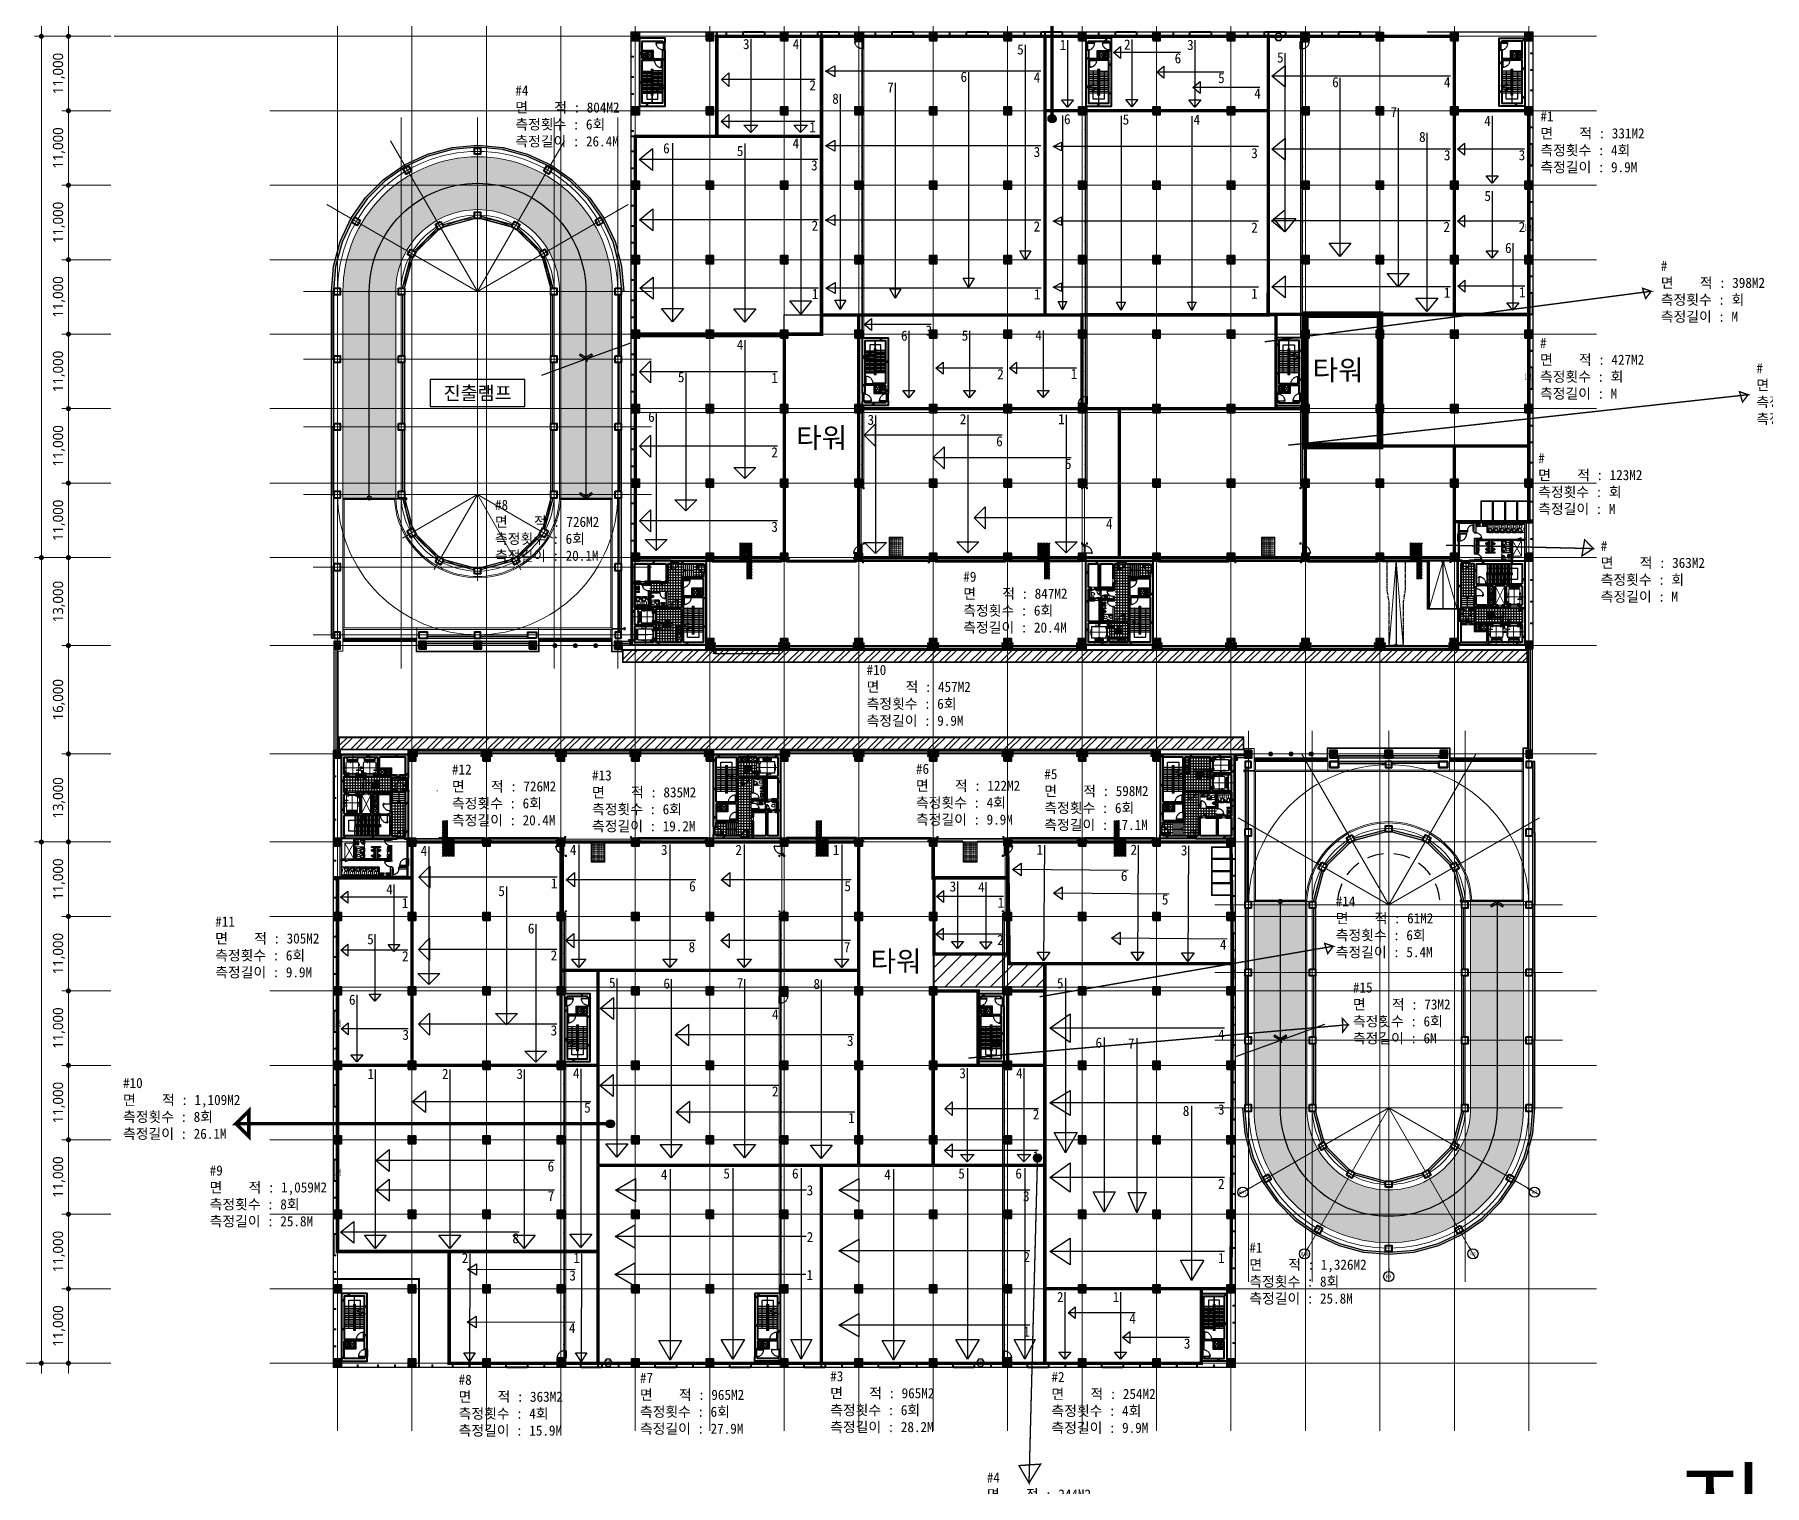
# Model space of a CAD drawing. Header units: millimetres. Extents: x 4003075 to 5615882, y 1445368 to 2591247.
# Drawn here: x 5277825 to 5533379, y 2321321 to 2535618 of the extents above; entities that cross this region are included whole.
import ezdxf
from ezdxf.enums import TextEntityAlignment as Align

# ---------------------------------------------------------------- set-up
doc = ezdxf.new("R2010")
doc.units = ezdxf.units.MM
for name, pattern in [('XR-평면도$0$( Hidden )', [0.375, 0.25, -0.125]), ('XR-평면도$0$CENTER', [2, 1.25, -0.25, 0.25, -0.25]), ('XR-평면도$0$DASHEDX2', [1.5, 1, -0.5]), ('XR-평면도$0$HID', [2, 1.1, -0.9]), ('XR-평면도$0$HIDDEN', [0.375, 0.25, -0.125]), ('XR-평면도$0$HIDDEN2', [4.7625, 3.175, -1.5875])]:
    doc.linetypes.add(name, pattern=pattern)
for name, color, linetype in [('1.검수라인', 3, 'Continuous'), ('A_Text', 3, 'Continuous'), ('HEB-Angle joint', 1, 'Continuous'), ('HEB-Area(PC Topping)', 3, 'Continuous'), ('XR-평면도$0$!!파라펫', 9, 'Continuous'), ('XR-평면도$0$A-CONC-SOLD', 9, 'Continuous'), ('XR-평면도$0$A-DIM', 9, 'Continuous'), ('XR-평면도$0$A-ELEV-PATT', 9, 'Continuous'), ('XR-평면도$0$CO-BATH', 9, 'Continuous'), ('XR-평면도$0$DS-점자블럭', 9, 'Continuous'), ('XR-평면도$0$FUR', 9, 'Continuous'), ('XR-평면도$0$HAT', 9, 'Continuous'), ('XR-평면도$0$보행동선', 9, 'Continuous')]:
    doc.layers.add(name, color=color, linetype=linetype)
for name, color, linetype, lineweight in [('1.검수박스', 2, 'Continuous', 25), ('A-BORD-TEXT', 3, 'Continuous', 25), ('A-DIMS', 7, 'Continuous', 25), ('A-XXXX-TXT2', 3, 'Continuous', 25), ('XR-평면도$0$A-AXIS-BUBL', 9, 'Continuous', 25), ('XR-평면도$0$A-AXIS-LINE', 9, 'Continuous', 15), ('XR-평면도$0$A-CNTL', 9, 'Continuous', 15), ('XR-평면도$0$A-CONC-LIN1', 9, 'Continuous', 40), ('XR-평면도$0$A-DWXM-DOOR', 9, 'Continuous', 25), ('XR-평면도$0$A-DWXM-ELEV', 9, 'Continuous', 18), ('XR-평면도$0$A-DWXM-SHUT', 9, 'Continuous', 25), ('XR-평면도$0$A-DWXM-WIND', 9, 'Continuous', 25), ('XR-평면도$0$A-ELEV-LIN2', 9, 'Continuous', 25), ('XR-평면도$0$A-ELEV-LIN3', 9, 'Continuous', 18), ('XR-평면도$0$A-FFXM-EQP', 9, 'Continuous', 15), ('XR-평면도$0$A-FLXM-PARK', 9, 'Continuous', 18), ('XR-평면도$0$A-FLXM-SANI', 9, 'Continuous', 20), ('XR-평면도$0$A-SECT-LIN2', 9, 'Continuous', 20), ('XR-평면도$0$A-SECT-LIN3', 9, 'Continuous', 18), ('XR-평면도$0$A-SECT-PLAT', 9, 'Continuous', 25), ('XR-평면도$0$A-SSXM-STAIR', 9, 'Continuous', 25), ('XR-평면도$0$A-SSXS-HAND', 9, 'Continuous', 20), ('XR-평면도$0$A-WAXM-BLOC', 9, 'Continuous', 25), ('XR-평면도$0$A-WAXM-CUBI', 9, 'Continuous', 20), ('XR-평면도$0$A-WAXM-DRYW', 9, 'Continuous', 25), ('XR-평면도$0$A-WAXM-PANL', 9, 'Continuous', 20), ('XR-평면도$0$A-XXXX-FIN2', 9, 'Continuous', 20), ('XR-평면도$0$A-XXXX-HATC', 9, 'Continuous', 18), ('XR-평면도$0$A-XXXX-HID', 9, 'Continuous', 18), ('XR-평면도$0$A-XXXX-OPEN', 9, 'Continuous', 15), ('XR-평면도$0$A-XXXX-STL', 9, 'Continuous', 25), ('XR-평면도$0$A-XXXX-SYMB', 9, 'Continuous', 25), ('XR-평면도$0$A-XXXX-TXT2', 9, 'Continuous', 25), ('XR-평면도$0$XR-평면도$0$A-CLXM-CONC', 9, 'Continuous', 40), ('XR-평면도$1$A-CLXM-CONC', 9, 'Continuous', 40)]:
    doc.layers.add(name, color=color, linetype=linetype, lineweight=lineweight)
doc.layers.add('XR-평면도$0$A-XXXX-NPLT', color=9, linetype='Continuous', lineweight=15, plot=False)
doc.layers.add('XR-평면도$0$기둥용', color=9, linetype='Continuous', plot=False)
doc.styles.add('XR-평면도$0$GHS', font='romans', dxfattribs={"bigfont": 'ngsw.shx'})
doc.styles.add('XR-평면도$0$Standard', font='malgun.ttf', dxfattribs={"width": 0.75, "height": 150})
doc.styles.add('XR-평면도$0$yf', font='malgun.ttf')
doc.styles.add('XR-평면도$0$맑은 고딕', font='malgun.ttf')
doc.styles.add('XR-평면도$0$맑은고딕', font='malgun.ttf')
doc.styles.add('돋움', font='')
doc.styles.add('맑은고딕', font='malgun.ttf')
doc.styles.get('돋움').set_extended_font_data('DotumChe')
doc.dimstyles.new('XR-평면도$0$STANDARD', dxfattribs={"dimtxt": 150, "dimasz": 150, "dimexe": 0.18, "dimexo": 0.0625, "dimgap": 50, "dimtad": 1, "dimtoh": 1, "dimdec": 0, "dimzin": 0, "dimdsep": 46, "dimlunit": 6, "dimtxsty": 'XR-평면도$0$Standard', "dimblk": 'XR-평면도$0$_DotSmall', "dimcen": 1, "dimadec": 0, "dimazin": 0, "dimtfac": 1, "dimtdec": 0, "dimtofl": 0, "dimtmove": 2, "dimatfit": 3, "dimldrblk": 'XR-평면도$0$_DotSmall', "dimfxl": 1, "dimtolj": 1, "dimtzin": 0, "dimarcsym": 0})
doc.dimstyles.new('XR-평면도$0$지누40', dxfattribs={"dimscale": 40, "dimtxt": 1.5, "dimasz": 0.5, "dimexe": 1, "dimexo": 2, "dimgap": 1, "dimtad": 1, "dimdec": 0, "dimzin": 0, "dimdsep": 46, "dimtxsty": 'XR-평면도$0$GHS', "dimblk1": 'XR-평면도$0$DIMDOT', "dimblk2": 'XR-평면도$0$DIMDOT', "dimsah": 1, "dimcen": 3, "dimdle": 2, "dimclrd": 7, "dimclre": 7, "dimclrt": 3, "dimadec": 0, "dimazin": 0, "dimtfac": 1, "dimtdec": 0, "dimtix": 1, "dimtmove": 2, "dimatfit": 3, "dimldrblk": 'XR-평면도$0$DIMDOT', "dimfxl": 1, "dimtolj": 1, "dimtzin": 0, "dimarcsym": 0})
pattern_1 = [(0, (5195882.03, 2294246.97), (2e-14, 95.25), []), (0, (5195913.78, 2294215.22), (2e-14, 95.25), [])]
pattern_2 = [(127.5, (-50954928.292, -21381394.81), (-48.941323733, -1.600031296), [0, -38.608, 0, -43.18, 0, -41.275]), (97.5, (-50954928.29, -21381394.81), (-71.68251006, 44.95232831), [0, -20.828, 0, -34.798, 0, -13.335]), (57.5, (-50954928.292, -21381426.05), (-0.143718468, 79.099237024), [0, -12.7, 0, -45.72, 0, -59.69]), (47.5, (-50954928.29, -21381426.05), (-22.292932326, 76.35564525), [0, -6.35, 0, -29.972, 0, -34.29])]
pattern_3 = [(135, (-50954683.464, -21380461.164), (-14.3684097937, 2e-14), [30.48, -10.16]), (225, (-50954690.648, -21380453.98), (-14.3684097937, 2e-14), [30.48, -10.16])]
pattern_4 = [(225, (1635637.4, 683570.6), (2121.3203, -2121.3203), []), (225, (1635637.4, 683495.6), (2121.3203, -2121.3203), []), (225, (1635637.4, 683420.6), (2121.3203, -2121.3203), [])]
pattern_5 = [(45, (-1631837.4, -693570.6), (-2121.3203, 2121.3203), []), (45, (-1631837.4, -693495.6), (-2121.3203, 2121.3203), []), (45, (-1631837.4, -693420.6), (-2121.3203, 2121.3203), [])]
pattern_6 = [(45, (0, 12400), (-44.90128, 44.90128), []), (135, (0, 12400), (-44.90128, -44.90128), [])]
pattern_7 = [(45, (5195882, 1106247), (-1122.532, 1122.532), []), (45, (5195882, 1107040.7), (-1122.532, 1122.532), [])]
pattern_8 = [(0, (5195882.03, 2294246.97), (2e-14, 95.25), []), (0, (5195913.78, 2294215.22), (2e-14, 95.25), [])]
pattern_9 = [(90, (5195882.03, 2294446.97), (-95.25, 0), []), (90, (5195913.78, 2294478.72), (-95.25, 0), [])]
pattern_10 = [(360, (5225904.45, 2635110.58), (2e-14, 95.25), []), (360, (5225936.2, 2635078.83), (2e-14, 95.25), [])]
pattern_11 = [(360, (5291904.45, 2635110.58), (2e-14, 95.25), []), (360, (5291936.2, 2635078.83), (2e-14, 95.25), [])]
pattern_12 = [(0, (5306882.03, 2287046.97), (2e-14, 95.25), []), (0, (5306913.78, 2287015.22), (2e-14, 95.25), [])]
pattern_13 = [(0, (5240882.03, 2287046.97), (2e-14, 95.25), []), (0, (5240913.78, 2287015.22), (2e-14, 95.25), [])]

msp = doc.modelspace()

# ---------------------------------------------------------------- texts
at = {"layer": 'A-BORD-TEXT', "color": 1, "style": '맑은고딕'}
for p in [(5470401.3, 2486065.4), (5394098.2, 2476064.9), (5405086.2, 2398747.8)]:
    msp.add_text('타워', height=3000, dxfattribs=at).set_placement(p, align=Align.MIDDLE_CENTER)
at = {"layer": 'A-BORD-TEXT', "style": '맑은고딕'}
msp.add_text('지상4층', height=10000, dxfattribs=at).set_placement((5543365.9, 2318475.6), align=Align.MIDDLE_CENTER)
at = {"layer": 'A_Text', "style": '돋움'}
for s, p in [('3', (5382473.6, 2533475.2)), ('4', (5389826.5, 2533475)), ('5', (5422990.6, 2532686)), ('1', (5429261.2, 2533347.8)), ('2', (5438764.3, 2533401.9)), ('6', (5446251.1, 2531369.8)), ('3', (5448093.7, 2533347.8)), ('5', (5461375.9, 2531492.7)), ('6', (5414625.3, 2528639.2)), ('4', (5425424.8, 2528533.4)), ('2', (5392287.5, 2527383.1)), ('7', (5403786, 2527056.1)), ('5', (5452667.3, 2528458)), ('4', (5458008.3, 2526170.4)), ('6', (5469526.5, 2527843.9)), ('4', (5486027.1, 2527841.8)), ('8', (5395665.4, 2525404)), ('7', (5478137.8, 2523434.9)), ('1', (5392276.2, 2521199)), ('6', (5429906, 2522385.8)), ('5', (5438568.5, 2522326.8)), ('4', (5449044.3, 2522295.8)), ('4', (5491990.3, 2522127.3)), ('4', (5389801.3, 2518796.2)), ('8', (5482361.1, 2519750.1)), ('6', (5370680.6, 2518078.9)), ('5', (5381567.7, 2517682)), ('3', (5425424.8, 2517533.4)), ('3', (5457563.1, 2517361.1)), ('3', (5486027.1, 2517060.8)), ('3', (5497076.1, 2517055)), ('3', (5392538.3, 2515559.1)), ('5', (5492017.8, 2511039)), ('2', (5392612.4, 2506645.1)), ('2', (5425412.4, 2506533.4)), ('2', (5457568, 2506361.1)), ('2', (5485958.1, 2506474.4)), ('2', (5497076.1, 2506455.8)), ('6', (5495062, 2503364.1)), ('1', (5392643.9, 2496561)), ('1', (5425465.2, 2496513.5)), ('1', (5457561.8, 2496597.4)), ('1', (5486027.1, 2496758.9)), ('1', (5497129.6, 2496818.4)), ('6', (5405827.6, 2490397.7)), ('3', (5409446.6, 2491162.2)), ('5', (5414787.8, 2490411.2)), ('4', (5425665.8, 2490442.4)), ('4', (5381561.9, 2489062.3)), ('5', (5372860.8, 2484267.5)), ('1', (5386670.7, 2484164.7)), ('2', (5420036.8, 2484712.1)), ('1', (5430888.6, 2484744.6)), ('6', (5368470.8, 2478417.1)), ('3', (5400876.9, 2477970.1)), ('2', (5414511.8, 2478073.4)), ('1', (5429041.6, 2478073.4)), ('2', (5386670.7, 2473164.7)), ('6', (5419886.8, 2474798.1)), ('5', (5430047.2, 2471462.1)), ('3', (5386670.7, 2462164.7)), ('4', (5436112.1, 2462595.1)), ('4', (5334859.1, 2414310.4)), ('4', (5356906.4, 2414445.4)), ('3', (5370364.5, 2414445.4)), ('2', (5381364.5, 2414445.4)), ('1', (5395754.9, 2414445.4)), ('1', (5425850.8, 2414478.7)), ('2', (5439730.3, 2414478.7)), ('3', (5447160.8, 2414378.7)), ('4', (5329762.2, 2408606.7)), ('1', (5354108.1, 2409498)), ('6', (5374525.3, 2409083.5)), ('5', (5397456.5, 2409083.5)), ('3', (5413007.2, 2409039.3)), ('4', (5417215.1, 2408960.3)), ('6', (5438310.9, 2410607.4)), ('1', (5332083.2, 2406592.9)), ('5', (5346337.8, 2408369.9)), ('1', (5420101.3, 2406666.1)), ('5', (5444357.6, 2407116.1)), ('5', (5326955.9, 2401253.5)), ('6', (5350696.7, 2402834.4)), ('2', (5420030.8, 2401133.1)), ('2', (5332110.8, 2398739.9)), ('2', (5354056.2, 2398854.1)), ('8', (5374440.5, 2400084.3)), ('7', (5397371.7, 2400084.3)), ('4', (5452922.3, 2400438.4)), ('5', (5362679.2, 2394813.7)), ('6', (5370724.7, 2394701.9)), ('7', (5381562.9, 2394761.3)), ('8', (5392893.5, 2394638.3)), ('5', (5428855, 2394752.2)), ('6', (5324272.3, 2392317)), ('4', (5386757.4, 2390144.6)), ('3', (5332166.8, 2387128.3)), ('3', (5354056.2, 2387784.9)), ('3', (5397836.1, 2386236.6)), ('6', (5434559.7, 2385967.5)), ('7', (5439353.1, 2385850.1)), ('4', (5452656.2, 2387154.7)), ('1', (5327007.3, 2381353.5)), ('2', (5338007.3, 2381353.5)), ('3', (5349007.3, 2381353.5)), ('4', (5357363.9, 2381457.7)), ('3', (5414446.2, 2381465.2)), ('4', (5422824.9, 2381465)), ('2', (5386752, 2378768.4)), ('5', (5359012.6, 2376378.1)), ('2', (5425285.9, 2375373.1)), ('8', (5447455.4, 2375889.2)), ('3', (5452656.2, 2376107.7)), ('1', (5398027.1, 2374843.9)), ('6', (5353617.8, 2367695.7)), ('1', (5425274.6, 2369189)), ('4', (5370344.9, 2366491.5)), ('5', (5379584.6, 2366643.4)), ('6', (5389720.8, 2366643.4)), ('4', (5403344.9, 2366491.5)), ('5', (5414287, 2366643.4)), ('6', (5422720.8, 2366643.4)), ('2', (5452656.2, 2365104.7)), ('7', (5353617.8, 2363305.9)), ('3', (5391885.2, 2364157.2)), ('3', (5423842.2, 2363288.5)), ('8', (5348418.7, 2357083.7)), ('2', (5391893.5, 2357260.8)), ('2', (5340928.1, 2354148.7)), ('1', (5357428.2, 2354148.7)), ('2', (5423908.4, 2354307.2)), ('1', (5452656.2, 2354154.7)), ('3', (5356828, 2351579.7)), ('1', (5391860.1, 2351658.5)), ('2', (5428863.4, 2348397.8)), ('1', (5437093.7, 2348397.8)), ('4', (5439554.1, 2345207.2)), ('4', (5356759.8, 2343808.5)), ('1', (5423908.4, 2343307.2)), ('3', (5447605.1, 2341533.4))]:
    msp.add_text(s, height=1500, dxfattribs=at).set_placement(p)
at = {"layer": 'A_Text', "color": 3, "char_height": 1500, "attachment_point": 1, "style": '돋움'}
for s, insert in [('#4\\P면    적 : 804M2\\P측정횟수 : 6회\\P측정길이 : 26.4M', (5348844.6, 2528106.4)), ('#1\\P면    적 : 331M2\\P측정횟수 : 4회\\P측정길이 : 9.9M', (5500282.5, 2524286.5)), ('#\\P면    적 : 398M2\\P측정횟수 : 회\\P측정길이 : M', (5518075.2, 2502208.7)), ('#\\P면    적 : 427M2\\P측정횟수 : 회\\P측정길이 : M', (5500225.2, 2490843.6)), ('#\\P면    적 : 605M2\\P측정횟수 : 회\\P측정길이 : M', (5532192.6, 2487100.4)), ('#\\P면    적 : 123M2\\P측정횟수 : 회\\P측정길이 : M', (5499959, 2473808.7)), ('#8\\P면    적 : 726M2\\P측정횟수 : 6회\\P측정길이 : 20.1M', (5345840.3, 2466895.4)), ('#\\P면    적 : 363M2\\P측정횟수 : 회\\P측정길이 : M', (5509198.9, 2460847.7)), ('#9\\P면    적 : 847M2\\P측정횟수 : 6회\\P측정길이 : 20.4M', (5415022.2, 2456295.4)), ('#10\\P면    적 : 457M2\\P측정횟수 : 6회\\P측정길이 : 9.9M', (5400737.5, 2442526.5)), ('#12\\P면    적 : 726M2\\P측정횟수 : 6회\\P측정길이 : 20.4M', (5339485.2, 2427822.7)), ('#6\\P면    적 : 122M2\\P측정횟수 : 4회\\P측정길이 : 9.9M', (5408032.8, 2427918.7)), ('#13\\P면    적 : 835M2\\P측정횟수 : 6회\\P측정길이 : 19.2M', (5360175.5, 2426947.2)), ('#5\\P면    적 : 598M2\\P측정횟수 : 6회\\P측정길이 : 17.1M', (5426991.6, 2427137.8)), ('#14\\P면    적 : 61M2\\P측정횟수 : 6회\\P측정길이 : 5.4M', (5470044.1, 2408340.5)), ('#11\\P면    적 : 305M2\\P측정횟수 : 6회\\P측정길이 : 9.9M', (5304507.2, 2405365)), ('#15\\P면    적 : 73M2\\P측정횟수 : 6회\\P측정길이 : 6M', (5472585.4, 2395619.1)), ('#10\\P면    적 : 1,109M2\\P측정횟수 : 8회\\P측정길이 : 26.1M', (5290886.8, 2381514.2)), ('#9\\P면    적 : 1,059M2\\P측정횟수 : 8회\\P측정길이 : 25.8M', (5303683.9, 2368587.7)), ('#1\\P면    적 : 1,326M2\\P측정횟수 : 8회\\P측정길이 : 25.8M', (5457283.4, 2357181.3)), ('#8\\P면    적 : 363M2\\P측정횟수 : 4회\\P측정길이 : 15.9M', (5340464.6, 2337676.9)), ('#7\\P면    적 : 965M2\\P측정횟수 : 6회\\P측정길이 : 27.9M', (5367252.6, 2337955.7)), ('#3\\P면    적 : 965M2\\P측정횟수 : 6회\\P측정길이 : 28.2M', (5395363.1, 2338192.5)), ('#2\\P면    적 : 254M2\\P측정횟수 : 4회\\P측정길이 : 9.9M', (5428048.7, 2338086.4)), ('#4\\P면    적 : 244M2\\P측정횟수 : 4회\\P측정길이 : 13.8M', (5418508.1, 2323233.8))]:
    msp.add_mtext_dynamic_manual_height_columns(s, width=21611.503, gutter_width=7500, heights=[10868.5], dxfattribs=dict(at, insert=insert))
at = {"layer": 'XR-평면도$0$A-XXXX-NPLT', "color": 0, "char_height": 1500, "attachment_point": 5, "rotation": 90, "style": 'XR-평면도$0$맑은고딕'}
for s, insert in [('\\A1;11,000', (5281420.1, 2529867.6)), ('\\A1;11,000', (5281420.1, 2518867.6)), ('\\A1;11,000', (5281420.1, 2507867.6)), ('\\A1;11,000', (5281420.1, 2496867.6)), ('\\A1;11,000', (5281420.1, 2485867.6)), ('\\A1;11,000', (5281420.1, 2474867.6)), ('\\A1;11,000', (5281420.1, 2463867.6)), ('\\A1;13,000', (5281420.1, 2451867.6)), ('\\A1;16,000', (5281420.1, 2437367.6)), ('\\A1;13,000', (5281420.1, 2422867.6)), ('\\A1;11,000', (5281420.1, 2410867.6)), ('\\A1;11,000', (5281420.1, 2399867.6)), ('\\A1;11,000', (5281420.1, 2388867.6)), ('\\A1;11,000', (5281420.1, 2377867.6)), ('\\A1;11,000', (5281420.1, 2366867.6)), ('\\A1;11,000', (5281420.1, 2355867.6)), ('\\A1;11,000', (5281420.1, 2344867.6))]:
    msp.add_mtext(s, dxfattribs=dict(at, insert=insert))

# ---------------------------------------------------------------- blocks, each defined once
blk = doc.blocks.new('XR-평면도$0$300x200 post')
at = {"layer": 'XR-평면도$0$A-XXXX-STL', "color": 1}
for p, q in [((194, 6), (6, 294)), ((6, 6), (194, 294))]:
    blk.add_line(p, q, dxfattribs=at)
at = {"layer": 'XR-평면도$0$A-XXXX-STL'}
for points in [[(200, 300), (200, 0), (0, 0), (0, 300)], [(194, 294), (194, 6), (6, 6), (6, 294)]]:
    blk.add_lwpolyline(points, close=True, dxfattribs=at)
blk = doc.blocks.new('XR-평면도$0$b1')
at = {"layer": 'XR-평면도$0$A-XXXX-HID'}
blk.add_lwpolyline([(0, 180), (180, 180), (180, 0), (0, 0), (0, 180)], dxfattribs=at)
blk.add_circle((90, 90), 50, dxfattribs=at)
blk = doc.blocks.new('XR-평면도$0$4층 방화셔터 230510')
at = {"color": 1}
for p, q in [((-65828, -1322), (-65922, -1278)), ((-65922, -1322), (-65828, -1278)), ((-32922, -1322), (-32828, -1278)), ((-32828, -1322), (-32922, -1278)), ((-672, -1322), (-578, -1278)), ((-578, -1322), (-672, -1278))]:
    blk.add_line(p, q, dxfattribs=at)
at = {"layer": 'XR-평면도$0$A-AXIS-LINE'}
for p, q in [((-65912, 8517), (-65908, 8517)), ((-65912, 8413), (-65908, 8413)), ((-65910, 8519), (-65910, 8514)), ((-65910, 8411), (-65910, 8416)), ((-65848, 8517), (-65853, 8517)), ((-65848, 8413), (-65852, 8413)), ((-65850, 8519), (-65850, 8514)), ((-65850, 8411), (-65850, 8416)), ((-32912, 8517), (-32908, 8517)), ((-32912, 8413), (-32908, 8413)), ((-32910, 8519), (-32910, 8514)), ((-32910, 8411), (-32910, 8416)), ((-32848, 8517), (-32853, 8517)), ((-32848, 8413), (-32852, 8413)), ((-32850, 8519), (-32850, 8514)), ((-32850, 8411), (-32850, 8416)), ((-652, 8517), (-647, 8517)), ((-652, 8413), (-648, 8413)), ((-650, 8519), (-650, 8514)), ((-650, 8411), (-650, 8416)), ((-588, 8517), (-592, 8517)), ((-588, 8413), (-592, 8413)), ((-590, 8519), (-590, 8514)), ((-590, 8411), (-590, 8416)), ((-65912, 112), (-65908, 112)), ((-65912, 8), (-65908, 8)), ((-65910, 114), (-65910, 109)), ((-65910, 6), (-65910, 11)), ((-65848, 8), (-65853, 8)), ((-65848, 112), (-65852, 112)), ((-65850, 114), (-65850, 109)), ((-65850, 6), (-65850, 11)), ((-32912, 112), (-32908, 112)), ((-32912, 8), (-32908, 8)), ((-32910, 114), (-32910, 109)), ((-32910, 6), (-32910, 11)), ((-32848, 8), (-32853, 8)), ((-32848, 112), (-32852, 112)), ((-32850, 114), (-32850, 109)), ((-32850, 6), (-32850, 11)), ((-652, 112), (-648, 112)), ((-652, 8), (-647, 8)), ((-650, 114), (-650, 109)), ((-650, 6), (-650, 11)), ((-588, 112), (-592, 112)), ((-588, 8), (-592, 8)), ((-590, 114), (-590, 109)), ((-590, 6), (-590, 11))]:
    blk.add_line(p, q, dxfattribs=at)
at = {"layer": 'XR-평면도$0$A-DWXM-DOOR'}
for points in [[(-65950, -1235), (-67000, -1235), (-67000, -1275), (-65950, -1275)], [(-32800, -1235), (-31750, -1235), (-31750, -1275), (-32800, -1275)], [(-550, -1235), (500, -1235), (500, -1275), (-550, -1275)]]:
    blk.add_lwpolyline(points, close=True, dxfattribs=at)
at = {"layer": 'XR-평면도$0$A-DWXM-DOOR', "color": 9, "linetype": 'XR-평면도$0$DASHEDX2', "ltscale": 10}
for points in [[(-66915, -1230), (-66965, -1230), (-66965, -1235), (-66915, -1235)], [(-66915, -1280), (-66965, -1280), (-66965, -1275), (-66915, -1275)], [(-66960, -1230), (-66920, -1230), (-66920, -1220), (-66960, -1220)], [(-66960, -1280), (-66920, -1280), (-66920, -1290), (-66960, -1290)], [(-66955, -1185), (-66955, -1220), (-66925, -1220), (-66925, -1200), (-66825, -1200), (-66825, -1185)], [(-66955, -1325), (-66955, -1290), (-66925, -1290), (-66925, -1310), (-66825, -1310), (-66825, -1325)], [(-31795, -1185), (-31795, -1220), (-31825, -1220), (-31825, -1200), (-31925, -1200), (-31925, -1185)], [(-31795, -1325), (-31795, -1290), (-31825, -1290), (-31825, -1310), (-31925, -1310), (-31925, -1325)], [(-31835, -1230), (-31785, -1230), (-31785, -1235), (-31835, -1235)], [(-31835, -1280), (-31785, -1280), (-31785, -1275), (-31835, -1275)], [(-31790, -1230), (-31830, -1230), (-31830, -1220), (-31790, -1220)], [(-31790, -1280), (-31830, -1280), (-31830, -1290), (-31790, -1290)], [(455, -1185), (455, -1220), (425, -1220), (425, -1200), (325, -1200), (325, -1185)], [(455, -1325), (455, -1290), (425, -1290), (425, -1310), (325, -1310), (325, -1325)], [(415, -1230), (465, -1230), (465, -1235), (415, -1235)], [(415, -1280), (465, -1280), (465, -1275), (415, -1275)], [(460, -1230), (420, -1230), (420, -1220), (460, -1220)], [(460, -1280), (420, -1280), (420, -1290), (460, -1290)]]:
    blk.add_lwpolyline(points, close=True, dxfattribs=at)
at = {"layer": 'XR-평면도$0$A-DWXM-DOOR', "color": 0}
for points in [[(-65810, -200), (-65800, -200), (-65800, -225), (-65840, -225), (-65840, -240), (-65910, -240), (-65910, -225), (-65950, -225), (-65950, -200), (-65940, -200)], [(-65825, -1300), (-65800, -1300), (-65800, -1275), (-65840, -1275), (-65840, -1260), (-65910, -1260), (-65910, -1275), (-65950, -1275), (-65950, -1300), (-65940, -1300)], [(-32940, -200), (-32950, -200), (-32950, -225), (-32910, -225), (-32910, -240), (-32840, -240), (-32840, -225), (-32800, -225), (-32800, -200), (-32810, -200)], [(-32925, -1300), (-32950, -1300), (-32950, -1275), (-32910, -1275), (-32910, -1260), (-32840, -1260), (-32840, -1275), (-32800, -1275), (-32800, -1300), (-32810, -1300)], [(-690, -200), (-700, -200), (-700, -225), (-660, -225), (-660, -240), (-590, -240), (-590, -225), (-550, -225), (-550, -200), (-560, -200)], [(-675, -1300), (-700, -1300), (-700, -1275), (-660, -1275), (-660, -1260), (-590, -1260), (-590, -1275), (-550, -1275), (-550, -1300), (-560, -1300)]]:
    blk.add_lwpolyline(points, dxfattribs=at)
at = {"layer": 'XR-평면도$0$A-DWXM-DOOR', "color": 9}
for points in [[(-65950, -1275), (-65950, -225)], [(-65910, -240), (-65910, -1260)], [(-65840, -240), (-65840, -1260)], [(-65800, -225), (-65800, -1275)], [(-32950, -225), (-32950, -1275)], [(-32910, -240), (-32910, -1260)], [(-32840, -240), (-32840, -1260)], [(-32800, -1275), (-32800, -225)], [(-700, -225), (-700, -1275)], [(-660, -240), (-660, -1260)], [(-590, -240), (-590, -1260)], [(-550, -1275), (-550, -225)]]:
    blk.add_lwpolyline(points, dxfattribs=at)
at = {"layer": 'XR-평면도$0$A-DWXM-DOOR', "color": 1, "linetype": 'XR-평면도$0$HID', "ltscale": 50}
for centre, start, end in [((-65950, -1275), 90, 180), ((-32800, -1275), 0, 90), ((-550, -1275), 0, 90)]:
    blk.add_arc(centre, 1050, start, end, dxfattribs=at)
at = {"layer": 'XR-평면도$0$A-ELEV-LIN3', "linetype": 'Continuous'}
for p, q in [((-65853, 8445), (-65866, 8434)), ((-65866, 8434), (-65865, 8433)), ((-65854, 8443), (-65865, 8433)), ((-65854, 8443), (-65854, 8431)), ((-65853, 8445), (-65853, 8431)), ((-65853, 8430), (-65853, 8430)), ((-32853, 8445), (-32866, 8434)), ((-32866, 8434), (-32865, 8433)), ((-32854, 8443), (-32865, 8433)), ((-32854, 8443), (-32854, 8431)), ((-32853, 8445), (-32853, 8431)), ((-32853, 8430), (-32853, 8430)), ((-648, 8445), (-648, 8431)), ((-647, 8445), (-634, 8434)), ((-647, 8430), (-647, 8430)), ((-646, 8443), (-635, 8433)), ((-646, 8443), (-646, 8431)), ((-634, 8434), (-635, 8433)), ((-65866, 91), (-65865, 92)), ((-65853, 80), (-65866, 91)), ((-65854, 82), (-65865, 92)), ((-65854, 82), (-65854, 94)), ((-65853, 95), (-65853, 95)), ((-65853, 80), (-65853, 94)), ((-32866, 91), (-32865, 92)), ((-32853, 80), (-32866, 91)), ((-32854, 82), (-32865, 92)), ((-32854, 82), (-32854, 94)), ((-32853, 95), (-32853, 95)), ((-32853, 80), (-32853, 94)), ((-648, 80), (-648, 94)), ((-647, 95), (-647, 95)), ((-647, 80), (-634, 91)), ((-646, 82), (-646, 94)), ((-646, 82), (-635, 92)), ((-634, 91), (-635, 92))]:
    blk.add_line(p, q, dxfattribs=at)
for points in [[(-65871, 8460, 0.4142136), (-65874, 8463), (-65886, 8463, 0.4142136), (-65889, 8460), (-65889, 8455), (-65871, 8455)], [(-32871, 8460, 0.4142136), (-32874, 8463), (-32886, 8463, 0.4142136), (-32889, 8460), (-32889, 8455), (-32871, 8455)], [(-629, 8460, -0.4142136), (-626, 8463), (-614, 8463, -0.4142136), (-611, 8460), (-611, 8455), (-629, 8455)], [(-65871, 64, -0.4142136), (-65874, 62), (-65886, 62, -0.4142136), (-65889, 64), (-65889, 70), (-65871, 70)], [(-32871, 64, -0.4142136), (-32874, 62), (-32886, 62, -0.4142136), (-32889, 64), (-32889, 70), (-32871, 70)], [(-629, 64, 0.4142136), (-626, 62), (-614, 62, 0.4142136), (-611, 64), (-611, 70), (-629, 70)]]:
    blk.add_lwpolyline(points, format="xyb", close=True, dxfattribs=at)
for points in [[(-65871, 70), (-65871, 8455), (-65889, 8455), (-65889, 70)], [(-32871, 70), (-32871, 8455), (-32889, 8455), (-32889, 70)], [(-629, 70), (-629, 8455), (-611, 8455), (-611, 70)]]:
    blk.add_lwpolyline(points, dxfattribs=at)
for centre, radius in [((-65910, 8517), 1.83), ((-65910, 8413), 1.83), ((-65910, 8517), 1.37), ((-65910, 8413), 1.37), ((-65850, 8517), 1.83), ((-65850, 8517), 1.37), ((-65850, 8413), 1.83), ((-65850, 8413), 1.37), ((-32910, 8517), 1.83), ((-32910, 8413), 1.83), ((-32910, 8517), 1.37), ((-32910, 8413), 1.37), ((-32850, 8517), 1.83), ((-32850, 8517), 1.37), ((-32850, 8413), 1.83), ((-32850, 8413), 1.37), ((-650, 8413), 1.83), ((-650, 8517), 1.83), ((-650, 8517), 1.37), ((-650, 8413), 1.37), ((-590, 8517), 1.83), ((-590, 8413), 1.83), ((-590, 8413), 1.37), ((-590, 8517), 1.37), ((-65910, 112), 1.83), ((-65910, 8), 1.83), ((-65910, 112), 1.37), ((-65910, 8), 1.37), ((-65850, 112), 1.83), ((-65850, 112), 1.37), ((-65850, 8), 1.83), ((-65850, 8), 1.37), ((-32910, 112), 1.83), ((-32910, 8), 1.83), ((-32910, 112), 1.37), ((-32910, 8), 1.37), ((-32850, 112), 1.83), ((-32850, 112), 1.37), ((-32850, 8), 1.83), ((-32850, 8), 1.37), ((-650, 112), 1.83), ((-650, 112), 1.37), ((-650, 8), 1.83), ((-650, 8), 1.37), ((-590, 112), 1.83), ((-590, 112), 1.37), ((-590, 8), 1.83), ((-590, 8), 1.37)]:
    blk.add_circle(centre, radius, dxfattribs=at)
for centre, radius, start, end in [((-65854, 8443), 0.2, 0, 129.83265), ((-65853, 8431), 0.275, 180, 270), ((-65853, 8445), 0.2, 0, 129.83265), ((-65853, 8431), 0.275, 270, 0), ((-32854, 8443), 0.2, 0, 129.83265), ((-32853, 8431), 0.275, 180, 270), ((-32853, 8445), 0.2, 0, 129.83265), ((-32853, 8431), 0.275, 270, 0), ((-647, 8431), 0.275, 180, 270), ((-647, 8445), 0.2, 50.16735, 180), ((-647, 8431), 0.275, 270, 0), ((-646, 8443), 0.2, 50.16735, 180), ((-65853, 94), 0.275, 90, 180), ((-65854, 82), 0.2, 230.16735, 0), ((-65853, 94), 0.275, 0, 90), ((-65853, 80), 0.2, 230.16735, 0), ((-32853, 94), 0.275, 90, 180), ((-32854, 82), 0.2, 230.16735, 0), ((-32853, 94), 0.275, 0, 90), ((-32853, 80), 0.2, 230.16735, 0), ((-647, 94), 0.275, 90, 180), ((-647, 94), 0.275, 0, 90), ((-647, 80), 0.2, 180, 309.83265), ((-646, 82), 0.2, 180, 309.83265)]:
    blk.add_arc(centre, radius, start, end, dxfattribs=at)
at = {"layer": 'XR-평면도$0$A-SECT-PLAT'}
for p, q in [((-65896, 8426), (-65897, 8426)), ((-65863, 8426), (-65865, 8426)), ((-32896, 8426), (-32897, 8426)), ((-32863, 8426), (-32865, 8426)), ((-637, 8426), (-636, 8426)), ((-604, 8426), (-603, 8426)), ((-65896, 99), (-65897, 99)), ((-65863, 99), (-65865, 99)), ((-32896, 99), (-32897, 99)), ((-32863, 99), (-32865, 99)), ((-637, 99), (-636, 99)), ((-604, 99), (-603, 99))]:
    blk.add_line(p, q, dxfattribs=at)
for points in [[(-65896, 8426), (-65896, 8408), (-65916, 8408), (-65916, 8514), (-65845, 8514), (-65845, 8408), (-65865, 8408), (-65865, 8426)], [(-65897, 8426), (-65897, 8409), (-65914, 8409), (-65914, 8512), (-65846, 8512), (-65846, 8409), (-65863, 8409), (-65863, 8426)], [(-32896, 8426), (-32896, 8408), (-32916, 8408), (-32916, 8514), (-32845, 8514), (-32845, 8408), (-32865, 8408), (-32865, 8426)], [(-32897, 8426), (-32897, 8409), (-32914, 8409), (-32914, 8512), (-32846, 8512), (-32846, 8409), (-32863, 8409), (-32863, 8426)], [(-604, 8426), (-604, 8408), (-584, 8408), (-584, 8514), (-656, 8514), (-656, 8408), (-636, 8408), (-636, 8426)], [(-603, 8426), (-603, 8409), (-586, 8409), (-586, 8512), (-654, 8512), (-654, 8409), (-637, 8409), (-637, 8426)], [(-65896, 99), (-65896, 117), (-65916, 117), (-65916, 11), (-65845, 11), (-65845, 117), (-65865, 117), (-65865, 99)], [(-65897, 99), (-65897, 116), (-65914, 116), (-65914, 13), (-65846, 13), (-65846, 116), (-65863, 116), (-65863, 99)], [(-32896, 99), (-32896, 117), (-32916, 117), (-32916, 11), (-32845, 11), (-32845, 117), (-32865, 117), (-32865, 99)], [(-32897, 99), (-32897, 116), (-32914, 116), (-32914, 13), (-32846, 13), (-32846, 116), (-32863, 116), (-32863, 99)], [(-604, 99), (-604, 117), (-584, 117), (-584, 11), (-656, 11), (-656, 117), (-636, 117), (-636, 99)], [(-603, 99), (-603, 116), (-586, 116), (-586, 13), (-654, 13), (-654, 116), (-637, 116), (-637, 99)]]:
    blk.add_lwpolyline(points, dxfattribs=at)
at = {"layer": 'XR-평면도$0$A-XXXX-FIN2'}
for p, q in [((-65918, 8405), (-65918, 8525)), ((-65918, 8525), (-65843, 8525)), ((-65893, 8405), (-65918, 8405)), ((-65916, 8406), (-65916, 8524)), ((-65916, 8524), (-65881, 8524)), ((-65894, 8406), (-65916, 8406)), ((-65866, 8476), (-65894, 8476)), ((-65894, 8476), (-65894, 8406)), ((-65868, 8475), (-65893, 8475)), ((-65893, 8475), (-65893, 8405)), ((-65853, 8444), (-65893, 8411)), ((-65853, 8444), (-65893, 8412)), ((-65881, 8515), (-65881, 8524)), ((-65881, 8515), (-65879, 8515)), ((-65880, 8515), (-65880, 8525)), ((-65879, 8524), (-65844, 8524)), ((-65879, 8515), (-65879, 8524)), ((-65868, 8445), (-65868, 8475)), ((-65853, 8445), (-65868, 8445)), ((-65868, 8405), (-65868, 8430)), ((-65868, 8430), (-65853, 8430)), ((-65843, 8405), (-65868, 8405)), ((-65866, 8446), (-65866, 8476)), ((-65851, 8446), (-65866, 8446)), ((-65866, 8406), (-65866, 8429)), ((-65866, 8429), (-65851, 8429)), ((-65844, 8406), (-65866, 8406)), ((-65853, 8430), (-65853, 8445)), ((-65853, 8444), (-65853, 8431)), ((-65853, 8443), (-65853, 8431)), ((-65853, 8431), (-65853, 8431)), ((-65851, 8429), (-65851, 8446)), ((-65844, 8406), (-65844, 8524)), ((-65843, 8405), (-65843, 8525)), ((-32918, 8405), (-32918, 8525)), ((-32918, 8525), (-32843, 8525)), ((-32893, 8405), (-32918, 8405)), ((-32916, 8406), (-32916, 8524)), ((-32916, 8524), (-32881, 8524)), ((-32894, 8406), (-32916, 8406)), ((-32866, 8476), (-32894, 8476)), ((-32894, 8476), (-32894, 8406)), ((-32868, 8475), (-32893, 8475)), ((-32893, 8475), (-32893, 8405)), ((-32853, 8444), (-32893, 8411)), ((-32853, 8444), (-32893, 8412)), ((-32881, 8515), (-32881, 8524)), ((-32881, 8515), (-32879, 8515)), ((-32880, 8515), (-32880, 8525)), ((-32879, 8524), (-32844, 8524)), ((-32879, 8515), (-32879, 8524)), ((-32868, 8445), (-32868, 8475)), ((-32853, 8445), (-32868, 8445)), ((-32868, 8405), (-32868, 8430)), ((-32868, 8430), (-32853, 8430)), ((-32843, 8405), (-32868, 8405)), ((-32866, 8446), (-32866, 8476)), ((-32851, 8446), (-32866, 8446)), ((-32866, 8406), (-32866, 8429)), ((-32866, 8429), (-32851, 8429)), ((-32844, 8406), (-32866, 8406)), ((-32853, 8430), (-32853, 8445)), ((-32853, 8444), (-32853, 8431)), ((-32853, 8443), (-32853, 8431)), ((-32853, 8431), (-32853, 8431)), ((-32851, 8429), (-32851, 8446)), ((-32844, 8406), (-32844, 8524)), ((-32843, 8405), (-32843, 8525)), ((-658, 8405), (-658, 8525)), ((-582, 8525), (-658, 8525)), ((-658, 8405), (-632, 8405)), ((-656, 8406), (-656, 8524)), ((-621, 8524), (-656, 8524)), ((-656, 8406), (-634, 8406)), ((-649, 8429), (-649, 8446)), ((-649, 8446), (-634, 8446)), ((-634, 8429), (-649, 8429)), ((-648, 8430), (-648, 8445)), ((-648, 8445), (-632, 8445)), ((-632, 8430), (-648, 8430)), ((-647, 8444), (-608, 8411)), ((-647, 8444), (-608, 8412)), ((-647, 8444), (-647, 8431)), ((-647, 8443), (-647, 8431)), ((-647, 8431), (-647, 8431)), ((-634, 8446), (-634, 8476)), ((-634, 8476), (-606, 8476)), ((-634, 8406), (-634, 8429)), ((-632, 8445), (-632, 8475)), ((-632, 8475), (-608, 8475)), ((-632, 8405), (-632, 8430)), ((-621, 8515), (-621, 8524)), ((-619, 8515), (-621, 8515)), ((-620, 8515), (-620, 8525)), ((-584, 8524), (-619, 8524)), ((-619, 8515), (-619, 8524)), ((-608, 8475), (-608, 8405)), ((-608, 8405), (-582, 8405)), ((-606, 8476), (-606, 8406)), ((-606, 8406), (-584, 8406)), ((-584, 8406), (-584, 8524)), ((-582, 8405), (-582, 8525)), ((-65893, 120), (-65918, 120)), ((-65918, 120), (-65918, 0)), ((-65918, 0), (-65843, 0)), ((-65894, 119), (-65916, 119)), ((-65916, 119), (-65916, 1)), ((-65916, 1), (-65881, 1)), ((-65894, 49), (-65894, 119)), ((-65866, 49), (-65894, 49)), ((-65893, 50), (-65893, 120)), ((-65853, 81), (-65893, 114)), ((-65853, 81), (-65893, 113)), ((-65868, 50), (-65893, 50)), ((-65881, 10), (-65879, 10)), ((-65881, 10), (-65881, 1)), ((-65880, 10), (-65880, 0)), ((-65879, 10), (-65879, 1)), ((-65879, 1), (-65844, 1)), ((-65843, 120), (-65868, 120)), ((-65868, 120), (-65868, 95)), ((-65868, 95), (-65853, 95)), ((-65853, 80), (-65868, 80)), ((-65868, 80), (-65868, 50)), ((-65844, 119), (-65866, 119)), ((-65866, 119), (-65866, 96)), ((-65866, 96), (-65851, 96)), ((-65851, 79), (-65866, 79)), ((-65866, 79), (-65866, 49)), ((-65853, 95), (-65853, 80)), ((-65853, 82), (-65853, 94)), ((-65853, 81), (-65853, 94)), ((-65853, 94), (-65853, 94)), ((-65851, 96), (-65851, 79)), ((-65844, 119), (-65844, 1)), ((-65843, 120), (-65843, 0)), ((-32893, 120), (-32918, 120)), ((-32918, 120), (-32918, 0)), ((-32918, 0), (-32843, 0)), ((-32894, 119), (-32916, 119)), ((-32916, 119), (-32916, 1)), ((-32916, 1), (-32881, 1)), ((-32894, 49), (-32894, 119)), ((-32866, 49), (-32894, 49)), ((-32893, 50), (-32893, 120)), ((-32853, 81), (-32893, 114)), ((-32853, 81), (-32893, 113)), ((-32868, 50), (-32893, 50)), ((-32881, 10), (-32879, 10)), ((-32881, 10), (-32881, 1)), ((-32880, 10), (-32880, 0)), ((-32879, 10), (-32879, 1)), ((-32879, 1), (-32844, 1)), ((-32843, 120), (-32868, 120)), ((-32868, 120), (-32868, 95)), ((-32868, 95), (-32853, 95)), ((-32853, 80), (-32868, 80)), ((-32868, 80), (-32868, 50)), ((-32844, 119), (-32866, 119)), ((-32866, 119), (-32866, 96)), ((-32866, 96), (-32851, 96)), ((-32851, 79), (-32866, 79)), ((-32866, 79), (-32866, 49)), ((-32853, 95), (-32853, 80)), ((-32853, 82), (-32853, 94)), ((-32853, 81), (-32853, 94)), ((-32853, 94), (-32853, 94)), ((-32851, 96), (-32851, 79)), ((-32844, 119), (-32844, 1)), ((-32843, 120), (-32843, 0)), ((-658, 120), (-632, 120)), ((-658, 120), (-658, 0)), ((-582, 0), (-658, 0)), ((-656, 119), (-634, 119)), ((-656, 119), (-656, 1)), ((-621, 1), (-656, 1)), ((-634, 96), (-649, 96)), ((-649, 96), (-649, 79)), ((-649, 79), (-634, 79)), ((-632, 95), (-648, 95)), ((-648, 95), (-648, 80)), ((-648, 80), (-632, 80)), ((-647, 81), (-608, 114)), ((-647, 81), (-608, 113)), ((-647, 82), (-647, 94)), ((-647, 81), (-647, 94)), ((-647, 94), (-647, 94)), ((-634, 119), (-634, 96)), ((-634, 79), (-634, 49)), ((-634, 49), (-606, 49)), ((-632, 120), (-632, 95)), ((-632, 80), (-632, 50)), ((-632, 50), (-608, 50)), ((-619, 10), (-621, 10)), ((-621, 10), (-621, 1)), ((-620, 10), (-620, 0)), ((-619, 10), (-619, 1)), ((-584, 1), (-619, 1)), ((-608, 50), (-608, 120)), ((-608, 120), (-582, 120)), ((-606, 49), (-606, 119)), ((-606, 119), (-584, 119)), ((-584, 119), (-584, 1)), ((-582, 120), (-582, 0))]:
    blk.add_line(p, q, dxfattribs=at)
for centre, start, end in [((-65853, 8443), 0, 129.83265), ((-65853, 8444), 0, 129.83265), ((-32853, 8443), 0, 129.83265), ((-32853, 8444), 0, 129.83265), ((-647, 8443), 50.16735, 180), ((-647, 8444), 50.16735, 180), ((-65853, 82), 230.16735, 0), ((-65853, 81), 230.16735, 0), ((-32853, 82), 230.16735, 0), ((-32853, 81), 230.16735, 0), ((-647, 82), 180, 309.83265), ((-647, 81), 180, 309.83265)]:
    blk.add_arc(centre, 0.2, start, end, dxfattribs=at)
at = {"layer": 'XR-평면도$0$A-XXXX-STL'}
for points in [[(-65825, -1275), (-65925, -1275), (-65925, -1325), (-65825, -1325)], [(-65828, -1278), (-65922, -1278), (-65922, -1322), (-65828, -1322)], [(-32925, -1275), (-32825, -1275), (-32825, -1325), (-32925, -1325)], [(-32922, -1278), (-32828, -1278), (-32828, -1322), (-32922, -1322)], [(-675, -1275), (-575, -1275), (-575, -1325), (-675, -1325)], [(-672, -1278), (-578, -1278), (-578, -1322), (-672, -1322)]]:
    blk.add_lwpolyline(points, close=True, dxfattribs=at)
for name, p, rotation in [('XR-평면도$0$b1', (-66320, 8425), 270), ('XR-평면도$0$b1', (-33320, 8425), 270), ('XR-평면도$0$b1', (-1060, 8425), 270), ('XR-평면도$0$300x200 post', (-66100, 0), 270), ('XR-평면도$0$b1', (-65440, 50), 90.00000000000006), ('XR-평면도$0$300x200 post', (-33100, 0), 270), ('XR-평면도$0$b1', (-32440, 50), 90.00000000000006), ('XR-평면도$0$b1', (-180, 50), 89.99999999999999)]:
    blk.add_blockref(name, p, dxfattribs=dict(rotation=rotation))
at = {"xscale": -1}
for name, p, rotation in [('XR-평면도$0$b1', (-65440, 8425), 89.99999999999997), ('XR-평면도$0$b1', (-32440, 8425), 89.99999999999997), ('XR-평면도$0$b1', (-180, 8425), 89.99999999999997), ('XR-평면도$0$b1', (-66320, 50), 270), ('XR-평면도$0$b1', (-33320, 50), 270), ('XR-평면도$0$300x200 post', (-32800, 0), 89.99999999999994), ('XR-평면도$0$b1', (-1060, 50), 269.9999999999999), ('XR-평면도$0$300x200 post', (-400, 0), 89.99999999999994)]:
    blk.add_blockref(name, p, dxfattribs=dict(at, rotation=rotation))
blk = doc.blocks.new('XR-평면도$0$윈드컬럼(11000)_A1')
at = {"layer": 'XR-평면도$0$A-SECT-LIN2'}
for points in [[(-100, 8300), (-100, 8200), (-50, 8200), (-50, 8300)], [(0, 8325), (250, 8325), (250, 8175), (0, 8175)], [(-100, 5550), (-100, 5450), (-50, 5450), (-50, 5550)], [(0, 5575), (250, 5575), (250, 5425), (0, 5425)], [(-100, 2800), (-100, 2700), (-50, 2700), (-50, 2800)], [(0, 2825), (250, 2825), (250, 2675), (0, 2675)], [(-100, 50), (-100, -50), (-50, -50), (-50, 50)]]:
    blk.add_lwpolyline(points, close=True, dxfattribs=at)
at = {"layer": 'XR-평면도$0$A-SECT-LIN3'}
for points in [[(-97, 8297), (-97, 8203), (-53, 8203), (-53, 8297)], [(6, 8319), (244, 8319), (244, 8181), (6, 8181)], [(-97, 5547), (-97, 5453), (-53, 5453), (-53, 5547)], [(6, 5569), (244, 5569), (244, 5431), (6, 5431)], [(-97, 2797), (-97, 2703), (-53, 2703), (-53, 2797)], [(6, 2819), (244, 2819), (244, 2681), (6, 2681)], [(-97, 47), (-97, -47), (-53, -47), (-53, 47)]]:
    blk.add_lwpolyline(points, close=True, dxfattribs=at)
at = {"layer": 'XR-평면도$0$A-XXXX-OPEN'}
for p, q in [((-97, 8203), (-53, 8297)), ((-97, 8297), (-53, 8203)), ((244, 8319), (6, 8181)), ((244, 8181), (6, 8319)), ((-97, 5453), (-53, 5547)), ((-97, 5547), (-53, 5453)), ((244, 5569), (6, 5431)), ((244, 5431), (6, 5569)), ((-97, 2703), (-53, 2797)), ((-97, 2797), (-53, 2703)), ((244, 2819), (6, 2681)), ((244, 2681), (6, 2819)), ((-97, -47), (-53, 47)), ((-97, 47), (-53, -47))]:
    blk.add_line(p, q, dxfattribs=at)
blk = doc.blocks.new('XR-평면도$0$윈드컬럼(13000)_1_A2')
at = {"layer": 'XR-평면도$0$A-SECT-LIN2'}
for points in [[(-100, 13050), (-100, 12950), (-50, 12950), (-50, 13050)], [(-100, 9750), (-100, 9650), (-50, 9650), (-50, 9750)], [(0, 9775), (0, 9625), (250, 9625), (250, 9775)], [(-100, 6550), (-100, 6450), (-50, 6450), (-50, 6550)], [(0, 6575), (0, 6425), (250, 6425), (250, 6575)], [(-100, 3350), (-100, 3250), (-50, 3250), (-50, 3350)], [(0, 3375), (0, 3225), (250, 3225), (250, 3375)], [(-100, 50), (-100, -50), (-50, -50), (-50, 50)]]:
    blk.add_lwpolyline(points, close=True, dxfattribs=at)
at = {"layer": 'XR-평면도$0$A-SECT-LIN3'}
for points in [[(-97, 13047), (-97, 12953), (-53, 12953), (-53, 13047)], [(-97, 9747), (-97, 9653), (-53, 9653), (-53, 9747)], [(244, 9631), (244, 9769), (6, 9769), (6, 9631)], [(-97, 6547), (-97, 6453), (-53, 6453), (-53, 6547)], [(244, 6431), (244, 6569), (6, 6569), (6, 6431)], [(-97, 3347), (-97, 3253), (-53, 3253), (-53, 3347)], [(244, 3231), (244, 3369), (6, 3369), (6, 3231)], [(-97, 47), (-97, -47), (-53, -47), (-53, 47)]]:
    blk.add_lwpolyline(points, close=True, dxfattribs=at)
at = {"layer": 'XR-평면도$0$A-XXXX-OPEN'}
for p, q in [((-97, 12953), (-53, 13047)), ((-97, 13047), (-53, 12953)), ((-97, 9653), (-53, 9747)), ((-97, 9747), (-53, 9653)), ((-97, 6453), (-53, 6547)), ((-97, 6547), (-53, 6453)), ((-97, 3253), (-53, 3347)), ((-97, 3347), (-53, 3253)), ((-97, -47), (-53, 47)), ((-97, 47), (-53, -47))]:
    blk.add_line(p, q, dxfattribs=at)
for points in [[(6, 9631), (244, 9769)], [(250, 9625), (12, 9763)], [(6, 6431), (244, 6569)], [(250, 6425), (12, 6563)], [(6, 3231), (244, 3369)], [(250, 3225), (12, 3363)]]:
    blk.add_lwpolyline(points, dxfattribs=at)
blk = doc.blocks.new('XR-평면도$0$바닥패턴(4F)')
at = {"layer": 'XR-평면도$0$A-XXXX-HATC'}
h = blk.add_hatch(color=7, dxfattribs=at)
h.dxf.hatch_style = 1
h.paths.add_polyline_path([(168950, 25600), (168950, 25800), (169350, 25800), (169350, 26000), (168950, 26000), (168950, 26200), (169950, 26200), (169950, 26000), (169550, 26000), (169550, 25600)])
h.paths.add_polyline_path([(168950, 26400), (168950, 26800), (169150, 26800), (169150, 26600), (169350, 26600), (169350, 26800), (169550, 26800), (169550, 26600), (169950, 26600), (169950, 26400)])
h = blk.add_hatch(color=7, dxfattribs=at)
h.dxf.hatch_style = 1
h.paths.add_polyline_path([(47000, 25100), (47000, 24900), (48000, 24900), (48000, 25100), (47600, 25100), (47600, 25300), (48000, 25300), (48000, 25500), (47400, 25500), (47400, 25100)])
h.paths.add_polyline_path([(47000, 24700), (47000, 24500), (47400, 24500), (47400, 24300), (47600, 24300), (47600, 24500), (47800, 24500), (47800, 24300), (48000, 24300), (48000, 24700)])
h = blk.add_hatch(color=7, dxfattribs=at)
h.dxf.hatch_style = 1
h.paths.add_polyline_path([(113800, 24200), (113800, 24000), (114800, 24000), (114800, 24200), (114400, 24200), (114400, 24400), (114800, 24400), (114800, 24600), (114200, 24600), (114200, 24200)])
h.paths.add_polyline_path([(113800, 23800), (113800, 23600), (114200, 23600), (114200, 23400), (114400, 23400), (114400, 23600), (114600, 23600), (114600, 23400), (114800, 23400), (114800, 23800)])
h = blk.add_hatch(color=7, dxfattribs=at)
h.dxf.hatch_style = 1
h.paths.add_polyline_path([(59200, 2800), (59200, 3000), (59600, 3000), (59600, 3200), (59200, 3200), (59200, 3400), (60200, 3400), (60200, 3200), (59800, 3200), (59800, 2800)])
h.paths.add_polyline_path([(59200, 3600), (59200, 4000), (59400, 4000), (59400, 3800), (59600, 3800), (59600, 4000), (59800, 4000), (59800, 3800), (60200, 3800), (60200, 3600)])
h = blk.add_hatch(color=7, dxfattribs=at)
h.dxf.hatch_style = 1
h.paths.add_polyline_path([(126000, 1900), (126000, 2100), (126400, 2100), (126400, 2300), (126000, 2300), (126000, 2500), (127000, 2500), (127000, 2300), (126600, 2300), (126600, 1900)])
h.paths.add_polyline_path([(126000, 2700), (126000, 3100), (126200, 3100), (126200, 2900), (126400, 2900), (126400, 3100), (126600, 3100), (126600, 2900), (127000, 2900), (127000, 2700)])
h = blk.add_hatch(color=7, dxfattribs=at)
h.dxf.hatch_style = 1
h.paths.add_polyline_path([(4050, 1400), (4050, 1200), (5050, 1200), (5050, 1400), (4650, 1400), (4650, 1600), (5050, 1600), (5050, 1800), (4450, 1800), (4450, 1400)])
h.paths.add_polyline_path([(4050, 1000), (4050, 800), (4450, 800), (4450, 600), (4650, 600), (4650, 800), (4850, 800), (4850, 600), (5050, 600), (5050, 1000)])
at = {"layer": 'XR-평면도$0$A-ELEV-PATT'}
for points in [[(49000, 22200), (49000, 24600), (49800, 24600), (49800, 27100), (46000, 27100), (46000, 22200)], [(174000, 27400), (167150, 27400), (167150, 25000), (174000, 25000)], [(113050, 23000), (115800, 23000), (115800, 25000), (113050, 25000)], [(125000, 5200), (125000, 2800), (124200, 2800), (124200, 300), (128000, 300), (128000, 5200)], [(60950, 4400), (58200, 4400), (58200, 2400), (60950, 2400)], [(0, 0), (6850, 0), (6850, 2400), (0, 2400)]]:
    blk.add_lwpolyline(points, close=True, dxfattribs=at)
for points in [[(49800, 26700), (46000, 26700)], [(49800, 26300), (46000, 26300)], [(49800, 25900), (46000, 25900)], [(46200, 22200), (46200, 27100)], [(46600, 22200), (46600, 27100)], [(47000, 22200), (47000, 27100)], [(47400, 22200), (47400, 27100)], [(47800, 22200), (47800, 27100)], [(48200, 22200), (48200, 27100)], [(48600, 22200), (48600, 27100)], [(49000, 24600), (49000, 27100)], [(49400, 24600), (49400, 27100)], [(167150, 27200), (174000, 27200)], [(167150, 26800), (174000, 26800)], [(167150, 26400), (174000, 26400)], [(167150, 26000), (174000, 26000)], [(167150, 25600), (174000, 25600)], [(167550, 27400), (167550, 25000)], [(167950, 27400), (167950, 25000)], [(168350, 27400), (168350, 25000)], [(168750, 27400), (168750, 25000)], [(169150, 27400), (169150, 25000)], [(169550, 27400), (169550, 25000)], [(169950, 27400), (169950, 25000)], [(170350, 27400), (170350, 25000)], [(170750, 27400), (170750, 25000)], [(171150, 27400), (171150, 25000)], [(171550, 27400), (171550, 25000)], [(171950, 27400), (171950, 25000)], [(172350, 27400), (172350, 25000)], [(172750, 27400), (172750, 25000)], [(173150, 27400), (173150, 25000)], [(173550, 27400), (173550, 25000)], [(173950, 27400), (173950, 25000)], [(49800, 25500), (46000, 25500)], [(49800, 25100), (46000, 25100)], [(49800, 24700), (46000, 24700)], [(49000, 24300), (46000, 24300)], [(49000, 23900), (46000, 23900)], [(49000, 23500), (46000, 23500)], [(49000, 23100), (46000, 23100)], [(115800, 24600), (113050, 24600)], [(115800, 24200), (113050, 24200)], [(115800, 23800), (113050, 23800)], [(115800, 23400), (113050, 23400)], [(113400, 23000), (113400, 25000)], [(113800, 23000), (113800, 25000)], [(114200, 23000), (114200, 25000)], [(114600, 23000), (114600, 25000)], [(115000, 23000), (115000, 25000)], [(115400, 23000), (115400, 25000)], [(167150, 25200), (174000, 25200)], [(49000, 22700), (46000, 22700)], [(49000, 22300), (46000, 22300)], [(125400, 5200), (125400, 300)], [(125800, 5200), (125800, 300)], [(126200, 5200), (126200, 300)], [(126600, 5200), (126600, 300)], [(127000, 5200), (127000, 300)], [(127400, 5200), (127400, 300)], [(127800, 5200), (127800, 300)], [(58200, 4000), (60950, 4000)], [(58200, 3600), (60950, 3600)], [(58200, 3200), (60950, 3200)], [(58200, 2800), (60950, 2800)], [(58600, 4400), (58600, 2400)], [(59000, 4400), (59000, 2400)], [(59400, 4400), (59400, 2400)], [(59800, 4400), (59800, 2400)], [(60200, 4400), (60200, 2400)], [(60600, 4400), (60600, 2400)], [(124200, 2700), (128000, 2700)], [(124600, 2800), (124600, 300)], [(125000, 5100), (128000, 5100)], [(125000, 4700), (128000, 4700)], [(125000, 4300), (128000, 4300)], [(125000, 3900), (128000, 3900)], [(125000, 3500), (128000, 3500)], [(125000, 3100), (128000, 3100)], [(125000, 2800), (125000, 300)], [(6850, 2200), (0, 2200)], [(6850, 1800), (0, 1800)], [(6850, 1400), (0, 1400)], [(6850, 1000), (0, 1000)], [(6850, 600), (0, 600)], [(6850, 200), (0, 200)], [(450, 0), (450, 2400)], [(850, 0), (850, 2400)], [(1250, 0), (1250, 2400)], [(1650, 0), (1650, 2400)], [(2050, 0), (2050, 2400)], [(2450, 0), (2450, 2400)], [(2850, 0), (2850, 2400)], [(3250, 0), (3250, 2400)], [(3650, 0), (3650, 2400)], [(4050, 0), (4050, 2400)], [(4450, 0), (4450, 2400)], [(4850, 0), (4850, 2400)], [(5250, 0), (5250, 2400)], [(5650, 0), (5650, 2400)], [(6050, 0), (6050, 2400)], [(6450, 0), (6450, 2400)], [(124200, 2300), (128000, 2300)], [(124200, 1900), (128000, 1900)], [(124200, 1500), (128000, 1500)], [(124200, 1100), (128000, 1100)], [(124200, 700), (128000, 700)]]:
    blk.add_lwpolyline(points, dxfattribs=at)
at = {"layer": 'XR-평면도$0$A-XXXX-HATC', "color": 254}
for points in [[(169950, 26400), (168950, 26400), (168950, 26800), (169150, 26800), (169150, 26600), (169350, 26600), (169350, 26800), (169550, 26800), (169550, 26600), (169950, 26600)], [(168950, 25600), (169550, 25600), (169550, 26000), (169950, 26000), (169950, 26200), (168950, 26200), (168950, 26000), (169350, 26000), (169350, 25800), (168950, 25800)], [(48000, 25500), (47400, 25500), (47400, 25100), (47000, 25100), (47000, 24900), (48000, 24900), (48000, 25100), (47600, 25100), (47600, 25300), (48000, 25300)], [(47000, 24700), (48000, 24700), (48000, 24300), (47800, 24300), (47800, 24500), (47600, 24500), (47600, 24300), (47400, 24300), (47400, 24500), (47000, 24500)], [(114800, 24600), (114200, 24600), (114200, 24200), (113800, 24200), (113800, 24000), (114800, 24000), (114800, 24200), (114400, 24200), (114400, 24400), (114800, 24400)], [(113800, 23800), (114800, 23800), (114800, 23400), (114600, 23400), (114600, 23600), (114400, 23600), (114400, 23400), (114200, 23400), (114200, 23600), (113800, 23600)], [(60200, 3600), (59200, 3600), (59200, 4000), (59400, 4000), (59400, 3800), (59600, 3800), (59600, 4000), (59800, 4000), (59800, 3800), (60200, 3800)], [(59200, 2800), (59800, 2800), (59800, 3200), (60200, 3200), (60200, 3400), (59200, 3400), (59200, 3200), (59600, 3200), (59600, 3000), (59200, 3000)], [(127000, 2700), (126000, 2700), (126000, 3100), (126200, 3100), (126200, 2900), (126400, 2900), (126400, 3100), (126600, 3100), (126600, 2900), (127000, 2900)], [(5050, 1800), (4450, 1800), (4450, 1400), (4050, 1400), (4050, 1200), (5050, 1200), (5050, 1400), (4650, 1400), (4650, 1600), (5050, 1600)], [(4050, 1000), (5050, 1000), (5050, 600), (4850, 600), (4850, 800), (4650, 800), (4650, 600), (4450, 600), (4450, 800), (4050, 800)], [(126000, 1900), (126600, 1900), (126600, 2300), (127000, 2300), (127000, 2500), (126000, 2500), (126000, 2300), (126400, 2300), (126400, 2100), (126000, 2100)]]:
    blk.add_lwpolyline(points, close=True, dxfattribs=at)
blk = doc.blocks.new('XR-평면도$0$ARROW')
blk.add_lwpolyline([(0, 0.9), (0.7, 0), (0, -0.9), (0.2, -1), (1, 0), (0.2, 1)], close=True)
for points in [[(0, 0.9), (0.2, 1), (0.7, 0), (1, 0)], [(0.7, 0), (1, 0), (0, -0.9), (0.2, -1)]]:
    blk.add_solid(points)
blk = doc.blocks.new('XR-평면도$0$#7~16 계단 1f~8f')
at = {"layer": 'XR-평면도$0$A-ELEV-LIN3'}
for points in [[(288116, 150876), (288116, 150926), (289366, 150926), (289366, 150876)], [(291016, 150936), (291016, 150886), (289766, 150886), (289766, 150936)], [(354066, 150936), (354066, 150886), (355316, 150886), (355316, 150936)], [(356966, 150876), (356966, 150926), (355716, 150926), (355716, 150876)], [(415116, 150936), (415116, 150886), (416366, 150886), (416366, 150936)], [(418016, 150876), (418016, 150926), (416766, 150926), (416766, 150876)], [(288116, 150606), (288116, 150656), (289366, 150656), (289366, 150606)], [(288116, 150336), (288116, 150386), (289366, 150386), (289366, 150336)], [(288116, 150066), (288116, 150116), (289366, 150116), (289366, 150066)], [(288116, 149796), (288116, 149846), (289366, 149846), (289366, 149796)], [(288116, 149526), (288116, 149576), (289366, 149576), (289366, 149526)], [(288116, 149256), (288116, 149306), (289366, 149306), (289366, 149256)], [(288116, 148986), (288116, 149036), (289366, 149036), (289366, 148986)], [(288116, 148716), (288116, 148766), (289366, 148766), (289366, 148716)], [(288116, 148446), (288116, 148496), (289366, 148496), (289366, 148446)], [(288116, 148176), (288116, 148226), (289366, 148226), (289366, 148176)], [(291016, 150666), (291016, 150616), (289766, 150616), (289766, 150666)], [(291016, 150396), (291016, 150346), (289766, 150346), (289766, 150396)], [(291016, 150126), (291016, 150076), (289766, 150076), (289766, 150126)], [(291016, 149856), (291016, 149806), (289766, 149806), (289766, 149856)], [(291016, 149586), (291016, 149536), (289766, 149536), (289766, 149586)], [(291016, 149316), (291016, 149266), (289766, 149266), (289766, 149316)], [(291016, 149046), (291016, 148996), (289766, 148996), (289766, 149046)], [(291016, 148776), (291016, 148726), (289766, 148726), (289766, 148760)], [(289766, 148760), (289766, 148776)], [(291016, 148506), (291016, 148456), (289766, 148456), (289766, 148506)], [(291016, 148236), (291016, 148186), (289766, 148186), (289766, 148236)], [(354066, 150666), (354066, 150616), (355316, 150616), (355316, 150666)], [(354066, 150396), (354066, 150346), (355316, 150346), (355316, 150396)], [(354066, 150126), (354066, 150076), (355316, 150076), (355316, 150126)], [(354066, 149856), (354066, 149806), (355316, 149806), (355316, 149856)], [(354066, 149586), (354066, 149536), (355316, 149536), (355316, 149586)], [(354066, 149316), (354066, 149266), (355316, 149266), (355316, 149316)], [(354066, 149046), (354066, 148996), (355316, 148996), (355316, 149046)], [(354066, 148776), (354066, 148726), (355316, 148726), (355316, 148760)], [(354066, 148506), (354066, 148456), (355316, 148456), (355316, 148506)], [(354066, 148236), (354066, 148186), (355316, 148186), (355316, 148236)], [(355316, 148760), (355316, 148776)], [(356966, 150606), (356966, 150656), (355716, 150656), (355716, 150606)], [(356966, 150336), (356966, 150386), (355716, 150386), (355716, 150336)], [(356966, 150066), (356966, 150116), (355716, 150116), (355716, 150066)], [(356966, 149796), (356966, 149846), (355716, 149846), (355716, 149796)], [(356966, 149526), (356966, 149576), (355716, 149576), (355716, 149526)], [(356966, 149256), (356966, 149306), (355716, 149306), (355716, 149256)], [(356966, 148986), (356966, 149036), (355716, 149036), (355716, 148986)], [(356966, 148716), (356966, 148766), (355716, 148766), (355716, 148716)], [(356966, 148446), (356966, 148496), (355716, 148496), (355716, 148446)], [(356966, 148176), (356966, 148226), (355716, 148226), (355716, 148176)], [(415116, 150666), (415116, 150616), (416366, 150616), (416366, 150666)], [(415116, 150396), (415116, 150346), (416366, 150346), (416366, 150396)], [(415116, 150126), (415116, 150076), (416366, 150076), (416366, 150126)], [(415116, 149856), (415116, 149806), (416366, 149806), (416366, 149856)], [(415116, 149586), (415116, 149536), (416366, 149536), (416366, 149586)], [(415116, 149316), (415116, 149266), (416366, 149266), (416366, 149316)], [(415116, 149046), (415116, 148996), (416366, 148996), (416366, 149046)], [(415116, 148776), (415116, 148726), (416366, 148726), (416366, 148760)], [(415116, 148506), (415116, 148456), (416366, 148456), (416366, 148506)], [(415116, 148236), (415116, 148186), (416366, 148186), (416366, 148236)], [(416366, 148760), (416366, 148776)], [(418016, 150606), (418016, 150656), (416766, 150656), (416766, 150606)], [(418016, 150336), (418016, 150386), (416766, 150386), (416766, 150336)], [(418016, 150066), (418016, 150116), (416766, 150116), (416766, 150066)], [(418016, 149796), (418016, 149846), (416766, 149846), (416766, 149796)], [(418016, 149526), (418016, 149576), (416766, 149576), (416766, 149526)], [(418016, 149256), (418016, 149306), (416766, 149306), (416766, 149256)], [(418016, 148986), (418016, 149036), (416766, 149036), (416766, 148986)], [(418016, 148716), (418016, 148766), (416766, 148766), (416766, 148716)], [(418016, 148446), (418016, 148496), (416766, 148496), (416766, 148446)], [(418016, 148176), (418016, 148226), (416766, 148226), (416766, 148176)], [(288116, 147906), (288116, 147956), (289366, 147956), (289366, 147906)], [(288116, 147636), (288116, 147686), (289366, 147686), (289366, 147636)], [(289566, 146206), (289516, 146206), (289516, 147316), (289566, 147316)], [(291016, 147966), (291016, 147916), (289766, 147916), (289766, 147966)], [(291016, 147696), (291016, 147646), (289766, 147646), (289766, 147696)], [(354066, 147966), (354066, 147916), (355316, 147916), (355316, 147966)], [(354066, 147696), (354066, 147646), (355316, 147646), (355316, 147696)], [(355516, 146206), (355566, 146206), (355566, 147316), (355516, 147316)], [(356966, 147906), (356966, 147956), (355716, 147956), (355716, 147906)], [(356966, 147636), (356966, 147686), (355716, 147686), (355716, 147636)], [(415116, 147966), (415116, 147916), (416366, 147916), (416366, 147966)], [(415116, 147696), (415116, 147646), (416366, 147646), (416366, 147696)], [(416566, 146206), (416616, 146206), (416616, 147316), (416566, 147316)], [(418016, 147906), (418016, 147956), (416766, 147956), (416766, 147906)], [(418016, 147636), (418016, 147686), (416766, 147686), (416766, 147636)], [(322516, 111056), (322566, 111056), (322566, 109946), (322516, 109946)], [(383616, 111056), (383566, 111056), (383566, 109946), (383616, 109946)], [(321066, 109566), (321066, 109616), (322316, 109616), (322316, 109566)], [(321066, 109296), (321066, 109346), (322316, 109346), (322316, 109296)], [(321066, 109026), (321066, 109076), (322316, 109076), (322316, 109026)], [(321066, 108756), (321066, 108806), (322316, 108806), (322316, 108756)], [(321066, 108486), (321066, 108536), (322316, 108536), (322316, 108502)], [(321066, 108216), (321066, 108266), (322316, 108266), (322316, 108216)], [(321066, 107946), (321066, 107996), (322316, 107996), (322316, 107946)], [(321066, 107676), (321066, 107726), (322316, 107726), (322316, 107676)], [(321066, 107406), (321066, 107456), (322316, 107456), (322316, 107406)], [(322316, 108502), (322316, 108486)], [(323966, 109626), (323966, 109576), (322716, 109576), (322716, 109626)], [(323966, 109356), (323966, 109306), (322716, 109306), (322716, 109356)], [(323966, 109086), (323966, 109036), (322716, 109036), (322716, 109086)], [(323966, 108816), (323966, 108766), (322716, 108766), (322716, 108816)], [(323966, 108546), (323966, 108496), (322716, 108496), (322716, 108546)], [(323966, 108276), (323966, 108226), (322716, 108226), (322716, 108276)], [(323966, 108006), (323966, 107956), (322716, 107956), (322716, 108006)], [(323966, 107736), (323966, 107686), (322716, 107686), (322716, 107736)], [(323966, 107466), (323966, 107416), (322716, 107416), (322716, 107466)], [(382166, 109626), (382166, 109576), (383416, 109576), (383416, 109626)], [(382166, 109356), (382166, 109306), (383416, 109306), (383416, 109356)], [(382166, 109086), (382166, 109036), (383416, 109036), (383416, 109086)], [(382166, 108816), (382166, 108766), (383416, 108766), (383416, 108816)], [(382166, 108546), (382166, 108496), (383416, 108496), (383416, 108546)], [(382166, 108276), (382166, 108226), (383416, 108226), (383416, 108276)], [(382166, 108006), (382166, 107956), (383416, 107956), (383416, 108006)], [(382166, 107736), (382166, 107686), (383416, 107686), (383416, 107736)], [(382166, 107466), (382166, 107416), (383416, 107416), (383416, 107466)], [(385066, 109566), (385066, 109616), (383816, 109616), (383816, 109566)], [(385066, 109296), (385066, 109346), (383816, 109346), (383816, 109296)], [(385066, 109026), (385066, 109076), (383816, 109076), (383816, 109026)], [(385066, 108756), (385066, 108806), (383816, 108806), (383816, 108756)], [(385066, 108486), (385066, 108536), (383816, 108536), (383816, 108502)], [(383816, 108502), (383816, 108486)], [(385066, 108216), (385066, 108266), (383816, 108266), (383816, 108216)], [(385066, 107946), (385066, 107996), (383816, 107996), (383816, 107946)], [(385066, 107676), (385066, 107726), (383816, 107726), (383816, 107676)], [(385066, 107406), (385066, 107456), (383816, 107456), (383816, 107406)], [(321066, 107136), (321066, 107186), (322316, 107186), (322316, 107136)], [(321066, 106866), (321066, 106916), (322316, 106916), (322316, 106866)], [(321066, 106596), (321066, 106646), (322316, 106646), (322316, 106596)], [(321066, 106326), (321066, 106376), (322316, 106376), (322316, 106326)], [(323966, 107196), (323966, 107146), (322716, 107146), (322716, 107196)], [(323966, 106926), (323966, 106876), (322716, 106876), (322716, 106926)], [(323966, 106656), (323966, 106606), (322716, 106606), (322716, 106656)], [(323966, 106386), (323966, 106336), (322716, 106336), (322716, 106386)], [(382166, 107196), (382166, 107146), (383416, 107146), (383416, 107196)], [(382166, 106926), (382166, 106876), (383416, 106876), (383416, 106926)], [(382166, 106656), (382166, 106606), (383416, 106606), (383416, 106656)], [(382166, 106386), (382166, 106336), (383416, 106336), (383416, 106386)], [(385066, 107136), (385066, 107186), (383816, 107186), (383816, 107136)], [(385066, 106866), (385066, 106916), (383816, 106916), (383816, 106866)], [(385066, 106596), (385066, 106646), (383816, 106646), (383816, 106596)], [(385066, 106326), (385066, 106376), (383816, 106376), (383816, 106326)], [(277066, 9786), (277066, 9736), (278316, 9736), (278316, 9786)], [(277066, 9516), (277066, 9466), (278316, 9466), (278316, 9516)], [(277066, 9246), (277066, 9196), (278316, 9196), (278316, 9246)], [(277066, 8976), (277066, 8926), (278316, 8926), (278316, 8976)], [(277066, 8706), (277066, 8656), (278316, 8656), (278316, 8706)], [(277066, 8436), (277066, 8386), (278316, 8386), (278316, 8436)], [(277066, 8166), (277066, 8116), (278316, 8116), (278316, 8166)], [(277066, 7896), (277066, 7846), (278316, 7846), (278316, 7896)], [(279966, 9726), (279966, 9776), (278716, 9776), (278716, 9726)], [(279966, 9456), (279966, 9506), (278716, 9506), (278716, 9456)], [(279966, 9186), (279966, 9236), (278716, 9236), (278716, 9186)], [(279966, 8916), (279966, 8966), (278716, 8966), (278716, 8916)], [(279966, 8646), (279966, 8696), (278716, 8696), (278716, 8646)], [(279966, 8376), (279966, 8426), (278716, 8426), (278716, 8376)], [(279966, 8106), (279966, 8156), (278716, 8156), (278716, 8106)], [(279966, 7836), (279966, 7886), (278716, 7886), (278716, 7836)], [(338166, 9726), (338166, 9776), (339416, 9776), (339416, 9726)], [(338166, 9456), (338166, 9506), (339416, 9506), (339416, 9456)], [(338166, 9186), (338166, 9236), (339416, 9236), (339416, 9186)], [(338166, 8916), (338166, 8966), (339416, 8966), (339416, 8916)], [(338166, 8646), (338166, 8696), (339416, 8696), (339416, 8646)], [(338166, 8376), (338166, 8426), (339416, 8426), (339416, 8376)], [(338166, 8106), (338166, 8156), (339416, 8156), (339416, 8106)], [(338166, 7836), (338166, 7886), (339416, 7886), (339416, 7836)], [(341066, 9786), (341066, 9736), (339816, 9736), (339816, 9786)], [(341066, 9516), (341066, 9466), (339816, 9466), (339816, 9516)], [(341066, 9246), (341066, 9196), (339816, 9196), (339816, 9246)], [(341066, 8976), (341066, 8926), (339816, 8926), (339816, 8976)], [(341066, 8706), (341066, 8656), (339816, 8656), (339816, 8706)], [(341066, 8436), (341066, 8386), (339816, 8386), (339816, 8436)], [(341066, 8166), (341066, 8116), (339816, 8116), (339816, 8166)], [(341066, 7896), (341066, 7846), (339816, 7846), (339816, 7896)], [(277066, 7626), (277066, 7576), (278316, 7576), (278316, 7610)], [(277066, 7356), (277066, 7306), (278316, 7306), (278316, 7356)], [(277066, 7086), (277066, 7036), (278316, 7036), (278316, 7086)], [(277066, 6816), (277066, 6766), (278316, 6766), (278316, 6816)], [(277066, 6546), (277066, 6496), (278316, 6496), (278316, 6546)], [(278316, 7610), (278316, 7626)], [(278516, 5056), (278566, 5056), (278566, 6166), (278516, 6166)], [(279966, 7566), (279966, 7616), (278716, 7616), (278716, 7566)], [(279966, 7296), (279966, 7346), (278716, 7346), (278716, 7296)], [(279966, 7026), (279966, 7076), (278716, 7076), (278716, 7026)], [(279966, 6756), (279966, 6806), (278716, 6806), (278716, 6756)], [(279966, 6486), (279966, 6536), (278716, 6536), (278716, 6486)], [(338166, 7566), (338166, 7616), (339416, 7616), (339416, 7566)], [(338166, 7296), (338166, 7346), (339416, 7346), (339416, 7296)], [(338166, 7026), (338166, 7076), (339416, 7076), (339416, 7026)], [(338166, 6756), (338166, 6806), (339416, 6806), (339416, 6756)], [(338166, 6486), (338166, 6536), (339416, 6536), (339416, 6486)], [(339616, 5056), (339566, 5056), (339566, 6166), (339616, 6166)], [(341066, 7626), (341066, 7576), (339816, 7576), (339816, 7610)], [(339816, 7610), (339816, 7626)], [(341066, 7356), (341066, 7306), (339816, 7306), (339816, 7356)], [(341066, 7086), (341066, 7036), (339816, 7036), (339816, 7086)], [(341066, 6816), (341066, 6766), (339816, 6766), (339816, 6816)], [(341066, 6546), (341066, 6496), (339816, 6496), (339816, 6546)], [(245566, -30094), (245516, -30094), (245516, -31204), (245566, -31204)], [(306616, -30094), (306566, -30094), (306566, -31204), (306616, -31204)], [(372566, -30094), (372616, -30094), (372616, -31204), (372566, -31204)], [(244116, -31524), (244116, -31574), (245366, -31574), (245366, -31524)], [(244116, -31794), (244116, -31844), (245366, -31844), (245366, -31794)], [(244116, -32064), (244116, -32114), (245366, -32114), (245366, -32064)], [(244116, -32334), (244116, -32384), (245366, -32384), (245366, -32334)], [(244116, -32604), (244116, -32654), (245366, -32654), (245366, -32604)], [(244116, -32874), (244116, -32924), (245366, -32924), (245366, -32874)], [(244116, -33144), (244116, -33194), (245366, -33194), (245366, -33144)], [(247016, -31584), (247016, -31534), (245766, -31534), (245766, -31584)], [(247016, -31854), (247016, -31804), (245766, -31804), (245766, -31854)], [(247016, -32124), (247016, -32074), (245766, -32074), (245766, -32124)], [(247016, -32394), (247016, -32344), (245766, -32344), (245766, -32394)], [(247016, -32664), (247016, -32614), (245766, -32614), (245766, -32648)], [(245766, -32648), (245766, -32664)], [(247016, -32934), (247016, -32884), (245766, -32884), (245766, -32934)], [(247016, -33204), (247016, -33154), (245766, -33154), (245766, -33204)], [(305166, -31524), (305166, -31574), (306416, -31574), (306416, -31524)], [(305166, -31794), (305166, -31844), (306416, -31844), (306416, -31794)], [(305166, -32064), (305166, -32114), (306416, -32114), (306416, -32064)], [(305166, -32334), (305166, -32384), (306416, -32384), (306416, -32334)], [(305166, -32604), (305166, -32654), (306416, -32654), (306416, -32604)], [(305166, -32874), (305166, -32924), (306416, -32924), (306416, -32874)], [(305166, -33144), (305166, -33194), (306416, -33194), (306416, -33144)], [(308066, -31584), (308066, -31534), (306816, -31534), (306816, -31584)], [(308066, -31854), (308066, -31804), (306816, -31804), (306816, -31854)], [(308066, -32124), (308066, -32074), (306816, -32074), (306816, -32124)], [(308066, -32394), (308066, -32344), (306816, -32344), (306816, -32394)], [(308066, -32664), (308066, -32614), (306816, -32614), (306816, -32648)], [(306816, -32648), (306816, -32664)], [(308066, -32934), (308066, -32884), (306816, -32884), (306816, -32934)], [(308066, -33204), (308066, -33154), (306816, -33154), (306816, -33204)], [(371116, -31584), (371116, -31534), (372366, -31534), (372366, -31584)], [(371116, -31854), (371116, -31804), (372366, -31804), (372366, -31854)], [(371116, -32124), (371116, -32074), (372366, -32074), (372366, -32124)], [(371116, -32394), (371116, -32344), (372366, -32344), (372366, -32394)], [(371116, -32664), (371116, -32614), (372366, -32614), (372366, -32648)], [(371116, -32934), (371116, -32884), (372366, -32884), (372366, -32934)], [(371116, -33204), (371116, -33154), (372366, -33154), (372366, -33204)], [(372366, -32648), (372366, -32664)], [(374016, -31524), (374016, -31574), (372766, -31574), (372766, -31524)], [(374016, -31794), (374016, -31844), (372766, -31844), (372766, -31794)], [(374016, -32064), (374016, -32114), (372766, -32114), (372766, -32064)], [(374016, -32334), (374016, -32384), (372766, -32384), (372766, -32334)], [(374016, -32604), (374016, -32654), (372766, -32654), (372766, -32604)], [(374016, -32874), (374016, -32924), (372766, -32924), (372766, -32874)], [(374016, -33144), (374016, -33194), (372766, -33194), (372766, -33144)], [(244116, -33414), (244116, -33464), (245366, -33464), (245366, -33414)], [(244116, -33684), (244116, -33734), (245366, -33734), (245366, -33684)], [(244116, -33954), (244116, -34004), (245366, -34004), (245366, -33954)], [(244116, -34224), (244116, -34274), (245366, -34274), (245366, -34224)], [(244116, -34494), (244116, -34544), (245366, -34544), (245366, -34494)], [(244116, -34764), (244116, -34814), (245366, -34814), (245366, -34764)], [(247016, -33474), (247016, -33424), (245766, -33424), (245766, -33474)], [(247016, -33744), (247016, -33694), (245766, -33694), (245766, -33744)], [(247016, -34014), (247016, -33964), (245766, -33964), (245766, -34014)], [(247016, -34284), (247016, -34234), (245766, -34234), (245766, -34284)], [(247016, -34554), (247016, -34504), (245766, -34504), (245766, -34554)], [(247016, -34824), (247016, -34774), (245766, -34774), (245766, -34824)], [(305166, -33414), (305166, -33464), (306416, -33464), (306416, -33414)], [(305166, -33684), (305166, -33734), (306416, -33734), (306416, -33684)], [(305166, -33954), (305166, -34004), (306416, -34004), (306416, -33954)], [(305166, -34224), (305166, -34274), (306416, -34274), (306416, -34224)], [(305166, -34494), (305166, -34544), (306416, -34544), (306416, -34494)], [(305166, -34764), (305166, -34814), (306416, -34814), (306416, -34764)], [(308066, -33474), (308066, -33424), (306816, -33424), (306816, -33474)], [(308066, -33744), (308066, -33694), (306816, -33694), (306816, -33744)], [(308066, -34014), (308066, -33964), (306816, -33964), (306816, -34014)], [(308066, -34284), (308066, -34234), (306816, -34234), (306816, -34284)], [(308066, -34554), (308066, -34504), (306816, -34504), (306816, -34554)], [(308066, -34824), (308066, -34774), (306816, -34774), (306816, -34824)], [(371116, -33474), (371116, -33424), (372366, -33424), (372366, -33474)], [(371116, -33744), (371116, -33694), (372366, -33694), (372366, -33744)], [(371116, -34014), (371116, -33964), (372366, -33964), (372366, -34014)], [(371116, -34284), (371116, -34234), (372366, -34234), (372366, -34284)], [(371116, -34554), (371116, -34504), (372366, -34504), (372366, -34554)], [(371116, -34824), (371116, -34774), (372366, -34774), (372366, -34824)], [(374016, -33414), (374016, -33464), (372766, -33464), (372766, -33414)], [(374016, -33684), (374016, -33734), (372766, -33734), (372766, -33684)], [(374016, -33954), (374016, -34004), (372766, -34004), (372766, -33954)], [(374016, -34224), (374016, -34274), (372766, -34274), (372766, -34224)], [(374016, -34494), (374016, -34544), (372766, -34544), (372766, -34494)], [(374016, -34764), (374016, -34814), (372766, -34814), (372766, -34764)]]:
    blk.add_lwpolyline(points, dxfattribs=at)
at = {"layer": 'XR-평면도$0$A-SSXM-STAIR'}
for p, q in [((289566, 147366), (289566, 146156)), ((289602, 147466), (289602, 147416)), ((355480, 147466), (355480, 147416)), ((355516, 147366), (355516, 146156)), ((416530, 147466), (416530, 147416)), ((416566, 147366), (416566, 146156)), ((322516, 109896), (322516, 111106)), ((383616, 109896), (383616, 111106)), ((322480, 109796), (322480, 109846)), ((383652, 109796), (383652, 109846)), ((278480, 6316), (278480, 6266)), ((278516, 6216), (278516, 5006)), ((339616, 6216), (339616, 5006)), ((339652, 6316), (339652, 6266)), ((245566, -31254), (245566, -30044)), ((306616, -31254), (306616, -30044)), ((372566, -31254), (372566, -30044)), ((245602, -31354), (245602, -31304)), ((306652, -31354), (306652, -31304)), ((372530, -31354), (372530, -31304))]:
    blk.add_line(p, q, dxfattribs=at)
for points in [[(288066, 150876), (289416, 150876)], [(289516, 150876), (289466, 150876)], [(289516, 150876), (289466, 150876)], [(289616, 151106), (289616, 147466), (289516, 147466), (289516, 151106), (289616, 151106)], [(289616, 150936), (289666, 150936)], [(291066, 150936), (289716, 150936)], [(354016, 150936), (355366, 150936)], [(355466, 150936), (355416, 150936)], [(355466, 151106), (355466, 147466), (355566, 147466), (355566, 151106), (355466, 151106)], [(355566, 150876), (355616, 150876)], [(355566, 150876), (355616, 150876)], [(357016, 150876), (355666, 150876)], [(415066, 150936), (416416, 150936)], [(416516, 150936), (416466, 150936)], [(416516, 151106), (416516, 147466), (416616, 147466), (416616, 151106), (416516, 151106)], [(416616, 150876), (416666, 150876)], [(416616, 150876), (416666, 150876)], [(418066, 150876), (416716, 150876)], [(288066, 150606), (289416, 150606)], [(288066, 150336), (289416, 150336)], [(288066, 150066), (289416, 150066)], [(288066, 149796), (289416, 149796)], [(288066, 149526), (289416, 149526)], [(288066, 149256), (289416, 149256)], [(288066, 148986), (289416, 148986)], [(288066, 148716), (289416, 148716)], [(288066, 148446), (289416, 148446)], [(289516, 150606), (289466, 150606)], [(289516, 150606), (289466, 150606)], [(289516, 150336), (289466, 150336)], [(289516, 150336), (289466, 150336)], [(289516, 150066), (289466, 150066)], [(289516, 150066), (289466, 150066)], [(289516, 149796), (289466, 149796)], [(289516, 149796), (289466, 149796)], [(289516, 149526), (289466, 149526)], [(289516, 149526), (289466, 149526)], [(289516, 149256), (289466, 149256)], [(289516, 149256), (289466, 149256)], [(289516, 148986), (289466, 148986)], [(289516, 148986), (289466, 148986)], [(289516, 148716), (289466, 148716)], [(289516, 148716), (289466, 148716)], [(289516, 148446), (289466, 148446)], [(289516, 148446), (289466, 148446)], [(289616, 150666), (289666, 150666)], [(289616, 150396), (289666, 150396)], [(289616, 150126), (289666, 150126)], [(289616, 149856), (289666, 149856)], [(289616, 149586), (289666, 149586)], [(289616, 149316), (289666, 149316)], [(289616, 149046), (289666, 149046)], [(289616, 148776), (289666, 148776)], [(289616, 148506), (289666, 148506)], [(289616, 148236), (289666, 148236)], [(291066, 150666), (289716, 150666)], [(291066, 150396), (289716, 150396)], [(291066, 150126), (289716, 150126)], [(291066, 149856), (289716, 149856)], [(291066, 149586), (289716, 149586)], [(291066, 149316), (289716, 149316)], [(291066, 149046), (289716, 149046)], [(291066, 148776), (289716, 148776)], [(291066, 148506), (289716, 148506)], [(291066, 148236), (289716, 148236)], [(354016, 150666), (355366, 150666)], [(354016, 150396), (355366, 150396)], [(354016, 150126), (355366, 150126)], [(354016, 149856), (355366, 149856)], [(354016, 149586), (355366, 149586)], [(354016, 149316), (355366, 149316)], [(354016, 149046), (355366, 149046)], [(354016, 148776), (355366, 148776)], [(354016, 148506), (355366, 148506)], [(354016, 148236), (355366, 148236)], [(355466, 150666), (355416, 150666)], [(355466, 150396), (355416, 150396)], [(355466, 150126), (355416, 150126)], [(355466, 149856), (355416, 149856)], [(355466, 149586), (355416, 149586)], [(355466, 149316), (355416, 149316)], [(355466, 149046), (355416, 149046)], [(355466, 148776), (355416, 148776)], [(355466, 148506), (355416, 148506)], [(355466, 148236), (355416, 148236)], [(355566, 150606), (355616, 150606)], [(355566, 150606), (355616, 150606)], [(355566, 150336), (355616, 150336)], [(355566, 150336), (355616, 150336)], [(355566, 150066), (355616, 150066)], [(355566, 150066), (355616, 150066)], [(355566, 149796), (355616, 149796)], [(355566, 149796), (355616, 149796)], [(355566, 149526), (355616, 149526)], [(355566, 149526), (355616, 149526)], [(355566, 149256), (355616, 149256)], [(355566, 149256), (355616, 149256)], [(355566, 148986), (355616, 148986)], [(355566, 148986), (355616, 148986)], [(355566, 148716), (355616, 148716)], [(355566, 148716), (355616, 148716)], [(355566, 148446), (355616, 148446)], [(355566, 148446), (355616, 148446)], [(357016, 150606), (355666, 150606)], [(357016, 150336), (355666, 150336)], [(357016, 150066), (355666, 150066)], [(357016, 149796), (355666, 149796)], [(357016, 149526), (355666, 149526)], [(357016, 149256), (355666, 149256)], [(357016, 148986), (355666, 148986)], [(357016, 148716), (355666, 148716)], [(357016, 148446), (355666, 148446)], [(415066, 150666), (416416, 150666)], [(415066, 150396), (416416, 150396)], [(415066, 150126), (416416, 150126)], [(415066, 149856), (416416, 149856)], [(415066, 149586), (416416, 149586)], [(415066, 149316), (416416, 149316)], [(415066, 149046), (416416, 149046)], [(415066, 148776), (416416, 148776)], [(415066, 148506), (416416, 148506)], [(415066, 148236), (416416, 148236)], [(416516, 150666), (416466, 150666)], [(416516, 150396), (416466, 150396)], [(416516, 150126), (416466, 150126)], [(416516, 149856), (416466, 149856)], [(416516, 149586), (416466, 149586)], [(416516, 149316), (416466, 149316)], [(416516, 149046), (416466, 149046)], [(416516, 148776), (416466, 148776)], [(416516, 148506), (416466, 148506)], [(416516, 148236), (416466, 148236)], [(416616, 150606), (416666, 150606)], [(416616, 150606), (416666, 150606)], [(416616, 150336), (416666, 150336)], [(416616, 150336), (416666, 150336)], [(416616, 150066), (416666, 150066)], [(416616, 150066), (416666, 150066)], [(416616, 149796), (416666, 149796)], [(416616, 149796), (416666, 149796)], [(416616, 149526), (416666, 149526)], [(416616, 149526), (416666, 149526)], [(416616, 149256), (416666, 149256)], [(416616, 149256), (416666, 149256)], [(416616, 148986), (416666, 148986)], [(416616, 148986), (416666, 148986)], [(416616, 148716), (416666, 148716)], [(416616, 148716), (416666, 148716)], [(416616, 148446), (416666, 148446)], [(416616, 148446), (416666, 148446)], [(418066, 150606), (416716, 150606)], [(418066, 150336), (416716, 150336)], [(418066, 150066), (416716, 150066)], [(418066, 149796), (416716, 149796)], [(418066, 149526), (416716, 149526)], [(418066, 149256), (416716, 149256)], [(418066, 148986), (416716, 148986)], [(418066, 148716), (416716, 148716)], [(418066, 148446), (416716, 148446)], [(288066, 148176), (289416, 148176)], [(288066, 147906), (289416, 147906)], [(288066, 147636), (289416, 147636)], [(289516, 148176), (289466, 148176)], [(289516, 148176), (289466, 148176)], [(289516, 147906), (289466, 147906)], [(289516, 147906), (289466, 147906)], [(289516, 147636), (289466, 147636)], [(289516, 147636), (289466, 147636)], [(289616, 147966), (289666, 147966)], [(289616, 147696), (289666, 147696)], [(291066, 147966), (289716, 147966)], [(291066, 147696), (289716, 147696)], [(354016, 147966), (355366, 147966)], [(354016, 147696), (355366, 147696)], [(355466, 147966), (355416, 147966)], [(355466, 147696), (355416, 147696)], [(355566, 148176), (355616, 148176)], [(355566, 148176), (355616, 148176)], [(355566, 147906), (355616, 147906)], [(355566, 147906), (355616, 147906)], [(355566, 147636), (355616, 147636)], [(355566, 147636), (355616, 147636)], [(357016, 148176), (355666, 148176)], [(357016, 147906), (355666, 147906)], [(357016, 147636), (355666, 147636)], [(415066, 147966), (416416, 147966)], [(415066, 147696), (416416, 147696)], [(416516, 147966), (416466, 147966)], [(416516, 147696), (416466, 147696)], [(416616, 148176), (416666, 148176)], [(416616, 148176), (416666, 148176)], [(416616, 147906), (416666, 147906)], [(416616, 147906), (416666, 147906)], [(416616, 147636), (416666, 147636)], [(416616, 147636), (416666, 147636)], [(418066, 148176), (416716, 148176)], [(418066, 147906), (416716, 147906)], [(418066, 147636), (416716, 147636)], [(321016, 109566), (322366, 109566)], [(321016, 109296), (322366, 109296)], [(321016, 109026), (322366, 109026)], [(321016, 108756), (322366, 108756)], [(321016, 108486), (322366, 108486)], [(321016, 108216), (322366, 108216)], [(321016, 107946), (322366, 107946)], [(321016, 107676), (322366, 107676)], [(321016, 107406), (322366, 107406)], [(322466, 109566), (322416, 109566)], [(322466, 109296), (322416, 109296)], [(322466, 109026), (322416, 109026)], [(322466, 108756), (322416, 108756)], [(322466, 108486), (322416, 108486)], [(322466, 108216), (322416, 108216)], [(322466, 107946), (322416, 107946)], [(322466, 107676), (322416, 107676)], [(322466, 107406), (322416, 107406)], [(322466, 106156), (322466, 109796), (322566, 109796), (322566, 106156), (322466, 106156)], [(322566, 109626), (322616, 109626)], [(322566, 109626), (322616, 109626)], [(322566, 109356), (322616, 109356)], [(322566, 109356), (322616, 109356)], [(322566, 109086), (322616, 109086)], [(322566, 109086), (322616, 109086)], [(322566, 108816), (322616, 108816)], [(322566, 108816), (322616, 108816)], [(322566, 108546), (322616, 108546)], [(322566, 108546), (322616, 108546)], [(322566, 108276), (322616, 108276)], [(322566, 108276), (322616, 108276)], [(322566, 108006), (322616, 108006)], [(322566, 108006), (322616, 108006)], [(322566, 107736), (322616, 107736)], [(322566, 107736), (322616, 107736)], [(322566, 107466), (322616, 107466)], [(322566, 107466), (322616, 107466)], [(324016, 109626), (322666, 109626)], [(324016, 109356), (322666, 109356)], [(324016, 109086), (322666, 109086)], [(324016, 108816), (322666, 108816)], [(324016, 108546), (322666, 108546)], [(324016, 108276), (322666, 108276)], [(324016, 108006), (322666, 108006)], [(324016, 107736), (322666, 107736)], [(324016, 107466), (322666, 107466)], [(382116, 109626), (383466, 109626)], [(382116, 109356), (383466, 109356)], [(382116, 109086), (383466, 109086)], [(382116, 108816), (383466, 108816)], [(382116, 108546), (383466, 108546)], [(382116, 108276), (383466, 108276)], [(382116, 108006), (383466, 108006)], [(382116, 107736), (383466, 107736)], [(382116, 107466), (383466, 107466)], [(383566, 109626), (383516, 109626)], [(383566, 109626), (383516, 109626)], [(383566, 109356), (383516, 109356)], [(383566, 109356), (383516, 109356)], [(383566, 109086), (383516, 109086)], [(383566, 109086), (383516, 109086)], [(383566, 108816), (383516, 108816)], [(383566, 108816), (383516, 108816)], [(383566, 108546), (383516, 108546)], [(383566, 108546), (383516, 108546)], [(383566, 108276), (383516, 108276)], [(383566, 108276), (383516, 108276)], [(383566, 108006), (383516, 108006)], [(383566, 108006), (383516, 108006)], [(383566, 107736), (383516, 107736)], [(383566, 107736), (383516, 107736)], [(383566, 107466), (383516, 107466)], [(383566, 107466), (383516, 107466)], [(383666, 106156), (383666, 109796), (383566, 109796), (383566, 106156), (383666, 106156)], [(383666, 109566), (383716, 109566)], [(383666, 109296), (383716, 109296)], [(383666, 109026), (383716, 109026)], [(383666, 108756), (383716, 108756)], [(383666, 108486), (383716, 108486)], [(383666, 108216), (383716, 108216)], [(383666, 107946), (383716, 107946)], [(383666, 107676), (383716, 107676)], [(383666, 107406), (383716, 107406)], [(385116, 109566), (383766, 109566)], [(385116, 109296), (383766, 109296)], [(385116, 109026), (383766, 109026)], [(385116, 108756), (383766, 108756)], [(385116, 108486), (383766, 108486)], [(385116, 108216), (383766, 108216)], [(385116, 107946), (383766, 107946)], [(385116, 107676), (383766, 107676)], [(385116, 107406), (383766, 107406)], [(321016, 107136), (322366, 107136)], [(321016, 106866), (322366, 106866)], [(321016, 106596), (322366, 106596)], [(321016, 106326), (322366, 106326)], [(322466, 107136), (322416, 107136)], [(322466, 106866), (322416, 106866)], [(322466, 106596), (322416, 106596)], [(322466, 106326), (322416, 106326)], [(322566, 107196), (322616, 107196)], [(322566, 107196), (322616, 107196)], [(322566, 106926), (322616, 106926)], [(322566, 106926), (322616, 106926)], [(322566, 106656), (322616, 106656)], [(322566, 106656), (322616, 106656)], [(322566, 106386), (322616, 106386)], [(322566, 106386), (322616, 106386)], [(324016, 107196), (322666, 107196)], [(324016, 106926), (322666, 106926)], [(324016, 106656), (322666, 106656)], [(324016, 106386), (322666, 106386)], [(382116, 107196), (383466, 107196)], [(382116, 106926), (383466, 106926)], [(382116, 106656), (383466, 106656)], [(382116, 106386), (383466, 106386)], [(383566, 107196), (383516, 107196)], [(383566, 107196), (383516, 107196)], [(383566, 106926), (383516, 106926)], [(383566, 106926), (383516, 106926)], [(383566, 106656), (383516, 106656)], [(383566, 106656), (383516, 106656)], [(383566, 106386), (383516, 106386)], [(383566, 106386), (383516, 106386)], [(383666, 107136), (383716, 107136)], [(383666, 106866), (383716, 106866)], [(383666, 106596), (383716, 106596)], [(383666, 106326), (383716, 106326)], [(385116, 107136), (383766, 107136)], [(385116, 106866), (383766, 106866)], [(385116, 106596), (383766, 106596)], [(385116, 106326), (383766, 106326)], [(277016, 9786), (278366, 9786)], [(277016, 9516), (278366, 9516)], [(277016, 9246), (278366, 9246)], [(277016, 8976), (278366, 8976)], [(277016, 8706), (278366, 8706)], [(277016, 8436), (278366, 8436)], [(277016, 8166), (278366, 8166)], [(277016, 7896), (278366, 7896)], [(278466, 9786), (278416, 9786)], [(278466, 9516), (278416, 9516)], [(278466, 9246), (278416, 9246)], [(278466, 8976), (278416, 8976)], [(278466, 8706), (278416, 8706)], [(278466, 8436), (278416, 8436)], [(278466, 8166), (278416, 8166)], [(278466, 7896), (278416, 7896)], [(278466, 9956), (278466, 6316), (278566, 6316), (278566, 9956), (278466, 9956)], [(278566, 9726), (278616, 9726)], [(278566, 9726), (278616, 9726)], [(278566, 9456), (278616, 9456)], [(278566, 9456), (278616, 9456)], [(278566, 9186), (278616, 9186)], [(278566, 9186), (278616, 9186)], [(278566, 8916), (278616, 8916)], [(278566, 8916), (278616, 8916)], [(278566, 8646), (278616, 8646)], [(278566, 8646), (278616, 8646)], [(278566, 8376), (278616, 8376)], [(278566, 8376), (278616, 8376)], [(278566, 8106), (278616, 8106)], [(278566, 8106), (278616, 8106)], [(278566, 7836), (278616, 7836)], [(278566, 7836), (278616, 7836)], [(280016, 9726), (278666, 9726)], [(280016, 9456), (278666, 9456)], [(280016, 9186), (278666, 9186)], [(280016, 8916), (278666, 8916)], [(280016, 8646), (278666, 8646)], [(280016, 8376), (278666, 8376)], [(280016, 8106), (278666, 8106)], [(280016, 7836), (278666, 7836)], [(338116, 9726), (339466, 9726)], [(338116, 9456), (339466, 9456)], [(338116, 9186), (339466, 9186)], [(338116, 8916), (339466, 8916)], [(338116, 8646), (339466, 8646)], [(338116, 8376), (339466, 8376)], [(338116, 8106), (339466, 8106)], [(338116, 7836), (339466, 7836)], [(339566, 9726), (339516, 9726)], [(339566, 9726), (339516, 9726)], [(339566, 9456), (339516, 9456)], [(339566, 9456), (339516, 9456)], [(339566, 9186), (339516, 9186)], [(339566, 9186), (339516, 9186)], [(339566, 8916), (339516, 8916)], [(339566, 8916), (339516, 8916)], [(339566, 8646), (339516, 8646)], [(339566, 8646), (339516, 8646)], [(339566, 8376), (339516, 8376)], [(339566, 8376), (339516, 8376)], [(339566, 8106), (339516, 8106)], [(339566, 8106), (339516, 8106)], [(339566, 7836), (339516, 7836)], [(339566, 7836), (339516, 7836)], [(339666, 9956), (339666, 6316), (339566, 6316), (339566, 9956), (339666, 9956)], [(339666, 9786), (339716, 9786)], [(339666, 9516), (339716, 9516)], [(339666, 9246), (339716, 9246)], [(339666, 8976), (339716, 8976)], [(339666, 8706), (339716, 8706)], [(339666, 8436), (339716, 8436)], [(339666, 8166), (339716, 8166)], [(339666, 7896), (339716, 7896)], [(341116, 9786), (339766, 9786)], [(341116, 9516), (339766, 9516)], [(341116, 9246), (339766, 9246)], [(341116, 8976), (339766, 8976)], [(341116, 8706), (339766, 8706)], [(341116, 8436), (339766, 8436)], [(341116, 8166), (339766, 8166)], [(341116, 7896), (339766, 7896)], [(277016, 7626), (278366, 7626)], [(277016, 7356), (278366, 7356)], [(277016, 7086), (278366, 7086)], [(277016, 6816), (278366, 6816)], [(277016, 6546), (278366, 6546)], [(278466, 7626), (278416, 7626)], [(278466, 7356), (278416, 7356)], [(278466, 7086), (278416, 7086)], [(278466, 6816), (278416, 6816)], [(278466, 6546), (278416, 6546)], [(278566, 7566), (278616, 7566)], [(278566, 7566), (278616, 7566)], [(278566, 7296), (278616, 7296)], [(278566, 7296), (278616, 7296)], [(278566, 7026), (278616, 7026)], [(278566, 7026), (278616, 7026)], [(278566, 6756), (278616, 6756)], [(278566, 6756), (278616, 6756)], [(278566, 6486), (278616, 6486)], [(278566, 6486), (278616, 6486)], [(280016, 7566), (278666, 7566)], [(280016, 7296), (278666, 7296)], [(280016, 7026), (278666, 7026)], [(280016, 6756), (278666, 6756)], [(280016, 6486), (278666, 6486)], [(338116, 7566), (339466, 7566)], [(338116, 7296), (339466, 7296)], [(338116, 7026), (339466, 7026)], [(338116, 6756), (339466, 6756)], [(338116, 6486), (339466, 6486)], [(339566, 7566), (339516, 7566)], [(339566, 7566), (339516, 7566)], [(339566, 7296), (339516, 7296)], [(339566, 7296), (339516, 7296)], [(339566, 7026), (339516, 7026)], [(339566, 7026), (339516, 7026)], [(339566, 6756), (339516, 6756)], [(339566, 6756), (339516, 6756)], [(339566, 6486), (339516, 6486)], [(339566, 6486), (339516, 6486)], [(339666, 7626), (339716, 7626)], [(339666, 7356), (339716, 7356)], [(339666, 7086), (339716, 7086)], [(339666, 6816), (339716, 6816)], [(339666, 6546), (339716, 6546)], [(341116, 7626), (339766, 7626)], [(341116, 7356), (339766, 7356)], [(341116, 7086), (339766, 7086)], [(341116, 6816), (339766, 6816)], [(341116, 6546), (339766, 6546)], [(244066, -31524), (245416, -31524)], [(244066, -31794), (245416, -31794)], [(244066, -32064), (245416, -32064)], [(244066, -32334), (245416, -32334)], [(244066, -32604), (245416, -32604)], [(244066, -32874), (245416, -32874)], [(244066, -33144), (245416, -33144)], [(245516, -31524), (245466, -31524)], [(245516, -31524), (245466, -31524)], [(245516, -31794), (245466, -31794)], [(245516, -31794), (245466, -31794)], [(245516, -32064), (245466, -32064)], [(245516, -32064), (245466, -32064)], [(245516, -32334), (245466, -32334)], [(245516, -32334), (245466, -32334)], [(245516, -32604), (245466, -32604)], [(245516, -32604), (245466, -32604)], [(245516, -32874), (245466, -32874)], [(245516, -32874), (245466, -32874)], [(245516, -33144), (245466, -33144)], [(245516, -33144), (245466, -33144)], [(245616, -34994), (245616, -31354), (245516, -31354), (245516, -34994), (245616, -34994)], [(245616, -31584), (245666, -31584)], [(245616, -31854), (245666, -31854)], [(245616, -32124), (245666, -32124)], [(245616, -32394), (245666, -32394)], [(245616, -32664), (245666, -32664)], [(245616, -32934), (245666, -32934)], [(245616, -33204), (245666, -33204)], [(247066, -31584), (245716, -31584)], [(247066, -31854), (245716, -31854)], [(247066, -32124), (245716, -32124)], [(247066, -32394), (245716, -32394)], [(247066, -32664), (245716, -32664)], [(247066, -32934), (245716, -32934)], [(247066, -33204), (245716, -33204)], [(305116, -31524), (306466, -31524)], [(305116, -31794), (306466, -31794)], [(305116, -32064), (306466, -32064)], [(305116, -32334), (306466, -32334)], [(305116, -32604), (306466, -32604)], [(305116, -32874), (306466, -32874)], [(305116, -33144), (306466, -33144)], [(306566, -31524), (306516, -31524)], [(306566, -31524), (306516, -31524)], [(306566, -31794), (306516, -31794)], [(306566, -31794), (306516, -31794)], [(306566, -32064), (306516, -32064)], [(306566, -32064), (306516, -32064)], [(306566, -32334), (306516, -32334)], [(306566, -32334), (306516, -32334)], [(306566, -32604), (306516, -32604)], [(306566, -32604), (306516, -32604)], [(306566, -32874), (306516, -32874)], [(306566, -32874), (306516, -32874)], [(306566, -33144), (306516, -33144)], [(306566, -33144), (306516, -33144)], [(306666, -34994), (306666, -31354), (306566, -31354), (306566, -34994), (306666, -34994)], [(306666, -31584), (306716, -31584)], [(306666, -31854), (306716, -31854)], [(306666, -32124), (306716, -32124)], [(306666, -32394), (306716, -32394)], [(306666, -32664), (306716, -32664)], [(306666, -32934), (306716, -32934)], [(306666, -33204), (306716, -33204)], [(308116, -31584), (306766, -31584)], [(308116, -31854), (306766, -31854)], [(308116, -32124), (306766, -32124)], [(308116, -32394), (306766, -32394)], [(308116, -32664), (306766, -32664)], [(308116, -32934), (306766, -32934)], [(308116, -33204), (306766, -33204)], [(371066, -31584), (372416, -31584)], [(371066, -31854), (372416, -31854)], [(371066, -32124), (372416, -32124)], [(371066, -32394), (372416, -32394)], [(371066, -32664), (372416, -32664)], [(371066, -32934), (372416, -32934)], [(371066, -33204), (372416, -33204)], [(372516, -31584), (372466, -31584)], [(372516, -31854), (372466, -31854)], [(372516, -32124), (372466, -32124)], [(372516, -32394), (372466, -32394)], [(372516, -32664), (372466, -32664)], [(372516, -32934), (372466, -32934)], [(372516, -33204), (372466, -33204)], [(372516, -34994), (372516, -31354), (372616, -31354), (372616, -34994), (372516, -34994)], [(372616, -31524), (372666, -31524)], [(372616, -31524), (372666, -31524)], [(372616, -31794), (372666, -31794)], [(372616, -31794), (372666, -31794)], [(372616, -32064), (372666, -32064)], [(372616, -32064), (372666, -32064)], [(372616, -32334), (372666, -32334)], [(372616, -32334), (372666, -32334)], [(372616, -32604), (372666, -32604)], [(372616, -32604), (372666, -32604)], [(372616, -32874), (372666, -32874)], [(372616, -32874), (372666, -32874)], [(372616, -33144), (372666, -33144)], [(372616, -33144), (372666, -33144)], [(374066, -31524), (372716, -31524)], [(374066, -31794), (372716, -31794)], [(374066, -32064), (372716, -32064)], [(374066, -32334), (372716, -32334)], [(374066, -32604), (372716, -32604)], [(374066, -32874), (372716, -32874)], [(374066, -33144), (372716, -33144)], [(244066, -33414), (245416, -33414)], [(244066, -33684), (245416, -33684)], [(244066, -33954), (245416, -33954)], [(244066, -34224), (245416, -34224)], [(244066, -34494), (245416, -34494)], [(244066, -34764), (245416, -34764)], [(245516, -33414), (245466, -33414)], [(245516, -33414), (245466, -33414)], [(245516, -33684), (245466, -33684)], [(245516, -33684), (245466, -33684)], [(245516, -33954), (245466, -33954)], [(245516, -33954), (245466, -33954)], [(245516, -34224), (245466, -34224)], [(245516, -34224), (245466, -34224)], [(245516, -34494), (245466, -34494)], [(245516, -34494), (245466, -34494)], [(245516, -34764), (245466, -34764)], [(245516, -34764), (245466, -34764)], [(245616, -33474), (245666, -33474)], [(245616, -33744), (245666, -33744)], [(245616, -34014), (245666, -34014)], [(245616, -34284), (245666, -34284)], [(245616, -34554), (245666, -34554)], [(245616, -34824), (245666, -34824)], [(247066, -33474), (245716, -33474)], [(247066, -33744), (245716, -33744)], [(247066, -34014), (245716, -34014)], [(247066, -34284), (245716, -34284)], [(247066, -34554), (245716, -34554)], [(247066, -34824), (245716, -34824)], [(305116, -33414), (306466, -33414)], [(305116, -33684), (306466, -33684)], [(305116, -33954), (306466, -33954)], [(305116, -34224), (306466, -34224)], [(305116, -34494), (306466, -34494)], [(305116, -34764), (306466, -34764)], [(306566, -33414), (306516, -33414)], [(306566, -33414), (306516, -33414)], [(306566, -33684), (306516, -33684)], [(306566, -33684), (306516, -33684)], [(306566, -33954), (306516, -33954)], [(306566, -33954), (306516, -33954)], [(306566, -34224), (306516, -34224)], [(306566, -34224), (306516, -34224)], [(306566, -34494), (306516, -34494)], [(306566, -34494), (306516, -34494)], [(306566, -34764), (306516, -34764)], [(306566, -34764), (306516, -34764)], [(306666, -33474), (306716, -33474)], [(306666, -33744), (306716, -33744)], [(306666, -34014), (306716, -34014)], [(306666, -34284), (306716, -34284)], [(306666, -34554), (306716, -34554)], [(306666, -34824), (306716, -34824)], [(308116, -33474), (306766, -33474)], [(308116, -33744), (306766, -33744)], [(308116, -34014), (306766, -34014)], [(308116, -34284), (306766, -34284)], [(308116, -34554), (306766, -34554)], [(308116, -34824), (306766, -34824)], [(371066, -33474), (372416, -33474)], [(371066, -33744), (372416, -33744)], [(371066, -34014), (372416, -34014)], [(371066, -34284), (372416, -34284)], [(371066, -34554), (372416, -34554)], [(371066, -34824), (372416, -34824)], [(372516, -33474), (372466, -33474)], [(372516, -33744), (372466, -33744)], [(372516, -34014), (372466, -34014)], [(372516, -34284), (372466, -34284)], [(372516, -34554), (372466, -34554)], [(372516, -34824), (372466, -34824)], [(372616, -33414), (372666, -33414)], [(372616, -33414), (372666, -33414)], [(372616, -33684), (372666, -33684)], [(372616, -33684), (372666, -33684)], [(372616, -33954), (372666, -33954)], [(372616, -33954), (372666, -33954)], [(372616, -34224), (372666, -34224)], [(372616, -34224), (372666, -34224)], [(372616, -34494), (372666, -34494)], [(372616, -34494), (372666, -34494)], [(372616, -34764), (372666, -34764)], [(372616, -34764), (372666, -34764)], [(374066, -33414), (372716, -33414)], [(374066, -33684), (372716, -33684)], [(374066, -33954), (372716, -33954)], [(374066, -34224), (372716, -34224)], [(374066, -34494), (372716, -34494)], [(374066, -34764), (372716, -34764)]]:
    blk.add_lwpolyline(points, dxfattribs=at)
at = {"layer": 'XR-평면도$0$A-SSXS-HAND'}
for points in [[(289716, 148706), (289716, 147366), (289416, 147366), (289416, 151206), (289716, 151206), (289716, 148706)], [(289666, 148682), (289666, 147416), (289466, 147416), (289466, 151156), (289666, 151156), (289666, 148682)], [(355366, 148706), (355366, 147366), (355666, 147366), (355666, 151206), (355366, 151206), (355366, 148706)], [(355416, 148682), (355416, 147416), (355616, 147416), (355616, 151156), (355416, 151156), (355416, 148682)], [(416416, 148706), (416416, 147366), (416716, 147366), (416716, 151206), (416416, 151206), (416416, 148706)], [(416466, 148682), (416466, 147416), (416666, 147416), (416666, 151156), (416466, 151156), (416466, 148682)], [(322366, 108556), (322366, 109896), (322666, 109896), (322666, 106056), (322366, 106056), (322366, 108556)], [(383766, 108556), (383766, 109896), (383466, 109896), (383466, 106056), (383766, 106056), (383766, 108556)], [(322416, 108579), (322416, 109846), (322616, 109846), (322616, 106106), (322416, 106106), (322416, 108579)], [(383716, 108579), (383716, 109846), (383516, 109846), (383516, 106106), (383716, 106106), (383716, 108579)], [(278366, 7556), (278366, 6216), (278666, 6216), (278666, 10056), (278366, 10056), (278366, 7556)], [(278416, 7532), (278416, 6266), (278616, 6266), (278616, 10006), (278416, 10006), (278416, 7532)], [(339766, 7556), (339766, 6216), (339466, 6216), (339466, 10056), (339766, 10056), (339766, 7556)], [(339716, 7532), (339716, 6266), (339516, 6266), (339516, 10006), (339716, 10006), (339716, 7532)], [(245716, -32594), (245716, -31254), (245416, -31254), (245416, -35094), (245716, -35094), (245716, -32594)], [(245666, -32571), (245666, -31304), (245466, -31304), (245466, -35044), (245666, -35044), (245666, -32571)], [(306766, -32594), (306766, -31254), (306466, -31254), (306466, -35094), (306766, -35094), (306766, -32594)], [(306716, -32571), (306716, -31304), (306516, -31304), (306516, -35044), (306716, -35044), (306716, -32571)], [(372416, -32594), (372416, -31254), (372716, -31254), (372716, -35094), (372416, -35094), (372416, -32594)], [(372466, -32571), (372466, -31304), (372666, -31304), (372666, -35044), (372466, -35044), (372466, -32571)]]:
    blk.add_lwpolyline(points, dxfattribs=at)
at = {"layer": 'XR-평면도$0$A-XXXX-SYMB', "const_width": 150}
for points in [[(288716, 150876, -1), (288766, 150876, -1)], [(290366, 150936, -1), (290416, 150936, -1)], [(354716, 150936, 1), (354666, 150936, 1)], [(356366, 150876, 1), (356316, 150876, 1)], [(415766, 150936, 1), (415716, 150936, 1)], [(417416, 150876, 1), (417366, 150876, 1)], [(321716, 106326, -1), (321666, 106326, -1)], [(323366, 106386, -1), (323316, 106386, -1)], [(382766, 106386, 1), (382816, 106386, 1)], [(384416, 106326, 1), (384466, 106326, 1)], [(277716, 9786, 1), (277666, 9786, 1)], [(279366, 9726, 1), (279316, 9726, 1)], [(338766, 9726, -1), (338816, 9726, -1)], [(340416, 9786, -1), (340466, 9786, -1)], [(244716, -34764, 1), (244766, -34764, 1)], [(246366, -34824, 1), (246416, -34824, 1)], [(305766, -34764, 1), (305816, -34764, 1)], [(307416, -34824, 1), (307466, -34824, 1)], [(371766, -34824, -1), (371716, -34824, -1)], [(373416, -34764, -1), (373366, -34764, -1)]]:
    blk.add_lwpolyline(points, format="xyb", close=True, dxfattribs=at)
at = {"layer": 'XR-평면도$0$A-XXXX-SYMB'}
for points in [[(288741, 150906), (288741, 146761), (290391, 146761), (290391, 148206)], [(290391, 150936), (290391, 148776)], [(354691, 150936), (354691, 148776)], [(356341, 150906), (356341, 146761), (354691, 146761), (354691, 148206)], [(415741, 150936), (415741, 148776)], [(417391, 150906), (417391, 146761), (415741, 146761), (415741, 148206)], [(291266, 148802), (290446, 148496), (290343, 148605), (290439, 148347), (290336, 148455), (289545, 148080)], [(353816, 148802), (354636, 148496), (354739, 148605), (354643, 148347), (354746, 148455), (355537, 148080)], [(414866, 148802), (415686, 148496), (415789, 148605), (415693, 148347), (415796, 148455), (416587, 148080)], [(323341, 106356), (323341, 110501), (321691, 110501), (321691, 109056)], [(382791, 106356), (382791, 110501), (384441, 110501), (384441, 109056)], [(320816, 108460), (321636, 108765), (321739, 108657), (321643, 108915), (321746, 108806), (322537, 109182)], [(321691, 106326), (321691, 108486)], [(385316, 108460), (384496, 108765), (384393, 108657), (384489, 108915), (384386, 108806), (383595, 109182)], [(384441, 106326), (384441, 108486)], [(277691, 9786), (277691, 7626)], [(279341, 9756), (279341, 5611), (277691, 5611), (277691, 7056)], [(338791, 9756), (338791, 5611), (340441, 5611), (340441, 7056)], [(340441, 9786), (340441, 7626)], [(276816, 7652), (277636, 7346), (277739, 7455), (277643, 7197), (277746, 7305), (278537, 6930)], [(341316, 7652), (340496, 7346), (340393, 7455), (340489, 7197), (340386, 7305), (339595, 6930)], [(244741, -34794), (244741, -30649), (246391, -30649), (246391, -32094)], [(305791, -34794), (305791, -30649), (307441, -30649), (307441, -32094)], [(373391, -34794), (373391, -30649), (371741, -30649), (371741, -32094)], [(247266, -32690), (246446, -32385), (246343, -32493), (246439, -32235), (246336, -32344), (245545, -31968)], [(246391, -34824), (246391, -32664)], [(308316, -32690), (307496, -32385), (307393, -32493), (307489, -32235), (307386, -32344), (306595, -31968)], [(307441, -34824), (307441, -32664)], [(370866, -32690), (371686, -32385), (371789, -32493), (371693, -32235), (371796, -32344), (372587, -31968)], [(371741, -34824), (371741, -32664)]]:
    blk.add_lwpolyline(points, dxfattribs=at)
at = {"layer": 'XR-평면도$0$A-XXXX-SYMB', "yscale": 172.3206394866575, "zscale": 183.004177226685}
for p, xscale, rotation in [((290391, 148954), 183.004177226685, 270), ((290391, 148053), -183.004177226685, 270), ((354691, 148954), -183.004177226685, 89.99999999999997), ((354691, 148053), 183.004177226685, 89.99999999999999), ((415741, 148954), -183.004177226685, 89.99999999999997), ((415741, 148053), 183.004177226685, 89.99999999999999), ((321691, 109209), -183.004177226685, 90), ((321691, 108308), 183.004177226685, 90.00000000000001), ((384441, 109209), 183.004177226685, 270), ((384441, 108308), -183.004177226685, 270), ((277691, 7804), -183.004177226685, 89.99999999999997), ((340441, 7804), 183.004177226685, 270), ((277691, 6903), 183.004177226685, 89.99999999999999), ((340441, 6903), -183.004177226685, 270), ((246391, -31941), 183.004177226685, 270), ((246391, -32842), -183.004177226685, 270), ((307441, -31941), 183.004177226685, 270), ((307441, -32842), -183.004177226685, 270), ((371741, -31941), -183.004177226685, 90), ((371741, -32842), 183.004177226685, 90.00000000000001)]:
    blk.add_blockref('XR-평면도$0$ARROW', p, dxfattribs=dict(at, xscale=xscale, rotation=rotation))
blk = doc.blocks.new('XR-평면도$0$계단실(기준층)230530')
at = {"layer": 'XR-평면도$0$A-ELEV-LIN3'}
for points in [[(-3289721, 1633720), (-3289771, 1633720), (-3289771, 1632470), (-3289721, 1632470)], [(-3289451, 1633720), (-3289501, 1633720), (-3289501, 1632470), (-3289451, 1632470)], [(-3289181, 1633720), (-3289231, 1633720), (-3289231, 1632470), (-3289181, 1632470)], [(-3288911, 1633720), (-3288961, 1633720), (-3288961, 1632470), (-3288911, 1632470)], [(-3288641, 1633720), (-3288691, 1633720), (-3288691, 1632470), (-3288641, 1632470)], [(-3288371, 1633720), (-3288421, 1633720), (-3288421, 1632470), (-3288371, 1632470)], [(-3288101, 1633720), (-3288151, 1633720), (-3288151, 1632470), (-3288101, 1632470)], [(-3287831, 1633720), (-3287881, 1633720), (-3287881, 1632470), (-3287831, 1632470)], [(-3287561, 1633720), (-3287611, 1633720), (-3287611, 1632470), (-3287561, 1632470)], [(-3287291, 1633720), (-3287341, 1633720), (-3287341, 1632470), (-3287291, 1632470)], [(-3287021, 1633720), (-3287071, 1633720), (-3287071, 1632470), (-3287021, 1632470)], [(-3286751, 1633720), (-3286801, 1633720), (-3286801, 1632470), (-3286751, 1632470)], [(-3286481, 1633720), (-3286531, 1633720), (-3286531, 1632470), (-3286481, 1632470)], [(-3286211, 1633720), (-3286261, 1633720), (-3286261, 1632470), (-3286211, 1632470)], [(-3289781, 1630820), (-3289731, 1630820), (-3289731, 1632070), (-3289781, 1632070)], [(-3289511, 1630820), (-3289461, 1630820), (-3289461, 1632070), (-3289511, 1632070)], [(-3289241, 1630820), (-3289191, 1630820), (-3289191, 1632070), (-3289241, 1632070)], [(-3288971, 1630820), (-3288921, 1630820), (-3288921, 1632070), (-3288971, 1632070)], [(-3288701, 1630820), (-3288651, 1630820), (-3288651, 1632070), (-3288701, 1632070)], [(-3288431, 1630820), (-3288381, 1630820), (-3288381, 1632070), (-3288431, 1632070)], [(-3288161, 1630820), (-3288111, 1630820), (-3288111, 1632070), (-3288161, 1632070)], [(-3287891, 1630820), (-3287841, 1630820), (-3287841, 1632070), (-3287891, 1632070)], [(-3287621, 1630820), (-3287571, 1630820), (-3287571, 1632070), (-3287621, 1632070)], [(-3287351, 1630820), (-3287301, 1630820), (-3287301, 1632070), (-3287335, 1632070)], [(-3287335, 1632070), (-3287351, 1632070)], [(-3287081, 1630820), (-3287031, 1630820), (-3287031, 1632070), (-3287065, 1632070)], [(-3286811, 1630820), (-3286761, 1630820), (-3286761, 1632070), (-3286795, 1632070)], [(-3286541, 1630820), (-3286491, 1630820), (-3286491, 1632070), (-3286525, 1632070)], [(-3286271, 1630820), (-3286221, 1630820), (-3286221, 1632070), (-3286271, 1632070)], [(-3286271, 1630820), (-3286221, 1630820), (-3286221, 1632070), (-3286255, 1632070)], [(-3408541, 1627211), (-3408541, 1627161), (-3407291, 1627161), (-3407291, 1627211)], [(-3408541, 1626941), (-3408541, 1626891), (-3407291, 1626891), (-3407291, 1626941)], [(-3408541, 1626671), (-3408541, 1626621), (-3407291, 1626621), (-3407291, 1626671)], [(-3408541, 1626401), (-3408541, 1626351), (-3407291, 1626351), (-3407291, 1626401)], [(-3408541, 1626131), (-3408541, 1626081), (-3407291, 1626081), (-3407291, 1626131)], [(-3408541, 1625861), (-3408541, 1625811), (-3407291, 1625811), (-3407291, 1625861)], [(-3408541, 1625591), (-3408541, 1625541), (-3407291, 1625541), (-3407291, 1625591)], [(-3405641, 1627151), (-3405641, 1627201), (-3406891, 1627201), (-3406891, 1627151)], [(-3405641, 1626881), (-3405641, 1626931), (-3406891, 1626931), (-3406891, 1626881)], [(-3405641, 1626611), (-3405641, 1626661), (-3406891, 1626661), (-3406891, 1626611)], [(-3405641, 1626341), (-3405641, 1626391), (-3406891, 1626391), (-3406891, 1626341)], [(-3405641, 1626071), (-3405641, 1626121), (-3406891, 1626121), (-3406891, 1626071)], [(-3405641, 1625801), (-3405641, 1625851), (-3406891, 1625851), (-3406891, 1625801)], [(-3405641, 1625531), (-3405641, 1625581), (-3406891, 1625581), (-3406891, 1625531)], [(-3342541, 1627211), (-3342541, 1627161), (-3341291, 1627161), (-3341291, 1627211)], [(-3342541, 1626941), (-3342541, 1626891), (-3341291, 1626891), (-3341291, 1626941)], [(-3342541, 1626671), (-3342541, 1626621), (-3341291, 1626621), (-3341291, 1626671)], [(-3342541, 1626401), (-3342541, 1626351), (-3341291, 1626351), (-3341291, 1626401)], [(-3342541, 1626131), (-3342541, 1626081), (-3341291, 1626081), (-3341291, 1626131)], [(-3342541, 1625861), (-3342541, 1625811), (-3341291, 1625811), (-3341291, 1625861)], [(-3342541, 1625591), (-3342541, 1625541), (-3341291, 1625541), (-3341291, 1625591)], [(-3339641, 1627151), (-3339641, 1627201), (-3340891, 1627201), (-3340891, 1627151)], [(-3339641, 1626881), (-3339641, 1626931), (-3340891, 1626931), (-3340891, 1626881)], [(-3339641, 1626611), (-3339641, 1626661), (-3340891, 1626661), (-3340891, 1626611)], [(-3339641, 1626341), (-3339641, 1626391), (-3340891, 1626391), (-3340891, 1626341)], [(-3339641, 1626071), (-3339641, 1626121), (-3340891, 1626121), (-3340891, 1626071)], [(-3339641, 1625801), (-3339641, 1625851), (-3340891, 1625851), (-3340891, 1625801)], [(-3339641, 1625531), (-3339641, 1625581), (-3340891, 1625581), (-3340891, 1625531)], [(-3408541, 1625321), (-3408541, 1625271), (-3407291, 1625271), (-3407291, 1625321)], [(-3408541, 1625051), (-3408541, 1625001), (-3407291, 1625001), (-3407291, 1625051)], [(-3408541, 1624781), (-3408541, 1624731), (-3407291, 1624731), (-3407291, 1624765)], [(-3408541, 1624511), (-3408541, 1624461), (-3407291, 1624461), (-3407291, 1624511)], [(-3408541, 1624241), (-3408541, 1624191), (-3407291, 1624191), (-3407291, 1624241)], [(-3408541, 1623971), (-3408541, 1623921), (-3407291, 1623921), (-3407291, 1623971)], [(-3408541, 1623701), (-3408541, 1623651), (-3407291, 1623651), (-3407291, 1623701)], [(-3407291, 1624765), (-3407291, 1624781)], [(-3405641, 1625261), (-3405641, 1625311), (-3406891, 1625311), (-3406891, 1625261)], [(-3405641, 1624991), (-3405641, 1625041), (-3406891, 1625041), (-3406891, 1624991)], [(-3405641, 1624721), (-3405641, 1624771), (-3406891, 1624771), (-3406891, 1624721)], [(-3405641, 1624451), (-3405641, 1624501), (-3406891, 1624501), (-3406891, 1624451)], [(-3405641, 1624181), (-3405641, 1624231), (-3406891, 1624231), (-3406891, 1624181)], [(-3405641, 1623911), (-3405641, 1623961), (-3406891, 1623961), (-3406891, 1623911)], [(-3405641, 1623641), (-3405641, 1623691), (-3406891, 1623691), (-3406891, 1623641)], [(-3342541, 1625321), (-3342541, 1625271), (-3341291, 1625271), (-3341291, 1625321)], [(-3342541, 1625051), (-3342541, 1625001), (-3341291, 1625001), (-3341291, 1625051)], [(-3342541, 1624781), (-3342541, 1624731), (-3341291, 1624731), (-3341291, 1624765)], [(-3342541, 1624511), (-3342541, 1624461), (-3341291, 1624461), (-3341291, 1624511)], [(-3342541, 1624241), (-3342541, 1624191), (-3341291, 1624191), (-3341291, 1624241)], [(-3342541, 1623971), (-3342541, 1623921), (-3341291, 1623921), (-3341291, 1623971)], [(-3342541, 1623701), (-3342541, 1623651), (-3341291, 1623651), (-3341291, 1623701)], [(-3341291, 1624765), (-3341291, 1624781)], [(-3339641, 1625261), (-3339641, 1625311), (-3340891, 1625311), (-3340891, 1625261)], [(-3339641, 1624991), (-3339641, 1625041), (-3340891, 1625041), (-3340891, 1624991)], [(-3339641, 1624721), (-3339641, 1624771), (-3340891, 1624771), (-3340891, 1624721)], [(-3339641, 1624451), (-3339641, 1624501), (-3340891, 1624501), (-3340891, 1624451)], [(-3339641, 1624181), (-3339641, 1624231), (-3340891, 1624231), (-3340891, 1624181)], [(-3339641, 1623911), (-3339641, 1623961), (-3340891, 1623961), (-3340891, 1623911)], [(-3339641, 1623641), (-3339641, 1623691), (-3340891, 1623691), (-3340891, 1623641)], [(-3403641, 1603701), (-3403641, 1603651), (-3402391, 1603651), (-3402391, 1603701)], [(-3403641, 1603431), (-3403641, 1603381), (-3402391, 1603381), (-3402391, 1603431)], [(-3403641, 1603161), (-3403641, 1603111), (-3402391, 1603111), (-3402391, 1603161)], [(-3403641, 1602891), (-3403641, 1602841), (-3402391, 1602841), (-3402391, 1602891)], [(-3403641, 1602621), (-3403641, 1602571), (-3402391, 1602571), (-3402391, 1602621)], [(-3403641, 1602351), (-3403641, 1602301), (-3402391, 1602301), (-3402391, 1602351)], [(-3400741, 1603641), (-3400741, 1603691), (-3401991, 1603691), (-3401991, 1603641)], [(-3400741, 1603371), (-3400741, 1603421), (-3401991, 1603421), (-3401991, 1603371)], [(-3400741, 1603101), (-3400741, 1603151), (-3401991, 1603151), (-3401991, 1603101)], [(-3400741, 1602831), (-3400741, 1602881), (-3401991, 1602881), (-3401991, 1602831)], [(-3400741, 1602561), (-3400741, 1602611), (-3401991, 1602611), (-3401991, 1602577)], [(-3401991, 1602577), (-3401991, 1602561)], [(-3400741, 1602291), (-3400741, 1602341), (-3401991, 1602341), (-3401991, 1602291)], [(-3337641, 1603701), (-3337641, 1603651), (-3336391, 1603651), (-3336391, 1603701)], [(-3337641, 1603431), (-3337641, 1603381), (-3336391, 1603381), (-3336391, 1603431)], [(-3337641, 1603161), (-3337641, 1603111), (-3336391, 1603111), (-3336391, 1603161)], [(-3337641, 1602891), (-3337641, 1602841), (-3336391, 1602841), (-3336391, 1602891)], [(-3337641, 1602621), (-3337641, 1602571), (-3336391, 1602571), (-3336391, 1602621)], [(-3337641, 1602351), (-3337641, 1602301), (-3336391, 1602301), (-3336391, 1602351)], [(-3334741, 1603641), (-3334741, 1603691), (-3335991, 1603691), (-3335991, 1603641)], [(-3334741, 1603371), (-3334741, 1603421), (-3335991, 1603421), (-3335991, 1603371)], [(-3334741, 1603101), (-3334741, 1603151), (-3335991, 1603151), (-3335991, 1603101)], [(-3334741, 1602831), (-3334741, 1602881), (-3335991, 1602881), (-3335991, 1602831)], [(-3334741, 1602561), (-3334741, 1602611), (-3335991, 1602611), (-3335991, 1602577)], [(-3335991, 1602577), (-3335991, 1602561)], [(-3334741, 1602291), (-3334741, 1602341), (-3335991, 1602341), (-3335991, 1602291)], [(-3403641, 1602081), (-3403641, 1602031), (-3402391, 1602031), (-3402391, 1602081)], [(-3403641, 1601811), (-3403641, 1601761), (-3402391, 1601761), (-3402391, 1601811)], [(-3403641, 1601541), (-3403641, 1601491), (-3402391, 1601491), (-3402391, 1601541)], [(-3403641, 1601271), (-3403641, 1601221), (-3402391, 1601221), (-3402391, 1601271)], [(-3403641, 1601001), (-3403641, 1600951), (-3402391, 1600951), (-3402391, 1601001)], [(-3403641, 1600731), (-3403641, 1600681), (-3402391, 1600681), (-3402391, 1600731)], [(-3403641, 1600461), (-3403641, 1600411), (-3402391, 1600411), (-3402391, 1600461)], [(-3403641, 1600191), (-3403641, 1600141), (-3402391, 1600141), (-3402391, 1600191)], [(-3400741, 1602021), (-3400741, 1602071), (-3401991, 1602071), (-3401991, 1602021)], [(-3400741, 1601751), (-3400741, 1601801), (-3401991, 1601801), (-3401991, 1601751)], [(-3400741, 1601481), (-3400741, 1601531), (-3401991, 1601531), (-3401991, 1601481)], [(-3400741, 1601211), (-3400741, 1601261), (-3401991, 1601261), (-3401991, 1601211)], [(-3400741, 1600941), (-3400741, 1600991), (-3401991, 1600991), (-3401991, 1600941)], [(-3400741, 1600671), (-3400741, 1600721), (-3401991, 1600721), (-3401991, 1600671)], [(-3400741, 1600401), (-3400741, 1600451), (-3401991, 1600451), (-3401991, 1600401)], [(-3400741, 1600131), (-3400741, 1600181), (-3401991, 1600181), (-3401991, 1600131)], [(-3337641, 1602081), (-3337641, 1602031), (-3336391, 1602031), (-3336391, 1602081)], [(-3337641, 1601811), (-3337641, 1601761), (-3336391, 1601761), (-3336391, 1601811)], [(-3337641, 1601541), (-3337641, 1601491), (-3336391, 1601491), (-3336391, 1601541)], [(-3337641, 1601271), (-3337641, 1601221), (-3336391, 1601221), (-3336391, 1601271)], [(-3337641, 1601001), (-3337641, 1600951), (-3336391, 1600951), (-3336391, 1601001)], [(-3337641, 1600731), (-3337641, 1600681), (-3336391, 1600681), (-3336391, 1600731)], [(-3337641, 1600461), (-3337641, 1600411), (-3336391, 1600411), (-3336391, 1600461)], [(-3337641, 1600191), (-3337641, 1600141), (-3336391, 1600141), (-3336391, 1600191)], [(-3334741, 1602021), (-3334741, 1602071), (-3335991, 1602071), (-3335991, 1602021)], [(-3334741, 1601751), (-3334741, 1601801), (-3335991, 1601801), (-3335991, 1601751)], [(-3334741, 1601481), (-3334741, 1601531), (-3335991, 1601531), (-3335991, 1601481)], [(-3334741, 1601211), (-3334741, 1601261), (-3335991, 1601261), (-3335991, 1601211)], [(-3334741, 1600941), (-3334741, 1600991), (-3335991, 1600991), (-3335991, 1600941)], [(-3334741, 1600671), (-3334741, 1600721), (-3335991, 1600721), (-3335991, 1600671)], [(-3334741, 1600401), (-3334741, 1600451), (-3335991, 1600451), (-3335991, 1600401)], [(-3334741, 1600131), (-3334741, 1600181), (-3335991, 1600181), (-3335991, 1600131)], [(-3457071, 1593621), (-3457021, 1593621), (-3457021, 1594871), (-3457071, 1594871)], [(-3457011, 1596521), (-3457061, 1596521), (-3457061, 1595271), (-3457011, 1595271)], [(-3457011, 1596521), (-3457061, 1596521), (-3457061, 1595271), (-3457027, 1595271)], [(-3456801, 1593621), (-3456751, 1593621), (-3456751, 1594871), (-3456801, 1594871)], [(-3456741, 1596521), (-3456791, 1596521), (-3456791, 1595271), (-3456757, 1595271)], [(-3456531, 1593621), (-3456481, 1593621), (-3456481, 1594871), (-3456531, 1594871)], [(-3456471, 1596521), (-3456521, 1596521), (-3456521, 1595271), (-3456487, 1595271)], [(-3456261, 1593621), (-3456211, 1593621), (-3456211, 1594871), (-3456261, 1594871)], [(-3456201, 1596521), (-3456251, 1596521), (-3456251, 1595271), (-3456217, 1595271)], [(-3455991, 1593621), (-3455941, 1593621), (-3455941, 1594871), (-3455991, 1594871)], [(-3455931, 1596521), (-3455981, 1596521), (-3455981, 1595271), (-3455947, 1595271)], [(-3455947, 1595271), (-3455931, 1595271)], [(-3455721, 1593621), (-3455671, 1593621), (-3455671, 1594871), (-3455721, 1594871)], [(-3455661, 1596521), (-3455711, 1596521), (-3455711, 1595271), (-3455661, 1595271)], [(-3455451, 1593621), (-3455401, 1593621), (-3455401, 1594871), (-3455451, 1594871)], [(-3455391, 1596521), (-3455441, 1596521), (-3455441, 1595271), (-3455391, 1595271)], [(-3455181, 1593621), (-3455131, 1593621), (-3455131, 1594871), (-3455181, 1594871)], [(-3455121, 1596521), (-3455171, 1596521), (-3455171, 1595271), (-3455121, 1595271)], [(-3454911, 1593621), (-3454861, 1593621), (-3454861, 1594871), (-3454911, 1594871)], [(-3454851, 1596521), (-3454901, 1596521), (-3454901, 1595271), (-3454851, 1595271)], [(-3454641, 1593621), (-3454591, 1593621), (-3454591, 1594871), (-3454641, 1594871)], [(-3454581, 1596521), (-3454631, 1596521), (-3454631, 1595271), (-3454581, 1595271)], [(-3454371, 1593621), (-3454321, 1593621), (-3454321, 1594871), (-3454371, 1594871)], [(-3454311, 1596521), (-3454361, 1596521), (-3454361, 1595271), (-3454311, 1595271)], [(-3454101, 1593621), (-3454051, 1593621), (-3454051, 1594871), (-3454101, 1594871)], [(-3454041, 1596521), (-3454091, 1596521), (-3454091, 1595271), (-3454041, 1595271)], [(-3453831, 1593621), (-3453781, 1593621), (-3453781, 1594871), (-3453831, 1594871)], [(-3453771, 1596521), (-3453821, 1596521), (-3453821, 1595271), (-3453771, 1595271)], [(-3453561, 1593621), (-3453511, 1593621), (-3453511, 1594871), (-3453561, 1594871)], [(-3453501, 1596521), (-3453551, 1596521), (-3453551, 1595271), (-3453501, 1595271)]]:
    blk.add_lwpolyline(points, dxfattribs=at)
at = {"layer": 'XR-평면도$0$A-SSXM-STAIR'}
for points in [[(-3289721, 1633770), (-3289721, 1632420)], [(-3289451, 1633770), (-3289451, 1632420)], [(-3289181, 1633770), (-3289181, 1632420)], [(-3288911, 1633770), (-3288911, 1632420)], [(-3288641, 1633770), (-3288641, 1632420)], [(-3288371, 1633770), (-3288371, 1632420)], [(-3288101, 1633770), (-3288101, 1632420)], [(-3287831, 1633770), (-3287831, 1632420)], [(-3287561, 1633770), (-3287561, 1632420)], [(-3287291, 1633770), (-3287291, 1632420)], [(-3287021, 1633770), (-3287021, 1632420)], [(-3286751, 1633770), (-3286751, 1632420)], [(-3286481, 1633770), (-3286481, 1632420)], [(-3286211, 1633770), (-3286211, 1632420)], [(-3289816, 1632220), (-3286176, 1632220), (-3286176, 1632320), (-3289816, 1632320), (-3289816, 1632220)], [(-3289781, 1632220), (-3289781, 1632170)], [(-3289781, 1630770), (-3289781, 1632120)], [(-3289721, 1632320), (-3289721, 1632370)], [(-3289721, 1632320), (-3289721, 1632370)], [(-3289511, 1632220), (-3289511, 1632170)], [(-3289511, 1630770), (-3289511, 1632120)], [(-3289451, 1632320), (-3289451, 1632370)], [(-3289451, 1632320), (-3289451, 1632370)], [(-3289241, 1632220), (-3289241, 1632170)], [(-3289241, 1630770), (-3289241, 1632120)], [(-3288971, 1632220), (-3288971, 1632170)], [(-3288971, 1630770), (-3288971, 1632120)], [(-3288701, 1632220), (-3288701, 1632170)], [(-3288701, 1630770), (-3288701, 1632120)], [(-3288431, 1632220), (-3288431, 1632170)], [(-3288431, 1630770), (-3288431, 1632120)], [(-3288161, 1632220), (-3288161, 1632170)], [(-3288161, 1630770), (-3288161, 1632120)], [(-3287891, 1632220), (-3287891, 1632170)], [(-3287891, 1630770), (-3287891, 1632120)], [(-3287621, 1632220), (-3287621, 1632170)], [(-3287621, 1630770), (-3287621, 1632120)], [(-3287561, 1632320), (-3287561, 1632370)], [(-3287561, 1632320), (-3287561, 1632370)], [(-3287351, 1632220), (-3287351, 1632170)], [(-3287351, 1630770), (-3287351, 1632120)], [(-3287291, 1632320), (-3287291, 1632370)], [(-3287291, 1632320), (-3287291, 1632370)], [(-3287081, 1630770), (-3287081, 1632120)], [(-3287021, 1632320), (-3287021, 1632370)], [(-3287021, 1632320), (-3287021, 1632370)], [(-3286811, 1630770), (-3286811, 1632120)], [(-3286751, 1632320), (-3286751, 1632370)], [(-3286751, 1632320), (-3286751, 1632370)], [(-3286541, 1630770), (-3286541, 1632120)], [(-3286481, 1632320), (-3286481, 1632370)], [(-3286481, 1632320), (-3286481, 1632370)], [(-3286271, 1632220), (-3286271, 1632170)], [(-3286271, 1630770), (-3286271, 1632120)], [(-3286271, 1630770), (-3286271, 1632120)], [(-3286211, 1632320), (-3286211, 1632370)], [(-3286211, 1632320), (-3286211, 1632370)], [(-3408591, 1627211), (-3407241, 1627211)], [(-3408591, 1626941), (-3407241, 1626941)], [(-3408591, 1626671), (-3407241, 1626671)], [(-3408591, 1626401), (-3407241, 1626401)], [(-3408591, 1626131), (-3407241, 1626131)], [(-3408591, 1625861), (-3407241, 1625861)], [(-3408591, 1625591), (-3407241, 1625591)], [(-3407141, 1627211), (-3407191, 1627211)], [(-3407141, 1626941), (-3407191, 1626941)], [(-3407141, 1626671), (-3407191, 1626671)], [(-3407141, 1626401), (-3407191, 1626401)], [(-3407141, 1626131), (-3407191, 1626131)], [(-3407141, 1625861), (-3407191, 1625861)], [(-3407141, 1625591), (-3407191, 1625591)], [(-3407141, 1627381), (-3407141, 1623471), (-3407041, 1623471), (-3407041, 1627381), (-3407141, 1627381)], [(-3407041, 1627151), (-3406991, 1627151)], [(-3407041, 1627151), (-3406991, 1627151)], [(-3407041, 1626881), (-3406991, 1626881)], [(-3407041, 1626881), (-3406991, 1626881)], [(-3407041, 1626611), (-3406991, 1626611)], [(-3407041, 1626611), (-3406991, 1626611)], [(-3407041, 1626341), (-3406991, 1626341)], [(-3407041, 1626341), (-3406991, 1626341)], [(-3407041, 1626071), (-3406991, 1626071)], [(-3407041, 1626071), (-3406991, 1626071)], [(-3407041, 1625801), (-3406991, 1625801)], [(-3407041, 1625801), (-3406991, 1625801)], [(-3407041, 1625531), (-3406991, 1625531)], [(-3407041, 1625531), (-3406991, 1625531)], [(-3405591, 1627151), (-3406941, 1627151)], [(-3405591, 1626881), (-3406941, 1626881)], [(-3405591, 1626611), (-3406941, 1626611)], [(-3405591, 1626341), (-3406941, 1626341)], [(-3405591, 1626071), (-3406941, 1626071)], [(-3405591, 1625801), (-3406941, 1625801)], [(-3405591, 1625531), (-3406941, 1625531)], [(-3342591, 1627211), (-3341241, 1627211)], [(-3342591, 1626941), (-3341241, 1626941)], [(-3342591, 1626671), (-3341241, 1626671)], [(-3342591, 1626401), (-3341241, 1626401)], [(-3342591, 1626131), (-3341241, 1626131)], [(-3342591, 1625861), (-3341241, 1625861)], [(-3342591, 1625591), (-3341241, 1625591)], [(-3341141, 1627211), (-3341191, 1627211)], [(-3341141, 1626941), (-3341191, 1626941)], [(-3341141, 1626671), (-3341191, 1626671)], [(-3341141, 1626401), (-3341191, 1626401)], [(-3341141, 1626131), (-3341191, 1626131)], [(-3341141, 1625861), (-3341191, 1625861)], [(-3341141, 1625591), (-3341191, 1625591)], [(-3341141, 1627381), (-3341141, 1623471), (-3341041, 1623471), (-3341041, 1627381), (-3341141, 1627381)], [(-3341041, 1627151), (-3340991, 1627151)], [(-3341041, 1627151), (-3340991, 1627151)], [(-3341041, 1626881), (-3340991, 1626881)], [(-3341041, 1626881), (-3340991, 1626881)], [(-3341041, 1626611), (-3340991, 1626611)], [(-3341041, 1626611), (-3340991, 1626611)], [(-3341041, 1626341), (-3340991, 1626341)], [(-3341041, 1626341), (-3340991, 1626341)], [(-3341041, 1626071), (-3340991, 1626071)], [(-3341041, 1626071), (-3340991, 1626071)], [(-3341041, 1625801), (-3340991, 1625801)], [(-3341041, 1625801), (-3340991, 1625801)], [(-3341041, 1625531), (-3340991, 1625531)], [(-3341041, 1625531), (-3340991, 1625531)], [(-3339591, 1627151), (-3340941, 1627151)], [(-3339591, 1626881), (-3340941, 1626881)], [(-3339591, 1626611), (-3340941, 1626611)], [(-3339591, 1626341), (-3340941, 1626341)], [(-3339591, 1626071), (-3340941, 1626071)], [(-3339591, 1625801), (-3340941, 1625801)], [(-3339591, 1625531), (-3340941, 1625531)], [(-3408591, 1625321), (-3407241, 1625321)], [(-3408591, 1625051), (-3407241, 1625051)], [(-3408591, 1624781), (-3407241, 1624781)], [(-3408591, 1624511), (-3407241, 1624511)], [(-3408591, 1624241), (-3407241, 1624241)], [(-3408591, 1623971), (-3407241, 1623971)], [(-3408591, 1623701), (-3407241, 1623701)], [(-3407141, 1625321), (-3407191, 1625321)], [(-3407141, 1625051), (-3407191, 1625051)], [(-3407141, 1624781), (-3407191, 1624781)], [(-3407141, 1624511), (-3407191, 1624511)], [(-3407141, 1624241), (-3407191, 1624241)], [(-3407141, 1623971), (-3407191, 1623971)], [(-3407141, 1623701), (-3407191, 1623701)], [(-3407041, 1625261), (-3406991, 1625261)], [(-3407041, 1625261), (-3406991, 1625261)], [(-3407041, 1624991), (-3406991, 1624991)], [(-3407041, 1624991), (-3406991, 1624991)], [(-3407041, 1624721), (-3406991, 1624721)], [(-3407041, 1624721), (-3406991, 1624721)], [(-3407041, 1624451), (-3406991, 1624451)], [(-3407041, 1624451), (-3406991, 1624451)], [(-3407041, 1624181), (-3406991, 1624181)], [(-3407041, 1624181), (-3406991, 1624181)], [(-3407041, 1623911), (-3406991, 1623911)], [(-3407041, 1623911), (-3406991, 1623911)], [(-3407041, 1623641), (-3406991, 1623641)], [(-3407041, 1623641), (-3406991, 1623641)], [(-3405591, 1625261), (-3406941, 1625261)], [(-3405591, 1624991), (-3406941, 1624991)], [(-3405591, 1624721), (-3406941, 1624721)], [(-3405591, 1624451), (-3406941, 1624451)], [(-3405591, 1624181), (-3406941, 1624181)], [(-3405591, 1623911), (-3406941, 1623911)], [(-3405591, 1623641), (-3406941, 1623641)], [(-3342591, 1625321), (-3341241, 1625321)], [(-3342591, 1625051), (-3341241, 1625051)], [(-3342591, 1624781), (-3341241, 1624781)], [(-3342591, 1624511), (-3341241, 1624511)], [(-3342591, 1624241), (-3341241, 1624241)], [(-3342591, 1623971), (-3341241, 1623971)], [(-3342591, 1623701), (-3341241, 1623701)], [(-3341141, 1625321), (-3341191, 1625321)], [(-3341141, 1625051), (-3341191, 1625051)], [(-3341141, 1624781), (-3341191, 1624781)], [(-3341141, 1624511), (-3341191, 1624511)], [(-3341141, 1624241), (-3341191, 1624241)], [(-3341141, 1623971), (-3341191, 1623971)], [(-3341141, 1623701), (-3341191, 1623701)], [(-3341041, 1625261), (-3340991, 1625261)], [(-3341041, 1625261), (-3340991, 1625261)], [(-3341041, 1624991), (-3340991, 1624991)], [(-3341041, 1624991), (-3340991, 1624991)], [(-3341041, 1624721), (-3340991, 1624721)], [(-3341041, 1624721), (-3340991, 1624721)], [(-3341041, 1624451), (-3340991, 1624451)], [(-3341041, 1624451), (-3340991, 1624451)], [(-3341041, 1624181), (-3340991, 1624181)], [(-3341041, 1624181), (-3340991, 1624181)], [(-3341041, 1623911), (-3340991, 1623911)], [(-3341041, 1623911), (-3340991, 1623911)], [(-3341041, 1623641), (-3340991, 1623641)], [(-3341041, 1623641), (-3340991, 1623641)], [(-3339591, 1625261), (-3340941, 1625261)], [(-3339591, 1624991), (-3340941, 1624991)], [(-3339591, 1624721), (-3340941, 1624721)], [(-3339591, 1624451), (-3340941, 1624451)], [(-3339591, 1624181), (-3340941, 1624181)], [(-3339591, 1623911), (-3340941, 1623911)], [(-3339591, 1623641), (-3340941, 1623641)], [(-3403691, 1603701), (-3402341, 1603701)], [(-3403691, 1603431), (-3402341, 1603431)], [(-3403691, 1603161), (-3402341, 1603161)], [(-3403691, 1602891), (-3402341, 1602891)], [(-3403691, 1602621), (-3402341, 1602621)], [(-3403691, 1602351), (-3402341, 1602351)], [(-3402241, 1603701), (-3402291, 1603701)], [(-3402241, 1603701), (-3402291, 1603701)], [(-3402241, 1603431), (-3402291, 1603431)], [(-3402241, 1603431), (-3402291, 1603431)], [(-3402241, 1603161), (-3402291, 1603161)], [(-3402241, 1603161), (-3402291, 1603161)], [(-3402241, 1602891), (-3402291, 1602891)], [(-3402241, 1602891), (-3402291, 1602891)], [(-3402241, 1602621), (-3402291, 1602621)], [(-3402241, 1602621), (-3402291, 1602621)], [(-3402241, 1602351), (-3402291, 1602351)], [(-3402241, 1602351), (-3402291, 1602351)], [(-3402141, 1599961), (-3402141, 1603871), (-3402241, 1603871), (-3402241, 1599961), (-3402141, 1599961)], [(-3402141, 1603641), (-3402091, 1603641)], [(-3402141, 1603371), (-3402091, 1603371)], [(-3402141, 1603101), (-3402091, 1603101)], [(-3402141, 1602831), (-3402091, 1602831)], [(-3402141, 1602561), (-3402091, 1602561)], [(-3400691, 1603641), (-3402041, 1603641)], [(-3400691, 1603371), (-3402041, 1603371)], [(-3400691, 1603101), (-3402041, 1603101)], [(-3400691, 1602831), (-3402041, 1602831)], [(-3400691, 1602561), (-3402041, 1602561)], [(-3337691, 1603701), (-3336341, 1603701)], [(-3337691, 1603431), (-3336341, 1603431)], [(-3337691, 1603161), (-3336341, 1603161)], [(-3337691, 1602891), (-3336341, 1602891)], [(-3337691, 1602621), (-3336341, 1602621)], [(-3337691, 1602351), (-3336341, 1602351)], [(-3336241, 1603701), (-3336291, 1603701)], [(-3336241, 1603701), (-3336291, 1603701)], [(-3336241, 1603431), (-3336291, 1603431)], [(-3336241, 1603431), (-3336291, 1603431)], [(-3336241, 1603161), (-3336291, 1603161)], [(-3336241, 1603161), (-3336291, 1603161)], [(-3336241, 1602891), (-3336291, 1602891)], [(-3336241, 1602891), (-3336291, 1602891)], [(-3336241, 1602621), (-3336291, 1602621)], [(-3336241, 1602621), (-3336291, 1602621)], [(-3336241, 1602351), (-3336291, 1602351)], [(-3336241, 1602351), (-3336291, 1602351)], [(-3336141, 1599961), (-3336141, 1603871), (-3336241, 1603871), (-3336241, 1599961), (-3336141, 1599961)], [(-3336141, 1603641), (-3336091, 1603641)], [(-3336141, 1603371), (-3336091, 1603371)], [(-3336141, 1603101), (-3336091, 1603101)], [(-3336141, 1602831), (-3336091, 1602831)], [(-3336141, 1602561), (-3336091, 1602561)], [(-3334691, 1603641), (-3336041, 1603641)], [(-3334691, 1603371), (-3336041, 1603371)], [(-3334691, 1603101), (-3336041, 1603101)], [(-3334691, 1602831), (-3336041, 1602831)], [(-3334691, 1602561), (-3336041, 1602561)], [(-3403691, 1602081), (-3402341, 1602081)], [(-3403691, 1601811), (-3402341, 1601811)], [(-3403691, 1601541), (-3402341, 1601541)], [(-3403691, 1601271), (-3402341, 1601271)], [(-3403691, 1601001), (-3402341, 1601001)], [(-3403691, 1600731), (-3402341, 1600731)], [(-3403691, 1600461), (-3402341, 1600461)], [(-3403691, 1600191), (-3402341, 1600191)], [(-3402241, 1602081), (-3402291, 1602081)], [(-3402241, 1602081), (-3402291, 1602081)], [(-3402241, 1601811), (-3402291, 1601811)], [(-3402241, 1601811), (-3402291, 1601811)], [(-3402241, 1601541), (-3402291, 1601541)], [(-3402241, 1601541), (-3402291, 1601541)], [(-3402241, 1601271), (-3402291, 1601271)], [(-3402241, 1601271), (-3402291, 1601271)], [(-3402241, 1601001), (-3402291, 1601001)], [(-3402241, 1601001), (-3402291, 1601001)], [(-3402241, 1600731), (-3402291, 1600731)], [(-3402241, 1600731), (-3402291, 1600731)], [(-3402241, 1600461), (-3402291, 1600461)], [(-3402241, 1600461), (-3402291, 1600461)], [(-3402241, 1600191), (-3402291, 1600191)], [(-3402241, 1600191), (-3402291, 1600191)], [(-3402141, 1602291), (-3402091, 1602291)], [(-3402141, 1602021), (-3402091, 1602021)], [(-3402141, 1601751), (-3402091, 1601751)], [(-3402141, 1601481), (-3402091, 1601481)], [(-3402141, 1601211), (-3402091, 1601211)], [(-3402141, 1600941), (-3402091, 1600941)], [(-3402141, 1600671), (-3402091, 1600671)], [(-3402141, 1600401), (-3402091, 1600401)], [(-3402141, 1600131), (-3402091, 1600131)], [(-3400691, 1602291), (-3402041, 1602291)], [(-3400691, 1602021), (-3402041, 1602021)], [(-3400691, 1601751), (-3402041, 1601751)], [(-3400691, 1601481), (-3402041, 1601481)], [(-3400691, 1601211), (-3402041, 1601211)], [(-3400691, 1600941), (-3402041, 1600941)], [(-3400691, 1600671), (-3402041, 1600671)], [(-3400691, 1600401), (-3402041, 1600401)], [(-3400691, 1600131), (-3402041, 1600131)], [(-3337691, 1602081), (-3336341, 1602081)], [(-3337691, 1601811), (-3336341, 1601811)], [(-3337691, 1601541), (-3336341, 1601541)], [(-3337691, 1601271), (-3336341, 1601271)], [(-3337691, 1601001), (-3336341, 1601001)], [(-3337691, 1600731), (-3336341, 1600731)], [(-3337691, 1600461), (-3336341, 1600461)], [(-3337691, 1600191), (-3336341, 1600191)], [(-3336241, 1602081), (-3336291, 1602081)], [(-3336241, 1602081), (-3336291, 1602081)], [(-3336241, 1601811), (-3336291, 1601811)], [(-3336241, 1601811), (-3336291, 1601811)], [(-3336241, 1601541), (-3336291, 1601541)], [(-3336241, 1601541), (-3336291, 1601541)], [(-3336241, 1601271), (-3336291, 1601271)], [(-3336241, 1601271), (-3336291, 1601271)], [(-3336241, 1601001), (-3336291, 1601001)], [(-3336241, 1601001), (-3336291, 1601001)], [(-3336241, 1600731), (-3336291, 1600731)], [(-3336241, 1600731), (-3336291, 1600731)], [(-3336241, 1600461), (-3336291, 1600461)], [(-3336241, 1600461), (-3336291, 1600461)], [(-3336241, 1600191), (-3336291, 1600191)], [(-3336241, 1600191), (-3336291, 1600191)], [(-3336141, 1602291), (-3336091, 1602291)], [(-3336141, 1602021), (-3336091, 1602021)], [(-3336141, 1601751), (-3336091, 1601751)], [(-3336141, 1601481), (-3336091, 1601481)], [(-3336141, 1601211), (-3336091, 1601211)], [(-3336141, 1600941), (-3336091, 1600941)], [(-3336141, 1600671), (-3336091, 1600671)], [(-3336141, 1600401), (-3336091, 1600401)], [(-3336141, 1600131), (-3336091, 1600131)], [(-3334691, 1602291), (-3336041, 1602291)], [(-3334691, 1602021), (-3336041, 1602021)], [(-3334691, 1601751), (-3336041, 1601751)], [(-3334691, 1601481), (-3336041, 1601481)], [(-3334691, 1601211), (-3336041, 1601211)], [(-3334691, 1600941), (-3336041, 1600941)], [(-3334691, 1600671), (-3336041, 1600671)], [(-3334691, 1600401), (-3336041, 1600401)], [(-3334691, 1600131), (-3336041, 1600131)], [(-3457071, 1595021), (-3457071, 1594971)], [(-3457071, 1595021), (-3457071, 1594971)], [(-3457071, 1593571), (-3457071, 1594921)], [(-3457011, 1596571), (-3457011, 1595221)], [(-3457011, 1596571), (-3457011, 1595221)], [(-3457011, 1595121), (-3457011, 1595171)], [(-3453331, 1595121), (-3456971, 1595121), (-3456971, 1595021), (-3453331, 1595021), (-3453331, 1595121)], [(-3456801, 1595021), (-3456801, 1594971)], [(-3456801, 1595021), (-3456801, 1594971)], [(-3456801, 1593571), (-3456801, 1594921)], [(-3456741, 1596571), (-3456741, 1595221)], [(-3456531, 1595021), (-3456531, 1594971)], [(-3456531, 1595021), (-3456531, 1594971)], [(-3456531, 1593571), (-3456531, 1594921)], [(-3456471, 1596571), (-3456471, 1595221)], [(-3456261, 1595021), (-3456261, 1594971)], [(-3456261, 1595021), (-3456261, 1594971)], [(-3456261, 1593571), (-3456261, 1594921)], [(-3456201, 1596571), (-3456201, 1595221)], [(-3455991, 1595021), (-3455991, 1594971)], [(-3455991, 1595021), (-3455991, 1594971)], [(-3455991, 1593571), (-3455991, 1594921)], [(-3455931, 1596571), (-3455931, 1595221)], [(-3455931, 1595121), (-3455931, 1595171)], [(-3455721, 1595021), (-3455721, 1594971)], [(-3455721, 1595021), (-3455721, 1594971)], [(-3455721, 1593571), (-3455721, 1594921)], [(-3455661, 1596571), (-3455661, 1595221)], [(-3455661, 1595121), (-3455661, 1595171)], [(-3455451, 1593571), (-3455451, 1594921)], [(-3455391, 1596571), (-3455391, 1595221)], [(-3455391, 1595121), (-3455391, 1595171)], [(-3455181, 1593571), (-3455181, 1594921)], [(-3455121, 1596571), (-3455121, 1595221)], [(-3455121, 1595121), (-3455121, 1595171)], [(-3454911, 1593571), (-3454911, 1594921)], [(-3454851, 1596571), (-3454851, 1595221)], [(-3454851, 1595121), (-3454851, 1595171)], [(-3454641, 1593571), (-3454641, 1594921)], [(-3454581, 1596571), (-3454581, 1595221)], [(-3454581, 1595121), (-3454581, 1595171)], [(-3454371, 1593571), (-3454371, 1594921)], [(-3454311, 1596571), (-3454311, 1595221)], [(-3454311, 1595121), (-3454311, 1595171)], [(-3454101, 1593571), (-3454101, 1594921)], [(-3454041, 1596571), (-3454041, 1595221)], [(-3454041, 1595121), (-3454041, 1595171)], [(-3453831, 1595021), (-3453831, 1594971)], [(-3453831, 1595021), (-3453831, 1594971)], [(-3453831, 1593571), (-3453831, 1594921)], [(-3453771, 1596571), (-3453771, 1595221)], [(-3453771, 1595121), (-3453771, 1595171)], [(-3453561, 1595021), (-3453561, 1594971)], [(-3453561, 1595021), (-3453561, 1594971)], [(-3453561, 1593571), (-3453561, 1594921)], [(-3453501, 1596571), (-3453501, 1595221)], [(-3453501, 1595121), (-3453501, 1595171)]]:
    blk.add_lwpolyline(points, dxfattribs=at)
at = {"layer": 'XR-평면도$0$A-SSXS-HAND'}
for points in [[(-3287176, 1632120), (-3286076, 1632120), (-3286076, 1632420), (-3289916, 1632420), (-3289916, 1632120), (-3287176, 1632120)], [(-3287153, 1632170), (-3286126, 1632170), (-3286126, 1632370), (-3289866, 1632370), (-3289866, 1632170), (-3287153, 1632170)], [(-3407241, 1624711), (-3407241, 1623371), (-3406941, 1623371), (-3406941, 1627481), (-3407241, 1627481), (-3407241, 1624711)], [(-3407191, 1624687), (-3407191, 1623421), (-3406991, 1623421), (-3406991, 1627431), (-3407191, 1627431), (-3407191, 1624687)], [(-3341241, 1624711), (-3341241, 1623371), (-3340941, 1623371), (-3340941, 1627481), (-3341241, 1627481), (-3341241, 1624711)], [(-3341191, 1624687), (-3341191, 1623421), (-3340991, 1623421), (-3340991, 1627431), (-3341191, 1627431), (-3341191, 1624687)], [(-3402041, 1602630), (-3402041, 1603971), (-3402341, 1603971), (-3402341, 1599861), (-3402041, 1599861), (-3402041, 1602630)], [(-3402091, 1602654), (-3402091, 1603921), (-3402291, 1603921), (-3402291, 1599911), (-3402091, 1599911), (-3402091, 1602654)], [(-3336041, 1602630), (-3336041, 1603971), (-3336341, 1603971), (-3336341, 1599861), (-3336041, 1599861), (-3336041, 1602630)], [(-3336091, 1602654), (-3336091, 1603921), (-3336291, 1603921), (-3336291, 1599911), (-3336091, 1599911), (-3336091, 1602654)], [(-3455971, 1595221), (-3457071, 1595221), (-3457071, 1594921), (-3453231, 1594921), (-3453231, 1595221), (-3455971, 1595221)], [(-3455994, 1595171), (-3457021, 1595171), (-3457021, 1594971), (-3453281, 1594971), (-3453281, 1595171), (-3455994, 1595171)]]:
    blk.add_lwpolyline(points, dxfattribs=at)
at = {"layer": 'XR-평면도$0$A-XXXX-SYMB', "const_width": 150}
for points in [[(-3289721, 1633120, 1), (-3289721, 1633070, 1)], [(-3289781, 1631470, 1), (-3289781, 1631420, 1)], [(-3407891, 1627211, 1), (-3407941, 1627211, 1)], [(-3406241, 1627151, 1), (-3406291, 1627151, 1)], [(-3341891, 1627211, 1), (-3341941, 1627211, 1)], [(-3340241, 1627151, 1), (-3340291, 1627151, 1)], [(-3403041, 1600191, 1), (-3402991, 1600191, 1)], [(-3401391, 1600131, 1), (-3401341, 1600131, 1)], [(-3337041, 1600191, 1), (-3336991, 1600191, 1)], [(-3335391, 1600131, 1), (-3335341, 1600131, 1)], [(-3453501, 1595871, 1), (-3453501, 1595921, 1)], [(-3453561, 1594221, 1), (-3453561, 1594271, 1)]]:
    blk.add_lwpolyline(points, format="xyb", close=True, dxfattribs=at)
at = {"layer": 'XR-평면도$0$A-XXXX-SYMB'}
for points in [[(-3289721, 1633095), (-3285336, 1633095), (-3285336, 1631445), (-3287129, 1631445)], [(-3289781, 1631445), (-3287621, 1631445)], [(-3287647, 1630570), (-3287372, 1631390), (-3287480, 1631493), (-3287222, 1631397), (-3287330, 1631501), (-3286925, 1632291)], [(-3407916, 1627211), (-3407916, 1624781)], [(-3406266, 1627180), (-3406266, 1622865), (-3407916, 1622865), (-3407916, 1624210)], [(-3342791, 1625495), (-3341971, 1625190), (-3341868, 1625298), (-3341964, 1625040), (-3341861, 1625148), (-3341070, 1624773)], [(-3341916, 1627211), (-3341916, 1625394)], [(-3340266, 1627180), (-3340266, 1622865), (-3341916, 1622865), (-3341916, 1624956)], [(-3408791, 1624807), (-3407971, 1624501), (-3407868, 1624610), (-3407964, 1624351), (-3407861, 1624460), (-3407070, 1624085)], [(-3341916, 1624956), (-3341916, 1624878)], [(-3403016, 1600161), (-3403016, 1604476), (-3401366, 1604476), (-3401366, 1602385)], [(-3400491, 1601846), (-3401311, 1602152), (-3401414, 1602043), (-3401318, 1602301), (-3401421, 1602193), (-3402212, 1602568)], [(-3401366, 1602385), (-3401366, 1602464)], [(-3337016, 1600161), (-3337016, 1604476), (-3335366, 1604476), (-3335366, 1603131)], [(-3334491, 1602534), (-3335311, 1602840), (-3335414, 1602731), (-3335318, 1602990), (-3335421, 1602881), (-3336212, 1603256)], [(-3335366, 1600131), (-3335366, 1602561)], [(-3401366, 1600131), (-3401366, 1601947)], [(-3453561, 1594246), (-3457946, 1594246), (-3457946, 1595896), (-3456153, 1595896)], [(-3455635, 1596771), (-3455910, 1595951), (-3455802, 1595848), (-3456060, 1595944), (-3455952, 1595840), (-3456357, 1595050)], [(-3453501, 1595896), (-3455661, 1595896)]]:
    blk.add_lwpolyline(points, dxfattribs=at)
blk.add_blockref('XR-평면도$0$#7~16 계단 1f~8f', (-3702707, 1555615))
at = {"layer": 'XR-평면도$0$A-XXXX-SYMB', "yscale": 172.3206394866575, "zscale": 183.004177226685}
for p, xscale, rotation in [((-3287799, 1631445), -183.004177226685, 180), ((-3286941, 1631445), 183.004177226685, 180), ((-3341916, 1625577), -183.004177226685, 89.99999999999994), ((-3407916, 1624959), -183.004177226685, 89.99999999999994), ((-3407916, 1624058), 183.004177226685, 89.99999999999999), ((-3341916, 1624773), 183.004177226685, 89.99999999999999), ((-3401366, 1602568), 183.004177226685, 270), ((-3335366, 1603284), 183.004177226685, 270), ((-3335366, 1602383), -183.004177226685, 270), ((-3401366, 1601764), -183.004177226685, 269.9999999999999)]:
    blk.add_blockref('XR-평면도$0$ARROW', p, dxfattribs=dict(at, xscale=xscale, rotation=rotation))
for p, xscale in [((-3456341, 1595896), 183.004177226685), ((-3455483, 1595896), -183.004177226685)]:
    blk.add_blockref('XR-평면도$0$ARROW', p, dxfattribs=dict(at, xscale=xscale))
blk = doc.blocks.new('XR-평면도$0$범퍼_1')
at = {"layer": 'XR-평면도$0$A-ELEV-PATT', "ltscale": 0.002}
h = blk.add_hatch(dxfattribs=at)
h.set_pattern_fill('AR-SAND', color=256, angle=180, style=0)
h.set_pattern_definition([(217.5, (21376290.81, -50954928.292), (1.600031296, -48.941323733), [0, -38.608, 0, -43.18, 0, -41.275]), (187.5, (21376290.81, -50954928.29), (-44.95232831, -71.68251006), [0, -20.828, 0, -34.798, 0, -13.335]), (147.5, (21376322.05, -50954928.292), (-79.099237024, -0.143718468), [0, -12.7, 0, -45.72, 0, -59.69]), (137.5, (21376322.05, -50954928.29), (-76.35564525, -22.292932326), [0, -6.35, 0, -29.972, 0, -34.29])])
edge = h.paths.add_edge_path()
edge.add_arc((-4694, 124), 8.33, 90, 180)
edge.add_line((-4702, 124), (-4702, 32))
edge.add_line((-4702, 32), (5694, 32))
edge.add_line((5694, 32), (5694, 124))
edge.add_arc((5686, 124), 8.33, 0, 90)
edge.add_line((5686, 132), (-4694, 132))
h = blk.add_hatch(dxfattribs=at)
h.set_pattern_fill('AR-HBONE', color=256, scale=0.1, angle=180, style=0)
h.set_pattern_definition([(225, (21375357.164, -50954683.464), (-1e-14, -14.3684097937), [30.48, -10.16]), (315, (21375349.98, -50954690.648), (-1e-14, -14.3684097937), [30.48, -10.16])])
h.paths.add_polyline_path([(-4702, 32), (5694, 32), (5694, 2), (-4702, 2)])
at = {"layer": 'XR-평면도$0$A-ELEV-LIN3'}
blk.add_line((-4400, 0), (4400, 0), dxfattribs=at)
at = {"layer": 'XR-평면도$0$A-ELEV-PATT'}
for p, q in [((-4712, 22), (-4712, 14)), ((-4711, 23), (-4708, 23)), ((-4711, 20), (-4708, 20)), ((-4711, 15), (-4708, 15)), ((-4711, 12), (-4708, 12)), ((-4708, 23), (-4708, 12)), ((-4702, 22), (-4704, 16)), ((-4702, 21), (-4704, 21)), ((-4703, 15), (-4704, 15)), ((-4700, 22), (-4703, 14)), ((-4700, 22), (-4703, 14)), ((-4702, 2), (-4702, 124)), ((-4702, 32), (5694, 32)), ((-4701, 21), (-4702, 21)), ((-4701, 15), (-4702, 15)), ((-4698, 22), (-4701, 14)), ((-4698, 22), (-4701, 14)), ((-4700, 15), (-4701, 15)), ((-4696, 22), (-4700, 14)), ((-4696, 22), (-4700, 14)), ((-4699, 21), (-4700, 21)), ((-4698, 15), (-4699, 15)), ((-4694, 22), (-4698, 14)), ((-4694, 22), (-4698, 14)), ((-4697, 21), (-4698, 21)), ((-4696, 15), (-4697, 15)), ((-4692, 22), (-4696, 14)), ((-4692, 22), (-4696, 14)), ((-4695, 21), (-4696, 21)), ((-4694, 15), (-4695, 15)), ((-4694, 132), (5686, 132)), ((-4691, 22), (-4694, 14)), ((-4691, 22), (-4694, 14)), ((-4693, 21), (-4694, 21)), ((-4692, 15), (-4693, 15)), ((-4689, 22), (-4692, 14)), ((-4689, 22), (-4692, 14)), ((-4691, 21), (-4692, 21)), ((-4690, 21), (-4691, 21)), ((-4690, 15), (-4691, 15)), ((-4687, 22), (-4690, 14)), ((-4687, 22), (-4690, 14)), ((-4689, 15), (-4690, 15)), ((-4685, 22), (-4689, 14)), ((-4685, 22), (-4689, 14)), ((-4688, 21), (-4689, 21)), ((-4687, 15), (-4688, 15)), ((-4686, 21), (-4687, 21)), ((-4685, 17), (-4687, 14)), ((-4685, 17), (-4687, 14)), ((-4682, 15), (-4686, 15)), ((-4682, 21), (-4685, 21)), ((5674, 21), (5677, 21)), ((5674, 15), (5678, 15)), ((5677, 22), (5681, 14)), ((5677, 22), (5681, 14)), ((5677, 17), (5679, 14)), ((5677, 17), (5679, 14)), ((5678, 21), (5679, 21)), ((5679, 22), (5682, 14)), ((5679, 22), (5682, 14)), ((5679, 15), (5680, 15)), ((5680, 21), (5681, 21)), ((5681, 22), (5684, 14)), ((5681, 22), (5684, 14)), ((5681, 15), (5682, 15)), ((5682, 21), (5683, 21)), ((5682, 15), (5683, 15)), ((5683, 22), (5686, 14)), ((5683, 22), (5686, 14)), ((5683, 21), (5684, 21)), ((5684, 22), (5688, 14)), ((5684, 22), (5688, 14)), ((5684, 15), (5685, 15)), ((5685, 21), (5686, 21)), ((5686, 22), (5690, 14)), ((5686, 22), (5690, 14)), ((5686, 15), (5687, 15)), ((5687, 21), (5688, 21)), ((5688, 22), (5692, 14)), ((5688, 22), (5692, 14)), ((5688, 15), (5689, 15)), ((5689, 21), (5690, 21)), ((5690, 22), (5693, 14)), ((5690, 22), (5693, 14)), ((5690, 15), (5691, 15)), ((5691, 21), (5692, 21)), ((5692, 22), (5695, 14)), ((5692, 22), (5695, 14)), ((5692, 15), (5693, 15)), ((5693, 21), (5694, 21)), ((5693, 15), (5694, 15)), ((5694, 2), (5694, 124)), ((5694, 22), (5696, 16)), ((5694, 21), (5696, 21)), ((5695, 15), (5696, 15)), ((5700, 23), (5700, 12)), ((5704, 23), (5700, 23)), ((5704, 20), (5700, 20)), ((5704, 15), (5700, 15)), ((5704, 12), (5700, 12)), ((5704, 22), (5704, 14))]:
    blk.add_line(p, q, dxfattribs=at)
for points in [[(-4708, 13), (-4708, 22), (-4705, 27), (-4705, 9)], [(-4705, 9), (-4705, 27), (-4704, 27), (-4704, 9)], [(-4703, 14), (-4702, 15), (-4700, 21), (-4700, 22), (-4701, 21), (-4703, 15)], [(-4701, 14), (-4701, 15), (-4698, 21), (-4698, 22), (-4699, 21), (-4701, 15)], [(-4700, 14), (-4699, 15), (-4696, 21), (-4696, 22), (-4697, 21), (-4700, 15)], [(-4698, 14), (-4697, 15), (-4694, 21), (-4694, 22), (-4695, 21), (-4698, 15)], [(-4696, 14), (-4695, 15), (-4692, 21), (-4692, 22), (-4693, 21), (-4696, 15)], [(-4694, 14), (-4693, 15), (-4691, 21), (-4691, 22), (-4691, 21), (-4694, 15)], [(-4692, 14), (-4691, 15), (-4689, 21), (-4689, 22), (-4690, 21), (-4692, 15)], [(-4690, 14), (-4690, 15), (-4687, 21), (-4687, 22), (-4688, 21), (-4690, 15)], [(-4689, 14), (-4688, 15), (-4685, 21), (-4685, 22), (-4686, 21), (-4689, 15)], [(-4687, 14), (-4686, 15), (-4685, 16), (-4685, 17), (-4686, 16), (-4687, 15)], [(5681, 14), (5680, 15), (5677, 21), (5677, 22), (5678, 21), (5681, 15)], [(5679, 14), (5678, 15), (5677, 16), (5677, 17), (5678, 16), (5679, 15)], [(5682, 14), (5682, 15), (5679, 21), (5679, 22), (5680, 21), (5682, 15)], [(5684, 14), (5683, 15), (5681, 21), (5681, 22), (5682, 21), (5684, 15)], [(5686, 14), (5685, 15), (5683, 21), (5683, 22), (5683, 21), (5686, 15)], [(5688, 14), (5687, 15), (5684, 21), (5684, 22), (5685, 21), (5688, 15)], [(5690, 14), (5689, 15), (5686, 21), (5686, 22), (5687, 21), (5690, 15)], [(5692, 14), (5691, 15), (5688, 21), (5688, 22), (5689, 21), (5692, 15)], [(5693, 14), (5693, 15), (5690, 21), (5690, 22), (5691, 21), (5693, 15)], [(5695, 14), (5694, 15), (5692, 21), (5692, 22), (5693, 21), (5695, 15)], [(5697, 9), (5697, 27), (5696, 27), (5696, 9)], [(5700, 13), (5700, 22), (5697, 27), (5697, 9)]]:
    blk.add_lwpolyline(points, close=True, dxfattribs=at)
at = {"layer": 'XR-평면도$0$A-ELEV-PATT', "ltscale": 0.002}
blk.add_lwpolyline([(5694, 52), (5696, 52), (5696, 0), (-4704, 0), (-4704, 52), (-4702, 52), (-4702, 2), (5694, 2)], close=True, dxfattribs=at)
at = {"layer": 'XR-평면도$0$A-ELEV-PATT'}
for points in [[(-4704, 15), (-4702, 21), (-4702, 22), (-4702, 21), (-4704, 17)], [(-4704, 15), (-4703, 14), (-4704, 15)], [(-4702, 32), (-4702, 2), (5694, 2), (5694, 32)], [(-4701, 21), (-4702, 22), (-4701, 21)], [(-4702, 15), (-4701, 14), (-4702, 15)], [(-4699, 21), (-4700, 22), (-4699, 21)], [(-4699, 21), (-4700, 22), (-4699, 21)], [(-4700, 15), (-4700, 14), (-4700, 15)], [(-4698, 21), (-4698, 22), (-4697, 21)], [(-4698, 21), (-4698, 22), (-4697, 21)], [(-4698, 15), (-4698, 14), (-4698, 15)], [(-4696, 15), (-4696, 14), (-4697, 15)], [(-4696, 21), (-4696, 22), (-4695, 21)], [(-4696, 21), (-4696, 22), (-4695, 21)], [(-4694, 15), (-4694, 14), (-4695, 15)], [(-4694, 21), (-4694, 22), (-4693, 21)], [(-4694, 21), (-4694, 22), (-4693, 21)], [(-4693, 15), (-4692, 14), (-4693, 15)], [(-4692, 21), (-4692, 22), (-4692, 21)], [(-4692, 21), (-4692, 22), (-4692, 21)], [(-4690, 21), (-4691, 22), (-4690, 21)], [(-4690, 21), (-4691, 22), (-4690, 21)], [(-4691, 15), (-4690, 14), (-4691, 15)], [(-4688, 21), (-4689, 22), (-4688, 21)], [(-4688, 21), (-4689, 22), (-4688, 21)], [(-4689, 15), (-4689, 14), (-4689, 15)], [(-4687, 21), (-4687, 22), (-4686, 21)], [(-4687, 21), (-4687, 22), (-4686, 21)], [(-4687, 15), (-4687, 14), (-4687, 15)], [(-4685, 21), (-4685, 22), (-4684, 21)], [(-4685, 21), (-4685, 22), (-4684, 21)], [(-4684, 21), (-4685, 17), (-4684, 15), (-4682, 17), (-4677, 18)], [(-4682, 15), (-4677, 18), (-4682, 21)], [(5676, 21), (5677, 17), (5676, 15), (5674, 17), (5669, 18)], [(5674, 15), (5669, 18), (5674, 21)], [(5677, 21), (5677, 22), (5676, 21)], [(5677, 21), (5677, 22), (5676, 21)], [(5679, 21), (5679, 22), (5678, 21)], [(5679, 21), (5679, 22), (5678, 21)], [(5679, 15), (5679, 14), (5679, 15)], [(5680, 21), (5681, 22), (5680, 21)], [(5680, 21), (5681, 22), (5680, 21)], [(5681, 15), (5681, 14), (5681, 15)], [(5682, 21), (5683, 22), (5682, 21)], [(5682, 21), (5683, 22), (5682, 21)], [(5683, 15), (5682, 14), (5683, 15)], [(5684, 21), (5684, 22), (5684, 21)], [(5684, 21), (5684, 22), (5684, 21)], [(5685, 15), (5684, 14), (5685, 15)], [(5686, 21), (5686, 22), (5685, 21)], [(5686, 21), (5686, 22), (5685, 21)], [(5686, 15), (5686, 14), (5687, 15)], [(5688, 21), (5688, 22), (5687, 21)], [(5688, 21), (5688, 22), (5687, 21)], [(5688, 15), (5688, 14), (5689, 15)], [(5690, 21), (5690, 22), (5689, 21)], [(5690, 21), (5690, 22), (5689, 21)], [(5690, 15), (5690, 14), (5690, 15)], [(5691, 21), (5692, 22), (5691, 21)], [(5691, 21), (5692, 22), (5691, 21)], [(5692, 15), (5692, 14), (5692, 15)], [(5693, 21), (5694, 22), (5693, 21)], [(5694, 15), (5693, 14), (5694, 15)], [(5696, 15), (5694, 21), (5694, 22), (5694, 21), (5696, 17)], [(5696, 15), (5695, 14), (5696, 15)]]:
    blk.add_lwpolyline(points, dxfattribs=at)
for centre, radius, start, end in [((-4710, 22), 1.86, 136.9662, 223.0338), ((-4704, 18), 7.61, 159.11949, 200.88051), ((-4710, 14), 1.86, 136.9662, 223.0338), ((-4694, 124), 8.33, 90, 180), ((5686, 124), 8.33, 0, 90), ((5696, 18), 7.61, 339.11949, 20.88051), ((5702, 22), 1.86, 316.9662, 43.0338), ((5702, 14), 1.86, 316.9662, 43.0338)]:
    blk.add_arc(centre, radius, start, end, dxfattribs=at)
blk = doc.blocks.new('XR-평면도$0$스크린+범퍼_기준층(210318)')
at = {"layer": 'XR-평면도$0$A-AXIS-LINE'}
for p, q in [((368, -558), (372, -558)), ((368, -662), (372, -662)), ((370, -556), (370, -561)), ((370, -664), (370, -659)), ((432, -558), (427, -558)), ((432, -662), (428, -662)), ((430, -556), (430, -561)), ((430, -664), (430, -659)), ((368, -10338), (372, -10338)), ((368, -10442), (372, -10442)), ((370, -10336), (370, -10341)), ((370, -10444), (370, -10439)), ((432, -10442), (427, -10442)), ((432, -10338), (428, -10338)), ((430, -10336), (430, -10341)), ((430, -10444), (430, -10439))]:
    blk.add_line(p, q, dxfattribs=at)
at = {"layer": 'XR-평면도$0$A-ELEV-LIN3', "linetype": 'Continuous'}
for p, q in [((427, -630), (414, -641)), ((414, -641), (415, -642)), ((426, -632), (415, -642)), ((426, -632), (426, -644)), ((427, -645), (427, -645)), ((428, -630), (428, -644)), ((414, -10359), (415, -10358)), ((427, -10370), (414, -10359)), ((426, -10368), (415, -10358)), ((426, -10368), (426, -10356)), ((427, -10355), (427, -10355)), ((428, -10370), (428, -10356))]:
    blk.add_line(p, q, dxfattribs=at)
for points in [[(409, -615, 0.4142136), (406, -612), (394, -612, 0.4142136), (391, -615), (391, -620), (409, -620)], [(409, -10385, -0.4142136), (406, -10388), (394, -10388, -0.4142136), (391, -10385), (391, -10380), (409, -10380)]]:
    blk.add_lwpolyline(points, format="xyb", close=True, dxfattribs=at)
blk.add_lwpolyline([(409, -620), (409, -10380), (391, -10380), (391, -620)], dxfattribs=at)
for centre, radius in [((370, -558), 1.83), ((370, -662), 1.83), ((370, -558), 1.37), ((370, -662), 1.37), ((430, -558), 1.83), ((430, -558), 1.37), ((430, -662), 1.83), ((430, -662), 1.37), ((370, -10338), 1.83), ((370, -10442), 1.83), ((370, -10338), 1.37), ((370, -10442), 1.37), ((430, -10338), 1.83), ((430, -10338), 1.37), ((430, -10442), 1.83), ((430, -10442), 1.37)]:
    blk.add_circle(centre, radius, dxfattribs=at)
for centre, radius, start, end in [((426, -632), 0.2, 0, 129.83265), ((427, -644), 0.275, 180, 270), ((427, -630), 0.2, 0, 129.83265), ((427, -644), 0.275, 270, 0), ((427, -10356), 0.275, 90, 180), ((426, -10368), 0.2, 230.16735, 0), ((427, -10356), 0.275, 360, 90), ((427, -10370), 0.2, 230.16735, 0)]:
    blk.add_arc(centre, radius, start, end, dxfattribs=at)
at = {"layer": 'XR-평면도$0$A-SECT-PLAT'}
for p, q in [((385, -649), (383, -649)), ((417, -649), (416, -649)), ((385, -10351), (383, -10351)), ((417, -10351), (416, -10351))]:
    blk.add_line(p, q, dxfattribs=at)
for points in [[(385, -649), (385, -667), (365, -667), (365, -561), (436, -561), (436, -667), (416, -667), (416, -649)], [(383, -649), (383, -666), (366, -666), (366, -563), (434, -563), (434, -666), (417, -666), (417, -649)], [(385, -10351), (385, -10333), (365, -10333), (365, -10439), (436, -10439), (436, -10333), (416, -10333), (416, -10351)], [(383, -10351), (383, -10334), (366, -10334), (366, -10437), (434, -10437), (434, -10334), (417, -10334), (417, -10351)]]:
    blk.add_lwpolyline(points, dxfattribs=at)
at = {"layer": 'XR-평면도$0$A-XXXX-FIN2'}
for p, q in [((363, -670), (363, -550)), ((363, -550), (438, -550)), ((388, -670), (363, -670)), ((364, -669), (364, -551)), ((364, -551), (399, -551)), ((386, -669), (364, -669)), ((414, -599), (386, -599)), ((386, -599), (386, -669)), ((413, -600), (388, -600)), ((388, -600), (388, -670)), ((427, -631), (388, -664)), ((427, -631), (388, -663)), ((399, -560), (399, -551)), ((399, -560), (401, -560)), ((400, -560), (400, -550)), ((401, -551), (436, -551)), ((401, -560), (401, -551)), ((413, -630), (413, -600)), ((428, -630), (413, -630)), ((413, -670), (413, -645)), ((413, -645), (428, -645)), ((438, -670), (413, -670)), ((414, -629), (414, -599)), ((429, -629), (414, -629)), ((414, -669), (414, -646)), ((414, -646), (429, -646)), ((436, -669), (414, -669)), ((427, -631), (427, -644)), ((427, -632), (427, -644)), ((427, -644), (427, -644)), ((428, -645), (428, -630)), ((429, -646), (429, -629)), ((436, -669), (436, -551)), ((438, -670), (438, -550)), ((388, -10330), (363, -10330)), ((363, -10330), (363, -10450)), ((363, -10450), (438, -10450)), ((386, -10331), (364, -10331)), ((364, -10331), (364, -10449)), ((364, -10449), (399, -10449)), ((386, -10401), (386, -10331)), ((414, -10401), (386, -10401)), ((388, -10400), (388, -10330)), ((427, -10369), (388, -10336)), ((427, -10369), (388, -10337)), ((413, -10400), (388, -10400)), ((399, -10440), (401, -10440)), ((399, -10440), (399, -10449)), ((400, -10440), (400, -10450)), ((401, -10440), (401, -10449)), ((401, -10449), (436, -10449)), ((438, -10330), (413, -10330)), ((413, -10330), (413, -10355)), ((413, -10355), (428, -10355)), ((428, -10370), (413, -10370)), ((413, -10370), (413, -10400)), ((436, -10331), (414, -10331)), ((414, -10331), (414, -10354)), ((414, -10354), (429, -10354)), ((429, -10371), (414, -10371)), ((414, -10371), (414, -10401)), ((427, -10368), (427, -10356)), ((427, -10369), (427, -10356)), ((427, -10356), (427, -10356)), ((428, -10355), (428, -10370)), ((429, -10354), (429, -10371)), ((436, -10331), (436, -10449)), ((438, -10330), (438, -10450))]:
    blk.add_line(p, q, dxfattribs=at)
for centre, start, end in [((427, -632), 0, 129.83265), ((427, -631), 0, 129.83265), ((427, -10368), 230.16735, 0), ((427, -10369), 230.16735, 0)]:
    blk.add_arc(centre, 0.2, start, end, dxfattribs=at)
at = {"rotation": 270}
for name, p in [('XR-평면도$0$b1', (10, -600)), ('XR-평면도$0$범퍼_1', (500, -5004))]:
    blk.add_blockref(name, p, dxfattribs=at)
at = {"xscale": -1, "rotation": 270}
blk.add_blockref('XR-평면도$0$b1', (10, -10400), dxfattribs=at)
blk = doc.blocks.new('XR-평면도$0$무소음트렌치')
at = {"layer": 'XR-평면도$0$A-ELEV-LIN3'}
for p, q in [((0, 200), (7800, 200)), ((0, 0), (0, 200)), ((2, 198), (7798, 198)), ((2, 2), (2, 198)), ((2, 188), (22, 189)), ((2, 183), (2, 188)), ((2, 183), (22, 181)), ((2, 167), (22, 167)), ((2, 17), (22, 19)), ((2, 17), (2, 12)), ((2, 12), (22, 11)), ((2, 2), (7798, 2)), ((4, 157), (4, 143)), ((4, 123), (4, 110)), ((4, 77), (4, 90)), ((4, 43), (4, 57)), ((6, 159), (20, 159)), ((6, 141), (20, 141)), ((6, 125), (20, 125)), ((6, 108), (20, 108)), ((6, 92), (20, 92)), ((6, 75), (20, 75)), ((6, 59), (20, 59)), ((6, 41), (20, 41)), ((22, 189), (22, 197)), ((22, 197), (151, 197)), ((22, 181), (22, 174)), ((22, 174), (22, 26)), ((22, 174), (85, 174)), ((22, 19), (22, 26)), ((22, 26), (85, 26)), ((22, 11), (22, 3)), ((22, 3), (151, 3)), ((47, 174), (47, 26)), ((49, 157), (64, 157)), ((49, 142), (64, 142)), ((49, 125), (64, 125)), ((49, 109), (64, 109)), ((49, 91), (64, 91)), ((49, 75), (64, 75)), ((49, 58), (64, 58)), ((49, 43), (64, 43)), ((65, 189), (85, 190)), ((65, 189), (65, 182)), ((65, 182), (85, 180)), ((65, 18), (85, 20)), ((65, 11), (65, 18)), ((65, 11), (85, 10)), ((66, 174), (66, 159)), ((66, 167), (88, 167)), ((66, 140), (66, 127)), ((66, 100), (66, 107)), ((66, 100), (66, 93)), ((66, 60), (66, 73)), ((66, 26), (66, 41)), ((66, 33), (88, 33)), ((68, 188), (88, 189)), ((68, 188), (68, 183)), ((68, 183), (88, 181)), ((68, 17), (88, 19)), ((68, 12), (68, 17)), ((68, 12), (88, 11)), ((70, 157), (70, 143)), ((70, 123), (70, 110)), ((70, 77), (70, 90)), ((70, 43), (70, 57)), ((72, 159), (86, 159)), ((72, 141), (86, 141)), ((72, 125), (86, 125)), ((72, 108), (86, 108)), ((72, 92), (86, 92)), ((72, 75), (86, 75)), ((72, 59), (86, 59)), ((72, 41), (86, 41)), ((75, 188), (75, 190)), ((75, 181), (75, 182)), ((75, 19), (75, 18)), ((75, 12), (75, 10)), ((78, 189), (78, 190)), ((78, 181), (78, 182)), ((78, 19), (78, 18)), ((78, 11), (78, 10)), ((85, 190), (85, 197)), ((85, 180), (85, 174)), ((85, 20), (85, 26)), ((85, 10), (85, 3)), ((88, 189), (88, 197)), ((88, 181), (88, 174)), ((88, 174), (88, 26)), ((88, 174), (151, 174)), ((88, 26), (151, 26)), ((88, 19), (88, 26)), ((88, 11), (88, 3)), ((113, 174), (113, 26)), ((115, 157), (129, 157)), ((115, 142), (129, 142)), ((115, 125), (129, 125)), ((115, 109), (129, 109)), ((115, 91), (129, 91)), ((115, 75), (129, 75)), ((115, 58), (129, 58)), ((115, 43), (129, 43)), ((131, 189), (151, 190)), ((131, 189), (131, 182)), ((131, 182), (151, 180)), ((131, 174), (131, 159)), ((131, 167), (154, 167)), ((131, 140), (131, 127)), ((131, 100), (131, 107)), ((131, 100), (131, 93)), ((131, 60), (131, 73)), ((131, 26), (131, 41)), ((131, 33), (154, 33)), ((131, 18), (151, 20)), ((131, 11), (131, 18)), ((131, 11), (151, 10)), ((133, 188), (154, 189)), ((133, 188), (133, 183)), ((133, 183), (154, 181)), ((133, 17), (154, 19)), ((133, 17), (133, 12)), ((133, 12), (154, 11)), ((135, 157), (135, 143)), ((135, 123), (135, 110)), ((135, 77), (135, 90)), ((135, 43), (135, 57)), ((137, 159), (152, 159)), ((137, 141), (152, 141)), ((137, 125), (152, 125)), ((137, 108), (152, 108)), ((137, 92), (152, 92)), ((137, 75), (152, 75)), ((137, 59), (152, 59)), ((137, 41), (152, 41)), ((140, 188), (140, 190)), ((140, 181), (140, 182)), ((140, 19), (140, 18)), ((140, 12), (140, 10)), ((144, 189), (144, 190)), ((144, 181), (144, 182)), ((144, 19), (144, 18)), ((144, 11), (144, 10)), ((151, 190), (151, 197)), ((151, 180), (151, 174)), ((151, 20), (151, 26)), ((151, 10), (151, 3)), ((154, 189), (154, 197)), ((154, 197), (217, 197)), ((154, 181), (154, 174)), ((154, 174), (154, 26)), ((154, 174), (217, 174)), ((154, 19), (154, 26)), ((154, 26), (217, 26)), ((154, 11), (154, 3)), ((154, 3), (217, 3)), ((179, 174), (179, 26)), ((181, 157), (195, 157)), ((181, 142), (195, 142)), ((181, 125), (195, 125)), ((181, 109), (195, 109)), ((181, 91), (195, 91)), ((181, 75), (195, 75)), ((181, 58), (195, 58)), ((181, 43), (195, 43)), ((196, 189), (217, 190)), ((196, 189), (196, 182)), ((196, 182), (217, 180)), ((196, 18), (217, 20)), ((196, 11), (196, 18)), ((196, 11), (217, 10)), ((197, 174), (197, 159)), ((197, 167), (219, 167)), ((197, 140), (197, 127)), ((197, 100), (197, 107)), ((197, 100), (197, 93)), ((197, 60), (197, 73)), ((197, 26), (197, 41)), ((197, 33), (219, 33)), ((199, 188), (219, 189)), ((199, 188), (199, 183)), ((199, 183), (219, 181)), ((199, 17), (219, 19)), ((199, 17), (199, 12)), ((199, 12), (219, 11)), ((201, 157), (201, 143)), ((201, 123), (201, 110)), ((201, 77), (201, 90)), ((201, 43), (201, 57)), ((203, 159), (217, 159)), ((203, 141), (217, 141)), ((203, 125), (217, 125)), ((203, 108), (217, 108)), ((203, 92), (217, 92)), ((203, 75), (217, 75)), ((203, 59), (217, 59)), ((203, 41), (217, 41)), ((206, 188), (206, 190)), ((206, 181), (206, 182)), ((206, 19), (206, 18)), ((206, 12), (206, 10)), ((210, 189), (210, 190)), ((210, 181), (210, 182)), ((210, 19), (210, 18)), ((210, 11), (210, 10)), ((217, 190), (217, 197)), ((217, 180), (217, 174)), ((217, 20), (217, 26)), ((217, 10), (217, 3)), ((219, 197), (282, 197)), ((219, 189), (219, 197)), ((219, 181), (219, 174)), ((219, 174), (219, 26)), ((219, 174), (282, 174)), ((219, 26), (282, 26)), ((219, 19), (219, 26)), ((219, 11), (219, 3)), ((219, 3), (282, 3)), ((244, 174), (244, 26)), ((246, 157), (261, 157)), ((246, 142), (261, 142)), ((246, 125), (261, 125)), ((246, 109), (261, 109)), ((246, 91), (261, 91)), ((246, 75), (261, 75)), ((246, 58), (261, 58)), ((246, 43), (261, 43)), ((262, 189), (282, 190)), ((262, 189), (262, 182)), ((262, 182), (282, 180)), ((262, 18), (282, 20)), ((262, 11), (262, 18)), ((262, 11), (282, 10)), ((263, 174), (263, 159)), ((263, 167), (285, 167)), ((263, 140), (263, 127)), ((263, 100), (263, 107)), ((263, 100), (263, 93)), ((263, 60), (263, 73)), ((263, 26), (263, 41)), ((265, 188), (285, 189)), ((265, 188), (265, 183)), ((265, 183), (285, 181)), ((265, 17), (285, 19)), ((265, 17), (265, 12)), ((265, 12), (285, 11)), ((267, 157), (267, 143)), ((267, 123), (267, 110)), ((267, 77), (267, 90)), ((267, 43), (267, 57)), ((269, 159), (283, 159)), ((269, 141), (283, 141)), ((269, 125), (283, 125)), ((269, 108), (283, 108)), ((269, 92), (283, 92)), ((269, 75), (283, 75)), ((269, 59), (283, 59)), ((269, 41), (283, 41)), ((272, 188), (272, 190)), ((272, 181), (272, 182)), ((272, 19), (272, 18)), ((272, 12), (272, 10)), ((276, 189), (276, 190)), ((276, 181), (276, 182)), ((276, 19), (276, 18)), ((276, 11), (276, 10)), ((282, 190), (282, 197)), ((282, 180), (282, 174)), ((282, 20), (282, 26)), ((282, 10), (282, 3)), ((285, 189), (285, 197)), ((285, 197), (348, 197)), ((285, 181), (285, 174)), ((285, 174), (285, 26)), ((285, 174), (348, 174)), ((285, 19), (285, 26)), ((285, 26), (348, 26)), ((285, 11), (285, 3)), ((285, 3), (348, 3)), ((310, 174), (310, 26)), ((312, 157), (326, 157)), ((312, 142), (326, 142)), ((312, 125), (326, 125)), ((312, 109), (326, 109)), ((312, 91), (326, 91)), ((312, 75), (326, 75)), ((312, 58), (326, 58)), ((312, 43), (326, 43)), ((328, 189), (348, 190)), ((328, 189), (328, 182)), ((328, 182), (348, 180)), ((328, 174), (328, 159)), ((328, 167), (351, 167)), ((328, 140), (328, 127)), ((328, 100), (328, 107)), ((328, 100), (328, 93)), ((328, 60), (328, 73)), ((328, 26), (328, 41)), ((328, 33), (351, 33)), ((328, 18), (348, 20)), ((328, 11), (328, 18)), ((328, 11), (348, 10)), ((330, 188), (351, 189)), ((330, 188), (330, 183)), ((330, 183), (351, 181)), ((330, 17), (351, 19)), ((330, 12), (330, 17)), ((330, 12), (351, 11)), ((332, 157), (332, 143)), ((332, 123), (332, 110)), ((332, 77), (332, 90)), ((332, 43), (332, 57)), ((334, 159), (349, 159)), ((334, 141), (349, 141)), ((334, 125), (349, 125)), ((334, 108), (349, 108)), ((334, 92), (349, 92)), ((334, 75), (349, 75)), ((334, 59), (349, 59)), ((334, 41), (349, 41)), ((337, 188), (337, 190)), ((337, 181), (337, 182)), ((337, 19), (337, 18)), ((337, 12), (337, 10)), ((341, 189), (341, 190)), ((341, 181), (341, 182)), ((341, 19), (341, 18)), ((341, 11), (341, 10)), ((348, 190), (348, 197)), ((348, 180), (348, 174)), ((348, 20), (348, 26)), ((348, 10), (348, 3)), ((351, 189), (351, 197)), ((351, 197), (414, 197)), ((351, 181), (351, 174)), ((351, 174), (351, 26)), ((351, 174), (414, 174)), ((351, 26), (414, 26)), ((351, 19), (351, 26)), ((351, 11), (351, 3)), ((351, 3), (414, 3)), ((376, 174), (376, 26)), ((378, 157), (392, 157)), ((378, 142), (392, 142)), ((378, 125), (392, 125)), ((378, 109), (392, 109)), ((378, 91), (392, 91)), ((378, 75), (392, 75)), ((378, 58), (392, 58)), ((378, 43), (392, 43)), ((393, 189), (414, 190)), ((393, 189), (393, 182)), ((393, 182), (414, 180)), ((393, 18), (414, 20)), ((393, 11), (393, 18)), ((393, 11), (414, 10)), ((394, 174), (394, 159)), ((394, 167), (416, 167)), ((394, 140), (394, 127)), ((394, 100), (394, 107)), ((394, 100), (394, 93)), ((394, 60), (394, 73)), ((394, 26), (394, 41)), ((394, 33), (416, 33)), ((396, 188), (416, 189)), ((396, 188), (396, 183)), ((396, 183), (416, 181)), ((396, 17), (416, 19)), ((396, 17), (396, 12)), ((396, 12), (416, 11)), ((398, 157), (398, 143)), ((398, 123), (398, 110)), ((398, 77), (398, 90)), ((398, 43), (398, 57)), ((400, 159), (414, 159)), ((400, 141), (414, 141)), ((400, 125), (414, 125)), ((400, 108), (414, 108)), ((400, 92), (414, 92)), ((400, 75), (414, 75)), ((400, 59), (414, 59)), ((400, 41), (414, 41)), ((403, 188), (403, 190)), ((403, 181), (403, 182)), ((403, 19), (403, 18)), ((403, 12), (403, 10)), ((407, 189), (407, 190)), ((407, 181), (407, 182)), ((407, 19), (407, 18)), ((407, 11), (407, 10)), ((414, 190), (414, 197)), ((414, 180), (414, 174)), ((414, 20), (414, 26)), ((414, 10), (414, 3)), ((416, 189), (416, 197)), ((416, 197), (479, 197)), ((416, 181), (416, 174)), ((416, 174), (416, 26)), ((416, 174), (479, 174)), ((416, 19), (416, 26)), ((416, 26), (479, 26)), ((416, 11), (416, 3)), ((416, 3), (479, 3)), ((441, 174), (441, 26)), ((443, 157), (458, 157)), ((443, 142), (458, 142)), ((443, 125), (458, 125)), ((443, 109), (458, 109)), ((443, 91), (458, 91)), ((443, 75), (458, 75)), ((443, 58), (458, 58)), ((443, 43), (458, 43)), ((459, 189), (479, 190)), ((459, 189), (459, 182)), ((459, 182), (479, 180)), ((459, 18), (479, 20)), ((459, 11), (459, 18)), ((459, 11), (479, 10)), ((460, 174), (460, 159)), ((460, 167), (482, 167)), ((460, 140), (460, 127)), ((460, 100), (460, 107)), ((460, 100), (460, 93)), ((460, 60), (460, 73)), ((460, 26), (460, 41)), ((460, 33), (482, 33)), ((462, 188), (482, 189)), ((462, 188), (462, 183)), ((462, 183), (482, 181)), ((462, 17), (482, 19)), ((462, 17), (462, 12)), ((462, 12), (482, 11)), ((464, 157), (464, 143)), ((464, 123), (464, 110)), ((464, 77), (464, 90)), ((464, 43), (464, 57)), ((466, 159), (480, 159)), ((466, 141), (480, 141)), ((466, 125), (480, 125)), ((466, 108), (480, 108)), ((466, 92), (480, 92)), ((466, 75), (480, 75)), ((466, 59), (480, 59)), ((466, 41), (480, 41)), ((469, 188), (469, 190)), ((469, 181), (469, 182)), ((469, 19), (469, 18)), ((469, 12), (469, 10)), ((473, 189), (473, 190)), ((473, 181), (473, 182)), ((473, 19), (473, 18)), ((473, 11), (473, 10)), ((479, 190), (479, 197)), ((479, 180), (479, 174)), ((479, 20), (479, 26)), ((479, 10), (479, 3)), ((482, 197), (545, 197)), ((482, 189), (482, 197)), ((482, 181), (482, 174)), ((482, 174), (482, 26)), ((482, 174), (545, 174)), ((482, 26), (545, 26)), ((482, 19), (482, 26)), ((482, 11), (482, 3)), ((482, 3), (545, 3)), ((507, 174), (507, 26)), ((509, 157), (523, 157)), ((509, 142), (523, 142)), ((509, 125), (523, 125)), ((509, 109), (523, 109)), ((509, 91), (523, 91)), ((509, 75), (523, 75)), ((509, 58), (523, 58)), ((509, 43), (523, 43)), ((525, 189), (545, 190)), ((525, 189), (525, 182)), ((525, 182), (545, 180)), ((525, 174), (525, 159)), ((525, 167), (548, 167)), ((525, 140), (525, 127)), ((525, 100), (525, 107)), ((525, 100), (525, 93)), ((525, 60), (525, 73)), ((525, 26), (525, 41)), ((525, 18), (545, 20)), ((525, 11), (525, 18)), ((525, 11), (545, 10)), ((527, 188), (548, 189)), ((527, 188), (527, 183)), ((527, 183), (548, 181)), ((527, 17), (548, 19)), ((527, 17), (527, 12)), ((527, 12), (548, 11)), ((529, 157), (529, 143)), ((529, 123), (529, 110)), ((529, 77), (529, 90)), ((529, 43), (529, 57)), ((531, 159), (546, 159)), ((531, 141), (546, 141)), ((531, 125), (546, 125)), ((531, 108), (546, 108)), ((531, 92), (546, 92)), ((531, 75), (546, 75)), ((531, 59), (546, 59)), ((531, 41), (546, 41)), ((534, 188), (534, 190)), ((534, 181), (534, 182)), ((534, 19), (534, 18)), ((534, 12), (534, 10)), ((538, 189), (538, 190)), ((538, 181), (538, 182)), ((538, 19), (538, 18)), ((538, 11), (538, 10)), ((545, 190), (545, 197)), ((545, 180), (545, 174)), ((545, 20), (545, 26)), ((545, 10), (545, 3)), ((548, 189), (548, 197)), ((548, 197), (611, 197)), ((548, 181), (548, 174)), ((548, 174), (548, 26)), ((548, 174), (611, 174)), ((548, 19), (548, 26)), ((548, 26), (611, 26)), ((548, 11), (548, 3)), ((548, 3), (611, 3)), ((573, 174), (573, 26)), ((575, 157), (589, 157)), ((575, 142), (589, 142)), ((575, 125), (589, 125)), ((575, 109), (589, 109)), ((575, 91), (589, 91)), ((575, 75), (589, 75)), ((575, 58), (589, 58)), ((575, 43), (589, 43)), ((590, 189), (611, 190)), ((590, 189), (590, 182)), ((590, 182), (611, 180)), ((590, 18), (611, 20)), ((590, 11), (590, 18)), ((590, 11), (611, 10)), ((591, 174), (591, 159)), ((591, 167), (613, 167)), ((591, 140), (591, 127)), ((591, 100), (591, 107)), ((591, 100), (591, 93)), ((591, 60), (591, 73)), ((591, 26), (591, 41)), ((591, 33), (613, 33)), ((593, 188), (613, 189)), ((593, 188), (593, 183)), ((593, 183), (613, 181)), ((593, 17), (613, 19)), ((593, 12), (593, 17)), ((593, 12), (613, 11)), ((595, 157), (595, 143)), ((595, 123), (595, 110)), ((595, 77), (595, 90)), ((595, 43), (595, 57)), ((597, 159), (611, 159)), ((597, 141), (611, 141)), ((597, 125), (611, 125)), ((597, 108), (611, 108)), ((597, 92), (611, 92)), ((597, 75), (611, 75)), ((597, 59), (611, 59)), ((597, 41), (611, 41)), ((600, 188), (600, 190)), ((600, 181), (600, 182)), ((600, 19), (600, 18)), ((600, 12), (600, 10)), ((604, 189), (604, 190)), ((604, 181), (604, 182)), ((604, 19), (604, 18)), ((604, 11), (604, 10)), ((611, 190), (611, 197)), ((611, 180), (611, 174)), ((611, 20), (611, 26)), ((611, 10), (611, 3)), ((613, 189), (613, 197)), ((677, 197), (613, 197)), ((613, 181), (613, 174)), ((613, 174), (613, 26)), ((613, 174), (677, 174)), ((613, 26), (677, 26)), ((613, 19), (613, 26)), ((613, 11), (613, 3)), ((638, 174), (638, 26)), ((640, 157), (655, 157)), ((640, 142), (655, 142)), ((640, 125), (655, 125)), ((640, 109), (655, 109)), ((640, 91), (655, 91)), ((640, 75), (655, 75)), ((640, 58), (655, 58)), ((640, 43), (655, 43)), ((656, 189), (677, 190)), ((656, 189), (656, 182)), ((656, 182), (677, 180)), ((656, 18), (677, 20)), ((656, 11), (656, 18)), ((656, 11), (677, 10)), ((657, 174), (657, 159)), ((657, 167), (679, 167)), ((657, 140), (657, 127)), ((657, 100), (657, 107)), ((657, 100), (657, 93)), ((657, 60), (657, 73)), ((657, 26), (657, 41)), ((657, 33), (679, 33)), ((659, 188), (679, 189)), ((659, 188), (659, 183)), ((659, 183), (679, 181)), ((659, 17), (679, 19)), ((659, 17), (659, 12)), ((659, 12), (679, 11)), ((661, 157), (661, 143)), ((661, 123), (661, 110)), ((661, 77), (661, 90)), ((661, 43), (661, 57)), ((663, 159), (677, 159)), ((663, 141), (677, 141)), ((663, 125), (677, 125)), ((663, 108), (677, 108)), ((663, 92), (677, 92)), ((663, 75), (677, 75)), ((663, 59), (677, 59)), ((663, 41), (677, 41)), ((666, 188), (666, 190)), ((666, 181), (666, 182)), ((666, 19), (666, 18)), ((666, 12), (666, 10)), ((670, 189), (670, 190)), ((670, 181), (670, 182)), ((670, 19), (670, 18)), ((670, 11), (670, 10)), ((677, 190), (677, 197)), ((677, 180), (677, 174)), ((677, 20), (677, 26)), ((677, 10), (677, 3)), ((679, 189), (679, 197)), ((679, 197), (742, 197)), ((679, 181), (679, 174)), ((679, 174), (679, 26)), ((679, 174), (742, 174)), ((679, 19), (679, 26)), ((679, 26), (742, 26)), ((679, 11), (679, 3)), ((679, 3), (742, 3)), ((704, 174), (704, 26)), ((706, 157), (721, 157)), ((706, 142), (721, 142)), ((706, 125), (721, 125)), ((706, 109), (721, 109)), ((706, 91), (721, 91)), ((706, 75), (721, 75)), ((706, 58), (721, 58)), ((706, 43), (721, 43)), ((722, 189), (742, 190)), ((722, 189), (722, 182)), ((722, 182), (742, 180)), ((722, 174), (722, 159)), ((722, 167), (745, 167)), ((722, 140), (722, 127)), ((722, 100), (722, 107)), ((722, 100), (722, 93)), ((722, 60), (722, 73)), ((722, 26), (722, 41)), ((722, 33), (745, 33)), ((722, 18), (742, 20)), ((722, 11), (722, 18)), ((722, 11), (742, 10)), ((724, 188), (745, 189)), ((724, 188), (724, 183)), ((724, 183), (745, 181)), ((724, 17), (745, 19)), ((724, 17), (724, 12)), ((724, 12), (745, 11)), ((726, 157), (726, 143)), ((726, 123), (726, 110)), ((726, 77), (726, 90)), ((726, 43), (726, 57)), ((728, 159), (743, 159)), ((728, 141), (743, 141)), ((728, 125), (743, 125)), ((728, 108), (743, 108)), ((728, 92), (743, 92)), ((728, 75), (743, 75)), ((728, 59), (743, 59)), ((728, 41), (743, 41)), ((731, 188), (731, 190)), ((731, 181), (731, 182)), ((731, 19), (731, 18)), ((731, 12), (731, 10)), ((735, 189), (735, 190)), ((735, 181), (735, 182)), ((735, 19), (735, 18)), ((735, 11), (735, 10)), ((742, 190), (742, 197)), ((742, 180), (742, 174)), ((742, 20), (742, 26)), ((742, 10), (742, 3)), ((745, 197), (808, 197)), ((745, 189), (745, 197)), ((745, 181), (745, 174)), ((745, 174), (745, 26)), ((745, 174), (808, 174)), ((745, 26), (808, 26)), ((745, 19), (745, 26)), ((745, 11), (745, 3)), ((745, 3), (808, 3)), ((770, 174), (770, 26)), ((772, 157), (786, 157)), ((772, 142), (786, 142)), ((772, 125), (786, 125)), ((772, 109), (786, 109)), ((772, 91), (786, 91)), ((772, 75), (786, 75)), ((772, 58), (786, 58)), ((772, 43), (786, 43)), ((788, 189), (808, 190)), ((788, 189), (788, 182)), ((788, 182), (808, 180)), ((788, 174), (788, 159)), ((788, 167), (811, 167)), ((788, 140), (788, 127)), ((788, 100), (788, 107)), ((788, 100), (788, 93)), ((788, 60), (788, 73)), ((788, 26), (788, 41)), ((788, 18), (808, 20)), ((788, 11), (788, 18)), ((788, 11), (808, 10)), ((790, 188), (811, 189)), ((790, 188), (790, 183)), ((790, 183), (811, 181)), ((790, 17), (811, 19)), ((790, 17), (790, 12)), ((790, 12), (811, 11)), ((792, 157), (792, 143)), ((792, 123), (792, 110)), ((792, 77), (792, 90)), ((792, 43), (792, 57)), ((794, 159), (809, 159)), ((794, 141), (809, 141)), ((794, 125), (809, 125)), ((794, 108), (809, 108)), ((794, 92), (809, 92)), ((794, 75), (809, 75)), ((794, 59), (809, 59)), ((794, 41), (809, 41)), ((797, 188), (797, 190)), ((797, 181), (797, 182)), ((797, 19), (797, 18)), ((797, 12), (797, 10)), ((801, 189), (801, 190)), ((801, 181), (801, 182)), ((801, 19), (801, 18)), ((801, 11), (801, 10)), ((808, 190), (808, 197)), ((808, 180), (808, 174)), ((808, 20), (808, 26)), ((808, 10), (808, 3)), ((811, 189), (811, 197)), ((811, 197), (874, 197)), ((811, 181), (811, 174)), ((811, 174), (811, 26)), ((811, 174), (874, 174)), ((811, 19), (811, 26)), ((811, 26), (874, 26)), ((811, 11), (811, 3)), ((811, 3), (874, 3)), ((835, 174), (835, 26)), ((837, 157), (852, 157)), ((837, 142), (852, 142)), ((837, 125), (852, 125)), ((837, 109), (852, 109)), ((837, 91), (852, 91)), ((837, 75), (852, 75)), ((837, 58), (852, 58)), ((837, 43), (852, 43)), ((853, 189), (874, 190)), ((853, 189), (853, 182)), ((853, 182), (874, 180)), ((853, 18), (874, 20)), ((853, 11), (853, 18)), ((853, 11), (874, 10)), ((854, 174), (854, 159)), ((854, 167), (876, 167)), ((854, 140), (854, 127)), ((854, 100), (854, 107)), ((854, 100), (854, 93)), ((854, 60), (854, 73)), ((854, 26), (854, 41)), ((854, 33), (876, 33)), ((856, 188), (876, 189)), ((856, 188), (856, 183)), ((856, 183), (876, 181)), ((856, 17), (876, 19)), ((856, 12), (856, 17)), ((856, 12), (876, 11)), ((858, 157), (858, 143)), ((858, 123), (858, 110)), ((858, 77), (858, 90)), ((858, 43), (858, 57)), ((860, 159), (874, 159)), ((860, 141), (874, 141)), ((860, 125), (874, 125)), ((860, 108), (874, 108)), ((860, 92), (874, 92)), ((860, 75), (874, 75)), ((860, 59), (874, 59)), ((860, 41), (874, 41)), ((863, 188), (863, 190)), ((863, 181), (863, 182)), ((863, 19), (863, 18)), ((863, 12), (863, 10)), ((867, 189), (867, 190)), ((867, 181), (867, 182)), ((867, 19), (867, 18)), ((867, 11), (867, 10)), ((874, 190), (874, 197)), ((874, 180), (874, 174)), ((874, 20), (874, 26)), ((874, 10), (874, 3)), ((876, 189), (876, 197)), ((876, 197), (939, 197)), ((876, 181), (876, 174)), ((876, 174), (876, 26)), ((876, 174), (939, 174)), ((876, 26), (939, 26)), ((876, 19), (876, 26)), ((876, 11), (876, 3)), ((876, 3), (939, 3)), ((901, 174), (901, 26)), ((903, 157), (918, 157)), ((903, 142), (918, 142)), ((903, 125), (918, 125)), ((903, 109), (918, 109)), ((903, 91), (918, 91)), ((903, 75), (918, 75)), ((903, 58), (918, 58)), ((903, 43), (918, 43)), ((919, 189), (939, 190)), ((919, 189), (919, 182)), ((919, 182), (939, 180)), ((919, 18), (939, 20)), ((919, 11), (919, 18)), ((919, 11), (939, 10)), ((920, 174), (920, 159)), ((920, 167), (942, 167)), ((920, 140), (920, 127)), ((920, 100), (920, 107)), ((920, 100), (920, 93)), ((920, 60), (920, 73)), ((920, 26), (920, 41)), ((920, 33), (942, 33)), ((922, 188), (942, 189)), ((922, 188), (922, 183)), ((922, 183), (942, 181)), ((922, 17), (942, 19)), ((922, 17), (922, 12)), ((922, 12), (942, 11)), ((923, 157), (923, 143)), ((923, 123), (923, 110)), ((923, 77), (923, 90)), ((923, 43), (923, 57)), ((925, 159), (940, 159)), ((925, 141), (940, 141)), ((925, 125), (940, 125)), ((925, 108), (940, 108)), ((925, 92), (940, 92)), ((925, 75), (940, 75)), ((925, 59), (940, 59)), ((925, 41), (940, 41)), ((928, 188), (928, 190)), ((928, 181), (928, 182)), ((928, 19), (928, 18)), ((928, 12), (928, 10)), ((932, 189), (932, 190)), ((932, 181), (932, 182)), ((932, 19), (932, 18)), ((932, 11), (932, 10)), ((939, 190), (939, 197)), ((939, 180), (939, 174)), ((939, 20), (939, 26)), ((939, 10), (939, 3)), ((942, 189), (942, 197)), ((942, 197), (1005, 197)), ((942, 181), (942, 174)), ((942, 174), (942, 26)), ((942, 174), (1005, 174)), ((942, 19), (942, 26)), ((942, 26), (1005, 26)), ((942, 11), (942, 3)), ((942, 3), (1005, 3)), ((967, 174), (967, 26)), ((969, 157), (983, 157)), ((969, 142), (983, 142)), ((969, 125), (983, 125)), ((969, 109), (983, 109)), ((969, 91), (983, 91)), ((969, 75), (983, 75)), ((969, 58), (983, 58)), ((969, 43), (983, 43)), ((985, 189), (1005, 190)), ((985, 189), (985, 182)), ((985, 182), (1005, 180)), ((985, 174), (985, 159)), ((985, 167), (1008, 167)), ((985, 140), (985, 127)), ((985, 100), (985, 107)), ((985, 100), (985, 93)), ((985, 60), (985, 73)), ((985, 26), (985, 41)), ((985, 33), (1008, 33)), ((985, 18), (1005, 20)), ((985, 11), (985, 18)), ((985, 11), (1005, 10)), ((987, 188), (1008, 189)), ((987, 188), (987, 183)), ((987, 183), (1008, 181)), ((987, 17), (1008, 19)), ((987, 17), (987, 12)), ((987, 12), (1008, 11)), ((989, 157), (989, 143)), ((989, 123), (989, 110)), ((989, 77), (989, 90)), ((989, 43), (989, 57)), ((991, 159), (1006, 159)), ((991, 141), (1006, 141)), ((991, 125), (1006, 125)), ((991, 108), (1006, 108)), ((991, 92), (1006, 92)), ((991, 75), (1006, 75)), ((991, 59), (1006, 59)), ((991, 41), (1006, 41)), ((994, 188), (994, 190)), ((994, 181), (994, 182)), ((994, 19), (994, 18)), ((994, 12), (994, 10)), ((998, 189), (998, 190)), ((998, 181), (998, 182)), ((998, 19), (998, 18)), ((998, 11), (998, 10)), ((1005, 190), (1005, 197)), ((1005, 180), (1005, 174)), ((1005, 20), (1005, 26)), ((1005, 10), (1005, 3)), ((1008, 197), (1071, 197)), ((1008, 189), (1008, 197)), ((1008, 181), (1008, 174)), ((1008, 174), (1008, 26)), ((1008, 174), (1071, 174)), ((1008, 26), (1071, 26)), ((1008, 19), (1008, 26)), ((1008, 11), (1008, 3)), ((1008, 3), (1071, 3)), ((1033, 174), (1033, 26)), ((1034, 157), (1049, 157)), ((1034, 142), (1049, 142)), ((1034, 125), (1049, 125)), ((1034, 109), (1049, 109)), ((1034, 91), (1049, 91)), ((1034, 75), (1049, 75)), ((1034, 58), (1049, 58)), ((1034, 43), (1049, 43)), ((1050, 189), (1071, 190)), ((1050, 189), (1050, 182)), ((1050, 182), (1071, 180)), ((1050, 18), (1071, 20)), ((1050, 11), (1050, 18)), ((1050, 11), (1071, 10)), ((1051, 174), (1051, 159)), ((1051, 167), (1073, 167)), ((1051, 140), (1051, 127)), ((1051, 100), (1051, 107)), ((1051, 100), (1051, 93)), ((1051, 60), (1051, 73)), ((1051, 26), (1051, 41)), ((1053, 188), (1073, 189)), ((1053, 188), (1053, 183)), ((1053, 183), (1073, 181)), ((1053, 17), (1073, 19)), ((1053, 17), (1053, 12)), ((1053, 12), (1073, 11)), ((1055, 157), (1055, 143)), ((1055, 123), (1055, 110)), ((1055, 77), (1055, 90)), ((1055, 43), (1055, 57)), ((1057, 159), (1071, 159)), ((1057, 141), (1071, 141)), ((1057, 125), (1071, 125)), ((1057, 108), (1071, 108)), ((1057, 92), (1071, 92)), ((1057, 75), (1071, 75)), ((1057, 59), (1071, 59)), ((1057, 41), (1071, 41)), ((1060, 188), (1060, 190)), ((1060, 181), (1060, 182)), ((1060, 19), (1060, 18)), ((1060, 12), (1060, 10)), ((1064, 189), (1064, 190)), ((1064, 181), (1064, 182)), ((1064, 19), (1064, 18)), ((1064, 11), (1064, 10)), ((1071, 190), (1071, 197)), ((1071, 180), (1071, 174)), ((1071, 20), (1071, 26)), ((1071, 10), (1071, 3)), ((1073, 189), (1073, 197)), ((1073, 197), (1136, 197)), ((1073, 181), (1073, 174)), ((1073, 174), (1073, 26)), ((1073, 174), (1136, 174)), ((1073, 19), (1073, 26)), ((1073, 26), (1136, 26)), ((1073, 11), (1073, 3)), ((1073, 3), (1136, 3)), ((1098, 174), (1098, 26)), ((1100, 157), (1115, 157)), ((1100, 142), (1115, 142)), ((1100, 125), (1115, 125)), ((1100, 109), (1115, 109)), ((1100, 91), (1115, 91)), ((1100, 75), (1115, 75)), ((1100, 58), (1115, 58)), ((1100, 43), (1115, 43)), ((1116, 189), (1136, 190)), ((1116, 189), (1116, 182)), ((1116, 182), (1136, 180)), ((1116, 18), (1136, 20)), ((1116, 11), (1116, 18)), ((1116, 11), (1136, 10)), ((1117, 174), (1117, 159)), ((1117, 167), (1139, 167)), ((1117, 140), (1117, 127)), ((1117, 100), (1117, 107)), ((1117, 100), (1117, 93)), ((1117, 60), (1117, 73)), ((1117, 26), (1117, 41)), ((1117, 33), (1139, 33)), ((1119, 188), (1139, 189)), ((1119, 188), (1119, 183)), ((1119, 183), (1139, 181)), ((1119, 17), (1139, 19)), ((1119, 12), (1119, 17)), ((1119, 12), (1139, 11)), ((1121, 157), (1121, 143)), ((1121, 123), (1121, 110)), ((1121, 77), (1121, 90)), ((1121, 43), (1121, 57)), ((1122, 159), (1137, 159)), ((1122, 141), (1137, 141)), ((1122, 125), (1137, 125)), ((1122, 108), (1137, 108)), ((1122, 92), (1137, 92)), ((1122, 75), (1137, 75)), ((1122, 59), (1137, 59)), ((1122, 41), (1137, 41)), ((1125, 188), (1125, 190)), ((1125, 181), (1125, 182)), ((1125, 19), (1125, 18)), ((1125, 12), (1125, 10)), ((1129, 189), (1129, 190)), ((1129, 181), (1129, 182)), ((1129, 19), (1129, 18)), ((1129, 11), (1129, 10)), ((1136, 190), (1136, 197)), ((1136, 180), (1136, 174)), ((1136, 20), (1136, 26)), ((1136, 10), (1136, 3)), ((1139, 189), (1139, 197)), ((1139, 197), (1202, 197)), ((1139, 181), (1139, 174)), ((1139, 174), (1139, 26)), ((1139, 174), (1202, 174)), ((1139, 26), (1202, 26)), ((1139, 19), (1139, 26)), ((1139, 11), (1139, 3)), ((1139, 3), (1202, 3)), ((1164, 174), (1164, 26)), ((1166, 157), (1180, 157)), ((1166, 142), (1180, 142)), ((1166, 125), (1180, 125)), ((1166, 109), (1180, 109)), ((1166, 91), (1180, 91)), ((1166, 75), (1180, 75)), ((1166, 58), (1180, 58)), ((1166, 43), (1180, 43)), ((1182, 189), (1202, 190)), ((1182, 189), (1182, 182)), ((1182, 182), (1202, 180)), ((1182, 174), (1182, 159)), ((1182, 167), (1205, 167)), ((1182, 140), (1182, 127)), ((1182, 100), (1182, 107)), ((1182, 100), (1182, 93)), ((1182, 60), (1182, 73)), ((1182, 26), (1182, 41)), ((1182, 33), (1205, 33)), ((1182, 18), (1202, 20)), ((1182, 11), (1182, 18)), ((1182, 11), (1202, 10)), ((1184, 188), (1205, 189)), ((1184, 188), (1184, 183)), ((1184, 183), (1205, 181)), ((1184, 17), (1205, 19)), ((1184, 17), (1184, 12)), ((1184, 12), (1205, 11)), ((1186, 157), (1186, 143)), ((1186, 123), (1186, 110)), ((1186, 77), (1186, 90)), ((1186, 43), (1186, 57)), ((1188, 159), (1203, 159)), ((1188, 141), (1203, 141)), ((1188, 125), (1203, 125)), ((1188, 108), (1203, 108)), ((1188, 92), (1203, 92)), ((1188, 75), (1203, 75)), ((1188, 59), (1203, 59)), ((1188, 41), (1203, 41)), ((1191, 188), (1191, 190)), ((1191, 181), (1191, 182)), ((1191, 19), (1191, 18)), ((1191, 12), (1191, 10)), ((1195, 189), (1195, 190)), ((1195, 181), (1195, 182)), ((1195, 19), (1195, 18)), ((1195, 11), (1195, 10)), ((1202, 190), (1202, 197)), ((1202, 180), (1202, 174)), ((1202, 20), (1202, 26)), ((1202, 10), (1202, 3)), ((1205, 189), (1205, 197)), ((1205, 197), (1268, 197)), ((1205, 181), (1205, 174)), ((1205, 174), (1205, 26)), ((1205, 174), (1268, 174)), ((1205, 19), (1205, 26)), ((1205, 26), (1268, 26)), ((1205, 11), (1205, 3)), ((1205, 3), (1268, 3)), ((1230, 174), (1230, 26)), ((1232, 157), (1246, 157)), ((1232, 142), (1246, 142)), ((1232, 125), (1246, 125)), ((1232, 109), (1246, 109)), ((1232, 91), (1246, 91)), ((1232, 75), (1246, 75)), ((1232, 58), (1246, 58)), ((1232, 43), (1246, 43)), ((1247, 189), (1268, 190)), ((1247, 189), (1247, 182)), ((1247, 182), (1268, 180)), ((1247, 18), (1268, 20)), ((1247, 11), (1247, 18)), ((1247, 11), (1268, 10)), ((1248, 174), (1248, 159)), ((1248, 167), (1270, 167)), ((1248, 140), (1248, 127)), ((1248, 100), (1248, 107)), ((1248, 100), (1248, 93)), ((1248, 60), (1248, 73)), ((1248, 26), (1248, 41)), ((1248, 33), (1270, 33)), ((1250, 188), (1270, 189)), ((1250, 188), (1250, 183)), ((1250, 183), (1270, 181)), ((1250, 17), (1270, 19)), ((1250, 17), (1250, 12)), ((1250, 12), (1270, 11)), ((1252, 157), (1252, 143)), ((1252, 123), (1252, 110)), ((1252, 77), (1252, 90)), ((1252, 43), (1252, 57)), ((1254, 159), (1268, 159)), ((1254, 141), (1268, 141)), ((1254, 125), (1268, 125)), ((1254, 108), (1268, 108)), ((1254, 92), (1268, 92)), ((1254, 75), (1268, 75)), ((1254, 59), (1268, 59)), ((1254, 41), (1268, 41)), ((1257, 188), (1257, 190)), ((1257, 181), (1257, 182)), ((1257, 19), (1257, 18)), ((1257, 12), (1257, 10)), ((1261, 189), (1261, 190)), ((1261, 181), (1261, 182)), ((1261, 19), (1261, 18)), ((1261, 11), (1261, 10)), ((1268, 190), (1268, 197)), ((1268, 180), (1268, 174)), ((1268, 20), (1268, 26)), ((1268, 10), (1268, 3)), ((1270, 197), (1333, 197)), ((1270, 189), (1270, 197)), ((1270, 181), (1270, 174)), ((1270, 174), (1270, 26)), ((1270, 174), (1333, 174)), ((1270, 26), (1333, 26)), ((1270, 19), (1270, 26)), ((1270, 11), (1270, 3)), ((1270, 3), (1333, 3)), ((1295, 174), (1295, 26)), ((1297, 157), (1312, 157)), ((1297, 142), (1312, 142)), ((1297, 125), (1312, 125)), ((1297, 109), (1312, 109)), ((1297, 91), (1312, 91)), ((1297, 75), (1312, 75)), ((1297, 58), (1312, 58)), ((1297, 43), (1312, 43)), ((1313, 189), (1333, 190)), ((1313, 189), (1313, 182)), ((1313, 182), (1333, 180)), ((1313, 18), (1333, 20)), ((1313, 11), (1313, 18)), ((1313, 11), (1333, 10)), ((1314, 174), (1314, 159)), ((1314, 167), (1336, 167)), ((1314, 140), (1314, 127)), ((1314, 100), (1314, 107)), ((1314, 100), (1314, 93)), ((1314, 60), (1314, 73)), ((1314, 26), (1314, 41)), ((1316, 188), (1336, 189)), ((1316, 188), (1316, 183)), ((1316, 183), (1336, 181)), ((1316, 17), (1336, 19)), ((1316, 17), (1316, 12)), ((1316, 12), (1336, 11)), ((1318, 157), (1318, 143)), ((1318, 123), (1318, 110)), ((1318, 77), (1318, 90)), ((1318, 43), (1318, 57)), ((1320, 159), (1334, 159)), ((1320, 141), (1334, 141)), ((1320, 125), (1334, 125)), ((1320, 108), (1334, 108)), ((1320, 92), (1334, 92)), ((1320, 75), (1334, 75)), ((1320, 59), (1334, 59)), ((1320, 41), (1334, 41)), ((1322, 188), (1322, 190)), ((1322, 181), (1322, 182)), ((1323, 19), (1323, 18)), ((1323, 12), (1323, 10)), ((1326, 189), (1326, 190)), ((1326, 181), (1326, 182)), ((1326, 19), (1326, 18)), ((1326, 11), (1326, 10)), ((1333, 190), (1333, 197)), ((1333, 180), (1333, 174)), ((1333, 20), (1333, 26)), ((1333, 10), (1333, 3)), ((1336, 189), (1336, 197)), ((1336, 197), (1399, 197)), ((1336, 181), (1336, 174)), ((1336, 174), (1336, 26)), ((1336, 174), (1399, 174)), ((1336, 19), (1336, 26)), ((1336, 26), (1399, 26)), ((1336, 11), (1336, 3)), ((1336, 3), (1399, 3)), ((1361, 174), (1361, 26)), ((1363, 157), (1377, 157)), ((1363, 142), (1377, 142)), ((1363, 125), (1377, 125)), ((1363, 109), (1377, 109)), ((1363, 91), (1377, 91)), ((1363, 75), (1377, 75)), ((1363, 58), (1377, 58)), ((1363, 43), (1377, 43)), ((1379, 189), (1399, 190)), ((1379, 189), (1379, 182)), ((1379, 182), (1399, 180)), ((1379, 174), (1379, 159)), ((1379, 167), (1402, 167)), ((1379, 140), (1379, 127)), ((1379, 100), (1379, 107)), ((1379, 100), (1379, 93)), ((1379, 60), (1379, 73)), ((1379, 26), (1379, 41)), ((1379, 33), (1402, 33)), ((1379, 18), (1399, 20)), ((1379, 11), (1379, 18)), ((1379, 11), (1399, 10)), ((1381, 188), (1402, 189)), ((1381, 188), (1381, 183)), ((1381, 183), (1402, 181)), ((1381, 17), (1402, 19)), ((1381, 12), (1381, 17)), ((1381, 12), (1402, 11)), ((1383, 157), (1383, 143)), ((1383, 123), (1383, 110)), ((1383, 77), (1383, 90)), ((1383, 43), (1383, 57)), ((1385, 159), (1400, 159)), ((1385, 141), (1400, 141)), ((1385, 125), (1400, 125)), ((1385, 108), (1400, 108)), ((1385, 92), (1400, 92)), ((1385, 75), (1400, 75)), ((1385, 59), (1400, 59)), ((1385, 41), (1400, 41)), ((1388, 188), (1388, 190)), ((1388, 181), (1388, 182)), ((1388, 19), (1388, 18)), ((1388, 12), (1388, 10)), ((1392, 189), (1392, 190)), ((1392, 181), (1392, 182)), ((1392, 19), (1392, 18)), ((1392, 11), (1392, 10)), ((1399, 190), (1399, 197)), ((1399, 180), (1399, 174)), ((1399, 20), (1399, 26)), ((1399, 10), (1399, 3)), ((1402, 189), (1402, 197)), ((1402, 197), (1465, 197)), ((1402, 181), (1402, 174)), ((1402, 174), (1402, 26)), ((1402, 174), (1465, 174)), ((1402, 26), (1465, 26)), ((1402, 19), (1402, 26)), ((1402, 11), (1402, 3)), ((1402, 3), (1465, 3)), ((1427, 174), (1427, 26)), ((1429, 157), (1443, 157)), ((1429, 142), (1443, 142)), ((1429, 125), (1443, 125)), ((1429, 109), (1443, 109)), ((1429, 91), (1443, 91)), ((1429, 75), (1443, 75)), ((1429, 58), (1443, 58)), ((1429, 43), (1443, 43)), ((1444, 189), (1465, 190)), ((1444, 189), (1444, 182)), ((1444, 182), (1465, 180)), ((1444, 18), (1465, 20)), ((1444, 11), (1444, 18)), ((1444, 11), (1465, 10)), ((1445, 174), (1445, 159)), ((1445, 167), (1467, 167)), ((1445, 140), (1445, 127)), ((1445, 100), (1445, 107)), ((1445, 100), (1445, 93)), ((1445, 60), (1445, 73)), ((1445, 26), (1445, 41)), ((1445, 33), (1467, 33)), ((1447, 188), (1467, 189)), ((1447, 188), (1447, 183)), ((1447, 183), (1467, 181)), ((1447, 17), (1467, 19)), ((1447, 17), (1447, 12)), ((1447, 12), (1467, 11)), ((1449, 157), (1449, 143)), ((1449, 123), (1449, 110)), ((1449, 77), (1449, 90)), ((1449, 43), (1449, 57)), ((1451, 159), (1465, 159)), ((1451, 141), (1465, 141)), ((1451, 125), (1465, 125)), ((1451, 108), (1465, 108)), ((1451, 92), (1465, 92)), ((1451, 75), (1465, 75)), ((1451, 59), (1465, 59)), ((1451, 41), (1465, 41)), ((1454, 188), (1454, 190)), ((1454, 181), (1454, 182)), ((1454, 19), (1454, 18)), ((1454, 12), (1454, 10)), ((1458, 189), (1458, 190)), ((1458, 181), (1458, 182)), ((1458, 19), (1458, 18)), ((1458, 11), (1458, 10)), ((1465, 190), (1465, 197)), ((1465, 180), (1465, 174)), ((1465, 20), (1465, 26)), ((1465, 10), (1465, 3)), ((1467, 189), (1467, 197)), ((1467, 197), (1530, 197)), ((1467, 181), (1467, 174)), ((1467, 174), (1467, 26)), ((1467, 174), (1530, 174)), ((1467, 19), (1467, 26)), ((1467, 26), (1530, 26)), ((1467, 11), (1467, 3)), ((1467, 3), (1530, 3)), ((1492, 174), (1492, 26)), ((1494, 157), (1509, 157)), ((1494, 142), (1509, 142)), ((1494, 125), (1509, 125)), ((1494, 109), (1509, 109)), ((1494, 91), (1509, 91)), ((1494, 75), (1509, 75)), ((1494, 58), (1509, 58)), ((1494, 43), (1509, 43)), ((1510, 189), (1530, 190)), ((1510, 189), (1510, 182)), ((1510, 182), (1530, 180)), ((1510, 18), (1530, 20)), ((1510, 11), (1510, 18)), ((1510, 11), (1530, 10)), ((1511, 174), (1511, 159)), ((1511, 167), (1533, 167)), ((1511, 140), (1511, 127)), ((1511, 100), (1511, 107)), ((1511, 100), (1511, 93)), ((1511, 60), (1511, 73)), ((1511, 26), (1511, 41)), ((1511, 33), (1533, 33)), ((1513, 188), (1533, 189)), ((1513, 188), (1513, 183)), ((1513, 183), (1533, 181)), ((1513, 17), (1533, 19)), ((1513, 17), (1513, 12)), ((1513, 12), (1533, 11)), ((1515, 157), (1515, 143)), ((1515, 123), (1515, 110)), ((1515, 77), (1515, 90)), ((1515, 43), (1515, 57)), ((1517, 159), (1531, 159)), ((1517, 141), (1531, 141)), ((1517, 125), (1531, 125)), ((1517, 108), (1531, 108)), ((1517, 92), (1531, 92)), ((1517, 75), (1531, 75)), ((1517, 59), (1531, 59)), ((1517, 41), (1531, 41)), ((1520, 188), (1520, 190)), ((1520, 181), (1520, 182)), ((1520, 19), (1520, 18)), ((1520, 12), (1520, 10)), ((1523, 189), (1523, 190)), ((1523, 181), (1523, 182)), ((1523, 19), (1523, 18)), ((1523, 11), (1523, 10)), ((1530, 190), (1530, 197)), ((1530, 180), (1530, 174)), ((1530, 20), (1530, 26)), ((1530, 10), (1530, 3)), ((1533, 197), (1596, 197)), ((1533, 189), (1533, 197)), ((1533, 181), (1533, 174)), ((1533, 174), (1533, 26)), ((1533, 174), (1596, 174)), ((1533, 26), (1596, 26)), ((1533, 19), (1533, 26)), ((1533, 11), (1533, 3)), ((1533, 3), (1596, 3)), ((1558, 174), (1558, 26)), ((1560, 157), (1574, 157)), ((1560, 142), (1574, 142)), ((1560, 125), (1574, 125)), ((1560, 109), (1574, 109)), ((1560, 91), (1574, 91)), ((1560, 75), (1574, 75)), ((1560, 58), (1574, 58)), ((1560, 43), (1574, 43)), ((1576, 189), (1596, 190)), ((1576, 189), (1576, 182)), ((1576, 182), (1596, 180)), ((1576, 174), (1576, 159)), ((1576, 167), (1599, 167)), ((1576, 140), (1576, 127)), ((1576, 100), (1576, 107)), ((1576, 100), (1576, 93)), ((1576, 60), (1576, 73)), ((1576, 26), (1576, 41)), ((1576, 18), (1596, 20)), ((1576, 11), (1576, 18)), ((1576, 11), (1596, 10)), ((1578, 188), (1599, 189)), ((1578, 188), (1578, 183)), ((1578, 183), (1599, 181)), ((1578, 17), (1599, 19)), ((1578, 17), (1578, 12)), ((1578, 12), (1599, 11)), ((1580, 157), (1580, 143)), ((1580, 123), (1580, 110)), ((1580, 77), (1580, 90)), ((1580, 43), (1580, 57)), ((1582, 159), (1597, 159)), ((1582, 141), (1597, 141)), ((1582, 125), (1597, 125)), ((1582, 108), (1597, 108)), ((1582, 92), (1597, 92)), ((1582, 75), (1597, 75)), ((1582, 59), (1597, 59)), ((1582, 41), (1597, 41)), ((1585, 188), (1585, 190)), ((1585, 181), (1585, 182)), ((1585, 19), (1585, 18)), ((1585, 12), (1585, 10)), ((1589, 189), (1589, 190)), ((1589, 181), (1589, 182)), ((1589, 19), (1589, 18)), ((1589, 11), (1589, 10)), ((1596, 190), (1596, 197)), ((1596, 180), (1596, 174)), ((1596, 20), (1596, 26)), ((1596, 10), (1596, 3)), ((1599, 189), (1599, 197)), ((1599, 197), (1662, 197)), ((1599, 181), (1599, 174)), ((1599, 174), (1599, 26)), ((1599, 174), (1662, 174)), ((1599, 19), (1599, 26)), ((1599, 26), (1662, 26)), ((1599, 11), (1599, 3)), ((1599, 3), (1662, 3)), ((1624, 174), (1624, 26)), ((1626, 157), (1640, 157)), ((1626, 142), (1640, 142)), ((1626, 125), (1640, 125)), ((1626, 109), (1640, 109)), ((1626, 91), (1640, 91)), ((1626, 75), (1640, 75)), ((1626, 58), (1640, 58)), ((1626, 43), (1640, 43)), ((1641, 189), (1662, 190)), ((1641, 189), (1641, 182)), ((1641, 182), (1662, 180)), ((1641, 18), (1662, 20)), ((1641, 11), (1641, 18)), ((1641, 11), (1662, 10)), ((1642, 174), (1642, 159)), ((1642, 167), (1664, 167)), ((1642, 140), (1642, 127)), ((1642, 100), (1642, 107)), ((1642, 100), (1642, 93)), ((1642, 60), (1642, 73)), ((1642, 26), (1642, 41)), ((1642, 33), (1664, 33)), ((1644, 188), (1664, 189)), ((1644, 188), (1644, 183)), ((1644, 183), (1664, 181)), ((1644, 17), (1664, 19)), ((1644, 12), (1644, 17)), ((1644, 12), (1664, 11)), ((1646, 157), (1646, 143)), ((1646, 123), (1646, 110)), ((1646, 77), (1646, 90)), ((1646, 43), (1646, 57)), ((1648, 159), (1662, 159)), ((1648, 141), (1662, 141)), ((1648, 125), (1662, 125)), ((1648, 108), (1662, 108)), ((1648, 92), (1662, 92)), ((1648, 75), (1662, 75)), ((1648, 59), (1662, 59)), ((1648, 41), (1662, 41)), ((1651, 188), (1651, 190)), ((1651, 181), (1651, 182)), ((1651, 19), (1651, 18)), ((1651, 12), (1651, 10)), ((1655, 189), (1655, 190)), ((1655, 181), (1655, 182)), ((1655, 19), (1655, 18)), ((1655, 11), (1655, 10)), ((1662, 190), (1662, 197)), ((1662, 180), (1662, 174)), ((1662, 20), (1662, 26)), ((1662, 10), (1662, 3)), ((1664, 189), (1664, 197)), ((1727, 197), (1664, 197)), ((1664, 181), (1664, 174)), ((1664, 174), (1664, 26)), ((1664, 174), (1727, 174)), ((1664, 26), (1727, 26)), ((1664, 19), (1664, 26)), ((1664, 11), (1664, 3)), ((1689, 174), (1689, 26)), ((1691, 157), (1706, 157)), ((1691, 142), (1706, 142)), ((1691, 125), (1706, 125)), ((1691, 109), (1706, 109)), ((1691, 91), (1706, 91)), ((1691, 75), (1706, 75)), ((1691, 58), (1706, 58)), ((1691, 43), (1706, 43)), ((1707, 189), (1727, 190)), ((1707, 189), (1707, 182)), ((1707, 182), (1727, 180)), ((1707, 18), (1727, 20)), ((1707, 11), (1707, 18)), ((1707, 11), (1727, 10)), ((1708, 174), (1708, 159)), ((1708, 167), (1730, 167)), ((1708, 140), (1708, 127)), ((1708, 100), (1708, 107)), ((1708, 100), (1708, 93)), ((1708, 60), (1708, 73)), ((1708, 26), (1708, 41)), ((1708, 33), (1730, 33)), ((1710, 188), (1730, 189)), ((1710, 188), (1710, 183)), ((1710, 183), (1730, 181)), ((1710, 17), (1730, 19)), ((1710, 17), (1710, 12)), ((1710, 12), (1730, 11)), ((1712, 157), (1712, 143)), ((1712, 123), (1712, 110)), ((1712, 77), (1712, 90)), ((1712, 43), (1712, 57)), ((1714, 159), (1728, 159)), ((1714, 141), (1728, 141)), ((1714, 125), (1728, 125)), ((1714, 108), (1728, 108)), ((1714, 92), (1728, 92)), ((1714, 75), (1728, 75)), ((1714, 59), (1728, 59)), ((1714, 41), (1728, 41)), ((1717, 188), (1717, 190)), ((1717, 181), (1717, 182)), ((1717, 19), (1717, 18)), ((1717, 12), (1717, 10)), ((1721, 189), (1721, 190)), ((1721, 181), (1721, 182)), ((1721, 19), (1721, 18)), ((1721, 11), (1721, 10)), ((1727, 190), (1727, 197)), ((1727, 180), (1727, 174)), ((1727, 20), (1727, 26)), ((1727, 10), (1727, 3)), ((1730, 189), (1730, 197)), ((1730, 197), (1793, 197)), ((1730, 181), (1730, 174)), ((1730, 174), (1730, 26)), ((1730, 174), (1793, 174)), ((1730, 19), (1730, 26)), ((1730, 26), (1793, 26)), ((1730, 11), (1730, 3)), ((1730, 3), (1793, 3)), ((1755, 174), (1755, 26)), ((1757, 157), (1771, 157)), ((1757, 142), (1771, 142)), ((1757, 125), (1771, 125)), ((1757, 109), (1771, 109)), ((1757, 91), (1771, 91)), ((1757, 75), (1771, 75)), ((1757, 58), (1771, 58)), ((1757, 43), (1771, 43)), ((1773, 189), (1793, 190)), ((1773, 189), (1773, 182)), ((1773, 182), (1793, 180)), ((1773, 174), (1773, 159)), ((1773, 167), (1796, 167)), ((1773, 140), (1773, 127)), ((1773, 100), (1773, 107)), ((1773, 100), (1773, 93)), ((1773, 60), (1773, 73)), ((1773, 26), (1773, 41)), ((1773, 33), (1796, 33)), ((1773, 18), (1793, 20)), ((1773, 11), (1773, 18)), ((1773, 11), (1793, 10)), ((1775, 188), (1796, 189)), ((1775, 188), (1775, 183)), ((1775, 183), (1796, 181)), ((1775, 17), (1796, 19)), ((1775, 17), (1775, 12)), ((1775, 12), (1796, 11)), ((1777, 157), (1777, 143)), ((1777, 123), (1777, 110)), ((1777, 77), (1777, 90)), ((1777, 43), (1777, 57)), ((1779, 159), (1794, 159)), ((1779, 141), (1794, 141)), ((1779, 125), (1794, 125)), ((1779, 108), (1794, 108)), ((1779, 92), (1794, 92)), ((1779, 75), (1794, 75)), ((1779, 59), (1794, 59)), ((1779, 41), (1794, 41)), ((1782, 188), (1782, 190)), ((1782, 181), (1782, 182)), ((1782, 19), (1782, 18)), ((1782, 12), (1782, 10)), ((1786, 189), (1786, 190)), ((1786, 181), (1786, 182)), ((1786, 19), (1786, 18)), ((1786, 11), (1786, 10)), ((1793, 190), (1793, 197)), ((1793, 180), (1793, 174)), ((1793, 20), (1793, 26)), ((1793, 10), (1793, 3)), ((1796, 197), (1859, 197)), ((1796, 189), (1796, 197)), ((1796, 181), (1796, 174)), ((1796, 174), (1796, 26)), ((1796, 174), (1859, 174)), ((1796, 26), (1859, 26)), ((1796, 19), (1796, 26)), ((1796, 11), (1796, 3)), ((1796, 3), (1859, 3)), ((1821, 174), (1821, 26)), ((1823, 157), (1837, 157)), ((1823, 142), (1837, 142)), ((1823, 125), (1837, 125)), ((1823, 109), (1837, 109)), ((1823, 91), (1837, 91)), ((1823, 75), (1837, 75)), ((1823, 58), (1837, 58)), ((1823, 43), (1837, 43)), ((1838, 189), (1859, 190)), ((1838, 189), (1838, 182)), ((1838, 182), (1859, 180)), ((1838, 18), (1859, 20)), ((1838, 11), (1838, 18)), ((1838, 11), (1859, 10)), ((1839, 174), (1839, 159)), ((1839, 167), (1861, 167)), ((1839, 140), (1839, 127)), ((1839, 100), (1839, 107)), ((1839, 100), (1839, 93)), ((1839, 60), (1839, 73)), ((1839, 26), (1839, 41)), ((1841, 188), (1861, 189)), ((1841, 188), (1841, 183)), ((1841, 183), (1861, 181)), ((1841, 17), (1861, 19)), ((1841, 17), (1841, 12)), ((1841, 12), (1861, 11)), ((1843, 157), (1843, 143)), ((1843, 123), (1843, 110)), ((1843, 77), (1843, 90)), ((1843, 43), (1843, 57)), ((1845, 159), (1859, 159)), ((1845, 141), (1859, 141)), ((1845, 125), (1859, 125)), ((1845, 108), (1859, 108)), ((1845, 92), (1859, 92)), ((1845, 75), (1859, 75)), ((1845, 59), (1859, 59)), ((1845, 41), (1859, 41)), ((1848, 188), (1848, 190)), ((1848, 181), (1848, 182)), ((1848, 19), (1848, 18)), ((1848, 12), (1848, 10)), ((1852, 189), (1852, 190)), ((1852, 181), (1852, 182)), ((1852, 19), (1852, 18)), ((1852, 11), (1852, 10)), ((1859, 190), (1859, 197)), ((1859, 180), (1859, 174)), ((1859, 20), (1859, 26)), ((1859, 10), (1859, 3)), ((1861, 189), (1861, 197)), ((1861, 197), (1924, 197)), ((1861, 181), (1861, 174)), ((1861, 174), (1861, 26)), ((1861, 174), (1924, 174)), ((1861, 19), (1861, 26)), ((1861, 26), (1924, 26)), ((1861, 11), (1861, 3)), ((1861, 3), (1924, 3)), ((1886, 174), (1886, 26)), ((1888, 157), (1903, 157)), ((1888, 142), (1903, 142)), ((1888, 125), (1903, 125)), ((1888, 109), (1903, 109)), ((1888, 91), (1903, 91)), ((1888, 75), (1903, 75)), ((1888, 58), (1903, 58)), ((1888, 43), (1903, 43)), ((1904, 189), (1924, 190)), ((1904, 189), (1904, 182)), ((1904, 182), (1924, 180)), ((1904, 18), (1924, 20)), ((1904, 11), (1904, 18)), ((1904, 11), (1924, 10)), ((1905, 174), (1905, 159)), ((1905, 167), (1927, 167)), ((1905, 140), (1905, 127)), ((1905, 100), (1905, 107)), ((1905, 100), (1905, 93)), ((1905, 60), (1905, 73)), ((1905, 26), (1905, 41)), ((1905, 33), (1927, 33)), ((1907, 188), (1927, 189)), ((1907, 188), (1907, 183)), ((1907, 183), (1927, 181)), ((1907, 17), (1927, 19)), ((1907, 12), (1907, 17)), ((1907, 12), (1927, 11)), ((1909, 157), (1909, 143)), ((1909, 123), (1909, 110)), ((1909, 77), (1909, 90)), ((1909, 43), (1909, 57)), ((1911, 159), (1925, 159)), ((1911, 141), (1925, 141)), ((1911, 125), (1925, 125)), ((1911, 108), (1925, 108)), ((1911, 92), (1925, 92)), ((1911, 75), (1925, 75)), ((1911, 59), (1925, 59)), ((1911, 41), (1925, 41)), ((1914, 188), (1914, 190)), ((1914, 181), (1914, 182)), ((1914, 19), (1914, 18)), ((1914, 12), (1914, 10)), ((1918, 189), (1918, 190)), ((1918, 181), (1918, 182)), ((1918, 19), (1918, 18)), ((1918, 11), (1918, 10)), ((1924, 190), (1924, 197)), ((1924, 180), (1924, 174)), ((1924, 20), (1924, 26)), ((1924, 10), (1924, 3)), ((1927, 189), (1927, 197)), ((1927, 197), (1990, 197)), ((1927, 181), (1927, 174)), ((1927, 174), (1927, 26)), ((1927, 174), (1990, 174)), ((1927, 26), (1990, 26)), ((1927, 19), (1927, 26)), ((1927, 11), (1927, 3)), ((1927, 3), (1990, 3)), ((1952, 174), (1952, 26)), ((1954, 157), (1968, 157)), ((1954, 142), (1968, 142)), ((1954, 125), (1968, 125)), ((1954, 109), (1968, 109)), ((1954, 91), (1968, 91)), ((1954, 75), (1968, 75)), ((1954, 58), (1968, 58)), ((1954, 43), (1968, 43)), ((1970, 189), (1990, 190)), ((1970, 189), (1970, 182)), ((1970, 182), (1990, 180)), ((1970, 174), (1970, 159)), ((1970, 167), (1993, 167)), ((1970, 140), (1970, 127)), ((1970, 100), (1970, 107)), ((1970, 100), (1970, 93)), ((1970, 60), (1970, 73)), ((1970, 26), (1970, 41)), ((1970, 33), (1993, 33)), ((1970, 18), (1990, 20)), ((1970, 11), (1970, 18)), ((1970, 11), (1990, 10)), ((1972, 188), (1993, 189)), ((1972, 188), (1972, 183)), ((1972, 183), (1993, 181)), ((1972, 17), (1993, 19)), ((1972, 17), (1972, 12)), ((1972, 12), (1993, 11)), ((1974, 157), (1974, 143)), ((1974, 123), (1974, 110)), ((1974, 77), (1974, 90)), ((1974, 43), (1974, 57)), ((1976, 159), (1991, 159)), ((1976, 141), (1991, 141)), ((1976, 125), (1991, 125)), ((1976, 108), (1991, 108)), ((1976, 92), (1991, 92)), ((1976, 75), (1991, 75)), ((1976, 59), (1991, 59)), ((1976, 41), (1991, 41)), ((1979, 188), (1979, 190)), ((1979, 181), (1979, 182)), ((1979, 19), (1979, 18)), ((1979, 12), (1979, 10)), ((1983, 189), (1983, 190)), ((1983, 181), (1983, 182)), ((1983, 19), (1983, 18)), ((1983, 11), (1983, 10)), ((1990, 190), (1990, 197)), ((1990, 180), (1990, 174)), ((1990, 20), (1990, 26)), ((1990, 10), (1990, 3)), ((1993, 189), (1993, 197)), ((1993, 197), (2056, 197)), ((1993, 181), (1993, 174)), ((1993, 174), (1993, 26)), ((1993, 174), (2056, 174)), ((1993, 19), (1993, 26)), ((1993, 26), (2056, 26)), ((1993, 11), (1993, 3)), ((1993, 3), (2056, 3)), ((2018, 174), (2018, 26)), ((2020, 157), (2034, 157)), ((2020, 142), (2034, 142)), ((2020, 125), (2034, 125)), ((2020, 109), (2034, 109)), ((2020, 91), (2034, 91)), ((2020, 75), (2034, 75)), ((2020, 58), (2034, 58)), ((2020, 43), (2034, 43)), ((2035, 189), (2056, 190)), ((2035, 189), (2035, 182)), ((2035, 182), (2056, 180)), ((2035, 18), (2056, 20)), ((2035, 11), (2035, 18)), ((2035, 11), (2056, 10)), ((2036, 174), (2036, 159)), ((2036, 167), (2058, 167)), ((2036, 140), (2036, 127)), ((2036, 100), (2036, 107)), ((2036, 100), (2036, 93)), ((2036, 60), (2036, 73)), ((2036, 26), (2036, 41)), ((2036, 33), (2058, 33)), ((2038, 188), (2058, 189)), ((2038, 188), (2038, 183)), ((2038, 183), (2058, 181)), ((2038, 17), (2058, 19)), ((2038, 17), (2038, 12)), ((2038, 12), (2058, 11)), ((2040, 157), (2040, 143)), ((2040, 123), (2040, 110)), ((2040, 77), (2040, 90)), ((2040, 43), (2040, 57)), ((2042, 159), (2056, 159)), ((2042, 141), (2056, 141)), ((2042, 125), (2056, 125)), ((2042, 108), (2056, 108)), ((2042, 92), (2056, 92)), ((2042, 75), (2056, 75)), ((2042, 59), (2056, 59)), ((2042, 41), (2056, 41)), ((2045, 188), (2045, 190)), ((2045, 181), (2045, 182)), ((2045, 19), (2045, 18)), ((2045, 12), (2045, 10)), ((2049, 189), (2049, 190)), ((2049, 181), (2049, 182)), ((2049, 19), (2049, 18)), ((2049, 11), (2049, 10)), ((2056, 190), (2056, 197)), ((2056, 180), (2056, 174)), ((2056, 20), (2056, 26)), ((2056, 10), (2056, 3)), ((2058, 197), (2122, 197)), ((2058, 189), (2058, 197)), ((2058, 181), (2058, 174)), ((2058, 174), (2058, 26)), ((2058, 174), (2122, 174)), ((2058, 26), (2122, 26)), ((2058, 19), (2058, 26)), ((2058, 11), (2058, 3)), ((2058, 3), (2122, 3)), ((2083, 174), (2083, 26)), ((2085, 157), (2100, 157)), ((2085, 142), (2100, 142)), ((2085, 125), (2100, 125)), ((2085, 109), (2100, 109)), ((2085, 91), (2100, 91)), ((2085, 75), (2100, 75)), ((2085, 58), (2100, 58)), ((2085, 43), (2100, 43)), ((2101, 189), (2122, 190)), ((2101, 189), (2101, 182)), ((2101, 182), (2122, 180)), ((2101, 18), (2122, 20)), ((2101, 11), (2101, 18)), ((2101, 11), (2122, 10)), ((2102, 174), (2102, 159)), ((2102, 167), (2124, 167)), ((2102, 140), (2102, 127)), ((2102, 100), (2102, 107)), ((2102, 100), (2102, 93)), ((2102, 60), (2102, 73)), ((2102, 26), (2102, 41)), ((2104, 188), (2124, 189)), ((2104, 188), (2104, 183)), ((2104, 183), (2124, 181)), ((2104, 17), (2124, 19)), ((2104, 17), (2104, 12)), ((2104, 12), (2124, 11)), ((2106, 157), (2106, 143)), ((2106, 123), (2106, 110)), ((2106, 77), (2106, 90)), ((2106, 43), (2106, 57)), ((2108, 159), (2122, 159)), ((2108, 141), (2122, 141)), ((2108, 125), (2122, 125)), ((2108, 108), (2122, 108)), ((2108, 92), (2122, 92)), ((2108, 75), (2122, 75)), ((2108, 59), (2122, 59)), ((2108, 41), (2122, 41)), ((2111, 188), (2111, 190)), ((2111, 181), (2111, 182)), ((2111, 19), (2111, 18)), ((2111, 12), (2111, 10)), ((2115, 189), (2115, 190)), ((2115, 181), (2115, 182)), ((2115, 19), (2115, 18)), ((2115, 11), (2115, 10)), ((2122, 190), (2122, 197)), ((2122, 180), (2122, 174)), ((2122, 20), (2122, 26)), ((2122, 10), (2122, 3)), ((2124, 189), (2124, 197)), ((2124, 197), (2187, 197)), ((2124, 181), (2124, 174)), ((2124, 174), (2124, 26)), ((2124, 174), (2187, 174)), ((2124, 19), (2124, 26)), ((2124, 26), (2187, 26)), ((2124, 11), (2124, 3)), ((2124, 3), (2187, 3)), ((2149, 174), (2149, 26)), ((2151, 157), (2166, 157)), ((2151, 142), (2166, 142)), ((2151, 125), (2166, 125)), ((2151, 109), (2166, 109)), ((2151, 91), (2166, 91)), ((2151, 75), (2166, 75)), ((2151, 58), (2166, 58)), ((2151, 43), (2166, 43)), ((2167, 189), (2187, 190)), ((2167, 189), (2167, 182)), ((2167, 182), (2187, 180)), ((2167, 174), (2167, 159)), ((2167, 167), (2190, 167)), ((2167, 140), (2167, 127)), ((2167, 100), (2167, 107)), ((2167, 100), (2167, 93)), ((2167, 60), (2167, 73)), ((2167, 26), (2167, 41)), ((2167, 33), (2190, 33)), ((2167, 18), (2187, 20)), ((2167, 11), (2167, 18)), ((2167, 11), (2187, 10)), ((2169, 188), (2190, 189)), ((2169, 188), (2169, 183)), ((2169, 183), (2190, 181)), ((2169, 17), (2190, 19)), ((2169, 12), (2169, 17)), ((2169, 12), (2190, 11)), ((2171, 157), (2171, 143)), ((2171, 123), (2171, 110)), ((2171, 77), (2171, 90)), ((2171, 43), (2171, 57)), ((2173, 159), (2188, 159)), ((2173, 141), (2188, 141)), ((2173, 125), (2188, 125)), ((2173, 108), (2188, 108)), ((2173, 92), (2188, 92)), ((2173, 75), (2188, 75)), ((2173, 59), (2188, 59)), ((2173, 41), (2188, 41)), ((2176, 188), (2176, 190)), ((2176, 181), (2176, 182)), ((2176, 19), (2176, 18)), ((2176, 12), (2176, 10)), ((2180, 189), (2180, 190)), ((2180, 181), (2180, 182)), ((2180, 19), (2180, 18)), ((2180, 11), (2180, 10)), ((2187, 190), (2187, 197)), ((2187, 180), (2187, 174)), ((2187, 20), (2187, 26)), ((2187, 10), (2187, 3)), ((2190, 189), (2190, 197)), ((2190, 197), (2253, 197)), ((2190, 181), (2190, 174)), ((2190, 174), (2190, 26)), ((2190, 174), (2253, 174)), ((2190, 26), (2253, 26)), ((2190, 19), (2190, 26)), ((2190, 11), (2190, 3)), ((2190, 3), (2253, 3)), ((2215, 174), (2215, 26)), ((2217, 157), (2231, 157)), ((2217, 142), (2231, 142)), ((2217, 125), (2231, 125)), ((2217, 109), (2231, 109)), ((2217, 91), (2231, 91)), ((2217, 75), (2231, 75)), ((2217, 58), (2231, 58)), ((2217, 43), (2231, 43)), ((2233, 189), (2253, 190)), ((2233, 189), (2233, 182)), ((2233, 182), (2253, 180)), ((2233, 174), (2233, 159)), ((2233, 167), (2255, 167)), ((2233, 140), (2233, 127)), ((2233, 100), (2233, 107)), ((2233, 100), (2233, 93)), ((2233, 60), (2233, 73)), ((2233, 26), (2233, 41)), ((2233, 33), (2255, 33)), ((2233, 18), (2253, 20)), ((2233, 11), (2233, 18)), ((2233, 11), (2253, 10)), ((2235, 188), (2255, 189)), ((2235, 188), (2235, 183)), ((2235, 183), (2255, 181)), ((2235, 17), (2255, 19)), ((2235, 17), (2235, 12)), ((2235, 12), (2255, 11)), ((2237, 157), (2237, 143)), ((2237, 123), (2237, 110)), ((2237, 77), (2237, 90)), ((2237, 43), (2237, 57)), ((2239, 159), (2254, 159)), ((2239, 141), (2254, 141)), ((2239, 125), (2254, 125)), ((2239, 108), (2254, 108)), ((2239, 92), (2254, 92)), ((2239, 75), (2254, 75)), ((2239, 59), (2254, 59)), ((2239, 41), (2254, 41)), ((2242, 188), (2242, 190)), ((2242, 181), (2242, 182)), ((2242, 19), (2242, 18)), ((2242, 12), (2242, 10)), ((2246, 189), (2246, 190)), ((2246, 181), (2246, 182)), ((2246, 19), (2246, 18)), ((2246, 11), (2246, 10)), ((2253, 190), (2253, 197)), ((2253, 180), (2253, 174)), ((2253, 20), (2253, 26)), ((2253, 10), (2253, 3)), ((2255, 189), (2255, 197)), ((2255, 197), (2319, 197)), ((2255, 181), (2255, 174)), ((2255, 174), (2255, 26)), ((2255, 174), (2319, 174)), ((2255, 19), (2255, 26)), ((2255, 26), (2319, 26)), ((2255, 11), (2255, 3)), ((2255, 3), (2319, 3)), ((2280, 174), (2280, 26)), ((2282, 157), (2297, 157)), ((2282, 142), (2297, 142)), ((2282, 125), (2297, 125)), ((2282, 109), (2297, 109)), ((2282, 91), (2297, 91)), ((2282, 75), (2297, 75)), ((2282, 58), (2297, 58)), ((2282, 43), (2297, 43)), ((2298, 189), (2319, 190)), ((2298, 189), (2298, 182)), ((2298, 182), (2319, 180)), ((2298, 18), (2319, 20)), ((2298, 11), (2298, 18)), ((2298, 11), (2319, 10)), ((2299, 174), (2299, 159)), ((2299, 167), (2321, 167)), ((2299, 140), (2299, 127)), ((2299, 100), (2299, 107)), ((2299, 100), (2299, 93)), ((2299, 60), (2299, 73)), ((2299, 26), (2299, 41)), ((2299, 33), (2321, 33)), ((2301, 188), (2321, 189)), ((2301, 188), (2301, 183)), ((2301, 183), (2321, 181)), ((2301, 17), (2321, 19)), ((2301, 17), (2301, 12)), ((2301, 12), (2321, 11)), ((2303, 157), (2303, 143)), ((2303, 123), (2303, 110)), ((2303, 77), (2303, 90)), ((2303, 43), (2303, 57)), ((2305, 159), (2319, 159)), ((2305, 141), (2319, 141)), ((2305, 125), (2319, 125)), ((2305, 108), (2319, 108)), ((2305, 92), (2319, 92)), ((2305, 75), (2319, 75)), ((2305, 59), (2319, 59)), ((2305, 41), (2319, 41)), ((2308, 188), (2308, 190)), ((2308, 181), (2308, 182)), ((2308, 19), (2308, 18)), ((2308, 12), (2308, 10)), ((2312, 189), (2312, 190)), ((2312, 181), (2312, 182)), ((2312, 19), (2312, 18)), ((2312, 11), (2312, 10)), ((2319, 190), (2319, 197)), ((2319, 180), (2319, 174)), ((2319, 20), (2319, 26)), ((2319, 10), (2319, 3)), ((2321, 197), (2384, 197)), ((2321, 189), (2321, 197)), ((2321, 181), (2321, 174)), ((2321, 174), (2321, 26)), ((2321, 174), (2384, 174)), ((2321, 26), (2384, 26)), ((2321, 19), (2321, 26)), ((2321, 11), (2321, 3)), ((2321, 3), (2384, 3)), ((2346, 174), (2346, 26)), ((2348, 157), (2363, 157)), ((2348, 142), (2363, 142)), ((2348, 125), (2363, 125)), ((2348, 109), (2363, 109)), ((2348, 91), (2363, 91)), ((2348, 75), (2363, 75)), ((2348, 58), (2363, 58)), ((2348, 43), (2363, 43)), ((2364, 189), (2384, 190)), ((2364, 189), (2364, 182)), ((2364, 182), (2384, 180)), ((2364, 18), (2384, 20)), ((2364, 11), (2364, 18)), ((2364, 11), (2384, 10)), ((2365, 174), (2365, 159)), ((2365, 167), (2387, 167)), ((2365, 140), (2365, 127)), ((2365, 100), (2365, 107)), ((2365, 100), (2365, 93)), ((2365, 60), (2365, 73)), ((2365, 26), (2365, 41)), ((2366, 188), (2387, 189)), ((2366, 188), (2366, 183)), ((2366, 183), (2387, 181)), ((2366, 17), (2387, 19)), ((2366, 17), (2366, 12)), ((2366, 12), (2387, 11)), ((2368, 157), (2368, 143)), ((2368, 123), (2368, 110)), ((2368, 77), (2368, 90)), ((2368, 43), (2368, 57)), ((2370, 159), (2385, 159)), ((2370, 141), (2385, 141)), ((2370, 125), (2385, 125)), ((2370, 108), (2385, 108)), ((2370, 92), (2385, 92)), ((2370, 75), (2385, 75)), ((2370, 59), (2385, 59)), ((2370, 41), (2385, 41)), ((2373, 188), (2373, 190)), ((2373, 181), (2373, 182)), ((2373, 19), (2373, 18)), ((2373, 12), (2373, 10)), ((2377, 189), (2377, 190)), ((2377, 181), (2377, 182)), ((2377, 19), (2377, 18)), ((2377, 11), (2377, 10)), ((2384, 190), (2384, 197)), ((2384, 180), (2384, 174)), ((2384, 20), (2384, 26)), ((2384, 10), (2384, 3)), ((2387, 189), (2387, 197)), ((2387, 197), (2450, 197)), ((2387, 181), (2387, 174)), ((2387, 174), (2387, 26)), ((2387, 174), (2450, 174)), ((2387, 19), (2387, 26)), ((2387, 26), (2450, 26)), ((2387, 11), (2387, 3)), ((2387, 3), (2450, 3)), ((2412, 174), (2412, 26)), ((2414, 157), (2428, 157)), ((2414, 142), (2428, 142)), ((2414, 125), (2428, 125)), ((2414, 109), (2428, 109)), ((2414, 91), (2428, 91)), ((2414, 75), (2428, 75)), ((2414, 58), (2428, 58)), ((2414, 43), (2428, 43)), ((2430, 189), (2450, 190)), ((2430, 189), (2430, 182)), ((2430, 182), (2450, 180)), ((2430, 174), (2430, 159)), ((2430, 167), (2453, 167)), ((2430, 140), (2430, 127)), ((2430, 100), (2430, 107)), ((2430, 100), (2430, 93)), ((2430, 60), (2430, 73)), ((2430, 26), (2430, 41)), ((2430, 33), (2453, 33)), ((2430, 18), (2450, 20)), ((2430, 11), (2430, 18)), ((2430, 11), (2450, 10)), ((2432, 188), (2453, 189)), ((2432, 188), (2432, 183)), ((2432, 183), (2453, 181)), ((2432, 17), (2453, 19)), ((2432, 12), (2432, 17)), ((2432, 12), (2453, 11)), ((2434, 157), (2434, 143)), ((2434, 123), (2434, 110)), ((2434, 77), (2434, 90)), ((2434, 43), (2434, 57)), ((2436, 159), (2451, 159)), ((2436, 141), (2451, 141)), ((2436, 125), (2451, 125)), ((2436, 108), (2451, 108)), ((2436, 92), (2451, 92)), ((2436, 75), (2451, 75)), ((2436, 59), (2451, 59)), ((2436, 41), (2451, 41)), ((2439, 188), (2439, 190)), ((2439, 181), (2439, 182)), ((2439, 19), (2439, 18)), ((2439, 12), (2439, 10)), ((2443, 189), (2443, 190)), ((2443, 181), (2443, 182)), ((2443, 19), (2443, 18)), ((2443, 11), (2443, 10)), ((2450, 190), (2450, 197)), ((2450, 180), (2450, 174)), ((2450, 20), (2450, 26)), ((2450, 10), (2450, 3)), ((2453, 189), (2453, 197)), ((2453, 197), (2516, 197)), ((2453, 181), (2453, 174)), ((2453, 174), (2453, 26)), ((2453, 174), (2516, 174)), ((2453, 26), (2516, 26)), ((2453, 19), (2453, 26)), ((2453, 11), (2453, 3)), ((2453, 3), (2516, 3)), ((2478, 174), (2478, 26)), ((2479, 157), (2494, 157)), ((2479, 142), (2494, 142)), ((2479, 125), (2494, 125)), ((2479, 109), (2494, 109)), ((2479, 91), (2494, 91)), ((2479, 75), (2494, 75)), ((2479, 58), (2494, 58)), ((2479, 43), (2494, 43)), ((2495, 189), (2516, 190)), ((2495, 189), (2495, 182)), ((2495, 182), (2516, 180)), ((2495, 18), (2516, 20)), ((2495, 11), (2495, 18)), ((2495, 11), (2516, 10)), ((2496, 174), (2496, 159)), ((2496, 167), (2518, 167)), ((2496, 140), (2496, 127)), ((2496, 100), (2496, 107)), ((2496, 100), (2496, 93)), ((2496, 60), (2496, 73)), ((2496, 26), (2496, 41)), ((2496, 33), (2518, 33)), ((2498, 188), (2518, 189)), ((2498, 188), (2498, 183)), ((2498, 183), (2518, 181)), ((2498, 17), (2518, 19)), ((2498, 17), (2498, 12)), ((2498, 12), (2518, 11)), ((2500, 157), (2500, 143)), ((2500, 123), (2500, 110)), ((2500, 77), (2500, 90)), ((2500, 43), (2500, 57)), ((2502, 159), (2516, 159)), ((2502, 141), (2516, 141)), ((2502, 125), (2516, 125)), ((2502, 108), (2516, 108)), ((2502, 92), (2516, 92)), ((2502, 75), (2516, 75)), ((2502, 59), (2516, 59)), ((2502, 41), (2516, 41)), ((2505, 188), (2505, 190)), ((2505, 181), (2505, 182)), ((2505, 19), (2505, 18)), ((2505, 12), (2505, 10)), ((2509, 189), (2509, 190)), ((2509, 181), (2509, 182)), ((2509, 19), (2509, 18)), ((2509, 11), (2509, 10)), ((2516, 190), (2516, 197)), ((2516, 180), (2516, 174)), ((2516, 20), (2516, 26)), ((2516, 10), (2516, 3)), ((2518, 189), (2518, 197)), ((2518, 197), (2581, 197)), ((2518, 181), (2518, 174)), ((2518, 174), (2518, 26)), ((2518, 174), (2581, 174)), ((2518, 19), (2518, 26)), ((2518, 26), (2581, 26)), ((2518, 11), (2518, 3)), ((2518, 3), (2581, 3)), ((2543, 174), (2543, 26)), ((2545, 157), (2560, 157)), ((2545, 142), (2560, 142)), ((2545, 125), (2560, 125)), ((2545, 109), (2560, 109)), ((2545, 91), (2560, 91)), ((2545, 75), (2560, 75)), ((2545, 58), (2560, 58)), ((2545, 43), (2560, 43)), ((2561, 189), (2581, 190)), ((2561, 189), (2561, 182)), ((2561, 182), (2581, 180)), ((2561, 18), (2581, 20)), ((2561, 11), (2561, 18)), ((2561, 11), (2581, 10)), ((2562, 174), (2562, 159)), ((2562, 167), (2584, 167)), ((2562, 140), (2562, 127)), ((2562, 100), (2562, 107)), ((2562, 100), (2562, 93)), ((2562, 60), (2562, 73)), ((2562, 26), (2562, 41)), ((2562, 33), (2584, 33)), ((2564, 188), (2584, 189)), ((2564, 188), (2564, 183)), ((2564, 183), (2584, 181)), ((2564, 17), (2584, 19)), ((2564, 17), (2564, 12)), ((2564, 12), (2584, 11)), ((2566, 157), (2566, 143)), ((2566, 123), (2566, 110)), ((2566, 77), (2566, 90)), ((2566, 43), (2566, 57)), ((2567, 159), (2582, 159)), ((2567, 141), (2582, 141)), ((2567, 125), (2582, 125)), ((2567, 108), (2582, 108)), ((2567, 92), (2582, 92)), ((2567, 75), (2582, 75)), ((2567, 59), (2582, 59)), ((2567, 41), (2582, 41)), ((2570, 188), (2570, 190)), ((2570, 181), (2570, 182)), ((2570, 19), (2570, 18)), ((2570, 12), (2570, 10)), ((2574, 189), (2574, 190)), ((2574, 181), (2574, 182)), ((2574, 19), (2574, 18)), ((2574, 11), (2574, 10)), ((2581, 190), (2581, 197)), ((2581, 180), (2581, 174)), ((2581, 20), (2581, 26)), ((2581, 10), (2581, 3)), ((2584, 197), (2647, 197)), ((2584, 189), (2584, 197)), ((2584, 181), (2584, 174)), ((2584, 174), (2584, 26)), ((2584, 174), (2647, 174)), ((2584, 26), (2647, 26)), ((2584, 19), (2584, 26)), ((2584, 11), (2584, 3)), ((2584, 3), (2647, 3)), ((2609, 174), (2609, 26)), ((2611, 157), (2625, 157)), ((2611, 142), (2625, 142)), ((2611, 125), (2625, 125)), ((2611, 109), (2625, 109)), ((2611, 91), (2625, 91)), ((2611, 75), (2625, 75)), ((2611, 58), (2625, 58)), ((2611, 43), (2625, 43)), ((2627, 189), (2647, 190)), ((2627, 189), (2627, 182)), ((2627, 182), (2647, 180)), ((2627, 174), (2627, 159)), ((2627, 167), (2650, 167)), ((2627, 140), (2627, 127)), ((2627, 100), (2627, 107)), ((2627, 100), (2627, 93)), ((2627, 60), (2627, 73)), ((2627, 26), (2627, 41)), ((2627, 18), (2647, 20)), ((2627, 11), (2627, 18)), ((2627, 11), (2647, 10)), ((2629, 188), (2650, 189)), ((2629, 188), (2629, 183)), ((2629, 183), (2650, 181)), ((2629, 17), (2650, 19)), ((2629, 17), (2629, 12)), ((2629, 12), (2650, 11)), ((2631, 157), (2631, 143)), ((2631, 123), (2631, 110)), ((2631, 77), (2631, 90)), ((2631, 43), (2631, 57)), ((2633, 159), (2648, 159)), ((2633, 141), (2648, 141)), ((2633, 125), (2648, 125)), ((2633, 108), (2648, 108)), ((2633, 92), (2648, 92)), ((2633, 75), (2648, 75)), ((2633, 59), (2648, 59)), ((2633, 41), (2648, 41)), ((2636, 188), (2636, 190)), ((2636, 181), (2636, 182)), ((2636, 19), (2636, 18)), ((2636, 12), (2636, 10)), ((2640, 189), (2640, 190)), ((2640, 181), (2640, 182)), ((2640, 19), (2640, 18)), ((2640, 11), (2640, 10)), ((2647, 190), (2647, 197)), ((2647, 180), (2647, 174)), ((2647, 20), (2647, 26)), ((2647, 10), (2647, 3)), ((2650, 189), (2650, 197)), ((2650, 197), (2713, 197)), ((2650, 181), (2650, 174)), ((2650, 174), (2650, 26)), ((2650, 174), (2713, 174)), ((2650, 19), (2650, 26)), ((2650, 26), (2713, 26)), ((2650, 11), (2650, 3)), ((2650, 3), (2713, 3)), ((2675, 174), (2675, 26)), ((2677, 157), (2691, 157)), ((2677, 142), (2691, 142)), ((2677, 125), (2691, 125)), ((2677, 109), (2691, 109)), ((2677, 91), (2691, 91)), ((2677, 75), (2691, 75)), ((2677, 58), (2691, 58)), ((2677, 43), (2691, 43)), ((2692, 189), (2713, 190)), ((2692, 189), (2692, 182)), ((2692, 182), (2713, 180)), ((2692, 18), (2713, 20)), ((2692, 11), (2692, 18)), ((2692, 11), (2713, 10)), ((2693, 174), (2693, 159)), ((2693, 167), (2715, 167)), ((2693, 140), (2693, 127)), ((2693, 100), (2693, 107)), ((2693, 100), (2693, 93)), ((2693, 60), (2693, 73)), ((2693, 26), (2693, 41)), ((2693, 33), (2715, 33)), ((2695, 188), (2715, 189)), ((2695, 188), (2695, 183)), ((2695, 183), (2715, 181)), ((2695, 17), (2715, 19)), ((2695, 12), (2695, 17)), ((2695, 12), (2715, 11)), ((2697, 157), (2697, 143)), ((2697, 123), (2697, 110)), ((2697, 77), (2697, 90)), ((2697, 43), (2697, 57)), ((2699, 159), (2713, 159)), ((2699, 141), (2713, 141)), ((2699, 125), (2713, 125)), ((2699, 108), (2713, 108)), ((2699, 92), (2713, 92)), ((2699, 75), (2713, 75)), ((2699, 59), (2713, 59)), ((2699, 41), (2713, 41)), ((2702, 188), (2702, 190)), ((2702, 181), (2702, 182)), ((2702, 19), (2702, 18)), ((2702, 12), (2702, 10)), ((2706, 189), (2706, 190)), ((2706, 181), (2706, 182)), ((2706, 19), (2706, 18)), ((2706, 11), (2706, 10)), ((2713, 190), (2713, 197)), ((2713, 180), (2713, 174)), ((2713, 20), (2713, 26)), ((2713, 10), (2713, 3)), ((2715, 189), (2715, 197)), ((2778, 197), (2715, 197)), ((2715, 181), (2715, 174)), ((2715, 174), (2715, 26)), ((2715, 174), (2778, 174)), ((2715, 26), (2778, 26)), ((2715, 19), (2715, 26)), ((2715, 11), (2715, 3)), ((2740, 174), (2740, 26)), ((2742, 157), (2757, 157)), ((2742, 142), (2757, 142)), ((2742, 125), (2757, 125)), ((2742, 109), (2757, 109)), ((2742, 91), (2757, 91)), ((2742, 75), (2757, 75)), ((2742, 58), (2757, 58)), ((2742, 43), (2757, 43)), ((2758, 189), (2778, 190)), ((2758, 189), (2758, 182)), ((2758, 182), (2778, 180)), ((2758, 18), (2778, 20)), ((2758, 11), (2758, 18)), ((2758, 11), (2778, 10)), ((2759, 174), (2759, 159)), ((2759, 167), (2781, 167)), ((2759, 140), (2759, 127)), ((2759, 100), (2759, 107)), ((2759, 100), (2759, 93)), ((2759, 60), (2759, 73)), ((2759, 26), (2759, 41)), ((2759, 33), (2781, 33)), ((2761, 188), (2781, 189)), ((2761, 188), (2761, 183)), ((2761, 183), (2781, 181)), ((2761, 17), (2781, 19)), ((2761, 17), (2761, 12)), ((2761, 12), (2781, 11)), ((2763, 157), (2763, 143)), ((2763, 123), (2763, 110)), ((2763, 77), (2763, 90)), ((2763, 43), (2763, 57)), ((2765, 159), (2779, 159)), ((2765, 141), (2779, 141)), ((2765, 125), (2779, 125)), ((2765, 108), (2779, 108)), ((2765, 92), (2779, 92)), ((2765, 75), (2779, 75)), ((2765, 59), (2779, 59)), ((2765, 41), (2779, 41)), ((2767, 188), (2767, 190)), ((2767, 181), (2767, 182)), ((2767, 19), (2767, 18)), ((2767, 12), (2767, 10)), ((2771, 189), (2771, 190)), ((2771, 181), (2771, 182)), ((2771, 19), (2771, 18)), ((2771, 11), (2771, 10)), ((2778, 190), (2778, 197)), ((2778, 180), (2778, 174)), ((2778, 20), (2778, 26)), ((2778, 10), (2778, 3)), ((2781, 189), (2781, 197)), ((2781, 197), (2844, 197)), ((2781, 181), (2781, 174)), ((2781, 174), (2781, 26)), ((2781, 174), (2844, 174)), ((2781, 19), (2781, 26)), ((2781, 26), (2844, 26)), ((2781, 11), (2781, 3)), ((2781, 3), (2844, 3)), ((2806, 174), (2806, 26)), ((2808, 157), (2822, 157)), ((2808, 142), (2822, 142)), ((2808, 125), (2822, 125)), ((2808, 109), (2822, 109)), ((2808, 91), (2822, 91)), ((2808, 75), (2822, 75)), ((2808, 58), (2822, 58)), ((2808, 43), (2822, 43)), ((2824, 189), (2844, 190)), ((2824, 189), (2824, 182)), ((2824, 182), (2844, 180)), ((2824, 174), (2824, 159)), ((2824, 167), (2847, 167)), ((2824, 140), (2824, 127)), ((2824, 100), (2824, 107)), ((2824, 100), (2824, 93)), ((2824, 60), (2824, 73)), ((2824, 26), (2824, 41)), ((2824, 33), (2847, 33)), ((2824, 18), (2844, 20)), ((2824, 11), (2824, 18)), ((2824, 11), (2844, 10)), ((2826, 188), (2847, 189)), ((2826, 188), (2826, 183)), ((2826, 183), (2847, 181)), ((2826, 17), (2847, 19)), ((2826, 17), (2826, 12)), ((2826, 12), (2847, 11)), ((2828, 157), (2828, 143)), ((2828, 123), (2828, 110)), ((2828, 77), (2828, 90)), ((2828, 43), (2828, 57)), ((2830, 159), (2845, 159)), ((2830, 141), (2845, 141)), ((2830, 125), (2845, 125)), ((2830, 108), (2845, 108)), ((2830, 92), (2845, 92)), ((2830, 75), (2845, 75)), ((2830, 59), (2845, 59)), ((2830, 41), (2845, 41)), ((2833, 188), (2833, 190)), ((2833, 181), (2833, 182)), ((2833, 19), (2833, 18)), ((2833, 12), (2833, 10)), ((2837, 189), (2837, 190)), ((2837, 181), (2837, 182)), ((2837, 19), (2837, 18)), ((2837, 11), (2837, 10)), ((2844, 190), (2844, 197)), ((2844, 180), (2844, 174)), ((2844, 20), (2844, 26)), ((2844, 10), (2844, 3)), ((2847, 197), (2910, 197)), ((2847, 189), (2847, 197)), ((2847, 181), (2847, 174)), ((2847, 174), (2847, 26)), ((2847, 174), (2910, 174)), ((2847, 26), (2910, 26)), ((2847, 19), (2847, 26)), ((2847, 11), (2847, 3)), ((2847, 3), (2910, 3)), ((2872, 174), (2872, 26)), ((2874, 157), (2888, 157)), ((2874, 142), (2888, 142)), ((2874, 125), (2888, 125)), ((2874, 109), (2888, 109)), ((2874, 91), (2888, 91)), ((2874, 75), (2888, 75)), ((2874, 58), (2888, 58)), ((2874, 43), (2888, 43)), ((2889, 189), (2910, 190)), ((2889, 189), (2889, 182)), ((2889, 182), (2910, 180)), ((2889, 18), (2910, 20)), ((2889, 11), (2889, 18)), ((2889, 11), (2910, 10)), ((2890, 174), (2890, 159)), ((2890, 167), (2912, 167)), ((2890, 140), (2890, 127)), ((2890, 100), (2890, 107)), ((2890, 100), (2890, 93)), ((2890, 60), (2890, 73)), ((2890, 26), (2890, 41)), ((2892, 188), (2912, 189)), ((2892, 188), (2892, 183)), ((2892, 183), (2912, 181)), ((2892, 17), (2912, 19)), ((2892, 17), (2892, 12)), ((2892, 12), (2912, 11)), ((2894, 157), (2894, 143)), ((2894, 123), (2894, 110)), ((2894, 77), (2894, 90)), ((2894, 43), (2894, 57)), ((2896, 159), (2910, 159)), ((2896, 141), (2910, 141)), ((2896, 125), (2910, 125)), ((2896, 108), (2910, 108)), ((2896, 92), (2910, 92)), ((2896, 75), (2910, 75)), ((2896, 59), (2910, 59)), ((2896, 41), (2910, 41)), ((2899, 188), (2899, 190)), ((2899, 181), (2899, 182)), ((2899, 19), (2899, 18)), ((2899, 12), (2899, 10)), ((2903, 189), (2903, 190)), ((2903, 181), (2903, 182)), ((2903, 19), (2903, 18)), ((2903, 11), (2903, 10)), ((2910, 190), (2910, 197)), ((2910, 180), (2910, 174)), ((2910, 20), (2910, 26)), ((2910, 10), (2910, 3)), ((2912, 189), (2912, 197)), ((2912, 197), (2975, 197)), ((2912, 181), (2912, 174)), ((2912, 174), (2912, 26)), ((2912, 174), (2975, 174)), ((2912, 19), (2912, 26)), ((2912, 26), (2975, 26)), ((2912, 11), (2912, 3)), ((2912, 3), (2975, 3)), ((2937, 174), (2937, 26)), ((2939, 157), (2954, 157)), ((2939, 142), (2954, 142)), ((2939, 125), (2954, 125)), ((2939, 109), (2954, 109)), ((2939, 91), (2954, 91)), ((2939, 75), (2954, 75)), ((2939, 58), (2954, 58)), ((2939, 43), (2954, 43)), ((2955, 189), (2975, 190)), ((2955, 189), (2955, 182)), ((2955, 182), (2975, 180)), ((2955, 18), (2975, 20)), ((2955, 11), (2955, 18)), ((2955, 11), (2975, 10)), ((2956, 174), (2956, 159)), ((2956, 167), (2978, 167)), ((2956, 140), (2956, 127)), ((2956, 100), (2956, 107)), ((2956, 100), (2956, 93)), ((2956, 60), (2956, 73)), ((2956, 26), (2956, 41)), ((2956, 33), (2978, 33)), ((2958, 188), (2978, 189)), ((2958, 188), (2958, 183)), ((2958, 183), (2978, 181)), ((2958, 17), (2978, 19)), ((2958, 12), (2958, 17)), ((2958, 12), (2978, 11)), ((2960, 157), (2960, 143)), ((2960, 123), (2960, 110)), ((2960, 77), (2960, 90)), ((2960, 43), (2960, 57)), ((2962, 159), (2976, 159)), ((2962, 141), (2976, 141)), ((2962, 125), (2976, 125)), ((2962, 108), (2976, 108)), ((2962, 92), (2976, 92)), ((2962, 75), (2976, 75)), ((2962, 59), (2976, 59)), ((2962, 41), (2976, 41)), ((2965, 188), (2965, 190)), ((2965, 181), (2965, 182)), ((2965, 19), (2965, 18)), ((2965, 12), (2965, 10)), ((2968, 189), (2968, 190)), ((2968, 181), (2968, 182)), ((2968, 19), (2968, 18)), ((2968, 11), (2968, 10)), ((2975, 190), (2975, 197)), ((2975, 180), (2975, 174)), ((2975, 20), (2975, 26)), ((2975, 10), (2975, 3)), ((2978, 189), (2978, 197)), ((2978, 197), (3041, 197)), ((2978, 181), (2978, 174)), ((2978, 174), (2978, 26)), ((2978, 174), (3041, 174)), ((2978, 26), (3041, 26)), ((2978, 19), (2978, 26)), ((2978, 11), (2978, 3)), ((2978, 3), (3041, 3)), ((3003, 174), (3003, 26)), ((3005, 157), (3019, 157)), ((3005, 142), (3019, 142)), ((3005, 125), (3019, 125)), ((3005, 109), (3019, 109)), ((3005, 91), (3019, 91)), ((3005, 75), (3019, 75)), ((3005, 58), (3019, 58)), ((3005, 43), (3019, 43)), ((3021, 189), (3041, 190)), ((3021, 189), (3021, 182)), ((3021, 182), (3041, 180)), ((3021, 174), (3021, 159)), ((3021, 167), (3044, 167)), ((3021, 140), (3021, 127)), ((3021, 100), (3021, 107)), ((3021, 100), (3021, 93)), ((3021, 60), (3021, 73)), ((3021, 26), (3021, 41)), ((3021, 33), (3044, 33)), ((3021, 18), (3041, 20)), ((3021, 11), (3021, 18)), ((3021, 11), (3041, 10)), ((3023, 188), (3044, 189)), ((3023, 188), (3023, 183)), ((3023, 183), (3044, 181)), ((3023, 17), (3044, 19)), ((3023, 17), (3023, 12)), ((3023, 12), (3044, 11)), ((3025, 157), (3025, 143)), ((3025, 123), (3025, 110)), ((3025, 77), (3025, 90)), ((3025, 43), (3025, 57)), ((3027, 159), (3042, 159)), ((3027, 141), (3042, 141)), ((3027, 125), (3042, 125)), ((3027, 108), (3042, 108)), ((3027, 92), (3042, 92)), ((3027, 75), (3042, 75)), ((3027, 59), (3042, 59)), ((3027, 41), (3042, 41)), ((3030, 188), (3030, 190)), ((3030, 181), (3030, 182)), ((3030, 19), (3030, 18)), ((3030, 12), (3030, 10)), ((3034, 189), (3034, 190)), ((3034, 181), (3034, 182)), ((3034, 19), (3034, 18)), ((3034, 11), (3034, 10)), ((3041, 190), (3041, 197)), ((3041, 180), (3041, 174)), ((3041, 20), (3041, 26)), ((3041, 10), (3041, 3)), ((3044, 189), (3044, 197)), ((3044, 197), (3107, 197)), ((3044, 181), (3044, 174)), ((3044, 174), (3044, 26)), ((3044, 174), (3107, 174)), ((3044, 19), (3044, 26)), ((3044, 26), (3107, 26)), ((3044, 11), (3044, 3)), ((3044, 3), (3107, 3)), ((3069, 174), (3069, 26)), ((3071, 157), (3085, 157)), ((3071, 142), (3085, 142)), ((3071, 125), (3085, 125)), ((3071, 109), (3085, 109)), ((3071, 91), (3085, 91)), ((3071, 75), (3085, 75)), ((3071, 58), (3085, 58)), ((3071, 43), (3085, 43)), ((3086, 189), (3107, 190)), ((3086, 189), (3086, 182)), ((3086, 182), (3107, 180)), ((3086, 18), (3107, 20)), ((3086, 11), (3086, 18)), ((3086, 11), (3107, 10)), ((3087, 174), (3087, 159)), ((3087, 167), (3109, 167)), ((3087, 140), (3087, 127)), ((3087, 100), (3087, 107)), ((3087, 100), (3087, 93)), ((3087, 60), (3087, 73)), ((3087, 26), (3087, 41)), ((3087, 33), (3109, 33)), ((3089, 188), (3109, 189)), ((3089, 188), (3089, 183)), ((3089, 183), (3109, 181)), ((3089, 17), (3109, 19)), ((3089, 17), (3089, 12)), ((3089, 12), (3109, 11)), ((3091, 157), (3091, 143)), ((3091, 123), (3091, 110)), ((3091, 77), (3091, 90)), ((3091, 43), (3091, 57)), ((3093, 159), (3107, 159)), ((3093, 141), (3107, 141)), ((3093, 125), (3107, 125)), ((3093, 108), (3107, 108)), ((3093, 92), (3107, 92)), ((3093, 75), (3107, 75)), ((3093, 59), (3107, 59)), ((3093, 41), (3107, 41)), ((3096, 188), (3096, 190)), ((3096, 181), (3096, 182)), ((3096, 19), (3096, 18)), ((3096, 12), (3096, 10)), ((3100, 189), (3100, 190)), ((3100, 181), (3100, 182)), ((3100, 19), (3100, 18)), ((3100, 11), (3100, 10)), ((3107, 190), (3107, 197)), ((3107, 180), (3107, 174)), ((3107, 20), (3107, 26)), ((3107, 10), (3107, 3)), ((3109, 197), (3172, 197)), ((3109, 189), (3109, 197)), ((3109, 181), (3109, 174)), ((3109, 174), (3109, 26)), ((3109, 174), (3172, 174)), ((3109, 26), (3172, 26)), ((3109, 19), (3109, 26)), ((3109, 11), (3109, 3)), ((3109, 3), (3172, 3)), ((3134, 174), (3134, 26)), ((3136, 157), (3151, 157)), ((3136, 142), (3151, 142)), ((3136, 125), (3151, 125)), ((3136, 109), (3151, 109)), ((3136, 91), (3151, 91)), ((3136, 75), (3151, 75)), ((3136, 58), (3151, 58)), ((3136, 43), (3151, 43)), ((3152, 189), (3172, 190)), ((3152, 189), (3152, 182)), ((3152, 182), (3172, 180)), ((3152, 18), (3172, 20)), ((3152, 11), (3152, 18)), ((3152, 11), (3172, 10)), ((3153, 174), (3153, 159)), ((3153, 167), (3175, 167)), ((3153, 140), (3153, 127)), ((3153, 100), (3153, 107)), ((3153, 100), (3153, 93)), ((3153, 60), (3153, 73)), ((3153, 26), (3153, 41)), ((3155, 188), (3175, 189)), ((3155, 188), (3155, 183)), ((3155, 183), (3175, 181)), ((3155, 17), (3175, 19)), ((3155, 17), (3155, 12)), ((3155, 12), (3175, 11)), ((3157, 157), (3157, 143)), ((3157, 123), (3157, 110)), ((3157, 77), (3157, 90)), ((3157, 43), (3157, 57)), ((3159, 159), (3173, 159)), ((3159, 141), (3173, 141)), ((3159, 125), (3173, 125)), ((3159, 108), (3173, 108)), ((3159, 92), (3173, 92)), ((3159, 75), (3173, 75)), ((3159, 59), (3173, 59)), ((3159, 41), (3173, 41)), ((3162, 188), (3162, 190)), ((3162, 181), (3162, 182)), ((3162, 19), (3162, 18)), ((3162, 12), (3162, 10)), ((3165, 189), (3165, 190)), ((3165, 181), (3165, 182)), ((3166, 19), (3166, 18)), ((3166, 11), (3166, 10)), ((3172, 190), (3172, 197)), ((3172, 180), (3172, 174)), ((3172, 20), (3172, 26)), ((3172, 10), (3172, 3)), ((3175, 189), (3175, 197)), ((3175, 197), (3238, 197)), ((3175, 181), (3175, 174)), ((3175, 174), (3175, 26)), ((3175, 174), (3238, 174)), ((3175, 19), (3175, 26)), ((3175, 26), (3238, 26)), ((3175, 11), (3175, 3)), ((3175, 3), (3238, 3)), ((3200, 174), (3200, 26)), ((3202, 157), (3216, 157)), ((3202, 142), (3216, 142)), ((3202, 125), (3216, 125)), ((3202, 109), (3216, 109)), ((3202, 91), (3216, 91)), ((3202, 75), (3216, 75)), ((3202, 58), (3216, 58)), ((3202, 43), (3216, 43)), ((3218, 189), (3238, 190)), ((3218, 189), (3218, 182)), ((3218, 182), (3238, 180)), ((3218, 174), (3218, 159)), ((3218, 167), (3241, 167)), ((3218, 140), (3218, 127)), ((3218, 100), (3218, 107)), ((3218, 100), (3218, 93)), ((3218, 60), (3218, 73)), ((3218, 26), (3218, 41)), ((3218, 33), (3241, 33)), ((3218, 18), (3238, 20)), ((3218, 11), (3218, 18)), ((3218, 11), (3238, 10)), ((3220, 188), (3241, 189)), ((3220, 188), (3220, 183)), ((3220, 183), (3241, 181)), ((3220, 17), (3241, 19)), ((3220, 12), (3220, 17)), ((3220, 12), (3241, 11)), ((3222, 157), (3222, 143)), ((3222, 123), (3222, 110)), ((3222, 77), (3222, 90)), ((3222, 43), (3222, 57)), ((3224, 159), (3239, 159)), ((3224, 141), (3239, 141)), ((3224, 125), (3239, 125)), ((3224, 108), (3239, 108)), ((3224, 92), (3239, 92)), ((3224, 75), (3239, 75)), ((3224, 59), (3239, 59)), ((3224, 41), (3239, 41)), ((3227, 188), (3227, 190)), ((3227, 181), (3227, 182)), ((3227, 19), (3227, 18)), ((3227, 12), (3227, 10)), ((3231, 189), (3231, 190)), ((3231, 181), (3231, 182)), ((3231, 19), (3231, 18)), ((3231, 11), (3231, 10)), ((3238, 190), (3238, 197)), ((3238, 180), (3238, 174)), ((3238, 20), (3238, 26)), ((3238, 10), (3238, 3)), ((3241, 189), (3241, 197)), ((3241, 197), (3304, 197)), ((3241, 181), (3241, 174)), ((3241, 174), (3241, 26)), ((3241, 174), (3304, 174)), ((3241, 26), (3304, 26)), ((3241, 19), (3241, 26)), ((3241, 11), (3241, 3)), ((3241, 3), (3304, 3)), ((3266, 174), (3266, 26)), ((3268, 157), (3282, 157)), ((3268, 142), (3282, 142)), ((3268, 125), (3282, 125)), ((3268, 109), (3282, 109)), ((3268, 91), (3282, 91)), ((3268, 75), (3282, 75)), ((3268, 58), (3282, 58)), ((3268, 43), (3282, 43)), ((3283, 189), (3304, 190)), ((3283, 189), (3283, 182)), ((3283, 182), (3304, 180)), ((3283, 18), (3304, 20)), ((3283, 11), (3283, 18)), ((3283, 11), (3304, 10)), ((3284, 174), (3284, 159)), ((3284, 167), (3306, 167)), ((3284, 140), (3284, 127)), ((3284, 100), (3284, 107)), ((3284, 100), (3284, 93)), ((3284, 60), (3284, 73)), ((3284, 26), (3284, 41)), ((3284, 33), (3306, 33)), ((3286, 188), (3306, 189)), ((3286, 188), (3286, 183)), ((3286, 183), (3306, 181)), ((3286, 17), (3306, 19)), ((3286, 17), (3286, 12)), ((3286, 12), (3306, 11)), ((3288, 157), (3288, 143)), ((3288, 123), (3288, 110)), ((3288, 77), (3288, 90)), ((3288, 43), (3288, 57)), ((3290, 159), (3304, 159)), ((3290, 141), (3304, 141)), ((3290, 125), (3304, 125)), ((3290, 108), (3304, 108)), ((3290, 92), (3304, 92)), ((3290, 75), (3304, 75)), ((3290, 59), (3304, 59)), ((3290, 41), (3304, 41)), ((3293, 188), (3293, 190)), ((3293, 181), (3293, 182)), ((3293, 19), (3293, 18)), ((3293, 12), (3293, 10)), ((3297, 189), (3297, 190)), ((3297, 181), (3297, 182)), ((3297, 19), (3297, 18)), ((3297, 11), (3297, 10)), ((3304, 190), (3304, 197)), ((3304, 180), (3304, 174)), ((3304, 20), (3304, 26)), ((3304, 10), (3304, 3)), ((3306, 189), (3306, 197)), ((3306, 197), (3369, 197)), ((3306, 181), (3306, 174)), ((3306, 174), (3306, 26)), ((3306, 174), (3369, 174)), ((3306, 19), (3306, 26)), ((3306, 26), (3369, 26)), ((3306, 11), (3306, 3)), ((3306, 3), (3369, 3)), ((3331, 174), (3331, 26)), ((3333, 157), (3348, 157)), ((3333, 142), (3348, 142)), ((3333, 125), (3348, 125)), ((3333, 109), (3348, 109)), ((3333, 91), (3348, 91)), ((3333, 75), (3348, 75)), ((3333, 58), (3348, 58)), ((3333, 43), (3348, 43)), ((3349, 189), (3369, 190)), ((3349, 189), (3349, 182)), ((3349, 182), (3369, 180)), ((3349, 18), (3369, 20)), ((3349, 11), (3349, 18)), ((3349, 11), (3369, 10)), ((3350, 174), (3350, 159)), ((3350, 167), (3372, 167)), ((3350, 140), (3350, 127)), ((3350, 100), (3350, 107)), ((3350, 100), (3350, 93)), ((3350, 60), (3350, 73)), ((3350, 26), (3350, 41)), ((3350, 33), (3372, 33)), ((3352, 188), (3372, 189)), ((3352, 188), (3352, 183)), ((3352, 183), (3372, 181)), ((3352, 17), (3372, 19)), ((3352, 17), (3352, 12)), ((3352, 12), (3372, 11)), ((3354, 157), (3354, 143)), ((3354, 123), (3354, 110)), ((3354, 77), (3354, 90)), ((3354, 43), (3354, 57)), ((3356, 159), (3370, 159)), ((3356, 141), (3370, 141)), ((3356, 125), (3370, 125)), ((3356, 108), (3370, 108)), ((3356, 92), (3370, 92)), ((3356, 75), (3370, 75)), ((3356, 59), (3370, 59)), ((3356, 41), (3370, 41)), ((3359, 188), (3359, 190)), ((3359, 181), (3359, 182)), ((3359, 19), (3359, 18)), ((3359, 12), (3359, 10)), ((3363, 189), (3363, 190)), ((3363, 181), (3363, 182)), ((3363, 19), (3363, 18)), ((3363, 11), (3363, 10)), ((3369, 190), (3369, 197)), ((3369, 180), (3369, 174)), ((3369, 20), (3369, 26)), ((3369, 10), (3369, 3)), ((3372, 197), (3435, 197)), ((3372, 189), (3372, 197)), ((3372, 181), (3372, 174)), ((3372, 174), (3372, 26)), ((3372, 174), (3435, 174)), ((3372, 26), (3435, 26)), ((3372, 19), (3372, 26)), ((3372, 11), (3372, 3)), ((3372, 3), (3435, 3)), ((3397, 174), (3397, 26)), ((3399, 157), (3413, 157)), ((3399, 142), (3413, 142)), ((3399, 125), (3413, 125)), ((3399, 109), (3413, 109)), ((3399, 91), (3413, 91)), ((3399, 75), (3413, 75)), ((3399, 58), (3413, 58)), ((3399, 43), (3413, 43)), ((3415, 189), (3435, 190)), ((3415, 189), (3415, 182)), ((3415, 182), (3435, 180)), ((3415, 174), (3415, 159)), ((3415, 167), (3438, 167)), ((3415, 140), (3415, 127)), ((3415, 100), (3415, 107)), ((3415, 100), (3415, 93)), ((3415, 60), (3415, 73)), ((3415, 26), (3415, 41)), ((3415, 18), (3435, 20)), ((3415, 11), (3415, 18)), ((3415, 11), (3435, 10)), ((3417, 188), (3438, 189)), ((3417, 188), (3417, 183)), ((3417, 183), (3438, 181)), ((3417, 17), (3438, 19)), ((3417, 17), (3417, 12)), ((3417, 12), (3438, 11)), ((3419, 157), (3419, 143)), ((3419, 123), (3419, 110)), ((3419, 77), (3419, 90)), ((3419, 43), (3419, 57)), ((3421, 159), (3436, 159)), ((3421, 141), (3436, 141)), ((3421, 125), (3436, 125)), ((3421, 108), (3436, 108)), ((3421, 92), (3436, 92)), ((3421, 75), (3436, 75)), ((3421, 59), (3436, 59)), ((3421, 41), (3436, 41)), ((3424, 188), (3424, 190)), ((3424, 181), (3424, 182)), ((3424, 19), (3424, 18)), ((3424, 12), (3424, 10)), ((3428, 189), (3428, 190)), ((3428, 181), (3428, 182)), ((3428, 19), (3428, 18)), ((3428, 11), (3428, 10)), ((3435, 190), (3435, 197)), ((3435, 180), (3435, 174)), ((3435, 20), (3435, 26)), ((3435, 10), (3435, 3)), ((3438, 189), (3438, 197)), ((3438, 197), (3501, 197)), ((3438, 181), (3438, 174)), ((3438, 174), (3438, 26)), ((3438, 174), (3501, 174)), ((3438, 19), (3438, 26)), ((3438, 26), (3501, 26)), ((3438, 11), (3438, 3)), ((3438, 3), (3501, 3)), ((3463, 174), (3463, 26)), ((3465, 157), (3479, 157)), ((3465, 142), (3479, 142)), ((3465, 125), (3479, 125)), ((3465, 109), (3479, 109)), ((3465, 91), (3479, 91)), ((3465, 75), (3479, 75)), ((3465, 58), (3479, 58)), ((3465, 43), (3479, 43)), ((3480, 189), (3501, 190)), ((3480, 189), (3480, 182)), ((3480, 182), (3501, 180)), ((3480, 18), (3501, 20)), ((3480, 11), (3480, 18)), ((3480, 11), (3501, 10)), ((3481, 174), (3481, 159)), ((3481, 167), (3503, 167)), ((3481, 140), (3481, 127)), ((3481, 100), (3481, 107)), ((3481, 100), (3481, 93)), ((3481, 60), (3481, 73)), ((3481, 26), (3481, 41)), ((3481, 33), (3503, 33)), ((3483, 188), (3503, 189)), ((3483, 188), (3483, 183)), ((3483, 183), (3503, 181)), ((3483, 17), (3503, 19)), ((3483, 12), (3483, 17)), ((3483, 12), (3503, 11)), ((3485, 157), (3485, 143)), ((3485, 123), (3485, 110)), ((3485, 77), (3485, 90)), ((3485, 43), (3485, 57)), ((3487, 159), (3501, 159)), ((3487, 141), (3501, 141)), ((3487, 125), (3501, 125)), ((3487, 108), (3501, 108)), ((3487, 92), (3501, 92)), ((3487, 75), (3501, 75)), ((3487, 59), (3501, 59)), ((3487, 41), (3501, 41)), ((3490, 188), (3490, 190)), ((3490, 181), (3490, 182)), ((3490, 19), (3490, 18)), ((3490, 12), (3490, 10)), ((3494, 189), (3494, 190)), ((3494, 181), (3494, 182)), ((3494, 19), (3494, 18)), ((3494, 11), (3494, 10)), ((3501, 190), (3501, 197)), ((3501, 180), (3501, 174)), ((3501, 20), (3501, 26)), ((3501, 10), (3501, 3)), ((3503, 189), (3503, 197)), ((3503, 197), (3566, 197)), ((3503, 181), (3503, 174)), ((3503, 174), (3503, 26)), ((3503, 174), (3566, 174)), ((3503, 26), (3566, 26)), ((3503, 19), (3503, 26)), ((3503, 11), (3503, 3)), ((3503, 3), (3566, 3)), ((3528, 174), (3528, 26)), ((3530, 157), (3545, 157)), ((3530, 142), (3545, 142)), ((3530, 125), (3545, 125)), ((3530, 109), (3545, 109)), ((3530, 91), (3545, 91)), ((3530, 75), (3545, 75)), ((3530, 58), (3545, 58)), ((3530, 43), (3545, 43)), ((3546, 189), (3566, 190)), ((3546, 189), (3546, 182)), ((3546, 182), (3566, 180)), ((3546, 18), (3566, 20)), ((3546, 11), (3546, 18)), ((3546, 11), (3566, 10)), ((3547, 174), (3547, 159)), ((3547, 167), (3569, 167)), ((3547, 140), (3547, 127)), ((3547, 100), (3547, 107)), ((3547, 100), (3547, 93)), ((3547, 60), (3547, 73)), ((3547, 26), (3547, 41)), ((3547, 33), (3569, 33)), ((3549, 188), (3569, 189)), ((3549, 188), (3549, 183)), ((3549, 183), (3569, 181)), ((3549, 17), (3569, 19)), ((3549, 17), (3549, 12)), ((3549, 12), (3569, 11)), ((3551, 157), (3551, 143)), ((3551, 123), (3551, 110)), ((3551, 77), (3551, 90)), ((3551, 43), (3551, 57)), ((3553, 159), (3567, 159)), ((3553, 141), (3567, 141)), ((3553, 125), (3567, 125)), ((3553, 108), (3567, 108)), ((3553, 92), (3567, 92)), ((3553, 75), (3567, 75)), ((3553, 59), (3567, 59)), ((3553, 41), (3567, 41)), ((3556, 188), (3556, 190)), ((3556, 181), (3556, 182)), ((3556, 19), (3556, 18)), ((3556, 12), (3556, 10)), ((3560, 189), (3560, 190)), ((3560, 181), (3560, 182)), ((3560, 19), (3560, 18)), ((3560, 11), (3560, 10)), ((3566, 190), (3566, 197)), ((3566, 180), (3566, 174)), ((3566, 20), (3566, 26)), ((3566, 10), (3566, 3)), ((3569, 189), (3569, 197)), ((3569, 197), (3632, 197)), ((3569, 181), (3569, 174)), ((3569, 174), (3569, 26)), ((3569, 174), (3632, 174)), ((3569, 19), (3569, 26)), ((3569, 26), (3632, 26)), ((3569, 11), (3569, 3)), ((3569, 3), (3632, 3)), ((3594, 174), (3594, 26)), ((3596, 157), (3611, 157)), ((3596, 142), (3611, 142)), ((3596, 125), (3611, 125)), ((3596, 109), (3611, 109)), ((3596, 91), (3611, 91)), ((3596, 75), (3611, 75)), ((3596, 58), (3611, 58)), ((3596, 43), (3611, 43)), ((3612, 189), (3632, 190)), ((3612, 189), (3612, 182)), ((3612, 182), (3632, 180)), ((3612, 174), (3612, 159)), ((3612, 167), (3635, 167)), ((3612, 140), (3612, 127)), ((3612, 100), (3612, 107)), ((3612, 100), (3612, 93)), ((3612, 60), (3612, 73)), ((3612, 26), (3612, 41)), ((3612, 33), (3635, 33)), ((3612, 18), (3632, 20)), ((3612, 11), (3612, 18)), ((3612, 11), (3632, 10)), ((3614, 188), (3635, 189)), ((3614, 188), (3614, 183)), ((3614, 183), (3635, 181)), ((3614, 17), (3635, 19)), ((3614, 17), (3614, 12)), ((3614, 12), (3635, 11)), ((3616, 157), (3616, 143)), ((3616, 123), (3616, 110)), ((3616, 77), (3616, 90)), ((3616, 43), (3616, 57)), ((3618, 159), (3633, 159)), ((3618, 141), (3633, 141)), ((3618, 125), (3633, 125)), ((3618, 108), (3633, 108)), ((3618, 92), (3633, 92)), ((3618, 75), (3633, 75)), ((3618, 59), (3633, 59)), ((3618, 41), (3633, 41)), ((3621, 188), (3621, 190)), ((3621, 181), (3621, 182)), ((3621, 19), (3621, 18)), ((3621, 12), (3621, 10)), ((3625, 189), (3625, 190)), ((3625, 181), (3625, 182)), ((3625, 19), (3625, 18)), ((3625, 11), (3625, 10)), ((3632, 190), (3632, 197)), ((3632, 180), (3632, 174)), ((3632, 20), (3632, 26)), ((3632, 10), (3632, 3)), ((3635, 197), (3698, 197)), ((3635, 189), (3635, 197)), ((3635, 181), (3635, 174)), ((3635, 174), (3635, 26)), ((3635, 174), (3698, 174)), ((3635, 26), (3698, 26)), ((3635, 19), (3635, 26)), ((3635, 11), (3635, 3)), ((3635, 3), (3698, 3)), ((3660, 174), (3660, 26)), ((3662, 157), (3676, 157)), ((3662, 142), (3676, 142)), ((3662, 125), (3676, 125)), ((3662, 109), (3676, 109)), ((3662, 91), (3676, 91)), ((3662, 75), (3676, 75)), ((3662, 58), (3676, 58)), ((3662, 43), (3676, 43)), ((3678, 189), (3698, 190)), ((3678, 189), (3678, 182)), ((3678, 182), (3698, 180)), ((3678, 174), (3678, 159)), ((3678, 167), (3700, 167)), ((3678, 140), (3678, 127)), ((3678, 100), (3678, 107)), ((3678, 100), (3678, 93)), ((3678, 60), (3678, 73)), ((3678, 26), (3678, 41)), ((3678, 18), (3698, 20)), ((3678, 11), (3678, 18)), ((3678, 11), (3698, 10)), ((3680, 188), (3700, 189)), ((3680, 188), (3680, 183)), ((3680, 183), (3700, 181)), ((3680, 17), (3700, 19)), ((3680, 17), (3680, 12)), ((3680, 12), (3700, 11)), ((3682, 157), (3682, 143)), ((3682, 123), (3682, 110)), ((3682, 77), (3682, 90)), ((3682, 43), (3682, 57)), ((3684, 159), (3699, 159)), ((3684, 141), (3699, 141)), ((3684, 125), (3699, 125)), ((3684, 108), (3699, 108)), ((3684, 92), (3699, 92)), ((3684, 75), (3699, 75)), ((3684, 59), (3699, 59)), ((3684, 41), (3699, 41)), ((3687, 188), (3687, 190)), ((3687, 181), (3687, 182)), ((3687, 19), (3687, 18)), ((3687, 12), (3687, 10)), ((3691, 189), (3691, 190)), ((3691, 181), (3691, 182)), ((3691, 19), (3691, 18)), ((3691, 11), (3691, 10)), ((3698, 190), (3698, 197)), ((3698, 180), (3698, 174)), ((3698, 20), (3698, 26)), ((3698, 10), (3698, 3)), ((3700, 189), (3700, 197)), ((3700, 197), (3764, 197)), ((3700, 181), (3700, 174)), ((3700, 174), (3700, 26)), ((3700, 174), (3764, 174)), ((3700, 19), (3700, 26)), ((3700, 26), (3764, 26)), ((3700, 11), (3700, 3)), ((3700, 3), (3764, 3)), ((3725, 174), (3725, 26)), ((3727, 157), (3742, 157)), ((3727, 142), (3742, 142)), ((3727, 125), (3742, 125)), ((3727, 109), (3742, 109)), ((3727, 91), (3742, 91)), ((3727, 75), (3742, 75)), ((3727, 58), (3742, 58)), ((3727, 43), (3742, 43)), ((3743, 189), (3764, 190)), ((3743, 189), (3743, 182)), ((3743, 182), (3764, 180)), ((3743, 18), (3764, 20)), ((3743, 11), (3743, 18)), ((3743, 11), (3764, 10)), ((3744, 174), (3744, 159)), ((3744, 167), (3766, 167)), ((3744, 140), (3744, 127)), ((3744, 100), (3744, 107)), ((3744, 100), (3744, 93)), ((3744, 60), (3744, 73)), ((3744, 26), (3744, 41)), ((3744, 33), (3766, 33)), ((3746, 188), (3766, 189)), ((3746, 188), (3746, 183)), ((3746, 183), (3766, 181)), ((3746, 17), (3766, 19)), ((3746, 12), (3746, 17)), ((3746, 12), (3766, 11)), ((3748, 157), (3748, 143)), ((3748, 123), (3748, 110)), ((3748, 77), (3748, 90)), ((3748, 43), (3748, 57)), ((3750, 159), (3764, 159)), ((3750, 141), (3764, 141)), ((3750, 125), (3764, 125)), ((3750, 108), (3764, 108)), ((3750, 92), (3764, 92)), ((3750, 75), (3764, 75)), ((3750, 59), (3764, 59)), ((3750, 41), (3764, 41)), ((3753, 188), (3753, 190)), ((3753, 181), (3753, 182)), ((3753, 19), (3753, 18)), ((3753, 12), (3753, 10)), ((3757, 189), (3757, 190)), ((3757, 181), (3757, 182)), ((3757, 19), (3757, 18)), ((3757, 11), (3757, 10)), ((3764, 190), (3764, 197)), ((3764, 180), (3764, 174)), ((3764, 20), (3764, 26)), ((3764, 10), (3764, 3)), ((3766, 189), (3766, 197)), ((3829, 197), (3766, 197)), ((3766, 181), (3766, 174)), ((3766, 174), (3766, 26)), ((3766, 174), (3829, 174)), ((3766, 26), (3829, 26)), ((3766, 19), (3766, 26)), ((3766, 11), (3766, 3)), ((3791, 174), (3791, 26)), ((3793, 157), (3808, 157)), ((3793, 142), (3808, 142)), ((3793, 125), (3808, 125)), ((3793, 109), (3808, 109)), ((3793, 91), (3808, 91)), ((3793, 75), (3808, 75)), ((3793, 58), (3808, 58)), ((3793, 43), (3808, 43)), ((3809, 189), (3829, 190)), ((3809, 189), (3809, 182)), ((3809, 182), (3829, 180)), ((3809, 18), (3829, 20)), ((3809, 11), (3809, 18)), ((3809, 11), (3829, 10)), ((3810, 174), (3810, 159)), ((3810, 167), (3832, 167)), ((3810, 140), (3810, 127)), ((3810, 100), (3810, 107)), ((3810, 100), (3810, 93)), ((3810, 60), (3810, 73)), ((3810, 26), (3810, 41)), ((3810, 33), (3832, 33)), ((3811, 188), (3832, 189)), ((3811, 188), (3811, 183)), ((3811, 183), (3832, 181)), ((3811, 17), (3832, 19)), ((3811, 17), (3811, 12)), ((3811, 12), (3832, 11)), ((3813, 157), (3813, 143)), ((3813, 123), (3813, 110)), ((3813, 77), (3813, 90)), ((3813, 43), (3813, 57)), ((3815, 159), (3830, 159)), ((3815, 141), (3830, 141)), ((3815, 125), (3830, 125)), ((3815, 108), (3830, 108)), ((3815, 92), (3830, 92)), ((3815, 75), (3830, 75)), ((3815, 59), (3830, 59)), ((3815, 41), (3830, 41)), ((3818, 188), (3818, 190)), ((3818, 181), (3818, 182)), ((3818, 19), (3818, 18)), ((3818, 12), (3818, 10)), ((3822, 189), (3822, 190)), ((3822, 181), (3822, 182)), ((3822, 19), (3822, 18)), ((3822, 11), (3822, 10)), ((3829, 190), (3829, 197)), ((3829, 180), (3829, 174)), ((3829, 20), (3829, 26)), ((3829, 10), (3829, 3)), ((3832, 189), (3832, 197)), ((3832, 197), (3895, 197)), ((3832, 181), (3832, 174)), ((3832, 174), (3832, 26)), ((3832, 174), (3895, 174)), ((3832, 19), (3832, 26)), ((3832, 26), (3895, 26)), ((3832, 11), (3832, 3)), ((3832, 3), (3895, 3)), ((3857, 174), (3857, 26)), ((3859, 157), (3873, 157)), ((3859, 142), (3873, 142)), ((3859, 125), (3873, 125)), ((3859, 109), (3873, 109)), ((3859, 91), (3873, 91)), ((3859, 75), (3873, 75)), ((3859, 58), (3873, 58)), ((3859, 43), (3873, 43)), ((3875, 189), (3895, 190)), ((3875, 189), (3875, 182)), ((3875, 182), (3895, 180)), ((3875, 174), (3875, 159)), ((3875, 167), (3898, 167)), ((3875, 140), (3875, 127)), ((3875, 100), (3875, 107)), ((3875, 100), (3875, 93)), ((3875, 60), (3875, 73)), ((3875, 26), (3875, 41)), ((3875, 33), (3898, 33)), ((3875, 18), (3895, 20)), ((3875, 11), (3875, 18)), ((3875, 11), (3895, 10)), ((3877, 188), (3898, 189)), ((3877, 188), (3877, 183)), ((3877, 183), (3898, 181)), ((3877, 17), (3898, 19)), ((3877, 17), (3877, 12)), ((3877, 12), (3898, 11)), ((3879, 157), (3879, 143)), ((3879, 123), (3879, 110)), ((3879, 77), (3879, 90)), ((3879, 43), (3879, 57)), ((3881, 159), (3896, 159)), ((3881, 141), (3896, 141)), ((3881, 125), (3896, 125)), ((3881, 108), (3896, 108)), ((3881, 92), (3896, 92)), ((3881, 75), (3896, 75)), ((3881, 59), (3896, 59)), ((3881, 41), (3896, 41)), ((3884, 188), (3884, 190)), ((3884, 181), (3884, 182)), ((3884, 19), (3884, 18)), ((3884, 12), (3884, 10)), ((3888, 189), (3888, 190)), ((3888, 181), (3888, 182)), ((3888, 19), (3888, 18)), ((3888, 11), (3888, 10)), ((3895, 190), (3895, 197)), ((3895, 180), (3895, 174)), ((3895, 20), (3895, 26)), ((3895, 10), (3895, 3)), ((3898, 197), (3961, 197)), ((3898, 189), (3898, 197)), ((3898, 181), (3898, 174)), ((3898, 174), (3898, 26)), ((3898, 174), (3961, 174)), ((3898, 26), (3961, 26)), ((3898, 19), (3898, 26)), ((3898, 11), (3898, 3)), ((3898, 3), (3961, 3)), ((3922, 174), (3922, 26)), ((3924, 157), (3939, 157)), ((3924, 142), (3939, 142)), ((3924, 125), (3939, 125)), ((3924, 109), (3939, 109)), ((3924, 91), (3939, 91)), ((3924, 75), (3939, 75)), ((3924, 58), (3939, 58)), ((3924, 43), (3939, 43)), ((3940, 189), (3961, 190)), ((3940, 189), (3940, 182)), ((3940, 182), (3961, 180)), ((3940, 18), (3961, 20)), ((3940, 11), (3940, 18)), ((3940, 11), (3961, 10)), ((3941, 174), (3941, 159)), ((3941, 167), (3963, 167)), ((3941, 140), (3941, 127)), ((3941, 100), (3941, 107)), ((3941, 100), (3941, 93)), ((3941, 60), (3941, 73)), ((3941, 26), (3941, 41)), ((3943, 188), (3963, 189)), ((3943, 188), (3943, 183)), ((3943, 183), (3963, 181)), ((3943, 17), (3963, 19)), ((3943, 17), (3943, 12)), ((3943, 12), (3963, 11)), ((3945, 157), (3945, 143)), ((3945, 123), (3945, 110)), ((3945, 77), (3945, 90)), ((3945, 43), (3945, 57)), ((3947, 159), (3961, 159)), ((3947, 141), (3961, 141)), ((3947, 125), (3961, 125)), ((3947, 108), (3961, 108)), ((3947, 92), (3961, 92)), ((3947, 75), (3961, 75)), ((3947, 59), (3961, 59)), ((3947, 41), (3961, 41)), ((3950, 188), (3950, 190)), ((3950, 181), (3950, 182)), ((3950, 19), (3950, 18)), ((3950, 12), (3950, 10)), ((3954, 189), (3954, 190)), ((3954, 181), (3954, 182)), ((3954, 19), (3954, 18)), ((3954, 11), (3954, 10)), ((3961, 190), (3961, 197)), ((3961, 180), (3961, 174)), ((3961, 20), (3961, 26)), ((3961, 10), (3961, 3)), ((3963, 189), (3963, 197)), ((3963, 197), (4026, 197)), ((3963, 181), (3963, 174)), ((3963, 174), (3963, 26)), ((3963, 174), (4026, 174)), ((3963, 19), (3963, 26)), ((3963, 26), (4026, 26)), ((3963, 11), (3963, 3)), ((3963, 3), (4026, 3)), ((3988, 174), (3988, 26)), ((3990, 157), (4005, 157)), ((3990, 142), (4005, 142)), ((3990, 125), (4005, 125)), ((3990, 109), (4005, 109)), ((3990, 91), (4005, 91)), ((3990, 75), (4005, 75)), ((3990, 58), (4005, 58)), ((3990, 43), (4005, 43)), ((4006, 189), (4026, 190)), ((4006, 189), (4006, 182)), ((4006, 182), (4026, 180)), ((4006, 18), (4026, 20)), ((4006, 11), (4006, 18)), ((4006, 11), (4026, 10)), ((4007, 174), (4007, 159)), ((4007, 167), (4029, 167)), ((4007, 140), (4007, 127)), ((4007, 100), (4007, 107)), ((4007, 100), (4007, 93)), ((4007, 60), (4007, 73)), ((4007, 26), (4007, 41)), ((4007, 33), (4029, 33)), ((4009, 188), (4029, 189)), ((4009, 188), (4009, 183)), ((4009, 183), (4029, 181)), ((4009, 17), (4029, 19)), ((4009, 12), (4009, 17)), ((4009, 12), (4029, 11)), ((4011, 157), (4011, 143)), ((4011, 123), (4011, 110)), ((4011, 77), (4011, 90)), ((4011, 43), (4011, 57)), ((4012, 159), (4027, 159)), ((4012, 141), (4027, 141)), ((4012, 125), (4027, 125)), ((4012, 108), (4027, 108)), ((4012, 92), (4027, 92)), ((4012, 75), (4027, 75)), ((4012, 59), (4027, 59)), ((4012, 41), (4027, 41)), ((4015, 188), (4015, 190)), ((4015, 181), (4015, 182)), ((4015, 19), (4015, 18)), ((4015, 12), (4015, 10)), ((4019, 189), (4019, 190)), ((4019, 181), (4019, 182)), ((4019, 19), (4019, 18)), ((4019, 11), (4019, 10)), ((4026, 190), (4026, 197)), ((4026, 180), (4026, 174)), ((4026, 20), (4026, 26)), ((4026, 10), (4026, 3)), ((4029, 189), (4029, 197)), ((4029, 197), (4092, 197)), ((4029, 181), (4029, 174)), ((4029, 174), (4029, 26)), ((4029, 174), (4092, 174)), ((4029, 26), (4092, 26)), ((4029, 19), (4029, 26)), ((4029, 11), (4029, 3)), ((4029, 3), (4092, 3)), ((4054, 174), (4054, 26)), ((4056, 157), (4070, 157)), ((4056, 142), (4070, 142)), ((4056, 125), (4070, 125)), ((4056, 109), (4070, 109)), ((4056, 91), (4070, 91)), ((4056, 75), (4070, 75)), ((4056, 58), (4070, 58)), ((4056, 43), (4070, 43)), ((4072, 189), (4092, 190)), ((4072, 189), (4072, 182)), ((4072, 182), (4092, 180)), ((4072, 174), (4072, 159)), ((4072, 167), (4095, 167)), ((4072, 140), (4072, 127)), ((4072, 100), (4072, 107)), ((4072, 100), (4072, 93)), ((4072, 60), (4072, 73)), ((4072, 26), (4072, 41)), ((4072, 33), (4095, 33)), ((4072, 18), (4092, 20)), ((4072, 11), (4072, 18)), ((4072, 11), (4092, 10)), ((4074, 188), (4095, 189)), ((4074, 188), (4074, 183)), ((4074, 183), (4095, 181)), ((4074, 17), (4095, 19)), ((4074, 17), (4074, 12)), ((4074, 12), (4095, 11)), ((4076, 157), (4076, 143)), ((4076, 123), (4076, 110)), ((4076, 77), (4076, 90)), ((4076, 43), (4076, 57)), ((4078, 159), (4093, 159)), ((4078, 141), (4093, 141)), ((4078, 125), (4093, 125)), ((4078, 108), (4093, 108)), ((4078, 92), (4093, 92)), ((4078, 75), (4093, 75)), ((4078, 59), (4093, 59)), ((4078, 41), (4093, 41)), ((4081, 188), (4081, 190)), ((4081, 181), (4081, 182)), ((4081, 19), (4081, 18)), ((4081, 12), (4081, 10)), ((4085, 189), (4085, 190)), ((4085, 181), (4085, 182)), ((4085, 19), (4085, 18)), ((4085, 11), (4085, 10)), ((4092, 190), (4092, 197)), ((4092, 180), (4092, 174)), ((4092, 20), (4092, 26)), ((4092, 10), (4092, 3)), ((4095, 189), (4095, 197)), ((4095, 197), (4158, 197)), ((4095, 181), (4095, 174)), ((4095, 174), (4095, 26)), ((4095, 174), (4158, 174)), ((4095, 19), (4095, 26)), ((4095, 26), (4158, 26)), ((4095, 11), (4095, 3)), ((4095, 3), (4158, 3)), ((4120, 174), (4120, 26)), ((4122, 157), (4136, 157)), ((4122, 142), (4136, 142)), ((4122, 125), (4136, 125)), ((4122, 109), (4136, 109)), ((4122, 91), (4136, 91)), ((4122, 75), (4136, 75)), ((4122, 58), (4136, 58)), ((4122, 43), (4136, 43)), ((4137, 189), (4158, 190)), ((4137, 189), (4137, 182)), ((4137, 182), (4158, 180)), ((4137, 18), (4158, 20)), ((4137, 11), (4137, 18)), ((4137, 11), (4158, 10)), ((4138, 174), (4138, 159)), ((4138, 167), (4160, 167)), ((4138, 140), (4138, 127)), ((4138, 100), (4138, 107)), ((4138, 100), (4138, 93)), ((4138, 60), (4138, 73)), ((4138, 26), (4138, 41)), ((4138, 33), (4160, 33)), ((4140, 188), (4160, 189)), ((4140, 188), (4140, 183)), ((4140, 183), (4160, 181)), ((4140, 17), (4160, 19)), ((4140, 17), (4140, 12)), ((4140, 12), (4160, 11)), ((4142, 157), (4142, 143)), ((4142, 123), (4142, 110)), ((4142, 77), (4142, 90)), ((4142, 43), (4142, 57)), ((4144, 159), (4158, 159)), ((4144, 141), (4158, 141)), ((4144, 125), (4158, 125)), ((4144, 108), (4158, 108)), ((4144, 92), (4158, 92)), ((4144, 75), (4158, 75)), ((4144, 59), (4158, 59)), ((4144, 41), (4158, 41)), ((4147, 188), (4147, 190)), ((4147, 181), (4147, 182)), ((4147, 19), (4147, 18)), ((4147, 12), (4147, 10)), ((4151, 189), (4151, 190)), ((4151, 181), (4151, 182)), ((4151, 19), (4151, 18)), ((4151, 11), (4151, 10)), ((4158, 190), (4158, 197)), ((4158, 180), (4158, 174)), ((4158, 20), (4158, 26)), ((4158, 10), (4158, 3)), ((4160, 197), (4223, 197)), ((4160, 189), (4160, 197)), ((4160, 181), (4160, 174)), ((4160, 174), (4160, 26)), ((4160, 174), (4223, 174)), ((4160, 26), (4223, 26)), ((4160, 19), (4160, 26)), ((4160, 11), (4160, 3)), ((4160, 3), (4223, 3)), ((4185, 174), (4185, 26)), ((4187, 157), (4202, 157)), ((4187, 142), (4202, 142)), ((4187, 125), (4202, 125)), ((4187, 109), (4202, 109)), ((4187, 91), (4202, 91)), ((4187, 75), (4202, 75)), ((4187, 58), (4202, 58)), ((4187, 43), (4202, 43)), ((4203, 189), (4223, 190)), ((4203, 189), (4203, 182)), ((4203, 182), (4223, 180)), ((4203, 18), (4223, 20)), ((4203, 11), (4203, 18)), ((4203, 11), (4223, 10)), ((4204, 174), (4204, 159)), ((4204, 167), (4226, 167)), ((4204, 140), (4204, 127)), ((4204, 100), (4204, 107)), ((4204, 100), (4204, 93)), ((4204, 60), (4204, 73)), ((4204, 26), (4204, 41)), ((4206, 188), (4226, 189)), ((4206, 188), (4206, 183)), ((4206, 183), (4226, 181)), ((4206, 17), (4226, 19)), ((4206, 17), (4206, 12)), ((4206, 12), (4226, 11)), ((4208, 157), (4208, 143)), ((4208, 123), (4208, 110)), ((4208, 77), (4208, 90)), ((4208, 43), (4208, 57)), ((4210, 159), (4224, 159)), ((4210, 141), (4224, 141)), ((4210, 125), (4224, 125)), ((4210, 108), (4224, 108)), ((4210, 92), (4224, 92)), ((4210, 75), (4224, 75)), ((4210, 59), (4224, 59)), ((4210, 41), (4224, 41)), ((4212, 188), (4212, 190)), ((4212, 181), (4212, 182)), ((4212, 19), (4212, 18)), ((4212, 12), (4212, 10)), ((4216, 189), (4216, 190)), ((4216, 181), (4216, 182)), ((4216, 19), (4216, 18)), ((4216, 11), (4216, 10)), ((4223, 190), (4223, 197)), ((4223, 180), (4223, 174)), ((4223, 20), (4223, 26)), ((4223, 10), (4223, 3)), ((4226, 189), (4226, 197)), ((4226, 197), (4289, 197)), ((4226, 181), (4226, 174)), ((4226, 174), (4226, 26)), ((4226, 174), (4289, 174)), ((4226, 19), (4226, 26)), ((4226, 26), (4289, 26)), ((4226, 11), (4226, 3)), ((4226, 3), (4289, 3)), ((4251, 174), (4251, 26)), ((4253, 157), (4267, 157)), ((4253, 142), (4267, 142)), ((4253, 125), (4267, 125)), ((4253, 109), (4267, 109)), ((4253, 91), (4267, 91)), ((4253, 75), (4267, 75)), ((4253, 58), (4267, 58)), ((4253, 43), (4267, 43)), ((4269, 189), (4289, 190)), ((4269, 189), (4269, 182)), ((4269, 182), (4289, 180)), ((4269, 174), (4269, 159)), ((4269, 167), (4292, 167)), ((4269, 140), (4269, 127)), ((4269, 100), (4269, 107)), ((4269, 100), (4269, 93)), ((4269, 60), (4269, 73)), ((4269, 26), (4269, 41)), ((4269, 33), (4292, 33)), ((4269, 18), (4289, 20)), ((4269, 11), (4269, 18)), ((4269, 11), (4289, 10)), ((4271, 188), (4292, 189)), ((4271, 188), (4271, 183)), ((4271, 183), (4292, 181)), ((4271, 17), (4292, 19)), ((4271, 12), (4271, 17)), ((4271, 12), (4292, 11)), ((4273, 157), (4273, 143)), ((4273, 123), (4273, 110)), ((4273, 77), (4273, 90)), ((4273, 43), (4273, 57)), ((4275, 159), (4290, 159)), ((4275, 141), (4290, 141)), ((4275, 125), (4290, 125)), ((4275, 108), (4290, 108)), ((4275, 92), (4290, 92)), ((4275, 75), (4290, 75)), ((4275, 59), (4290, 59)), ((4275, 41), (4290, 41)), ((4278, 188), (4278, 190)), ((4278, 181), (4278, 182)), ((4278, 19), (4278, 18)), ((4278, 12), (4278, 10)), ((4282, 189), (4282, 190)), ((4282, 181), (4282, 182)), ((4282, 19), (4282, 18)), ((4282, 11), (4282, 10)), ((4289, 190), (4289, 197)), ((4289, 180), (4289, 174)), ((4289, 20), (4289, 26)), ((4289, 10), (4289, 3)), ((4292, 189), (4292, 197)), ((4355, 197), (4292, 197)), ((4292, 181), (4292, 174)), ((4292, 174), (4292, 26)), ((4292, 174), (4355, 174)), ((4292, 26), (4355, 26)), ((4292, 19), (4292, 26)), ((4292, 11), (4292, 3)), ((4292, 3), (4355, 3)), ((4317, 174), (4317, 26)), ((4319, 157), (4333, 157)), ((4319, 142), (4333, 142)), ((4319, 125), (4333, 125)), ((4319, 109), (4333, 109)), ((4319, 91), (4333, 91)), ((4319, 75), (4333, 75)), ((4319, 58), (4333, 58)), ((4319, 43), (4333, 43)), ((4334, 189), (4355, 190)), ((4334, 189), (4334, 182)), ((4334, 182), (4355, 180)), ((4334, 18), (4355, 20)), ((4334, 11), (4334, 18)), ((4334, 11), (4355, 10)), ((4335, 174), (4335, 159)), ((4335, 167), (4357, 167)), ((4335, 140), (4335, 127)), ((4335, 100), (4335, 107)), ((4335, 100), (4335, 93)), ((4335, 60), (4335, 73)), ((4335, 26), (4335, 41)), ((4335, 33), (4357, 33)), ((4337, 188), (4357, 189)), ((4337, 188), (4337, 183)), ((4337, 183), (4357, 181)), ((4337, 17), (4357, 19)), ((4337, 17), (4337, 12)), ((4337, 12), (4357, 11)), ((4339, 157), (4339, 143)), ((4339, 123), (4339, 110)), ((4339, 77), (4339, 90)), ((4339, 43), (4339, 57)), ((4341, 159), (4355, 159)), ((4341, 141), (4355, 141)), ((4341, 125), (4355, 125)), ((4341, 108), (4355, 108)), ((4341, 92), (4355, 92)), ((4341, 75), (4355, 75)), ((4341, 59), (4355, 59)), ((4341, 41), (4355, 41)), ((4344, 188), (4344, 190)), ((4344, 181), (4344, 182)), ((4344, 19), (4344, 18)), ((4344, 12), (4344, 10)), ((4348, 189), (4348, 190)), ((4348, 181), (4348, 182)), ((4348, 19), (4348, 18)), ((4348, 11), (4348, 10)), ((4355, 190), (4355, 197)), ((4355, 180), (4355, 174)), ((4355, 20), (4355, 26)), ((4355, 10), (4355, 3)), ((4357, 189), (4357, 197)), ((4357, 197), (4420, 197)), ((4357, 181), (4357, 174)), ((4357, 174), (4357, 26)), ((4357, 174), (4420, 174)), ((4357, 19), (4357, 26)), ((4357, 26), (4420, 26)), ((4357, 11), (4357, 3)), ((4357, 3), (4420, 3)), ((4382, 174), (4382, 26)), ((4384, 157), (4399, 157)), ((4384, 142), (4399, 142)), ((4384, 125), (4399, 125)), ((4384, 109), (4399, 109)), ((4384, 91), (4399, 91)), ((4384, 75), (4399, 75)), ((4384, 58), (4399, 58)), ((4384, 43), (4399, 43)), ((4400, 189), (4420, 190)), ((4400, 189), (4400, 182)), ((4400, 182), (4420, 180)), ((4400, 18), (4420, 20)), ((4400, 11), (4400, 18)), ((4400, 11), (4420, 10)), ((4401, 174), (4401, 159)), ((4401, 167), (4423, 167)), ((4401, 140), (4401, 127)), ((4401, 100), (4401, 107)), ((4401, 100), (4401, 93)), ((4401, 60), (4401, 73)), ((4401, 26), (4401, 41)), ((4401, 33), (4423, 33)), ((4403, 188), (4423, 189)), ((4403, 188), (4403, 183)), ((4403, 183), (4423, 181)), ((4403, 17), (4423, 19)), ((4403, 17), (4403, 12)), ((4403, 12), (4423, 11)), ((4405, 157), (4405, 143)), ((4405, 123), (4405, 110)), ((4405, 77), (4405, 90)), ((4405, 43), (4405, 57)), ((4407, 159), (4421, 159)), ((4407, 141), (4421, 141)), ((4407, 125), (4421, 125)), ((4407, 108), (4421, 108)), ((4407, 92), (4421, 92)), ((4407, 75), (4421, 75)), ((4407, 59), (4421, 59)), ((4407, 41), (4421, 41)), ((4410, 188), (4410, 190)), ((4410, 181), (4410, 182)), ((4410, 19), (4410, 18)), ((4410, 12), (4410, 10)), ((4413, 189), (4413, 190)), ((4413, 181), (4413, 182)), ((4413, 19), (4413, 18)), ((4413, 11), (4413, 10)), ((4420, 190), (4420, 197)), ((4420, 180), (4420, 174)), ((4420, 20), (4420, 26)), ((4420, 10), (4420, 3)), ((4423, 197), (4486, 197)), ((4423, 189), (4423, 197)), ((4423, 181), (4423, 174)), ((4423, 174), (4423, 26)), ((4423, 174), (4486, 174)), ((4423, 26), (4486, 26)), ((4423, 19), (4423, 26)), ((4423, 11), (4423, 3)), ((4423, 3), (4486, 3)), ((4448, 174), (4448, 26)), ((4450, 157), (4464, 157)), ((4450, 142), (4464, 142)), ((4450, 125), (4464, 125)), ((4450, 109), (4464, 109)), ((4450, 91), (4464, 91)), ((4450, 75), (4464, 75)), ((4450, 58), (4464, 58)), ((4450, 43), (4464, 43)), ((4466, 189), (4486, 190)), ((4466, 189), (4466, 182)), ((4466, 182), (4486, 180)), ((4466, 174), (4466, 159)), ((4466, 167), (4489, 167)), ((4466, 140), (4466, 127)), ((4466, 100), (4466, 107)), ((4466, 100), (4466, 93)), ((4466, 60), (4466, 73)), ((4466, 26), (4466, 41)), ((4466, 18), (4486, 20)), ((4466, 11), (4466, 18)), ((4466, 11), (4486, 10)), ((4468, 188), (4489, 189)), ((4468, 188), (4468, 183)), ((4468, 183), (4489, 181)), ((4468, 17), (4489, 19)), ((4468, 17), (4468, 12)), ((4468, 12), (4489, 11)), ((4470, 157), (4470, 143)), ((4470, 123), (4470, 110)), ((4470, 77), (4470, 90)), ((4470, 43), (4470, 57)), ((4472, 159), (4487, 159)), ((4472, 141), (4487, 141)), ((4472, 125), (4487, 125)), ((4472, 108), (4487, 108)), ((4472, 92), (4487, 92)), ((4472, 75), (4487, 75)), ((4472, 59), (4487, 59)), ((4472, 41), (4487, 41)), ((4475, 188), (4475, 190)), ((4475, 181), (4475, 182)), ((4475, 19), (4475, 18)), ((4475, 12), (4475, 10)), ((4479, 189), (4479, 190)), ((4479, 181), (4479, 182)), ((4479, 19), (4479, 18)), ((4479, 11), (4479, 10)), ((4486, 190), (4486, 197)), ((4486, 180), (4486, 174)), ((4486, 20), (4486, 26)), ((4486, 10), (4486, 3)), ((4489, 189), (4489, 197)), ((4489, 197), (4552, 197)), ((4489, 181), (4489, 174)), ((4489, 174), (4489, 26)), ((4489, 174), (4552, 174)), ((4489, 19), (4489, 26)), ((4489, 26), (4552, 26)), ((4489, 11), (4489, 3)), ((4489, 3), (4552, 3)), ((4514, 174), (4514, 26)), ((4516, 157), (4530, 157)), ((4516, 142), (4530, 142)), ((4516, 125), (4530, 125)), ((4516, 109), (4530, 109)), ((4516, 91), (4530, 91)), ((4516, 75), (4530, 75)), ((4516, 58), (4530, 58)), ((4516, 43), (4530, 43)), ((4531, 189), (4552, 190)), ((4531, 189), (4531, 182)), ((4531, 182), (4552, 180)), ((4531, 18), (4552, 20)), ((4531, 11), (4531, 18)), ((4531, 11), (4552, 10)), ((4532, 174), (4532, 159)), ((4532, 167), (4554, 167)), ((4532, 140), (4532, 127)), ((4532, 100), (4532, 107)), ((4532, 100), (4532, 93)), ((4532, 60), (4532, 73)), ((4532, 26), (4532, 41)), ((4532, 33), (4554, 33)), ((4534, 188), (4554, 189)), ((4534, 188), (4534, 183)), ((4534, 183), (4554, 181)), ((4534, 17), (4554, 19)), ((4534, 12), (4534, 17)), ((4534, 12), (4554, 11)), ((4536, 157), (4536, 143)), ((4536, 123), (4536, 110)), ((4536, 77), (4536, 90)), ((4536, 43), (4536, 57)), ((4538, 159), (4552, 159)), ((4538, 141), (4552, 141)), ((4538, 125), (4552, 125)), ((4538, 108), (4552, 108)), ((4538, 92), (4552, 92)), ((4538, 75), (4552, 75)), ((4538, 59), (4552, 59)), ((4538, 41), (4552, 41)), ((4541, 188), (4541, 190)), ((4541, 181), (4541, 182)), ((4541, 19), (4541, 18)), ((4541, 12), (4541, 10)), ((4545, 189), (4545, 190)), ((4545, 181), (4545, 182)), ((4545, 19), (4545, 18)), ((4545, 11), (4545, 10)), ((4552, 190), (4552, 197)), ((4552, 180), (4552, 174)), ((4552, 20), (4552, 26)), ((4552, 10), (4552, 3)), ((4554, 189), (4554, 197)), ((4554, 197), (4617, 197)), ((4554, 181), (4554, 174)), ((4554, 174), (4554, 26)), ((4554, 174), (4617, 174)), ((4554, 26), (4617, 26)), ((4554, 19), (4554, 26)), ((4554, 11), (4554, 3)), ((4554, 3), (4617, 3)), ((4579, 174), (4579, 26)), ((4581, 157), (4596, 157)), ((4581, 142), (4596, 142)), ((4581, 125), (4596, 125)), ((4581, 109), (4596, 109)), ((4581, 91), (4596, 91)), ((4581, 75), (4596, 75)), ((4581, 58), (4596, 58)), ((4581, 43), (4596, 43)), ((4597, 189), (4617, 190)), ((4597, 189), (4597, 182)), ((4597, 182), (4617, 180)), ((4597, 18), (4617, 20)), ((4597, 11), (4597, 18)), ((4597, 11), (4617, 10)), ((4598, 174), (4598, 159)), ((4598, 167), (4620, 167)), ((4598, 140), (4598, 127)), ((4598, 100), (4598, 107)), ((4598, 100), (4598, 93)), ((4598, 60), (4598, 73)), ((4598, 26), (4598, 41)), ((4598, 33), (4620, 33)), ((4600, 188), (4620, 189)), ((4600, 188), (4600, 183)), ((4600, 183), (4620, 181)), ((4600, 17), (4620, 19)), ((4600, 17), (4600, 12)), ((4600, 12), (4620, 11)), ((4602, 157), (4602, 143)), ((4602, 123), (4602, 110)), ((4602, 77), (4602, 90)), ((4602, 43), (4602, 57)), ((4604, 159), (4618, 159)), ((4604, 141), (4618, 141)), ((4604, 125), (4618, 125)), ((4604, 108), (4618, 108)), ((4604, 92), (4618, 92)), ((4604, 75), (4618, 75)), ((4604, 59), (4618, 59)), ((4604, 41), (4618, 41)), ((4607, 188), (4607, 190)), ((4607, 181), (4607, 182)), ((4607, 19), (4607, 18)), ((4607, 12), (4607, 10)), ((4610, 189), (4610, 190)), ((4610, 181), (4610, 182)), ((4611, 19), (4611, 18)), ((4611, 11), (4611, 10)), ((4617, 190), (4617, 197)), ((4617, 180), (4617, 174)), ((4617, 20), (4617, 26)), ((4617, 10), (4617, 3)), ((4620, 189), (4620, 197)), ((4620, 197), (4683, 197)), ((4620, 181), (4620, 174)), ((4620, 174), (4620, 26)), ((4620, 174), (4683, 174)), ((4620, 19), (4620, 26)), ((4620, 26), (4683, 26)), ((4620, 11), (4620, 3)), ((4620, 3), (4683, 3)), ((4645, 174), (4645, 26)), ((4647, 157), (4661, 157)), ((4647, 142), (4661, 142)), ((4647, 125), (4661, 125)), ((4647, 109), (4661, 109)), ((4647, 91), (4661, 91)), ((4647, 75), (4661, 75)), ((4647, 58), (4661, 58)), ((4647, 43), (4661, 43)), ((4663, 189), (4683, 190)), ((4663, 189), (4663, 182)), ((4663, 182), (4683, 180)), ((4663, 174), (4663, 159)), ((4663, 167), (4686, 167)), ((4663, 140), (4663, 127)), ((4663, 100), (4663, 107)), ((4663, 100), (4663, 93)), ((4663, 60), (4663, 73)), ((4663, 26), (4663, 41)), ((4663, 33), (4686, 33)), ((4663, 18), (4683, 20)), ((4663, 11), (4663, 18)), ((4663, 11), (4683, 10)), ((4665, 188), (4686, 189)), ((4665, 188), (4665, 183)), ((4665, 183), (4686, 181)), ((4665, 17), (4686, 19)), ((4665, 17), (4665, 12)), ((4665, 12), (4686, 11)), ((4667, 157), (4667, 143)), ((4667, 123), (4667, 110)), ((4667, 77), (4667, 90)), ((4667, 43), (4667, 57)), ((4669, 159), (4684, 159)), ((4669, 141), (4684, 141)), ((4669, 125), (4684, 125)), ((4669, 108), (4684, 108)), ((4669, 92), (4684, 92)), ((4669, 75), (4684, 75)), ((4669, 59), (4684, 59)), ((4669, 41), (4684, 41)), ((4672, 188), (4672, 190)), ((4672, 181), (4672, 182)), ((4672, 19), (4672, 18)), ((4672, 12), (4672, 10)), ((4676, 189), (4676, 190)), ((4676, 181), (4676, 182)), ((4676, 19), (4676, 18)), ((4676, 11), (4676, 10)), ((4683, 190), (4683, 197)), ((4683, 180), (4683, 174)), ((4683, 20), (4683, 26)), ((4683, 10), (4683, 3)), ((4686, 197), (4749, 197)), ((4686, 189), (4686, 197)), ((4686, 181), (4686, 174)), ((4686, 174), (4686, 26)), ((4686, 174), (4749, 174)), ((4686, 26), (4749, 26)), ((4686, 19), (4686, 26)), ((4686, 11), (4686, 3)), ((4686, 3), (4749, 3)), ((4711, 174), (4711, 26)), ((4713, 157), (4727, 157)), ((4713, 142), (4727, 142)), ((4713, 125), (4727, 125)), ((4713, 109), (4727, 109)), ((4713, 91), (4727, 91)), ((4713, 75), (4727, 75)), ((4713, 58), (4727, 58)), ((4713, 43), (4727, 43)), ((4728, 189), (4749, 190)), ((4728, 189), (4728, 182)), ((4728, 182), (4749, 180)), ((4728, 18), (4749, 20)), ((4728, 11), (4728, 18)), ((4728, 11), (4749, 10)), ((4729, 174), (4729, 159)), ((4729, 167), (4751, 167)), ((4729, 140), (4729, 127)), ((4729, 100), (4729, 107)), ((4729, 100), (4729, 93)), ((4729, 60), (4729, 73)), ((4729, 26), (4729, 41)), ((4731, 188), (4751, 189)), ((4731, 188), (4731, 183)), ((4731, 183), (4751, 181)), ((4731, 17), (4751, 19)), ((4731, 17), (4731, 12)), ((4731, 12), (4751, 11)), ((4733, 157), (4733, 143)), ((4733, 123), (4733, 110)), ((4733, 77), (4733, 90)), ((4733, 43), (4733, 57)), ((4735, 159), (4749, 159)), ((4735, 141), (4749, 141)), ((4735, 125), (4749, 125)), ((4735, 108), (4749, 108)), ((4735, 92), (4749, 92)), ((4735, 75), (4749, 75)), ((4735, 59), (4749, 59)), ((4735, 41), (4749, 41)), ((4738, 188), (4738, 190)), ((4738, 181), (4738, 182)), ((4738, 19), (4738, 18)), ((4738, 12), (4738, 10)), ((4742, 189), (4742, 190)), ((4742, 181), (4742, 182)), ((4742, 19), (4742, 18)), ((4742, 11), (4742, 10)), ((4749, 190), (4749, 197)), ((4749, 180), (4749, 174)), ((4749, 20), (4749, 26)), ((4749, 10), (4749, 3)), ((4751, 189), (4751, 197)), ((4751, 197), (4814, 197)), ((4751, 181), (4751, 174)), ((4751, 174), (4751, 26)), ((4751, 174), (4814, 174)), ((4751, 19), (4751, 26)), ((4751, 26), (4814, 26)), ((4751, 11), (4751, 3)), ((4751, 3), (4814, 3)), ((4776, 174), (4776, 26)), ((4778, 157), (4793, 157)), ((4778, 142), (4793, 142)), ((4778, 125), (4793, 125)), ((4778, 109), (4793, 109)), ((4778, 91), (4793, 91)), ((4778, 75), (4793, 75)), ((4778, 58), (4793, 58)), ((4778, 43), (4793, 43)), ((4794, 189), (4814, 190)), ((4794, 189), (4794, 182)), ((4794, 182), (4814, 180)), ((4794, 18), (4814, 20)), ((4794, 11), (4794, 18)), ((4794, 11), (4814, 10)), ((4795, 174), (4795, 159)), ((4795, 167), (4817, 167)), ((4795, 140), (4795, 127)), ((4795, 100), (4795, 107)), ((4795, 100), (4795, 93)), ((4795, 60), (4795, 73)), ((4795, 26), (4795, 41)), ((4795, 33), (4817, 33)), ((4797, 188), (4817, 189)), ((4797, 188), (4797, 183)), ((4797, 183), (4817, 181)), ((4797, 17), (4817, 19)), ((4797, 12), (4797, 17)), ((4797, 12), (4817, 11)), ((4799, 157), (4799, 143)), ((4799, 123), (4799, 110)), ((4799, 77), (4799, 90)), ((4799, 43), (4799, 57)), ((4801, 159), (4815, 159)), ((4801, 141), (4815, 141)), ((4801, 125), (4815, 125)), ((4801, 108), (4815, 108)), ((4801, 92), (4815, 92)), ((4801, 75), (4815, 75)), ((4801, 59), (4815, 59)), ((4801, 41), (4815, 41)), ((4804, 188), (4804, 190)), ((4804, 181), (4804, 182)), ((4804, 19), (4804, 18)), ((4804, 12), (4804, 10)), ((4808, 189), (4808, 190)), ((4808, 181), (4808, 182)), ((4808, 19), (4808, 18)), ((4808, 11), (4808, 10)), ((4814, 190), (4814, 197)), ((4814, 180), (4814, 174)), ((4814, 20), (4814, 26)), ((4814, 10), (4814, 3)), ((4817, 189), (4817, 197)), ((4880, 197), (4817, 197)), ((4817, 181), (4817, 174)), ((4817, 174), (4817, 26)), ((4817, 174), (4880, 174)), ((4817, 26), (4880, 26)), ((4817, 19), (4817, 26)), ((4817, 11), (4817, 3)), ((4842, 174), (4842, 26)), ((4844, 157), (4858, 157)), ((4844, 142), (4858, 142)), ((4844, 125), (4858, 125)), ((4844, 109), (4858, 109)), ((4844, 91), (4858, 91)), ((4844, 75), (4858, 75)), ((4844, 58), (4858, 58)), ((4844, 43), (4858, 43)), ((4860, 189), (4880, 190)), ((4860, 189), (4860, 182)), ((4860, 182), (4880, 180)), ((4860, 174), (4860, 159)), ((4860, 167), (4883, 167)), ((4860, 140), (4860, 127)), ((4860, 100), (4860, 107)), ((4860, 100), (4860, 93)), ((4860, 60), (4860, 73)), ((4860, 26), (4860, 41)), ((4860, 33), (4883, 33)), ((4860, 18), (4880, 20)), ((4860, 11), (4860, 18)), ((4860, 11), (4880, 10)), ((4862, 188), (4883, 189)), ((4862, 188), (4862, 183)), ((4862, 183), (4883, 181)), ((4862, 17), (4883, 19)), ((4862, 17), (4862, 12)), ((4862, 12), (4883, 11)), ((4864, 157), (4864, 143)), ((4864, 123), (4864, 110)), ((4864, 77), (4864, 90)), ((4864, 43), (4864, 57)), ((4866, 159), (4881, 159)), ((4866, 141), (4881, 141)), ((4866, 125), (4881, 125)), ((4866, 108), (4881, 108)), ((4866, 92), (4881, 92)), ((4866, 75), (4881, 75)), ((4866, 59), (4881, 59)), ((4866, 41), (4881, 41)), ((4869, 188), (4869, 190)), ((4869, 181), (4869, 182)), ((4869, 19), (4869, 18)), ((4869, 12), (4869, 10)), ((4873, 189), (4873, 190)), ((4873, 181), (4873, 182)), ((4873, 19), (4873, 18)), ((4873, 11), (4873, 10)), ((4880, 190), (4880, 197)), ((4880, 180), (4880, 174)), ((4880, 20), (4880, 26)), ((4880, 10), (4880, 3)), ((4883, 189), (4883, 197)), ((4883, 197), (4946, 197)), ((4883, 181), (4883, 174)), ((4883, 174), (4883, 26)), ((4883, 174), (4946, 174)), ((4883, 19), (4883, 26)), ((4883, 26), (4946, 26)), ((4883, 11), (4883, 3)), ((4883, 3), (4946, 3)), ((4908, 174), (4908, 26)), ((4910, 157), (4924, 157)), ((4910, 142), (4924, 142)), ((4910, 125), (4924, 125)), ((4910, 109), (4924, 109)), ((4910, 91), (4924, 91)), ((4910, 75), (4924, 75)), ((4910, 58), (4924, 58)), ((4910, 43), (4924, 43)), ((4925, 189), (4946, 190)), ((4925, 189), (4925, 182)), ((4925, 182), (4946, 180)), ((4925, 18), (4946, 20)), ((4925, 11), (4925, 18)), ((4925, 11), (4946, 10)), ((4926, 174), (4926, 159)), ((4926, 167), (4948, 167)), ((4926, 140), (4926, 127)), ((4926, 100), (4926, 107)), ((4926, 100), (4926, 93)), ((4926, 60), (4926, 73)), ((4926, 26), (4926, 41)), ((4926, 33), (4948, 33)), ((4928, 188), (4948, 189)), ((4928, 188), (4928, 183)), ((4928, 183), (4948, 181)), ((4928, 17), (4948, 19)), ((4928, 17), (4928, 12)), ((4928, 12), (4948, 11)), ((4930, 157), (4930, 143)), ((4930, 123), (4930, 110)), ((4930, 77), (4930, 90)), ((4930, 43), (4930, 57)), ((4932, 159), (4946, 159)), ((4932, 141), (4946, 141)), ((4932, 125), (4946, 125)), ((4932, 108), (4946, 108)), ((4932, 92), (4946, 92)), ((4932, 75), (4946, 75)), ((4932, 59), (4946, 59)), ((4932, 41), (4946, 41)), ((4935, 188), (4935, 190)), ((4935, 181), (4935, 182)), ((4935, 19), (4935, 18)), ((4935, 12), (4935, 10)), ((4939, 189), (4939, 190)), ((4939, 181), (4939, 182)), ((4939, 19), (4939, 18)), ((4939, 11), (4939, 10)), ((4946, 190), (4946, 197)), ((4946, 180), (4946, 174)), ((4946, 20), (4946, 26)), ((4946, 10), (4946, 3)), ((4948, 197), (5011, 197)), ((4948, 189), (4948, 197)), ((4948, 181), (4948, 174)), ((4948, 174), (4948, 26)), ((4948, 174), (5011, 174)), ((4948, 26), (5011, 26)), ((4948, 19), (4948, 26)), ((4948, 11), (4948, 3)), ((4948, 3), (5011, 3)), ((4973, 174), (4973, 26)), ((4975, 157), (4990, 157)), ((4975, 142), (4990, 142)), ((4975, 125), (4990, 125)), ((4975, 109), (4990, 109)), ((4975, 91), (4990, 91)), ((4975, 75), (4990, 75)), ((4975, 58), (4990, 58)), ((4975, 43), (4990, 43)), ((4991, 189), (5011, 190)), ((4991, 189), (4991, 182)), ((4991, 182), (5011, 180)), ((4991, 18), (5011, 20)), ((4991, 11), (4991, 18)), ((4991, 11), (5011, 10)), ((4992, 174), (4992, 159)), ((4992, 167), (5014, 167)), ((4992, 140), (4992, 127)), ((4992, 100), (4992, 107)), ((4992, 100), (4992, 93)), ((4992, 60), (4992, 73)), ((4992, 26), (4992, 41)), ((4994, 188), (5014, 189)), ((4994, 188), (4994, 183)), ((4994, 183), (5014, 181)), ((4994, 17), (5014, 19)), ((4994, 17), (4994, 12)), ((4994, 12), (5014, 11)), ((4996, 157), (4996, 143)), ((4996, 123), (4996, 110)), ((4996, 77), (4996, 90)), ((4996, 43), (4996, 57)), ((4998, 159), (5012, 159)), ((4998, 141), (5012, 141)), ((4998, 125), (5012, 125)), ((4998, 108), (5012, 108)), ((4998, 92), (5012, 92)), ((4998, 75), (5012, 75)), ((4998, 59), (5012, 59)), ((4998, 41), (5012, 41)), ((5001, 188), (5001, 190)), ((5001, 181), (5001, 182)), ((5001, 19), (5001, 18)), ((5001, 12), (5001, 10)), ((5005, 189), (5005, 190)), ((5005, 181), (5005, 182)), ((5005, 19), (5005, 18)), ((5005, 11), (5005, 10)), ((5011, 190), (5011, 197)), ((5011, 180), (5011, 174)), ((5011, 20), (5011, 26)), ((5011, 10), (5011, 3)), ((5014, 189), (5014, 197)), ((5014, 197), (5077, 197)), ((5014, 181), (5014, 174)), ((5014, 174), (5014, 26)), ((5014, 174), (5077, 174)), ((5014, 19), (5014, 26)), ((5014, 26), (5077, 26)), ((5014, 11), (5014, 3)), ((5014, 3), (5077, 3)), ((5039, 174), (5039, 26)), ((5041, 157), (5055, 157)), ((5041, 142), (5055, 142)), ((5041, 125), (5055, 125)), ((5041, 109), (5055, 109)), ((5041, 91), (5055, 91)), ((5041, 75), (5055, 75)), ((5041, 58), (5055, 58)), ((5041, 43), (5055, 43)), ((5057, 189), (5077, 190)), ((5057, 189), (5057, 182)), ((5057, 182), (5077, 180)), ((5057, 174), (5057, 159)), ((5057, 167), (5080, 167)), ((5057, 140), (5057, 127)), ((5057, 100), (5057, 107)), ((5057, 100), (5057, 93)), ((5057, 60), (5057, 73)), ((5057, 26), (5057, 41)), ((5057, 33), (5080, 33)), ((5057, 18), (5077, 20)), ((5057, 11), (5057, 18)), ((5057, 11), (5077, 10)), ((5059, 188), (5080, 189)), ((5059, 188), (5059, 183)), ((5059, 183), (5080, 181)), ((5059, 17), (5080, 19)), ((5059, 12), (5059, 17)), ((5059, 12), (5080, 11)), ((5061, 157), (5061, 143)), ((5061, 123), (5061, 110)), ((5061, 77), (5061, 90)), ((5061, 43), (5061, 57)), ((5063, 159), (5078, 159)), ((5063, 141), (5078, 141)), ((5063, 125), (5078, 125)), ((5063, 108), (5078, 108)), ((5063, 92), (5078, 92)), ((5063, 75), (5078, 75)), ((5063, 59), (5078, 59)), ((5063, 41), (5078, 41)), ((5066, 188), (5066, 190)), ((5066, 181), (5066, 182)), ((5066, 19), (5066, 18)), ((5066, 12), (5066, 10)), ((5070, 189), (5070, 190)), ((5070, 181), (5070, 182)), ((5070, 19), (5070, 18)), ((5070, 11), (5070, 10)), ((5077, 190), (5077, 197)), ((5077, 180), (5077, 174)), ((5077, 20), (5077, 26)), ((5077, 10), (5077, 3)), ((5080, 189), (5080, 197)), ((5080, 197), (5143, 197)), ((5080, 181), (5080, 174)), ((5080, 174), (5080, 26)), ((5080, 174), (5143, 174)), ((5080, 26), (5143, 26)), ((5080, 19), (5080, 26)), ((5080, 11), (5080, 3)), ((5080, 3), (5143, 3)), ((5105, 174), (5105, 26)), ((5107, 157), (5121, 157)), ((5107, 142), (5121, 142)), ((5107, 125), (5121, 125)), ((5107, 109), (5121, 109)), ((5107, 91), (5121, 91)), ((5107, 75), (5121, 75)), ((5107, 58), (5121, 58)), ((5107, 43), (5121, 43)), ((5122, 189), (5143, 190)), ((5122, 189), (5122, 182)), ((5122, 182), (5143, 180)), ((5122, 18), (5143, 20)), ((5122, 11), (5122, 18)), ((5122, 11), (5143, 10)), ((5123, 174), (5123, 159)), ((5123, 167), (5145, 167)), ((5123, 140), (5123, 127)), ((5123, 100), (5123, 107)), ((5123, 100), (5123, 93)), ((5123, 60), (5123, 73)), ((5123, 26), (5123, 41)), ((5123, 33), (5145, 33)), ((5125, 188), (5145, 189)), ((5125, 188), (5125, 183)), ((5125, 183), (5145, 181)), ((5125, 17), (5145, 19)), ((5125, 17), (5125, 12)), ((5125, 12), (5145, 11)), ((5127, 157), (5127, 143)), ((5127, 123), (5127, 110)), ((5127, 77), (5127, 90)), ((5127, 43), (5127, 57)), ((5129, 159), (5144, 159)), ((5129, 141), (5144, 141)), ((5129, 125), (5144, 125)), ((5129, 108), (5144, 108)), ((5129, 92), (5144, 92)), ((5129, 75), (5144, 75)), ((5129, 59), (5144, 59)), ((5129, 41), (5144, 41)), ((5132, 188), (5132, 190)), ((5132, 181), (5132, 182)), ((5132, 19), (5132, 18)), ((5132, 12), (5132, 10)), ((5136, 189), (5136, 190)), ((5136, 181), (5136, 182)), ((5136, 19), (5136, 18)), ((5136, 11), (5136, 10)), ((5143, 190), (5143, 197)), ((5143, 180), (5143, 174)), ((5143, 20), (5143, 26)), ((5143, 10), (5143, 3)), ((5145, 189), (5145, 197)), ((5145, 197), (5209, 197)), ((5145, 181), (5145, 174)), ((5145, 174), (5145, 26)), ((5145, 174), (5209, 174)), ((5145, 19), (5145, 26)), ((5145, 26), (5209, 26)), ((5145, 11), (5145, 3)), ((5145, 3), (5209, 3)), ((5170, 174), (5170, 26)), ((5172, 157), (5187, 157)), ((5172, 142), (5187, 142)), ((5172, 125), (5187, 125)), ((5172, 109), (5187, 109)), ((5172, 91), (5187, 91)), ((5172, 75), (5187, 75)), ((5172, 58), (5187, 58)), ((5172, 43), (5187, 43)), ((5188, 189), (5209, 190)), ((5188, 189), (5188, 182)), ((5188, 182), (5209, 180)), ((5188, 18), (5209, 20)), ((5188, 11), (5188, 18)), ((5188, 11), (5209, 10)), ((5189, 174), (5189, 159)), ((5189, 167), (5211, 167)), ((5189, 140), (5189, 127)), ((5189, 100), (5189, 107)), ((5189, 100), (5189, 93)), ((5189, 60), (5189, 73)), ((5189, 26), (5189, 41)), ((5189, 33), (5211, 33)), ((5191, 188), (5211, 189)), ((5191, 188), (5191, 183)), ((5191, 183), (5211, 181)), ((5191, 17), (5211, 19)), ((5191, 17), (5191, 12)), ((5191, 12), (5211, 11)), ((5193, 157), (5193, 143)), ((5193, 123), (5193, 110)), ((5193, 77), (5193, 90)), ((5193, 43), (5193, 57)), ((5195, 159), (5209, 159)), ((5195, 141), (5209, 141)), ((5195, 125), (5209, 125)), ((5195, 108), (5209, 108)), ((5195, 92), (5209, 92)), ((5195, 75), (5209, 75)), ((5195, 59), (5209, 59)), ((5195, 41), (5209, 41)), ((5198, 188), (5198, 190)), ((5198, 181), (5198, 182)), ((5198, 19), (5198, 18)), ((5198, 12), (5198, 10)), ((5202, 189), (5202, 190)), ((5202, 181), (5202, 182)), ((5202, 19), (5202, 18)), ((5202, 11), (5202, 10)), ((5209, 190), (5209, 197)), ((5209, 180), (5209, 174)), ((5209, 20), (5209, 26)), ((5209, 10), (5209, 3)), ((5211, 197), (5274, 197)), ((5211, 189), (5211, 197)), ((5211, 181), (5211, 174)), ((5211, 174), (5211, 26)), ((5211, 174), (5274, 174)), ((5211, 26), (5274, 26)), ((5211, 19), (5211, 26)), ((5211, 11), (5211, 3)), ((5211, 3), (5274, 3)), ((5236, 174), (5236, 26)), ((5238, 157), (5253, 157)), ((5238, 142), (5253, 142)), ((5238, 125), (5253, 125)), ((5238, 109), (5253, 109)), ((5238, 91), (5253, 91)), ((5238, 75), (5253, 75)), ((5238, 58), (5253, 58)), ((5238, 43), (5253, 43)), ((5254, 189), (5274, 190)), ((5254, 189), (5254, 182)), ((5254, 182), (5274, 180)), ((5254, 18), (5274, 20)), ((5254, 11), (5254, 18)), ((5254, 11), (5274, 10)), ((5255, 174), (5255, 159)), ((5255, 167), (5277, 167)), ((5255, 140), (5255, 127)), ((5255, 100), (5255, 107)), ((5255, 100), (5255, 93)), ((5255, 60), (5255, 73)), ((5255, 26), (5255, 41)), ((5256, 188), (5277, 189)), ((5256, 188), (5256, 183)), ((5256, 183), (5277, 181)), ((5256, 17), (5277, 19)), ((5256, 17), (5256, 12)), ((5256, 12), (5277, 11)), ((5258, 157), (5258, 143)), ((5258, 123), (5258, 110)), ((5258, 77), (5258, 90)), ((5258, 43), (5258, 57)), ((5260, 159), (5275, 159)), ((5260, 141), (5275, 141)), ((5260, 125), (5275, 125)), ((5260, 108), (5275, 108)), ((5260, 92), (5275, 92)), ((5260, 75), (5275, 75)), ((5260, 59), (5275, 59)), ((5260, 41), (5275, 41)), ((5263, 188), (5263, 190)), ((5263, 181), (5263, 182)), ((5263, 19), (5263, 18)), ((5263, 12), (5263, 10)), ((5267, 189), (5267, 190)), ((5267, 181), (5267, 182)), ((5267, 19), (5267, 18)), ((5267, 11), (5267, 10)), ((5274, 190), (5274, 197)), ((5274, 180), (5274, 174)), ((5274, 20), (5274, 26)), ((5274, 10), (5274, 3)), ((5277, 189), (5277, 197)), ((5277, 197), (5340, 197)), ((5277, 181), (5277, 174)), ((5277, 174), (5277, 26)), ((5277, 174), (5340, 174)), ((5277, 19), (5277, 26)), ((5277, 26), (5340, 26)), ((5277, 11), (5277, 3)), ((5277, 3), (5340, 3)), ((5302, 174), (5302, 26)), ((5304, 157), (5318, 157)), ((5304, 142), (5318, 142)), ((5304, 125), (5318, 125)), ((5304, 109), (5318, 109)), ((5304, 91), (5318, 91)), ((5304, 75), (5318, 75)), ((5304, 58), (5318, 58)), ((5304, 43), (5318, 43)), ((5320, 189), (5340, 190)), ((5320, 189), (5320, 182)), ((5320, 182), (5340, 180)), ((5320, 174), (5320, 159)), ((5320, 167), (5343, 167)), ((5320, 140), (5320, 127)), ((5320, 100), (5320, 107)), ((5320, 100), (5320, 93)), ((5320, 60), (5320, 73)), ((5320, 26), (5320, 41)), ((5320, 33), (5343, 33)), ((5320, 18), (5340, 20)), ((5320, 11), (5320, 18)), ((5320, 11), (5340, 10)), ((5322, 188), (5343, 189)), ((5322, 188), (5322, 183)), ((5322, 183), (5343, 181)), ((5322, 17), (5343, 19)), ((5322, 12), (5322, 17)), ((5322, 12), (5343, 11)), ((5324, 157), (5324, 143)), ((5324, 123), (5324, 110)), ((5324, 77), (5324, 90)), ((5324, 43), (5324, 57)), ((5326, 159), (5341, 159)), ((5326, 141), (5341, 141)), ((5326, 125), (5341, 125)), ((5326, 108), (5341, 108)), ((5326, 92), (5341, 92)), ((5326, 75), (5341, 75)), ((5326, 59), (5341, 59)), ((5326, 41), (5341, 41)), ((5329, 188), (5329, 190)), ((5329, 181), (5329, 182)), ((5329, 19), (5329, 18)), ((5329, 12), (5329, 10)), ((5333, 189), (5333, 190)), ((5333, 181), (5333, 182)), ((5333, 19), (5333, 18)), ((5333, 11), (5333, 10)), ((5340, 190), (5340, 197)), ((5340, 180), (5340, 174)), ((5340, 20), (5340, 26)), ((5340, 10), (5340, 3)), ((5343, 189), (5343, 197)), ((5343, 197), (5406, 197)), ((5343, 181), (5343, 174)), ((5343, 174), (5343, 26)), ((5343, 174), (5406, 174)), ((5343, 26), (5406, 26)), ((5343, 19), (5343, 26)), ((5343, 11), (5343, 3)), ((5343, 3), (5406, 3)), ((5367, 174), (5367, 26)), ((5369, 157), (5384, 157)), ((5369, 142), (5384, 142)), ((5369, 125), (5384, 125)), ((5369, 109), (5384, 109)), ((5369, 91), (5384, 91)), ((5369, 75), (5384, 75)), ((5369, 58), (5384, 58)), ((5369, 43), (5384, 43)), ((5385, 189), (5406, 190)), ((5385, 189), (5385, 182)), ((5385, 182), (5406, 180)), ((5385, 18), (5406, 20)), ((5385, 11), (5385, 18)), ((5385, 11), (5406, 10)), ((5386, 174), (5386, 159)), ((5386, 167), (5408, 167)), ((5386, 140), (5386, 127)), ((5386, 100), (5386, 107)), ((5386, 100), (5386, 93)), ((5386, 60), (5386, 73)), ((5386, 26), (5386, 41)), ((5386, 33), (5408, 33)), ((5388, 188), (5408, 189)), ((5388, 188), (5388, 183)), ((5388, 183), (5408, 181)), ((5388, 17), (5408, 19)), ((5388, 17), (5388, 12)), ((5388, 12), (5408, 11)), ((5390, 157), (5390, 143)), ((5390, 123), (5390, 110)), ((5390, 77), (5390, 90)), ((5390, 43), (5390, 57)), ((5392, 159), (5406, 159)), ((5392, 141), (5406, 141)), ((5392, 125), (5406, 125)), ((5392, 108), (5406, 108)), ((5392, 92), (5406, 92)), ((5392, 75), (5406, 75)), ((5392, 59), (5406, 59)), ((5392, 41), (5406, 41)), ((5395, 188), (5395, 190)), ((5395, 181), (5395, 182)), ((5395, 19), (5395, 18)), ((5395, 12), (5395, 10)), ((5399, 189), (5399, 190)), ((5399, 181), (5399, 182)), ((5399, 19), (5399, 18)), ((5399, 11), (5399, 10)), ((5406, 190), (5406, 197)), ((5406, 180), (5406, 174)), ((5406, 20), (5406, 26)), ((5406, 10), (5406, 3)), ((5408, 189), (5408, 197)), ((5408, 197), (5471, 197)), ((5408, 181), (5408, 174)), ((5408, 174), (5408, 26)), ((5408, 174), (5471, 174)), ((5408, 19), (5408, 26)), ((5408, 26), (5471, 26)), ((5408, 11), (5408, 3)), ((5408, 3), (5471, 3)), ((5433, 174), (5433, 26)), ((5435, 157), (5450, 157)), ((5435, 142), (5450, 142)), ((5435, 125), (5450, 125)), ((5435, 109), (5450, 109)), ((5435, 91), (5450, 91)), ((5435, 75), (5450, 75)), ((5435, 58), (5450, 58)), ((5435, 43), (5450, 43)), ((5451, 189), (5471, 190)), ((5451, 189), (5451, 182)), ((5451, 182), (5471, 180)), ((5451, 18), (5471, 20)), ((5451, 11), (5451, 18)), ((5451, 11), (5471, 10)), ((5452, 174), (5452, 159)), ((5452, 167), (5474, 167)), ((5452, 140), (5452, 127)), ((5452, 100), (5452, 107)), ((5452, 100), (5452, 93)), ((5452, 60), (5452, 73)), ((5452, 26), (5452, 41)), ((5452, 33), (5474, 33)), ((5454, 188), (5474, 189)), ((5454, 188), (5454, 183)), ((5454, 183), (5474, 181)), ((5454, 17), (5474, 19)), ((5454, 17), (5454, 12)), ((5454, 12), (5474, 11)), ((5455, 157), (5455, 143)), ((5455, 123), (5455, 110)), ((5455, 77), (5455, 90)), ((5455, 43), (5455, 57)), ((5457, 159), (5472, 159)), ((5457, 141), (5472, 141)), ((5457, 125), (5472, 125)), ((5457, 108), (5472, 108)), ((5457, 92), (5472, 92)), ((5457, 75), (5472, 75)), ((5457, 59), (5472, 59)), ((5457, 41), (5472, 41)), ((5460, 188), (5460, 190)), ((5460, 181), (5460, 182)), ((5460, 19), (5460, 18)), ((5460, 12), (5460, 10)), ((5464, 189), (5464, 190)), ((5464, 181), (5464, 182)), ((5464, 19), (5464, 18)), ((5464, 11), (5464, 10)), ((5471, 190), (5471, 197)), ((5471, 180), (5471, 174)), ((5471, 20), (5471, 26)), ((5471, 10), (5471, 3)), ((5474, 197), (5537, 197)), ((5474, 189), (5474, 197)), ((5474, 181), (5474, 174)), ((5474, 174), (5474, 26)), ((5474, 174), (5537, 174)), ((5474, 26), (5537, 26)), ((5474, 19), (5474, 26)), ((5474, 11), (5474, 3)), ((5474, 3), (5537, 3)), ((5499, 174), (5499, 26)), ((5501, 157), (5515, 157)), ((5501, 142), (5515, 142)), ((5501, 125), (5515, 125)), ((5501, 109), (5515, 109)), ((5501, 91), (5515, 91)), ((5501, 75), (5515, 75)), ((5501, 58), (5515, 58)), ((5501, 43), (5515, 43)), ((5517, 189), (5537, 190)), ((5517, 189), (5517, 182)), ((5517, 182), (5537, 180)), ((5517, 174), (5517, 159)), ((5517, 167), (5540, 167)), ((5517, 140), (5517, 127)), ((5517, 100), (5517, 107)), ((5517, 100), (5517, 93)), ((5517, 60), (5517, 73)), ((5517, 26), (5517, 41)), ((5517, 18), (5537, 20)), ((5517, 11), (5517, 18)), ((5517, 11), (5537, 10)), ((5519, 188), (5540, 189)), ((5519, 188), (5519, 183)), ((5519, 183), (5540, 181)), ((5519, 17), (5540, 19)), ((5519, 17), (5519, 12)), ((5519, 12), (5540, 11)), ((5521, 157), (5521, 143)), ((5521, 123), (5521, 110)), ((5521, 77), (5521, 90)), ((5521, 43), (5521, 57)), ((5523, 159), (5538, 159)), ((5523, 141), (5538, 141)), ((5523, 125), (5538, 125)), ((5523, 108), (5538, 108)), ((5523, 92), (5538, 92)), ((5523, 75), (5538, 75)), ((5523, 59), (5538, 59)), ((5523, 41), (5538, 41)), ((5526, 188), (5526, 190)), ((5526, 181), (5526, 182)), ((5526, 19), (5526, 18)), ((5526, 12), (5526, 10)), ((5530, 189), (5530, 190)), ((5530, 181), (5530, 182)), ((5530, 19), (5530, 18)), ((5530, 11), (5530, 10)), ((5537, 190), (5537, 197)), ((5537, 180), (5537, 174)), ((5537, 20), (5537, 26)), ((5537, 10), (5537, 3)), ((5540, 189), (5540, 197)), ((5540, 197), (5603, 197)), ((5540, 181), (5540, 174)), ((5540, 174), (5540, 26)), ((5540, 174), (5603, 174)), ((5540, 19), (5540, 26)), ((5540, 26), (5603, 26)), ((5540, 11), (5540, 3)), ((5540, 3), (5603, 3)), ((5565, 174), (5565, 26)), ((5566, 157), (5581, 157)), ((5566, 142), (5581, 142)), ((5566, 125), (5581, 125)), ((5566, 109), (5581, 109)), ((5566, 91), (5581, 91)), ((5566, 75), (5581, 75)), ((5566, 58), (5581, 58)), ((5566, 43), (5581, 43)), ((5582, 189), (5603, 190)), ((5582, 189), (5582, 182)), ((5582, 182), (5603, 180)), ((5582, 18), (5603, 20)), ((5582, 11), (5582, 18)), ((5582, 11), (5603, 10)), ((5583, 174), (5583, 159)), ((5583, 167), (5605, 167)), ((5583, 140), (5583, 127)), ((5583, 100), (5583, 107)), ((5583, 100), (5583, 93)), ((5583, 60), (5583, 73)), ((5583, 26), (5583, 41)), ((5583, 33), (5605, 33)), ((5585, 188), (5605, 189)), ((5585, 188), (5585, 183)), ((5585, 183), (5605, 181)), ((5585, 17), (5605, 19)), ((5585, 12), (5585, 17)), ((5585, 12), (5605, 11)), ((5587, 157), (5587, 143)), ((5587, 123), (5587, 110)), ((5587, 77), (5587, 90)), ((5587, 43), (5587, 57)), ((5589, 159), (5603, 159)), ((5589, 141), (5603, 141)), ((5589, 125), (5603, 125)), ((5589, 108), (5603, 108)), ((5589, 92), (5603, 92)), ((5589, 75), (5603, 75)), ((5589, 59), (5603, 59)), ((5589, 41), (5603, 41)), ((5592, 188), (5592, 190)), ((5592, 181), (5592, 182)), ((5592, 19), (5592, 18)), ((5592, 12), (5592, 10)), ((5596, 189), (5596, 190)), ((5596, 181), (5596, 182)), ((5596, 19), (5596, 18)), ((5596, 11), (5596, 10)), ((5603, 190), (5603, 197)), ((5603, 180), (5603, 174)), ((5603, 20), (5603, 26)), ((5603, 10), (5603, 3)), ((5605, 189), (5605, 197)), ((5605, 197), (5668, 197)), ((5605, 181), (5605, 174)), ((5605, 174), (5605, 26)), ((5605, 174), (5668, 174)), ((5605, 26), (5668, 26)), ((5605, 19), (5605, 26)), ((5605, 11), (5605, 3)), ((5605, 3), (5668, 3)), ((5630, 174), (5630, 26)), ((5632, 157), (5647, 157)), ((5632, 142), (5647, 142)), ((5632, 125), (5647, 125)), ((5632, 109), (5647, 109)), ((5632, 91), (5647, 91)), ((5632, 75), (5647, 75)), ((5632, 58), (5647, 58)), ((5632, 43), (5647, 43)), ((5648, 189), (5668, 190)), ((5648, 189), (5648, 182)), ((5648, 182), (5668, 180)), ((5648, 18), (5668, 20)), ((5648, 11), (5648, 18)), ((5648, 11), (5668, 10)), ((5649, 174), (5649, 159)), ((5649, 167), (5671, 167)), ((5649, 140), (5649, 127)), ((5649, 100), (5649, 107)), ((5649, 100), (5649, 93)), ((5649, 60), (5649, 73)), ((5649, 26), (5649, 41)), ((5649, 33), (5671, 33)), ((5651, 188), (5671, 189)), ((5651, 188), (5651, 183)), ((5651, 183), (5671, 181)), ((5651, 17), (5671, 19)), ((5651, 17), (5651, 12)), ((5651, 12), (5671, 11)), ((5653, 157), (5653, 143)), ((5653, 123), (5653, 110)), ((5653, 77), (5653, 90)), ((5653, 43), (5653, 57)), ((5655, 159), (5669, 159)), ((5655, 141), (5669, 141)), ((5655, 125), (5669, 125)), ((5655, 108), (5669, 108)), ((5655, 92), (5669, 92)), ((5655, 75), (5669, 75)), ((5655, 59), (5669, 59)), ((5655, 41), (5669, 41)), ((5657, 188), (5657, 190)), ((5657, 181), (5657, 182)), ((5657, 19), (5657, 18)), ((5657, 12), (5657, 10)), ((5661, 189), (5661, 190)), ((5661, 181), (5661, 182)), ((5661, 19), (5661, 18)), ((5661, 11), (5661, 10)), ((5668, 190), (5668, 197)), ((5668, 180), (5668, 174)), ((5668, 20), (5668, 26)), ((5668, 10), (5668, 3)), ((5671, 189), (5671, 197)), ((5671, 197), (5734, 197)), ((5671, 181), (5671, 174)), ((5671, 174), (5671, 26)), ((5671, 174), (5734, 174)), ((5671, 19), (5671, 26)), ((5671, 26), (5734, 26)), ((5671, 11), (5671, 3)), ((5671, 3), (5734, 3)), ((5696, 174), (5696, 26)), ((5698, 157), (5712, 157)), ((5698, 142), (5712, 142)), ((5698, 125), (5712, 125)), ((5698, 109), (5712, 109)), ((5698, 91), (5712, 91)), ((5698, 75), (5712, 75)), ((5698, 58), (5712, 58)), ((5698, 43), (5712, 43)), ((5714, 189), (5734, 190)), ((5714, 189), (5714, 182)), ((5714, 182), (5734, 180)), ((5714, 174), (5714, 159)), ((5714, 167), (5737, 167)), ((5714, 140), (5714, 127)), ((5714, 100), (5714, 107)), ((5714, 100), (5714, 93)), ((5714, 60), (5714, 73)), ((5714, 26), (5714, 41)), ((5714, 33), (5737, 33)), ((5714, 18), (5734, 20)), ((5714, 11), (5714, 18)), ((5714, 11), (5734, 10)), ((5716, 188), (5737, 189)), ((5716, 188), (5716, 183)), ((5716, 183), (5737, 181)), ((5716, 17), (5737, 19)), ((5716, 17), (5716, 12)), ((5716, 12), (5737, 11)), ((5718, 157), (5718, 143)), ((5718, 123), (5718, 110)), ((5718, 77), (5718, 90)), ((5718, 43), (5718, 57)), ((5720, 159), (5735, 159)), ((5720, 141), (5735, 141)), ((5720, 125), (5735, 125)), ((5720, 108), (5735, 108)), ((5720, 92), (5735, 92)), ((5720, 75), (5735, 75)), ((5720, 59), (5735, 59)), ((5720, 41), (5735, 41)), ((5723, 188), (5723, 190)), ((5723, 181), (5723, 182)), ((5723, 19), (5723, 18)), ((5723, 12), (5723, 10)), ((5727, 189), (5727, 190)), ((5727, 181), (5727, 182)), ((5727, 19), (5727, 18)), ((5727, 11), (5727, 10)), ((5734, 190), (5734, 197)), ((5734, 180), (5734, 174)), ((5734, 20), (5734, 26)), ((5734, 10), (5734, 3)), ((5737, 197), (5800, 197)), ((5737, 189), (5737, 197)), ((5737, 181), (5737, 174)), ((5737, 174), (5737, 26)), ((5737, 174), (5800, 174)), ((5737, 26), (5800, 26)), ((5737, 19), (5737, 26)), ((5737, 11), (5737, 3)), ((5737, 3), (5800, 3)), ((5762, 174), (5762, 26)), ((5764, 157), (5778, 157)), ((5764, 142), (5778, 142)), ((5764, 125), (5778, 125)), ((5764, 109), (5778, 109)), ((5764, 91), (5778, 91)), ((5764, 75), (5778, 75)), ((5764, 58), (5778, 58)), ((5764, 43), (5778, 43)), ((5779, 189), (5800, 190)), ((5779, 189), (5779, 182)), ((5779, 182), (5800, 180)), ((5779, 18), (5800, 20)), ((5779, 11), (5779, 18)), ((5779, 11), (5800, 10)), ((5780, 174), (5780, 159)), ((5780, 167), (5802, 167)), ((5780, 140), (5780, 127)), ((5780, 100), (5780, 107)), ((5780, 100), (5780, 93)), ((5780, 60), (5780, 73)), ((5780, 26), (5780, 41)), ((5782, 188), (5802, 189)), ((5782, 188), (5782, 183)), ((5782, 183), (5802, 181)), ((5782, 17), (5802, 19)), ((5782, 17), (5782, 12)), ((5782, 12), (5802, 11)), ((5784, 157), (5784, 143)), ((5784, 123), (5784, 110)), ((5784, 77), (5784, 90)), ((5784, 43), (5784, 57)), ((5786, 159), (5800, 159)), ((5786, 141), (5800, 141)), ((5786, 125), (5800, 125)), ((5786, 108), (5800, 108)), ((5786, 92), (5800, 92)), ((5786, 75), (5800, 75)), ((5786, 59), (5800, 59)), ((5786, 41), (5800, 41)), ((5789, 188), (5789, 190)), ((5789, 181), (5789, 182)), ((5789, 19), (5789, 18)), ((5789, 12), (5789, 10)), ((5793, 189), (5793, 190)), ((5793, 181), (5793, 182)), ((5793, 19), (5793, 18)), ((5793, 11), (5793, 10)), ((5800, 190), (5800, 197)), ((5800, 180), (5800, 174)), ((5800, 20), (5800, 26)), ((5800, 10), (5800, 3)), ((5802, 189), (5802, 197)), ((5802, 197), (5865, 197)), ((5802, 181), (5802, 174)), ((5802, 174), (5802, 26)), ((5802, 174), (5865, 174)), ((5802, 19), (5802, 26)), ((5802, 26), (5865, 26)), ((5802, 11), (5802, 3)), ((5802, 3), (5865, 3)), ((5827, 174), (5827, 26)), ((5829, 157), (5844, 157)), ((5829, 142), (5844, 142)), ((5829, 125), (5844, 125)), ((5829, 109), (5844, 109)), ((5829, 91), (5844, 91)), ((5829, 75), (5844, 75)), ((5829, 58), (5844, 58)), ((5829, 43), (5844, 43)), ((5845, 189), (5865, 190)), ((5845, 189), (5845, 182)), ((5845, 182), (5865, 180)), ((5845, 18), (5865, 20)), ((5845, 11), (5845, 18)), ((5845, 11), (5865, 10)), ((5846, 174), (5846, 159)), ((5846, 167), (5868, 167)), ((5846, 140), (5846, 127)), ((5846, 100), (5846, 107)), ((5846, 100), (5846, 93)), ((5846, 60), (5846, 73)), ((5846, 26), (5846, 41)), ((5846, 33), (5868, 33)), ((5848, 188), (5868, 189)), ((5848, 188), (5848, 183)), ((5848, 183), (5868, 181)), ((5848, 17), (5868, 19)), ((5848, 12), (5848, 17)), ((5848, 12), (5868, 11)), ((5850, 157), (5850, 143)), ((5850, 123), (5850, 110)), ((5850, 77), (5850, 90)), ((5850, 43), (5850, 57)), ((5852, 159), (5866, 159)), ((5852, 141), (5866, 141)), ((5852, 125), (5866, 125)), ((5852, 108), (5866, 108)), ((5852, 92), (5866, 92)), ((5852, 75), (5866, 75)), ((5852, 59), (5866, 59)), ((5852, 41), (5866, 41)), ((5854, 188), (5854, 190)), ((5854, 181), (5854, 182)), ((5854, 19), (5854, 18)), ((5854, 12), (5854, 10)), ((5858, 189), (5858, 190)), ((5858, 181), (5858, 182)), ((5858, 19), (5858, 18)), ((5858, 11), (5858, 10)), ((5865, 190), (5865, 197)), ((5865, 180), (5865, 174)), ((5865, 20), (5865, 26)), ((5865, 10), (5865, 3)), ((5868, 189), (5868, 197)), ((5931, 197), (5868, 197)), ((5868, 181), (5868, 174)), ((5868, 174), (5868, 26)), ((5868, 174), (5931, 174)), ((5868, 26), (5931, 26)), ((5868, 19), (5868, 26)), ((5868, 11), (5868, 3)), ((5893, 174), (5893, 26)), ((5895, 157), (5909, 157)), ((5895, 142), (5909, 142)), ((5895, 125), (5909, 125)), ((5895, 109), (5909, 109)), ((5895, 91), (5909, 91)), ((5895, 75), (5909, 75)), ((5895, 58), (5909, 58)), ((5895, 43), (5909, 43)), ((5911, 189), (5931, 190)), ((5911, 189), (5911, 182)), ((5911, 182), (5931, 180)), ((5911, 174), (5911, 159)), ((5911, 167), (5934, 167)), ((5911, 140), (5911, 127)), ((5911, 100), (5911, 107)), ((5911, 100), (5911, 93)), ((5911, 60), (5911, 73)), ((5911, 26), (5911, 41)), ((5911, 33), (5934, 33)), ((5911, 18), (5931, 20)), ((5911, 11), (5911, 18)), ((5911, 11), (5931, 10)), ((5913, 188), (5934, 189)), ((5913, 188), (5913, 183)), ((5913, 183), (5934, 181)), ((5913, 17), (5934, 19)), ((5913, 17), (5913, 12)), ((5913, 12), (5934, 11)), ((5915, 157), (5915, 143)), ((5915, 123), (5915, 110)), ((5915, 77), (5915, 90)), ((5915, 43), (5915, 57)), ((5917, 159), (5932, 159)), ((5917, 141), (5932, 141)), ((5917, 125), (5932, 125)), ((5917, 108), (5932, 108)), ((5917, 92), (5932, 92)), ((5917, 75), (5932, 75)), ((5917, 59), (5932, 59)), ((5917, 41), (5932, 41)), ((5920, 188), (5920, 190)), ((5920, 181), (5920, 182)), ((5920, 19), (5920, 18)), ((5920, 12), (5920, 10)), ((5924, 189), (5924, 190)), ((5924, 181), (5924, 182)), ((5924, 19), (5924, 18)), ((5924, 11), (5924, 10)), ((5931, 190), (5931, 197)), ((5931, 180), (5931, 174)), ((5931, 20), (5931, 26)), ((5931, 10), (5931, 3)), ((5934, 189), (5934, 197)), ((5934, 197), (5997, 197)), ((5934, 181), (5934, 174)), ((5934, 174), (5934, 26)), ((5934, 174), (5997, 174)), ((5934, 19), (5934, 26)), ((5934, 26), (5997, 26)), ((5934, 11), (5934, 3)), ((5934, 3), (5997, 3)), ((5959, 174), (5959, 26)), ((5961, 157), (5975, 157)), ((5961, 142), (5975, 142)), ((5961, 125), (5975, 125)), ((5961, 109), (5975, 109)), ((5961, 91), (5975, 91)), ((5961, 75), (5975, 75)), ((5961, 58), (5975, 58)), ((5961, 43), (5975, 43)), ((5976, 189), (5997, 190)), ((5976, 189), (5976, 182)), ((5976, 182), (5997, 180)), ((5976, 18), (5997, 20)), ((5976, 11), (5976, 18)), ((5976, 11), (5997, 10)), ((5977, 174), (5977, 159)), ((5977, 167), (5999, 167)), ((5977, 140), (5977, 127)), ((5977, 100), (5977, 107)), ((5977, 100), (5977, 93)), ((5977, 60), (5977, 73)), ((5977, 26), (5977, 41)), ((5977, 33), (5999, 33)), ((5979, 188), (5999, 189)), ((5979, 188), (5979, 183)), ((5979, 183), (5999, 181)), ((5979, 17), (5999, 19)), ((5979, 17), (5979, 12)), ((5979, 12), (5999, 11)), ((5981, 157), (5981, 143)), ((5981, 123), (5981, 110)), ((5981, 77), (5981, 90)), ((5981, 43), (5981, 57)), ((5983, 159), (5997, 159)), ((5983, 141), (5997, 141)), ((5983, 125), (5997, 125)), ((5983, 108), (5997, 108)), ((5983, 92), (5997, 92)), ((5983, 75), (5997, 75)), ((5983, 59), (5997, 59)), ((5983, 41), (5997, 41)), ((5986, 188), (5986, 190)), ((5986, 181), (5986, 182)), ((5986, 19), (5986, 18)), ((5986, 12), (5986, 10)), ((5990, 189), (5990, 190)), ((5990, 181), (5990, 182)), ((5990, 19), (5990, 18)), ((5990, 11), (5990, 10)), ((5997, 190), (5997, 197)), ((5997, 180), (5997, 174)), ((5997, 20), (5997, 26)), ((5997, 10), (5997, 3)), ((5999, 197), (6062, 197)), ((5999, 189), (5999, 197)), ((5999, 181), (5999, 174)), ((5999, 174), (5999, 26)), ((5999, 174), (6062, 174)), ((5999, 26), (6062, 26)), ((5999, 19), (5999, 26)), ((5999, 11), (5999, 3)), ((5999, 3), (6062, 3)), ((6024, 174), (6024, 26)), ((6026, 157), (6041, 157)), ((6026, 142), (6041, 142)), ((6026, 125), (6041, 125)), ((6026, 109), (6041, 109)), ((6026, 91), (6041, 91)), ((6026, 75), (6041, 75)), ((6026, 58), (6041, 58)), ((6026, 43), (6041, 43)), ((6042, 189), (6062, 190)), ((6042, 189), (6042, 182)), ((6042, 182), (6062, 180)), ((6042, 18), (6062, 20)), ((6042, 11), (6042, 18)), ((6042, 11), (6062, 10)), ((6043, 174), (6043, 159)), ((6043, 167), (6065, 167)), ((6043, 140), (6043, 127)), ((6043, 100), (6043, 107)), ((6043, 100), (6043, 93)), ((6043, 60), (6043, 73)), ((6043, 26), (6043, 41)), ((6045, 188), (6065, 189)), ((6045, 188), (6045, 183)), ((6045, 183), (6065, 181)), ((6045, 17), (6065, 19)), ((6045, 17), (6045, 12)), ((6045, 12), (6065, 11)), ((6047, 157), (6047, 143)), ((6047, 123), (6047, 110)), ((6047, 77), (6047, 90)), ((6047, 43), (6047, 57)), ((6049, 159), (6063, 159)), ((6049, 141), (6063, 141)), ((6049, 125), (6063, 125)), ((6049, 108), (6063, 108)), ((6049, 92), (6063, 92)), ((6049, 75), (6063, 75)), ((6049, 59), (6063, 59)), ((6049, 41), (6063, 41)), ((6052, 188), (6052, 190)), ((6052, 181), (6052, 182)), ((6052, 19), (6052, 18)), ((6052, 12), (6052, 10)), ((6055, 189), (6055, 190)), ((6055, 181), (6055, 182)), ((6056, 19), (6056, 18)), ((6056, 11), (6056, 10)), ((6062, 190), (6062, 197)), ((6062, 180), (6062, 174)), ((6062, 20), (6062, 26)), ((6062, 10), (6062, 3)), ((6065, 189), (6065, 197)), ((6065, 197), (6128, 197)), ((6065, 181), (6065, 174)), ((6065, 174), (6065, 26)), ((6065, 174), (6128, 174)), ((6065, 19), (6065, 26)), ((6065, 26), (6128, 26)), ((6065, 11), (6065, 3)), ((6065, 3), (6128, 3)), ((6090, 174), (6090, 26)), ((6092, 157), (6106, 157)), ((6092, 142), (6106, 142)), ((6092, 125), (6106, 125)), ((6092, 109), (6106, 109)), ((6092, 91), (6106, 91)), ((6092, 75), (6106, 75)), ((6092, 58), (6106, 58)), ((6092, 43), (6106, 43)), ((6108, 189), (6128, 190)), ((6108, 189), (6108, 182)), ((6108, 182), (6128, 180)), ((6108, 174), (6108, 159)), ((6108, 167), (6131, 167)), ((6108, 140), (6108, 127)), ((6108, 100), (6108, 107)), ((6108, 100), (6108, 93)), ((6108, 60), (6108, 73)), ((6108, 26), (6108, 41)), ((6108, 33), (6131, 33)), ((6108, 18), (6128, 20)), ((6108, 11), (6108, 18)), ((6108, 11), (6128, 10)), ((6110, 188), (6131, 189)), ((6110, 188), (6110, 183)), ((6110, 183), (6131, 181)), ((6110, 17), (6131, 19)), ((6110, 12), (6110, 17)), ((6110, 12), (6131, 11)), ((6112, 157), (6112, 143)), ((6112, 123), (6112, 110)), ((6112, 77), (6112, 90)), ((6112, 43), (6112, 57)), ((6114, 159), (6129, 159)), ((6114, 141), (6129, 141)), ((6114, 125), (6129, 125)), ((6114, 108), (6129, 108)), ((6114, 92), (6129, 92)), ((6114, 75), (6129, 75)), ((6114, 59), (6129, 59)), ((6114, 41), (6129, 41)), ((6117, 188), (6117, 190)), ((6117, 181), (6117, 182)), ((6117, 19), (6117, 18)), ((6117, 12), (6117, 10)), ((6121, 189), (6121, 190)), ((6121, 181), (6121, 182)), ((6121, 19), (6121, 18)), ((6121, 11), (6121, 10)), ((6128, 190), (6128, 197)), ((6128, 180), (6128, 174)), ((6128, 20), (6128, 26)), ((6128, 10), (6128, 3)), ((6131, 189), (6131, 197)), ((6131, 197), (6194, 197)), ((6131, 181), (6131, 174)), ((6131, 174), (6131, 26)), ((6131, 174), (6194, 174)), ((6131, 26), (6194, 26)), ((6131, 19), (6131, 26)), ((6131, 11), (6131, 3)), ((6131, 3), (6194, 3)), ((6156, 174), (6156, 26)), ((6158, 157), (6172, 157)), ((6158, 142), (6172, 142)), ((6158, 125), (6172, 125)), ((6158, 109), (6172, 109)), ((6158, 91), (6172, 91)), ((6158, 75), (6172, 75)), ((6158, 58), (6172, 58)), ((6158, 43), (6172, 43)), ((6173, 189), (6194, 190)), ((6173, 189), (6173, 182)), ((6173, 182), (6194, 180)), ((6173, 18), (6194, 20)), ((6173, 11), (6173, 18)), ((6173, 11), (6194, 10)), ((6174, 174), (6174, 159)), ((6174, 167), (6196, 167)), ((6174, 140), (6174, 127)), ((6174, 100), (6174, 107)), ((6174, 100), (6174, 93)), ((6174, 60), (6174, 73)), ((6174, 26), (6174, 41)), ((6174, 33), (6196, 33)), ((6176, 188), (6196, 189)), ((6176, 188), (6176, 183)), ((6176, 183), (6196, 181)), ((6176, 17), (6196, 19)), ((6176, 17), (6176, 12)), ((6176, 12), (6196, 11)), ((6178, 157), (6178, 143)), ((6178, 123), (6178, 110)), ((6178, 77), (6178, 90)), ((6178, 43), (6178, 57)), ((6180, 159), (6194, 159)), ((6180, 141), (6194, 141)), ((6180, 125), (6194, 125)), ((6180, 108), (6194, 108)), ((6180, 92), (6194, 92)), ((6180, 75), (6194, 75)), ((6180, 59), (6194, 59)), ((6180, 41), (6194, 41)), ((6183, 188), (6183, 190)), ((6183, 181), (6183, 182)), ((6183, 19), (6183, 18)), ((6183, 12), (6183, 10)), ((6187, 189), (6187, 190)), ((6187, 181), (6187, 182)), ((6187, 19), (6187, 18)), ((6187, 11), (6187, 10)), ((6194, 190), (6194, 197)), ((6194, 180), (6194, 174)), ((6194, 20), (6194, 26)), ((6194, 10), (6194, 3)), ((6196, 189), (6196, 197)), ((6196, 197), (6259, 197)), ((6196, 181), (6196, 174)), ((6196, 174), (6196, 26)), ((6196, 174), (6259, 174)), ((6196, 19), (6196, 26)), ((6196, 26), (6259, 26)), ((6196, 11), (6196, 3)), ((6196, 3), (6259, 3)), ((6221, 174), (6221, 26)), ((6223, 157), (6238, 157)), ((6223, 142), (6238, 142)), ((6223, 125), (6238, 125)), ((6223, 109), (6238, 109)), ((6223, 91), (6238, 91)), ((6223, 75), (6238, 75)), ((6223, 58), (6238, 58)), ((6223, 43), (6238, 43)), ((6239, 189), (6259, 190)), ((6239, 189), (6239, 182)), ((6239, 182), (6259, 180)), ((6239, 18), (6259, 20)), ((6239, 11), (6239, 18)), ((6239, 11), (6259, 10)), ((6240, 174), (6240, 159)), ((6240, 167), (6262, 167)), ((6240, 140), (6240, 127)), ((6240, 100), (6240, 107)), ((6240, 100), (6240, 93)), ((6240, 60), (6240, 73)), ((6240, 26), (6240, 41)), ((6240, 33), (6262, 33)), ((6242, 188), (6262, 189)), ((6242, 188), (6242, 183)), ((6242, 183), (6262, 181)), ((6242, 17), (6262, 19)), ((6242, 17), (6242, 12)), ((6242, 12), (6262, 11)), ((6244, 157), (6244, 143)), ((6244, 123), (6244, 110)), ((6244, 77), (6244, 90)), ((6244, 43), (6244, 57)), ((6246, 159), (6260, 159)), ((6246, 141), (6260, 141)), ((6246, 125), (6260, 125)), ((6246, 108), (6260, 108)), ((6246, 92), (6260, 92)), ((6246, 75), (6260, 75)), ((6246, 59), (6260, 59)), ((6246, 41), (6260, 41)), ((6249, 188), (6249, 190)), ((6249, 181), (6249, 182)), ((6249, 19), (6249, 18)), ((6249, 12), (6249, 10)), ((6253, 189), (6253, 190)), ((6253, 181), (6253, 182)), ((6253, 19), (6253, 18)), ((6253, 11), (6253, 10)), ((6259, 190), (6259, 197)), ((6259, 180), (6259, 174)), ((6259, 20), (6259, 26)), ((6259, 10), (6259, 3)), ((6262, 197), (6325, 197)), ((6262, 189), (6262, 197)), ((6262, 181), (6262, 174)), ((6262, 174), (6262, 26)), ((6262, 174), (6325, 174)), ((6262, 26), (6325, 26)), ((6262, 19), (6262, 26)), ((6262, 11), (6262, 3)), ((6262, 3), (6325, 3)), ((6287, 174), (6287, 26)), ((6289, 157), (6303, 157)), ((6289, 142), (6303, 142)), ((6289, 125), (6303, 125)), ((6289, 109), (6303, 109)), ((6289, 91), (6303, 91)), ((6289, 75), (6303, 75)), ((6289, 58), (6303, 58)), ((6289, 43), (6303, 43)), ((6305, 189), (6325, 190)), ((6305, 189), (6305, 182)), ((6305, 182), (6325, 180)), ((6305, 174), (6305, 159)), ((6305, 167), (6328, 167)), ((6305, 140), (6305, 127)), ((6305, 100), (6305, 107)), ((6305, 100), (6305, 93)), ((6305, 60), (6305, 73)), ((6305, 26), (6305, 41)), ((6305, 18), (6325, 20)), ((6305, 11), (6305, 18)), ((6305, 11), (6325, 10)), ((6307, 188), (6328, 189)), ((6307, 188), (6307, 183)), ((6307, 183), (6328, 181)), ((6307, 17), (6328, 19)), ((6307, 17), (6307, 12)), ((6307, 12), (6328, 11)), ((6309, 157), (6309, 143)), ((6309, 123), (6309, 110)), ((6309, 77), (6309, 90)), ((6309, 43), (6309, 57)), ((6311, 159), (6326, 159)), ((6311, 141), (6326, 141)), ((6311, 125), (6326, 125)), ((6311, 108), (6326, 108)), ((6311, 92), (6326, 92)), ((6311, 75), (6326, 75)), ((6311, 59), (6326, 59)), ((6311, 41), (6326, 41)), ((6314, 188), (6314, 190)), ((6314, 181), (6314, 182)), ((6314, 19), (6314, 18)), ((6314, 12), (6314, 10)), ((6318, 189), (6318, 190)), ((6318, 181), (6318, 182)), ((6318, 19), (6318, 18)), ((6318, 11), (6318, 10)), ((6325, 190), (6325, 197)), ((6325, 180), (6325, 174)), ((6325, 20), (6325, 26)), ((6325, 10), (6325, 3)), ((6328, 189), (6328, 197)), ((6328, 197), (6391, 197)), ((6328, 181), (6328, 174)), ((6328, 174), (6328, 26)), ((6328, 174), (6391, 174)), ((6328, 19), (6328, 26)), ((6328, 26), (6391, 26)), ((6328, 11), (6328, 3)), ((6328, 3), (6391, 3)), ((6353, 174), (6353, 26)), ((6355, 157), (6369, 157)), ((6355, 142), (6369, 142)), ((6355, 125), (6369, 125)), ((6355, 109), (6369, 109)), ((6355, 91), (6369, 91)), ((6355, 75), (6369, 75)), ((6355, 58), (6369, 58)), ((6355, 43), (6369, 43)), ((6370, 189), (6391, 190)), ((6370, 189), (6370, 182)), ((6370, 182), (6391, 180)), ((6370, 18), (6391, 20)), ((6370, 11), (6370, 18)), ((6370, 11), (6391, 10)), ((6371, 174), (6371, 159)), ((6371, 167), (6393, 167)), ((6371, 140), (6371, 127)), ((6371, 100), (6371, 107)), ((6371, 100), (6371, 93)), ((6371, 60), (6371, 73)), ((6371, 26), (6371, 41)), ((6371, 33), (6393, 33)), ((6373, 188), (6393, 189)), ((6373, 188), (6373, 183)), ((6373, 183), (6393, 181)), ((6373, 17), (6393, 19)), ((6373, 12), (6373, 17)), ((6373, 12), (6393, 11)), ((6375, 157), (6375, 143)), ((6375, 123), (6375, 110)), ((6375, 77), (6375, 90)), ((6375, 43), (6375, 57)), ((6377, 159), (6391, 159)), ((6377, 141), (6391, 141)), ((6377, 125), (6391, 125)), ((6377, 108), (6391, 108)), ((6377, 92), (6391, 92)), ((6377, 75), (6391, 75)), ((6377, 59), (6391, 59)), ((6377, 41), (6391, 41)), ((6380, 188), (6380, 190)), ((6380, 181), (6380, 182)), ((6380, 19), (6380, 18)), ((6380, 12), (6380, 10)), ((6384, 189), (6384, 190)), ((6384, 181), (6384, 182)), ((6384, 19), (6384, 18)), ((6384, 11), (6384, 10)), ((6391, 190), (6391, 197)), ((6391, 180), (6391, 174)), ((6391, 20), (6391, 26)), ((6391, 10), (6391, 3)), ((6393, 189), (6393, 197)), ((6393, 197), (6456, 197)), ((6393, 181), (6393, 174)), ((6393, 174), (6393, 26)), ((6393, 174), (6456, 174)), ((6393, 26), (6456, 26)), ((6393, 19), (6393, 26)), ((6393, 11), (6393, 3)), ((6393, 3), (6456, 3)), ((6418, 174), (6418, 26)), ((6420, 157), (6435, 157)), ((6420, 142), (6435, 142)), ((6420, 125), (6435, 125)), ((6420, 109), (6435, 109)), ((6420, 91), (6435, 91)), ((6420, 75), (6435, 75)), ((6420, 58), (6435, 58)), ((6420, 43), (6435, 43)), ((6436, 189), (6456, 190)), ((6436, 189), (6436, 182)), ((6436, 182), (6456, 180)), ((6436, 18), (6456, 20)), ((6436, 11), (6436, 18)), ((6436, 11), (6456, 10)), ((6437, 174), (6437, 159)), ((6437, 167), (6459, 167)), ((6437, 140), (6437, 127)), ((6437, 100), (6437, 107)), ((6437, 100), (6437, 93)), ((6437, 60), (6437, 73)), ((6437, 26), (6437, 41)), ((6437, 33), (6459, 33)), ((6439, 188), (6459, 189)), ((6439, 188), (6439, 183)), ((6439, 183), (6459, 181)), ((6439, 17), (6459, 19)), ((6439, 17), (6439, 12)), ((6439, 12), (6459, 11)), ((6441, 157), (6441, 143)), ((6441, 123), (6441, 110)), ((6441, 77), (6441, 90)), ((6441, 43), (6441, 57)), ((6443, 159), (6457, 159)), ((6443, 141), (6457, 141)), ((6443, 125), (6457, 125)), ((6443, 108), (6457, 108)), ((6443, 92), (6457, 92)), ((6443, 75), (6457, 75)), ((6443, 59), (6457, 59)), ((6443, 41), (6457, 41)), ((6446, 188), (6446, 190)), ((6446, 181), (6446, 182)), ((6446, 19), (6446, 18)), ((6446, 12), (6446, 10)), ((6450, 189), (6450, 190)), ((6450, 181), (6450, 182)), ((6450, 19), (6450, 18)), ((6450, 11), (6450, 10)), ((6456, 190), (6456, 197)), ((6456, 180), (6456, 174)), ((6456, 20), (6456, 26)), ((6456, 10), (6456, 3)), ((6459, 189), (6459, 197)), ((6459, 197), (6522, 197)), ((6459, 181), (6459, 174)), ((6459, 174), (6459, 26)), ((6459, 174), (6522, 174)), ((6459, 19), (6459, 26)), ((6459, 26), (6522, 26)), ((6459, 11), (6459, 3)), ((6459, 3), (6522, 3)), ((6484, 174), (6484, 26)), ((6486, 157), (6500, 157)), ((6486, 142), (6500, 142)), ((6486, 125), (6500, 125)), ((6486, 109), (6500, 109)), ((6486, 91), (6500, 91)), ((6486, 75), (6500, 75)), ((6486, 58), (6500, 58)), ((6486, 43), (6500, 43)), ((6502, 189), (6522, 190)), ((6502, 189), (6502, 182)), ((6502, 182), (6522, 180)), ((6502, 174), (6502, 159)), ((6502, 167), (6525, 167)), ((6502, 140), (6502, 127)), ((6502, 100), (6502, 107)), ((6502, 100), (6502, 93)), ((6502, 60), (6502, 73)), ((6502, 26), (6502, 41)), ((6502, 33), (6525, 33)), ((6502, 18), (6522, 20)), ((6502, 11), (6502, 18)), ((6502, 11), (6522, 10)), ((6504, 188), (6525, 189)), ((6504, 188), (6504, 183)), ((6504, 183), (6525, 181)), ((6504, 17), (6525, 19)), ((6504, 17), (6504, 12)), ((6504, 12), (6525, 11)), ((6506, 157), (6506, 143)), ((6506, 123), (6506, 110)), ((6506, 77), (6506, 90)), ((6506, 43), (6506, 57)), ((6508, 159), (6523, 159)), ((6508, 141), (6523, 141)), ((6508, 125), (6523, 125)), ((6508, 108), (6523, 108)), ((6508, 92), (6523, 92)), ((6508, 75), (6523, 75)), ((6508, 59), (6523, 59)), ((6508, 41), (6523, 41)), ((6511, 188), (6511, 190)), ((6511, 181), (6511, 182)), ((6511, 19), (6511, 18)), ((6511, 12), (6511, 10)), ((6515, 189), (6515, 190)), ((6515, 181), (6515, 182)), ((6515, 19), (6515, 18)), ((6515, 11), (6515, 10)), ((6522, 190), (6522, 197)), ((6522, 180), (6522, 174)), ((6522, 20), (6522, 26)), ((6522, 10), (6522, 3)), ((6525, 197), (6588, 197)), ((6525, 189), (6525, 197)), ((6525, 181), (6525, 174)), ((6525, 174), (6525, 26)), ((6525, 174), (6588, 174)), ((6525, 26), (6588, 26)), ((6525, 19), (6525, 26)), ((6525, 11), (6525, 3)), ((6525, 3), (6588, 3)), ((6550, 174), (6550, 26)), ((6552, 157), (6566, 157)), ((6552, 142), (6566, 142)), ((6552, 125), (6566, 125)), ((6552, 109), (6566, 109)), ((6552, 91), (6566, 91)), ((6552, 75), (6566, 75)), ((6552, 58), (6566, 58)), ((6552, 43), (6566, 43)), ((6567, 189), (6588, 190)), ((6567, 189), (6567, 182)), ((6567, 182), (6588, 180)), ((6567, 18), (6588, 20)), ((6567, 11), (6567, 18)), ((6567, 11), (6588, 10)), ((6568, 174), (6568, 159)), ((6568, 167), (6590, 167)), ((6568, 140), (6568, 127)), ((6568, 100), (6568, 107)), ((6568, 100), (6568, 93)), ((6568, 60), (6568, 73)), ((6568, 26), (6568, 41)), ((6570, 188), (6590, 189)), ((6570, 188), (6570, 183)), ((6570, 183), (6590, 181)), ((6570, 17), (6590, 19)), ((6570, 17), (6570, 12)), ((6570, 12), (6590, 11)), ((6572, 157), (6572, 143)), ((6572, 123), (6572, 110)), ((6572, 77), (6572, 90)), ((6572, 43), (6572, 57)), ((6574, 159), (6589, 159)), ((6574, 141), (6589, 141)), ((6574, 125), (6589, 125)), ((6574, 108), (6589, 108)), ((6574, 92), (6589, 92)), ((6574, 75), (6589, 75)), ((6574, 59), (6589, 59)), ((6574, 41), (6589, 41)), ((6577, 188), (6577, 190)), ((6577, 181), (6577, 182)), ((6577, 19), (6577, 18)), ((6577, 12), (6577, 10)), ((6581, 189), (6581, 190)), ((6581, 181), (6581, 182)), ((6581, 19), (6581, 18)), ((6581, 11), (6581, 10)), ((6588, 190), (6588, 197)), ((6588, 180), (6588, 174)), ((6588, 20), (6588, 26)), ((6588, 10), (6588, 3)), ((6590, 189), (6590, 197)), ((6590, 197), (6654, 197)), ((6590, 181), (6590, 174)), ((6590, 174), (6590, 26)), ((6590, 174), (6654, 174)), ((6590, 19), (6590, 26)), ((6590, 26), (6654, 26)), ((6590, 11), (6590, 3)), ((6590, 3), (6654, 3)), ((6615, 174), (6615, 26)), ((6617, 157), (6632, 157)), ((6617, 142), (6632, 142)), ((6617, 125), (6632, 125)), ((6617, 109), (6632, 109)), ((6617, 91), (6632, 91)), ((6617, 75), (6632, 75)), ((6617, 58), (6632, 58)), ((6617, 43), (6632, 43)), ((6633, 189), (6654, 190)), ((6633, 189), (6633, 182)), ((6633, 182), (6654, 180)), ((6633, 18), (6654, 20)), ((6633, 11), (6633, 18)), ((6633, 11), (6654, 10)), ((6634, 174), (6634, 159)), ((6634, 167), (6656, 167)), ((6634, 140), (6634, 127)), ((6634, 100), (6634, 107)), ((6634, 100), (6634, 93)), ((6634, 60), (6634, 73)), ((6634, 26), (6634, 41)), ((6634, 33), (6656, 33)), ((6636, 188), (6656, 189)), ((6636, 188), (6636, 183)), ((6636, 183), (6656, 181)), ((6636, 17), (6656, 19)), ((6636, 12), (6636, 17)), ((6636, 12), (6656, 11)), ((6638, 157), (6638, 143)), ((6638, 123), (6638, 110)), ((6638, 77), (6638, 90)), ((6638, 43), (6638, 57)), ((6640, 159), (6654, 159)), ((6640, 141), (6654, 141)), ((6640, 125), (6654, 125)), ((6640, 108), (6654, 108)), ((6640, 92), (6654, 92)), ((6640, 75), (6654, 75)), ((6640, 59), (6654, 59)), ((6640, 41), (6654, 41)), ((6643, 188), (6643, 190)), ((6643, 181), (6643, 182)), ((6643, 19), (6643, 18)), ((6643, 12), (6643, 10)), ((6647, 189), (6647, 190)), ((6647, 181), (6647, 182)), ((6647, 19), (6647, 18)), ((6647, 11), (6647, 10)), ((6654, 190), (6654, 197)), ((6654, 180), (6654, 174)), ((6654, 20), (6654, 26)), ((6654, 10), (6654, 3)), ((6656, 189), (6656, 197)), ((6656, 197), (6719, 197)), ((6656, 181), (6656, 174)), ((6656, 174), (6656, 26)), ((6656, 174), (6719, 174)), ((6656, 26), (6719, 26)), ((6656, 19), (6656, 26)), ((6656, 11), (6656, 3)), ((6656, 3), (6719, 3)), ((6681, 174), (6681, 26)), ((6683, 157), (6698, 157)), ((6683, 142), (6698, 142)), ((6683, 125), (6698, 125)), ((6683, 109), (6698, 109)), ((6683, 91), (6698, 91)), ((6683, 75), (6698, 75)), ((6683, 58), (6698, 58)), ((6683, 43), (6698, 43)), ((6699, 189), (6719, 190)), ((6699, 189), (6699, 182)), ((6699, 182), (6719, 180)), ((6699, 18), (6719, 20)), ((6699, 11), (6699, 18)), ((6699, 11), (6719, 10)), ((6700, 174), (6700, 159)), ((6700, 167), (6722, 167)), ((6700, 140), (6700, 127)), ((6700, 100), (6700, 107)), ((6700, 100), (6700, 93)), ((6700, 60), (6700, 73)), ((6700, 26), (6700, 41)), ((6700, 33), (6722, 33)), ((6701, 188), (6722, 189)), ((6701, 188), (6701, 183)), ((6701, 183), (6722, 181)), ((6701, 17), (6722, 19)), ((6701, 17), (6701, 12)), ((6701, 12), (6722, 11)), ((6703, 157), (6703, 143)), ((6703, 123), (6703, 110)), ((6703, 77), (6703, 90)), ((6703, 43), (6703, 57)), ((6705, 159), (6720, 159)), ((6705, 141), (6720, 141)), ((6705, 125), (6720, 125)), ((6705, 108), (6720, 108)), ((6705, 92), (6720, 92)), ((6705, 75), (6720, 75)), ((6705, 59), (6720, 59)), ((6705, 41), (6720, 41)), ((6708, 188), (6708, 190)), ((6708, 181), (6708, 182)), ((6708, 19), (6708, 18)), ((6708, 12), (6708, 10)), ((6712, 189), (6712, 190)), ((6712, 181), (6712, 182)), ((6712, 19), (6712, 18)), ((6712, 11), (6712, 10)), ((6719, 190), (6719, 197)), ((6719, 180), (6719, 174)), ((6719, 20), (6719, 26)), ((6719, 10), (6719, 3)), ((6722, 189), (6722, 197)), ((6722, 197), (6785, 197)), ((6722, 181), (6722, 174)), ((6722, 174), (6722, 26)), ((6722, 174), (6785, 174)), ((6722, 19), (6722, 26)), ((6722, 26), (6785, 26)), ((6722, 11), (6722, 3)), ((6722, 3), (6785, 3)), ((6747, 174), (6747, 26)), ((6749, 157), (6763, 157)), ((6749, 142), (6763, 142)), ((6749, 125), (6763, 125)), ((6749, 109), (6763, 109)), ((6749, 91), (6763, 91)), ((6749, 75), (6763, 75)), ((6749, 58), (6763, 58)), ((6749, 43), (6763, 43)), ((6765, 189), (6785, 190)), ((6765, 189), (6765, 182)), ((6765, 182), (6785, 180)), ((6765, 174), (6765, 159)), ((6765, 167), (6788, 167)), ((6765, 140), (6765, 127)), ((6765, 100), (6765, 107)), ((6765, 100), (6765, 93)), ((6765, 60), (6765, 73)), ((6765, 26), (6765, 41)), ((6765, 33), (6788, 33)), ((6765, 18), (6785, 20)), ((6765, 11), (6765, 18)), ((6765, 11), (6785, 10)), ((6767, 188), (6788, 189)), ((6767, 188), (6767, 183)), ((6767, 183), (6788, 181)), ((6767, 17), (6788, 19)), ((6767, 17), (6767, 12)), ((6767, 12), (6788, 11)), ((6769, 157), (6769, 143)), ((6769, 123), (6769, 110)), ((6769, 77), (6769, 90)), ((6769, 43), (6769, 57)), ((6771, 159), (6786, 159)), ((6771, 141), (6786, 141)), ((6771, 125), (6786, 125)), ((6771, 108), (6786, 108)), ((6771, 92), (6786, 92)), ((6771, 75), (6786, 75)), ((6771, 59), (6786, 59)), ((6771, 41), (6786, 41)), ((6774, 188), (6774, 190)), ((6774, 181), (6774, 182)), ((6774, 19), (6774, 18)), ((6774, 12), (6774, 10)), ((6778, 189), (6778, 190)), ((6778, 181), (6778, 182)), ((6778, 19), (6778, 18)), ((6778, 11), (6778, 10)), ((6785, 190), (6785, 197)), ((6785, 180), (6785, 174)), ((6785, 20), (6785, 26)), ((6785, 10), (6785, 3)), ((6788, 197), (6851, 197)), ((6788, 189), (6788, 197)), ((6788, 181), (6788, 174)), ((6788, 174), (6788, 26)), ((6788, 174), (6851, 174)), ((6788, 26), (6851, 26)), ((6788, 19), (6788, 26)), ((6788, 11), (6788, 3)), ((6788, 3), (6851, 3)), ((6812, 174), (6812, 26)), ((6814, 157), (6829, 157)), ((6814, 142), (6829, 142)), ((6814, 125), (6829, 125)), ((6814, 109), (6829, 109)), ((6814, 91), (6829, 91)), ((6814, 75), (6829, 75)), ((6814, 58), (6829, 58)), ((6814, 43), (6829, 43)), ((6830, 189), (6851, 190)), ((6830, 189), (6830, 182)), ((6830, 182), (6851, 180)), ((6830, 18), (6851, 20)), ((6830, 11), (6830, 18)), ((6830, 11), (6851, 10)), ((6831, 174), (6831, 159)), ((6831, 167), (6853, 167)), ((6831, 140), (6831, 127)), ((6831, 100), (6831, 107)), ((6831, 100), (6831, 93)), ((6831, 60), (6831, 73)), ((6831, 26), (6831, 41)), ((6833, 188), (6853, 189)), ((6833, 188), (6833, 183)), ((6833, 183), (6853, 181)), ((6833, 17), (6853, 19)), ((6833, 17), (6833, 12)), ((6833, 12), (6853, 11)), ((6835, 157), (6835, 143)), ((6835, 123), (6835, 110)), ((6835, 77), (6835, 90)), ((6835, 43), (6835, 57)), ((6837, 159), (6851, 159)), ((6837, 141), (6851, 141)), ((6837, 125), (6851, 125)), ((6837, 108), (6851, 108)), ((6837, 92), (6851, 92)), ((6837, 75), (6851, 75)), ((6837, 59), (6851, 59)), ((6837, 41), (6851, 41)), ((6840, 188), (6840, 190)), ((6840, 181), (6840, 182)), ((6840, 19), (6840, 18)), ((6840, 12), (6840, 10)), ((6844, 189), (6844, 190)), ((6844, 181), (6844, 182)), ((6844, 19), (6844, 18)), ((6844, 11), (6844, 10)), ((6851, 190), (6851, 197)), ((6851, 180), (6851, 174)), ((6851, 20), (6851, 26)), ((6851, 10), (6851, 3)), ((6853, 189), (6853, 197)), ((6853, 197), (6916, 197)), ((6853, 181), (6853, 174)), ((6853, 174), (6853, 26)), ((6853, 174), (6916, 174)), ((6853, 19), (6853, 26)), ((6853, 26), (6916, 26)), ((6853, 11), (6853, 3)), ((6853, 3), (6916, 3)), ((6878, 174), (6878, 26)), ((6880, 157), (6895, 157)), ((6880, 142), (6895, 142)), ((6880, 125), (6895, 125)), ((6880, 109), (6895, 109)), ((6880, 91), (6895, 91)), ((6880, 75), (6895, 75)), ((6880, 58), (6895, 58)), ((6880, 43), (6895, 43)), ((6896, 189), (6916, 190)), ((6896, 189), (6896, 182)), ((6896, 182), (6916, 180)), ((6896, 18), (6916, 20)), ((6896, 11), (6896, 18)), ((6896, 11), (6916, 10)), ((6897, 174), (6897, 159)), ((6897, 167), (6919, 167)), ((6897, 140), (6897, 127)), ((6897, 100), (6897, 107)), ((6897, 100), (6897, 93)), ((6897, 60), (6897, 73)), ((6897, 26), (6897, 41)), ((6897, 33), (6919, 33)), ((6899, 188), (6919, 189)), ((6899, 188), (6899, 183)), ((6899, 183), (6919, 181)), ((6899, 17), (6919, 19)), ((6899, 12), (6899, 17)), ((6899, 12), (6919, 11)), ((6900, 157), (6900, 143)), ((6900, 123), (6900, 110)), ((6900, 77), (6900, 90)), ((6900, 43), (6900, 57)), ((6902, 159), (6917, 159)), ((6902, 141), (6917, 141)), ((6902, 125), (6917, 125)), ((6902, 108), (6917, 108)), ((6902, 92), (6917, 92)), ((6902, 75), (6917, 75)), ((6902, 59), (6917, 59)), ((6902, 41), (6917, 41)), ((6905, 188), (6905, 190)), ((6905, 181), (6905, 182)), ((6905, 19), (6905, 18)), ((6905, 12), (6905, 10)), ((6909, 189), (6909, 190)), ((6909, 181), (6909, 182)), ((6909, 19), (6909, 18)), ((6909, 11), (6909, 10)), ((6916, 190), (6916, 197)), ((6916, 180), (6916, 174)), ((6916, 20), (6916, 26)), ((6916, 10), (6916, 3)), ((6919, 189), (6919, 197)), ((6982, 197), (6919, 197)), ((6919, 181), (6919, 174)), ((6919, 174), (6919, 26)), ((6919, 174), (6982, 174)), ((6919, 26), (6982, 26)), ((6919, 19), (6919, 26)), ((6919, 11), (6919, 3)), ((6944, 174), (6944, 26)), ((6946, 157), (6960, 157)), ((6946, 142), (6960, 142)), ((6946, 125), (6960, 125)), ((6946, 109), (6960, 109)), ((6946, 91), (6960, 91)), ((6946, 75), (6960, 75)), ((6946, 58), (6960, 58)), ((6946, 43), (6960, 43)), ((6962, 189), (6982, 190)), ((6962, 189), (6962, 182)), ((6962, 182), (6982, 180)), ((6962, 174), (6962, 159)), ((6962, 167), (6985, 167)), ((6962, 140), (6962, 127)), ((6962, 100), (6962, 107)), ((6962, 100), (6962, 93)), ((6962, 60), (6962, 73)), ((6962, 26), (6962, 41)), ((6962, 33), (6985, 33)), ((6962, 18), (6982, 20)), ((6962, 11), (6962, 18)), ((6962, 11), (6982, 10)), ((6964, 188), (6985, 189)), ((6964, 188), (6964, 183)), ((6964, 183), (6985, 181)), ((6964, 17), (6985, 19)), ((6964, 17), (6964, 12)), ((6964, 12), (6985, 11)), ((6966, 157), (6966, 143)), ((6966, 123), (6966, 110)), ((6966, 77), (6966, 90)), ((6966, 43), (6966, 57)), ((6968, 159), (6983, 159)), ((6968, 141), (6983, 141)), ((6968, 125), (6983, 125)), ((6968, 108), (6983, 108)), ((6968, 92), (6983, 92)), ((6968, 75), (6983, 75)), ((6968, 59), (6983, 59)), ((6968, 41), (6983, 41)), ((6971, 188), (6971, 190)), ((6971, 181), (6971, 182)), ((6971, 19), (6971, 18)), ((6971, 12), (6971, 10)), ((6975, 189), (6975, 190)), ((6975, 181), (6975, 182)), ((6975, 19), (6975, 18)), ((6975, 11), (6975, 10)), ((6982, 190), (6982, 197)), ((6982, 180), (6982, 174)), ((6982, 20), (6982, 26)), ((6982, 10), (6982, 3)), ((6985, 189), (6985, 197)), ((6985, 197), (7048, 197)), ((6985, 181), (6985, 174)), ((6985, 174), (6985, 26)), ((6985, 174), (7048, 174)), ((6985, 19), (6985, 26)), ((6985, 26), (7048, 26)), ((6985, 11), (6985, 3)), ((6985, 3), (7048, 3)), ((7010, 174), (7010, 26)), ((7011, 157), (7026, 157)), ((7011, 142), (7026, 142)), ((7011, 125), (7026, 125)), ((7011, 109), (7026, 109)), ((7011, 91), (7026, 91)), ((7011, 75), (7026, 75)), ((7011, 58), (7026, 58)), ((7011, 43), (7026, 43)), ((7027, 189), (7048, 190)), ((7027, 189), (7027, 182)), ((7027, 182), (7048, 180)), ((7027, 18), (7048, 20)), ((7027, 11), (7027, 18)), ((7027, 11), (7048, 10)), ((7028, 174), (7028, 159)), ((7028, 167), (7050, 167)), ((7028, 140), (7028, 127)), ((7028, 100), (7028, 107)), ((7028, 100), (7028, 93)), ((7028, 60), (7028, 73)), ((7028, 26), (7028, 41)), ((7028, 33), (7050, 33)), ((7030, 188), (7050, 189)), ((7030, 188), (7030, 183)), ((7030, 183), (7050, 181)), ((7030, 17), (7050, 19)), ((7030, 17), (7030, 12)), ((7030, 12), (7050, 11)), ((7032, 157), (7032, 143)), ((7032, 123), (7032, 110)), ((7032, 77), (7032, 90)), ((7032, 43), (7032, 57)), ((7034, 159), (7048, 159)), ((7034, 141), (7048, 141)), ((7034, 125), (7048, 125)), ((7034, 108), (7048, 108)), ((7034, 92), (7048, 92)), ((7034, 75), (7048, 75)), ((7034, 59), (7048, 59)), ((7034, 41), (7048, 41)), ((7037, 188), (7037, 190)), ((7037, 181), (7037, 182)), ((7037, 19), (7037, 18)), ((7037, 12), (7037, 10)), ((7041, 189), (7041, 190)), ((7041, 181), (7041, 182)), ((7041, 19), (7041, 18)), ((7041, 11), (7041, 10)), ((7048, 190), (7048, 197)), ((7048, 180), (7048, 174)), ((7048, 20), (7048, 26)), ((7048, 10), (7048, 3)), ((7050, 197), (7113, 197)), ((7050, 189), (7050, 197)), ((7050, 181), (7050, 174)), ((7050, 174), (7050, 26)), ((7050, 174), (7113, 174)), ((7050, 26), (7113, 26)), ((7050, 19), (7050, 26)), ((7050, 11), (7050, 3)), ((7050, 3), (7113, 3)), ((7075, 174), (7075, 26)), ((7077, 157), (7092, 157)), ((7077, 142), (7092, 142)), ((7077, 125), (7092, 125)), ((7077, 109), (7092, 109)), ((7077, 91), (7092, 91)), ((7077, 75), (7092, 75)), ((7077, 58), (7092, 58)), ((7077, 43), (7092, 43)), ((7093, 189), (7113, 190)), ((7093, 189), (7093, 182)), ((7093, 182), (7113, 180)), ((7093, 18), (7113, 20)), ((7093, 11), (7093, 18)), ((7093, 11), (7113, 10)), ((7094, 174), (7094, 159)), ((7094, 167), (7116, 167)), ((7094, 140), (7094, 127)), ((7094, 100), (7094, 107)), ((7094, 100), (7094, 93)), ((7094, 60), (7094, 73)), ((7094, 26), (7094, 41)), ((7096, 188), (7116, 189)), ((7096, 188), (7096, 183)), ((7096, 183), (7116, 181)), ((7096, 17), (7116, 19)), ((7096, 17), (7096, 12)), ((7096, 12), (7116, 11)), ((7098, 157), (7098, 143)), ((7098, 123), (7098, 110)), ((7098, 77), (7098, 90)), ((7098, 43), (7098, 57)), ((7100, 159), (7114, 159)), ((7100, 141), (7114, 141)), ((7100, 125), (7114, 125)), ((7100, 108), (7114, 108)), ((7100, 92), (7114, 92)), ((7100, 75), (7114, 75)), ((7100, 59), (7114, 59)), ((7100, 41), (7114, 41)), ((7102, 188), (7102, 190)), ((7102, 181), (7102, 182)), ((7102, 19), (7102, 18)), ((7102, 12), (7102, 10)), ((7106, 189), (7106, 190)), ((7106, 181), (7106, 182)), ((7106, 19), (7106, 18)), ((7106, 11), (7106, 10)), ((7113, 190), (7113, 197)), ((7113, 180), (7113, 174)), ((7113, 20), (7113, 26)), ((7113, 10), (7113, 3)), ((7116, 189), (7116, 197)), ((7116, 197), (7179, 197)), ((7116, 181), (7116, 174)), ((7116, 174), (7116, 26)), ((7116, 174), (7179, 174)), ((7116, 19), (7116, 26)), ((7116, 26), (7179, 26)), ((7116, 11), (7116, 3)), ((7116, 3), (7179, 3)), ((7141, 174), (7141, 26)), ((7143, 157), (7157, 157)), ((7143, 142), (7157, 142)), ((7143, 125), (7157, 125)), ((7143, 109), (7157, 109)), ((7143, 91), (7157, 91)), ((7143, 75), (7157, 75)), ((7143, 58), (7157, 58)), ((7143, 43), (7157, 43)), ((7159, 189), (7179, 190)), ((7159, 189), (7159, 182)), ((7159, 182), (7179, 180)), ((7159, 174), (7159, 159)), ((7159, 167), (7182, 167)), ((7159, 140), (7159, 127)), ((7159, 100), (7159, 107)), ((7159, 100), (7159, 93)), ((7159, 60), (7159, 73)), ((7159, 26), (7159, 41)), ((7159, 33), (7182, 33)), ((7159, 18), (7179, 20)), ((7159, 11), (7159, 18)), ((7159, 11), (7179, 10)), ((7161, 188), (7182, 189)), ((7161, 188), (7161, 183)), ((7161, 183), (7182, 181)), ((7161, 17), (7182, 19)), ((7161, 12), (7161, 17)), ((7161, 12), (7182, 11)), ((7163, 157), (7163, 143)), ((7163, 123), (7163, 110)), ((7163, 77), (7163, 90)), ((7163, 43), (7163, 57)), ((7165, 159), (7180, 159)), ((7165, 141), (7180, 141)), ((7165, 125), (7180, 125)), ((7165, 108), (7180, 108)), ((7165, 92), (7180, 92)), ((7165, 75), (7180, 75)), ((7165, 59), (7180, 59)), ((7165, 41), (7180, 41)), ((7168, 188), (7168, 190)), ((7168, 181), (7168, 182)), ((7168, 19), (7168, 18)), ((7168, 12), (7168, 10)), ((7172, 189), (7172, 190)), ((7172, 181), (7172, 182)), ((7172, 19), (7172, 18)), ((7172, 11), (7172, 10)), ((7179, 190), (7179, 197)), ((7179, 180), (7179, 174)), ((7179, 20), (7179, 26)), ((7179, 10), (7179, 3)), ((7182, 189), (7182, 197)), ((7182, 197), (7245, 197)), ((7182, 181), (7182, 174)), ((7182, 174), (7182, 26)), ((7182, 174), (7245, 174)), ((7182, 26), (7245, 26)), ((7182, 19), (7182, 26)), ((7182, 11), (7182, 3)), ((7182, 3), (7245, 3)), ((7207, 174), (7207, 26)), ((7209, 157), (7223, 157)), ((7209, 142), (7223, 142)), ((7209, 125), (7223, 125)), ((7209, 109), (7223, 109)), ((7209, 91), (7223, 91)), ((7209, 75), (7223, 75)), ((7209, 58), (7223, 58)), ((7209, 43), (7223, 43)), ((7224, 189), (7245, 190)), ((7224, 189), (7224, 182)), ((7224, 182), (7245, 180)), ((7224, 18), (7245, 20)), ((7224, 11), (7224, 18)), ((7224, 11), (7245, 10)), ((7225, 174), (7225, 159)), ((7225, 167), (7247, 167)), ((7225, 140), (7225, 127)), ((7225, 100), (7225, 107)), ((7225, 100), (7225, 93)), ((7225, 60), (7225, 73)), ((7225, 26), (7225, 41)), ((7225, 33), (7247, 33)), ((7227, 188), (7247, 189)), ((7227, 188), (7227, 183)), ((7227, 183), (7247, 181)), ((7227, 17), (7247, 19)), ((7227, 17), (7227, 12)), ((7227, 12), (7247, 11)), ((7229, 157), (7229, 143)), ((7229, 123), (7229, 110)), ((7229, 77), (7229, 90)), ((7229, 43), (7229, 57)), ((7231, 159), (7245, 159)), ((7231, 141), (7245, 141)), ((7231, 125), (7245, 125)), ((7231, 108), (7245, 108)), ((7231, 92), (7245, 92)), ((7231, 75), (7245, 75)), ((7231, 59), (7245, 59)), ((7231, 41), (7245, 41)), ((7234, 188), (7234, 190)), ((7234, 181), (7234, 182)), ((7234, 19), (7234, 18)), ((7234, 12), (7234, 10)), ((7238, 189), (7238, 190)), ((7238, 181), (7238, 182)), ((7238, 19), (7238, 18)), ((7238, 11), (7238, 10)), ((7245, 190), (7245, 197)), ((7245, 180), (7245, 174)), ((7245, 20), (7245, 26)), ((7245, 10), (7245, 3)), ((7247, 189), (7247, 197)), ((7247, 197), (7310, 197)), ((7247, 181), (7247, 174)), ((7247, 174), (7247, 26)), ((7247, 174), (7310, 174)), ((7247, 19), (7247, 26)), ((7247, 26), (7310, 26)), ((7247, 11), (7247, 3)), ((7247, 3), (7310, 3)), ((7272, 174), (7272, 26)), ((7274, 157), (7289, 157)), ((7274, 142), (7289, 142)), ((7274, 125), (7289, 125)), ((7274, 109), (7289, 109)), ((7274, 91), (7289, 91)), ((7274, 75), (7289, 75)), ((7274, 58), (7289, 58)), ((7274, 43), (7289, 43)), ((7290, 189), (7310, 190)), ((7290, 189), (7290, 182)), ((7290, 182), (7310, 180)), ((7290, 18), (7310, 20)), ((7290, 11), (7290, 18)), ((7290, 11), (7310, 10)), ((7291, 174), (7291, 159)), ((7291, 167), (7313, 167)), ((7291, 140), (7291, 127)), ((7291, 100), (7291, 107)), ((7291, 100), (7291, 93)), ((7291, 60), (7291, 73)), ((7291, 26), (7291, 41)), ((7291, 33), (7313, 33)), ((7293, 188), (7313, 189)), ((7293, 188), (7293, 183)), ((7293, 183), (7313, 181)), ((7293, 17), (7313, 19)), ((7293, 17), (7293, 12)), ((7293, 12), (7313, 11)), ((7295, 157), (7295, 143)), ((7295, 123), (7295, 110)), ((7295, 77), (7295, 90)), ((7295, 43), (7295, 57)), ((7297, 159), (7311, 159)), ((7297, 141), (7311, 141)), ((7297, 125), (7311, 125)), ((7297, 108), (7311, 108)), ((7297, 92), (7311, 92)), ((7297, 75), (7311, 75)), ((7297, 59), (7311, 59)), ((7297, 41), (7311, 41)), ((7299, 188), (7299, 190)), ((7299, 181), (7299, 182)), ((7300, 19), (7300, 18)), ((7300, 12), (7300, 10)), ((7303, 189), (7303, 190)), ((7303, 181), (7303, 182)), ((7303, 19), (7303, 18)), ((7303, 11), (7303, 10)), ((7310, 190), (7310, 197)), ((7310, 180), (7310, 174)), ((7310, 20), (7310, 26)), ((7310, 10), (7310, 3)), ((7313, 197), (7376, 197)), ((7313, 189), (7313, 197)), ((7313, 181), (7313, 174)), ((7313, 174), (7313, 26)), ((7313, 174), (7376, 174)), ((7313, 26), (7376, 26)), ((7313, 19), (7313, 26)), ((7313, 11), (7313, 3)), ((7313, 3), (7376, 3)), ((7338, 174), (7338, 26)), ((7340, 157), (7354, 157)), ((7340, 142), (7354, 142)), ((7340, 125), (7354, 125)), ((7340, 109), (7354, 109)), ((7340, 91), (7354, 91)), ((7340, 75), (7354, 75)), ((7340, 58), (7354, 58)), ((7340, 43), (7354, 43)), ((7356, 189), (7376, 190)), ((7356, 189), (7356, 182)), ((7356, 182), (7376, 180)), ((7356, 174), (7356, 159)), ((7356, 167), (7379, 167)), ((7356, 140), (7356, 127)), ((7356, 100), (7356, 107)), ((7356, 100), (7356, 93)), ((7356, 60), (7356, 73)), ((7356, 26), (7356, 41)), ((7356, 18), (7376, 20)), ((7356, 11), (7356, 18)), ((7356, 11), (7376, 10)), ((7358, 188), (7379, 189)), ((7358, 188), (7358, 183)), ((7358, 183), (7379, 181)), ((7358, 17), (7379, 19)), ((7358, 17), (7358, 12)), ((7358, 12), (7379, 11)), ((7360, 157), (7360, 143)), ((7360, 123), (7360, 110)), ((7360, 77), (7360, 90)), ((7360, 43), (7360, 57)), ((7362, 159), (7377, 159)), ((7362, 141), (7377, 141)), ((7362, 125), (7377, 125)), ((7362, 108), (7377, 108)), ((7362, 92), (7377, 92)), ((7362, 75), (7377, 75)), ((7362, 59), (7377, 59)), ((7362, 41), (7377, 41)), ((7365, 188), (7365, 190)), ((7365, 181), (7365, 182)), ((7365, 19), (7365, 18)), ((7365, 12), (7365, 10)), ((7369, 189), (7369, 190)), ((7369, 181), (7369, 182)), ((7369, 19), (7369, 18)), ((7369, 11), (7369, 10)), ((7376, 190), (7376, 197)), ((7376, 180), (7376, 174)), ((7376, 20), (7376, 26)), ((7376, 10), (7376, 3)), ((7379, 189), (7379, 197)), ((7379, 197), (7442, 197)), ((7379, 181), (7379, 174)), ((7379, 174), (7379, 26)), ((7379, 174), (7442, 174)), ((7379, 19), (7379, 26)), ((7379, 26), (7442, 26)), ((7379, 11), (7379, 3)), ((7379, 3), (7442, 3)), ((7404, 174), (7404, 26)), ((7406, 157), (7420, 157)), ((7406, 142), (7420, 142)), ((7406, 125), (7420, 125)), ((7406, 109), (7420, 109)), ((7406, 91), (7420, 91)), ((7406, 75), (7420, 75)), ((7406, 58), (7420, 58)), ((7406, 43), (7420, 43)), ((7421, 189), (7442, 190)), ((7421, 189), (7421, 182)), ((7421, 182), (7442, 180)), ((7421, 18), (7442, 20)), ((7421, 11), (7421, 18)), ((7421, 11), (7442, 10)), ((7422, 174), (7422, 159)), ((7422, 167), (7444, 167)), ((7422, 140), (7422, 127)), ((7422, 100), (7422, 107)), ((7422, 100), (7422, 93)), ((7422, 60), (7422, 73)), ((7422, 26), (7422, 41)), ((7422, 33), (7444, 33)), ((7424, 188), (7444, 189)), ((7424, 188), (7424, 183)), ((7424, 183), (7444, 181)), ((7424, 17), (7444, 19)), ((7424, 12), (7424, 17)), ((7424, 12), (7444, 11)), ((7426, 157), (7426, 143)), ((7426, 123), (7426, 110)), ((7426, 77), (7426, 90)), ((7426, 43), (7426, 57)), ((7428, 159), (7442, 159)), ((7428, 141), (7442, 141)), ((7428, 125), (7442, 125)), ((7428, 108), (7442, 108)), ((7428, 92), (7442, 92)), ((7428, 75), (7442, 75)), ((7428, 59), (7442, 59)), ((7428, 41), (7442, 41)), ((7431, 188), (7431, 190)), ((7431, 181), (7431, 182)), ((7431, 19), (7431, 18)), ((7431, 12), (7431, 10)), ((7435, 189), (7435, 190)), ((7435, 181), (7435, 182)), ((7435, 19), (7435, 18)), ((7435, 11), (7435, 10)), ((7442, 190), (7442, 197)), ((7442, 180), (7442, 174)), ((7442, 20), (7442, 26)), ((7442, 10), (7442, 3)), ((7444, 189), (7444, 197)), ((7444, 197), (7507, 197)), ((7444, 181), (7444, 174)), ((7444, 174), (7444, 26)), ((7444, 174), (7507, 174)), ((7444, 26), (7507, 26)), ((7444, 19), (7444, 26)), ((7444, 11), (7444, 3)), ((7444, 3), (7507, 3)), ((7469, 174), (7469, 26)), ((7471, 157), (7486, 157)), ((7471, 142), (7486, 142)), ((7471, 125), (7486, 125)), ((7471, 109), (7486, 109)), ((7471, 91), (7486, 91)), ((7471, 75), (7486, 75)), ((7471, 58), (7486, 58)), ((7471, 43), (7486, 43)), ((7487, 189), (7507, 190)), ((7487, 189), (7487, 182)), ((7487, 182), (7507, 180)), ((7487, 18), (7507, 20)), ((7487, 11), (7487, 18)), ((7487, 11), (7507, 10)), ((7488, 174), (7488, 159)), ((7488, 167), (7510, 167)), ((7488, 140), (7488, 127)), ((7488, 100), (7488, 107)), ((7488, 100), (7488, 93)), ((7488, 60), (7488, 73)), ((7488, 26), (7488, 41)), ((7488, 33), (7510, 33)), ((7490, 188), (7510, 189)), ((7490, 188), (7490, 183)), ((7490, 183), (7510, 181)), ((7490, 17), (7510, 19)), ((7490, 17), (7490, 12)), ((7490, 12), (7510, 11)), ((7492, 157), (7492, 143)), ((7492, 123), (7492, 110)), ((7492, 77), (7492, 90)), ((7492, 43), (7492, 57)), ((7494, 159), (7508, 159)), ((7494, 141), (7508, 141)), ((7494, 125), (7508, 125)), ((7494, 108), (7508, 108)), ((7494, 92), (7508, 92)), ((7494, 75), (7508, 75)), ((7494, 59), (7508, 59)), ((7494, 41), (7508, 41)), ((7497, 188), (7497, 190)), ((7497, 181), (7497, 182)), ((7497, 19), (7497, 18)), ((7497, 12), (7497, 10)), ((7500, 189), (7500, 190)), ((7500, 181), (7500, 182)), ((7501, 19), (7501, 18)), ((7501, 11), (7501, 10)), ((7507, 190), (7507, 197)), ((7507, 180), (7507, 174)), ((7507, 20), (7507, 26)), ((7507, 10), (7507, 3)), ((7510, 189), (7510, 197)), ((7510, 197), (7573, 197)), ((7510, 181), (7510, 174)), ((7510, 174), (7510, 26)), ((7510, 174), (7573, 174)), ((7510, 19), (7510, 26)), ((7510, 26), (7573, 26)), ((7510, 11), (7510, 3)), ((7510, 3), (7573, 3)), ((7535, 174), (7535, 26)), ((7537, 157), (7551, 157)), ((7537, 142), (7551, 142)), ((7537, 125), (7551, 125)), ((7537, 109), (7551, 109)), ((7537, 91), (7551, 91)), ((7537, 75), (7551, 75)), ((7537, 58), (7551, 58)), ((7537, 43), (7551, 43)), ((7553, 189), (7573, 190)), ((7553, 189), (7553, 182)), ((7553, 182), (7573, 180)), ((7553, 174), (7553, 159)), ((7553, 167), (7576, 167)), ((7553, 140), (7553, 127)), ((7553, 100), (7553, 107)), ((7553, 100), (7553, 93)), ((7553, 60), (7553, 73)), ((7553, 26), (7553, 41)), ((7553, 33), (7576, 33)), ((7553, 18), (7573, 20)), ((7553, 11), (7553, 18)), ((7553, 11), (7573, 10)), ((7555, 188), (7576, 189)), ((7555, 188), (7555, 183)), ((7555, 183), (7576, 181)), ((7555, 17), (7576, 19)), ((7555, 17), (7555, 12)), ((7555, 12), (7576, 11)), ((7557, 157), (7557, 143)), ((7557, 123), (7557, 110)), ((7557, 77), (7557, 90)), ((7557, 43), (7557, 57)), ((7559, 159), (7574, 159)), ((7559, 141), (7574, 141)), ((7559, 125), (7574, 125)), ((7559, 108), (7574, 108)), ((7559, 92), (7574, 92)), ((7559, 75), (7574, 75)), ((7559, 59), (7574, 59)), ((7559, 41), (7574, 41)), ((7562, 188), (7562, 190)), ((7562, 181), (7562, 182)), ((7562, 19), (7562, 18)), ((7562, 12), (7562, 10)), ((7566, 189), (7566, 190)), ((7566, 181), (7566, 182)), ((7566, 19), (7566, 18)), ((7566, 11), (7566, 10)), ((7573, 190), (7573, 197)), ((7573, 180), (7573, 174)), ((7573, 20), (7573, 26)), ((7573, 10), (7573, 3)), ((7576, 197), (7639, 197)), ((7576, 189), (7576, 197)), ((7576, 181), (7576, 174)), ((7576, 174), (7576, 26)), ((7576, 174), (7639, 174)), ((7576, 26), (7639, 26)), ((7576, 19), (7576, 26)), ((7576, 11), (7576, 3)), ((7576, 3), (7639, 3)), ((7601, 174), (7601, 26)), ((7603, 157), (7617, 157)), ((7603, 142), (7617, 142)), ((7603, 125), (7617, 125)), ((7603, 109), (7617, 109)), ((7603, 91), (7617, 91)), ((7603, 75), (7617, 75)), ((7603, 58), (7617, 58)), ((7603, 43), (7617, 43)), ((7618, 189), (7639, 190)), ((7618, 189), (7618, 182)), ((7618, 182), (7639, 180)), ((7618, 18), (7639, 20)), ((7618, 11), (7618, 18)), ((7618, 11), (7639, 10)), ((7619, 174), (7619, 159)), ((7619, 167), (7641, 167)), ((7619, 140), (7619, 127)), ((7619, 100), (7619, 107)), ((7619, 100), (7619, 93)), ((7619, 60), (7619, 73)), ((7619, 26), (7619, 41)), ((7621, 188), (7641, 189)), ((7621, 188), (7621, 183)), ((7621, 183), (7641, 181)), ((7621, 17), (7641, 19)), ((7621, 17), (7621, 12)), ((7621, 12), (7641, 11)), ((7623, 157), (7623, 143)), ((7623, 123), (7623, 110)), ((7623, 77), (7623, 90)), ((7623, 43), (7623, 57)), ((7625, 159), (7639, 159)), ((7625, 141), (7639, 141)), ((7625, 125), (7639, 125)), ((7625, 108), (7639, 108)), ((7625, 92), (7639, 92)), ((7625, 75), (7639, 75)), ((7625, 59), (7639, 59)), ((7625, 41), (7639, 41)), ((7628, 188), (7628, 190)), ((7628, 181), (7628, 182)), ((7628, 19), (7628, 18)), ((7628, 12), (7628, 10)), ((7632, 189), (7632, 190)), ((7632, 181), (7632, 182)), ((7632, 19), (7632, 18)), ((7632, 11), (7632, 10)), ((7639, 190), (7639, 197)), ((7639, 180), (7639, 174)), ((7639, 20), (7639, 26)), ((7639, 10), (7639, 3)), ((7641, 189), (7641, 197)), ((7641, 197), (7704, 197)), ((7641, 181), (7641, 174)), ((7641, 174), (7641, 26)), ((7641, 174), (7704, 174)), ((7641, 19), (7641, 26)), ((7641, 26), (7704, 26)), ((7641, 11), (7641, 3)), ((7641, 3), (7704, 3)), ((7666, 174), (7666, 26)), ((7668, 157), (7683, 157)), ((7668, 142), (7683, 142)), ((7668, 125), (7683, 125)), ((7668, 109), (7683, 109)), ((7668, 91), (7683, 91)), ((7668, 75), (7683, 75)), ((7668, 58), (7683, 58)), ((7668, 43), (7683, 43)), ((7684, 189), (7704, 190)), ((7684, 189), (7684, 182)), ((7684, 182), (7704, 180)), ((7684, 18), (7704, 20)), ((7684, 11), (7684, 18)), ((7684, 11), (7704, 10)), ((7685, 174), (7685, 159)), ((7685, 167), (7707, 167)), ((7685, 140), (7685, 127)), ((7685, 100), (7685, 107)), ((7685, 100), (7685, 93)), ((7685, 60), (7685, 73)), ((7685, 26), (7685, 41)), ((7685, 33), (7707, 33)), ((7687, 188), (7707, 189)), ((7687, 188), (7687, 183)), ((7687, 183), (7707, 181)), ((7687, 17), (7707, 19)), ((7687, 12), (7687, 17)), ((7687, 12), (7707, 11)), ((7689, 157), (7689, 143)), ((7689, 123), (7689, 110)), ((7689, 77), (7689, 90)), ((7689, 43), (7689, 57)), ((7691, 159), (7705, 159)), ((7691, 141), (7705, 141)), ((7691, 125), (7705, 125)), ((7691, 108), (7705, 108)), ((7691, 92), (7705, 92)), ((7691, 75), (7705, 75)), ((7691, 59), (7705, 59)), ((7691, 41), (7705, 41)), ((7694, 188), (7694, 190)), ((7694, 181), (7694, 182)), ((7694, 19), (7694, 18)), ((7694, 12), (7694, 10)), ((7698, 189), (7698, 190)), ((7698, 181), (7698, 182)), ((7698, 19), (7698, 18)), ((7698, 11), (7698, 10)), ((7704, 190), (7704, 197)), ((7704, 180), (7704, 174)), ((7704, 20), (7704, 26)), ((7704, 10), (7704, 3)), ((7707, 189), (7707, 197)), ((7707, 197), (7770, 197)), ((7707, 181), (7707, 174)), ((7707, 174), (7707, 26)), ((7707, 174), (7770, 174)), ((7707, 26), (7770, 26)), ((7707, 19), (7707, 26)), ((7707, 11), (7707, 3)), ((7707, 3), (7770, 3)), ((7732, 174), (7732, 26)), ((7734, 157), (7748, 157)), ((7734, 142), (7748, 142)), ((7734, 125), (7748, 125)), ((7734, 109), (7748, 109)), ((7734, 91), (7748, 91)), ((7734, 75), (7748, 75)), ((7734, 58), (7748, 58)), ((7734, 43), (7748, 43)), ((7750, 189), (7770, 190)), ((7750, 189), (7750, 182)), ((7750, 182), (7770, 180)), ((7750, 174), (7750, 159)), ((7750, 167), (7773, 167)), ((7750, 140), (7750, 127)), ((7750, 100), (7750, 107)), ((7750, 100), (7750, 93)), ((7750, 60), (7750, 73)), ((7750, 26), (7750, 41)), ((7750, 33), (7773, 33)), ((7750, 18), (7770, 20)), ((7750, 11), (7750, 18)), ((7750, 11), (7770, 10)), ((7752, 188), (7773, 189)), ((7752, 188), (7752, 183)), ((7752, 183), (7773, 181)), ((7752, 17), (7773, 19)), ((7752, 17), (7752, 12)), ((7752, 12), (7773, 11)), ((7754, 157), (7754, 143)), ((7754, 123), (7754, 110)), ((7754, 77), (7754, 90)), ((7754, 43), (7754, 57)), ((7756, 159), (7771, 159)), ((7756, 141), (7771, 141)), ((7756, 125), (7771, 125)), ((7756, 108), (7771, 108)), ((7756, 92), (7771, 92)), ((7756, 75), (7771, 75)), ((7756, 59), (7771, 59)), ((7756, 41), (7771, 41)), ((7759, 188), (7759, 190)), ((7759, 181), (7759, 182)), ((7759, 19), (7759, 18)), ((7759, 12), (7759, 10)), ((7763, 189), (7763, 190)), ((7763, 181), (7763, 182)), ((7763, 19), (7763, 18)), ((7763, 11), (7763, 10)), ((7770, 190), (7770, 197)), ((7770, 180), (7770, 174)), ((7770, 20), (7770, 26)), ((7770, 10), (7770, 3)), ((7773, 189), (7773, 197)), ((7773, 197), (7798, 197)), ((7773, 181), (7773, 174)), ((7773, 174), (7773, 26)), ((7773, 174), (7798, 174)), ((7773, 19), (7773, 26)), ((7773, 26), (7798, 26)), ((7773, 11), (7773, 3)), ((7773, 3), (7798, 3)), ((7798, 2), (7798, 198)), ((7798, 174), (7798, 26)), ((7800, 0), (7800, 200)), ((0, 0), (7800, 0))]:
    blk.add_line(p, q, dxfattribs=at)
for centre, start, end in [((6, 157), 90, 180), ((6, 143), 180, 270), ((6, 123), 90, 180), ((6, 110), 180, 270), ((6, 90), 90, 180), ((6, 77), 180, 270), ((6, 57), 90, 180), ((6, 43), 180, 270), ((20, 161), 270, 0), ((20, 139), 0, 90), ((20, 127), 270, 0), ((20, 106), 0, 90), ((20, 94), 270, 0), ((20, 73), 0, 90), ((20, 61), 270, 0), ((20, 39), 0, 90), ((49, 155), 90, 180), ((49, 144), 180, 270), ((49, 123), 90, 180), ((49, 111), 180, 270), ((49, 89), 90, 180), ((49, 77), 180, 270), ((49, 56), 90, 180), ((49, 44), 180, 270), ((64, 159), 270, 0), ((64, 140), 0, 90), ((64, 127), 270, 0), ((64, 107), 0, 90), ((64, 93), 270, 0), ((64, 73), 0, 90), ((64, 60), 270, 0), ((64, 41), 0, 90), ((72, 157), 90, 180), ((72, 143), 180, 270), ((72, 123), 90, 180), ((72, 110), 180, 270), ((72, 90), 90, 180), ((72, 77), 180, 270), ((72, 57), 90, 180), ((72, 43), 180, 270), ((86, 161), 270, 0), ((86, 139), 0, 90), ((86, 127), 270, 0), ((86, 106), 0, 90), ((86, 94), 270, 0), ((86, 73), 0, 90), ((86, 61), 270, 0), ((86, 39), 0, 90), ((115, 155), 90, 180), ((115, 144), 180, 270), ((115, 123), 90, 180), ((115, 111), 180, 270), ((115, 89), 90, 180), ((115, 77), 180, 270), ((115, 56), 90, 180), ((115, 44), 180, 270), ((129, 159), 270, 0), ((129, 140), 0, 90), ((129, 127), 270, 0), ((129, 107), 0, 90), ((129, 93), 270, 0), ((129, 73), 0, 90), ((129, 60), 270, 0), ((129, 41), 0, 90), ((137, 157), 90, 180), ((137, 143), 180, 270), ((137, 123), 90, 180), ((137, 110), 180, 270), ((137, 90), 90, 180), ((137, 77), 180, 270), ((137, 57), 90, 180), ((137, 43), 180, 270), ((152, 161), 270, 0), ((152, 139), 0, 90), ((152, 127), 270, 0), ((152, 106), 0, 90), ((152, 94), 270, 0), ((152, 73), 0, 90), ((152, 61), 270, 0), ((152, 39), 0, 90), ((181, 155), 90, 180), ((181, 144), 180, 270), ((181, 123), 90, 180), ((181, 111), 180, 270), ((181, 89), 90, 180), ((181, 77), 180, 270), ((181, 56), 90, 180), ((181, 44), 180, 270), ((195, 159), 270, 0), ((195, 140), 0, 90), ((195, 127), 270, 0), ((195, 107), 0, 90), ((195, 93), 270, 0), ((195, 73), 0, 90), ((195, 60), 270, 0), ((195, 41), 0, 90), ((203, 157), 90, 180), ((203, 143), 180, 270), ((203, 123), 90, 180), ((203, 110), 180, 270), ((203, 90), 90, 180), ((203, 77), 180, 270), ((203, 57), 90, 180), ((203, 43), 180, 270), ((217, 161), 270, 0), ((217, 139), 0, 90), ((217, 127), 270, 0), ((217, 106), 0, 90), ((217, 94), 270, 0), ((217, 73), 0, 90), ((217, 61), 270, 0), ((217, 39), 0, 90), ((246, 155), 90, 180), ((246, 144), 180, 270), ((246, 123), 90, 180), ((246, 111), 180, 270), ((246, 89), 90, 180), ((246, 77), 180, 270), ((246, 56), 90, 180), ((246, 44), 180, 270), ((261, 159), 270, 0), ((261, 140), 0, 90), ((261, 127), 270, 0), ((261, 107), 0, 90), ((261, 93), 270, 0), ((261, 73), 0, 90), ((261, 60), 270, 0), ((261, 41), 0, 90), ((269, 157), 90, 180), ((269, 143), 180, 270), ((269, 123), 90, 180), ((269, 110), 180, 270), ((269, 90), 90, 180), ((269, 77), 180, 270), ((269, 57), 90, 180), ((269, 43), 180, 270), ((283, 161), 270, 0), ((283, 139), 0, 90), ((283, 127), 270, 0), ((283, 106), 0, 90), ((283, 94), 270, 0), ((283, 73), 0, 90), ((283, 61), 270, 0), ((283, 39), 0, 90), ((312, 155), 90, 180), ((312, 144), 180, 270), ((312, 123), 90, 180), ((312, 111), 180, 270), ((312, 89), 90, 180), ((312, 77), 180, 270), ((312, 56), 90, 180), ((312, 44), 180, 270), ((326, 159), 270, 0), ((326, 140), 0, 90), ((326, 127), 270, 0), ((326, 107), 0, 90), ((326, 93), 270, 0), ((326, 73), 0, 90), ((326, 60), 270, 0), ((326, 41), 0, 90), ((334, 157), 90, 180), ((334, 143), 180, 270), ((334, 123), 90, 180), ((334, 110), 180, 270), ((334, 90), 90, 180), ((334, 77), 180, 270), ((334, 57), 90, 180), ((334, 43), 180, 270), ((349, 161), 270, 0), ((349, 139), 0, 90), ((349, 127), 270, 0), ((349, 106), 0, 90), ((349, 94), 270, 0), ((349, 73), 0, 90), ((349, 61), 270, 0), ((349, 39), 0, 90), ((378, 155), 90, 180), ((378, 144), 180, 270), ((378, 123), 90, 180), ((378, 111), 180, 270), ((378, 89), 90, 180), ((378, 77), 180, 270), ((378, 56), 90, 180), ((378, 44), 180, 270), ((392, 159), 270, 0), ((392, 140), 0, 90), ((392, 127), 270, 0), ((392, 107), 0, 90), ((392, 93), 270, 0), ((392, 73), 0, 90), ((392, 60), 270, 0), ((392, 41), 0, 90), ((400, 157), 90, 180), ((400, 143), 180, 270), ((400, 123), 90, 180), ((400, 110), 180, 270), ((400, 90), 90, 180), ((400, 77), 180, 270), ((400, 57), 90, 180), ((400, 43), 180, 270), ((414, 161), 270, 0), ((414, 139), 0, 90), ((414, 127), 270, 0), ((414, 106), 0, 90), ((414, 94), 270, 0), ((414, 73), 0, 90), ((414, 61), 270, 0), ((414, 39), 0, 90), ((443, 155), 90, 180), ((443, 144), 180, 270), ((443, 123), 90, 180), ((443, 111), 180, 270), ((443, 89), 90, 180), ((443, 77), 180, 270), ((443, 56), 90, 180), ((443, 44), 180, 270), ((458, 159), 270, 0), ((458, 140), 0, 90), ((458, 127), 270, 0), ((458, 107), 0, 90), ((458, 93), 270, 0), ((458, 73), 0, 90), ((458, 60), 270, 0), ((458, 41), 0, 90), ((466, 157), 90, 180), ((466, 143), 180, 270), ((466, 123), 90, 180), ((466, 110), 180, 270), ((466, 90), 90, 180), ((466, 77), 180, 270), ((466, 57), 90, 180), ((466, 43), 180, 270), ((480, 161), 270, 0), ((480, 139), 0, 90), ((480, 127), 270, 0), ((480, 106), 0, 90), ((480, 94), 270, 0), ((480, 73), 0, 90), ((480, 61), 270, 0), ((480, 39), 0, 90), ((509, 155), 90, 180), ((509, 144), 180, 270), ((509, 123), 90, 180), ((509, 111), 180, 270), ((509, 89), 90, 180), ((509, 77), 180, 270), ((509, 56), 90, 180), ((509, 44), 180, 270), ((523, 159), 270, 0), ((523, 140), 0, 90), ((523, 127), 270, 0), ((523, 107), 0, 90), ((523, 93), 270, 0), ((523, 73), 0, 90), ((523, 60), 270, 0), ((523, 41), 0, 90), ((531, 157), 90, 180), ((531, 143), 180, 270), ((531, 123), 90, 180), ((531, 110), 180, 270), ((531, 90), 90, 180), ((531, 77), 180, 270), ((531, 57), 90, 180), ((531, 43), 180, 270), ((546, 161), 270, 0), ((546, 139), 0, 90), ((546, 127), 270, 0), ((546, 106), 0, 90), ((546, 94), 270, 0), ((546, 73), 0, 90), ((546, 61), 270, 0), ((546, 39), 0, 90), ((575, 155), 90, 180), ((575, 144), 180, 270), ((575, 123), 90, 180), ((575, 111), 180, 270), ((575, 89), 90, 180), ((575, 77), 180, 270), ((575, 56), 90, 180), ((575, 44), 180, 270), ((589, 159), 270, 0), ((589, 140), 0, 90), ((589, 127), 270, 0), ((589, 107), 0, 90), ((589, 93), 270, 0), ((589, 73), 0, 90), ((589, 60), 270, 0), ((589, 41), 0, 90), ((597, 157), 90, 180), ((597, 143), 180, 270), ((597, 123), 90, 180), ((597, 110), 180, 270), ((597, 90), 90, 180), ((597, 77), 180, 270), ((597, 57), 90, 180), ((597, 43), 180, 270), ((611, 161), 270, 0), ((611, 139), 0, 90), ((611, 127), 270, 0), ((611, 106), 0, 90), ((611, 94), 270, 0), ((611, 73), 0, 90), ((611, 61), 270, 0), ((611, 39), 0, 90), ((640, 155), 90, 180), ((640, 144), 180, 270), ((640, 123), 90, 180), ((640, 111), 180, 270), ((640, 89), 90, 180), ((640, 77), 180, 270), ((640, 56), 90, 180), ((640, 44), 180, 270), ((655, 159), 270, 0), ((655, 140), 0, 90), ((655, 127), 270, 0), ((655, 107), 0, 90), ((655, 93), 270, 0), ((655, 73), 0, 90), ((655, 60), 270, 0), ((655, 41), 0, 90), ((663, 157), 90, 180), ((663, 143), 180, 270), ((663, 123), 90, 180), ((663, 110), 180, 270), ((663, 90), 90, 180), ((663, 77), 180, 270), ((663, 57), 90, 180), ((663, 43), 180, 270), ((677, 161), 270, 0), ((677, 139), 0, 90), ((677, 127), 270, 0), ((677, 106), 0, 90), ((677, 94), 270, 0), ((677, 73), 0, 90), ((677, 61), 270, 0), ((677, 39), 0, 90), ((706, 155), 90, 180), ((706, 144), 180, 270), ((706, 123), 90, 180), ((706, 111), 180, 270), ((706, 89), 90, 180), ((706, 77), 180, 270), ((706, 56), 90, 180), ((706, 44), 180, 270), ((721, 159), 270, 0), ((721, 140), 0, 90), ((721, 127), 270, 0), ((721, 107), 0, 90), ((721, 93), 270, 0), ((721, 73), 0, 90), ((721, 60), 270, 0), ((721, 41), 0, 90), ((728, 157), 90, 180), ((728, 143), 180, 270), ((728, 123), 90, 180), ((728, 110), 180, 270), ((728, 90), 90, 180), ((728, 77), 180, 270), ((728, 57), 90, 180), ((728, 43), 180, 270), ((743, 161), 270, 0), ((743, 139), 0, 90), ((743, 127), 270, 0), ((743, 106), 0, 90), ((743, 94), 270, 0), ((743, 73), 0, 90), ((743, 61), 270, 0), ((743, 39), 0, 90), ((772, 155), 90, 180), ((772, 144), 180, 270), ((772, 123), 90, 180), ((772, 111), 180, 270), ((772, 89), 90, 180), ((772, 77), 180, 270), ((772, 56), 90, 180), ((772, 44), 180, 270), ((786, 159), 270, 0), ((786, 140), 0, 90), ((786, 127), 270, 0), ((786, 107), 0, 90), ((786, 93), 270, 0), ((786, 73), 0, 90), ((786, 60), 270, 0), ((786, 41), 0, 90), ((794, 157), 90, 180), ((794, 143), 180, 270), ((794, 123), 90, 180), ((794, 110), 180, 270), ((794, 90), 90, 180), ((794, 77), 180, 270), ((794, 57), 90, 180), ((794, 43), 180, 270), ((809, 161), 270, 0), ((809, 139), 0, 90), ((809, 127), 270, 0), ((809, 106), 0, 90), ((809, 94), 270, 0), ((809, 73), 0, 90), ((809, 61), 270, 0), ((809, 39), 0, 90), ((837, 155), 90, 180), ((837, 144), 180, 270), ((837, 123), 90, 180), ((837, 111), 180, 270), ((837, 89), 90, 180), ((837, 77), 180, 270), ((837, 56), 90, 180), ((837, 44), 180, 270), ((852, 159), 270, 0), ((852, 140), 0, 90), ((852, 127), 270, 0), ((852, 107), 0, 90), ((852, 93), 270, 0), ((852, 73), 0, 90), ((852, 60), 270, 0), ((852, 41), 0, 90), ((860, 157), 90, 180), ((860, 143), 180, 270), ((860, 123), 90, 180), ((860, 110), 180, 270), ((860, 90), 90, 180), ((860, 77), 180, 270), ((860, 57), 90, 180), ((860, 43), 180, 270), ((874, 161), 270, 0), ((874, 139), 0, 90), ((874, 127), 270, 0), ((874, 106), 0, 90), ((874, 94), 270, 0), ((874, 73), 0, 90), ((874, 61), 270, 0), ((874, 39), 0, 90), ((903, 155), 90, 180), ((903, 144), 180, 270), ((903, 123), 90, 180), ((903, 111), 180, 270), ((903, 89), 90, 180), ((903, 77), 180, 270), ((903, 56), 90, 180), ((903, 44), 180, 270), ((918, 159), 270, 0), ((918, 140), 0, 90), ((918, 127), 270, 0), ((918, 107), 0, 90), ((918, 93), 270, 0), ((918, 73), 0, 90), ((918, 60), 270, 0), ((918, 41), 0, 90), ((925, 157), 90, 180), ((925, 143), 180, 270), ((925, 123), 90, 180), ((925, 110), 180, 270), ((925, 90), 90, 180), ((925, 77), 180, 270), ((925, 57), 90, 180), ((925, 43), 180, 270), ((940, 161), 270, 0), ((940, 139), 0, 90), ((940, 127), 270, 0), ((940, 106), 0, 90), ((940, 94), 270, 0), ((940, 73), 0, 90), ((940, 61), 270, 0), ((940, 39), 0, 90), ((969, 155), 90, 180), ((969, 144), 180, 270), ((969, 123), 90, 180), ((969, 111), 180, 270), ((969, 89), 90, 180), ((969, 77), 180, 270), ((969, 56), 90, 180), ((969, 44), 180, 270), ((983, 159), 270, 0), ((983, 140), 0, 90), ((983, 127), 270, 0), ((983, 107), 0, 90), ((983, 93), 270, 0), ((983, 73), 0, 90), ((983, 60), 270, 0), ((983, 41), 0, 90), ((991, 157), 90, 180), ((991, 143), 180, 270), ((991, 123), 90, 180), ((991, 110), 180, 270), ((991, 90), 90, 180), ((991, 77), 180, 270), ((991, 57), 90, 180), ((991, 43), 180, 270), ((1006, 161), 270, 0), ((1006, 139), 0, 90), ((1006, 127), 270, 0), ((1006, 106), 0, 90), ((1006, 94), 270, 0), ((1006, 73), 0, 90), ((1006, 61), 270, 0), ((1006, 39), 0, 90), ((1034, 155), 90, 180), ((1034, 144), 180, 270), ((1034, 123), 90, 180), ((1034, 111), 180, 270), ((1034, 89), 90, 180), ((1034, 77), 180, 270), ((1034, 56), 90, 180), ((1034, 44), 180, 270), ((1049, 159), 270, 0), ((1049, 140), 0, 90), ((1049, 127), 270, 0), ((1049, 107), 0, 90), ((1049, 93), 270, 0), ((1049, 73), 0, 90), ((1049, 60), 270, 0), ((1049, 41), 0, 90), ((1057, 157), 90, 180), ((1057, 143), 180, 270), ((1057, 123), 90, 180), ((1057, 110), 180, 270), ((1057, 90), 90, 180), ((1057, 77), 180, 270), ((1057, 57), 90, 180), ((1057, 43), 180, 270), ((1071, 161), 270, 0), ((1071, 139), 0, 90), ((1071, 127), 270, 0), ((1071, 106), 0, 90), ((1071, 94), 270, 0), ((1071, 73), 0, 90), ((1071, 61), 270, 0), ((1071, 39), 0, 90), ((1100, 155), 90, 180), ((1100, 144), 180, 270), ((1100, 123), 90, 180), ((1100, 111), 180, 270), ((1100, 89), 90, 180), ((1100, 77), 180, 270), ((1100, 56), 90, 180), ((1100, 44), 180, 270), ((1115, 159), 270, 0), ((1115, 140), 0, 90), ((1115, 127), 270, 0), ((1115, 107), 0, 90), ((1115, 93), 270, 0), ((1115, 73), 0, 90), ((1115, 60), 270, 0), ((1115, 41), 0, 90), ((1122, 157), 90, 180), ((1122, 143), 180, 270), ((1122, 123), 90, 180), ((1122, 110), 180, 270), ((1122, 90), 90, 180), ((1122, 77), 180, 270), ((1122, 57), 90, 180), ((1122, 43), 180, 270), ((1137, 161), 270, 0), ((1137, 139), 0, 90), ((1137, 127), 270, 0), ((1137, 106), 0, 90), ((1137, 94), 270, 0), ((1137, 73), 0, 90), ((1137, 61), 270, 0), ((1137, 39), 0, 90), ((1166, 155), 90, 180), ((1166, 144), 180, 270), ((1166, 123), 90, 180), ((1166, 111), 180, 270), ((1166, 89), 90, 180), ((1166, 77), 180, 270), ((1166, 56), 90, 180), ((1166, 44), 180, 270), ((1180, 159), 270, 0), ((1180, 140), 0, 90), ((1180, 127), 270, 0), ((1180, 107), 0, 90), ((1180, 93), 270, 0), ((1180, 73), 0, 90), ((1180, 60), 270, 0), ((1180, 41), 0, 90), ((1188, 157), 90, 180), ((1188, 143), 180, 270), ((1188, 123), 90, 180), ((1188, 110), 180, 270), ((1188, 90), 90, 180), ((1188, 77), 180, 270), ((1188, 57), 90, 180), ((1188, 43), 180, 270), ((1203, 161), 270, 0), ((1203, 139), 0, 90), ((1203, 127), 270, 0), ((1203, 106), 0, 90), ((1203, 94), 270, 0), ((1203, 73), 0, 90), ((1203, 61), 270, 0), ((1203, 39), 0, 90), ((1232, 155), 90, 180), ((1232, 144), 180, 270), ((1232, 123), 90, 180), ((1232, 111), 180, 270), ((1232, 89), 90, 180), ((1232, 77), 180, 270), ((1232, 56), 90, 180), ((1232, 44), 180, 270), ((1246, 159), 270, 0), ((1246, 140), 0, 90), ((1246, 127), 270, 0), ((1246, 107), 0, 90), ((1246, 93), 270, 0), ((1246, 73), 0, 90), ((1246, 60), 270, 0), ((1246, 41), 0, 90), ((1254, 157), 90, 180), ((1254, 143), 180, 270), ((1254, 123), 90, 180), ((1254, 110), 180, 270), ((1254, 90), 90, 180), ((1254, 77), 180, 270), ((1254, 57), 90, 180), ((1254, 43), 180, 270), ((1268, 161), 270, 0), ((1268, 139), 0, 90), ((1268, 127), 270, 0), ((1268, 106), 0, 90), ((1268, 94), 270, 0), ((1268, 73), 0, 90), ((1268, 61), 270, 0), ((1268, 39), 0, 90), ((1297, 155), 90, 180), ((1297, 144), 180, 270), ((1297, 123), 90, 180), ((1297, 111), 180, 270), ((1297, 89), 90, 180), ((1297, 77), 180, 270), ((1297, 56), 90, 180), ((1297, 44), 180, 270), ((1312, 159), 270, 0), ((1312, 140), 0, 90), ((1312, 127), 270, 0), ((1312, 107), 0, 90), ((1312, 93), 270, 0), ((1312, 73), 0, 90), ((1312, 60), 270, 0), ((1312, 41), 0, 90), ((1320, 157), 90, 180), ((1320, 143), 180, 270), ((1320, 123), 90, 180), ((1320, 110), 180, 270), ((1320, 90), 90, 180), ((1320, 77), 180, 270), ((1320, 57), 90, 180), ((1320, 43), 180, 270), ((1334, 161), 270, 0), ((1334, 139), 0, 90), ((1334, 127), 270, 0), ((1334, 106), 0, 90), ((1334, 94), 270, 0), ((1334, 73), 0, 90), ((1334, 61), 270, 0), ((1334, 39), 0, 90), ((1363, 155), 90, 180), ((1363, 144), 180, 270), ((1363, 123), 90, 180), ((1363, 111), 180, 270), ((1363, 89), 90, 180), ((1363, 77), 180, 270), ((1363, 56), 90, 180), ((1363, 44), 180, 270), ((1377, 159), 270, 0), ((1377, 140), 0, 90), ((1377, 127), 270, 0), ((1377, 107), 0, 90), ((1377, 93), 270, 0), ((1377, 73), 0, 90), ((1377, 60), 270, 0), ((1377, 41), 0, 90), ((1385, 157), 90, 180), ((1385, 143), 180, 270), ((1385, 123), 90, 180), ((1385, 110), 180, 270), ((1385, 90), 90, 180), ((1385, 77), 180, 270), ((1385, 57), 90, 180), ((1385, 43), 180, 270), ((1400, 161), 270, 0), ((1400, 139), 0, 90), ((1400, 127), 270, 0), ((1400, 106), 0, 90), ((1400, 94), 270, 0), ((1400, 73), 0, 90), ((1400, 61), 270, 0), ((1400, 39), 0, 90), ((1429, 155), 90, 180), ((1429, 144), 180, 270), ((1429, 123), 90, 180), ((1429, 111), 180, 270), ((1429, 89), 90, 180), ((1429, 77), 180, 270), ((1429, 56), 90, 180), ((1429, 44), 180, 270), ((1443, 159), 270, 0), ((1443, 140), 0, 90), ((1443, 127), 270, 0), ((1443, 107), 0, 90), ((1443, 93), 270, 0), ((1443, 73), 0, 90), ((1443, 60), 270, 0), ((1443, 41), 0, 90), ((1451, 157), 90, 180), ((1451, 143), 180, 270), ((1451, 123), 90, 180), ((1451, 110), 180, 270), ((1451, 90), 90, 180), ((1451, 77), 180, 270), ((1451, 57), 90, 180), ((1451, 43), 180, 270), ((1465, 161), 270, 0), ((1465, 139), 0, 90), ((1465, 127), 270, 0), ((1465, 106), 0, 90), ((1465, 94), 270, 0), ((1465, 73), 0, 90), ((1465, 61), 270, 0), ((1465, 39), 0, 90), ((1494, 155), 90, 180), ((1494, 144), 180, 270), ((1494, 123), 90, 180), ((1494, 111), 180, 270), ((1494, 89), 90, 180), ((1494, 77), 180, 270), ((1494, 56), 90, 180), ((1494, 44), 180, 270), ((1509, 159), 270, 0), ((1509, 140), 0, 90), ((1509, 127), 270, 0), ((1509, 107), 0, 90), ((1509, 93), 270, 0), ((1509, 73), 0, 90), ((1509, 60), 270, 0), ((1509, 41), 0, 90), ((1517, 157), 90, 180), ((1517, 143), 180, 270), ((1517, 123), 90, 180), ((1517, 110), 180, 270), ((1517, 90), 90, 180), ((1517, 77), 180, 270), ((1517, 57), 90, 180), ((1517, 43), 180, 270), ((1531, 161), 270, 0), ((1531, 139), 0, 90), ((1531, 127), 270, 0), ((1531, 106), 0, 90), ((1531, 94), 270, 0), ((1531, 73), 0, 90), ((1531, 61), 270, 0), ((1531, 39), 0, 90), ((1560, 155), 90, 180), ((1560, 144), 180, 270), ((1560, 123), 90, 180), ((1560, 111), 180, 270), ((1560, 89), 90, 180), ((1560, 77), 180, 270), ((1560, 56), 90, 180), ((1560, 44), 180, 270), ((1574, 159), 270, 0), ((1574, 140), 0, 90), ((1574, 127), 270, 0), ((1574, 107), 0, 90), ((1574, 93), 270, 0), ((1574, 73), 0, 90), ((1574, 60), 270, 0), ((1574, 41), 0, 90), ((1582, 157), 90, 180), ((1582, 143), 180, 270), ((1582, 123), 90, 180), ((1582, 110), 180, 270), ((1582, 90), 90, 180), ((1582, 77), 180, 270), ((1582, 57), 90, 180), ((1582, 43), 180, 270), ((1597, 161), 270, 0), ((1597, 139), 0, 90), ((1597, 127), 270, 0), ((1597, 106), 0, 90), ((1597, 94), 270, 0), ((1597, 73), 0, 90), ((1597, 61), 270, 0), ((1597, 39), 0, 90), ((1626, 155), 90, 180), ((1626, 144), 180, 270), ((1626, 123), 90, 180), ((1626, 111), 180, 270), ((1626, 89), 90, 180), ((1626, 77), 180, 270), ((1626, 56), 90, 180), ((1626, 44), 180, 270), ((1640, 159), 270, 0), ((1640, 140), 0, 90), ((1640, 127), 270, 0), ((1640, 107), 0, 90), ((1640, 93), 270, 0), ((1640, 73), 0, 90), ((1640, 60), 270, 0), ((1640, 41), 0, 90), ((1648, 157), 90, 180), ((1648, 143), 180, 270), ((1648, 123), 90, 180), ((1648, 110), 180, 270), ((1648, 90), 90, 180), ((1648, 77), 180, 270), ((1648, 57), 90, 180), ((1648, 43), 180, 270), ((1662, 161), 270, 0), ((1662, 139), 0, 90), ((1662, 127), 270, 0), ((1662, 106), 0, 90), ((1662, 94), 270, 0), ((1662, 73), 0, 90), ((1662, 61), 270, 0), ((1662, 39), 0, 90), ((1691, 155), 90, 180), ((1691, 144), 180, 270), ((1691, 123), 90, 180), ((1691, 111), 180, 270), ((1691, 89), 90, 180), ((1691, 77), 180, 270), ((1691, 56), 90, 180), ((1691, 44), 180, 270), ((1706, 159), 270, 0), ((1706, 140), 0, 90), ((1706, 127), 270, 0), ((1706, 107), 0, 90), ((1706, 93), 270, 0), ((1706, 73), 0, 90), ((1706, 60), 270, 0), ((1706, 41), 0, 90), ((1714, 157), 90, 180), ((1714, 143), 180, 270), ((1714, 123), 90, 180), ((1714, 110), 180, 270), ((1714, 90), 90, 180), ((1714, 77), 180, 270), ((1714, 57), 90, 180), ((1714, 43), 180, 270), ((1728, 161), 270, 0), ((1728, 139), 0, 90), ((1728, 127), 270, 0), ((1728, 106), 0, 90), ((1728, 94), 270, 0), ((1728, 73), 0, 90), ((1728, 61), 270, 0), ((1728, 39), 0, 90), ((1757, 155), 90, 180), ((1757, 144), 180, 270), ((1757, 123), 90, 180), ((1757, 111), 180, 270), ((1757, 89), 90, 180), ((1757, 77), 180, 270), ((1757, 56), 90, 180), ((1757, 44), 180, 270), ((1771, 159), 270, 0), ((1771, 140), 0, 90), ((1771, 127), 270, 0), ((1771, 107), 0, 90), ((1771, 93), 270, 0), ((1771, 73), 0, 90), ((1771, 60), 270, 0), ((1771, 41), 0, 90), ((1779, 157), 90, 180), ((1779, 143), 180, 270), ((1779, 123), 90, 180), ((1779, 110), 180, 270), ((1779, 90), 90, 180), ((1779, 77), 180, 270), ((1779, 57), 90, 180), ((1779, 43), 180, 270), ((1794, 161), 270, 0), ((1794, 139), 0, 90), ((1794, 127), 270, 0), ((1794, 106), 0, 90), ((1794, 94), 270, 0), ((1794, 73), 0, 90), ((1794, 61), 270, 0), ((1794, 39), 0, 90), ((1823, 155), 90, 180), ((1823, 144), 180, 270), ((1823, 123), 90, 180), ((1823, 111), 180, 270), ((1823, 89), 90, 180), ((1823, 77), 180, 270), ((1823, 56), 90, 180), ((1823, 44), 180, 270), ((1837, 159), 270, 0), ((1837, 140), 0, 90), ((1837, 127), 270, 0), ((1837, 107), 0, 90), ((1837, 93), 270, 0), ((1837, 73), 0, 90), ((1837, 60), 270, 0), ((1837, 41), 0, 90), ((1845, 157), 90, 180), ((1845, 143), 180, 270), ((1845, 123), 90, 180), ((1845, 110), 180, 270), ((1845, 90), 90, 180), ((1845, 77), 180, 270), ((1845, 57), 90, 180), ((1845, 43), 180, 270), ((1859, 161), 270, 0), ((1859, 139), 0, 90), ((1859, 127), 270, 0), ((1859, 106), 0, 90), ((1859, 94), 270, 0), ((1859, 73), 0, 90), ((1859, 61), 270, 0), ((1859, 39), 0, 90), ((1888, 155), 90, 180), ((1888, 144), 180, 270), ((1888, 123), 90, 180), ((1888, 111), 180, 270), ((1888, 89), 90, 180), ((1888, 77), 180, 270), ((1888, 56), 90, 180), ((1888, 44), 180, 270), ((1903, 159), 270, 0), ((1903, 140), 0, 90), ((1903, 127), 270, 0), ((1903, 107), 0, 90), ((1903, 93), 270, 0), ((1903, 73), 0, 90), ((1903, 60), 270, 0), ((1903, 41), 0, 90), ((1911, 157), 90, 180), ((1911, 143), 180, 270), ((1911, 123), 90, 180), ((1911, 110), 180, 270), ((1911, 90), 90, 180), ((1911, 77), 180, 270), ((1911, 57), 90, 180), ((1911, 43), 180, 270), ((1925, 161), 270, 0), ((1925, 139), 0, 90), ((1925, 127), 270, 0), ((1925, 106), 0, 90), ((1925, 94), 270, 0), ((1925, 73), 0, 90), ((1925, 61), 270, 0), ((1925, 39), 0, 90), ((1954, 155), 90, 180), ((1954, 144), 180, 270), ((1954, 123), 90, 180), ((1954, 111), 180, 270), ((1954, 89), 90, 180), ((1954, 77), 180, 270), ((1954, 56), 90, 180), ((1954, 44), 180, 270), ((1968, 159), 270, 0), ((1968, 140), 0, 90), ((1968, 127), 270, 0), ((1968, 107), 0, 90), ((1968, 93), 270, 0), ((1968, 73), 0, 90), ((1968, 60), 270, 0), ((1968, 41), 0, 90), ((1976, 157), 90, 180), ((1976, 143), 180, 270), ((1976, 123), 90, 180), ((1976, 110), 180, 270), ((1976, 90), 90, 180), ((1976, 77), 180, 270), ((1976, 57), 90, 180), ((1976, 43), 180, 270), ((1991, 161), 270, 0), ((1991, 139), 0, 90), ((1991, 127), 270, 0), ((1991, 106), 0, 90), ((1991, 94), 270, 0), ((1991, 73), 0, 90), ((1991, 61), 270, 0), ((1991, 39), 0, 90), ((2020, 155), 90, 180), ((2020, 144), 180, 270), ((2020, 123), 90, 180), ((2020, 111), 180, 270), ((2020, 89), 90, 180), ((2020, 77), 180, 270), ((2020, 56), 90, 180), ((2020, 44), 180, 270), ((2034, 159), 270, 0), ((2034, 140), 0, 90), ((2034, 127), 270, 0), ((2034, 107), 0, 90), ((2034, 93), 270, 0), ((2034, 73), 0, 90), ((2034, 60), 270, 0), ((2034, 41), 0, 90), ((2042, 157), 90, 180), ((2042, 143), 180, 270), ((2042, 123), 90, 180), ((2042, 110), 180, 270), ((2042, 90), 90, 180), ((2042, 77), 180, 270), ((2042, 57), 90, 180), ((2042, 43), 180, 270), ((2056, 161), 270, 0), ((2056, 139), 0, 90), ((2056, 127), 270, 0), ((2056, 106), 0, 90), ((2056, 94), 270, 0), ((2056, 73), 0, 90), ((2056, 61), 270, 0), ((2056, 39), 0, 90), ((2085, 155), 90, 180), ((2085, 144), 180, 270), ((2085, 123), 90, 180), ((2085, 111), 180, 270), ((2085, 89), 90, 180), ((2085, 77), 180, 270), ((2085, 56), 90, 180), ((2085, 44), 180, 270), ((2100, 159), 270, 0), ((2100, 140), 0, 90), ((2100, 127), 270, 0), ((2100, 107), 0, 90), ((2100, 93), 270, 0), ((2100, 73), 0, 90), ((2100, 60), 270, 0), ((2100, 41), 0, 90), ((2108, 157), 90, 180), ((2108, 143), 180, 270), ((2108, 123), 90, 180), ((2108, 110), 180, 270), ((2108, 90), 90, 180), ((2108, 77), 180, 270), ((2108, 57), 90, 180), ((2108, 43), 180, 270), ((2122, 161), 270, 0), ((2122, 139), 0, 90), ((2122, 127), 270, 0), ((2122, 106), 0, 90), ((2122, 94), 270, 0), ((2122, 73), 0, 90), ((2122, 61), 270, 0), ((2122, 39), 0, 90), ((2151, 155), 90, 180), ((2151, 144), 180, 270), ((2151, 123), 90, 180), ((2151, 111), 180, 270), ((2151, 89), 90, 180), ((2151, 77), 180, 270), ((2151, 56), 90, 180), ((2151, 44), 180, 270), ((2166, 159), 270, 0), ((2166, 140), 0, 90), ((2166, 127), 270, 0), ((2166, 107), 0, 90), ((2166, 93), 270, 0), ((2166, 73), 0, 90), ((2166, 60), 270, 0), ((2166, 41), 0, 90), ((2173, 157), 90, 180), ((2173, 143), 180, 270), ((2173, 123), 90, 180), ((2173, 110), 180, 270), ((2173, 90), 90, 180), ((2173, 77), 180, 270), ((2173, 57), 90, 180), ((2173, 43), 180, 270), ((2188, 161), 270, 0), ((2188, 139), 0, 90), ((2188, 127), 270, 0), ((2188, 106), 0, 90), ((2188, 94), 270, 0), ((2188, 73), 0, 90), ((2188, 61), 270, 0), ((2188, 39), 0, 90), ((2217, 155), 90, 180), ((2217, 144), 180, 270), ((2217, 123), 90, 180), ((2217, 111), 180, 270), ((2217, 89), 90, 180), ((2217, 77), 180, 270), ((2217, 56), 90, 180), ((2217, 44), 180, 270), ((2231, 159), 270, 0), ((2231, 140), 0, 90), ((2231, 127), 270, 0), ((2231, 107), 0, 90), ((2231, 93), 270, 0), ((2231, 73), 0, 90), ((2231, 60), 270, 0), ((2231, 41), 0, 90), ((2239, 157), 90, 180), ((2239, 143), 180, 270), ((2239, 123), 90, 180), ((2239, 110), 180, 270), ((2239, 90), 90, 180), ((2239, 77), 180, 270), ((2239, 57), 90, 180), ((2239, 43), 180, 270), ((2254, 161), 270, 0), ((2254, 139), 0, 90), ((2254, 127), 270, 0), ((2254, 106), 0, 90), ((2254, 94), 270, 0), ((2254, 73), 0, 90), ((2254, 61), 270, 0), ((2254, 39), 0, 90), ((2282, 155), 90, 180), ((2282, 144), 180, 270), ((2282, 123), 90, 180), ((2282, 111), 180, 270), ((2282, 89), 90, 180), ((2282, 77), 180, 270), ((2282, 56), 90, 180), ((2282, 44), 180, 270), ((2297, 159), 270, 0), ((2297, 140), 0, 90), ((2297, 127), 270, 0), ((2297, 107), 0, 90), ((2297, 93), 270, 0), ((2297, 73), 0, 90), ((2297, 60), 270, 0), ((2297, 41), 0, 90), ((2305, 157), 90, 180), ((2305, 143), 180, 270), ((2305, 123), 90, 180), ((2305, 110), 180, 270), ((2305, 90), 90, 180), ((2305, 77), 180, 270), ((2305, 57), 90, 180), ((2305, 43), 180, 270), ((2319, 161), 270, 0), ((2319, 139), 0, 90), ((2319, 127), 270, 0), ((2319, 106), 0, 90), ((2319, 94), 270, 0), ((2319, 73), 0, 90), ((2319, 61), 270, 0), ((2319, 39), 0, 90), ((2348, 155), 90, 180), ((2348, 144), 180, 270), ((2348, 123), 90, 180), ((2348, 111), 180, 270), ((2348, 89), 90, 180), ((2348, 77), 180, 270), ((2348, 56), 90, 180), ((2348, 44), 180, 270), ((2363, 159), 270, 0), ((2363, 140), 0, 90), ((2363, 127), 270, 0), ((2363, 107), 0, 90), ((2363, 93), 270, 0), ((2363, 73), 0, 90), ((2363, 60), 270, 0), ((2363, 41), 0, 90), ((2370, 157), 90, 180), ((2370, 143), 180, 270), ((2370, 123), 90, 180), ((2370, 110), 180, 270), ((2370, 90), 90, 180), ((2370, 77), 180, 270), ((2370, 57), 90, 180), ((2370, 43), 180, 270), ((2385, 161), 270, 0), ((2385, 139), 0, 90), ((2385, 127), 270, 0), ((2385, 106), 0, 90), ((2385, 94), 270, 0), ((2385, 73), 0, 90), ((2385, 61), 270, 0), ((2385, 39), 0, 90), ((2414, 155), 90, 180), ((2414, 144), 180, 270), ((2414, 123), 90, 180), ((2414, 111), 180, 270), ((2414, 89), 90, 180), ((2414, 77), 180, 270), ((2414, 56), 90, 180), ((2414, 44), 180, 270), ((2428, 159), 270, 0), ((2428, 140), 0, 90), ((2428, 127), 270, 0), ((2428, 107), 0, 90), ((2428, 93), 270, 0), ((2428, 73), 0, 90), ((2428, 60), 270, 0), ((2428, 41), 0, 90), ((2436, 157), 90, 180), ((2436, 143), 180, 270), ((2436, 123), 90, 180), ((2436, 110), 180, 270), ((2436, 90), 90, 180), ((2436, 77), 180, 270), ((2436, 57), 90, 180), ((2436, 43), 180, 270), ((2451, 161), 270, 0), ((2451, 139), 0, 90), ((2451, 127), 270, 0), ((2451, 106), 0, 90), ((2451, 94), 270, 0), ((2451, 73), 0, 90), ((2451, 61), 270, 0), ((2451, 39), 0, 90), ((2479, 155), 90, 180), ((2479, 144), 180, 270), ((2479, 123), 90, 180), ((2479, 111), 180, 270), ((2479, 89), 90, 180), ((2479, 77), 180, 270), ((2479, 56), 90, 180), ((2479, 44), 180, 270), ((2494, 159), 270, 0), ((2494, 140), 0, 90), ((2494, 127), 270, 0), ((2494, 107), 0, 90), ((2494, 93), 270, 0), ((2494, 73), 0, 90), ((2494, 60), 270, 0), ((2494, 41), 0, 90), ((2502, 157), 90, 180), ((2502, 143), 180, 270), ((2502, 123), 90, 180), ((2502, 110), 180, 270), ((2502, 90), 90, 180), ((2502, 77), 180, 270), ((2502, 57), 90, 180), ((2502, 43), 180, 270), ((2516, 161), 270, 0), ((2516, 139), 0, 90), ((2516, 127), 270, 0), ((2516, 106), 0, 90), ((2516, 94), 270, 0), ((2516, 73), 0, 90), ((2516, 61), 270, 0), ((2516, 39), 0, 90), ((2545, 155), 90, 180), ((2545, 144), 180, 270), ((2545, 123), 90, 180), ((2545, 111), 180, 270), ((2545, 89), 90, 180), ((2545, 77), 180, 270), ((2545, 56), 90, 180), ((2545, 44), 180, 270), ((2560, 159), 270, 0), ((2560, 140), 0, 90), ((2560, 127), 270, 0), ((2560, 107), 0, 90), ((2560, 93), 270, 0), ((2560, 73), 0, 90), ((2560, 60), 270, 0), ((2560, 41), 0, 90), ((2567, 157), 90, 180), ((2567, 143), 180, 270), ((2567, 123), 90, 180), ((2567, 110), 180, 270), ((2567, 90), 90, 180), ((2567, 77), 180, 270), ((2567, 57), 90, 180), ((2567, 43), 180, 270), ((2582, 161), 270, 0), ((2582, 139), 0, 90), ((2582, 127), 270, 0), ((2582, 106), 0, 90), ((2582, 94), 270, 0), ((2582, 73), 0, 90), ((2582, 61), 270, 0), ((2582, 39), 0, 90), ((2611, 155), 90, 180), ((2611, 144), 180, 270), ((2611, 123), 90, 180), ((2611, 111), 180, 270), ((2611, 89), 90, 180), ((2611, 77), 180, 270), ((2611, 56), 90, 180), ((2611, 44), 180, 270), ((2625, 159), 270, 0), ((2625, 140), 0, 90), ((2625, 127), 270, 0), ((2625, 107), 0, 90), ((2625, 93), 270, 0), ((2625, 73), 0, 90), ((2625, 60), 270, 0), ((2625, 41), 0, 90), ((2633, 157), 90, 180), ((2633, 143), 180, 270), ((2633, 123), 90, 180), ((2633, 110), 180, 270), ((2633, 90), 90, 180), ((2633, 77), 180, 270), ((2633, 57), 90, 180), ((2633, 43), 180, 270), ((2648, 161), 270, 0), ((2648, 139), 0, 90), ((2648, 127), 270, 0), ((2648, 106), 0, 90), ((2648, 94), 270, 0), ((2648, 73), 0, 90), ((2648, 61), 270, 0), ((2648, 39), 0, 90), ((2677, 155), 90, 180), ((2677, 144), 180, 270), ((2677, 123), 90, 180), ((2677, 111), 180, 270), ((2677, 89), 90, 180), ((2677, 77), 180, 270), ((2677, 56), 90, 180), ((2677, 44), 180, 270), ((2691, 159), 270, 0), ((2691, 140), 0, 90), ((2691, 127), 270, 0), ((2691, 107), 0, 90), ((2691, 93), 270, 0), ((2691, 73), 0, 90), ((2691, 60), 270, 0), ((2691, 41), 0, 90), ((2699, 157), 90, 180), ((2699, 143), 180, 270), ((2699, 123), 90, 180), ((2699, 110), 180, 270), ((2699, 90), 90, 180), ((2699, 77), 180, 270), ((2699, 57), 90, 180), ((2699, 43), 180, 270), ((2713, 161), 270, 0), ((2713, 139), 0, 90), ((2713, 127), 270, 0), ((2713, 106), 0, 90), ((2713, 94), 270, 0), ((2713, 73), 0, 90), ((2713, 61), 270, 0), ((2713, 39), 0, 90), ((2742, 155), 90, 180), ((2742, 144), 180, 270), ((2742, 123), 90, 180), ((2742, 111), 180, 270), ((2742, 89), 90, 180), ((2742, 77), 180, 270), ((2742, 56), 90, 180), ((2742, 44), 180, 270), ((2757, 159), 270, 0), ((2757, 140), 0, 90), ((2757, 127), 270, 0), ((2757, 107), 0, 90), ((2757, 93), 270, 0), ((2757, 73), 0, 90), ((2757, 60), 270, 0), ((2757, 41), 0, 90), ((2765, 157), 90, 180), ((2765, 143), 180, 270), ((2765, 123), 90, 180), ((2765, 110), 180, 270), ((2765, 90), 90, 180), ((2765, 77), 180, 270), ((2765, 57), 90, 180), ((2765, 43), 180, 270), ((2779, 161), 270, 0), ((2779, 139), 0, 90), ((2779, 127), 270, 0), ((2779, 106), 0, 90), ((2779, 94), 270, 0), ((2779, 73), 0, 90), ((2779, 61), 270, 0), ((2779, 39), 0, 90), ((2808, 155), 90, 180), ((2808, 144), 180, 270), ((2808, 123), 90, 180), ((2808, 111), 180, 270), ((2808, 89), 90, 180), ((2808, 77), 180, 270), ((2808, 56), 90, 180), ((2808, 44), 180, 270), ((2822, 159), 270, 0), ((2822, 140), 0, 90), ((2822, 127), 270, 0), ((2822, 107), 0, 90), ((2822, 93), 270, 0), ((2822, 73), 0, 90), ((2822, 60), 270, 0), ((2822, 41), 0, 90), ((2830, 157), 90, 180), ((2830, 143), 180, 270), ((2830, 123), 90, 180), ((2830, 110), 180, 270), ((2830, 90), 90, 180), ((2830, 77), 180, 270), ((2830, 57), 90, 180), ((2830, 43), 180, 270), ((2845, 161), 270, 0), ((2845, 139), 0, 90), ((2845, 127), 270, 0), ((2845, 106), 0, 90), ((2845, 94), 270, 0), ((2845, 73), 0, 90), ((2845, 61), 270, 0), ((2845, 39), 0, 90), ((2874, 155), 90, 180), ((2874, 144), 180, 270), ((2874, 123), 90, 180), ((2874, 111), 180, 270), ((2874, 89), 90, 180), ((2874, 77), 180, 270), ((2874, 56), 90, 180), ((2874, 44), 180, 270), ((2888, 159), 270, 0), ((2888, 140), 0, 90), ((2888, 127), 270, 0), ((2888, 107), 0, 90), ((2888, 93), 270, 0), ((2888, 73), 0, 90), ((2888, 60), 270, 0), ((2888, 41), 0, 90), ((2896, 157), 90, 180), ((2896, 143), 180, 270), ((2896, 123), 90, 180), ((2896, 110), 180, 270), ((2896, 90), 90, 180), ((2896, 77), 180, 270), ((2896, 57), 90, 180), ((2896, 43), 180, 270), ((2910, 161), 270, 0), ((2910, 139), 0, 90), ((2910, 127), 270, 0), ((2910, 106), 0, 90), ((2910, 94), 270, 0), ((2910, 73), 0, 90), ((2910, 61), 270, 0), ((2910, 39), 0, 90), ((2939, 155), 90, 180), ((2939, 144), 180, 270), ((2939, 123), 90, 180), ((2939, 111), 180, 270), ((2939, 89), 90, 180), ((2939, 77), 180, 270), ((2939, 56), 90, 180), ((2939, 44), 180, 270), ((2954, 159), 270, 0), ((2954, 140), 0, 90), ((2954, 127), 270, 0), ((2954, 107), 0, 90), ((2954, 93), 270, 0), ((2954, 73), 0, 90), ((2954, 60), 270, 0), ((2954, 41), 0, 90), ((2962, 157), 90, 180), ((2962, 143), 180, 270), ((2962, 123), 90, 180), ((2962, 110), 180, 270), ((2962, 90), 90, 180), ((2962, 77), 180, 270), ((2962, 57), 90, 180), ((2962, 43), 180, 270), ((2976, 161), 270, 0), ((2976, 139), 0, 90), ((2976, 127), 270, 0), ((2976, 106), 0, 90), ((2976, 94), 270, 0), ((2976, 73), 0, 90), ((2976, 61), 270, 0), ((2976, 39), 0, 90), ((3005, 155), 90, 180), ((3005, 144), 180, 270), ((3005, 123), 90, 180), ((3005, 111), 180, 270), ((3005, 89), 90, 180), ((3005, 77), 180, 270), ((3005, 56), 90, 180), ((3005, 44), 180, 270), ((3019, 159), 270, 0), ((3019, 140), 0, 90), ((3019, 127), 270, 0), ((3019, 107), 0, 90), ((3019, 93), 270, 0), ((3019, 73), 0, 90), ((3019, 60), 270, 0), ((3019, 41), 0, 90), ((3027, 157), 90, 180), ((3027, 143), 180, 270), ((3027, 123), 90, 180), ((3027, 110), 180, 270), ((3027, 90), 90, 180), ((3027, 77), 180, 270), ((3027, 57), 90, 180), ((3027, 43), 180, 270), ((3042, 161), 270, 0), ((3042, 139), 0, 90), ((3042, 127), 270, 0), ((3042, 106), 0, 90), ((3042, 94), 270, 0), ((3042, 73), 0, 90), ((3042, 61), 270, 0), ((3042, 39), 0, 90), ((3071, 155), 90, 180), ((3071, 144), 180, 270), ((3071, 123), 90, 180), ((3071, 111), 180, 270), ((3071, 89), 90, 180), ((3071, 77), 180, 270), ((3071, 56), 90, 180), ((3071, 44), 180, 270), ((3085, 159), 270, 0), ((3085, 140), 0, 90), ((3085, 127), 270, 0), ((3085, 107), 0, 90), ((3085, 93), 270, 0), ((3085, 73), 0, 90), ((3085, 60), 270, 0), ((3085, 41), 0, 90), ((3093, 157), 90, 180), ((3093, 143), 180, 270), ((3093, 123), 90, 180), ((3093, 110), 180, 270), ((3093, 90), 90, 180), ((3093, 77), 180, 270), ((3093, 57), 90, 180), ((3093, 43), 180, 270), ((3107, 161), 270, 0), ((3107, 139), 0, 90), ((3107, 127), 270, 0), ((3107, 106), 0, 90), ((3107, 94), 270, 0), ((3107, 73), 0, 90), ((3107, 61), 270, 0), ((3107, 39), 0, 90), ((3136, 155), 90, 180), ((3136, 144), 180, 270), ((3136, 123), 90, 180), ((3136, 111), 180, 270), ((3136, 89), 90, 180), ((3136, 77), 180, 270), ((3136, 56), 90, 180), ((3136, 44), 180, 270), ((3151, 159), 270, 0), ((3151, 140), 0, 90), ((3151, 127), 270, 0), ((3151, 107), 0, 90), ((3151, 93), 270, 0), ((3151, 73), 0, 90), ((3151, 60), 270, 0), ((3151, 41), 0, 90), ((3159, 157), 90, 180), ((3159, 143), 180, 270), ((3159, 123), 90, 180), ((3159, 110), 180, 270), ((3159, 90), 90, 180), ((3159, 77), 180, 270), ((3159, 57), 90, 180), ((3159, 43), 180, 270), ((3173, 161), 270, 0), ((3173, 139), 0, 90), ((3173, 127), 270, 0), ((3173, 106), 0, 90), ((3173, 94), 270, 0), ((3173, 73), 0, 90), ((3173, 61), 270, 0), ((3173, 39), 0, 90), ((3202, 155), 90, 180), ((3202, 144), 180, 270), ((3202, 123), 90, 180), ((3202, 111), 180, 270), ((3202, 89), 90, 180), ((3202, 77), 180, 270), ((3202, 56), 90, 180), ((3202, 44), 180, 270), ((3216, 159), 270, 0), ((3216, 140), 0, 90), ((3216, 127), 270, 0), ((3216, 107), 0, 90), ((3216, 93), 270, 0), ((3216, 73), 0, 90), ((3216, 60), 270, 0), ((3216, 41), 0, 90), ((3224, 157), 90, 180), ((3224, 143), 180, 270), ((3224, 123), 90, 180), ((3224, 110), 180, 270), ((3224, 90), 90, 180), ((3224, 77), 180, 270), ((3224, 57), 90, 180), ((3224, 43), 180, 270), ((3239, 161), 270, 0), ((3239, 139), 0, 90), ((3239, 127), 270, 0), ((3239, 106), 0, 90), ((3239, 94), 270, 0), ((3239, 73), 0, 90), ((3239, 61), 270, 0), ((3239, 39), 0, 90), ((3268, 155), 90, 180), ((3268, 144), 180, 270), ((3268, 123), 90, 180), ((3268, 111), 180, 270), ((3268, 89), 90, 180), ((3268, 77), 180, 270), ((3268, 56), 90, 180), ((3268, 44), 180, 270), ((3282, 159), 270, 0), ((3282, 140), 0, 90), ((3282, 127), 270, 0), ((3282, 107), 0, 90), ((3282, 93), 270, 0), ((3282, 73), 0, 90), ((3282, 60), 270, 0), ((3282, 41), 0, 90), ((3290, 157), 90, 180), ((3290, 143), 180, 270), ((3290, 123), 90, 180), ((3290, 110), 180, 270), ((3290, 90), 90, 180), ((3290, 77), 180, 270), ((3290, 57), 90, 180), ((3290, 43), 180, 270), ((3304, 161), 270, 0), ((3304, 139), 0, 90), ((3304, 127), 270, 0), ((3304, 106), 0, 90), ((3304, 94), 270, 0), ((3304, 73), 0, 90), ((3304, 61), 270, 0), ((3304, 39), 0, 90), ((3333, 155), 90, 180), ((3333, 144), 180, 270), ((3333, 123), 90, 180), ((3333, 111), 180, 270), ((3333, 89), 90, 180), ((3333, 77), 180, 270), ((3333, 56), 90, 180), ((3333, 44), 180, 270), ((3348, 159), 270, 0), ((3348, 140), 0, 90), ((3348, 127), 270, 0), ((3348, 107), 0, 90), ((3348, 93), 270, 0), ((3348, 73), 0, 90), ((3348, 60), 270, 0), ((3348, 41), 0, 90), ((3356, 157), 90, 180), ((3356, 143), 180, 270), ((3356, 123), 90, 180), ((3356, 110), 180, 270), ((3356, 90), 90, 180), ((3356, 77), 180, 270), ((3356, 57), 90, 180), ((3356, 43), 180, 270), ((3370, 161), 270, 0), ((3370, 139), 0, 90), ((3370, 127), 270, 0), ((3370, 106), 0, 90), ((3370, 94), 270, 0), ((3370, 73), 0, 90), ((3370, 61), 270, 0), ((3370, 39), 0, 90), ((3399, 155), 90, 180), ((3399, 144), 180, 270), ((3399, 123), 90, 180), ((3399, 111), 180, 270), ((3399, 89), 90, 180), ((3399, 77), 180, 270), ((3399, 56), 90, 180), ((3399, 44), 180, 270), ((3413, 159), 270, 0), ((3413, 140), 0, 90), ((3413, 127), 270, 0), ((3413, 107), 0, 90), ((3413, 93), 270, 0), ((3413, 73), 0, 90), ((3413, 60), 270, 0), ((3413, 41), 0, 90), ((3421, 157), 90, 180), ((3421, 143), 180, 270), ((3421, 123), 90, 180), ((3421, 110), 180, 270), ((3421, 90), 90, 180), ((3421, 77), 180, 270), ((3421, 57), 90, 180), ((3421, 43), 180, 270), ((3436, 161), 270, 0), ((3436, 139), 0, 90), ((3436, 127), 270, 0), ((3436, 106), 0, 90), ((3436, 94), 270, 0), ((3436, 73), 0, 90), ((3436, 61), 270, 0), ((3436, 39), 0, 90), ((3465, 155), 90, 180), ((3465, 144), 180, 270), ((3465, 123), 90, 180), ((3465, 111), 180, 270), ((3465, 89), 90, 180), ((3465, 77), 180, 270), ((3465, 56), 90, 180), ((3465, 44), 180, 270), ((3479, 159), 270, 0), ((3479, 140), 0, 90), ((3479, 127), 270, 0), ((3479, 107), 0, 90), ((3479, 93), 270, 0), ((3479, 73), 0, 90), ((3479, 60), 270, 0), ((3479, 41), 0, 90), ((3487, 157), 90, 180), ((3487, 143), 180, 270), ((3487, 123), 90, 180), ((3487, 110), 180, 270), ((3487, 90), 90, 180), ((3487, 77), 180, 270), ((3487, 57), 90, 180), ((3487, 43), 180, 270), ((3501, 161), 270, 0), ((3501, 139), 0, 90), ((3501, 127), 270, 0), ((3501, 106), 0, 90), ((3501, 94), 270, 0), ((3501, 73), 0, 90), ((3501, 61), 270, 0), ((3501, 39), 0, 90), ((3530, 155), 90, 180), ((3530, 144), 180, 270), ((3530, 123), 90, 180), ((3530, 111), 180, 270), ((3530, 89), 90, 180), ((3530, 77), 180, 270), ((3530, 56), 90, 180), ((3530, 44), 180, 270), ((3545, 159), 270, 0), ((3545, 140), 0, 90), ((3545, 127), 270, 0), ((3545, 107), 0, 90), ((3545, 93), 270, 0), ((3545, 73), 0, 90), ((3545, 60), 270, 0), ((3545, 41), 0, 90), ((3553, 157), 90, 180), ((3553, 143), 180, 270), ((3553, 123), 90, 180), ((3553, 110), 180, 270), ((3553, 90), 90, 180), ((3553, 77), 180, 270), ((3553, 57), 90, 180), ((3553, 43), 180, 270), ((3567, 161), 270, 0), ((3567, 139), 0, 90), ((3567, 127), 270, 0), ((3567, 106), 0, 90), ((3567, 94), 270, 0), ((3567, 73), 0, 90), ((3567, 61), 270, 0), ((3567, 39), 0, 90), ((3596, 155), 90, 180), ((3596, 144), 180, 270), ((3596, 123), 90, 180), ((3596, 111), 180, 270), ((3596, 89), 90, 180), ((3596, 77), 180, 270), ((3596, 56), 90, 180), ((3596, 44), 180, 270), ((3611, 159), 270, 0), ((3611, 140), 0, 90), ((3611, 127), 270, 0), ((3611, 107), 0, 90), ((3611, 93), 270, 0), ((3611, 73), 0, 90), ((3611, 60), 270, 0), ((3611, 41), 0, 90), ((3618, 157), 90, 180), ((3618, 143), 180, 270), ((3618, 123), 90, 180), ((3618, 110), 180, 270), ((3618, 90), 90, 180), ((3618, 77), 180, 270), ((3618, 57), 90, 180), ((3618, 43), 180, 270), ((3633, 161), 270, 0), ((3633, 139), 0, 90), ((3633, 127), 270, 0), ((3633, 106), 0, 90), ((3633, 94), 270, 0), ((3633, 73), 0, 90), ((3633, 61), 270, 0), ((3633, 39), 0, 90), ((3662, 155), 90, 180), ((3662, 144), 180, 270), ((3662, 123), 90, 180), ((3662, 111), 180, 270), ((3662, 89), 90, 180), ((3662, 77), 180, 270), ((3662, 56), 90, 180), ((3662, 44), 180, 270), ((3676, 159), 270, 0), ((3676, 140), 0, 90), ((3676, 127), 270, 0), ((3676, 107), 0, 90), ((3676, 93), 270, 0), ((3676, 73), 0, 90), ((3676, 60), 270, 0), ((3676, 41), 0, 90), ((3684, 157), 90, 180), ((3684, 143), 180, 270), ((3684, 123), 90, 180), ((3684, 110), 180, 270), ((3684, 90), 90, 180), ((3684, 77), 180, 270), ((3684, 57), 90, 180), ((3684, 43), 180, 270), ((3699, 161), 270, 0), ((3699, 139), 0, 90), ((3699, 127), 270, 0), ((3699, 106), 0, 90), ((3699, 94), 270, 0), ((3699, 73), 0, 90), ((3699, 61), 270, 0), ((3699, 39), 0, 90), ((3727, 155), 90, 180), ((3727, 144), 180, 270), ((3727, 123), 90, 180), ((3727, 111), 180, 270), ((3727, 89), 90, 180), ((3727, 77), 180, 270), ((3727, 56), 90, 180), ((3727, 44), 180, 270), ((3742, 159), 270, 0), ((3742, 140), 0, 90), ((3742, 127), 270, 0), ((3742, 107), 0, 90), ((3742, 93), 270, 0), ((3742, 73), 0, 90), ((3742, 60), 270, 0), ((3742, 41), 0, 90), ((3750, 157), 90, 180), ((3750, 143), 180, 270), ((3750, 123), 90, 180), ((3750, 110), 180, 270), ((3750, 90), 90, 180), ((3750, 77), 180, 270), ((3750, 57), 90, 180), ((3750, 43), 180, 270), ((3764, 161), 270, 0), ((3764, 139), 0, 90), ((3764, 127), 270, 0), ((3764, 106), 0, 90), ((3764, 94), 270, 0), ((3764, 73), 0, 90), ((3764, 61), 270, 0), ((3764, 39), 0, 90), ((3793, 155), 90, 180), ((3793, 144), 180, 270), ((3793, 123), 90, 180), ((3793, 111), 180, 270), ((3793, 89), 90, 180), ((3793, 77), 180, 270), ((3793, 56), 90, 180), ((3793, 44), 180, 270), ((3808, 159), 270, 0), ((3808, 140), 0, 90), ((3808, 127), 270, 0), ((3808, 107), 0, 90), ((3808, 93), 270, 0), ((3808, 73), 0, 90), ((3808, 60), 270, 0), ((3808, 41), 0, 90), ((3815, 157), 90, 180), ((3815, 143), 180, 270), ((3815, 123), 90, 180), ((3815, 110), 180, 270), ((3815, 90), 90, 180), ((3815, 77), 180, 270), ((3815, 57), 90, 180), ((3815, 43), 180, 270), ((3830, 161), 270, 0), ((3830, 139), 0, 90), ((3830, 127), 270, 0), ((3830, 106), 0, 90), ((3830, 94), 270, 0), ((3830, 73), 0, 90), ((3830, 61), 270, 0), ((3830, 39), 0, 90), ((3859, 155), 90, 180), ((3859, 144), 180, 270), ((3859, 123), 90, 180), ((3859, 111), 180, 270), ((3859, 89), 90, 180), ((3859, 77), 180, 270), ((3859, 56), 90, 180), ((3859, 44), 180, 270), ((3873, 159), 270, 0), ((3873, 140), 0, 90), ((3873, 127), 270, 0), ((3873, 107), 0, 90), ((3873, 93), 270, 0), ((3873, 73), 0, 90), ((3873, 60), 270, 0), ((3873, 41), 0, 90), ((3881, 157), 90, 180), ((3881, 143), 180, 270), ((3881, 123), 90, 180), ((3881, 110), 180, 270), ((3881, 90), 90, 180), ((3881, 77), 180, 270), ((3881, 57), 90, 180), ((3881, 43), 180, 270), ((3896, 161), 270, 0), ((3896, 139), 0, 90), ((3896, 127), 270, 0), ((3896, 106), 0, 90), ((3896, 94), 270, 0), ((3896, 73), 0, 90), ((3896, 61), 270, 0), ((3896, 39), 0, 90), ((3924, 155), 90, 180), ((3924, 144), 180, 270), ((3924, 123), 90, 180), ((3924, 111), 180, 270), ((3924, 89), 90, 180), ((3924, 77), 180, 270), ((3924, 56), 90, 180), ((3924, 44), 180, 270), ((3939, 159), 270, 0), ((3939, 140), 0, 90), ((3939, 127), 270, 0), ((3939, 107), 0, 90), ((3939, 93), 270, 0), ((3939, 73), 0, 90), ((3939, 60), 270, 0), ((3939, 41), 0, 90), ((3947, 157), 90, 180), ((3947, 143), 180, 270), ((3947, 123), 90, 180), ((3947, 110), 180, 270), ((3947, 90), 90, 180), ((3947, 77), 180, 270), ((3947, 57), 90, 180), ((3947, 43), 180, 270), ((3961, 161), 270, 0), ((3961, 139), 0, 90), ((3961, 127), 270, 0), ((3961, 106), 0, 90), ((3961, 94), 270, 0), ((3961, 73), 0, 90), ((3961, 61), 270, 0), ((3961, 39), 0, 90), ((3990, 155), 90, 180), ((3990, 144), 180, 270), ((3990, 123), 90, 180), ((3990, 111), 180, 270), ((3990, 89), 90, 180), ((3990, 77), 180, 270), ((3990, 56), 90, 180), ((3990, 44), 180, 270), ((4005, 159), 270, 0), ((4005, 140), 0, 90), ((4005, 127), 270, 0), ((4005, 107), 0, 90), ((4005, 93), 270, 0), ((4005, 73), 0, 90), ((4005, 60), 270, 0), ((4005, 41), 0, 90), ((4012, 157), 90, 180), ((4012, 143), 180, 270), ((4012, 123), 90, 180), ((4012, 110), 180, 270), ((4012, 90), 90, 180), ((4012, 77), 180, 270), ((4012, 57), 90, 180), ((4012, 43), 180, 270), ((4027, 161), 270, 0), ((4027, 139), 0, 90), ((4027, 127), 270, 0), ((4027, 106), 0, 90), ((4027, 94), 270, 0), ((4027, 73), 0, 90), ((4027, 61), 270, 0), ((4027, 39), 0, 90), ((4056, 155), 90, 180), ((4056, 144), 180, 270), ((4056, 123), 90, 180), ((4056, 111), 180, 270), ((4056, 89), 90, 180), ((4056, 77), 180, 270), ((4056, 56), 90, 180), ((4056, 44), 180, 270), ((4070, 159), 270, 0), ((4070, 140), 0, 90), ((4070, 127), 270, 0), ((4070, 107), 0, 90), ((4070, 93), 270, 0), ((4070, 73), 0, 90), ((4070, 60), 270, 0), ((4070, 41), 0, 90), ((4078, 157), 90, 180), ((4078, 143), 180, 270), ((4078, 123), 90, 180), ((4078, 110), 180, 270), ((4078, 90), 90, 180), ((4078, 77), 180, 270), ((4078, 57), 90, 180), ((4078, 43), 180, 270), ((4093, 161), 270, 0), ((4093, 139), 0, 90), ((4093, 127), 270, 0), ((4093, 106), 0, 90), ((4093, 94), 270, 0), ((4093, 73), 0, 90), ((4093, 61), 270, 0), ((4093, 39), 0, 90), ((4122, 155), 90, 180), ((4122, 144), 180, 270), ((4122, 123), 90, 180), ((4122, 111), 180, 270), ((4122, 89), 90, 180), ((4122, 77), 180, 270), ((4122, 56), 90, 180), ((4122, 44), 180, 270), ((4136, 159), 270, 0), ((4136, 140), 0, 90), ((4136, 127), 270, 0), ((4136, 107), 0, 90), ((4136, 93), 270, 0), ((4136, 73), 0, 90), ((4136, 60), 270, 0), ((4136, 41), 0, 90), ((4144, 157), 90, 180), ((4144, 143), 180, 270), ((4144, 123), 90, 180), ((4144, 110), 180, 270), ((4144, 90), 90, 180), ((4144, 77), 180, 270), ((4144, 57), 90, 180), ((4144, 43), 180, 270), ((4158, 161), 270, 0), ((4158, 139), 0, 90), ((4158, 127), 270, 0), ((4158, 106), 0, 90), ((4158, 94), 270, 0), ((4158, 73), 0, 90), ((4158, 61), 270, 0), ((4158, 39), 0, 90), ((4187, 155), 90, 180), ((4187, 144), 180, 270), ((4187, 123), 90, 180), ((4187, 111), 180, 270), ((4187, 89), 90, 180), ((4187, 77), 180, 270), ((4187, 56), 90, 180), ((4187, 44), 180, 270), ((4202, 159), 270, 0), ((4202, 140), 0, 90), ((4202, 127), 270, 0), ((4202, 107), 0, 90), ((4202, 93), 270, 0), ((4202, 73), 0, 90), ((4202, 60), 270, 0), ((4202, 41), 0, 90), ((4210, 157), 90, 180), ((4210, 143), 180, 270), ((4210, 123), 90, 180), ((4210, 110), 180, 270), ((4210, 90), 90, 180), ((4210, 77), 180, 270), ((4210, 57), 90, 180), ((4210, 43), 180, 270), ((4224, 161), 270, 0), ((4224, 139), 0, 90), ((4224, 127), 270, 0), ((4224, 106), 0, 90), ((4224, 94), 270, 0), ((4224, 73), 0, 90), ((4224, 61), 270, 0), ((4224, 39), 0, 90), ((4253, 155), 90, 180), ((4253, 144), 180, 270), ((4253, 123), 90, 180), ((4253, 111), 180, 270), ((4253, 89), 90, 180), ((4253, 77), 180, 270), ((4253, 56), 90, 180), ((4253, 44), 180, 270), ((4267, 159), 270, 0), ((4267, 140), 0, 90), ((4267, 127), 270, 0), ((4267, 107), 0, 90), ((4267, 93), 270, 0), ((4267, 73), 0, 90), ((4267, 60), 270, 0), ((4267, 41), 0, 90), ((4275, 157), 90, 180), ((4275, 143), 180, 270), ((4275, 123), 90, 180), ((4275, 110), 180, 270), ((4275, 90), 90, 180), ((4275, 77), 180, 270), ((4275, 57), 90, 180), ((4275, 43), 180, 270), ((4290, 161), 270, 0), ((4290, 139), 0, 90), ((4290, 127), 270, 0), ((4290, 106), 0, 90), ((4290, 94), 270, 0), ((4290, 73), 0, 90), ((4290, 61), 270, 0), ((4290, 39), 0, 90), ((4319, 155), 90, 180), ((4319, 144), 180, 270), ((4319, 123), 90, 180), ((4319, 111), 180, 270), ((4319, 89), 90, 180), ((4319, 77), 180, 270), ((4319, 56), 90, 180), ((4319, 44), 180, 270), ((4333, 159), 270, 0), ((4333, 140), 0, 90), ((4333, 127), 270, 0), ((4333, 107), 0, 90), ((4333, 93), 270, 0), ((4333, 73), 0, 90), ((4333, 60), 270, 0), ((4333, 41), 0, 90), ((4341, 157), 90, 180), ((4341, 143), 180, 270), ((4341, 123), 90, 180), ((4341, 110), 180, 270), ((4341, 90), 90, 180), ((4341, 77), 180, 270), ((4341, 57), 90, 180), ((4341, 43), 180, 270), ((4355, 161), 270, 0), ((4355, 139), 0, 90), ((4355, 127), 270, 0), ((4355, 106), 0, 90), ((4355, 94), 270, 0), ((4355, 73), 0, 90), ((4355, 61), 270, 0), ((4355, 39), 0, 90), ((4384, 155), 90, 180), ((4384, 144), 180, 270), ((4384, 123), 90, 180), ((4384, 111), 180, 270), ((4384, 89), 90, 180), ((4384, 77), 180, 270), ((4384, 56), 90, 180), ((4384, 44), 180, 270), ((4399, 159), 270, 0), ((4399, 140), 0, 90), ((4399, 127), 270, 0), ((4399, 107), 0, 90), ((4399, 93), 270, 0), ((4399, 73), 0, 90), ((4399, 60), 270, 0), ((4399, 41), 0, 90), ((4407, 157), 90, 180), ((4407, 143), 180, 270), ((4407, 123), 90, 180), ((4407, 110), 180, 270), ((4407, 90), 90, 180), ((4407, 77), 180, 270), ((4407, 57), 90, 180), ((4407, 43), 180, 270), ((4421, 161), 270, 0), ((4421, 139), 0, 90), ((4421, 127), 270, 0), ((4421, 106), 0, 90), ((4421, 94), 270, 0), ((4421, 73), 0, 90), ((4421, 61), 270, 0), ((4421, 39), 0, 90), ((4450, 155), 90, 180), ((4450, 144), 180, 270), ((4450, 123), 90, 180), ((4450, 111), 180, 270), ((4450, 89), 90, 180), ((4450, 77), 180, 270), ((4450, 56), 90, 180), ((4450, 44), 180, 270), ((4464, 159), 270, 0), ((4464, 140), 0, 90), ((4464, 127), 270, 0), ((4464, 107), 0, 90), ((4464, 93), 270, 0), ((4464, 73), 0, 90), ((4464, 60), 270, 0), ((4464, 41), 0, 90), ((4472, 157), 90, 180), ((4472, 143), 180, 270), ((4472, 123), 90, 180), ((4472, 110), 180, 270), ((4472, 90), 90, 180), ((4472, 77), 180, 270), ((4472, 57), 90, 180), ((4472, 43), 180, 270), ((4487, 161), 270, 0), ((4487, 139), 0, 90), ((4487, 127), 270, 0), ((4487, 106), 0, 90), ((4487, 94), 270, 0), ((4487, 73), 0, 90), ((4487, 61), 270, 0), ((4487, 39), 0, 90), ((4516, 155), 90, 180), ((4516, 144), 180, 270), ((4516, 123), 90, 180), ((4516, 111), 180, 270), ((4516, 89), 90, 180), ((4516, 77), 180, 270), ((4516, 56), 90, 180), ((4516, 44), 180, 270), ((4530, 159), 270, 0), ((4530, 140), 0, 90), ((4530, 127), 270, 0), ((4530, 107), 0, 90), ((4530, 93), 270, 0), ((4530, 73), 0, 90), ((4530, 60), 270, 0), ((4530, 41), 0, 90), ((4538, 157), 90, 180), ((4538, 143), 180, 270), ((4538, 123), 90, 180), ((4538, 110), 180, 270), ((4538, 90), 90, 180), ((4538, 77), 180, 270), ((4538, 57), 90, 180), ((4538, 43), 180, 270), ((4552, 161), 270, 0), ((4552, 139), 0, 90), ((4552, 127), 270, 0), ((4552, 106), 0, 90), ((4552, 94), 270, 0), ((4552, 73), 0, 90), ((4552, 61), 270, 0), ((4552, 39), 0, 90), ((4581, 155), 90, 180), ((4581, 144), 180, 270), ((4581, 123), 90, 180), ((4581, 111), 180, 270), ((4581, 89), 90, 180), ((4581, 77), 180, 270), ((4581, 56), 90, 180), ((4581, 44), 180, 270), ((4596, 159), 270, 0), ((4596, 140), 0, 90), ((4596, 127), 270, 0), ((4596, 107), 0, 90), ((4596, 93), 270, 0), ((4596, 73), 0, 90), ((4596, 60), 270, 0), ((4596, 41), 0, 90), ((4604, 157), 90, 180), ((4604, 143), 180, 270), ((4604, 123), 90, 180), ((4604, 110), 180, 270), ((4604, 90), 90, 180), ((4604, 77), 180, 270), ((4604, 57), 90, 180), ((4604, 43), 180, 270), ((4618, 161), 270, 0), ((4618, 139), 0, 90), ((4618, 127), 270, 0), ((4618, 106), 0, 90), ((4618, 94), 270, 0), ((4618, 73), 0, 90), ((4618, 61), 270, 0), ((4618, 39), 0, 90), ((4647, 155), 90, 180), ((4647, 144), 180, 270), ((4647, 123), 90, 180), ((4647, 111), 180, 270), ((4647, 89), 90, 180), ((4647, 77), 180, 270), ((4647, 56), 90, 180), ((4647, 44), 180, 270), ((4661, 159), 270, 0), ((4661, 140), 0, 90), ((4661, 127), 270, 0), ((4661, 107), 0, 90), ((4661, 93), 270, 0), ((4661, 73), 0, 90), ((4661, 60), 270, 0), ((4661, 41), 0, 90), ((4669, 157), 90, 180), ((4669, 143), 180, 270), ((4669, 123), 90, 180), ((4669, 110), 180, 270), ((4669, 90), 90, 180), ((4669, 77), 180, 270), ((4669, 57), 90, 180), ((4669, 43), 180, 270), ((4684, 161), 270, 0), ((4684, 139), 0, 90), ((4684, 127), 270, 0), ((4684, 106), 0, 90), ((4684, 94), 270, 0), ((4684, 73), 0, 90), ((4684, 61), 270, 0), ((4684, 39), 0, 90), ((4713, 155), 90, 180), ((4713, 144), 180, 270), ((4713, 123), 90, 180), ((4713, 111), 180, 270), ((4713, 89), 90, 180), ((4713, 77), 180, 270), ((4713, 56), 90, 180), ((4713, 44), 180, 270), ((4727, 159), 270, 0), ((4727, 140), 0, 90), ((4727, 127), 270, 0), ((4727, 107), 0, 90), ((4727, 93), 270, 0), ((4727, 73), 0, 90), ((4727, 60), 270, 0), ((4727, 41), 0, 90), ((4735, 157), 90, 180), ((4735, 143), 180, 270), ((4735, 123), 90, 180), ((4735, 110), 180, 270), ((4735, 90), 90, 180), ((4735, 77), 180, 270), ((4735, 57), 90, 180), ((4735, 43), 180, 270), ((4749, 161), 270, 0), ((4749, 139), 0, 90), ((4749, 127), 270, 0), ((4749, 106), 0, 90), ((4749, 94), 270, 0), ((4749, 73), 0, 90), ((4749, 61), 270, 0), ((4749, 39), 0, 90), ((4778, 155), 90, 180), ((4778, 144), 180, 270), ((4778, 123), 90, 180), ((4778, 111), 180, 270), ((4778, 89), 90, 180), ((4778, 77), 180, 270), ((4778, 56), 90, 180), ((4778, 44), 180, 270), ((4793, 159), 270, 0), ((4793, 140), 0, 90), ((4793, 127), 270, 0), ((4793, 107), 0, 90), ((4793, 93), 270, 0), ((4793, 73), 0, 90), ((4793, 60), 270, 0), ((4793, 41), 0, 90), ((4801, 157), 90, 180), ((4801, 143), 180, 270), ((4801, 123), 90, 180), ((4801, 110), 180, 270), ((4801, 90), 90, 180), ((4801, 77), 180, 270), ((4801, 57), 90, 180), ((4801, 43), 180, 270), ((4815, 161), 270, 0), ((4815, 139), 0, 90), ((4815, 127), 270, 0), ((4815, 106), 0, 90), ((4815, 94), 270, 0), ((4815, 73), 0, 90), ((4815, 61), 270, 0), ((4815, 39), 0, 90), ((4844, 155), 90, 180), ((4844, 144), 180, 270), ((4844, 123), 90, 180), ((4844, 111), 180, 270), ((4844, 89), 90, 180), ((4844, 77), 180, 270), ((4844, 56), 90, 180), ((4844, 44), 180, 270), ((4858, 159), 270, 0), ((4858, 140), 0, 90), ((4858, 127), 270, 0), ((4858, 107), 0, 90), ((4858, 93), 270, 0), ((4858, 73), 0, 90), ((4858, 60), 270, 0), ((4858, 41), 0, 90), ((4866, 157), 90, 180), ((4866, 143), 180, 270), ((4866, 123), 90, 180), ((4866, 110), 180, 270), ((4866, 90), 90, 180), ((4866, 77), 180, 270), ((4866, 57), 90, 180), ((4866, 43), 180, 270), ((4881, 161), 270, 0), ((4881, 139), 0, 90), ((4881, 127), 270, 0), ((4881, 106), 0, 90), ((4881, 94), 270, 0), ((4881, 73), 0, 90), ((4881, 61), 270, 0), ((4881, 39), 0, 90), ((4910, 155), 90, 180), ((4910, 144), 180, 270), ((4910, 123), 90, 180), ((4910, 111), 180, 270), ((4910, 89), 90, 180), ((4910, 77), 180, 270), ((4910, 56), 90, 180), ((4910, 44), 180, 270), ((4924, 159), 270, 0), ((4924, 140), 0, 90), ((4924, 127), 270, 0), ((4924, 107), 0, 90), ((4924, 93), 270, 0), ((4924, 73), 0, 90), ((4924, 60), 270, 0), ((4924, 41), 0, 90), ((4932, 157), 90, 180), ((4932, 143), 180, 270), ((4932, 123), 90, 180), ((4932, 110), 180, 270), ((4932, 90), 90, 180), ((4932, 77), 180, 270), ((4932, 57), 90, 180), ((4932, 43), 180, 270), ((4946, 161), 270, 0), ((4946, 139), 0, 90), ((4946, 127), 270, 0), ((4946, 106), 0, 90), ((4946, 94), 270, 0), ((4946, 73), 0, 90), ((4946, 61), 270, 0), ((4946, 39), 0, 90), ((4975, 155), 90, 180), ((4975, 144), 180, 270), ((4975, 123), 90, 180), ((4975, 111), 180, 270), ((4975, 89), 90, 180), ((4975, 77), 180, 270), ((4975, 56), 90, 180), ((4975, 44), 180, 270), ((4990, 159), 270, 0), ((4990, 140), 0, 90), ((4990, 127), 270, 0), ((4990, 107), 0, 90), ((4990, 93), 270, 0), ((4990, 73), 0, 90), ((4990, 60), 270, 0), ((4990, 41), 0, 90), ((4998, 157), 90, 180), ((4998, 143), 180, 270), ((4998, 123), 90, 180), ((4998, 110), 180, 270), ((4998, 90), 90, 180), ((4998, 77), 180, 270), ((4998, 57), 90, 180), ((4998, 43), 180, 270), ((5012, 161), 270, 0), ((5012, 139), 0, 90), ((5012, 127), 270, 0), ((5012, 106), 0, 90), ((5012, 94), 270, 0), ((5012, 73), 0, 90), ((5012, 61), 270, 0), ((5012, 39), 0, 90), ((5041, 155), 90, 180), ((5041, 144), 180, 270), ((5041, 123), 90, 180), ((5041, 111), 180, 270), ((5041, 89), 90, 180), ((5041, 77), 180, 270), ((5041, 56), 90, 180), ((5041, 44), 180, 270), ((5055, 159), 270, 0), ((5055, 140), 0, 90), ((5055, 127), 270, 0), ((5055, 107), 0, 90), ((5055, 93), 270, 0), ((5055, 73), 0, 90), ((5055, 60), 270, 0), ((5055, 41), 0, 90), ((5063, 157), 90, 180), ((5063, 143), 180, 270), ((5063, 123), 90, 180), ((5063, 110), 180, 270), ((5063, 90), 90, 180), ((5063, 77), 180, 270), ((5063, 57), 90, 180), ((5063, 43), 180, 270), ((5078, 161), 270, 0), ((5078, 139), 0, 90), ((5078, 127), 270, 0), ((5078, 106), 0, 90), ((5078, 94), 270, 0), ((5078, 73), 0, 90), ((5078, 61), 270, 0), ((5078, 39), 0, 90), ((5107, 155), 90, 180), ((5107, 144), 180, 270), ((5107, 123), 90, 180), ((5107, 111), 180, 270), ((5107, 89), 90, 180), ((5107, 77), 180, 270), ((5107, 56), 90, 180), ((5107, 44), 180, 270), ((5121, 159), 270, 0), ((5121, 140), 0, 90), ((5121, 127), 270, 0), ((5121, 107), 0, 90), ((5121, 93), 270, 0), ((5121, 73), 0, 90), ((5121, 60), 270, 0), ((5121, 41), 0, 90), ((5129, 157), 90, 180), ((5129, 143), 180, 270), ((5129, 123), 90, 180), ((5129, 110), 180, 270), ((5129, 90), 90, 180), ((5129, 77), 180, 270), ((5129, 57), 90, 180), ((5129, 43), 180, 270), ((5144, 161), 270, 0), ((5144, 139), 0, 90), ((5144, 127), 270, 0), ((5144, 106), 0, 90), ((5144, 94), 270, 0), ((5144, 73), 0, 90), ((5144, 61), 270, 0), ((5144, 39), 0, 90), ((5172, 155), 90, 180), ((5172, 144), 180, 270), ((5172, 123), 90, 180), ((5172, 111), 180, 270), ((5172, 89), 90, 180), ((5172, 77), 180, 270), ((5172, 56), 90, 180), ((5172, 44), 180, 270), ((5187, 159), 270, 0), ((5187, 140), 0, 90), ((5187, 127), 270, 0), ((5187, 107), 0, 90), ((5187, 93), 270, 0), ((5187, 73), 0, 90), ((5187, 60), 270, 0), ((5187, 41), 0, 90), ((5195, 157), 90, 180), ((5195, 143), 180, 270), ((5195, 123), 90, 180), ((5195, 110), 180, 270), ((5195, 90), 90, 180), ((5195, 77), 180, 270), ((5195, 57), 90, 180), ((5195, 43), 180, 270), ((5209, 161), 270, 0), ((5209, 139), 0, 90), ((5209, 127), 270, 0), ((5209, 106), 0, 90), ((5209, 94), 270, 0), ((5209, 73), 0, 90), ((5209, 61), 270, 0), ((5209, 39), 0, 90), ((5238, 155), 90, 180), ((5238, 144), 180, 270), ((5238, 123), 90, 180), ((5238, 111), 180, 270), ((5238, 89), 90, 180), ((5238, 77), 180, 270), ((5238, 56), 90, 180), ((5238, 44), 180, 270), ((5253, 159), 270, 0), ((5253, 140), 0, 90), ((5253, 127), 270, 0), ((5253, 107), 0, 90), ((5253, 93), 270, 0), ((5253, 73), 0, 90), ((5253, 60), 270, 0), ((5253, 41), 0, 90), ((5260, 157), 90, 180), ((5260, 143), 180, 270), ((5260, 123), 90, 180), ((5260, 110), 180, 270), ((5260, 90), 90, 180), ((5260, 77), 180, 270), ((5260, 57), 90, 180), ((5260, 43), 180, 270), ((5275, 161), 270, 0), ((5275, 139), 0, 90), ((5275, 127), 270, 0), ((5275, 106), 0, 90), ((5275, 94), 270, 0), ((5275, 73), 0, 90), ((5275, 61), 270, 0), ((5275, 39), 0, 90), ((5304, 155), 90, 180), ((5304, 144), 180, 270), ((5304, 123), 90, 180), ((5304, 111), 180, 270), ((5304, 89), 90, 180), ((5304, 77), 180, 270), ((5304, 56), 90, 180), ((5304, 44), 180, 270), ((5318, 159), 270, 0), ((5318, 140), 0, 90), ((5318, 127), 270, 0), ((5318, 107), 0, 90), ((5318, 93), 270, 0), ((5318, 73), 0, 90), ((5318, 60), 270, 0), ((5318, 41), 0, 90), ((5326, 157), 90, 180), ((5326, 143), 180, 270), ((5326, 123), 90, 180), ((5326, 110), 180, 270), ((5326, 90), 90, 180), ((5326, 77), 180, 270), ((5326, 57), 90, 180), ((5326, 43), 180, 270), ((5341, 161), 270, 0), ((5341, 139), 0, 90), ((5341, 127), 270, 0), ((5341, 106), 0, 90), ((5341, 94), 270, 0), ((5341, 73), 0, 90), ((5341, 61), 270, 0), ((5341, 39), 0, 90), ((5369, 155), 90, 180), ((5369, 144), 180, 270), ((5369, 123), 90, 180), ((5369, 111), 180, 270), ((5369, 89), 90, 180), ((5369, 77), 180, 270), ((5369, 56), 90, 180), ((5369, 44), 180, 270), ((5384, 159), 270, 0), ((5384, 140), 0, 90), ((5384, 127), 270, 0), ((5384, 107), 0, 90), ((5384, 93), 270, 0), ((5384, 73), 0, 90), ((5384, 60), 270, 0), ((5384, 41), 0, 90), ((5392, 157), 90, 180), ((5392, 143), 180, 270), ((5392, 123), 90, 180), ((5392, 110), 180, 270), ((5392, 90), 90, 180), ((5392, 77), 180, 270), ((5392, 57), 90, 180), ((5392, 43), 180, 270), ((5406, 161), 270, 0), ((5406, 139), 0, 90), ((5406, 127), 270, 0), ((5406, 106), 0, 90), ((5406, 94), 270, 0), ((5406, 73), 0, 90), ((5406, 61), 270, 0), ((5406, 39), 0, 90), ((5435, 155), 90, 180), ((5435, 144), 180, 270), ((5435, 123), 90, 180), ((5435, 111), 180, 270), ((5435, 89), 90, 180), ((5435, 77), 180, 270), ((5435, 56), 90, 180), ((5435, 44), 180, 270), ((5450, 159), 270, 0), ((5450, 140), 0, 90), ((5450, 127), 270, 0), ((5450, 107), 0, 90), ((5450, 93), 270, 0), ((5450, 73), 0, 90), ((5450, 60), 270, 0), ((5450, 41), 0, 90), ((5457, 157), 90, 180), ((5457, 143), 180, 270), ((5457, 123), 90, 180), ((5457, 110), 180, 270), ((5457, 90), 90, 180), ((5457, 77), 180, 270), ((5457, 57), 90, 180), ((5457, 43), 180, 270), ((5472, 161), 270, 0), ((5472, 139), 0, 90), ((5472, 127), 270, 0), ((5472, 106), 0, 90), ((5472, 94), 270, 0), ((5472, 73), 0, 90), ((5472, 61), 270, 0), ((5472, 39), 0, 90), ((5501, 155), 90, 180), ((5501, 144), 180, 270), ((5501, 123), 90, 180), ((5501, 111), 180, 270), ((5501, 89), 90, 180), ((5501, 77), 180, 270), ((5501, 56), 90, 180), ((5501, 44), 180, 270), ((5515, 159), 270, 0), ((5515, 140), 0, 90), ((5515, 127), 270, 0), ((5515, 107), 0, 90), ((5515, 93), 270, 0), ((5515, 73), 0, 90), ((5515, 60), 270, 0), ((5515, 41), 0, 90), ((5523, 157), 90, 180), ((5523, 143), 180, 270), ((5523, 123), 90, 180), ((5523, 110), 180, 270), ((5523, 90), 90, 180), ((5523, 77), 180, 270), ((5523, 57), 90, 180), ((5523, 43), 180, 270), ((5538, 161), 270, 0), ((5538, 139), 0, 90), ((5538, 127), 270, 0), ((5538, 106), 0, 90), ((5538, 94), 270, 0), ((5538, 73), 0, 90), ((5538, 61), 270, 0), ((5538, 39), 0, 90), ((5566, 155), 90, 180), ((5566, 144), 180, 270), ((5566, 123), 90, 180), ((5566, 111), 180, 270), ((5566, 89), 90, 180), ((5566, 77), 180, 270), ((5566, 56), 90, 180), ((5566, 44), 180, 270), ((5581, 159), 270, 0), ((5581, 140), 0, 90), ((5581, 127), 270, 0), ((5581, 107), 0, 90), ((5581, 93), 270, 0), ((5581, 73), 0, 90), ((5581, 60), 270, 0), ((5581, 41), 0, 90), ((5589, 157), 90, 180), ((5589, 143), 180, 270), ((5589, 123), 90, 180), ((5589, 110), 180, 270), ((5589, 90), 90, 180), ((5589, 77), 180, 270), ((5589, 57), 90, 180), ((5589, 43), 180, 270), ((5603, 161), 270, 0), ((5603, 139), 0, 90), ((5603, 127), 270, 0), ((5603, 106), 0, 90), ((5603, 94), 270, 0), ((5603, 73), 0, 90), ((5603, 61), 270, 0), ((5603, 39), 0, 90), ((5632, 155), 90, 180), ((5632, 144), 180, 270), ((5632, 123), 90, 180), ((5632, 111), 180, 270), ((5632, 89), 90, 180), ((5632, 77), 180, 270), ((5632, 56), 90, 180), ((5632, 44), 180, 270), ((5647, 159), 270, 0), ((5647, 140), 0, 90), ((5647, 127), 270, 0), ((5647, 107), 0, 90), ((5647, 93), 270, 0), ((5647, 73), 0, 90), ((5647, 60), 270, 0), ((5647, 41), 0, 90), ((5655, 157), 90, 180), ((5655, 143), 180, 270), ((5655, 123), 90, 180), ((5655, 110), 180, 270), ((5655, 90), 90, 180), ((5655, 77), 180, 270), ((5655, 57), 90, 180), ((5655, 43), 180, 270), ((5669, 161), 270, 0), ((5669, 139), 0, 90), ((5669, 127), 270, 0), ((5669, 106), 0, 90), ((5669, 94), 270, 0), ((5669, 73), 0, 90), ((5669, 61), 270, 0), ((5669, 39), 0, 90), ((5698, 155), 90, 180), ((5698, 144), 180, 270), ((5698, 123), 90, 180), ((5698, 111), 180, 270), ((5698, 89), 90, 180), ((5698, 77), 180, 270), ((5698, 56), 90, 180), ((5698, 44), 180, 270), ((5712, 159), 270, 0), ((5712, 140), 0, 90), ((5712, 127), 270, 0), ((5712, 107), 0, 90), ((5712, 93), 270, 0), ((5712, 73), 0, 90), ((5712, 60), 270, 0), ((5712, 41), 0, 90), ((5720, 157), 90, 180), ((5720, 143), 180, 270), ((5720, 123), 90, 180), ((5720, 110), 180, 270), ((5720, 90), 90, 180), ((5720, 77), 180, 270), ((5720, 57), 90, 180), ((5720, 43), 180, 270), ((5735, 161), 270, 0), ((5735, 139), 0, 90), ((5735, 127), 270, 0), ((5735, 106), 0, 90), ((5735, 94), 270, 0), ((5735, 73), 0, 90), ((5735, 61), 270, 0), ((5735, 39), 0, 90), ((5764, 155), 90, 180), ((5764, 144), 180, 270), ((5764, 123), 90, 180), ((5764, 111), 180, 270), ((5764, 89), 90, 180), ((5764, 77), 180, 270), ((5764, 56), 90, 180), ((5764, 44), 180, 270), ((5778, 159), 270, 0), ((5778, 140), 0, 90), ((5778, 127), 270, 0), ((5778, 107), 0, 90), ((5778, 93), 270, 0), ((5778, 73), 0, 90), ((5778, 60), 270, 0), ((5778, 41), 0, 90), ((5786, 157), 90, 180), ((5786, 143), 180, 270), ((5786, 123), 90, 180), ((5786, 110), 180, 270), ((5786, 90), 90, 180), ((5786, 77), 180, 270), ((5786, 57), 90, 180), ((5786, 43), 180, 270), ((5800, 161), 270, 0), ((5800, 139), 0, 90), ((5800, 127), 270, 0), ((5800, 106), 0, 90), ((5800, 94), 270, 0), ((5800, 73), 0, 90), ((5800, 61), 270, 0), ((5800, 39), 0, 90), ((5829, 155), 90, 180), ((5829, 144), 180, 270), ((5829, 123), 90, 180), ((5829, 111), 180, 270), ((5829, 89), 90, 180), ((5829, 77), 180, 270), ((5829, 56), 90, 180), ((5829, 44), 180, 270), ((5844, 159), 270, 0), ((5844, 140), 0, 90), ((5844, 127), 270, 0), ((5844, 107), 0, 90), ((5844, 93), 270, 0), ((5844, 73), 0, 90), ((5844, 60), 270, 0), ((5844, 41), 0, 90), ((5852, 157), 90, 180), ((5852, 143), 180, 270), ((5852, 123), 90, 180), ((5852, 110), 180, 270), ((5852, 90), 90, 180), ((5852, 77), 180, 270), ((5852, 57), 90, 180), ((5852, 43), 180, 270), ((5866, 161), 270, 0), ((5866, 139), 0, 90), ((5866, 127), 270, 0), ((5866, 106), 0, 90), ((5866, 94), 270, 0), ((5866, 73), 0, 90), ((5866, 61), 270, 0), ((5866, 39), 0, 90), ((5895, 155), 90, 180), ((5895, 144), 180, 270), ((5895, 123), 90, 180), ((5895, 111), 180, 270), ((5895, 89), 90, 180), ((5895, 77), 180, 270), ((5895, 56), 90, 180), ((5895, 44), 180, 270), ((5909, 159), 270, 0), ((5909, 140), 0, 90), ((5909, 127), 270, 0), ((5909, 107), 0, 90), ((5909, 93), 270, 0), ((5909, 73), 0, 90), ((5909, 60), 270, 0), ((5909, 41), 0, 90), ((5917, 157), 90, 180), ((5917, 143), 180, 270), ((5917, 123), 90, 180), ((5917, 110), 180, 270), ((5917, 90), 90, 180), ((5917, 77), 180, 270), ((5917, 57), 90, 180), ((5917, 43), 180, 270), ((5932, 161), 270, 0), ((5932, 139), 0, 90), ((5932, 127), 270, 0), ((5932, 106), 0, 90), ((5932, 94), 270, 0), ((5932, 73), 0, 90), ((5932, 61), 270, 0), ((5932, 39), 0, 90), ((5961, 155), 90, 180), ((5961, 144), 180, 270), ((5961, 123), 90, 180), ((5961, 111), 180, 270), ((5961, 89), 90, 180), ((5961, 77), 180, 270), ((5961, 56), 90, 180), ((5961, 44), 180, 270), ((5975, 159), 270, 0), ((5975, 140), 0, 90), ((5975, 127), 270, 0), ((5975, 107), 0, 90), ((5975, 93), 270, 0), ((5975, 73), 0, 90), ((5975, 60), 270, 0), ((5975, 41), 0, 90), ((5983, 157), 90, 180), ((5983, 143), 180, 270), ((5983, 123), 90, 180), ((5983, 110), 180, 270), ((5983, 90), 90, 180), ((5983, 77), 180, 270), ((5983, 57), 90, 180), ((5983, 43), 180, 270), ((5997, 161), 270, 0), ((5997, 139), 0, 90), ((5997, 127), 270, 0), ((5997, 106), 0, 90), ((5997, 94), 270, 0), ((5997, 73), 0, 90), ((5997, 61), 270, 0), ((5997, 39), 0, 90), ((6026, 155), 90, 180), ((6026, 144), 180, 270), ((6026, 123), 90, 180), ((6026, 111), 180, 270), ((6026, 89), 90, 180), ((6026, 77), 180, 270), ((6026, 56), 90, 180), ((6026, 44), 180, 270), ((6041, 159), 270, 0), ((6041, 140), 0, 90), ((6041, 127), 270, 0), ((6041, 107), 0, 90), ((6041, 93), 270, 0), ((6041, 73), 0, 90), ((6041, 60), 270, 0), ((6041, 41), 0, 90), ((6049, 157), 90, 180), ((6049, 143), 180, 270), ((6049, 123), 90, 180), ((6049, 110), 180, 270), ((6049, 90), 90, 180), ((6049, 77), 180, 270), ((6049, 57), 90, 180), ((6049, 43), 180, 270), ((6063, 161), 270, 0), ((6063, 139), 0, 90), ((6063, 127), 270, 0), ((6063, 106), 0, 90), ((6063, 94), 270, 0), ((6063, 73), 0, 90), ((6063, 61), 270, 0), ((6063, 39), 0, 90), ((6092, 155), 90, 180), ((6092, 144), 180, 270), ((6092, 123), 90, 180), ((6092, 111), 180, 270), ((6092, 89), 90, 180), ((6092, 77), 180, 270), ((6092, 56), 90, 180), ((6092, 44), 180, 270), ((6106, 159), 270, 0), ((6106, 140), 0, 90), ((6106, 127), 270, 0), ((6106, 107), 0, 90), ((6106, 93), 270, 0), ((6106, 73), 0, 90), ((6106, 60), 270, 0), ((6106, 41), 0, 90), ((6114, 157), 90, 180), ((6114, 143), 180, 270), ((6114, 123), 90, 180), ((6114, 110), 180, 270), ((6114, 90), 90, 180), ((6114, 77), 180, 270), ((6114, 57), 90, 180), ((6114, 43), 180, 270), ((6129, 161), 270, 0), ((6129, 139), 0, 90), ((6129, 127), 270, 0), ((6129, 106), 0, 90), ((6129, 94), 270, 0), ((6129, 73), 0, 90), ((6129, 61), 270, 0), ((6129, 39), 0, 90), ((6158, 155), 90, 180), ((6158, 144), 180, 270), ((6158, 123), 90, 180), ((6158, 111), 180, 270), ((6158, 89), 90, 180), ((6158, 77), 180, 270), ((6158, 56), 90, 180), ((6158, 44), 180, 270), ((6172, 159), 270, 0), ((6172, 140), 0, 90), ((6172, 127), 270, 0), ((6172, 107), 0, 90), ((6172, 93), 270, 0), ((6172, 73), 0, 90), ((6172, 60), 270, 0), ((6172, 41), 0, 90), ((6180, 157), 90, 180), ((6180, 143), 180, 270), ((6180, 123), 90, 180), ((6180, 110), 180, 270), ((6180, 90), 90, 180), ((6180, 77), 180, 270), ((6180, 57), 90, 180), ((6180, 43), 180, 270), ((6194, 161), 270, 0), ((6194, 139), 0, 90), ((6194, 127), 270, 0), ((6194, 106), 0, 90), ((6194, 94), 270, 0), ((6194, 73), 0, 90), ((6194, 61), 270, 0), ((6194, 39), 0, 90), ((6223, 155), 90, 180), ((6223, 144), 180, 270), ((6223, 123), 90, 180), ((6223, 111), 180, 270), ((6223, 89), 90, 180), ((6223, 77), 180, 270), ((6223, 56), 90, 180), ((6223, 44), 180, 270), ((6238, 159), 270, 0), ((6238, 140), 0, 90), ((6238, 127), 270, 0), ((6238, 107), 0, 90), ((6238, 93), 270, 0), ((6238, 73), 0, 90), ((6238, 60), 270, 0), ((6238, 41), 0, 90), ((6246, 157), 90, 180), ((6246, 143), 180, 270), ((6246, 123), 90, 180), ((6246, 110), 180, 270), ((6246, 90), 90, 180), ((6246, 77), 180, 270), ((6246, 57), 90, 180), ((6246, 43), 180, 270), ((6260, 161), 270, 0), ((6260, 139), 0, 90), ((6260, 127), 270, 0), ((6260, 106), 0, 90), ((6260, 94), 270, 0), ((6260, 73), 0, 90), ((6260, 61), 270, 0), ((6260, 39), 0, 90), ((6289, 155), 90, 180), ((6289, 144), 180, 270), ((6289, 123), 90, 180), ((6289, 111), 180, 270), ((6289, 89), 90, 180), ((6289, 77), 180, 270), ((6289, 56), 90, 180), ((6289, 44), 180, 270), ((6303, 159), 270, 0), ((6303, 140), 0, 90), ((6303, 127), 270, 0), ((6303, 107), 0, 90), ((6303, 93), 270, 0), ((6303, 73), 0, 90), ((6303, 60), 270, 0), ((6303, 41), 0, 90), ((6311, 157), 90, 180), ((6311, 143), 180, 270), ((6311, 123), 90, 180), ((6311, 110), 180, 270), ((6311, 90), 90, 180), ((6311, 77), 180, 270), ((6311, 57), 90, 180), ((6311, 43), 180, 270), ((6326, 161), 270, 0), ((6326, 139), 0, 90), ((6326, 127), 270, 0), ((6326, 106), 0, 90), ((6326, 94), 270, 0), ((6326, 73), 0, 90), ((6326, 61), 270, 0), ((6326, 39), 0, 90), ((6355, 155), 90, 180), ((6355, 144), 180, 270), ((6355, 123), 90, 180), ((6355, 111), 180, 270), ((6355, 89), 90, 180), ((6355, 77), 180, 270), ((6355, 56), 90, 180), ((6355, 44), 180, 270), ((6369, 159), 270, 0), ((6369, 140), 0, 90), ((6369, 127), 270, 0), ((6369, 107), 0, 90), ((6369, 93), 270, 0), ((6369, 73), 0, 90), ((6369, 60), 270, 0), ((6369, 41), 0, 90), ((6377, 157), 90, 180), ((6377, 143), 180, 270), ((6377, 123), 90, 180), ((6377, 110), 180, 270), ((6377, 90), 90, 180), ((6377, 77), 180, 270), ((6377, 57), 90, 180), ((6377, 43), 180, 270), ((6391, 161), 270, 0), ((6391, 139), 0, 90), ((6391, 127), 270, 0), ((6391, 106), 0, 90), ((6391, 94), 270, 0), ((6391, 73), 0, 90), ((6391, 61), 270, 0), ((6391, 39), 0, 90), ((6420, 155), 90, 180), ((6420, 144), 180, 270), ((6420, 123), 90, 180), ((6420, 111), 180, 270), ((6420, 89), 90, 180), ((6420, 77), 180, 270), ((6420, 56), 90, 180), ((6420, 44), 180, 270), ((6435, 159), 270, 0), ((6435, 140), 0, 90), ((6435, 127), 270, 0), ((6435, 107), 0, 90), ((6435, 93), 270, 0), ((6435, 73), 0, 90), ((6435, 60), 270, 0), ((6435, 41), 0, 90), ((6443, 157), 90, 180), ((6443, 143), 180, 270), ((6443, 123), 90, 180), ((6443, 110), 180, 270), ((6443, 90), 90, 180), ((6443, 77), 180, 270), ((6443, 57), 90, 180), ((6443, 43), 180, 270), ((6457, 161), 270, 0), ((6457, 139), 0, 90), ((6457, 127), 270, 0), ((6457, 106), 0, 90), ((6457, 94), 270, 0), ((6457, 73), 0, 90), ((6457, 61), 270, 0), ((6457, 39), 0, 90), ((6486, 155), 90, 180), ((6486, 144), 180, 270), ((6486, 123), 90, 180), ((6486, 111), 180, 270), ((6486, 89), 90, 180), ((6486, 77), 180, 270), ((6486, 56), 90, 180), ((6486, 44), 180, 270), ((6500, 159), 270, 0), ((6500, 140), 0, 90), ((6500, 127), 270, 0), ((6500, 107), 0, 90), ((6500, 93), 270, 0), ((6500, 73), 0, 90), ((6500, 60), 270, 0), ((6500, 41), 0, 90), ((6508, 157), 90, 180), ((6508, 143), 180, 270), ((6508, 123), 90, 180), ((6508, 110), 180, 270), ((6508, 90), 90, 180), ((6508, 77), 180, 270), ((6508, 57), 90, 180), ((6508, 43), 180, 270), ((6523, 161), 270, 0), ((6523, 139), 0, 90), ((6523, 127), 270, 0), ((6523, 106), 0, 90), ((6523, 94), 270, 0), ((6523, 73), 0, 90), ((6523, 61), 270, 0), ((6523, 39), 0, 90), ((6552, 155), 90, 180), ((6552, 144), 180, 270), ((6552, 123), 90, 180), ((6552, 111), 180, 270), ((6552, 89), 90, 180), ((6552, 77), 180, 270), ((6552, 56), 90, 180), ((6552, 44), 180, 270), ((6566, 159), 270, 0), ((6566, 140), 0, 90), ((6566, 127), 270, 0), ((6566, 107), 0, 90), ((6566, 93), 270, 0), ((6566, 73), 0, 90), ((6566, 60), 270, 0), ((6566, 41), 0, 90), ((6574, 157), 90, 180), ((6574, 143), 180, 270), ((6574, 123), 90, 180), ((6574, 110), 180, 270), ((6574, 90), 90, 180), ((6574, 77), 180, 270), ((6574, 57), 90, 180), ((6574, 43), 180, 270), ((6589, 161), 270, 0), ((6589, 139), 0, 90), ((6589, 127), 270, 0), ((6589, 106), 0, 90), ((6589, 94), 270, 0), ((6589, 73), 0, 90), ((6589, 61), 270, 0), ((6589, 39), 0, 90), ((6617, 155), 90, 180), ((6617, 144), 180, 270), ((6617, 123), 90, 180), ((6617, 111), 180, 270), ((6617, 89), 90, 180), ((6617, 77), 180, 270), ((6617, 56), 90, 180), ((6617, 44), 180, 270), ((6632, 159), 270, 0), ((6632, 140), 0, 90), ((6632, 127), 270, 0), ((6632, 107), 0, 90), ((6632, 93), 270, 0), ((6632, 73), 0, 90), ((6632, 60), 270, 0), ((6632, 41), 0, 90), ((6640, 157), 90, 180), ((6640, 143), 180, 270), ((6640, 123), 90, 180), ((6640, 110), 180, 270), ((6640, 90), 90, 180), ((6640, 77), 180, 270), ((6640, 57), 90, 180), ((6640, 43), 180, 270), ((6654, 161), 270, 0), ((6654, 139), 0, 90), ((6654, 127), 270, 0), ((6654, 106), 0, 90), ((6654, 94), 270, 0), ((6654, 73), 0, 90), ((6654, 61), 270, 0), ((6654, 39), 0, 90), ((6683, 155), 90, 180), ((6683, 144), 180, 270), ((6683, 123), 90, 180), ((6683, 111), 180, 270), ((6683, 89), 90, 180), ((6683, 77), 180, 270), ((6683, 56), 90, 180), ((6683, 44), 180, 270), ((6698, 159), 270, 0), ((6698, 140), 0, 90), ((6698, 127), 270, 0), ((6698, 107), 0, 90), ((6698, 93), 270, 0), ((6698, 73), 0, 90), ((6698, 60), 270, 0), ((6698, 41), 0, 90), ((6705, 157), 90, 180), ((6705, 143), 180, 270), ((6705, 123), 90, 180), ((6705, 110), 180, 270), ((6705, 90), 90, 180), ((6705, 77), 180, 270), ((6705, 57), 90, 180), ((6705, 43), 180, 270), ((6720, 161), 270, 0), ((6720, 139), 0, 90), ((6720, 127), 270, 0), ((6720, 106), 0, 90), ((6720, 94), 270, 0), ((6720, 73), 0, 90), ((6720, 61), 270, 0), ((6720, 39), 0, 90), ((6749, 155), 90, 180), ((6749, 144), 180, 270), ((6749, 123), 90, 180), ((6749, 111), 180, 270), ((6749, 89), 90, 180), ((6749, 77), 180, 270), ((6749, 56), 90, 180), ((6749, 44), 180, 270), ((6763, 159), 270, 0), ((6763, 140), 0, 90), ((6763, 127), 270, 0), ((6763, 107), 0, 90), ((6763, 93), 270, 0), ((6763, 73), 0, 90), ((6763, 60), 270, 0), ((6763, 41), 0, 90), ((6771, 157), 90, 180), ((6771, 143), 180, 270), ((6771, 123), 90, 180), ((6771, 110), 180, 270), ((6771, 90), 90, 180), ((6771, 77), 180, 270), ((6771, 57), 90, 180), ((6771, 43), 180, 270), ((6786, 161), 270, 0), ((6786, 139), 0, 90), ((6786, 127), 270, 0), ((6786, 106), 0, 90), ((6786, 94), 270, 0), ((6786, 73), 0, 90), ((6786, 61), 270, 0), ((6786, 39), 0, 90), ((6814, 155), 90, 180), ((6814, 144), 180, 270), ((6814, 123), 90, 180), ((6814, 111), 180, 270), ((6814, 89), 90, 180), ((6814, 77), 180, 270), ((6814, 56), 90, 180), ((6814, 44), 180, 270), ((6829, 159), 270, 0), ((6829, 140), 0, 90), ((6829, 127), 270, 0), ((6829, 107), 0, 90), ((6829, 93), 270, 0), ((6829, 73), 0, 90), ((6829, 60), 270, 0), ((6829, 41), 0, 90), ((6837, 157), 90, 180), ((6837, 143), 180, 270), ((6837, 123), 90, 180), ((6837, 110), 180, 270), ((6837, 90), 90, 180), ((6837, 77), 180, 270), ((6837, 57), 90, 180), ((6837, 43), 180, 270), ((6851, 161), 270, 0), ((6851, 139), 0, 90), ((6851, 127), 270, 0), ((6851, 106), 0, 90), ((6851, 94), 270, 0), ((6851, 73), 0, 90), ((6851, 61), 270, 0), ((6851, 39), 0, 90), ((6880, 155), 90, 180), ((6880, 144), 180, 270), ((6880, 123), 90, 180), ((6880, 111), 180, 270), ((6880, 89), 90, 180), ((6880, 77), 180, 270), ((6880, 56), 90, 180), ((6880, 44), 180, 270), ((6895, 159), 270, 0), ((6895, 140), 0, 90), ((6895, 127), 270, 0), ((6895, 107), 0, 90), ((6895, 93), 270, 0), ((6895, 73), 0, 90), ((6895, 60), 270, 0), ((6895, 41), 0, 90), ((6902, 157), 90, 180), ((6902, 143), 180, 270), ((6902, 123), 90, 180), ((6902, 110), 180, 270), ((6902, 90), 90, 180), ((6902, 77), 180, 270), ((6902, 57), 90, 180), ((6902, 43), 180, 270), ((6917, 161), 270, 0), ((6917, 139), 0, 90), ((6917, 127), 270, 0), ((6917, 106), 0, 90), ((6917, 94), 270, 0), ((6917, 73), 0, 90), ((6917, 61), 270, 0), ((6917, 39), 0, 90), ((6946, 155), 90, 180), ((6946, 144), 180, 270), ((6946, 123), 90, 180), ((6946, 111), 180, 270), ((6946, 89), 90, 180), ((6946, 77), 180, 270), ((6946, 56), 90, 180), ((6946, 44), 180, 270), ((6960, 159), 270, 0), ((6960, 140), 0, 90), ((6960, 127), 270, 0), ((6960, 107), 0, 90), ((6960, 93), 270, 0), ((6960, 73), 0, 90), ((6960, 60), 270, 0), ((6960, 41), 0, 90), ((6968, 157), 90, 180), ((6968, 143), 180, 270), ((6968, 123), 90, 180), ((6968, 110), 180, 270), ((6968, 90), 90, 180), ((6968, 77), 180, 270), ((6968, 57), 90, 180), ((6968, 43), 180, 270), ((6983, 161), 270, 0), ((6983, 139), 0, 90), ((6983, 127), 270, 0), ((6983, 106), 0, 90), ((6983, 94), 270, 0), ((6983, 73), 0, 90), ((6983, 61), 270, 0), ((6983, 39), 0, 90), ((7011, 155), 90, 180), ((7011, 144), 180, 270), ((7011, 123), 90, 180), ((7011, 111), 180, 270), ((7011, 89), 90, 180), ((7011, 77), 180, 270), ((7011, 56), 90, 180), ((7011, 44), 180, 270), ((7026, 159), 270, 0), ((7026, 140), 0, 90), ((7026, 127), 270, 0), ((7026, 107), 0, 90), ((7026, 93), 270, 0), ((7026, 73), 0, 90), ((7026, 60), 270, 0), ((7026, 41), 0, 90), ((7034, 157), 90, 180), ((7034, 143), 180, 270), ((7034, 123), 90, 180), ((7034, 110), 180, 270), ((7034, 90), 90, 180), ((7034, 77), 180, 270), ((7034, 57), 90, 180), ((7034, 43), 180, 270), ((7048, 161), 270, 0), ((7048, 139), 0, 90), ((7048, 127), 270, 0), ((7048, 106), 0, 90), ((7048, 94), 270, 0), ((7048, 73), 0, 90), ((7048, 61), 270, 0), ((7048, 39), 0, 90), ((7077, 155), 90, 180), ((7077, 144), 180, 270), ((7077, 123), 90, 180), ((7077, 111), 180, 270), ((7077, 89), 90, 180), ((7077, 77), 180, 270), ((7077, 56), 90, 180), ((7077, 44), 180, 270), ((7092, 159), 270, 0), ((7092, 140), 0, 90), ((7092, 127), 270, 0), ((7092, 107), 0, 90), ((7092, 93), 270, 0), ((7092, 73), 0, 90), ((7092, 60), 270, 0), ((7092, 41), 0, 90), ((7100, 157), 90, 180), ((7100, 143), 180, 270), ((7100, 123), 90, 180), ((7100, 110), 180, 270), ((7100, 90), 90, 180), ((7100, 77), 180, 270), ((7100, 57), 90, 180), ((7100, 43), 180, 270), ((7114, 161), 270, 0), ((7114, 139), 0, 90), ((7114, 127), 270, 0), ((7114, 106), 0, 90), ((7114, 94), 270, 0), ((7114, 73), 0, 90), ((7114, 61), 270, 0), ((7114, 39), 0, 90), ((7143, 155), 90, 180), ((7143, 144), 180, 270), ((7143, 123), 90, 180), ((7143, 111), 180, 270), ((7143, 89), 90, 180), ((7143, 77), 180, 270), ((7143, 56), 90, 180), ((7143, 44), 180, 270), ((7157, 159), 270, 0), ((7157, 140), 0, 90), ((7157, 127), 270, 0), ((7157, 107), 0, 90), ((7157, 93), 270, 0), ((7157, 73), 0, 90), ((7157, 60), 270, 0), ((7157, 41), 0, 90), ((7165, 157), 90, 180), ((7165, 143), 180, 270), ((7165, 123), 90, 180), ((7165, 110), 180, 270), ((7165, 90), 90, 180), ((7165, 77), 180, 270), ((7165, 57), 90, 180), ((7165, 43), 180, 270), ((7180, 161), 270, 0), ((7180, 139), 0, 90), ((7180, 127), 270, 0), ((7180, 106), 0, 90), ((7180, 94), 270, 0), ((7180, 73), 0, 90), ((7180, 61), 270, 0), ((7180, 39), 0, 90), ((7209, 155), 90, 180), ((7209, 144), 180, 270), ((7209, 123), 90, 180), ((7209, 111), 180, 270), ((7209, 89), 90, 180), ((7209, 77), 180, 270), ((7209, 56), 90, 180), ((7209, 44), 180, 270), ((7223, 159), 270, 0), ((7223, 140), 0, 90), ((7223, 127), 270, 0), ((7223, 107), 0, 90), ((7223, 93), 270, 0), ((7223, 73), 0, 90), ((7223, 60), 270, 0), ((7223, 41), 0, 90), ((7231, 157), 90, 180), ((7231, 143), 180, 270), ((7231, 123), 90, 180), ((7231, 110), 180, 270), ((7231, 90), 90, 180), ((7231, 77), 180, 270), ((7231, 57), 90, 180), ((7231, 43), 180, 270), ((7245, 161), 270, 0), ((7245, 139), 0, 90), ((7245, 127), 270, 0), ((7245, 106), 0, 90), ((7245, 94), 270, 0), ((7245, 73), 0, 90), ((7245, 61), 270, 0), ((7245, 39), 0, 90), ((7274, 155), 90, 180), ((7274, 144), 180, 270), ((7274, 123), 90, 180), ((7274, 111), 180, 270), ((7274, 89), 90, 180), ((7274, 77), 180, 270), ((7274, 56), 90, 180), ((7274, 44), 180, 270), ((7289, 159), 270, 0), ((7289, 140), 0, 90), ((7289, 127), 270, 0), ((7289, 107), 0, 90), ((7289, 93), 270, 0), ((7289, 73), 0, 90), ((7289, 60), 270, 0), ((7289, 41), 0, 90), ((7297, 157), 90, 180), ((7297, 143), 180, 270), ((7297, 123), 90, 180), ((7297, 110), 180, 270), ((7297, 90), 90, 180), ((7297, 77), 180, 270), ((7297, 57), 90, 180), ((7297, 43), 180, 270), ((7311, 161), 270, 0), ((7311, 139), 0, 90), ((7311, 127), 270, 0), ((7311, 106), 0, 90), ((7311, 94), 270, 0), ((7311, 73), 0, 90), ((7311, 61), 270, 0), ((7311, 39), 0, 90), ((7340, 155), 90, 180), ((7340, 144), 180, 270), ((7340, 123), 90, 180), ((7340, 111), 180, 270), ((7340, 89), 90, 180), ((7340, 77), 180, 270), ((7340, 56), 90, 180), ((7340, 44), 180, 270), ((7354, 159), 270, 0), ((7354, 140), 0, 90), ((7354, 127), 270, 0), ((7354, 107), 0, 90), ((7354, 93), 270, 0), ((7354, 73), 0, 90), ((7354, 60), 270, 0), ((7354, 41), 0, 90), ((7362, 157), 90, 180), ((7362, 143), 180, 270), ((7362, 123), 90, 180), ((7362, 110), 180, 270), ((7362, 90), 90, 180), ((7362, 77), 180, 270), ((7362, 57), 90, 180), ((7362, 43), 180, 270), ((7377, 161), 270, 0), ((7377, 139), 0, 90), ((7377, 127), 270, 0), ((7377, 106), 0, 90), ((7377, 94), 270, 0), ((7377, 73), 0, 90), ((7377, 61), 270, 0), ((7377, 39), 0, 90), ((7406, 155), 90, 180), ((7406, 144), 180, 270), ((7406, 123), 90, 180), ((7406, 111), 180, 270), ((7406, 89), 90, 180), ((7406, 77), 180, 270), ((7406, 56), 90, 180), ((7406, 44), 180, 270), ((7420, 159), 270, 0), ((7420, 140), 0, 90), ((7420, 127), 270, 0), ((7420, 107), 0, 90), ((7420, 93), 270, 0), ((7420, 73), 0, 90), ((7420, 60), 270, 0), ((7420, 41), 0, 90), ((7428, 157), 90, 180), ((7428, 143), 180, 270), ((7428, 123), 90, 180), ((7428, 110), 180, 270), ((7428, 90), 90, 180), ((7428, 77), 180, 270), ((7428, 57), 90, 180), ((7428, 43), 180, 270), ((7442, 161), 270, 0), ((7442, 139), 0, 90), ((7442, 127), 270, 0), ((7442, 106), 0, 90), ((7442, 94), 270, 0), ((7442, 73), 0, 90), ((7442, 61), 270, 0), ((7442, 39), 0, 90), ((7471, 155), 90, 180), ((7471, 144), 180, 270), ((7471, 123), 90, 180), ((7471, 111), 180, 270), ((7471, 89), 90, 180), ((7471, 77), 180, 270), ((7471, 56), 90, 180), ((7471, 44), 180, 270), ((7486, 159), 270, 0), ((7486, 140), 0, 90), ((7486, 127), 270, 0), ((7486, 107), 0, 90), ((7486, 93), 270, 0), ((7486, 73), 0, 90), ((7486, 60), 270, 0), ((7486, 41), 0, 90), ((7494, 157), 90, 180), ((7494, 143), 180, 270), ((7494, 123), 90, 180), ((7494, 110), 180, 270), ((7494, 90), 90, 180), ((7494, 77), 180, 270), ((7494, 57), 90, 180), ((7494, 43), 180, 270), ((7508, 161), 270, 0), ((7508, 139), 0, 90), ((7508, 127), 270, 0), ((7508, 106), 0, 90), ((7508, 94), 270, 0), ((7508, 73), 0, 90), ((7508, 61), 270, 0), ((7508, 39), 0, 90), ((7537, 155), 90, 180), ((7537, 144), 180, 270), ((7537, 123), 90, 180), ((7537, 111), 180, 270), ((7537, 89), 90, 180), ((7537, 77), 180, 270), ((7537, 56), 90, 180), ((7537, 44), 180, 270), ((7551, 159), 270, 0), ((7551, 140), 0, 90), ((7551, 127), 270, 0), ((7551, 107), 0, 90), ((7551, 93), 270, 0), ((7551, 73), 0, 90), ((7551, 60), 270, 0), ((7551, 41), 0, 90), ((7559, 157), 90, 180), ((7559, 143), 180, 270), ((7559, 123), 90, 180), ((7559, 110), 180, 270), ((7559, 90), 90, 180), ((7559, 77), 180, 270), ((7559, 57), 90, 180), ((7559, 43), 180, 270), ((7574, 161), 270, 0), ((7574, 139), 0, 90), ((7574, 127), 270, 0), ((7574, 106), 0, 90), ((7574, 94), 270, 0), ((7574, 73), 0, 90), ((7574, 61), 270, 0), ((7574, 39), 0, 90), ((7603, 155), 90, 180), ((7603, 144), 180, 270), ((7603, 123), 90, 180), ((7603, 111), 180, 270), ((7603, 89), 90, 180), ((7603, 77), 180, 270), ((7603, 56), 90, 180), ((7603, 44), 180, 270), ((7617, 159), 270, 0), ((7617, 140), 0, 90), ((7617, 127), 270, 0), ((7617, 107), 0, 90), ((7617, 93), 270, 0), ((7617, 73), 0, 90), ((7617, 60), 270, 0), ((7617, 41), 0, 90), ((7625, 157), 90, 180), ((7625, 143), 180, 270), ((7625, 123), 90, 180), ((7625, 110), 180, 270), ((7625, 90), 90, 180), ((7625, 77), 180, 270), ((7625, 57), 90, 180), ((7625, 43), 180, 270), ((7639, 161), 270, 0), ((7639, 139), 0, 90), ((7639, 127), 270, 0), ((7639, 106), 0, 90), ((7639, 94), 270, 0), ((7639, 73), 0, 90), ((7639, 61), 270, 0), ((7639, 39), 0, 90), ((7668, 155), 90, 180), ((7668, 144), 180, 270), ((7668, 123), 90, 180), ((7668, 111), 180, 270), ((7668, 89), 90, 180), ((7668, 77), 180, 270), ((7668, 56), 90, 180), ((7668, 44), 180, 270), ((7683, 159), 270, 0), ((7683, 140), 0, 90), ((7683, 127), 270, 0), ((7683, 107), 0, 90), ((7683, 93), 270, 0), ((7683, 73), 0, 90), ((7683, 60), 270, 0), ((7683, 41), 0, 90), ((7691, 157), 90, 180), ((7691, 143), 180, 270), ((7691, 123), 90, 180), ((7691, 110), 180, 270), ((7691, 90), 90, 180), ((7691, 77), 180, 270), ((7691, 57), 90, 180), ((7691, 43), 180, 270), ((7705, 161), 270, 0), ((7705, 139), 0, 90), ((7705, 127), 270, 0), ((7705, 106), 0, 90), ((7705, 94), 270, 0), ((7705, 73), 0, 90), ((7705, 61), 270, 0), ((7705, 39), 0, 90), ((7734, 155), 90, 180), ((7734, 144), 180, 270), ((7734, 123), 90, 180), ((7734, 111), 180, 270), ((7734, 89), 90, 180), ((7734, 77), 180, 270), ((7734, 56), 90, 180), ((7734, 44), 180, 270), ((7748, 159), 270, 0), ((7748, 140), 0, 90), ((7748, 127), 270, 0), ((7748, 107), 0, 90), ((7748, 93), 270, 0), ((7748, 73), 0, 90), ((7748, 60), 270, 0), ((7748, 41), 0, 90), ((7756, 157), 90, 180), ((7756, 143), 180, 270), ((7756, 123), 90, 180), ((7756, 110), 180, 270), ((7756, 90), 90, 180), ((7756, 77), 180, 270), ((7756, 57), 90, 180), ((7756, 43), 180, 270), ((7771, 161), 270, 0), ((7771, 139), 0, 90), ((7771, 127), 270, 0), ((7771, 106), 0, 90), ((7771, 94), 270, 0), ((7771, 73), 0, 90), ((7771, 61), 270, 0), ((7771, 39), 0, 90)]:
    blk.add_arc(centre, 1.97, start, end, dxfattribs=at)
blk = doc.blocks.new('XR-평면도$0$RAMP_내려감(기준층) (220802)')
at = {"layer": 'XR-평면도$0$A-ELEV-PATT'}
h = blk.add_hatch(dxfattribs=at)
h.set_pattern_fill('HEX', color=256, scale=100, angle=135)
h.set_pattern_definition([(135, (-1188188.16, -722710.9), (-388.8564, -388.8564), [317.5, -635]), (255, (-1188188.16, -722710.9), (531.18773, -142.33132), [317.5, -635]), (195, (-1188412.67, -722486.4), (142.33132, -531.18773), [317.5, -635])])
edge = h.paths.add_edge_path()
edge.add_arc((0, -15000), 12100, 540, 542.36827)
edge.add_line((-12090, -15500), (-19900, -15500))
edge.add_line((-19900, -15500), (-19900, 15000))
edge.add_arc((0, 15000), 19900, 0, 180, ccw=False)
edge.add_line((19900, 15000), (19900, -15500))
edge.add_line((19900, -15500), (12090, -15500))
edge.add_arc((0, -15000), 12100, 717.63173, 720)
edge.add_line((12100, -15000), (12100, 15000))
edge.add_arc((0, 15000), 12100, 360, 540)
edge.add_line((-12100, 15000), (-12100, -15000))
at = {"layer": 'XR-평면도$0$A-CNTL', "ltscale": 300}
for points in [[(-20700, 40700), (-20700, -40700)], [(-11300, 40700), (-11300, -40700)], [(0, 40700), (0, -27755)], [(11300, 40700), (11300, -40700)], [(20700, 40700), (20700, -40700)], [(-12850, 37257), (0, 15000)], [(-12850, 37257), (0, 15000)], [(12850, 37257), (0, 15000)], [(12850, 37257), (0, 15000)], [(-22257, 27850), (0, 15000)], [(-22257, 27850), (0, 15000)], [(0, 15000), (22257, 27850)], [(0, 15000), (22257, 27850)], [(-25700, 15000), (25700, 15000)], [(-25700, 5000), (25700, 5000)], [(-25700, -5000), (25700, -5000)], [(-25700, -15000), (25700, -15000)], [(0, -15000), (-11102, -21410)], [(0, -15000), (-6398, -26082)], [(0, -15000), (6401, -26087)], [(0, -15000), (11116, -21418)], [(-24300, -25700), (25700, -25700)], [(-24300, -35700), (25100, -35700)]]:
    blk.add_lwpolyline(points, dxfattribs=at)
for points in [[(-20700, 15000), (-20700, -15000, 0.4142136), (0, -35700, 0.4142136), (20700, -15000), (20700, 15000, 0.4142136), (0, 35700, 0.4142136)], [(-11300, 15000), (-11300, -15000, 0.4142136), (0, -26300, 0.4142136), (11300, -15000), (11300, 15000, 0.4142136), (0, 26300, 0.4142136)]]:
    blk.add_lwpolyline(points, format="xyb", close=True, dxfattribs=at)
at = {"layer": 'XR-평면도$0$A-CONC-LIN1'}
for points in [[(-450, 35300), (-450, 36200), (450, 36200), (450, 35300)], [(-10210, 33585), (-9760, 32805), (-10540, 32355), (-10990, 33135)], [(9760, 32805), (10210, 33585), (10990, 33135), (10540, 32355)], [(-18135, 25990), (-17355, 25540), (-17805, 24760), (-18585, 25210)], [(-450, 25800), (-450, 26700), (450, 26700), (450, 25800)], [(17355, 25540), (18135, 25990), (18585, 25210), (17805, 24760)], [(-5460, 25357), (-5010, 24578), (-5790, 24128), (-6240, 24907)], [(5010, 24578), (5460, 25357), (6240, 24907), (5790, 24128)], [(-9907, 21240), (-9128, 20790), (-9578, 20010), (-10357, 20460)], [(9128, 20790), (9907, 21240), (10357, 20460), (9578, 20010)], [(-21200, 15500), (-20300, 15500), (-20300, 14500), (-21200, 14500)], [(-11700, 15500), (-10800, 15500), (-10800, 14500), (-11700, 14500)], [(10800, 15500), (11700, 15500), (11700, 14500), (10800, 14500)], [(20300, 15500), (21200, 15500), (21200, 14500), (20300, 14500)], [(-21200, 5500), (-20300, 5500), (-20300, 4500), (-21200, 4500)], [(-21200, 5500), (-20300, 5500), (-20300, 4500), (-21200, 4500)], [(-11700, 5500), (-10800, 5500), (-10800, 4500), (-11700, 4500)], [(-11700, 5500), (-10800, 5500), (-10800, 4500), (-11700, 4500)], [(10800, 5500), (11700, 5500), (11700, 4500), (10800, 4500)], [(20300, 5500), (21200, 5500), (21200, 4500), (20300, 4500)], [(-21200, -4500), (-20300, -4500), (-20300, -5500), (-21200, -5500)], [(-11700, -4500), (-10800, -4500), (-10800, -5500), (-11700, -5500)], [(10800, -4500), (11700, -4500), (11700, -5500), (10800, -5500)], [(20300, -4500), (21200, -4500), (21200, -5500), (20300, -5500)], [(-21200, -14500), (-20300, -14500), (-20300, -15500), (-21200, -15500)], [(-11700, -14500), (-10800, -14500), (-10800, -15500), (-11700, -15500)], [(10800, -14500), (11700, -14500), (11700, -15500), (10800, -15500)], [(20300, -14500), (21200, -14500), (21200, -15500), (20300, -15500)], [(-10407, -20374), (-9628, -19924), (-9078, -20876), (-9857, -21326)], [(9628, -19924), (10407, -20374), (9857, -21326), (9078, -20876)], [(-21200, -25150), (-20300, -25150), (-20300, -26250), (-21200, -26250)], [(-6240, -24907), (-5790, -24128), (-5010, -24578), (-5460, -25357)], [(5790, -24128), (6240, -24907), (5460, -25357), (5010, -24578)], [(20300, -25150), (21200, -25150), (21200, -26250), (20300, -26250)], [(-450, -26700), (-450, -25800), (450, -25800), (450, -26700)], [(-21200, -36200), (-20300, -36200), (-20300, -35300), (-21200, -35300)], [(-8700, -36200), (-7400, -36200), (-7400, -35300), (-8700, -35300)], [(-450, -36200), (450, -36200), (450, -35300), (-450, -35300)], [(8700, -36200), (7400, -36200), (7400, -35300), (8700, -35300)], [(20300, -36200), (21200, -36200), (21200, -35300), (20300, -35300)]]:
    blk.add_lwpolyline(points, close=True, dxfattribs=at)
at = {"layer": 'XR-평면도$0$A-ELEV-LIN2'}
for p, q in [((-5166, 24847), (-450, 26111)), ((-5010, 24578), (-450, 25800)), ((5166, 24847), (450, 26111)), ((5010, 24578), (450, 25800)), ((-9397, 20945), (-5945, 24397)), ((-9128, 20790), (-5790, 24128)), ((9128, 20790), (5790, 24128)), ((9397, 20945), (5945, 24397)), ((-11111, 15500), (-9847, 20165)), ((-10800, 15500), (-9578, 20010)), ((10800, 15500), (9578, 20010)), ((11111, 15500), (9847, 20165)), ((-21300, 15000), (-21300, -36200)), ((-11110, -15500), (-9897, -20079)), ((-10800, -15500), (-9628, -19924)), ((10800, -15500), (9628, -19924)), ((11110, -15500), (9897, -20079)), ((-5166, -24847), (-450, -26111)), ((-5010, -24578), (-450, -25800)), ((5010, -24578), (450, -25800)), ((5166, -24847), (450, -26111)), ((-21300, -36200), (-21600, -36200)), ((-7600, -36200), (-450, -36200)), ((-7400, -35900), (-450, -35900)), ((450, -35900), (7400, -35900)), ((450, -36200), (7600, -36200))]:
    blk.add_line(p, q, dxfattribs=at)
for points in [[(-21600, -36200), (-21600, 15013), (-21273, 18751), (-20298, 22388), (-18707, 25801), (-16547, 28885), (-13885, 31547), (-10801, 33707), (-7388, 35298), (-3751, 36273), (0, 36601), (3751, 36273), (7388, 35298), (10801, 33707), (13885, 31547), (16547, 28885), (18707, 25801), (20298, 22388), (21273, 18751), (21601, 15000), (21300, 15000), (20976, 18699), (20015, 22285), (18446, 25650), (16317, 28691), (13691, 31317), (10650, 33446), (7285, 35015), (3699, 35976), (0, 36300), (-3699, 35976), (-7285, 35015), (-10650, 33446), (-13691, 31317), (-16317, 28691), (-18446, 25650), (-20015, 22285), (-20976, 18699), (-21300, 15000)], [(0, 36200), (0, 36200)], [(18360, 25600), (18360, 25600)], [(-11100, 14500), (-11100, 5500)], [(-10800, 14500), (-10800, 5500)], [(10800, 5500), (10800, 14500)], [(11100, 5500), (11100, 14500)], [(20900, 5500), (20900, 14500), (21200, 14500), (21200, -36200)], [(-11100, 4500), (-11100, -4450)], [(-10800, 4500), (-10800, -4450)], [(10800, -4500), (10800, 4500)], [(11100, -4500), (11100, 4500)], [(20900, -4500), (20900, 4500)], [(-11100, -5550), (-11100, -14500)], [(-10800, -5550), (-10800, -14500)], [(10800, -14500), (10800, -5500)], [(11100, -14500), (11100, -5500)], [(20900, -14500), (20900, -5500)], [(20900, -25150), (20900, -15500)], [(-5945, -24397), (-9347, -21032)], [(-5790, -24128), (-9078, -20876)], [(5790, -24128), (9078, -20876)], [(5945, -24397), (9347, -21032)], [(20900, -35300), (20900, -26250)]]:
    blk.add_lwpolyline(points, dxfattribs=at)
for points in [[(-10677, -15700), (-10477, -15700), (-10477, -15500), (-10677, -15500)], [(21620, -34900), (21820, -34900), (21820, -34700), (21620, -34700)]]:
    blk.add_lwpolyline(points, close=True, dxfattribs=at)
for centre, radius in [((-10577, -15600), 100), ((21720, -34800), 100), ((11450, -37300), 200), ((14450, -37300), 200), ((17450, -37300), 200)]:
    blk.add_circle(centre, radius, dxfattribs=at)
at = {"layer": 'XR-평면도$0$A-ELEV-LIN3'}
for p, q in [((-10677, -15700), (-10477, -15500)), ((-10677, -15500), (-10477, -15700)), ((-19700, -34700), (-19900, -34700)), ((-9000, -34900), (-9000, -34700)), ((9000, -34900), (9000, -34700)), ((19700, -34700), (19900, -34700)), ((21620, -34900), (21820, -34700)), ((21620, -34700), (21820, -34900))]:
    blk.add_line(p, q, dxfattribs=at)
for points in [[(19900, -36700), (19900, 15000, 0.4142136), (0, 34900, 0.4142136), (-19900, 15000), (-19900, -36700)], [(-9000, -36600), (-9000, -36600, -1), (-9100, -36600), (-9100, -36300, 1), (-9200, -36300), (-9200, -36600, -1), (-9300, -36600), (-9300, -36300, 1), (-9400, -36300), (-9400, -36600, -1), (-9500, -36600), (-9500, -36300, 1), (-9600, -36300), (-9600, -36600, -1), (-9700, -36600), (-9700, -36300, 1), (-9800, -36300), (-9800, -36600, -1), (-9900, -36600), (-9900, -36300, 1), (-10000, -36300), (-10000, -36600, -1), (-10100, -36600), (-10100, -36300, 1), (-10200, -36300), (-10200, -36600, -1), (-10300, -36600), (-10300, -36300, 1), (-10400, -36300), (-10400, -36600, -1), (-10500, -36600), (-10500, -36300, 1), (-10600, -36300), (-10600, -36600, -1), (-10700, -36600), (-10700, -36300, 1), (-10800, -36300), (-10800, -36600, -1), (-10900, -36600), (-10900, -36300, 1), (-11000, -36300), (-11000, -36600, -1), (-11100, -36600), (-11100, -36300, 1), (-11200, -36300), (-11200, -36600, -1), (-11300, -36600), (-11300, -36300, 1), (-11400, -36300), (-11400, -36600, -1), (-11500, -36600), (-11500, -36300, 1), (-11600, -36300), (-11600, -36600, -1), (-11700, -36600), (-11700, -36300, 1), (-11800, -36300), (-11800, -36600, -1), (-11900, -36600), (-11900, -36300, 1), (-12000, -36300), (-12000, -36600, -1), (-12100, -36600), (-12100, -36300, 1), (-12200, -36300), (-12200, -36600, -1), (-12300, -36600), (-12300, -36300, 1), (-12400, -36300), (-12400, -36600, -1), (-12500, -36600), (-12500, -36300, 1), (-12600, -36300), (-12600, -36600, -1), (-12700, -36600), (-12700, -36300, 1), (-12800, -36300), (-12800, -36600, -1), (-12900, -36600), (-12900, -36300, 1), (-13000, -36300), (-13000, -36600, -1), (-13100, -36600), (-13100, -36300, 1), (-13200, -36300), (-13200, -36600, -1), (-13300, -36600), (-13300, -36300, 1), (-13400, -36300), (-13400, -36600, -1), (-13500, -36600), (-13500, -36300, 1), (-13600, -36300), (-13600, -36600, -1), (-13700, -36600), (-13700, -36300, 1), (-13800, -36300), (-13800, -36600, -1), (-13900, -36600), (-13900, -36300, 1), (-14000, -36300), (-14000, -36600, -1), (-14100, -36600), (-14100, -36300, 1), (-14200, -36300), (-14200, -36600, -1), (-14300, -36600), (-14300, -36300, 1), (-14400, -36300), (-14400, -36600, -1), (-14500, -36600), (-14500, -36300, 1), (-14600, -36300), (-14600, -36600, -1), (-14700, -36600), (-14700, -36300, 1), (-14800, -36300), (-14800, -36600, -1), (-14900, -36600), (-14900, -36300, 1), (-15000, -36300), (-15000, -36600, -1), (-15100, -36600), (-15100, -36300, 1), (-15200, -36300), (-15200, -36600, -1), (-15300, -36600), (-15300, -36300, 1), (-15400, -36300), (-15400, -36600, -1), (-15500, -36600), (-15500, -36300, 1), (-15600, -36300), (-15600, -36600, -1), (-15700, -36600), (-15700, -36300, 1), (-15800, -36300), (-15800, -36600, -1), (-15900, -36600), (-15900, -36300, 1), (-16000, -36300), (-16000, -36600, -1), (-16100, -36600), (-16100, -36300, 1), (-16200, -36300), (-16200, -36600, -1), (-16300, -36600), (-16300, -36300, 1), (-16400, -36300), (-16400, -36600, -1), (-16500, -36600), (-16500, -36300, 1), (-16600, -36300), (-16600, -36600, -1), (-16700, -36600), (-16700, -36300, 1), (-16800, -36300), (-16800, -36600, -1), (-16900, -36600), (-16900, -36300, 1), (-17000, -36300), (-17000, -36600, -1), (-17100, -36600), (-17100, -36300, 1), (-17200, -36300), (-17200, -36600, -1), (-17300, -36600), (-17300, -36300, 1), (-17400, -36300), (-17400, -36600, -1), (-17500, -36600), (-17500, -36300, 1), (-17600, -36300), (-17600, -36600, -1), (-17700, -36600), (-17700, -36300, 1), (-17800, -36300), (-17800, -36600, -1), (-17900, -36600), (-17900, -36300, 1), (-18000, -36300), (-18000, -36600, -1), (-18100, -36600), (-18100, -36300, 1), (-18200, -36300), (-18200, -36600, -1), (-18300, -36600), (-18300, -36300, 1), (-18400, -36300), (-18400, -36600, -1), (-18500, -36600), (-18500, -36300, 1), (-18600, -36300), (-18600, -36600, -1), (-18700, -36600), (-18700, -36300, 1), (-18800, -36300), (-18800, -36600, -1), (-18900, -36600), (-18900, -36300, 1), (-19000, -36300), (-19000, -36600, -1), (-19100, -36600), (-19100, -36300, 1), (-19200, -36300), (-19200, -36600, -1), (-19300, -36600), (-19300, -36300, 1), (-19400, -36300), (-19400, -36600, -1), (-19500, -36600), (-19500, -36300, 1), (-19600, -36300), (-19600, -36600, -1), (-19700, -36600), (-19700, -36300, 1), (-19800, -36300), (-19800, -36600, -1), (-19900, -36600)], [(19900, -36600), (19900, -36600, -1), (19800, -36600), (19800, -36300, 1), (19700, -36300), (19700, -36600, -1), (19600, -36600), (19600, -36300, 1), (19500, -36300), (19500, -36600, -1), (19400, -36600), (19400, -36300, 1), (19300, -36300), (19300, -36600, -1), (19200, -36600), (19200, -36300, 1), (19100, -36300), (19100, -36600, -1), (19000, -36600), (19000, -36300, 1), (18900, -36300), (18900, -36600, -1), (18800, -36600), (18800, -36300, 1), (18700, -36300), (18700, -36600, -1), (18600, -36600), (18600, -36300, 1), (18500, -36300), (18500, -36600, -1), (18400, -36600), (18400, -36300, 1), (18300, -36300), (18300, -36600, -1), (18200, -36600), (18200, -36300, 1), (18100, -36300), (18100, -36600, -1), (18000, -36600), (18000, -36300, 1), (17900, -36300), (17900, -36600, -1), (17800, -36600), (17800, -36300, 1), (17700, -36300), (17700, -36600, -1), (17600, -36600), (17600, -36300, 1), (17500, -36300), (17500, -36600, -1), (17400, -36600), (17400, -36300, 1), (17300, -36300), (17300, -36600, -1), (17200, -36600), (17200, -36300, 1), (17100, -36300), (17100, -36600, -1), (17000, -36600), (17000, -36300, 1), (16900, -36300), (16900, -36600, -1), (16800, -36600), (16800, -36300, 1), (16700, -36300), (16700, -36600, -1), (16600, -36600), (16600, -36300, 1), (16500, -36300), (16500, -36600, -1), (16400, -36600), (16400, -36300, 1), (16300, -36300), (16300, -36600, -1), (16200, -36600), (16200, -36300, 1), (16100, -36300), (16100, -36600, -1), (16000, -36600), (16000, -36300, 1), (15900, -36300), (15900, -36600, -1), (15800, -36600), (15800, -36300, 1), (15700, -36300), (15700, -36600, -1), (15600, -36600), (15600, -36300, 1), (15500, -36300), (15500, -36600, -1), (15400, -36600), (15400, -36300, 1), (15300, -36300), (15300, -36600, -1), (15200, -36600), (15200, -36300, 1), (15100, -36300), (15100, -36600, -1), (15000, -36600), (15000, -36300, 1), (14900, -36300), (14900, -36600, -1), (14800, -36600), (14800, -36300, 1), (14700, -36300), (14700, -36600, -1), (14600, -36600), (14600, -36300, 1), (14500, -36300), (14500, -36600, -1), (14400, -36600), (14400, -36300, 1), (14300, -36300), (14300, -36600, -1), (14200, -36600), (14200, -36300, 1), (14100, -36300), (14100, -36600, -1), (14000, -36600), (14000, -36300, 1), (13900, -36300), (13900, -36600, -1), (13800, -36600), (13800, -36300, 1), (13700, -36300), (13700, -36600, -1), (13600, -36600), (13600, -36300, 1), (13500, -36300), (13500, -36600, -1), (13400, -36600), (13400, -36300, 1), (13300, -36300), (13300, -36600, -1), (13200, -36600), (13200, -36300, 1), (13100, -36300), (13100, -36600, -1), (13000, -36600), (13000, -36300, 1), (12900, -36300), (12900, -36600, -1), (12800, -36600), (12800, -36300, 1), (12700, -36300), (12700, -36600, -1), (12600, -36600), (12600, -36300, 1), (12500, -36300), (12500, -36600, -1), (12400, -36600), (12400, -36300, 1), (12300, -36300), (12300, -36600, -1), (12200, -36600), (12200, -36300, 1), (12100, -36300), (12100, -36600, -1), (12000, -36600), (12000, -36300, 1), (11900, -36300), (11900, -36600, -1), (11800, -36600), (11800, -36300, 1), (11700, -36300), (11700, -36600, -1), (11600, -36600), (11600, -36300, 1), (11500, -36300), (11500, -36600, -1), (11400, -36600), (11400, -36300, 1), (11300, -36300), (11300, -36600, -1), (11200, -36600), (11200, -36300, 1), (11100, -36300), (11100, -36600, -1), (11000, -36600), (11000, -36300, 1), (10900, -36300), (10900, -36600, -1), (10800, -36600), (10800, -36300, 1), (10700, -36300), (10700, -36600, -1), (10600, -36600), (10600, -36300, 1), (10500, -36300), (10500, -36600, -1), (10400, -36600), (10400, -36300, 1), (10300, -36300), (10300, -36600, -1), (10200, -36600), (10200, -36300, 1), (10100, -36300), (10100, -36600, -1), (10000, -36600), (10000, -36300, 1), (9900, -36300), (9900, -36600, -1), (9800, -36600), (9800, -36300, 1), (9700, -36300), (9700, -36600, -1), (9600, -36600), (9600, -36300, 1), (9500, -36300), (9500, -36600, -1), (9400, -36600), (9400, -36300, 1), (9300, -36300), (9300, -36600, -1), (9200, -36600), (9200, -36300, 1), (9100, -36300), (9100, -36600, -1), (9000, -36600)]]:
    blk.add_lwpolyline(points, format="xyb", dxfattribs=at)
for points in [[(-12100, 15000), (-12100, -15000, 0.4142136), (0, -27100, 0.4142136), (12100, -15000), (12100, 15000, 0.4142136), (0, 27100, 0.4142136)], [(-19700, -15700), (-12280, -15700, 0.3976325), (0, -27300, 0.3976325), (12280, -15700), (19700, -15700), (19700, -34700), (-19700, -34700)]]:
    blk.add_lwpolyline(points, format="xyb", close=True, dxfattribs=at)
for points in [[(19900, -34900), (-19900, -34900)], [(-19700, -34900), (-19700, -36200)], [(9000, -36700), (9000, -34900), (-9000, -34900), (-9000, -36700)], [(19700, -34900), (19700, -36200)], [(-19900, -36200), (-9000, -36200)], [(-19900, -36700), (-9000, -36700)], [(9000, -36200), (19900, -36200)], [(9000, -36700), (19900, -36700)]]:
    blk.add_lwpolyline(points, dxfattribs=at)
for centre, radius in [((11450, -37300), 300), ((11200, -37300), 24), ((11450, -37050), 24), ((11450, -37550), 24), ((11700, -37300), 24), ((14450, -37300), 300), ((14200, -37300), 24), ((14450, -37050), 24), ((14450, -37550), 24), ((14700, -37300), 24), ((17450, -37300), 300), ((17200, -37300), 24), ((17450, -37050), 24), ((17450, -37550), 24), ((17700, -37300), 24)]:
    blk.add_circle(centre, radius, dxfattribs=at)
at = {"layer": 'XR-평면도$0$A-XXXX-HID', "ltscale": 100}
for points in [[(-10677, -15550), (-12087, -15550)], [(-10677, -15650), (-12083, -15650)], [(21620, -34750), (19900, -34750)], [(21620, -34850), (19900, -34850)]]:
    blk.add_lwpolyline(points, dxfattribs=at)
for centre in [(-10577, -15600), (21720, -34800)]:
    blk.add_circle(centre, 50, dxfattribs=at)
at = {"layer": 'XR-평면도$0$A-XXXX-SYMB'}
blk.add_lwpolyline([(-16000, -15500), (-16000, 15000, -0.4142136), (0, 31000, -0.4142136), (16000, 15000), (16000, -15500)], format="xyb", dxfattribs=at)
blk.add_lwpolyline([(22578, 7394), (16169, 5062), (16144, 4605), (15856, 5395), (15831, 4939), (9422, 2606)], dxfattribs=at)
for points in [[(15046, 5596), (16000, 5000), (16954, 5596), (16848, 5766), (16000, 5236), (15152, 5766)], [(15046, -14904), (16000, -15500), (16954, -14904), (16848, -14734), (16000, -15264), (15152, -14734)]]:
    blk.add_lwpolyline(points, close=True, dxfattribs=at)
blk.add_circle((-16000, -15500), 300, dxfattribs=at)
at = {"layer": 'XR-평면도$0$A-ELEV-LIN3'}
for p in [(-19900, -15700), (12100, -15700)]:
    blk.add_blockref('XR-평면도$0$무소음트렌치', p, dxfattribs=at)
blk = doc.blocks.new('XR-평면도$0$진입램프기둥 기준')
at = {"layer": 'XR-평면도$0$A-AXIS-BUBL'}
for p, q in [((806599, 1326701), (806599, 1327138)), ((794749, 1323526), (794530, 1323904)), ((818449, 1323526), (818668, 1323904)), ((786074, 1314851), (785695, 1315069)), ((827124, 1314851), (827503, 1315069))]:
    blk.add_line(p, q, dxfattribs=at)
at = {"layer": 'XR-평면도$0$A-AXIS-BUBL', "ltscale": 0.2}
for centre in [(806599, 1327888), (794155, 1324554), (819043, 1324554), (785046, 1315444), (828152, 1315444)]:
    blk.add_circle(centre, 750, dxfattribs=at)
at = {"layer": 'XR-평면도$0$A-CONC-LIN1'}
for points in [[(807049, 1324201), (807049, 1323301), (806149, 1323301), (806149, 1324201)], [(796059, 1320356), (795609, 1321135), (796389, 1321585), (796839, 1320806)], [(817589, 1321135), (817139, 1320356), (816359, 1320806), (816809, 1321585)], [(788794, 1312761), (788014, 1313211), (788464, 1313990), (789244, 1313540)], [(807049, 1314701), (807049, 1313801), (806149, 1313801), (806149, 1314701)], [(825184, 1313211), (824404, 1312761), (823954, 1313540), (824734, 1313990)], [(800809, 1312129), (800359, 1312908), (801139, 1313358), (801589, 1312579)], [(812839, 1312908), (812389, 1312129), (811609, 1312579), (812059, 1313358)], [(797021, 1308011), (796242, 1308461), (796692, 1309240), (797471, 1308790)], [(816957, 1308461), (816177, 1308011), (815727, 1308790), (816507, 1309240)], [(786299, 1302501), (785399, 1302501), (785399, 1303501), (786299, 1303501)], [(795799, 1302501), (794899, 1302501), (794899, 1303501), (795799, 1303501)], [(818299, 1302501), (817399, 1302501), (817399, 1303501), (818299, 1303501)], [(827799, 1302501), (826899, 1302501), (826899, 1303501), (827799, 1303501)], [(786299, 1292501), (785399, 1292501), (785399, 1293501), (786299, 1293501)], [(795799, 1292501), (794899, 1292501), (794899, 1293501), (795799, 1293501)], [(818299, 1292501), (817399, 1292501), (817399, 1293501), (818299, 1293501)], [(827799, 1292501), (826899, 1292501), (826899, 1293501), (827799, 1293501)], [(786299, 1282501), (785399, 1282501), (785399, 1283501), (786299, 1283501)], [(795799, 1282501), (794899, 1282501), (794899, 1283501), (795799, 1283501)], [(818299, 1282501), (817399, 1282501), (817399, 1283501), (818299, 1283501)], [(827799, 1282501), (826899, 1282501), (826899, 1283501), (827799, 1283501)], [(786299, 1272501), (785399, 1272501), (785399, 1273501), (786299, 1273501)], [(795799, 1272501), (794899, 1272501), (794899, 1273501), (795799, 1273501)], [(818299, 1272501), (817399, 1272501), (817399, 1273501), (818299, 1273501)], [(827799, 1272501), (826899, 1272501), (826899, 1273501), (827799, 1273501)], [(797521, 1267124), (796742, 1266674), (796192, 1267627), (796971, 1268077)], [(816457, 1266674), (815677, 1267124), (816227, 1268077), (817007, 1267627)], [(786299, 1261751), (785399, 1261751), (785399, 1262851), (786299, 1262851)], [(801589, 1263423), (801139, 1262643), (800359, 1263093), (800809, 1263873)], [(812059, 1262643), (811609, 1263423), (812389, 1263873), (812839, 1263093)], [(827799, 1261751), (826899, 1261751), (826899, 1262851), (827799, 1262851)], [(807049, 1262201), (807049, 1261301), (806149, 1261301), (806149, 1262201)], [(785399, 1251801), (786299, 1251801), (786299, 1252701), (785399, 1252701)], [(797899, 1251801), (799199, 1251801), (799199, 1252701), (797899, 1252701)], [(806149, 1251801), (807049, 1251801), (807049, 1252701), (806149, 1252701)], [(815299, 1251801), (813999, 1251801), (813999, 1252701), (815299, 1252701)], [(826899, 1251801), (827799, 1251801), (827799, 1252701), (826899, 1252701)]]:
    blk.add_lwpolyline(points, close=True, dxfattribs=at)
at = {"layer": 'XR-평면도$0$A-ELEV-LIN2'}
blk.add_lwpolyline([(788239, 1313601), (788239, 1313601)], dxfattribs=at)
at = {"layer": 'XR-평면도$0$A-XXXX-TXT2', "ltscale": 0.2, "style": 'XR-평면도$0$맑은고딕'}
for s, p in [('R9', (806599, 1327888)), ('R8', (794155, 1324554)), ('R10', (819043, 1324554)), ('R7', (785046, 1315444)), ('R11', (828152, 1315444))]:
    blk.add_text(s, height=500, rotation=180, dxfattribs=at).set_placement(p, align=Align.MIDDLE)
blk = doc.blocks.new('XR-평면도$0$RAMP_올라감(기준층) (210411)')
at = {"layer": 'XR-평면도$0$A-ELEV-PATT'}
h = blk.add_hatch(dxfattribs=at)
h.set_pattern_fill('HEX', color=256, scale=100, angle=135)
h.set_pattern_definition([(135, (-1188188.16, -722710.9), (-388.8564, -388.8564), [317.5, -635]), (255, (-1188188.16, -722710.9), (531.18773, -142.33132), [317.5, -635]), (195, (-1188412.67, -722486.4), (142.33132, -531.18773), [317.5, -635])])
edge = h.paths.add_edge_path()
edge.add_arc((0, -15000), 12100, 180, 182.36827)
edge.add_line((-12090, -15500), (-19900, -15500))
edge.add_line((-19900, -15500), (-19900, 15000))
edge.add_arc((0, 15000), 19900, 0, 180, ccw=False)
edge.add_line((19900, 15000), (19900, -15500))
edge.add_line((19900, -15500), (12090, -15500))
edge.add_arc((0, -15000), 12100, 357.63173, 360)
edge.add_line((12100, -15000), (12100, 15000))
edge.add_arc((0, 15000), 12100, 0, 180)
edge.add_line((-12100, 15000), (-12100, -15000))
at = {"layer": 'XR-평면도$0$A-CNTL', "ltscale": 300}
for points in [[(-20700, 40700), (-20700, -40700)], [(-11300, 40700), (-11300, -40700)], [(0, 40700), (0, -40700)], [(11300, 40700), (11300, -40700)], [(20700, 40700), (20700, -40700)], [(-12850, 37257), (0, 15000)], [(12850, 37257), (0, 15000)], [(-22257, 27850), (0, 15000)], [(0, 15000), (22257, 27850)], [(-25700, 15000), (25700, 15000)], [(-25700, 5000), (25700, 5000)], [(-25700, -5000), (25700, -5000)], [(-25700, -15000), (25700, -15000)], [(0, -15000), (-22257, -27850)], [(0, -15000), (-22257, -27850)], [(0, -15000), (-12850, -37257)], [(0, -15000), (22257, -27850)], [(0, -15000), (12850, -37257)]]:
    blk.add_lwpolyline(points, dxfattribs=at)
for points in [[(-20700, 15000), (-20700, -15000, 0.4142136), (0, -35700, 0.4142136), (20700, -15000), (20700, 15000, 0.4142136), (0, 35700, 0.4142136)], [(-11300, 15000), (-11300, -15000, 0.4142136), (0, -26300, 0.4142136), (11300, -15000), (11300, 15000, 0.4142136), (0, 26300, 0.4142136)]]:
    blk.add_lwpolyline(points, format="xyb", close=True, dxfattribs=at)
at = {"layer": 'XR-평면도$0$A-CONC-LIN1'}
for points in [[(450, 36200), (450, 35300), (-450, 35300), (-450, 36200)], [(-10540, 32355), (-10990, 33135), (-10210, 33585), (-9760, 32805)], [(10990, 33135), (10540, 32355), (9760, 32805), (10210, 33585)], [(-17805, 24760), (-18585, 25210), (-18135, 25990), (-17355, 25540)], [(450, 26700), (450, 25800), (-450, 25800), (-450, 26700)], [(18585, 25210), (17805, 24760), (17355, 25540), (18135, 25990)], [(-5790, 24128), (-6240, 24907), (-5460, 25357), (-5010, 24578)], [(6240, 24907), (5790, 24128), (5010, 24578), (5460, 25357)], [(-9578, 20010), (-10357, 20460), (-9907, 21240), (-9128, 20790)], [(10357, 20460), (9578, 20010), (9128, 20790), (9907, 21240)], [(-20300, 14500), (-21200, 14500), (-21200, 15500), (-20300, 15500)], [(-10800, 14500), (-11700, 14500), (-11700, 15500), (-10800, 15500)], [(11700, 14500), (10800, 14500), (10800, 15500), (11700, 15500)], [(21200, 14500), (20300, 14500), (20300, 15500), (21200, 15500)], [(-20300, 4500), (-21200, 4500), (-21200, 5500), (-20300, 5500)], [(-10800, 4500), (-11700, 4500), (-11700, 5500), (-10800, 5500)], [(11700, 4500), (10800, 4500), (10800, 5500), (11700, 5500)], [(21200, 4500), (20300, 4500), (20300, 5500), (21200, 5500)], [(-20300, -5500), (-21200, -5500), (-21200, -4500), (-20300, -4500)], [(-10800, -5500), (-11700, -5500), (-11700, -4500), (-10800, -4500)], [(11700, -5500), (10800, -5500), (10800, -4500), (11700, -4500)], [(21200, -5500), (20300, -5500), (20300, -4500), (21200, -4500)], [(-20300, -15500), (-21200, -15500), (-21200, -14500), (-20300, -14500)], [(-10800, -15500), (-11700, -15500), (-11700, -14500), (-10800, -14500)], [(11700, -15500), (10800, -15500), (10800, -14500), (11700, -14500)], [(21200, -15500), (20300, -15500), (20300, -14500), (21200, -14500)], [(-9078, -20876), (-9857, -21326), (-10407, -20374), (-9628, -19924)], [(9857, -21326), (9078, -20876), (9628, -19924), (10407, -20374)], [(-20300, -26250), (-21200, -26250), (-21200, -25150), (-20300, -25150)], [(-5010, -24578), (-5460, -25357), (-6240, -24907), (-5790, -24128)], [(5460, -25357), (5010, -24578), (5790, -24128), (6240, -24907)], [(21200, -26250), (20300, -26250), (20300, -25150), (21200, -25150)], [(450, -25800), (450, -26700), (-450, -26700), (-450, -25800)], [(-21200, -36200), (-20300, -36200), (-20300, -35300), (-21200, -35300)], [(-7400, -36200), (-8700, -36200), (-8700, -35300), (-7400, -35300)], [(-450, -36200), (450, -36200), (450, -35300), (-450, -35300)], [(8700, -35300), (7400, -35300), (7400, -36200), (8700, -36200)], [(20300, -36200), (21200, -36200), (21200, -35300), (20300, -35300)]]:
    blk.add_lwpolyline(points, close=True, dxfattribs=at)
at = {"layer": 'XR-평면도$0$A-ELEV-LIN2'}
for p, q in [((-450, 26111), (-5166, 24847)), ((-450, 25800), (-5010, 24578)), ((5166, 24847), (450, 26111)), ((5010, 24578), (450, 25800)), ((-5945, 24397), (-9397, 20945)), ((-5790, 24128), (-9128, 20790)), ((9128, 20790), (5790, 24128)), ((9397, 20945), (5945, 24397)), ((-9847, 20165), (-11111, 15500)), ((-9578, 20010), (-10800, 15500)), ((10800, 15500), (9578, 20010)), ((11111, 15500), (9847, 20165)), ((-21300, 15000), (-21300, -36200)), ((20900, 14500), (20900, 5500)), ((21600, 15000), (21300, 15000)), ((20900, 4500), (20900, -4500)), ((20900, -5500), (20900, -14500)), ((-9897, -20079), (-11110, -15500)), ((-9628, -19924), (-10800, -15500)), ((10800, -15500), (9628, -19924)), ((11110, -15500), (9897, -20079)), ((20900, -15500), (20900, -25150)), ((-5945, -24397), (-9347, -21032)), ((-5790, -24128), (-9078, -20876)), ((9078, -20876), (5790, -24128)), ((9347, -21032), (5945, -24397)), ((-450, -26111), (-5166, -24847)), ((-450, -25800), (-5010, -24578)), ((5010, -24578), (450, -25800)), ((5166, -24847), (450, -26111)), ((20900, -26250), (20900, -35300)), ((-21300, -36200), (-21600, -36200)), ((-7400, -35900), (-450, -35900)), ((-7400, -36200), (-450, -36200)), ((450, -35900), (7400, -35900)), ((450, -36200), (7400, -36200))]:
    blk.add_line(p, q, dxfattribs=at)
for points in [[(21600, 15000), (21600, 15013), (21273, 18751), (20298, 22388), (18707, 25801), (16547, 28885), (13885, 31547), (10801, 33707), (7388, 35298), (3751, 36273), (0, 36601), (-3751, 36273), (-7388, 35298), (-10801, 33707), (-13885, 31547), (-16547, 28885), (-18707, 25801), (-20298, 22388), (-21273, 18751), (-21600, 15013), (-21600, -36200)], [(21300, 15000), (20976, 18699), (20015, 22285), (18446, 25650), (16317, 28691), (13691, 31317), (10650, 33446), (7285, 35015), (3699, 35976), (0, 36300), (-3699, 35976), (-7285, 35015), (-10650, 33446), (-13691, 31317), (-16317, 28691), (-18446, 25650), (-20015, 22285), (-20976, 18699), (-21300, 15000)], [(-11100, 14500), (-11100, 5500)], [(-10800, 14500), (-10800, 5500)], [(10800, 5500), (10800, 14500)], [(11100, 5500), (11100, 14500)], [(21200, -35300), (21200, 14500)], [(-11100, 4500), (-11100, -4500)], [(-10800, 4500), (-10800, -4500)], [(10800, -4500), (10800, 4500)], [(11100, -4500), (11100, 4500)], [(-11100, -5500), (-11100, -14500)], [(-10800, -5500), (-10800, -14500)], [(10800, -14500), (10800, -5500)], [(11100, -14500), (11100, -5500)]]:
    blk.add_lwpolyline(points, dxfattribs=at)
for points in [[(-10777, -15700), (-10577, -15700), (-10577, -15500), (-10777, -15500)], [(21200, -34900), (21400, -34900), (21400, -34700), (21200, -34700)]]:
    blk.add_lwpolyline(points, close=True, dxfattribs=at)
for centre, radius in [((-10677, -15600), 100), ((21300, -34800), 100), ((11450, -37300), 200), ((14450, -37300), 200), ((17450, -37300), 200)]:
    blk.add_circle(centre, radius, dxfattribs=at)
at = {"layer": 'XR-평면도$0$A-ELEV-LIN3'}
for p, q in [((-10777, -15700), (-10577, -15500)), ((-10777, -15500), (-10577, -15700)), ((-19700, -34700), (-19900, -34700)), ((-9000, -34900), (-9000, -34700)), ((9000, -34900), (9000, -34700)), ((19700, -34700), (19900, -34700)), ((21200, -34900), (21400, -34700)), ((21200, -34700), (21400, -34900))]:
    blk.add_line(p, q, dxfattribs=at)
for points in [[(19900, -36700), (19900, 15000, 0.4142136), (0, 34900, 0.4142136), (-19900, 15000), (-19900, -36700)], [(-9000, -36600), (-9000, -36600, -1), (-9100, -36600), (-9100, -36300, 1), (-9200, -36300), (-9200, -36600, -1), (-9300, -36600), (-9300, -36300, 1), (-9400, -36300), (-9400, -36600, -1), (-9500, -36600), (-9500, -36300, 1), (-9600, -36300), (-9600, -36600, -1), (-9700, -36600), (-9700, -36300, 1), (-9800, -36300), (-9800, -36600, -1), (-9900, -36600), (-9900, -36300, 1), (-10000, -36300), (-10000, -36600, -1), (-10100, -36600), (-10100, -36300, 1), (-10200, -36300), (-10200, -36600, -1), (-10300, -36600), (-10300, -36300, 1), (-10400, -36300), (-10400, -36600, -1), (-10500, -36600), (-10500, -36300, 1), (-10600, -36300), (-10600, -36600, -1), (-10700, -36600), (-10700, -36300, 1), (-10800, -36300), (-10800, -36600, -1), (-10900, -36600), (-10900, -36300, 1), (-11000, -36300), (-11000, -36600, -1), (-11100, -36600), (-11100, -36300, 1), (-11200, -36300), (-11200, -36600, -1), (-11300, -36600), (-11300, -36300, 1), (-11400, -36300), (-11400, -36600, -1), (-11500, -36600), (-11500, -36300, 1), (-11600, -36300), (-11600, -36600, -1), (-11700, -36600), (-11700, -36300, 1), (-11800, -36300), (-11800, -36600, -1), (-11900, -36600), (-11900, -36300, 1), (-12000, -36300), (-12000, -36600, -1), (-12100, -36600), (-12100, -36300, 1), (-12200, -36300), (-12200, -36600, -1), (-12300, -36600), (-12300, -36300, 1), (-12400, -36300), (-12400, -36600, -1), (-12500, -36600), (-12500, -36300, 1), (-12600, -36300), (-12600, -36600, -1), (-12700, -36600), (-12700, -36300, 1), (-12800, -36300), (-12800, -36600, -1), (-12900, -36600), (-12900, -36300, 1), (-13000, -36300), (-13000, -36600, -1), (-13100, -36600), (-13100, -36300, 1), (-13200, -36300), (-13200, -36600, -1), (-13300, -36600), (-13300, -36300, 1), (-13400, -36300), (-13400, -36600, -1), (-13500, -36600), (-13500, -36300, 1), (-13600, -36300), (-13600, -36600, -1), (-13700, -36600), (-13700, -36300, 1), (-13800, -36300), (-13800, -36600, -1), (-13900, -36600), (-13900, -36300, 1), (-14000, -36300), (-14000, -36600, -1), (-14100, -36600), (-14100, -36300, 1), (-14200, -36300), (-14200, -36600, -1), (-14300, -36600), (-14300, -36300, 1), (-14400, -36300), (-14400, -36600, -1), (-14500, -36600), (-14500, -36300, 1), (-14600, -36300), (-14600, -36600, -1), (-14700, -36600), (-14700, -36300, 1), (-14800, -36300), (-14800, -36600, -1), (-14900, -36600), (-14900, -36300, 1), (-15000, -36300), (-15000, -36600, -1), (-15100, -36600), (-15100, -36300, 1), (-15200, -36300), (-15200, -36600, -1), (-15300, -36600), (-15300, -36300, 1), (-15400, -36300), (-15400, -36600, -1), (-15500, -36600), (-15500, -36300, 1), (-15600, -36300), (-15600, -36600, -1), (-15700, -36600), (-15700, -36300, 1), (-15800, -36300), (-15800, -36600, -1), (-15900, -36600), (-15900, -36300, 1), (-16000, -36300), (-16000, -36600, -1), (-16100, -36600), (-16100, -36300, 1), (-16200, -36300), (-16200, -36600, -1), (-16300, -36600), (-16300, -36300, 1), (-16400, -36300), (-16400, -36600, -1), (-16500, -36600), (-16500, -36300, 1), (-16600, -36300), (-16600, -36600, -1), (-16700, -36600), (-16700, -36300, 1), (-16800, -36300), (-16800, -36600, -1), (-16900, -36600), (-16900, -36300, 1), (-17000, -36300), (-17000, -36600, -1), (-17100, -36600), (-17100, -36300, 1), (-17200, -36300), (-17200, -36600, -1), (-17300, -36600), (-17300, -36300, 1), (-17400, -36300), (-17400, -36600, -1), (-17500, -36600), (-17500, -36300, 1), (-17600, -36300), (-17600, -36600, -1), (-17700, -36600), (-17700, -36300, 1), (-17800, -36300), (-17800, -36600, -1), (-17900, -36600), (-17900, -36300, 1), (-18000, -36300), (-18000, -36600, -1), (-18100, -36600), (-18100, -36300, 1), (-18200, -36300), (-18200, -36600, -1), (-18300, -36600), (-18300, -36300, 1), (-18400, -36300), (-18400, -36600, -1), (-18500, -36600), (-18500, -36300, 1), (-18600, -36300), (-18600, -36600, -1), (-18700, -36600), (-18700, -36300, 1), (-18800, -36300), (-18800, -36600, -1), (-18900, -36600), (-18900, -36300, 1), (-19000, -36300), (-19000, -36600, -1), (-19100, -36600), (-19100, -36300, 1), (-19200, -36300), (-19200, -36600, -1), (-19300, -36600), (-19300, -36300, 1), (-19400, -36300), (-19400, -36600, -1), (-19500, -36600), (-19500, -36300, 1), (-19600, -36300), (-19600, -36600, -1), (-19700, -36600), (-19700, -36300, 1), (-19800, -36300), (-19800, -36600, -1), (-19900, -36600)], [(19900, -36600), (19900, -36600, -1), (19800, -36600), (19800, -36300, 1), (19700, -36300), (19700, -36600, -1), (19600, -36600), (19600, -36300, 1), (19500, -36300), (19500, -36600, -1), (19400, -36600), (19400, -36300, 1), (19300, -36300), (19300, -36600, -1), (19200, -36600), (19200, -36300, 1), (19100, -36300), (19100, -36600, -1), (19000, -36600), (19000, -36300, 1), (18900, -36300), (18900, -36600, -1), (18800, -36600), (18800, -36300, 1), (18700, -36300), (18700, -36600, -1), (18600, -36600), (18600, -36300, 1), (18500, -36300), (18500, -36600, -1), (18400, -36600), (18400, -36300, 1), (18300, -36300), (18300, -36600, -1), (18200, -36600), (18200, -36300, 1), (18100, -36300), (18100, -36600, -1), (18000, -36600), (18000, -36300, 1), (17900, -36300), (17900, -36600, -1), (17800, -36600), (17800, -36300, 1), (17700, -36300), (17700, -36600, -1), (17600, -36600), (17600, -36300, 1), (17500, -36300), (17500, -36600, -1), (17400, -36600), (17400, -36300, 1), (17300, -36300), (17300, -36600, -1), (17200, -36600), (17200, -36300, 1), (17100, -36300), (17100, -36600, -1), (17000, -36600), (17000, -36300, 1), (16900, -36300), (16900, -36600, -1), (16800, -36600), (16800, -36300, 1), (16700, -36300), (16700, -36600, -1), (16600, -36600), (16600, -36300, 1), (16500, -36300), (16500, -36600, -1), (16400, -36600), (16400, -36300, 1), (16300, -36300), (16300, -36600, -1), (16200, -36600), (16200, -36300, 1), (16100, -36300), (16100, -36600, -1), (16000, -36600), (16000, -36300, 1), (15900, -36300), (15900, -36600, -1), (15800, -36600), (15800, -36300, 1), (15700, -36300), (15700, -36600, -1), (15600, -36600), (15600, -36300, 1), (15500, -36300), (15500, -36600, -1), (15400, -36600), (15400, -36300, 1), (15300, -36300), (15300, -36600, -1), (15200, -36600), (15200, -36300, 1), (15100, -36300), (15100, -36600, -1), (15000, -36600), (15000, -36300, 1), (14900, -36300), (14900, -36600, -1), (14800, -36600), (14800, -36300, 1), (14700, -36300), (14700, -36600, -1), (14600, -36600), (14600, -36300, 1), (14500, -36300), (14500, -36600, -1), (14400, -36600), (14400, -36300, 1), (14300, -36300), (14300, -36600, -1), (14200, -36600), (14200, -36300, 1), (14100, -36300), (14100, -36600, -1), (14000, -36600), (14000, -36300, 1), (13900, -36300), (13900, -36600, -1), (13800, -36600), (13800, -36300, 1), (13700, -36300), (13700, -36600, -1), (13600, -36600), (13600, -36300, 1), (13500, -36300), (13500, -36600, -1), (13400, -36600), (13400, -36300, 1), (13300, -36300), (13300, -36600, -1), (13200, -36600), (13200, -36300, 1), (13100, -36300), (13100, -36600, -1), (13000, -36600), (13000, -36300, 1), (12900, -36300), (12900, -36600, -1), (12800, -36600), (12800, -36300, 1), (12700, -36300), (12700, -36600, -1), (12600, -36600), (12600, -36300, 1), (12500, -36300), (12500, -36600, -1), (12400, -36600), (12400, -36300, 1), (12300, -36300), (12300, -36600, -1), (12200, -36600), (12200, -36300, 1), (12100, -36300), (12100, -36600, -1), (12000, -36600), (12000, -36300, 1), (11900, -36300), (11900, -36600, -1), (11800, -36600), (11800, -36300, 1), (11700, -36300), (11700, -36600, -1), (11600, -36600), (11600, -36300, 1), (11500, -36300), (11500, -36600, -1), (11400, -36600), (11400, -36300, 1), (11300, -36300), (11300, -36600, -1), (11200, -36600), (11200, -36300, 1), (11100, -36300), (11100, -36600, -1), (11000, -36600), (11000, -36300, 1), (10900, -36300), (10900, -36600, -1), (10800, -36600), (10800, -36300, 1), (10700, -36300), (10700, -36600, -1), (10600, -36600), (10600, -36300, 1), (10500, -36300), (10500, -36600, -1), (10400, -36600), (10400, -36300, 1), (10300, -36300), (10300, -36600, -1), (10200, -36600), (10200, -36300, 1), (10100, -36300), (10100, -36600, -1), (10000, -36600), (10000, -36300, 1), (9900, -36300), (9900, -36600, -1), (9800, -36600), (9800, -36300, 1), (9700, -36300), (9700, -36600, -1), (9600, -36600), (9600, -36300, 1), (9500, -36300), (9500, -36600, -1), (9400, -36600), (9400, -36300, 1), (9300, -36300), (9300, -36600, -1), (9200, -36600), (9200, -36300, 1), (9100, -36300), (9100, -36600, -1), (9000, -36600)]]:
    blk.add_lwpolyline(points, format="xyb", dxfattribs=at)
for points in [[(-12100, 15000), (-12100, -15000, 0.4142136), (0, -27100, 0.4142136), (12100, -15000), (12100, 15000, 0.4142136), (0, 27100, 0.4142136)], [(-19700, -15700), (-12280, -15700, 0.3976325), (0, -27300, 0.3976325), (12280, -15700), (19700, -15700), (19700, -34700), (-19700, -34700)]]:
    blk.add_lwpolyline(points, format="xyb", close=True, dxfattribs=at)
for points in [[(-20200, -15500), (-11800, -15500)], [(11800, -15500), (20200, -15500)], [(19900, -34900), (-19900, -34900)], [(-19700, -34900), (-19700, -36200)], [(9000, -36700), (9000, -34900), (-9000, -34900), (-9000, -36700)], [(19700, -36200), (19700, -34900)], [(-19900, -36200), (-9000, -36200)], [(-19900, -36700), (-9000, -36700)], [(9000, -36200), (19900, -36200)], [(9000, -36700), (19900, -36700)]]:
    blk.add_lwpolyline(points, dxfattribs=at)
for centre, radius in [((11450, -37300), 300), ((11200, -37300), 24), ((11450, -37050), 24), ((11450, -37550), 24), ((11700, -37300), 24), ((14450, -37300), 300), ((14200, -37300), 24), ((14450, -37050), 24), ((14450, -37550), 24), ((14700, -37300), 24), ((17450, -37300), 300), ((17200, -37300), 24), ((17450, -37050), 24), ((17450, -37550), 24), ((17700, -37300), 24)]:
    blk.add_circle(centre, radius, dxfattribs=at)
at = {"layer": 'XR-평면도$0$A-XXXX-HID', "ltscale": 100}
for points in [[(-10777, -15550), (-12087, -15550)], [(-10777, -15650), (-12083, -15650)], [(21200, -34750), (19900, -34750)], [(21200, -34850), (19900, -34850)]]:
    blk.add_lwpolyline(points, dxfattribs=at)
for centre in [(-10677, -15600), (21300, -34800)]:
    blk.add_circle(centre, 50, dxfattribs=at)
at = {"layer": 'XR-평면도$0$A-XXXX-SYMB'}
blk.add_lwpolyline([(-16000, 5000), (-16000, 15000, -0.4142136), (0, 31000, -0.4142136), (16000, 15000), (16000, -15500)], format="xyb", dxfattribs=at)
blk.add_lwpolyline([(-16000, 5000), (-16000, 15000, -0.4142136), (0, 31000, -0.4142136), (16000, 15000), (16000, -15500)], format="xyb", dxfattribs=at)
for points in [[(22578, 7394), (16169, 5062), (16144, 4605), (15856, 5395), (15831, 4939), (9422, 2606)], [(22578, 7394), (16169, 5062), (16144, 4605), (15856, 5395), (15831, 4939), (9422, 2606)], [(-16000, -15500), (-16000, 5000)], [(-16000, -15500), (-16000, 5000)]]:
    blk.add_lwpolyline(points, dxfattribs=at)
for points in [[(16954, 4404), (16000, 5000), (15046, 4404), (15152, 4234), (16000, 4764), (16848, 4234)], [(16954, 4404), (16000, 5000), (15046, 4404), (15152, 4234), (16000, 4764), (16848, 4234)], [(-16954, -14904), (-16000, -15500), (-15046, -14904), (-15152, -14734), (-16000, -15264), (-16848, -14734)], [(-16954, -14904), (-16000, -15500), (-15046, -14904), (-15152, -14734), (-16000, -15264), (-16848, -14734)]]:
    blk.add_lwpolyline(points, close=True, dxfattribs=at)
blk.add_circle((16000, -15500), 300, dxfattribs=at)
blk.add_circle((16000, -15500), 300, dxfattribs=at)
blk.add_blockref('XR-평면도$0$진입램프기둥 기준', (-806599, -1288001))
at = {"layer": 'XR-평면도$0$A-ELEV-LIN3', "rotation": 180}
for p in [(-12100, -15500), (19900, -15500)]:
    blk.add_blockref('XR-평면도$0$무소음트렌치', p, dxfattribs=at)
blk = doc.blocks.new('XR-평면도$0$높이')
at = {"layer": 'XR-평면도$0$A-ELEV-PATT'}
h = blk.add_hatch(dxfattribs=at)
h.set_pattern_fill('ANSI31', color=256, scale=50, angle=360, style=0)
h.set_pattern_definition([(45, (-513324.6, -319950.65), (-112.2532, 112.2532), [])])
h.paths.add_polyline_path([(2667, 1000), (0, 1000), (0, 0), (-2667, 0), (-2667, -741), (2656, -741), (2656, 1000)])
at = {"layer": 'XR-평면도$0$A-CONC-LIN1'}
blk.add_lwpolyline([(2667, 1000), (0, 1000), (0, 0), (-2667, 0)], dxfattribs=at)
blk = doc.blocks.new('XR-평면도$0$지게차충전소')
at = {"layer": 'XR-평면도$0$A-FLXM-PARK', "flags": 128}
for points in [[(1800, -3000), (1800, 0), (0, 0), (0, -3000)], [(3600, -3000), (3600, 0), (1800, 0), (1800, -3000)], [(5400, -3000), (5400, 0), (3600, 0), (3600, -3000)], [(7200, -3000), (7200, 0), (5400, 0), (5400, -3000)], [(1700, -2900), (1700, -100), (100, -100), (100, -2900)], [(3500, -2900), (3500, -100), (1900, -100), (1900, -2900)], [(5300, -2900), (5300, -100), (3700, -100), (3700, -2900)], [(7100, -2900), (7100, -100), (5500, -100), (5500, -2900)]]:
    blk.add_lwpolyline(points, close=True, dxfattribs=at)
blk = doc.blocks.new('XR-평면도$0$DOCK LEVELER')
at = {"layer": 'XR-평면도$0$A-ELEV-PATT'}
h = blk.add_hatch(dxfattribs=at)
h.set_pattern_fill('CROSS', color=256, scale=20, angle=45, style=0)
h.set_pattern_definition([(45, (-351777.25, -177961.83), (1e-14, 179.605122), [63.5, -190.5]), (135, (-351732.35, -177961.83), (-179.605122, 1e-14), [63.5, -190.5])])
h.paths.add_polyline_path([(-950, 2950), (-950, 0), (950, 0), (950, 2950)])
at = {"layer": 'XR-평면도$0$A-ELEV-LIN3'}
for p, q in [((-950, 0), (-950, 2950)), ((-950, 2950), (950, 2950)), ((950, 2950), (950, 0))]:
    blk.add_line(p, q, dxfattribs=at)
blk.add_lwpolyline([(1000, 0), (-1000, 0), (-1000, 3000), (1000, 3000)], close=True, dxfattribs=at)
blk = doc.blocks.new('XR-평면도$0$스크린+범퍼_기준층(도크레밸러)')
at = {"layer": 'XR-평면도$0$A-ELEV-PATT', "ltscale": 0.002}
h = blk.add_hatch(dxfattribs=at)
h.set_pattern_fill('AR-HBONE', color=256, scale=0.1, angle=450, style=0)
h.set_pattern_definition(pattern_3)
h.paths.add_polyline_path([(32, -4398), (2, -4398), (2, -602), (32, -602)])
h = blk.add_hatch(dxfattribs=at)
h.set_pattern_fill('AR-SAND', color=256, angle=450, style=0)
h.set_pattern_definition(pattern_2)
edge = h.paths.add_edge_path()
edge.add_line((124, -4398), (32, -4398))
edge.add_line((32, -4398), (32, -602))
edge.add_line((32, -602), (124, -602))
edge.add_arc((124, -610), 8.33, 360, 450, ccw=False)
edge.add_line((132, -610), (132, -4390))
edge.add_arc((124, -4390), 8.33, 270, 360, ccw=False)
h = blk.add_hatch(dxfattribs=at)
h.set_pattern_fill('AR-HBONE', color=256, scale=0.1, angle=450, style=0)
h.set_pattern_definition(pattern_3)
h.paths.add_polyline_path([(32, -6602), (2, -6602), (2, -10398), (32, -10398)])
h = blk.add_hatch(dxfattribs=at)
h.set_pattern_fill('AR-SAND', color=256, angle=450, style=0)
h.set_pattern_definition(pattern_2)
edge = h.paths.add_edge_path()
edge.add_line((124, -6602), (32, -6602))
edge.add_line((32, -6602), (32, -10398))
edge.add_line((32, -10398), (124, -10398))
edge.add_arc((124, -10390), 8.33, 270, 360)
edge.add_line((132, -10390), (132, -6610))
edge.add_arc((124, -6610), 8.33, 360, 450)
at = {"layer": 'XR-평면도$0$A-AXIS-LINE'}
for p, q in [((368, -558), (372, -558)), ((368, -662), (372, -662)), ((370, -556), (370, -561)), ((370, -664), (370, -659)), ((432, -558), (427, -558)), ((432, -662), (428, -662)), ((430, -556), (430, -561)), ((430, -664), (430, -659)), ((368, -10338), (372, -10338)), ((368, -10442), (372, -10442)), ((370, -10336), (370, -10341)), ((370, -10444), (370, -10439)), ((432, -10442), (427, -10442)), ((432, -10338), (428, -10338)), ((430, -10336), (430, -10341)), ((430, -10444), (430, -10439))]:
    blk.add_line(p, q, dxfattribs=at)
at = {"layer": 'XR-평면도$0$A-ELEV-LIN3'}
for p, q in [((0, -4400), (0, -600)), ((0, -6600), (0, -10400))]:
    blk.add_line(p, q, dxfattribs=at)
at = {"layer": 'XR-평면도$0$A-ELEV-LIN3', "linetype": 'Continuous'}
for p, q in [((427, -630), (414, -641)), ((414, -641), (415, -642)), ((426, -632), (415, -642)), ((426, -632), (426, -644)), ((427, -645), (427, -645)), ((428, -630), (428, -644)), ((414, -10359), (415, -10358)), ((427, -10370), (414, -10359)), ((426, -10368), (415, -10358)), ((426, -10368), (426, -10356)), ((427, -10355), (427, -10355)), ((428, -10370), (428, -10356))]:
    blk.add_line(p, q, dxfattribs=at)
for points in [[(409, -615, 0.4142136), (406, -612), (394, -612, 0.4142136), (391, -615), (391, -620), (409, -620)], [(409, -10386, -0.4142136), (406, -10388), (394, -10388, -0.4142136), (391, -10386), (391, -10381), (409, -10381)]]:
    blk.add_lwpolyline(points, format="xyb", close=True, dxfattribs=at)
blk.add_lwpolyline([(409, -620), (409, -10381), (391, -10381), (391, -620)], dxfattribs=at)
for centre, radius in [((370, -558), 1.83), ((370, -662), 1.83), ((370, -558), 1.37), ((370, -662), 1.37), ((430, -558), 1.83), ((430, -558), 1.37), ((430, -662), 1.83), ((430, -662), 1.37), ((370, -10338), 1.83), ((370, -10442), 1.83), ((370, -10338), 1.37), ((370, -10442), 1.37), ((430, -10338), 1.83), ((430, -10338), 1.37), ((430, -10442), 1.83), ((430, -10442), 1.37)]:
    blk.add_circle(centre, radius, dxfattribs=at)
for centre, radius, start, end in [((426, -632), 0.2, 0, 129.83265), ((427, -644), 0.275, 180, 270), ((427, -630), 0.2, 0, 129.83265), ((427, -644), 0.275, 270, 0), ((427, -10356), 0.275, 90, 180), ((426, -10368), 0.2, 230.16735, 0), ((427, -10356), 0.275, 360, 90), ((427, -10370), 0.2, 230.16735, 0)]:
    blk.add_arc(centre, radius, start, end, dxfattribs=at)
at = {"layer": 'XR-평면도$0$A-ELEV-PATT'}
for p, q in [((2, -602), (124, -602)), ((12, -592), (12, -596)), ((23, -596), (12, -596)), ((22, -592), (14, -592)), ((22, -604), (14, -601)), ((22, -604), (14, -601)), ((22, -606), (14, -603)), ((22, -606), (14, -603)), ((22, -608), (14, -604)), ((22, -608), (14, -604)), ((22, -610), (14, -606)), ((22, -610), (14, -606)), ((22, -612), (14, -608)), ((22, -612), (14, -608)), ((22, -613), (14, -610)), ((22, -613), (14, -610)), ((22, -615), (14, -612)), ((22, -615), (14, -612)), ((22, -617), (14, -614)), ((22, -617), (14, -614)), ((22, -619), (14, -615)), ((22, -619), (14, -615)), ((17, -619), (14, -617)), ((17, -619), (14, -617)), ((15, -592), (15, -596)), ((15, -601), (15, -600)), ((15, -603), (15, -602)), ((15, -604), (15, -603)), ((15, -606), (15, -605)), ((15, -608), (15, -607)), ((15, -610), (15, -609)), ((15, -612), (15, -611)), ((15, -614), (15, -613)), ((15, -615), (15, -614)), ((15, -617), (15, -616)), ((15, -622), (15, -618)), ((22, -602), (16, -600)), ((20, -592), (20, -596)), ((21, -602), (21, -600)), ((21, -603), (21, -602)), ((21, -605), (21, -604)), ((21, -607), (21, -606)), ((21, -609), (21, -608)), ((21, -611), (21, -610)), ((21, -613), (21, -612)), ((21, -614), (21, -613)), ((21, -616), (21, -615)), ((21, -618), (21, -617)), ((21, -622), (21, -619)), ((23, -592), (23, -596)), ((32, -4398), (32, -602)), ((132, -4390), (132, -610)), ((2, -4398), (124, -4398)), ((23, -4404), (12, -4404)), ((12, -4407), (12, -4404)), ((22, -4381), (14, -4385)), ((22, -4381), (14, -4385)), ((17, -4381), (14, -4383)), ((17, -4381), (14, -4383)), ((22, -4383), (14, -4386)), ((22, -4383), (14, -4386)), ((22, -4385), (14, -4388)), ((22, -4385), (14, -4388)), ((22, -4387), (14, -4390)), ((22, -4387), (14, -4390)), ((22, -4388), (14, -4392)), ((22, -4388), (14, -4392)), ((22, -4390), (14, -4394)), ((22, -4390), (14, -4394)), ((22, -4392), (14, -4396)), ((22, -4392), (14, -4396)), ((22, -4394), (14, -4397)), ((22, -4394), (14, -4397)), ((22, -4396), (14, -4399)), ((22, -4396), (14, -4399)), ((22, -4408), (14, -4408)), ((15, -4378), (15, -4382)), ((15, -4383), (15, -4384)), ((15, -4385), (15, -4386)), ((15, -4386), (15, -4387)), ((15, -4388), (15, -4389)), ((15, -4390), (15, -4391)), ((15, -4392), (15, -4393)), ((15, -4394), (15, -4395)), ((15, -4396), (15, -4397)), ((15, -4397), (15, -4398)), ((15, -4399), (15, -4400)), ((15, -4407), (15, -4404)), ((22, -4398), (16, -4400)), ((20, -4407), (20, -4404)), ((21, -4378), (21, -4381)), ((21, -4382), (21, -4383)), ((21, -4384), (21, -4385)), ((21, -4386), (21, -4387)), ((21, -4387), (21, -4388)), ((21, -4389), (21, -4390)), ((21, -4391), (21, -4392)), ((21, -4393), (21, -4394)), ((21, -4395), (21, -4396)), ((21, -4397), (21, -4398)), ((21, -4398), (21, -4400)), ((23, -4407), (23, -4404)), ((2, -6602), (124, -6602)), ((12, -6592), (12, -6596)), ((23, -6596), (12, -6596)), ((22, -6592), (14, -6592)), ((22, -6604), (14, -6601)), ((22, -6604), (14, -6601)), ((22, -6606), (14, -6603)), ((22, -6606), (14, -6603)), ((22, -6608), (14, -6604)), ((22, -6608), (14, -6604)), ((22, -6610), (14, -6606)), ((22, -6610), (14, -6606)), ((22, -6612), (14, -6608)), ((22, -6612), (14, -6608)), ((22, -6613), (14, -6610)), ((22, -6613), (14, -6610)), ((22, -6615), (14, -6612)), ((22, -6615), (14, -6612)), ((22, -6617), (14, -6614)), ((22, -6617), (14, -6614)), ((22, -6619), (14, -6615)), ((22, -6619), (14, -6615)), ((17, -6619), (14, -6617)), ((17, -6619), (14, -6617)), ((15, -6592), (15, -6596)), ((15, -6601), (15, -6600)), ((15, -6603), (15, -6602)), ((15, -6604), (15, -6603)), ((15, -6606), (15, -6605)), ((15, -6608), (15, -6607)), ((15, -6610), (15, -6609)), ((15, -6612), (15, -6611)), ((15, -6614), (15, -6613)), ((15, -6615), (15, -6614)), ((15, -6617), (15, -6616)), ((15, -6622), (15, -6618)), ((22, -6602), (16, -6600)), ((20, -6592), (20, -6596)), ((21, -6602), (21, -6600)), ((21, -6603), (21, -6602)), ((21, -6605), (21, -6604)), ((21, -6607), (21, -6606)), ((21, -6609), (21, -6608)), ((21, -6611), (21, -6610)), ((21, -6613), (21, -6612)), ((21, -6614), (21, -6613)), ((21, -6616), (21, -6615)), ((21, -6618), (21, -6617)), ((21, -6622), (21, -6619)), ((23, -6592), (23, -6596)), ((32, -6602), (32, -10398)), ((132, -6610), (132, -10390)), ((2, -10398), (124, -10398)), ((23, -10404), (12, -10404)), ((12, -10407), (12, -10404)), ((22, -10381), (14, -10385)), ((22, -10381), (14, -10385)), ((17, -10381), (14, -10383)), ((17, -10381), (14, -10383)), ((22, -10383), (14, -10386)), ((22, -10383), (14, -10386)), ((22, -10385), (14, -10388)), ((22, -10385), (14, -10388)), ((22, -10387), (14, -10390)), ((22, -10387), (14, -10390)), ((22, -10388), (14, -10392)), ((22, -10388), (14, -10392)), ((22, -10390), (14, -10394)), ((22, -10390), (14, -10394)), ((22, -10392), (14, -10396)), ((22, -10392), (14, -10396)), ((22, -10394), (14, -10397)), ((22, -10394), (14, -10397)), ((22, -10396), (14, -10399)), ((22, -10396), (14, -10399)), ((22, -10408), (14, -10408)), ((15, -10378), (15, -10382)), ((15, -10383), (15, -10384)), ((15, -10385), (15, -10386)), ((15, -10386), (15, -10387)), ((15, -10388), (15, -10389)), ((15, -10390), (15, -10391)), ((15, -10392), (15, -10393)), ((15, -10394), (15, -10395)), ((15, -10396), (15, -10397)), ((15, -10397), (15, -10398)), ((15, -10399), (15, -10400)), ((15, -10407), (15, -10404)), ((22, -10398), (16, -10400)), ((20, -10407), (20, -10404)), ((21, -10378), (21, -10381)), ((21, -10382), (21, -10383)), ((21, -10384), (21, -10385)), ((21, -10386), (21, -10387)), ((21, -10387), (21, -10388)), ((21, -10389), (21, -10390)), ((21, -10391), (21, -10392)), ((21, -10393), (21, -10394)), ((21, -10395), (21, -10396)), ((21, -10397), (21, -10398)), ((21, -10398), (21, -10400)), ((23, -10407), (23, -10404))]:
    blk.add_line(p, q, dxfattribs=at)
at = {"layer": 'XR-평면도$0$A-ELEV-PATT', "ltscale": 0.002}
for points in [[(52, -602), (52, -600), (0, -600), (0, -4400), (52, -4400), (52, -4398), (2, -4398), (2, -602)], [(52, -10398), (52, -10400), (0, -10400), (0, -6600), (52, -6600), (52, -6602), (2, -6602), (2, -10398)]]:
    blk.add_lwpolyline(points, close=True, dxfattribs=at)
at = {"layer": 'XR-평면도$0$A-ELEV-PATT'}
for points in [[(32, -4398), (2, -4398), (2, -602), (32, -602)], [(15, -600), (14, -601), (15, -600)], [(15, -602), (14, -603), (15, -602)], [(15, -604), (14, -604), (15, -604)], [(15, -606), (14, -606), (15, -606)], [(15, -608), (14, -608), (15, -607)], [(15, -610), (14, -610), (15, -609)], [(15, -611), (14, -612), (15, -611)], [(15, -613), (14, -614), (15, -613)], [(15, -615), (14, -615), (15, -615)], [(15, -617), (14, -617), (15, -617)], [(15, -600), (21, -602), (22, -602), (21, -602), (17, -600)], [(21, -620), (17, -619), (15, -620), (17, -622), (18, -627)], [(15, -622), (18, -627), (21, -622)], [(21, -603), (22, -602), (21, -603)], [(21, -605), (22, -604), (21, -605)], [(21, -605), (22, -604), (21, -605)], [(21, -606), (22, -606), (21, -607)], [(21, -606), (22, -606), (21, -607)], [(21, -608), (22, -608), (21, -609)], [(21, -608), (22, -608), (21, -609)], [(21, -610), (22, -610), (21, -611)], [(21, -610), (22, -610), (21, -611)], [(21, -612), (22, -612), (21, -612)], [(21, -612), (22, -612), (21, -612)], [(21, -614), (22, -613), (21, -614)], [(21, -614), (22, -613), (21, -614)], [(21, -616), (22, -615), (21, -616)], [(21, -616), (22, -615), (21, -616)], [(21, -617), (22, -617), (21, -618)], [(21, -617), (22, -617), (21, -618)], [(21, -619), (22, -619), (21, -620)], [(21, -619), (22, -619), (21, -620)], [(15, -4383), (14, -4383), (15, -4383)], [(15, -4385), (14, -4385), (15, -4385)], [(15, -4387), (14, -4386), (15, -4387)], [(15, -4389), (14, -4388), (15, -4389)], [(15, -4390), (14, -4390), (15, -4391)], [(15, -4392), (14, -4392), (15, -4393)], [(15, -4394), (14, -4394), (15, -4394)], [(15, -4396), (14, -4396), (15, -4396)], [(15, -4398), (14, -4397), (15, -4398)], [(15, -4400), (14, -4399), (15, -4400)], [(21, -4380), (17, -4381), (15, -4380), (17, -4378), (18, -4373)], [(15, -4378), (18, -4373), (21, -4378)], [(15, -4400), (21, -4398), (22, -4398), (21, -4398), (17, -4400)], [(21, -4381), (22, -4381), (21, -4380)], [(21, -4381), (22, -4381), (21, -4380)], [(21, -4383), (22, -4383), (21, -4382)], [(21, -4383), (22, -4383), (21, -4382)], [(21, -4384), (22, -4385), (21, -4384)], [(21, -4384), (22, -4385), (21, -4384)], [(21, -4386), (22, -4387), (21, -4386)], [(21, -4386), (22, -4387), (21, -4386)], [(21, -4388), (22, -4388), (21, -4388)], [(21, -4388), (22, -4388), (21, -4388)], [(21, -4390), (22, -4390), (21, -4389)], [(21, -4390), (22, -4390), (21, -4389)], [(21, -4392), (22, -4392), (21, -4391)], [(21, -4392), (22, -4392), (21, -4391)], [(21, -4394), (22, -4394), (21, -4393)], [(21, -4394), (22, -4394), (21, -4393)], [(21, -4395), (22, -4396), (21, -4395)], [(21, -4395), (22, -4396), (21, -4395)], [(21, -4397), (22, -4398), (21, -4397)], [(32, -6602), (2, -6602), (2, -10398), (32, -10398)], [(15, -6600), (14, -6601), (15, -6600)], [(15, -6602), (14, -6603), (15, -6602)], [(15, -6604), (14, -6604), (15, -6604)], [(15, -6606), (14, -6606), (15, -6606)], [(15, -6608), (14, -6608), (15, -6607)], [(15, -6610), (14, -6610), (15, -6609)], [(15, -6611), (14, -6612), (15, -6611)], [(15, -6613), (14, -6614), (15, -6613)], [(15, -6615), (14, -6615), (15, -6615)], [(15, -6617), (14, -6617), (15, -6617)], [(15, -6600), (21, -6602), (22, -6602), (21, -6602), (17, -6600)], [(21, -6620), (17, -6619), (15, -6620), (17, -6622), (18, -6627)], [(15, -6622), (18, -6627), (21, -6622)], [(21, -6603), (22, -6602), (21, -6603)], [(21, -6605), (22, -6604), (21, -6605)], [(21, -6605), (22, -6604), (21, -6605)], [(21, -6606), (22, -6606), (21, -6607)], [(21, -6606), (22, -6606), (21, -6607)], [(21, -6608), (22, -6608), (21, -6609)], [(21, -6608), (22, -6608), (21, -6609)], [(21, -6610), (22, -6610), (21, -6611)], [(21, -6610), (22, -6610), (21, -6611)], [(21, -6612), (22, -6612), (21, -6612)], [(21, -6612), (22, -6612), (21, -6612)], [(21, -6614), (22, -6613), (21, -6614)], [(21, -6614), (22, -6613), (21, -6614)], [(21, -6616), (22, -6615), (21, -6616)], [(21, -6616), (22, -6615), (21, -6616)], [(21, -6617), (22, -6617), (21, -6618)], [(21, -6617), (22, -6617), (21, -6618)], [(21, -6619), (22, -6619), (21, -6620)], [(21, -6619), (22, -6619), (21, -6620)], [(15, -10383), (14, -10383), (15, -10383)], [(15, -10385), (14, -10385), (15, -10385)], [(15, -10387), (14, -10386), (15, -10387)], [(15, -10389), (14, -10388), (15, -10389)], [(15, -10390), (14, -10390), (15, -10391)], [(15, -10392), (14, -10392), (15, -10393)], [(15, -10394), (14, -10394), (15, -10394)], [(15, -10396), (14, -10396), (15, -10396)], [(15, -10398), (14, -10397), (15, -10398)], [(15, -10400), (14, -10399), (15, -10400)], [(21, -10380), (17, -10381), (15, -10380), (17, -10378), (18, -10373)], [(15, -10378), (18, -10373), (21, -10378)], [(15, -10400), (21, -10398), (22, -10398), (21, -10398), (17, -10400)], [(21, -10381), (22, -10381), (21, -10380)], [(21, -10381), (22, -10381), (21, -10380)], [(21, -10383), (22, -10383), (21, -10382)], [(21, -10383), (22, -10383), (21, -10382)], [(21, -10384), (22, -10385), (21, -10384)], [(21, -10384), (22, -10385), (21, -10384)], [(21, -10386), (22, -10387), (21, -10386)], [(21, -10386), (22, -10387), (21, -10386)], [(21, -10388), (22, -10388), (21, -10388)], [(21, -10388), (22, -10388), (21, -10388)], [(21, -10390), (22, -10390), (21, -10389)], [(21, -10390), (22, -10390), (21, -10389)], [(21, -10392), (22, -10392), (21, -10391)], [(21, -10392), (22, -10392), (21, -10391)], [(21, -10394), (22, -10394), (21, -10393)], [(21, -10394), (22, -10394), (21, -10393)], [(21, -10395), (22, -10396), (21, -10395)], [(21, -10395), (22, -10396), (21, -10395)], [(21, -10397), (22, -10398), (21, -10397)]]:
    blk.add_lwpolyline(points, dxfattribs=at)
for points in [[(13, -596), (22, -596), (27, -599), (9, -599)], [(9, -599), (27, -599), (27, -600), (9, -600)], [(14, -601), (15, -602), (21, -604), (22, -604), (21, -603), (15, -601)], [(14, -603), (15, -603), (21, -606), (22, -606), (21, -605), (15, -603)], [(14, -604), (15, -605), (21, -608), (22, -608), (21, -607), (15, -604)], [(14, -606), (15, -607), (21, -610), (22, -610), (21, -609), (15, -606)], [(14, -608), (15, -609), (21, -612), (22, -612), (21, -611), (15, -608)], [(14, -610), (15, -611), (21, -613), (22, -613), (21, -613), (15, -610)], [(14, -612), (15, -613), (21, -615), (22, -615), (21, -614), (15, -612)], [(14, -614), (15, -614), (21, -617), (22, -617), (21, -616), (15, -614)], [(14, -615), (15, -616), (21, -619), (22, -619), (21, -618), (15, -615)], [(14, -617), (15, -618), (16, -619), (17, -619), (16, -618), (15, -617)], [(9, -4401), (27, -4401), (27, -4400), (9, -4400)], [(13, -4404), (22, -4404), (27, -4401), (9, -4401)], [(14, -4385), (15, -4384), (21, -4381), (22, -4381), (21, -4382), (15, -4385)], [(14, -4383), (15, -4382), (16, -4381), (17, -4381), (16, -4382), (15, -4383)], [(14, -4386), (15, -4386), (21, -4383), (22, -4383), (21, -4384), (15, -4386)], [(14, -4388), (15, -4387), (21, -4385), (22, -4385), (21, -4386), (15, -4388)], [(14, -4390), (15, -4389), (21, -4387), (22, -4387), (21, -4387), (15, -4390)], [(14, -4392), (15, -4391), (21, -4388), (22, -4388), (21, -4389), (15, -4392)], [(14, -4394), (15, -4393), (21, -4390), (22, -4390), (21, -4391), (15, -4394)], [(14, -4396), (15, -4395), (21, -4392), (22, -4392), (21, -4393), (15, -4396)], [(14, -4397), (15, -4397), (21, -4394), (22, -4394), (21, -4395), (15, -4397)], [(14, -4399), (15, -4398), (21, -4396), (22, -4396), (21, -4397), (15, -4399)], [(13, -6596), (22, -6596), (27, -6599), (9, -6599)], [(9, -6599), (27, -6599), (27, -6600), (9, -6600)], [(14, -6601), (15, -6602), (21, -6604), (22, -6604), (21, -6603), (15, -6601)], [(14, -6603), (15, -6603), (21, -6606), (22, -6606), (21, -6605), (15, -6603)], [(14, -6604), (15, -6605), (21, -6608), (22, -6608), (21, -6607), (15, -6604)], [(14, -6606), (15, -6607), (21, -6610), (22, -6610), (21, -6609), (15, -6606)], [(14, -6608), (15, -6609), (21, -6612), (22, -6612), (21, -6611), (15, -6608)], [(14, -6610), (15, -6611), (21, -6613), (22, -6613), (21, -6613), (15, -6610)], [(14, -6612), (15, -6613), (21, -6615), (22, -6615), (21, -6614), (15, -6612)], [(14, -6614), (15, -6614), (21, -6617), (22, -6617), (21, -6616), (15, -6614)], [(14, -6615), (15, -6616), (21, -6619), (22, -6619), (21, -6618), (15, -6615)], [(14, -6617), (15, -6618), (16, -6619), (17, -6619), (16, -6618), (15, -6617)], [(9, -10401), (27, -10401), (27, -10400), (9, -10400)], [(13, -10404), (22, -10404), (27, -10401), (9, -10401)], [(14, -10385), (15, -10384), (21, -10381), (22, -10381), (21, -10382), (15, -10385)], [(14, -10383), (15, -10382), (16, -10381), (17, -10381), (16, -10382), (15, -10383)], [(14, -10386), (15, -10386), (21, -10383), (22, -10383), (21, -10384), (15, -10386)], [(14, -10388), (15, -10387), (21, -10385), (22, -10385), (21, -10386), (15, -10388)], [(14, -10390), (15, -10389), (21, -10387), (22, -10387), (21, -10387), (15, -10390)], [(14, -10392), (15, -10391), (21, -10388), (22, -10388), (21, -10389), (15, -10392)], [(14, -10394), (15, -10393), (21, -10390), (22, -10390), (21, -10391), (15, -10394)], [(14, -10396), (15, -10395), (21, -10392), (22, -10392), (21, -10393), (15, -10396)], [(14, -10397), (15, -10397), (21, -10394), (22, -10394), (21, -10395), (15, -10397)], [(14, -10399), (15, -10398), (21, -10396), (22, -10396), (21, -10397), (15, -10399)]]:
    blk.add_lwpolyline(points, close=True, dxfattribs=at)
for centre, radius, start, end in [((14, -594), 1.86, 46.9662, 133.0338), ((18, -600), 7.61, 69.11949, 110.88051), ((22, -594), 1.86, 46.9662, 133.0338), ((124, -610), 8.33, 0, 90), ((14, -4406), 1.86, 226.9662, 313.0338), ((18, -4400), 7.61, 249.11949, 290.88051), ((22, -4406), 1.86, 226.9662, 313.0338), ((124, -4390), 8.33, 270, 0), ((14, -6594), 1.86, 46.9662, 133.0338), ((18, -6600), 7.61, 69.11949, 110.88051), ((22, -6594), 1.86, 46.9662, 133.0338), ((124, -6610), 8.33, 0, 90), ((14, -10406), 1.86, 226.9662, 313.0338), ((18, -10400), 7.61, 249.11949, 290.88051), ((22, -10406), 1.86, 226.9662, 313.0338), ((124, -10390), 8.33, 270, 0)]:
    blk.add_arc(centre, radius, start, end, dxfattribs=at)
at = {"layer": 'XR-평면도$0$A-SECT-PLAT'}
for p, q in [((385, -649), (383, -649)), ((417, -649), (416, -649)), ((385, -10351), (383, -10351)), ((417, -10351), (416, -10351))]:
    blk.add_line(p, q, dxfattribs=at)
for points in [[(385, -649), (385, -667), (365, -667), (365, -561), (436, -561), (436, -667), (416, -667), (416, -649)], [(383, -649), (383, -666), (366, -666), (366, -563), (434, -563), (434, -666), (417, -666), (417, -649)], [(385, -10351), (385, -10333), (365, -10333), (365, -10439), (436, -10439), (436, -10333), (416, -10333), (416, -10351)], [(383, -10351), (383, -10334), (366, -10334), (366, -10437), (434, -10437), (434, -10334), (417, -10334), (417, -10351)]]:
    blk.add_lwpolyline(points, dxfattribs=at)
at = {"layer": 'XR-평면도$0$A-XXXX-FIN2'}
for p, q in [((363, -670), (363, -550)), ((363, -550), (438, -550)), ((388, -670), (363, -670)), ((364, -669), (364, -551)), ((364, -551), (399, -551)), ((386, -669), (364, -669)), ((414, -599), (386, -599)), ((386, -599), (386, -669)), ((413, -600), (388, -600)), ((388, -600), (388, -670)), ((427, -631), (388, -664)), ((427, -631), (388, -663)), ((399, -560), (399, -551)), ((399, -560), (401, -560)), ((400, -560), (400, -550)), ((401, -551), (436, -551)), ((401, -560), (401, -551)), ((413, -630), (413, -600)), ((428, -630), (413, -630)), ((413, -670), (413, -645)), ((413, -645), (428, -645)), ((438, -670), (413, -670)), ((414, -629), (414, -599)), ((429, -629), (414, -629)), ((414, -669), (414, -646)), ((414, -646), (429, -646)), ((436, -669), (414, -669)), ((427, -631), (427, -644)), ((427, -632), (427, -644)), ((427, -644), (427, -644)), ((428, -645), (428, -630)), ((429, -646), (429, -629)), ((436, -669), (436, -551)), ((438, -670), (438, -550)), ((388, -10330), (363, -10330)), ((363, -10330), (363, -10450)), ((363, -10450), (438, -10450)), ((386, -10331), (364, -10331)), ((364, -10331), (364, -10449)), ((364, -10449), (399, -10449)), ((386, -10401), (386, -10331)), ((414, -10401), (386, -10401)), ((388, -10400), (388, -10330)), ((427, -10369), (388, -10336)), ((427, -10369), (388, -10337)), ((413, -10400), (388, -10400)), ((399, -10440), (401, -10440)), ((399, -10440), (399, -10449)), ((400, -10440), (400, -10450)), ((401, -10440), (401, -10449)), ((401, -10449), (436, -10449)), ((438, -10330), (413, -10330)), ((413, -10330), (413, -10355)), ((413, -10355), (428, -10355)), ((428, -10370), (413, -10370)), ((413, -10370), (413, -10400)), ((436, -10331), (414, -10331)), ((414, -10331), (414, -10354)), ((414, -10354), (429, -10354)), ((429, -10371), (414, -10371)), ((414, -10371), (414, -10401)), ((427, -10368), (427, -10356)), ((427, -10369), (427, -10356)), ((427, -10356), (427, -10356)), ((428, -10355), (428, -10370)), ((429, -10354), (429, -10371)), ((436, -10331), (436, -10449)), ((438, -10330), (438, -10450))]:
    blk.add_line(p, q, dxfattribs=at)
for centre, start, end in [((427, -632), 0, 129.83265), ((427, -631), 0, 129.83265), ((427, -10368), 230.16735, 0), ((427, -10369), 230.16735, 0)]:
    blk.add_arc(centre, 0.2, start, end, dxfattribs=at)
at = {"rotation": 270}
blk.add_blockref('XR-평면도$0$b1', (600, -550), dxfattribs=at)
at = {"xscale": -0.9999999999999998, "rotation": 270}
blk.add_blockref('XR-평면도$0$b1', (600, -10450), dxfattribs=at)
blk = doc.blocks.new('XR-평면도$0$스크린+범퍼_기준층 고정식램프(210318)')
at = {"layer": 'XR-평면도$0$A-ELEV-PATT', "ltscale": 0.002}
h = blk.add_hatch(dxfattribs=at)
h.set_pattern_fill('AR-HBONE', color=256, scale=0.1, angle=180, style=0)
h.paths.add_polyline_path([(502, -302), (532, -302), (532, -7000), (502, -7000)])
h.paths.add_polyline_path([(521, -6997), (522, -6998), (520, -6997)], flags=16)
h.paths.add_polyline_path([(521, -6995), (522, -6996), (520, -6995)], flags=16)
h.paths.add_polyline_path([(521, -6993), (522, -6994), (520, -6993)], flags=16)
h.paths.add_polyline_path([(521, -6991), (522, -6992), (520, -6992)], flags=16)
h.paths.add_polyline_path([(521, -6989), (522, -6990), (520, -6990)], flags=16)
h.paths.add_polyline_path([(521, -6988), (522, -6989), (520, -6988)], flags=16)
h.paths.add_polyline_path([(521, -6986), (522, -6987), (520, -6986)], flags=16)
h.paths.add_polyline_path([(521, -6984), (522, -6985), (520, -6984)], flags=16)
h.paths.add_polyline_path([(515, -6988), (515, -6987), (514, -6987), (515, -6988)], flags=16)
h.paths.add_polyline_path([(518, -6975), (515, -6980), (515, -6984), (514, -6985), (515, -6985), (515, -6986), (522, -6983), (520, -6982), (517, -6983), (517, -6983), (515, -6982), (517, -6980)], flags=16)
h.paths.add_polyline_path([(515, -6995), (515, -6994), (514, -6994), (515, -6995)], flags=16)
h.paths.add_polyline_path([(515, -6990), (515, -6989), (514, -6988), (515, -6990)], flags=16)
h.paths.add_polyline_path([(515, -6999), (515, -6998), (514, -6998), (515, -6999)], flags=16)
h.paths.add_polyline_path([(515, -6997), (515, -6996), (514, -6996), (515, -6997)], flags=16)
h.paths.add_polyline_path([(521, -6999), (522, -7000), (521, -6999)], flags=16)
h.paths.add_polyline_path([(518, -327), (521, -322), (521, -320), (522, -319), (521, -318), (521, -318), (522, -317), (521, -316), (521, -316), (522, -315), (521, -314), (522, -313), (521, -313), (521, -312), (522, -312), (521, -311), (521, -311), (522, -310), (521, -309), (522, -308), (521, -307), (521, -307), (522, -306), (521, -305), (521, -305), (522, -304), (520, -305), (515, -303), (514, -303), (515, -303), (515, -304), (514, -304), (515, -305), (514, -306), (515, -307), (515, -307), (514, -308), (515, -309), (515, -309), (514, -310), (515, -311), (514, -312), (515, -313), (515, -313), (514, -314), (515, -314), (515, -315), (514, -315), (515, -316), (514, -317), (515, -318), (515, -322)], flags=16)
h.paths.add_polyline_path([(517, -319), (515, -318), (515, -316), (522, -319), (520, -320), (517, -319)], flags=0)
h = blk.add_hatch(dxfattribs=at)
h.set_pattern_fill('AR-SAND', color=256, angle=180, style=0)
edge = h.paths.add_edge_path()
edge.add_line((624, -7000), (532, -7000))
edge.add_line((532, -7000), (532, -302))
edge.add_line((532, -302), (624, -302))
edge.add_arc((624, -310), 8.33, 0, 90, ccw=False)
edge.add_line((632, -310), (632, -6992))
edge.add_arc((624, -6992), 8.33, -90, 0, ccw=False)
at = {"layer": 'XR-평면도$0$A-AXIS-LINE'}
for p, q in [((368, -558), (372, -558)), ((368, -662), (372, -662)), ((370, -556), (370, -561)), ((370, -664), (370, -659)), ((432, -558), (427, -558)), ((432, -662), (428, -662)), ((430, -556), (430, -561)), ((430, -664), (430, -659)), ((368, -10338), (372, -10338)), ((368, -10442), (372, -10442)), ((370, -10336), (370, -10341)), ((370, -10444), (370, -10439)), ((432, -10442), (427, -10442)), ((432, -10338), (428, -10338)), ((430, -10336), (430, -10341)), ((430, -10444), (430, -10439))]:
    blk.add_line(p, q, dxfattribs=at)
at = {"layer": 'XR-평면도$0$A-ELEV-LIN3', "linetype": 'Continuous'}
for p, q in [((427, -630), (414, -641)), ((414, -641), (415, -642)), ((426, -632), (415, -642)), ((426, -632), (426, -644)), ((427, -645), (427, -645)), ((428, -630), (428, -644)), ((414, -10359), (415, -10358)), ((427, -10370), (414, -10359)), ((426, -10368), (415, -10358)), ((426, -10368), (426, -10356)), ((427, -10355), (427, -10355)), ((428, -10370), (428, -10356))]:
    blk.add_line(p, q, dxfattribs=at)
at = {"layer": 'XR-평면도$0$A-ELEV-LIN3'}
blk.add_line((500, -7002), (500, -300), dxfattribs=at)
at = {"layer": 'XR-평면도$0$A-ELEV-LIN3', "linetype": 'Continuous'}
for points in [[(409, -615, 0.4142136), (406, -612), (394, -612, 0.4142136), (391, -615), (391, -620), (409, -620)], [(409, -10386, -0.4142136), (406, -10388), (394, -10388, -0.4142136), (391, -10386), (391, -10381), (409, -10381)]]:
    blk.add_lwpolyline(points, format="xyb", close=True, dxfattribs=at)
blk.add_lwpolyline([(409, -620), (409, -10381), (391, -10381), (391, -620)], dxfattribs=at)
for centre, radius in [((370, -558), 1.83), ((370, -662), 1.83), ((370, -558), 1.37), ((370, -662), 1.37), ((430, -558), 1.83), ((430, -558), 1.37), ((430, -662), 1.83), ((430, -662), 1.37), ((370, -10338), 1.83), ((370, -10442), 1.83), ((370, -10338), 1.37), ((370, -10442), 1.37), ((430, -10338), 1.83), ((430, -10338), 1.37), ((430, -10442), 1.83), ((430, -10442), 1.37)]:
    blk.add_circle(centre, radius, dxfattribs=at)
for centre, radius, start, end in [((426, -632), 0.2, 0, 129.83265), ((427, -644), 0.275, 180, 270), ((427, -630), 0.2, 0, 129.83265), ((427, -644), 0.275, 270, 0), ((427, -10356), 0.275, 90, 180), ((426, -10368), 0.2, 230.16735, 0), ((427, -10356), 0.275, 0, 90), ((427, -10370), 0.2, 230.16735, 0)]:
    blk.add_arc(centre, radius, start, end, dxfattribs=at)
at = {"layer": 'XR-평면도$0$A-ELEV-PATT'}
for p, q in [((502, -302), (624, -302)), ((512, -293), (512, -296)), ((523, -296), (512, -296)), ((522, -292), (514, -292)), ((522, -304), (514, -301)), ((522, -304), (514, -301)), ((522, -306), (514, -303)), ((522, -306), (514, -303)), ((522, -308), (514, -304)), ((522, -308), (514, -304)), ((522, -310), (514, -306)), ((522, -310), (514, -306)), ((522, -312), (514, -308)), ((522, -312), (514, -308)), ((522, -313), (514, -310)), ((522, -313), (514, -310)), ((522, -315), (514, -312)), ((522, -315), (514, -312)), ((522, -317), (514, -314)), ((522, -317), (514, -314)), ((522, -319), (514, -315)), ((522, -319), (514, -315)), ((517, -319), (514, -317)), ((517, -319), (514, -317)), ((515, -293), (515, -296)), ((515, -301), (515, -300)), ((515, -303), (515, -302)), ((515, -304), (515, -303)), ((515, -306), (515, -305)), ((515, -308), (515, -307)), ((515, -310), (515, -309)), ((515, -312), (515, -311)), ((515, -314), (515, -313)), ((515, -315), (515, -314)), ((515, -317), (515, -316)), ((515, -322), (515, -318)), ((522, -302), (516, -300)), ((520, -293), (520, -296)), ((521, -302), (521, -300)), ((521, -303), (521, -302)), ((521, -305), (521, -304)), ((521, -307), (521, -306)), ((521, -309), (521, -308)), ((521, -311), (521, -310)), ((521, -313), (521, -312)), ((521, -314), (521, -313)), ((521, -316), (521, -315)), ((521, -318), (521, -317)), ((521, -322), (521, -319)), ((523, -293), (523, -296)), ((532, -7000), (532, -302)), ((632, -6992), (632, -310)), ((502, -7000), (624, -7000)), ((512, -7010), (512, -7006)), ((523, -7006), (512, -7006)), ((522, -6983), (514, -6987)), ((522, -6983), (514, -6987)), ((517, -6983), (514, -6985)), ((517, -6983), (514, -6985)), ((522, -6985), (514, -6988)), ((522, -6985), (514, -6988)), ((522, -6987), (514, -6990)), ((522, -6987), (514, -6990)), ((522, -6989), (514, -6992)), ((522, -6989), (514, -6992)), ((522, -6990), (514, -6994)), ((522, -6990), (514, -6994)), ((522, -6992), (514, -6996)), ((522, -6992), (514, -6996)), ((522, -6994), (514, -6998)), ((522, -6994), (514, -6998)), ((522, -6996), (514, -6999)), ((522, -6996), (514, -6999)), ((522, -6998), (514, -7001)), ((522, -6998), (514, -7001)), ((522, -7010), (514, -7010)), ((515, -6980), (515, -6984)), ((515, -6985), (515, -6986)), ((515, -6987), (515, -6988)), ((515, -6988), (515, -6989)), ((515, -6990), (515, -6991)), ((515, -6992), (515, -6993)), ((515, -6994), (515, -6995)), ((515, -6996), (515, -6997)), ((515, -6998), (515, -6999)), ((515, -6999), (515, -7000)), ((515, -7001), (515, -7002)), ((515, -7010), (515, -7006)), ((522, -7000), (516, -7002)), ((520, -7010), (520, -7006)), ((521, -6980), (521, -6983)), ((521, -6984), (521, -6985)), ((521, -6986), (521, -6987)), ((521, -6988), (521, -6989)), ((521, -6989), (521, -6990)), ((521, -6991), (521, -6992)), ((521, -6993), (521, -6994)), ((521, -6995), (521, -6996)), ((521, -6997), (521, -6998)), ((521, -6999), (521, -7000)), ((521, -7000), (521, -7002)), ((523, -7010), (523, -7006))]:
    blk.add_line(p, q, dxfattribs=at)
at = {"layer": 'XR-평면도$0$A-ELEV-PATT', "ltscale": 0.002}
blk.add_lwpolyline([(552, -302), (552, -300), (500, -300), (500, -7002), (552, -7002), (552, -7000), (502, -7000), (502, -302)], close=True, dxfattribs=at)
at = {"layer": 'XR-평면도$0$A-ELEV-PATT'}
for points in [[(532, -7000), (502, -7000), (502, -302), (532, -302)], [(515, -300), (514, -301), (515, -300)], [(515, -302), (514, -303), (515, -302)], [(515, -304), (514, -304), (515, -304)], [(515, -306), (514, -306), (515, -306)], [(515, -308), (514, -308), (515, -307)], [(515, -310), (514, -310), (515, -309)], [(515, -311), (514, -312), (515, -311)], [(515, -313), (514, -314), (515, -313)], [(515, -315), (514, -315), (515, -315)], [(515, -317), (514, -317), (515, -317)], [(515, -300), (521, -302), (522, -302), (521, -302), (517, -300)], [(521, -320), (517, -319), (515, -320), (517, -322), (518, -327)], [(515, -322), (518, -327), (521, -322)], [(521, -303), (522, -302), (521, -303)], [(521, -305), (522, -304), (521, -305)], [(521, -305), (522, -304), (521, -305)], [(521, -306), (522, -306), (521, -307)], [(521, -306), (522, -306), (521, -307)], [(521, -308), (522, -308), (521, -309)], [(521, -308), (522, -308), (521, -309)], [(521, -310), (522, -310), (521, -311)], [(521, -310), (522, -310), (521, -311)], [(521, -312), (522, -312), (521, -312)], [(521, -312), (522, -312), (521, -312)], [(521, -314), (522, -313), (521, -314)], [(521, -314), (522, -313), (521, -314)], [(521, -316), (522, -315), (521, -316)], [(521, -316), (522, -315), (521, -316)], [(521, -317), (522, -317), (521, -318)], [(521, -317), (522, -317), (521, -318)], [(521, -319), (522, -319), (521, -320)], [(521, -319), (522, -319), (521, -320)], [(515, -6985), (514, -6985), (515, -6985)], [(515, -6987), (514, -6987), (515, -6987)], [(515, -6989), (514, -6988), (515, -6989)], [(515, -6991), (514, -6990), (515, -6991)], [(515, -6992), (514, -6992), (515, -6993)], [(515, -6994), (514, -6994), (515, -6995)], [(515, -6996), (514, -6996), (515, -6996)], [(515, -6998), (514, -6998), (515, -6998)], [(515, -7000), (514, -6999), (515, -7000)], [(515, -7002), (514, -7001), (515, -7002)], [(521, -6982), (517, -6983), (515, -6982), (517, -6980), (518, -6975)], [(515, -6980), (518, -6975), (521, -6980)], [(515, -7002), (521, -7000), (522, -7000), (521, -7000), (517, -7002)], [(521, -6983), (522, -6983), (521, -6982)], [(521, -6983), (522, -6983), (521, -6982)], [(521, -6985), (522, -6985), (521, -6984)], [(521, -6985), (522, -6985), (521, -6984)], [(521, -6986), (522, -6987), (521, -6986)], [(521, -6986), (522, -6987), (521, -6986)], [(521, -6988), (522, -6989), (521, -6988)], [(521, -6988), (522, -6989), (521, -6988)], [(521, -6990), (522, -6990), (521, -6990)], [(521, -6990), (522, -6990), (521, -6990)], [(521, -6992), (522, -6992), (521, -6991)], [(521, -6992), (522, -6992), (521, -6991)], [(521, -6994), (522, -6994), (521, -6993)], [(521, -6994), (522, -6994), (521, -6993)], [(521, -6996), (522, -6996), (521, -6995)], [(521, -6996), (522, -6996), (521, -6995)], [(521, -6997), (522, -6998), (521, -6997)], [(521, -6997), (522, -6998), (521, -6997)], [(521, -6999), (522, -7000), (521, -6999)]]:
    blk.add_lwpolyline(points, dxfattribs=at)
for points in [[(513, -296), (522, -296), (527, -299), (509, -299)], [(509, -299), (527, -299), (527, -300), (509, -300)], [(514, -301), (515, -302), (521, -304), (522, -304), (521, -303), (515, -301)], [(514, -303), (515, -303), (521, -306), (522, -306), (521, -305), (515, -303)], [(514, -304), (515, -305), (521, -308), (522, -308), (521, -307), (515, -304)], [(514, -306), (515, -307), (521, -310), (522, -310), (521, -309), (515, -306)], [(514, -308), (515, -309), (521, -312), (522, -312), (521, -311), (515, -308)], [(514, -310), (515, -311), (521, -313), (522, -313), (521, -313), (515, -310)], [(514, -312), (515, -313), (521, -315), (522, -315), (521, -314), (515, -312)], [(514, -314), (515, -314), (521, -317), (522, -317), (521, -316), (515, -314)], [(514, -315), (515, -316), (521, -319), (522, -319), (521, -318), (515, -315)], [(514, -317), (515, -318), (516, -319), (517, -319), (516, -318), (515, -317)], [(509, -7003), (527, -7003), (527, -7002), (509, -7002)], [(513, -7006), (522, -7006), (527, -7003), (509, -7003)], [(514, -6987), (515, -6986), (521, -6983), (522, -6983), (521, -6984), (515, -6987)], [(514, -6985), (515, -6984), (516, -6983), (517, -6983), (516, -6984), (515, -6985)], [(514, -6988), (515, -6988), (521, -6985), (522, -6985), (521, -6986), (515, -6988)], [(514, -6990), (515, -6989), (521, -6987), (522, -6987), (521, -6988), (515, -6990)], [(514, -6992), (515, -6991), (521, -6989), (522, -6989), (521, -6989), (515, -6992)], [(514, -6994), (515, -6993), (521, -6990), (522, -6990), (521, -6991), (515, -6994)], [(514, -6996), (515, -6995), (521, -6992), (522, -6992), (521, -6993), (515, -6996)], [(514, -6998), (515, -6997), (521, -6994), (522, -6994), (521, -6995), (515, -6998)], [(514, -6999), (515, -6999), (521, -6996), (522, -6996), (521, -6997), (515, -6999)], [(514, -7001), (515, -7000), (521, -6998), (522, -6998), (521, -6999), (515, -7001)]]:
    blk.add_lwpolyline(points, close=True, dxfattribs=at)
for centre, radius, start, end in [((514, -294), 1.86, 46.9662, 133.0338), ((518, -300), 7.61, 69.11949, 110.88051), ((522, -294), 1.86, 46.9662, 133.0338), ((624, -310), 8.33, 0, 90), ((514, -7008), 1.86, 226.9662, 313.0338), ((518, -7002), 7.61, 249.11949, 290.88051), ((522, -7008), 1.86, 226.9662, 313.0338), ((624, -6992), 8.33, 270, 0)]:
    blk.add_arc(centre, radius, start, end, dxfattribs=at)
at = {"layer": 'XR-평면도$0$A-SECT-PLAT'}
for p, q in [((385, -649), (383, -649)), ((417, -649), (416, -649)), ((385, -10351), (383, -10351)), ((417, -10351), (416, -10351))]:
    blk.add_line(p, q, dxfattribs=at)
for points in [[(385, -649), (385, -667), (365, -667), (365, -561), (436, -561), (436, -667), (416, -667), (416, -649)], [(383, -649), (383, -666), (366, -666), (366, -563), (434, -563), (434, -666), (417, -666), (417, -649)], [(385, -10351), (385, -10333), (365, -10333), (365, -10439), (436, -10439), (436, -10333), (416, -10333), (416, -10351)], [(383, -10351), (383, -10334), (366, -10334), (366, -10437), (434, -10437), (434, -10334), (417, -10334), (417, -10351)]]:
    blk.add_lwpolyline(points, dxfattribs=at)
at = {"layer": 'XR-평면도$0$A-XXXX-FIN2'}
for p, q in [((363, -670), (363, -550)), ((363, -550), (438, -550)), ((388, -670), (363, -670)), ((364, -669), (364, -551)), ((364, -551), (399, -551)), ((386, -669), (364, -669)), ((414, -599), (386, -599)), ((386, -599), (386, -669)), ((413, -600), (388, -600)), ((388, -600), (388, -670)), ((427, -631), (388, -664)), ((427, -631), (388, -663)), ((399, -560), (399, -551)), ((399, -560), (401, -560)), ((400, -560), (400, -550)), ((401, -551), (436, -551)), ((401, -560), (401, -551)), ((413, -630), (413, -600)), ((428, -630), (413, -630)), ((413, -670), (413, -645)), ((413, -645), (428, -645)), ((438, -670), (413, -670)), ((414, -629), (414, -599)), ((429, -629), (414, -629)), ((414, -669), (414, -646)), ((414, -646), (429, -646)), ((436, -669), (414, -669)), ((427, -631), (427, -644)), ((427, -632), (427, -644)), ((427, -644), (427, -644)), ((428, -645), (428, -630)), ((429, -646), (429, -629)), ((436, -669), (436, -551)), ((438, -670), (438, -550)), ((388, -10330), (363, -10330)), ((363, -10330), (363, -10450)), ((363, -10450), (438, -10450)), ((386, -10331), (364, -10331)), ((364, -10331), (364, -10449)), ((364, -10449), (399, -10449)), ((386, -10401), (386, -10331)), ((414, -10401), (386, -10401)), ((388, -10400), (388, -10330)), ((427, -10369), (388, -10336)), ((427, -10369), (388, -10337)), ((413, -10400), (388, -10400)), ((399, -10440), (401, -10440)), ((399, -10440), (399, -10449)), ((400, -10440), (400, -10450)), ((401, -10440), (401, -10449)), ((401, -10449), (436, -10449)), ((438, -10330), (413, -10330)), ((413, -10330), (413, -10355)), ((413, -10355), (428, -10355)), ((428, -10370), (413, -10370)), ((413, -10370), (413, -10400)), ((436, -10331), (414, -10331)), ((414, -10331), (414, -10354)), ((414, -10354), (429, -10354)), ((429, -10371), (414, -10371)), ((414, -10371), (414, -10401)), ((427, -10368), (427, -10356)), ((427, -10369), (427, -10356)), ((427, -10356), (427, -10356)), ((428, -10355), (428, -10370)), ((429, -10354), (429, -10371)), ((436, -10331), (436, -10449)), ((438, -10330), (438, -10450))]:
    blk.add_line(p, q, dxfattribs=at)
for centre, start, end in [((427, -632), 0, 129.83265), ((427, -631), 0, 129.83265), ((427, -10368), 230.16735, 0), ((427, -10369), 230.16735, 0)]:
    blk.add_arc(centre, 0.2, start, end, dxfattribs=at)
at = {"rotation": 270}
blk.add_blockref('XR-평면도$0$b1', (10, -600), dxfattribs=at)
at = {"xscale": -1, "rotation": 270}
blk.add_blockref('XR-평면도$0$b1', (10, -10400), dxfattribs=at)
blk = doc.blocks.new('XR-평면도$0$단열재(PANEL)')
at = {"layer": 'XR-평면도$0$HAT'}
blk.add_lwpolyline([(0, 0, 0.618034), (-40, 20), (-60, 5, -2), (-60, 45), (-40, 30, 2), (-40, 70), (-60, 55, -2), (-60, 95), (-40, 80, 2), (-40, 120), (-60, 105, -2), (-60, 145), (-40, 130, 2), (-40, 170), (-60, 155, -2), (-60, 195), (-40, 180, 2), (-40, 220), (-60, 205, -2), (-60, 245), (-40, 230, 2), (-40, 270), (-60, 255, -2), (-60, 295), (-40, 280, 2), (-40, 320), (-60, 305, -2), (-60, 345), (-40, 330, 2), (-40, 370), (-60, 355, -2), (-60, 395), (-40, 380, 2), (-40, 420), (-60, 405, -2), (-60, 445), (-40, 430, 2), (-40, 470), (-60, 455, -2), (-60, 495), (-40, 480, 2), (-40, 520), (-60, 505, -2), (-60, 545), (-40, 530, 2), (-40, 570), (-60, 555, -2), (-60, 595), (-40, 580, 2), (-40, 620), (-60, 605, -2), (-60, 645), (-40, 630, 2), (-40, 670), (-60, 655, -2), (-60, 695), (-40, 680, 2), (-40, 720), (-60, 705, -2), (-60, 745), (-40, 730, 2), (-40, 770), (-60, 755, -2), (-60, 795), (-40, 780, 2), (-40, 820), (-60, 805, -2), (-60, 845), (-40, 830, 0.5097583), (-1, 842, 0.5097583)], format="xyb", dxfattribs=at)
blk = doc.blocks.new('XR-평면도$0$셔터(9600)230515')
at = {"layer": 'XR-평면도$0$A-FFXM-EQP'}
h = blk.add_hatch(color=256, dxfattribs=at)
h.paths.add_polyline_path([(172, 329, -0.0163061), (170, 328, -1.1952161), (168, 330, -0.5433413), (170, 330, 0.0136969), (172, 330)])
h.paths.add_polyline_path([(172, 329), (172, 330, 0.012355), (173, 330), (173, 330, 0.2136447), (174, 331, 0.1952151), (191, 347), (191, 345, -0.2612676)])
h = blk.add_hatch(color=256, dxfattribs=at)
h.paths.add_polyline_path([(9728, 329, 0.0163061), (9730, 328, 1.1952161), (9732, 330, 0.5433413), (9730, 330, -0.0136969), (9728, 330)])
h.paths.add_polyline_path([(9728, 329), (9728, 330, -0.012355), (9727, 330), (9727, 330, -0.2136447), (9726, 331, -0.1952151), (9709, 347), (9709, 345, 0.2612676)])
at = {"color": 1}
for p, q in [((173, 252), (52, 323)), ((173, 323), (52, 252)), ((9727, 252, 0), (9848, 323, 0)), ((9727, 323, 0), (9848, 252, 0)), ((173, -2, 0), (77, -48, 0)), ((173, -48, 0), (77, -2, 0)), ((9727, -2, 0), (9823, -48, 0)), ((9727, -48, 0), (9823, -2, 0))]:
    blk.add_line(p, q, dxfattribs=at)
at = {"color": 3}
for points in [[(50, 250), (175, 250), (175, 325), (50, 325)], [(52, 252), (173, 252), (173, 323), (52, 323)]]:
    blk.add_lwpolyline(points, close=True, dxfattribs=at)
at = {"color": 3, "elevation": 0}
for points in [[(9850, 250), (9725, 250), (9725, 325), (9850, 325)], [(9848, 252), (9727, 252), (9727, 323), (9848, 323)], [(75, 0), (175, 0), (175, -50), (75, -50)], [(77, -2), (173, -2), (173, -48), (77, -48)], [(9825, 0), (9725, 0), (9725, -50), (9825, -50)], [(9823, -2), (9727, -2), (9727, -48), (9823, -48)]]:
    blk.add_lwpolyline(points, close=True, dxfattribs=at)
at = {"layer": 'XR-평면도$0$A-DWXM-SHUT', "ltscale": 20}
for p, q in [((100, 325), (100, 449)), ((101, 449), (100, 449)), ((100, 325), (148, 325)), ((101, 449), (106, 459)), ((101, 449), (101, 365)), ((101, 327), (101, 449)), ((121, 399), (101, 399)), ((101, 327), (148, 327)), ((101, 327, 0), (148, 327, 0)), ((104, 448), (108, 456)), ((104, 448), (104, 402)), ((121, 402), (104, 402)), ((116, 459), (106, 459)), ((106, 449), (106, 407)), ((114, 456), (108, 456)), ((118, 449), (114, 456)), ((121, 449), (116, 459)), ((116, 449), (116, 407)), ((116, 433), (300, 433)), ((116, 418), (300, 418)), ((121, 449), (118, 449)), ((121, 402), (121, 399)), ((125, 399), (206, 399)), ((125, 399), (125, 342)), ((125, 399), (206, 399)), ((125, 342), (154, 342)), ((128, 396), (128, 345)), ((206, 396), (129, 396)), ((129, 396), (129, 345)), ((129, 345), (9672, 345)), ((148, 327), (148, 325)), ((148, 327, 0), (148, 325, 0)), ((154, 342), (154, 345)), ((206, 399), (206, 396)), ((211, 399), (292, 399)), ((211, 399), (211, 396)), ((9672, 396), (279, 396)), ((292, 399), (292, 396)), ((300, 433), (300, 418)), ((9600, 433), (9600, 418)), ((9784, 433), (9600, 433)), ((9784, 418), (9600, 418)), ((9689, 399), (9608, 399)), ((9608, 399), (9608, 396)), ((9689, 399), (9689, 396)), ((9775, 399), (9694, 399)), ((9694, 399), (9694, 396)), ((9775, 399), (9694, 399)), ((9694, 396), (9771, 396)), ((9746, 342), (9746, 345)), ((9775, 342), (9746, 342)), ((9799, 327), (9752, 327)), ((9752, 327), (9752, 325)), ((9799, 327, 0), (9752, 327, 0)), ((9752, 327, 0), (9752, 325, 0)), ((9800, 325), (9752, 325)), ((9771, 396), (9771, 345)), ((9772, 396), (9772, 345)), ((9775, 399), (9775, 342)), ((9779, 449), (9784, 459)), ((9779, 449), (9782, 449)), ((9779, 402), (9796, 402)), ((9779, 402), (9779, 399)), ((9779, 399), (9799, 399)), ((9782, 449), (9786, 456)), ((9784, 459), (9794, 459)), ((9784, 449), (9784, 407)), ((9786, 456), (9792, 456)), ((9796, 448), (9792, 456)), ((9799, 449), (9794, 459)), ((9794, 449), (9794, 407)), ((9796, 448), (9796, 402)), ((9799, 449), (9799, 365)), ((9799, 327), (9799, 449)), ((9799, 449), (9800, 449)), ((9800, 325), (9800, 449))]:
    blk.add_line(p, q, dxfattribs=at)
for centre, start, end in [((111, 449, 0), 0, 180), ((111, 407, 0), 180, 0), ((9789, 449, 0), 0, 180), ((9789, 407, 0), 180, 0)]:
    blk.add_arc(centre, 5, start, end, dxfattribs=at)
at = {"layer": 'XR-평면도$0$A-FFXM-EQP'}
for p, q in [((130, 435), (200, 435)), ((130, 416), (200, 416)), ((130, 401), (200, 401)), ((130, 401), (130, 399)), ((130, 334), (130, 330)), ((130, 334, 0), (130, 330, 0)), ((140, 330), (130, 330)), ((140, 330, 0), (130, 330, 0)), ((139, 338), (131, 338)), ((139, 338, 0), (131, 338, 0)), ((139, 322), (131, 326)), ((139, 322), (131, 326)), ((139, 322, 0), (131, 326, 0)), ((139, 322, 0), (131, 326, 0)), ((139, 321), (131, 324)), ((139, 321), (131, 324)), ((139, 321, 0), (131, 324, 0)), ((139, 321, 0), (131, 324, 0)), ((139, 319), (131, 322)), ((139, 319), (131, 322)), ((139, 319, 0), (131, 322, 0)), ((139, 319, 0), (131, 322, 0)), ((139, 317), (131, 320)), ((139, 317), (131, 320)), ((139, 317, 0), (131, 320, 0)), ((139, 317, 0), (131, 320, 0)), ((139, 315), (131, 318)), ((139, 315), (131, 318)), ((139, 315, 0), (131, 318, 0)), ((139, 315, 0), (131, 318, 0)), ((139, 313), (131, 317)), ((139, 313), (131, 317)), ((139, 313, 0), (131, 317, 0)), ((139, 313, 0), (131, 317, 0)), ((139, 311), (131, 315)), ((139, 311), (131, 315)), ((139, 311, 0), (131, 315, 0)), ((139, 311, 0), (131, 315, 0)), ((139, 310), (131, 313)), ((139, 310), (131, 313)), ((139, 310, 0), (131, 313, 0)), ((139, 310, 0), (131, 313, 0)), ((139, 308), (131, 311)), ((139, 308), (131, 311)), ((139, 308, 0), (131, 311, 0)), ((139, 308, 0), (131, 311, 0)), ((134, 308), (131, 309)), ((134, 308), (131, 309)), ((134, 308, 0), (131, 309, 0)), ((134, 308, 0), (131, 309, 0)), ((132, 334), (132, 330)), ((132, 334, 0), (132, 330, 0)), ((132, 326), (132, 327)), ((132, 326, 0), (132, 327, 0)), ((132, 324), (132, 325)), ((132, 324, 0), (132, 325, 0)), ((132, 322), (132, 323)), ((132, 322, 0), (132, 323, 0)), ((132, 320), (132, 321)), ((132, 320, 0), (132, 321, 0)), ((132, 318), (132, 319)), ((132, 318, 0), (132, 319, 0)), ((132, 317), (132, 318)), ((132, 317, 0), (132, 318, 0)), ((132, 315), (132, 316)), ((132, 315, 0), (132, 316, 0)), ((132, 313), (132, 314)), ((132, 313, 0), (132, 314, 0)), ((132, 311), (132, 312)), ((132, 311, 0), (132, 312, 0)), ((132, 309), (132, 310)), ((132, 309, 0), (132, 310, 0)), ((132, 304), (132, 308)), ((132, 304, 0), (132, 308, 0)), ((133, 458), (134, 459)), ((133, 458), (133, 436)), ((133, 458), (146, 458)), ((139, 324), (133, 327)), ((139, 324, 0), (133, 327, 0)), ((134, 459), (146, 459)), ((141, 435), (134, 435)), ((136, 479), (136, 459)), ((136, 479), (194, 479)), ((136, 435), (136, 435)), ((136, 416), (136, 402)), ((136, 401), (136, 402)), ((138, 334), (138, 330)), ((138, 334, 0), (138, 330, 0)), ((138, 325), (138, 327)), ((138, 325, 0), (138, 327, 0)), ((138, 323), (138, 324)), ((138, 323, 0), (138, 324, 0)), ((138, 321), (138, 322)), ((138, 321, 0), (138, 322, 0)), ((138, 320), (138, 321)), ((138, 320, 0), (138, 321, 0)), ((138, 318), (138, 319)), ((138, 318, 0), (138, 319, 0)), ((138, 316), (138, 317)), ((138, 316, 0), (138, 317, 0)), ((138, 314), (138, 315)), ((138, 314, 0), (138, 315, 0)), ((138, 312), (138, 313)), ((138, 312, 0), (138, 313, 0)), ((138, 310), (138, 311)), ((138, 310, 0), (138, 311, 0)), ((138, 309), (138, 310)), ((138, 309, 0), (138, 310, 0)), ((138, 304), (138, 308)), ((138, 304, 0), (138, 308, 0)), ((140, 334), (140, 330)), ((140, 334, 0), (140, 330, 0)), ((145, 409), (145, 405)), ((155, 405), (145, 405)), ((146, 446), (146, 459)), ((146, 446), (146, 459)), ((154, 409), (146, 409)), ((154, 397), (146, 401)), ((154, 397), (146, 401)), ((154, 395), (146, 399)), ((154, 395), (146, 399)), ((154, 394), (146, 397)), ((154, 394), (146, 397)), ((154, 392), (146, 395)), ((154, 392), (146, 395)), ((154, 390), (146, 393)), ((154, 390), (146, 393)), ((154, 388), (146, 391)), ((154, 388), (146, 391)), ((154, 386), (146, 390)), ((154, 386), (146, 390)), ((154, 384), (146, 388)), ((154, 384), (146, 388)), ((154, 383), (146, 386)), ((154, 383), (146, 386)), ((149, 383), (146, 384)), ((149, 383), (146, 384)), ((147, 409), (147, 405)), ((147, 401), (147, 401)), ((147, 399), (147, 400)), ((147, 397), (147, 398)), ((147, 395), (147, 396)), ((147, 393), (147, 394)), ((147, 391), (147, 392)), ((147, 390), (147, 391)), ((147, 388), (147, 389)), ((147, 386), (147, 387)), ((147, 384), (147, 385)), ((147, 379), (147, 383)), ((154, 399), (148, 401)), ((150, 446), (150, 459)), ((150, 446), (150, 459)), ((150, 459), (159, 459)), ((150, 458), (159, 458)), ((153, 409), (153, 405)), ((153, 400), (153, 401)), ((153, 398), (153, 399)), ((153, 396), (153, 397)), ((153, 394), (153, 395)), ((153, 393), (153, 394)), ((153, 391), (153, 392)), ((153, 389), (153, 390)), ((153, 387), (153, 388)), ((153, 385), (153, 386)), ((153, 383), (153, 384)), ((153, 379), (153, 383)), ((153, 326), (153, 328)), ((153, 328), (163, 328)), ((153, 326, 0), (153, 328, 0)), ((153, 328, 0), (163, 328, 0)), ((169, 326), (153, 326)), ((169, 326, 0), (153, 326, 0)), ((172, 326), (154, 326)), ((172, 326, 0), (154, 326, 0)), ((155, 409), (155, 405)), ((156, 328), (161, 328)), ((156, 328, 0), (161, 328, 0)), ((159, 459), (159, 452)), ((160, 452), (160, 478)), ((161, 479), (169, 479)), ((165, 332), (164, 328)), ((165, 332, 0), (164, 328, 0)), ((173, 335), (166, 335)), ((173, 335, 0), (166, 335, 0)), ((170, 452), (170, 478)), ((170, 459), (180, 459)), ((170, 459), (170, 452)), ((170, 458), (180, 458)), ((173, 330), (170, 330)), ((173, 330, 0), (170, 330, 0)), ((171, 328), (170, 328)), ((171, 328, 0), (170, 328, 0)), ((171, 327), (171, 328)), ((171, 327, 0), (171, 328, 0)), ((171, 327), (172, 327)), ((171, 327, 0), (172, 327, 0)), ((172, 326), (172, 327)), ((172, 326, 0), (172, 327, 0)), ((175, 409), (175, 405)), ((185, 405), (175, 405)), ((184, 409), (176, 409)), ((184, 397), (176, 401)), ((184, 397), (176, 401)), ((184, 395), (176, 399)), ((184, 395), (176, 399)), ((184, 394), (176, 397)), ((184, 394), (176, 397)), ((184, 392), (176, 395)), ((184, 392), (176, 395)), ((184, 390), (176, 393)), ((184, 390), (176, 393)), ((184, 388), (176, 391)), ((184, 388), (176, 391)), ((184, 386), (176, 390)), ((184, 386), (176, 390)), ((184, 384), (176, 388)), ((184, 384), (176, 388)), ((184, 383), (176, 386)), ((184, 383), (176, 386)), ((179, 383), (176, 384)), ((179, 383), (176, 384)), ((177, 409), (177, 405)), ((177, 401), (177, 401)), ((177, 399), (177, 400)), ((177, 397), (177, 398)), ((177, 395), (177, 396)), ((177, 393), (177, 394)), ((177, 391), (177, 392)), ((177, 390), (177, 391)), ((177, 388), (177, 389)), ((177, 386), (177, 387)), ((177, 384), (177, 385)), ((177, 379), (177, 383)), ((184, 399), (178, 401)), ((180, 446), (180, 459)), ((180, 446), (180, 459)), ((183, 409), (183, 405)), ((183, 400), (183, 401)), ((183, 398), (183, 399)), ((183, 396), (183, 397)), ((183, 394), (183, 395)), ((183, 393), (183, 394)), ((183, 391), (183, 392)), ((183, 389), (183, 390)), ((183, 387), (183, 388)), ((183, 385), (183, 386)), ((183, 383), (183, 384)), ((183, 379), (183, 383)), ((184, 446), (184, 459)), ((184, 446), (184, 459)), ((184, 459), (196, 459)), ((184, 458), (197, 458)), ((185, 409), (185, 405)), ((189, 435), (196, 435)), ((194, 459), (194, 479)), ((194, 435), (194, 435)), ((194, 401), (194, 416)), ((194, 401), (194, 402)), ((197, 458), (196, 459)), ((197, 458), (197, 436)), ((200, 401), (200, 399)), ((216, 435), (286, 435)), ((216, 416), (286, 416)), ((216, 401), (216, 399)), ((216, 401), (286, 401)), ((219, 458), (220, 459)), ((219, 458), (219, 436)), ((219, 458), (232, 458)), ((220, 459), (232, 459)), ((227, 435), (220, 435)), ((222, 479), (222, 459)), ((222, 479), (280, 479)), ((222, 435), (222, 435)), ((222, 416), (222, 402)), ((222, 401), (222, 402)), ((231, 409), (231, 405)), ((241, 405), (231, 405)), ((232, 446), (232, 459)), ((232, 446), (232, 459)), ((240, 409), (232, 409)), ((240, 397), (232, 401)), ((240, 397), (232, 401)), ((240, 395), (232, 399)), ((240, 395), (232, 399)), ((240, 394), (232, 397)), ((240, 394), (232, 397)), ((240, 392), (232, 395)), ((240, 392), (232, 395)), ((240, 390), (232, 393)), ((240, 390), (232, 393)), ((240, 388), (232, 391)), ((240, 388), (232, 391)), ((240, 386), (232, 390)), ((240, 386), (232, 390)), ((240, 384), (232, 388)), ((240, 384), (232, 388)), ((240, 383), (232, 386)), ((240, 383), (232, 386)), ((235, 383), (232, 384)), ((235, 383), (232, 384)), ((233, 409), (233, 405)), ((233, 401), (233, 401)), ((233, 399), (233, 400)), ((233, 397), (233, 398)), ((233, 395), (233, 396)), ((233, 393), (233, 394)), ((233, 391), (233, 392)), ((233, 390), (233, 391)), ((233, 388), (233, 389)), ((233, 386), (233, 387)), ((233, 384), (233, 385)), ((233, 379), (233, 383)), ((240, 399), (234, 401)), ((236, 446), (236, 459)), ((236, 446), (236, 459)), ((236, 459), (245, 459)), ((236, 458), (245, 458)), ((239, 409), (239, 405)), ((239, 400), (239, 401)), ((239, 398), (239, 399)), ((239, 396), (239, 397)), ((239, 394), (239, 395)), ((239, 393), (239, 394)), ((239, 391), (239, 392)), ((239, 389), (239, 390)), ((239, 387), (239, 388)), ((239, 385), (239, 386)), ((239, 383), (239, 384)), ((239, 379), (239, 383)), ((241, 409), (241, 405)), ((245, 459), (245, 452)), ((246, 452), (246, 478)), ((247, 479), (255, 479)), ((256, 452), (256, 478)), ((256, 459), (266, 459)), ((256, 459), (256, 452)), ((256, 458), (266, 458)), ((261, 409), (261, 405)), ((271, 405), (261, 405)), ((270, 409), (262, 409)), ((270, 397), (262, 401)), ((270, 397), (262, 401)), ((270, 395), (262, 399)), ((270, 395), (262, 399)), ((270, 394), (262, 397)), ((270, 394), (262, 397)), ((270, 392), (262, 395)), ((270, 392), (262, 395)), ((270, 390), (262, 393)), ((270, 390), (262, 393)), ((270, 388), (262, 391)), ((270, 388), (262, 391)), ((270, 386), (262, 390)), ((270, 386), (262, 390)), ((270, 384), (262, 388)), ((270, 384), (262, 388)), ((270, 383), (262, 386)), ((270, 383), (262, 386)), ((265, 383), (262, 384)), ((265, 383), (262, 384)), ((263, 409), (263, 405)), ((263, 401), (263, 401)), ((263, 399), (263, 400)), ((263, 397), (263, 398)), ((263, 395), (263, 396)), ((263, 393), (263, 394)), ((263, 391), (263, 392)), ((263, 390), (263, 391)), ((263, 388), (263, 389)), ((263, 386), (263, 387)), ((263, 384), (263, 385)), ((263, 379), (263, 383)), ((270, 399), (264, 401)), ((266, 446), (266, 459)), ((266, 446), (266, 459)), ((269, 409), (269, 405)), ((269, 400), (269, 401)), ((269, 398), (269, 399)), ((269, 396), (269, 397)), ((269, 394), (269, 395)), ((269, 393), (269, 394)), ((269, 391), (269, 392)), ((269, 389), (269, 390)), ((269, 387), (269, 388)), ((269, 385), (269, 386)), ((269, 383), (269, 384)), ((269, 379), (269, 383)), ((270, 446), (270, 459)), ((270, 446), (270, 459)), ((270, 459), (282, 459)), ((270, 458), (283, 458)), ((271, 409), (271, 405)), ((275, 435), (282, 435)), ((280, 459), (280, 479)), ((280, 435), (280, 435)), ((280, 401), (280, 416)), ((280, 401), (280, 402)), ((283, 458), (282, 459)), ((283, 458), (283, 436)), ((286, 401), (286, 399)), ((9684, 435), (9614, 435)), ((9684, 416), (9614, 416)), ((9684, 401), (9614, 401)), ((9614, 401), (9614, 399)), ((9617, 458), (9618, 459)), ((9617, 458), (9617, 436)), ((9630, 458), (9617, 458)), ((9630, 459), (9618, 459)), ((9625, 435), (9618, 435)), ((9620, 459), (9620, 479)), ((9678, 479), (9620, 479)), ((9620, 435), (9620, 435)), ((9620, 401), (9620, 416)), ((9620, 401), (9620, 402)), ((9629, 409), (9629, 405)), ((9629, 405), (9639, 405)), ((9630, 446), (9630, 459)), ((9630, 446), (9630, 459)), ((9630, 409), (9638, 409)), ((9630, 397), (9638, 401)), ((9630, 397), (9638, 401)), ((9630, 399), (9636, 401)), ((9630, 395), (9638, 399)), ((9630, 395), (9638, 399)), ((9630, 394), (9638, 397)), ((9630, 394), (9638, 397)), ((9630, 392), (9638, 395)), ((9630, 392), (9638, 395)), ((9630, 390), (9638, 393)), ((9630, 390), (9638, 393)), ((9630, 388), (9638, 391)), ((9630, 388), (9638, 391)), ((9630, 386), (9638, 390)), ((9630, 386), (9638, 390)), ((9630, 384), (9638, 388)), ((9630, 384), (9638, 388)), ((9630, 383), (9638, 386)), ((9630, 383), (9638, 386)), ((9631, 409), (9631, 405)), ((9631, 400), (9631, 401)), ((9631, 398), (9631, 399)), ((9631, 396), (9631, 397)), ((9631, 394), (9631, 395)), ((9631, 393), (9631, 394)), ((9631, 391), (9631, 392)), ((9631, 389), (9631, 390)), ((9631, 387), (9631, 388)), ((9631, 385), (9631, 386)), ((9631, 383), (9631, 384)), ((9631, 379), (9631, 383)), ((9634, 446), (9634, 459)), ((9634, 446), (9634, 459)), ((9644, 459), (9634, 459)), ((9644, 458), (9634, 458)), ((9635, 383), (9638, 384)), ((9635, 383), (9638, 384)), ((9637, 409), (9637, 405)), ((9637, 401), (9637, 401)), ((9637, 399), (9637, 400)), ((9637, 397), (9637, 398)), ((9637, 395), (9637, 396)), ((9637, 393), (9637, 394)), ((9637, 391), (9637, 392)), ((9637, 390), (9637, 391)), ((9637, 388), (9637, 389)), ((9637, 386), (9637, 387)), ((9637, 384), (9637, 385)), ((9637, 379), (9637, 383)), ((9639, 409), (9639, 405)), ((9644, 452), (9644, 478)), ((9644, 459), (9644, 452)), ((9653, 479), (9645, 479)), ((9654, 452), (9654, 478)), ((9655, 459), (9655, 452)), ((9664, 459), (9655, 459)), ((9664, 458), (9655, 458)), ((9659, 409), (9659, 405)), ((9659, 405), (9669, 405)), ((9660, 409), (9668, 409)), ((9660, 397), (9668, 401)), ((9660, 397), (9668, 401)), ((9660, 399), (9666, 401)), ((9660, 395), (9668, 399)), ((9660, 395), (9668, 399)), ((9660, 394), (9668, 397)), ((9660, 394), (9668, 397)), ((9660, 392), (9668, 395)), ((9660, 392), (9668, 395)), ((9660, 390), (9668, 393)), ((9660, 390), (9668, 393)), ((9660, 388), (9668, 391)), ((9660, 388), (9668, 391)), ((9660, 386), (9668, 390)), ((9660, 386), (9668, 390)), ((9660, 384), (9668, 388)), ((9660, 384), (9668, 388)), ((9660, 383), (9668, 386)), ((9660, 383), (9668, 386)), ((9661, 409), (9661, 405)), ((9661, 400), (9661, 401)), ((9661, 398), (9661, 399)), ((9661, 396), (9661, 397)), ((9661, 394), (9661, 395)), ((9661, 393), (9661, 394)), ((9661, 391), (9661, 392)), ((9661, 389), (9661, 390)), ((9661, 387), (9661, 388)), ((9661, 385), (9661, 386)), ((9661, 383), (9661, 384)), ((9661, 379), (9661, 383)), ((9664, 446), (9664, 459)), ((9664, 446), (9664, 459)), ((9665, 383), (9668, 384)), ((9665, 383), (9668, 384)), ((9667, 409), (9667, 405)), ((9667, 401), (9667, 401)), ((9667, 399), (9667, 400)), ((9667, 397), (9667, 398)), ((9667, 395), (9667, 396)), ((9667, 393), (9667, 394)), ((9667, 391), (9667, 392)), ((9667, 390), (9667, 391)), ((9667, 388), (9667, 389)), ((9667, 386), (9667, 387)), ((9667, 384), (9667, 385)), ((9667, 379), (9667, 383)), ((9668, 446), (9668, 459)), ((9668, 446), (9668, 459)), ((9680, 459), (9668, 459)), ((9681, 458), (9668, 458)), ((9669, 409), (9669, 405)), ((9673, 435), (9680, 435)), ((9678, 479), (9678, 459)), ((9678, 435), (9678, 435)), ((9678, 416), (9678, 402)), ((9678, 401), (9678, 402)), ((9681, 458), (9680, 459)), ((9681, 458), (9681, 436)), ((9684, 401), (9684, 399)), ((9770, 435), (9700, 435)), ((9770, 416), (9700, 416)), ((9770, 401), (9700, 401)), ((9700, 401), (9700, 399)), ((9703, 458), (9704, 459)), ((9703, 458), (9703, 436)), ((9716, 458), (9703, 458)), ((9716, 459), (9704, 459)), ((9711, 435), (9704, 435)), ((9706, 459), (9706, 479)), ((9764, 479), (9706, 479)), ((9706, 435), (9706, 435)), ((9706, 401), (9706, 416)), ((9706, 401), (9706, 402)), ((9715, 409), (9715, 405)), ((9715, 405), (9725, 405)), ((9716, 446), (9716, 459)), ((9716, 446), (9716, 459)), ((9716, 409), (9724, 409)), ((9716, 397), (9724, 401)), ((9716, 397), (9724, 401)), ((9716, 399), (9722, 401)), ((9716, 395), (9724, 399)), ((9716, 395), (9724, 399)), ((9716, 394), (9724, 397)), ((9716, 394), (9724, 397)), ((9716, 392), (9724, 395)), ((9716, 392), (9724, 395)), ((9716, 390), (9724, 393)), ((9716, 390), (9724, 393)), ((9716, 388), (9724, 391)), ((9716, 388), (9724, 391)), ((9716, 386), (9724, 390)), ((9716, 386), (9724, 390)), ((9716, 384), (9724, 388)), ((9716, 384), (9724, 388)), ((9716, 383), (9724, 386)), ((9716, 383), (9724, 386)), ((9717, 409), (9717, 405)), ((9717, 400), (9717, 401)), ((9717, 398), (9717, 399)), ((9717, 396), (9717, 397)), ((9717, 394), (9717, 395)), ((9717, 393), (9717, 394)), ((9717, 391), (9717, 392)), ((9717, 389), (9717, 390)), ((9717, 387), (9717, 388)), ((9717, 385), (9717, 386)), ((9717, 383), (9717, 384)), ((9717, 379), (9717, 383)), ((9720, 446), (9720, 459)), ((9720, 446), (9720, 459)), ((9730, 459), (9720, 459)), ((9730, 458), (9720, 458)), ((9721, 383), (9724, 384)), ((9721, 383), (9724, 384)), ((9723, 409), (9723, 405)), ((9723, 401), (9723, 401)), ((9723, 399), (9723, 400)), ((9723, 397), (9723, 398)), ((9723, 395), (9723, 396)), ((9723, 393), (9723, 394)), ((9723, 391), (9723, 392)), ((9723, 390), (9723, 391)), ((9723, 388), (9723, 389)), ((9723, 386), (9723, 387)), ((9723, 384), (9723, 385)), ((9723, 379), (9723, 383)), ((9725, 409), (9725, 405)), ((9727, 335), (9734, 335)), ((9727, 335, 0), (9734, 335, 0)), ((9727, 330), (9730, 330)), ((9727, 330, 0), (9730, 330, 0)), ((9729, 327), (9728, 327)), ((9728, 326), (9728, 327)), ((9729, 327, 0), (9728, 327, 0)), ((9728, 326, 0), (9728, 327, 0)), ((9728, 326), (9746, 326)), ((9728, 326, 0), (9746, 326, 0)), ((9729, 328), (9730, 328)), ((9729, 327), (9729, 328)), ((9729, 328, 0), (9730, 328, 0)), ((9729, 327, 0), (9729, 328, 0)), ((9730, 452), (9730, 478)), ((9730, 459), (9730, 452)), ((9739, 479), (9731, 479)), ((9731, 326), (9747, 326)), ((9731, 326, 0), (9747, 326, 0)), ((9735, 332), (9736, 328)), ((9735, 332, 0), (9736, 328, 0)), ((9747, 328), (9737, 328)), ((9747, 328, 0), (9737, 328, 0)), ((9744, 328), (9739, 328)), ((9744, 328, 0), (9739, 328, 0)), ((9740, 452), (9740, 478)), ((9741, 459), (9741, 452)), ((9750, 459), (9741, 459)), ((9750, 458), (9741, 458)), ((9745, 409), (9745, 405)), ((9745, 405), (9755, 405)), ((9746, 409), (9754, 409)), ((9746, 397), (9754, 401)), ((9746, 397), (9754, 401)), ((9746, 399), (9752, 401)), ((9746, 395), (9754, 399)), ((9746, 395), (9754, 399)), ((9746, 394), (9754, 397)), ((9746, 394), (9754, 397)), ((9746, 392), (9754, 395)), ((9746, 392), (9754, 395)), ((9746, 390), (9754, 393)), ((9746, 390), (9754, 393)), ((9746, 388), (9754, 391)), ((9746, 388), (9754, 391)), ((9746, 386), (9754, 390)), ((9746, 386), (9754, 390)), ((9746, 384), (9754, 388)), ((9746, 384), (9754, 388)), ((9746, 383), (9754, 386)), ((9746, 383), (9754, 386)), ((9747, 409), (9747, 405)), ((9747, 400), (9747, 401)), ((9747, 398), (9747, 399)), ((9747, 396), (9747, 397)), ((9747, 394), (9747, 395)), ((9747, 393), (9747, 394)), ((9747, 391), (9747, 392)), ((9747, 389), (9747, 390)), ((9747, 387), (9747, 388)), ((9747, 385), (9747, 386)), ((9747, 383), (9747, 384)), ((9747, 379), (9747, 383)), ((9747, 326), (9747, 328)), ((9747, 326, 0), (9747, 328, 0)), ((9750, 446), (9750, 459)), ((9750, 446), (9750, 459)), ((9751, 383), (9754, 384)), ((9751, 383), (9754, 384)), ((9753, 409), (9753, 405)), ((9753, 401), (9753, 401)), ((9753, 399), (9753, 400)), ((9753, 397), (9753, 398)), ((9753, 395), (9753, 396)), ((9753, 393), (9753, 394)), ((9753, 391), (9753, 392)), ((9753, 390), (9753, 391)), ((9753, 388), (9753, 389)), ((9753, 386), (9753, 387)), ((9753, 384), (9753, 385)), ((9753, 379), (9753, 383)), ((9754, 446), (9754, 459)), ((9754, 446), (9754, 459)), ((9766, 459), (9754, 459)), ((9767, 458), (9754, 458)), ((9755, 409), (9755, 405)), ((9759, 435), (9766, 435)), ((9760, 334), (9760, 330)), ((9760, 334, 0), (9760, 330, 0)), ((9760, 330), (9770, 330)), ((9760, 330, 0), (9770, 330, 0)), ((9761, 338), (9769, 338)), ((9761, 338, 0), (9769, 338, 0)), ((9761, 324), (9767, 327)), ((9761, 324, 0), (9767, 327, 0)), ((9761, 322), (9769, 326)), ((9761, 322), (9769, 326)), ((9761, 322, 0), (9769, 326, 0)), ((9761, 322, 0), (9769, 326, 0)), ((9761, 321), (9769, 324)), ((9761, 321), (9769, 324)), ((9761, 321, 0), (9769, 324, 0)), ((9761, 321, 0), (9769, 324, 0)), ((9761, 319), (9769, 322)), ((9761, 319), (9769, 322)), ((9761, 319, 0), (9769, 322, 0)), ((9761, 319, 0), (9769, 322, 0)), ((9761, 317), (9769, 320)), ((9761, 317), (9769, 320)), ((9761, 317, 0), (9769, 320, 0)), ((9761, 317, 0), (9769, 320, 0)), ((9761, 315), (9769, 318)), ((9761, 315), (9769, 318)), ((9761, 315, 0), (9769, 318, 0)), ((9761, 315, 0), (9769, 318, 0)), ((9761, 313), (9769, 317)), ((9761, 313), (9769, 317)), ((9761, 313, 0), (9769, 317, 0)), ((9761, 313, 0), (9769, 317, 0)), ((9761, 311), (9769, 315)), ((9761, 311), (9769, 315)), ((9761, 311, 0), (9769, 315, 0)), ((9761, 311, 0), (9769, 315, 0)), ((9761, 310), (9769, 313)), ((9761, 310), (9769, 313)), ((9761, 310, 0), (9769, 313, 0)), ((9761, 310, 0), (9769, 313, 0)), ((9761, 308), (9769, 311)), ((9761, 308), (9769, 311)), ((9761, 308, 0), (9769, 311, 0)), ((9761, 308, 0), (9769, 311, 0)), ((9762, 334), (9762, 330)), ((9762, 334, 0), (9762, 330, 0)), ((9762, 325), (9762, 327)), ((9762, 325, 0), (9762, 327, 0)), ((9762, 323), (9762, 324)), ((9762, 323, 0), (9762, 324, 0)), ((9762, 321), (9762, 322)), ((9762, 321, 0), (9762, 322, 0)), ((9762, 320), (9762, 321)), ((9762, 320, 0), (9762, 321, 0)), ((9762, 318), (9762, 319)), ((9762, 318, 0), (9762, 319, 0)), ((9762, 316), (9762, 317)), ((9762, 316, 0), (9762, 317, 0)), ((9762, 314), (9762, 315)), ((9762, 314, 0), (9762, 315, 0)), ((9762, 312), (9762, 313)), ((9762, 312, 0), (9762, 313, 0)), ((9762, 310), (9762, 311)), ((9762, 310, 0), (9762, 311, 0)), ((9762, 309), (9762, 310)), ((9762, 309, 0), (9762, 310, 0)), ((9762, 304), (9762, 308)), ((9762, 304, 0), (9762, 308, 0)), ((9764, 479), (9764, 459)), ((9764, 435), (9764, 435)), ((9764, 416), (9764, 402)), ((9764, 401), (9764, 402)), ((9767, 458), (9766, 459)), ((9766, 308), (9769, 309)), ((9766, 308), (9769, 309)), ((9766, 308, 0), (9769, 309, 0)), ((9766, 308, 0), (9769, 309, 0)), ((9767, 458), (9767, 436)), ((9768, 334), (9768, 330)), ((9768, 334, 0), (9768, 330, 0)), ((9768, 326), (9768, 327)), ((9768, 326, 0), (9768, 327, 0)), ((9768, 324), (9768, 325)), ((9768, 324, 0), (9768, 325, 0)), ((9768, 322), (9768, 323)), ((9768, 322, 0), (9768, 323, 0)), ((9768, 320), (9768, 321)), ((9768, 320, 0), (9768, 321, 0)), ((9768, 318), (9768, 319)), ((9768, 318, 0), (9768, 319, 0)), ((9768, 317), (9768, 318)), ((9768, 317, 0), (9768, 318, 0)), ((9768, 315), (9768, 316)), ((9768, 315, 0), (9768, 316, 0)), ((9768, 313), (9768, 314)), ((9768, 313, 0), (9768, 314, 0)), ((9768, 311), (9768, 312)), ((9768, 311, 0), (9768, 312, 0)), ((9768, 309), (9768, 310)), ((9768, 309, 0), (9768, 310, 0)), ((9768, 304), (9768, 308)), ((9768, 304, 0), (9768, 308, 0)), ((9770, 401), (9770, 399)), ((9770, 334), (9770, 330)), ((9770, 334, 0), (9770, 330, 0))]:
    blk.add_line(p, q, dxfattribs=at)
at = {"layer": 'XR-평면도$0$A-FFXM-EQP', "linetype": 'XR-평면도$0$HID'}
for p, q in [((130, 433), (200, 433)), ((130, 418), (200, 418)), ((145, 459), (145, 469)), ((145, 459), (145, 469)), ((145, 469), (151, 469)), ((151, 469), (145, 469)), ((145, 413), (145, 416)), ((145, 414), (145, 416)), ((151, 414), (145, 414)), ((151, 413), (145, 413)), ((151, 459), (151, 469)), ((151, 459), (151, 469)), ((151, 413), (151, 416)), ((151, 414), (151, 416)), ((179, 459), (179, 469)), ((179, 459), (179, 469)), ((179, 469), (185, 469)), ((185, 469), (179, 469)), ((179, 413), (179, 416)), ((179, 414), (179, 416)), ((185, 414), (179, 414)), ((185, 413), (179, 413)), ((185, 459), (185, 469)), ((185, 459), (185, 469)), ((185, 413), (185, 416)), ((185, 414), (185, 416)), ((216, 433), (286, 433)), ((216, 418), (286, 418)), ((231, 459), (231, 469)), ((231, 459), (231, 469)), ((231, 469), (237, 469)), ((237, 469), (231, 469)), ((231, 413), (231, 416)), ((231, 414), (231, 416)), ((237, 414), (231, 414)), ((237, 413), (231, 413)), ((237, 459), (237, 469)), ((237, 459), (237, 469)), ((237, 413), (237, 416)), ((237, 414), (237, 416)), ((265, 459), (265, 469)), ((265, 459), (265, 469)), ((265, 469), (271, 469)), ((271, 469), (265, 469)), ((265, 413), (265, 416)), ((265, 414), (265, 416)), ((271, 414), (265, 414)), ((271, 413), (265, 413)), ((271, 459), (271, 469)), ((271, 459), (271, 469)), ((271, 413), (271, 416)), ((271, 414), (271, 416)), ((9684, 433), (9614, 433)), ((9684, 418), (9614, 418)), ((9629, 459), (9629, 469)), ((9629, 459), (9629, 469)), ((9635, 469), (9629, 469)), ((9629, 469), (9635, 469)), ((9629, 413), (9629, 416)), ((9629, 414), (9629, 416)), ((9629, 414), (9635, 414)), ((9629, 413), (9635, 413)), ((9635, 459), (9635, 469)), ((9635, 459), (9635, 469)), ((9635, 413), (9635, 416)), ((9635, 414), (9635, 416)), ((9663, 459), (9663, 469)), ((9663, 459), (9663, 469)), ((9669, 469), (9663, 469)), ((9663, 469), (9669, 469)), ((9663, 413), (9663, 416)), ((9663, 414), (9663, 416)), ((9663, 414), (9669, 414)), ((9663, 413), (9669, 413)), ((9669, 459), (9669, 469)), ((9669, 459), (9669, 469)), ((9669, 413), (9669, 416)), ((9669, 414), (9669, 416)), ((9770, 433), (9700, 433)), ((9770, 418), (9700, 418)), ((9715, 459), (9715, 469)), ((9715, 459), (9715, 469)), ((9721, 469), (9715, 469)), ((9715, 469), (9721, 469)), ((9715, 413), (9715, 416)), ((9715, 414), (9715, 416)), ((9715, 414), (9721, 414)), ((9715, 413), (9721, 413)), ((9721, 459), (9721, 469)), ((9721, 459), (9721, 469)), ((9721, 413), (9721, 416)), ((9721, 414), (9721, 416)), ((9749, 459), (9749, 469)), ((9749, 459), (9749, 469)), ((9755, 469), (9749, 469)), ((9749, 469), (9755, 469)), ((9749, 413), (9749, 416)), ((9749, 414), (9749, 416)), ((9749, 414), (9755, 414)), ((9749, 413), (9755, 413)), ((9755, 459), (9755, 469)), ((9755, 459), (9755, 469)), ((9755, 413), (9755, 416)), ((9755, 414), (9755, 416))]:
    blk.add_line(p, q, dxfattribs=at)
at = {"layer": 'XR-평면도$0$A-FFXM-EQP', "color": 7}
for p, q in [((130, 399), (200, 399)), ((9770, 399), (9700, 399))]:
    blk.add_line(p, q, dxfattribs=at)
at = {"layer": 'XR-평면도$0$A-FFXM-EQP'}
for points in [[(131, 330), (139, 330), (144, 327), (126, 327)], [(126, 327), (144, 327), (144, 327), (126, 327)], [(131, 326), (132, 325), (138, 322), (139, 322), (138, 323), (132, 326)], [(131, 324), (132, 323), (138, 321), (139, 321), (138, 321), (132, 324)], [(131, 322), (132, 321), (138, 319), (139, 319), (138, 320), (132, 322)], [(131, 320), (132, 319), (138, 317), (139, 317), (138, 318), (132, 320)], [(131, 318), (132, 318), (138, 315), (139, 315), (138, 316), (132, 318)], [(131, 317), (132, 316), (138, 313), (139, 313), (138, 314), (132, 317)], [(131, 315), (132, 314), (138, 311), (139, 311), (138, 312), (132, 315)], [(131, 313), (132, 312), (138, 310), (139, 310), (138, 310), (132, 313)], [(131, 311), (132, 310), (138, 308), (139, 308), (138, 309), (132, 311)], [(131, 309), (132, 308), (133, 308), (134, 308), (133, 309), (132, 309)], [(146, 405), (154, 405), (159, 402), (141, 402)], [(141, 402), (159, 402), (159, 401), (141, 401)], [(146, 401), (147, 400), (153, 397), (154, 397), (153, 398), (147, 401)], [(146, 399), (147, 398), (153, 395), (154, 395), (153, 396), (147, 399)], [(146, 397), (147, 396), (153, 394), (154, 394), (153, 394), (147, 397)], [(146, 395), (147, 394), (153, 392), (154, 392), (153, 393), (147, 395)], [(146, 393), (147, 392), (153, 390), (154, 390), (153, 391), (147, 393)], [(146, 391), (147, 391), (153, 388), (154, 388), (153, 389), (147, 391)], [(146, 390), (147, 389), (153, 386), (154, 386), (153, 387), (147, 390)], [(146, 388), (147, 387), (153, 384), (154, 384), (153, 385), (147, 388)], [(146, 386), (147, 385), (153, 383), (154, 383), (153, 383), (147, 386)], [(146, 384), (147, 383), (148, 383), (149, 383), (148, 384), (147, 384)], [(176, 405), (184, 405), (189, 402), (171, 402)], [(171, 402), (189, 402), (189, 401), (171, 401)], [(176, 401), (177, 400), (183, 397), (184, 397), (183, 398), (177, 401)], [(176, 399), (177, 398), (183, 395), (184, 395), (183, 396), (177, 399)], [(176, 397), (177, 396), (183, 394), (184, 394), (183, 394), (177, 397)], [(176, 395), (177, 394), (183, 392), (184, 392), (183, 393), (177, 395)], [(176, 393), (177, 392), (183, 390), (184, 390), (183, 391), (177, 393)], [(176, 391), (177, 391), (183, 388), (184, 388), (183, 389), (177, 391)], [(176, 390), (177, 389), (183, 386), (184, 386), (183, 387), (177, 390)], [(176, 388), (177, 387), (183, 384), (184, 384), (183, 385), (177, 388)], [(176, 386), (177, 385), (183, 383), (184, 383), (183, 383), (177, 386)], [(176, 384), (177, 383), (178, 383), (179, 383), (178, 384), (177, 384)], [(232, 405), (240, 405), (245, 402), (227, 402)], [(227, 402), (245, 402), (245, 401), (227, 401)], [(232, 401), (233, 400), (239, 397), (240, 397), (239, 398), (233, 401)], [(232, 399), (233, 398), (239, 395), (240, 395), (239, 396), (233, 399)], [(232, 397), (233, 396), (239, 394), (240, 394), (239, 394), (233, 397)], [(232, 395), (233, 394), (239, 392), (240, 392), (239, 393), (233, 395)], [(232, 393), (233, 392), (239, 390), (240, 390), (239, 391), (233, 393)], [(232, 391), (233, 391), (239, 388), (240, 388), (239, 389), (233, 391)], [(232, 390), (233, 389), (239, 386), (240, 386), (239, 387), (233, 390)], [(232, 388), (233, 387), (239, 384), (240, 384), (239, 385), (233, 388)], [(232, 386), (233, 385), (239, 383), (240, 383), (239, 383), (233, 386)], [(232, 384), (233, 383), (234, 383), (235, 383), (234, 384), (233, 384)], [(262, 405), (270, 405), (275, 402), (257, 402)], [(257, 402), (275, 402), (275, 401), (257, 401)], [(262, 401), (263, 400), (269, 397), (270, 397), (269, 398), (263, 401)], [(262, 399), (263, 398), (269, 395), (270, 395), (269, 396), (263, 399)], [(262, 397), (263, 396), (269, 394), (270, 394), (269, 394), (263, 397)], [(262, 395), (263, 394), (269, 392), (270, 392), (269, 393), (263, 395)], [(262, 393), (263, 392), (269, 390), (270, 390), (269, 391), (263, 393)], [(262, 391), (263, 391), (269, 388), (270, 388), (269, 389), (263, 391)], [(262, 390), (263, 389), (269, 386), (270, 386), (269, 387), (263, 390)], [(262, 388), (263, 387), (269, 384), (270, 384), (269, 385), (263, 388)], [(262, 386), (263, 385), (269, 383), (270, 383), (269, 383), (263, 386)], [(262, 384), (263, 383), (264, 383), (265, 383), (264, 384), (263, 384)], [(9638, 405), (9630, 405), (9625, 402), (9643, 402)], [(9643, 402), (9625, 402), (9625, 401), (9643, 401)], [(9638, 401), (9637, 400), (9631, 397), (9630, 397), (9631, 398), (9637, 401)], [(9638, 399), (9637, 398), (9631, 395), (9630, 395), (9631, 396), (9637, 399)], [(9638, 397), (9637, 396), (9631, 394), (9630, 394), (9631, 394), (9637, 397)], [(9638, 395), (9637, 394), (9631, 392), (9630, 392), (9631, 393), (9637, 395)], [(9638, 393), (9637, 392), (9631, 390), (9630, 390), (9631, 391), (9637, 393)], [(9638, 391), (9637, 391), (9631, 388), (9630, 388), (9631, 389), (9637, 391)], [(9638, 390), (9637, 389), (9631, 386), (9630, 386), (9631, 387), (9637, 390)], [(9638, 388), (9637, 387), (9631, 384), (9630, 384), (9631, 385), (9637, 388)], [(9638, 386), (9637, 385), (9631, 383), (9630, 383), (9631, 383), (9637, 386)], [(9638, 384), (9637, 383), (9636, 383), (9635, 383), (9636, 384), (9637, 384)], [(9668, 405), (9660, 405), (9655, 402), (9673, 402)], [(9673, 402), (9655, 402), (9655, 401), (9673, 401)], [(9668, 401), (9667, 400), (9661, 397), (9660, 397), (9661, 398), (9667, 401)], [(9668, 399), (9667, 398), (9661, 395), (9660, 395), (9661, 396), (9667, 399)], [(9668, 397), (9667, 396), (9661, 394), (9660, 394), (9661, 394), (9667, 397)], [(9668, 395), (9667, 394), (9661, 392), (9660, 392), (9661, 393), (9667, 395)], [(9668, 393), (9667, 392), (9661, 390), (9660, 390), (9661, 391), (9667, 393)], [(9668, 391), (9667, 391), (9661, 388), (9660, 388), (9661, 389), (9667, 391)], [(9668, 390), (9667, 389), (9661, 386), (9660, 386), (9661, 387), (9667, 390)], [(9668, 388), (9667, 387), (9661, 384), (9660, 384), (9661, 385), (9667, 388)], [(9668, 386), (9667, 385), (9661, 383), (9660, 383), (9661, 383), (9667, 386)], [(9668, 384), (9667, 383), (9666, 383), (9665, 383), (9666, 384), (9667, 384)], [(9724, 405), (9716, 405), (9711, 402), (9729, 402)], [(9729, 402), (9711, 402), (9711, 401), (9729, 401)], [(9724, 401), (9723, 400), (9717, 397), (9716, 397), (9717, 398), (9723, 401)], [(9724, 399), (9723, 398), (9717, 395), (9716, 395), (9717, 396), (9723, 399)], [(9724, 397), (9723, 396), (9717, 394), (9716, 394), (9717, 394), (9723, 397)], [(9724, 395), (9723, 394), (9717, 392), (9716, 392), (9717, 393), (9723, 395)], [(9724, 393), (9723, 392), (9717, 390), (9716, 390), (9717, 391), (9723, 393)], [(9724, 391), (9723, 391), (9717, 388), (9716, 388), (9717, 389), (9723, 391)], [(9724, 390), (9723, 389), (9717, 386), (9716, 386), (9717, 387), (9723, 390)], [(9724, 388), (9723, 387), (9717, 384), (9716, 384), (9717, 385), (9723, 388)], [(9724, 386), (9723, 385), (9717, 383), (9716, 383), (9717, 383), (9723, 386)], [(9724, 384), (9723, 383), (9722, 383), (9721, 383), (9722, 384), (9723, 384)], [(9754, 405), (9746, 405), (9741, 402), (9759, 402)], [(9759, 402), (9741, 402), (9741, 401), (9759, 401)], [(9754, 401), (9753, 400), (9747, 397), (9746, 397), (9747, 398), (9753, 401)], [(9754, 399), (9753, 398), (9747, 395), (9746, 395), (9747, 396), (9753, 399)], [(9754, 397), (9753, 396), (9747, 394), (9746, 394), (9747, 394), (9753, 397)], [(9754, 395), (9753, 394), (9747, 392), (9746, 392), (9747, 393), (9753, 395)], [(9754, 393), (9753, 392), (9747, 390), (9746, 390), (9747, 391), (9753, 393)], [(9754, 391), (9753, 391), (9747, 388), (9746, 388), (9747, 389), (9753, 391)], [(9754, 390), (9753, 389), (9747, 386), (9746, 386), (9747, 387), (9753, 390)], [(9754, 388), (9753, 387), (9747, 384), (9746, 384), (9747, 385), (9753, 388)], [(9754, 386), (9753, 385), (9747, 383), (9746, 383), (9747, 383), (9753, 386)], [(9754, 384), (9753, 383), (9752, 383), (9751, 383), (9752, 384), (9753, 384)], [(9769, 330), (9761, 330), (9756, 327), (9774, 327)], [(9774, 327), (9756, 327), (9756, 327), (9774, 327)], [(9769, 326), (9768, 325), (9762, 322), (9761, 322), (9762, 323), (9768, 326)], [(9769, 324), (9768, 323), (9762, 321), (9761, 321), (9762, 321), (9768, 324)], [(9769, 322), (9768, 321), (9762, 319), (9761, 319), (9762, 320), (9768, 322)], [(9769, 320), (9768, 319), (9762, 317), (9761, 317), (9762, 318), (9768, 320)], [(9769, 318), (9768, 318), (9762, 315), (9761, 315), (9762, 316), (9768, 318)], [(9769, 317), (9768, 316), (9762, 313), (9761, 313), (9762, 314), (9768, 317)], [(9769, 315), (9768, 314), (9762, 311), (9761, 311), (9762, 312), (9768, 315)], [(9769, 313), (9768, 312), (9762, 310), (9761, 310), (9762, 310), (9768, 313)], [(9769, 311), (9768, 310), (9762, 308), (9761, 308), (9762, 309), (9768, 311)], [(9769, 309), (9768, 308), (9767, 308), (9766, 308), (9767, 309), (9768, 309)]]:
    blk.add_lwpolyline(points, close=True, dxfattribs=at)
at = {"layer": 'XR-평면도$0$A-FFXM-EQP', "elevation": 0}
for points in [[(131, 330), (139, 330), (144, 327), (126, 327)], [(126, 327), (144, 327), (144, 327), (126, 327)], [(131, 326), (132, 325), (138, 322), (139, 322), (138, 323), (132, 326)], [(131, 324), (132, 323), (138, 321), (139, 321), (138, 321), (132, 324)], [(131, 322), (132, 321), (138, 319), (139, 319), (138, 320), (132, 322)], [(131, 320), (132, 319), (138, 317), (139, 317), (138, 318), (132, 320)], [(131, 318), (132, 318), (138, 315), (139, 315), (138, 316), (132, 318)], [(131, 317), (132, 316), (138, 313), (139, 313), (138, 314), (132, 317)], [(131, 315), (132, 314), (138, 311), (139, 311), (138, 312), (132, 315)], [(131, 313), (132, 312), (138, 310), (139, 310), (138, 310), (132, 313)], [(131, 311), (132, 310), (138, 308), (139, 308), (138, 309), (132, 311)], [(131, 309), (132, 308), (133, 308), (134, 308), (133, 309), (132, 309)], [(9769, 330), (9761, 330), (9756, 327), (9774, 327)], [(9774, 327), (9756, 327), (9756, 327), (9774, 327)], [(9769, 326), (9768, 325), (9762, 322), (9761, 322), (9762, 323), (9768, 326)], [(9769, 324), (9768, 323), (9762, 321), (9761, 321), (9762, 321), (9768, 324)], [(9769, 322), (9768, 321), (9762, 319), (9761, 319), (9762, 320), (9768, 322)], [(9769, 320), (9768, 319), (9762, 317), (9761, 317), (9762, 318), (9768, 320)], [(9769, 318), (9768, 318), (9762, 315), (9761, 315), (9762, 316), (9768, 318)], [(9769, 317), (9768, 316), (9762, 313), (9761, 313), (9762, 314), (9768, 317)], [(9769, 315), (9768, 314), (9762, 311), (9761, 311), (9762, 312), (9768, 315)], [(9769, 313), (9768, 312), (9762, 310), (9761, 310), (9762, 310), (9768, 313)], [(9769, 311), (9768, 310), (9762, 308), (9761, 308), (9762, 309), (9768, 311)], [(9769, 309), (9768, 308), (9767, 308), (9766, 308), (9767, 309), (9768, 309)]]:
    blk.add_lwpolyline(points, close=True, dxfattribs=at)
at = {"layer": 'XR-평면도$0$A-FFXM-EQP'}
for points in [[(132, 326), (131, 326), (132, 327)], [(132, 324), (131, 324), (132, 325)], [(132, 323), (131, 322), (132, 323)], [(132, 321), (131, 320), (132, 321)], [(132, 319), (131, 318), (132, 319)], [(132, 317), (131, 317), (132, 317)], [(132, 315), (131, 315), (132, 316)], [(132, 313), (131, 313), (132, 314)], [(132, 312), (131, 311), (132, 312)], [(132, 310), (131, 309), (132, 310)], [(132, 327), (138, 324), (139, 324), (138, 325), (134, 327)], [(138, 306), (134, 308), (132, 307), (134, 304), (135, 299)], [(132, 304), (135, 299), (138, 304)], [(138, 324), (139, 324), (138, 323)], [(138, 322), (139, 322), (138, 322)], [(138, 322), (139, 322), (138, 322)], [(138, 320), (139, 321), (138, 320)], [(138, 320), (139, 321), (138, 320)], [(138, 318), (139, 319), (138, 318)], [(138, 318), (139, 319), (138, 318)], [(138, 316), (139, 317), (138, 316)], [(138, 316), (139, 317), (138, 316)], [(138, 315), (139, 315), (138, 314)], [(138, 315), (139, 315), (138, 314)], [(138, 313), (139, 313), (138, 312)], [(138, 313), (139, 313), (138, 312)], [(138, 311), (139, 311), (138, 311)], [(138, 311), (139, 311), (138, 311)], [(138, 309), (139, 310), (138, 309)], [(138, 309), (139, 310), (138, 309)], [(138, 307), (139, 308), (138, 307)], [(138, 307), (139, 308), (138, 307)], [(147, 401), (146, 401), (147, 401)], [(147, 399), (146, 399), (147, 400)], [(147, 397), (146, 397), (147, 398)], [(147, 396), (146, 395), (147, 396)], [(147, 394), (146, 393), (147, 394)], [(147, 392), (146, 391), (147, 392)], [(147, 390), (146, 390), (147, 390)], [(147, 388), (146, 388), (147, 389)], [(147, 386), (146, 386), (147, 387)], [(147, 385), (146, 384), (147, 385)], [(147, 401), (153, 399), (154, 399), (153, 400), (149, 401)], [(153, 381), (149, 383), (147, 382), (149, 379), (150, 374)], [(147, 379), (150, 374), (153, 379)], [(153, 399), (154, 399), (153, 398)], [(153, 397), (154, 397), (153, 396)], [(153, 397), (154, 397), (153, 396)], [(153, 395), (154, 395), (153, 395)], [(153, 395), (154, 395), (153, 395)], [(153, 393), (154, 394), (153, 393)], [(153, 393), (154, 394), (153, 393)], [(153, 391), (154, 392), (153, 391)], [(153, 391), (154, 392), (153, 391)], [(153, 389), (154, 390), (153, 389)], [(153, 389), (154, 390), (153, 389)], [(153, 388), (154, 388), (153, 387)], [(153, 388), (154, 388), (153, 387)], [(153, 386), (154, 386), (153, 385)], [(153, 386), (154, 386), (153, 385)], [(153, 384), (154, 384), (153, 384)], [(153, 384), (154, 384), (153, 384)], [(153, 382), (154, 383), (153, 382)], [(153, 382), (154, 383), (153, 382)], [(177, 401), (176, 401), (177, 401)], [(177, 399), (176, 399), (177, 400)], [(177, 397), (176, 397), (177, 398)], [(177, 396), (176, 395), (177, 396)], [(177, 394), (176, 393), (177, 394)], [(177, 392), (176, 391), (177, 392)], [(177, 390), (176, 390), (177, 390)], [(177, 388), (176, 388), (177, 389)], [(177, 386), (176, 386), (177, 387)], [(177, 385), (176, 384), (177, 385)], [(177, 401), (183, 399), (184, 399), (183, 400), (179, 401)], [(183, 381), (179, 383), (177, 382), (179, 379), (180, 374)], [(177, 379), (180, 374), (183, 379)], [(183, 399), (184, 399), (183, 398)], [(183, 397), (184, 397), (183, 396)], [(183, 397), (184, 397), (183, 396)], [(183, 395), (184, 395), (183, 395)], [(183, 395), (184, 395), (183, 395)], [(183, 393), (184, 394), (183, 393)], [(183, 393), (184, 394), (183, 393)], [(183, 391), (184, 392), (183, 391)], [(183, 391), (184, 392), (183, 391)], [(183, 389), (184, 390), (183, 389)], [(183, 389), (184, 390), (183, 389)], [(183, 388), (184, 388), (183, 387)], [(183, 388), (184, 388), (183, 387)], [(183, 386), (184, 386), (183, 385)], [(183, 386), (184, 386), (183, 385)], [(183, 384), (184, 384), (183, 384)], [(183, 384), (184, 384), (183, 384)], [(183, 382), (184, 383), (183, 382)], [(183, 382), (184, 383), (183, 382)], [(233, 401), (232, 401), (233, 401)], [(233, 399), (232, 399), (233, 400)], [(233, 397), (232, 397), (233, 398)], [(233, 396), (232, 395), (233, 396)], [(233, 394), (232, 393), (233, 394)], [(233, 392), (232, 391), (233, 392)], [(233, 390), (232, 390), (233, 390)], [(233, 388), (232, 388), (233, 389)], [(233, 386), (232, 386), (233, 387)], [(233, 385), (232, 384), (233, 385)], [(233, 401), (239, 399), (240, 399), (239, 400), (235, 401)], [(239, 381), (235, 383), (233, 382), (235, 379), (236, 374)], [(233, 379), (236, 374), (239, 379)], [(239, 399), (240, 399), (239, 398)], [(239, 397), (240, 397), (239, 396)], [(239, 397), (240, 397), (239, 396)], [(239, 395), (240, 395), (239, 395)], [(239, 395), (240, 395), (239, 395)], [(239, 393), (240, 394), (239, 393)], [(239, 393), (240, 394), (239, 393)], [(239, 391), (240, 392), (239, 391)], [(239, 391), (240, 392), (239, 391)], [(239, 389), (240, 390), (239, 389)], [(239, 389), (240, 390), (239, 389)], [(239, 388), (240, 388), (239, 387)], [(239, 388), (240, 388), (239, 387)], [(239, 386), (240, 386), (239, 385)], [(239, 386), (240, 386), (239, 385)], [(239, 384), (240, 384), (239, 384)], [(239, 384), (240, 384), (239, 384)], [(239, 382), (240, 383), (239, 382)], [(239, 382), (240, 383), (239, 382)], [(263, 401), (262, 401), (263, 401)], [(263, 399), (262, 399), (263, 400)], [(263, 397), (262, 397), (263, 398)], [(263, 396), (262, 395), (263, 396)], [(263, 394), (262, 393), (263, 394)], [(263, 392), (262, 391), (263, 392)], [(263, 390), (262, 390), (263, 390)], [(263, 388), (262, 388), (263, 389)], [(263, 386), (262, 386), (263, 387)], [(263, 385), (262, 384), (263, 385)], [(263, 401), (269, 399), (270, 399), (269, 400), (265, 401)], [(269, 381), (265, 383), (263, 382), (265, 379), (266, 374)], [(263, 379), (266, 374), (269, 379)], [(269, 399), (270, 399), (269, 398)], [(269, 397), (270, 397), (269, 396)], [(269, 397), (270, 397), (269, 396)], [(269, 395), (270, 395), (269, 395)], [(269, 395), (270, 395), (269, 395)], [(269, 393), (270, 394), (269, 393)], [(269, 393), (270, 394), (269, 393)], [(269, 391), (270, 392), (269, 391)], [(269, 391), (270, 392), (269, 391)], [(269, 389), (270, 390), (269, 389)], [(269, 389), (270, 390), (269, 389)], [(269, 388), (270, 388), (269, 387)], [(269, 388), (270, 388), (269, 387)], [(269, 386), (270, 386), (269, 385)], [(269, 386), (270, 386), (269, 385)], [(269, 384), (270, 384), (269, 384)], [(269, 384), (270, 384), (269, 384)], [(269, 382), (270, 383), (269, 382)], [(269, 382), (270, 383), (269, 382)], [(9637, 401), (9631, 399), (9630, 399), (9631, 400), (9635, 401)], [(9631, 399), (9630, 399), (9631, 398)], [(9631, 397), (9630, 397), (9631, 396)], [(9631, 397), (9630, 397), (9631, 396)], [(9631, 395), (9630, 395), (9631, 395)], [(9631, 395), (9630, 395), (9631, 395)], [(9631, 393), (9630, 394), (9631, 393)], [(9631, 393), (9630, 394), (9631, 393)], [(9631, 391), (9630, 392), (9631, 391)], [(9631, 391), (9630, 392), (9631, 391)], [(9631, 389), (9630, 390), (9631, 389)], [(9631, 389), (9630, 390), (9631, 389)], [(9631, 388), (9630, 388), (9631, 387)], [(9631, 388), (9630, 388), (9631, 387)], [(9631, 386), (9630, 386), (9631, 385)], [(9631, 386), (9630, 386), (9631, 385)], [(9631, 384), (9630, 384), (9631, 384)], [(9631, 384), (9630, 384), (9631, 384)], [(9631, 382), (9630, 383), (9631, 382)], [(9631, 382), (9630, 383), (9631, 382)], [(9631, 381), (9635, 383), (9637, 382), (9635, 379), (9634, 374)], [(9637, 379), (9634, 374), (9631, 379)], [(9637, 401), (9638, 401), (9637, 401)], [(9637, 399), (9638, 399), (9637, 400)], [(9637, 397), (9638, 397), (9637, 398)], [(9637, 396), (9638, 395), (9637, 396)], [(9637, 394), (9638, 393), (9637, 394)], [(9637, 392), (9638, 391), (9637, 392)], [(9637, 390), (9638, 390), (9637, 390)], [(9637, 388), (9638, 388), (9637, 389)], [(9637, 386), (9638, 386), (9637, 387)], [(9637, 385), (9638, 384), (9637, 385)], [(9667, 401), (9661, 399), (9660, 399), (9661, 400), (9665, 401)], [(9661, 399), (9660, 399), (9661, 398)], [(9661, 397), (9660, 397), (9661, 396)], [(9661, 397), (9660, 397), (9661, 396)], [(9661, 395), (9660, 395), (9661, 395)], [(9661, 395), (9660, 395), (9661, 395)], [(9661, 393), (9660, 394), (9661, 393)], [(9661, 393), (9660, 394), (9661, 393)], [(9661, 391), (9660, 392), (9661, 391)], [(9661, 391), (9660, 392), (9661, 391)], [(9661, 389), (9660, 390), (9661, 389)], [(9661, 389), (9660, 390), (9661, 389)], [(9661, 388), (9660, 388), (9661, 387)], [(9661, 388), (9660, 388), (9661, 387)], [(9661, 386), (9660, 386), (9661, 385)], [(9661, 386), (9660, 386), (9661, 385)], [(9661, 384), (9660, 384), (9661, 384)], [(9661, 384), (9660, 384), (9661, 384)], [(9661, 382), (9660, 383), (9661, 382)], [(9661, 382), (9660, 383), (9661, 382)], [(9661, 381), (9665, 383), (9667, 382), (9665, 379), (9664, 374)], [(9667, 379), (9664, 374), (9661, 379)], [(9667, 401), (9668, 401), (9667, 401)], [(9667, 399), (9668, 399), (9667, 400)], [(9667, 397), (9668, 397), (9667, 398)], [(9667, 396), (9668, 395), (9667, 396)], [(9667, 394), (9668, 393), (9667, 394)], [(9667, 392), (9668, 391), (9667, 392)], [(9667, 390), (9668, 390), (9667, 390)], [(9667, 388), (9668, 388), (9667, 389)], [(9667, 386), (9668, 386), (9667, 387)], [(9667, 385), (9668, 384), (9667, 385)], [(9723, 401), (9717, 399), (9716, 399), (9717, 400), (9721, 401)], [(9717, 399), (9716, 399), (9717, 398)], [(9717, 397), (9716, 397), (9717, 396)], [(9717, 397), (9716, 397), (9717, 396)], [(9717, 395), (9716, 395), (9717, 395)], [(9717, 395), (9716, 395), (9717, 395)], [(9717, 393), (9716, 394), (9717, 393)], [(9717, 393), (9716, 394), (9717, 393)], [(9717, 391), (9716, 392), (9717, 391)], [(9717, 391), (9716, 392), (9717, 391)], [(9717, 389), (9716, 390), (9717, 389)], [(9717, 389), (9716, 390), (9717, 389)], [(9717, 388), (9716, 388), (9717, 387)], [(9717, 388), (9716, 388), (9717, 387)], [(9717, 386), (9716, 386), (9717, 385)], [(9717, 386), (9716, 386), (9717, 385)], [(9717, 384), (9716, 384), (9717, 384)], [(9717, 384), (9716, 384), (9717, 384)], [(9717, 382), (9716, 383), (9717, 382)], [(9717, 382), (9716, 383), (9717, 382)], [(9717, 381), (9721, 383), (9723, 382), (9721, 379), (9720, 374)], [(9723, 379), (9720, 374), (9717, 379)], [(9723, 401), (9724, 401), (9723, 401)], [(9723, 399), (9724, 399), (9723, 400)], [(9723, 397), (9724, 397), (9723, 398)], [(9723, 396), (9724, 395), (9723, 396)], [(9723, 394), (9724, 393), (9723, 394)], [(9723, 392), (9724, 391), (9723, 392)], [(9723, 390), (9724, 390), (9723, 390)], [(9723, 388), (9724, 388), (9723, 389)], [(9723, 386), (9724, 386), (9723, 387)], [(9723, 385), (9724, 384), (9723, 385)], [(9753, 401), (9747, 399), (9746, 399), (9747, 400), (9751, 401)], [(9747, 399), (9746, 399), (9747, 398)], [(9747, 397), (9746, 397), (9747, 396)], [(9747, 397), (9746, 397), (9747, 396)], [(9747, 395), (9746, 395), (9747, 395)], [(9747, 395), (9746, 395), (9747, 395)], [(9747, 393), (9746, 394), (9747, 393)], [(9747, 393), (9746, 394), (9747, 393)], [(9747, 391), (9746, 392), (9747, 391)], [(9747, 391), (9746, 392), (9747, 391)], [(9747, 389), (9746, 390), (9747, 389)], [(9747, 389), (9746, 390), (9747, 389)], [(9747, 388), (9746, 388), (9747, 387)], [(9747, 388), (9746, 388), (9747, 387)], [(9747, 386), (9746, 386), (9747, 385)], [(9747, 386), (9746, 386), (9747, 385)], [(9747, 384), (9746, 384), (9747, 384)], [(9747, 384), (9746, 384), (9747, 384)], [(9747, 382), (9746, 383), (9747, 382)], [(9747, 382), (9746, 383), (9747, 382)], [(9747, 381), (9751, 383), (9753, 382), (9751, 379), (9750, 374)], [(9753, 379), (9750, 374), (9747, 379)], [(9753, 401), (9754, 401), (9753, 401)], [(9753, 399), (9754, 399), (9753, 400)], [(9753, 397), (9754, 397), (9753, 398)], [(9753, 396), (9754, 395), (9753, 396)], [(9753, 394), (9754, 393), (9753, 394)], [(9753, 392), (9754, 391), (9753, 392)], [(9753, 390), (9754, 390), (9753, 390)], [(9753, 388), (9754, 388), (9753, 389)], [(9753, 386), (9754, 386), (9753, 387)], [(9753, 385), (9754, 384), (9753, 385)], [(9768, 327), (9762, 324), (9761, 324), (9762, 325), (9766, 327)], [(9762, 324), (9761, 324), (9762, 323)], [(9762, 322), (9761, 322), (9762, 322)], [(9762, 322), (9761, 322), (9762, 322)], [(9762, 320), (9761, 321), (9762, 320)], [(9762, 320), (9761, 321), (9762, 320)], [(9762, 318), (9761, 319), (9762, 318)], [(9762, 318), (9761, 319), (9762, 318)], [(9762, 316), (9761, 317), (9762, 316)], [(9762, 316), (9761, 317), (9762, 316)], [(9762, 315), (9761, 315), (9762, 314)], [(9762, 315), (9761, 315), (9762, 314)], [(9762, 313), (9761, 313), (9762, 312)], [(9762, 313), (9761, 313), (9762, 312)], [(9762, 311), (9761, 311), (9762, 311)], [(9762, 311), (9761, 311), (9762, 311)], [(9762, 309), (9761, 310), (9762, 309)], [(9762, 309), (9761, 310), (9762, 309)], [(9762, 307), (9761, 308), (9762, 307)], [(9762, 307), (9761, 308), (9762, 307)], [(9762, 306), (9766, 308), (9768, 307), (9766, 304), (9765, 299)], [(9768, 304), (9765, 299), (9762, 304)], [(9768, 326), (9769, 326), (9768, 327)], [(9768, 324), (9769, 324), (9768, 325)], [(9768, 323), (9769, 322), (9768, 323)], [(9768, 321), (9769, 320), (9768, 321)], [(9768, 319), (9769, 318), (9768, 319)], [(9768, 317), (9769, 317), (9768, 317)], [(9768, 315), (9769, 315), (9768, 316)], [(9768, 313), (9769, 313), (9768, 314)], [(9768, 312), (9769, 311), (9768, 312)], [(9768, 310), (9769, 309), (9768, 310)]]:
    blk.add_lwpolyline(points, dxfattribs=at)
at = {"layer": 'XR-평면도$0$A-FFXM-EQP', "elevation": 0}
for points in [[(132, 326), (131, 326), (132, 327)], [(132, 324), (131, 324), (132, 325)], [(132, 323), (131, 322), (132, 323)], [(132, 321), (131, 320), (132, 321)], [(132, 319), (131, 318), (132, 319)], [(132, 317), (131, 317), (132, 317)], [(132, 315), (131, 315), (132, 316)], [(132, 313), (131, 313), (132, 314)], [(132, 312), (131, 311), (132, 312)], [(132, 310), (131, 309), (132, 310)], [(132, 327), (138, 324), (139, 324), (138, 325), (134, 327)], [(138, 306), (134, 308), (132, 307), (134, 304), (135, 299)], [(132, 304), (135, 299), (138, 304)], [(138, 324), (139, 324), (138, 323)], [(138, 322), (139, 322), (138, 322)], [(138, 322), (139, 322), (138, 322)], [(138, 320), (139, 321), (138, 320)], [(138, 320), (139, 321), (138, 320)], [(138, 318), (139, 319), (138, 318)], [(138, 318), (139, 319), (138, 318)], [(138, 316), (139, 317), (138, 316)], [(138, 316), (139, 317), (138, 316)], [(138, 315), (139, 315), (138, 314)], [(138, 315), (139, 315), (138, 314)], [(138, 313), (139, 313), (138, 312)], [(138, 313), (139, 313), (138, 312)], [(138, 311), (139, 311), (138, 311)], [(138, 311), (139, 311), (138, 311)], [(138, 309), (139, 310), (138, 309)], [(138, 309), (139, 310), (138, 309)], [(138, 307), (139, 308), (138, 307)], [(138, 307), (139, 308), (138, 307)], [(9768, 327), (9762, 324), (9761, 324), (9762, 325), (9766, 327)], [(9762, 324), (9761, 324), (9762, 323)], [(9762, 322), (9761, 322), (9762, 322)], [(9762, 322), (9761, 322), (9762, 322)], [(9762, 320), (9761, 321), (9762, 320)], [(9762, 320), (9761, 321), (9762, 320)], [(9762, 318), (9761, 319), (9762, 318)], [(9762, 318), (9761, 319), (9762, 318)], [(9762, 316), (9761, 317), (9762, 316)], [(9762, 316), (9761, 317), (9762, 316)], [(9762, 315), (9761, 315), (9762, 314)], [(9762, 315), (9761, 315), (9762, 314)], [(9762, 313), (9761, 313), (9762, 312)], [(9762, 313), (9761, 313), (9762, 312)], [(9762, 311), (9761, 311), (9762, 311)], [(9762, 311), (9761, 311), (9762, 311)], [(9762, 309), (9761, 310), (9762, 309)], [(9762, 309), (9761, 310), (9762, 309)], [(9762, 307), (9761, 308), (9762, 307)], [(9762, 307), (9761, 308), (9762, 307)], [(9762, 306), (9766, 308), (9768, 307), (9766, 304), (9765, 299)], [(9768, 304), (9765, 299), (9762, 304)], [(9768, 326), (9769, 326), (9768, 327)], [(9768, 324), (9769, 324), (9768, 325)], [(9768, 323), (9769, 322), (9768, 323)], [(9768, 321), (9769, 320), (9768, 321)], [(9768, 319), (9769, 318), (9768, 319)], [(9768, 317), (9769, 317), (9768, 317)], [(9768, 315), (9769, 315), (9768, 316)], [(9768, 313), (9769, 313), (9768, 314)], [(9768, 312), (9769, 311), (9768, 312)], [(9768, 310), (9769, 309), (9768, 310)]]:
    blk.add_lwpolyline(points, dxfattribs=at)
at = {"layer": 'XR-평면도$0$A-FFXM-EQP'}
for centre, radius in [((165, 444, 0), 9), ((165, 444, 0), 8.5), ((251, 444, 0), 9), ((251, 444, 0), 8.5), ((9649, 444, 0), 9), ((9649, 444, 0), 8.5), ((9735, 444, 0), 9), ((9735, 444, 0), 8.5)]:
    blk.add_circle(centre, radius, dxfattribs=at)
for centre, radius, start, end in [((264, 426, 0), 135, 176.0638, 183.9362), ((131, 336, 0), 1.86, 46.9662, 133.0338), ((131, 336, 0), 1.86, 46.9662, 133.0338), ((135, 330, 0), 7.61, 69.11949, 110.88051), ((135, 330, 0), 7.61, 69.11949, 110.88051), ((134, 436, 0), 1, 180, 255.90307), ((139, 336, 0), 1.86, 46.9662, 133.0338), ((139, 336, 0), 1.86, 46.9662, 133.0338), ((146, 408, 0), 1.86, 46.9662, 133.0338), ((148, 446, 0), 1.8, 180, 270), ((148, 446, 0), 2, 180, 270), ((150, 402, 0), 7.61, 69.11949, 110.88051), ((148, 446, 0), 2, 270, 0), ((148, 446, 0), 1.8, 270, 0), ((154, 408, 0), 1.86, 46.9662, 133.0338), ((161, 478, 0), 1, 90, 180), ((163, 329), 0.925, 270, 342.64598), ((163, 329, 0), 0.925, 270, 342.64598), ((166, 334), 0.925, 90, 162.64598), ((166, 334, 0), 0.925, 90, 162.64598), ((168, 329), 2.08, 43.54222, 316.45778), ((168, 329, 0), 2.08, 43.54222, 316.45778), ((169, 478, 0), 1, 0, 90), ((173, 331), 0.925, 270, 90), ((173, 331, 0), 0.925, 270, 90), ((176, 408, 0), 1.86, 46.9662, 133.0338), ((180, 402, 0), 7.61, 69.11949, 110.88051), ((182, 446, 0), 2, 180, 270), ((182, 446, 0), 1.8, 180, 270), ((182, 446, 0), 1.8, 270, 0), ((182, 446, 0), 2, 270, 0), ((184, 408, 0), 1.86, 46.9662, 133.0338), ((196, 436, 0), 1, 284.09693, 0), ((65, 426, 0), 135, 356.0638, 3.9362), ((350, 426, 0), 135, 176.0638, 183.9362), ((220, 436, 0), 1, 180, 255.90307), ((232, 408, 0), 1.86, 46.9662, 133.0338), ((234, 446, 0), 1.8, 180, 270), ((234, 446, 0), 2, 180, 270), ((236, 402, 0), 7.61, 69.11949, 110.88051), ((234, 446, 0), 2, 270, 0), ((234, 446, 0), 1.8, 270, 0), ((240, 408, 0), 1.86, 46.9662, 133.0338), ((247, 478, 0), 1, 90, 180), ((255, 478, 0), 1, 0, 90), ((262, 408, 0), 1.86, 46.9662, 133.0338), ((266, 402, 0), 7.61, 69.11949, 110.88051), ((268, 446, 0), 2, 180, 270), ((268, 446, 0), 1.8, 180, 270), ((268, 446, 0), 1.8, 270, 0), ((268, 446, 0), 2, 270, 0), ((270, 408, 0), 1.86, 46.9662, 133.0338), ((282, 436, 0), 1, 284.09693, 0), ((151, 426, 0), 135, 356.0638, 3.9362), ((9749, 426, 0), 135, 176.0638, 183.9362), ((9618, 436, 0), 1, 180, 255.90307), ((9630, 408, 0), 1.86, 46.9662, 133.0338), ((9632, 446, 0), 1.8, 180, 270), ((9632, 446, 0), 2, 180, 270), ((9634, 402, 0), 7.61, 69.11949, 110.88051), ((9632, 446, 0), 2, 270, 0), ((9632, 446, 0), 1.8, 270, 0), ((9638, 408, 0), 1.86, 46.9662, 133.0338), ((9645, 478, 0), 1, 90, 180), ((9653, 478, 0), 1, 0, 90), ((9660, 408, 0), 1.86, 46.9662, 133.0338), ((9664, 402, 0), 7.61, 69.11949, 110.88051), ((9666, 446, 0), 2, 180, 270), ((9666, 446, 0), 1.8, 180, 270), ((9666, 446, 0), 1.8, 270, 0), ((9666, 446, 0), 2, 270, 0), ((9668, 408, 0), 1.86, 46.9662, 133.0338), ((9680, 436, 0), 1, 284.09693, 0), ((9550, 426, 0), 135, 356.0638, 3.9362), ((9835, 426, 0), 135, 176.0638, 183.9362), ((9704, 436, 0), 1, 180, 255.90307), ((9716, 408, 0), 1.86, 46.9662, 133.0338), ((9718, 446, 0), 1.8, 180, 270), ((9718, 446, 0), 2, 180, 270), ((9720, 402, 0), 7.61, 69.11949, 110.88051), ((9718, 446, 0), 2, 270, 0), ((9718, 446, 0), 1.8, 270, 0), ((9724, 408, 0), 1.86, 46.9662, 133.0338), ((9727, 331), 0.925, 90, 270), ((9727, 331, 0), 0.925, 90, 270), ((9731, 478, 0), 1, 90, 180), ((9732, 329), 2.08, 223.54222, 136.45778), ((9732, 329, 0), 2.08, 223.54222, 136.45778), ((9734, 334), 0.925, 17.35402, 90), ((9734, 334, 0), 0.925, 17.35402, 90), ((9737, 329), 0.925, 197.35402, 270), ((9737, 329, 0), 0.925, 197.35402, 270), ((9739, 478, 0), 1, 0, 90), ((9746, 408, 0), 1.86, 46.9662, 133.0338), ((9750, 402, 0), 7.61, 69.11949, 110.88051), ((9752, 446, 0), 2, 180, 270), ((9752, 446, 0), 1.8, 180, 270), ((9752, 446, 0), 1.8, 270, 0), ((9752, 446, 0), 2, 270, 0), ((9754, 408, 0), 1.86, 46.9662, 133.0338), ((9761, 336, 0), 1.86, 46.9662, 133.0338), ((9761, 336, 0), 1.86, 46.9662, 133.0338), ((9765, 330, 0), 7.61, 69.11949, 110.88051), ((9765, 330, 0), 7.61, 69.11949, 110.88051), ((9766, 436, 0), 1, 284.09693, 0), ((9769, 336, 0), 1.86, 46.9662, 133.0338), ((9769, 336, 0), 1.86, 46.9662, 133.0338), ((9636, 426, 0), 135, 356.0638, 3.9362)]:
    blk.add_arc(centre, radius, start, end, dxfattribs=at)
at = {"layer": 'XR-평면도$0$A-WAXM-PANL', "elevation": 0}
for points in [[(0, -50), (175, -50), (175, 375), (225, 375), (225, -100), (0, -100)], [(9900, -50), (9725, -50), (9725, 375), (9675, 375), (9675, -100), (9900, -100)]]:
    blk.add_lwpolyline(points, dxfattribs=at)
at = {"layer": 'XR-평면도$0$A-XXXX-STL', "color": 3, "linetype": 'XR-평면도$0$HIDDEN', "ltscale": 300}
blk.add_lwpolyline([(0, 250), (9900, 250), (9900, 0), (0, 0)], close=True, dxfattribs=at)
at = {"layer": 'XR-평면도$0$HAT'}
for points in [[(0, -62, -0.1622792), (-3, -70), (-10, -80, 2), (10, -80), (2, -70, -2), (22, -70), (15, -80, 2), (35, -80), (27, -70, -2), (47, -70), (40, -80, 2), (60, -80), (52, -70, -2), (72, -70), (65, -80, 2), (85, -80), (77, -70, -2), (97, -70), (90, -80, 2), (110, -80), (102, -70, -2), (122, -70), (115, -80, 2), (135, -80), (127, -70, -2), (147, -70), (140, -80, 2), (160, -80), (152, -70, -2), (172, -70), (165, -80, 2), (185, -80), (177, -70, -2), (197, -70), (190, -80, 2), (210, -80), (202, -70, -2), (222, -70), (215, -80, 0.5097583), (221, -99)], [(333, -563, -0.0000031), (333, -563)], [(9900, -62, 0.1622792), (9902, -70), (9910, -80, -2), (9890, -80), (9897, -70, 2), (9877, -70), (9885, -80, -2), (9865, -80), (9872, -70, 2), (9852, -70), (9860, -80, -2), (9840, -80), (9847, -70, 2), (9827, -70), (9835, -80, -2), (9815, -80), (9822, -70, 2), (9802, -70), (9810, -80, -2), (9790, -80), (9797, -70, 2), (9777, -70), (9785, -80, -2), (9765, -80), (9772, -70, 2), (9752, -70), (9760, -80, -2), (9740, -80), (9747, -70, 2), (9727, -70), (9735, -80, -2), (9715, -80), (9722, -70, 2), (9702, -70), (9710, -80, -2), (9690, -80), (9697, -70, 2), (9677, -70), (9685, -80, -0.5097583), (9679, -99)]]:
    blk.add_lwpolyline(points, format="xyb", dxfattribs=at)
at = {"rotation": 180}
for p in [(280, 805), (9800, 805)]:
    blk.add_blockref('XR-평면도$0$b1', p, dxfattribs=at)
at = {"yscale": 0.5, "zscale": 0.5}
for p, xscale in [((225, -50), 0.5), ((9675, -50), -0.5)]:
    blk.add_blockref('XR-평면도$0$단열재(PANEL)', p, dxfattribs=dict(at, xscale=xscale))
at = {"xscale": -1, "rotation": 180}
blk.add_blockref('XR-평면도$0$b1', (9620, 805), dxfattribs=at)
blk = doc.blocks.new('XR-평면도$0$윈드컬럼(13000)_2')
at = {"layer": 'XR-평면도$0$A-SECT-LIN2'}
for points in [[(-100, 13050), (-100, 12950), (-50, 12950), (-50, 13050)], [(-100, 9750), (-100, 9650), (-50, 9650), (-50, 9750)], [(-100, 6550), (-100, 6450), (-50, 6450), (-50, 6550)], [(-100, 3350), (-100, 3250), (-50, 3250), (-50, 3350)], [(-100, 250), (-100, 150), (-50, 150), (-50, 250)]]:
    blk.add_lwpolyline(points, close=True, dxfattribs=at)
at = {"layer": 'XR-평면도$0$A-SECT-LIN3'}
for points in [[(-97, 13047), (-97, 12953), (-53, 12953), (-53, 13047)], [(-97, 9747), (-97, 9653), (-53, 9653), (-53, 9747)], [(-97, 6547), (-97, 6453), (-53, 6453), (-53, 6547)], [(-97, 3347), (-97, 3253), (-53, 3253), (-53, 3347)], [(-97, 247), (-97, 153), (-53, 153), (-53, 247)]]:
    blk.add_lwpolyline(points, close=True, dxfattribs=at)
at = {"layer": 'XR-평면도$0$A-XXXX-OPEN'}
for p, q in [((-97, 12953), (-53, 13047)), ((-97, 13047), (-53, 12953)), ((-97, 9653), (-53, 9747)), ((-97, 9747), (-53, 9653)), ((-97, 6453), (-53, 6547)), ((-97, 6547), (-53, 6453)), ((-97, 3253), (-53, 3347)), ((-97, 3347), (-53, 3253)), ((-97, 153), (-53, 247)), ((-97, 247), (-53, 153))]:
    blk.add_line(p, q, dxfattribs=at)
blk = doc.blocks.new('XR-평면도$0$각파이프(100X150)')
at = {"layer": 'XR-평면도$0$A-SECT-LIN2'}
blk.add_lwpolyline([(75, -50), (75, 50), (-75, 50), (-75, -50)], close=True, dxfattribs=at)
at = {"layer": 'XR-평면도$0$A-SECT-LIN3'}
blk.add_lwpolyline([(-69, 44), (-69, -44), (69, -44), (69, 44)], close=True, dxfattribs=at)
at = {"layer": 'XR-평면도$0$A-XXXX-OPEN'}
for points in [[(69, 44), (-69, -44)], [(-69, 44), (69, -44)]]:
    blk.add_lwpolyline(points, dxfattribs=at)
blk = doc.blocks.new('XR-평면도$0$도어_008')
at = {"layer": 'XR-평면도$0$A-DWXM-DOOR', "color": 9, "linetype": 'XR-평면도$0$DASHEDX2', "ltscale": 10}
for points in [[(-25, 1005), (10, 1005), (10, 975), (-10, 975), (-10, 875), (-25, 875)], [(20, 1010), (20, 970), (10, 970), (10, 1010)], [(20, 965), (20, 1015), (25, 1015), (25, 965)], [(70, 965), (70, 1015), (65, 1015), (65, 965)], [(70, 1010), (70, 970), (80, 970), (80, 1010)], [(115, 1005), (80, 1005), (80, 975), (100, 975), (100, 875), (115, 875)]]:
    blk.add_lwpolyline(points, close=True, dxfattribs=at)
at = {"layer": 'XR-평면도$0$A-DWXM-DOOR', "color": 0}
for points in [[(0, -260), (0, -270), (25, -270), (25, -230), (40, -230), (40, -40), (25, -40), (25, 0), (0, 0), (0, -10)], [(1100, -260), (1100, -270), (1075, -270), (1075, -230), (1060, -230), (1060, -40), (1075, -40), (1075, 0), (1100, 0), (1100, -10)]]:
    blk.add_lwpolyline(points, dxfattribs=at)
at = {"layer": 'XR-평면도$0$A-DWXM-DOOR'}
blk.add_lwpolyline([(65, 0), (65, 1050), (25, 1050), (25, 0)], close=True, dxfattribs=at)
at = {"layer": 'XR-평면도$0$A-DWXM-DOOR', "color": 9}
for points in [[(25, 0), (1075, 0)], [(1075, -270), (25, -270)], [(1060, -40), (40, -40)], [(1060, -230), (40, -230)]]:
    blk.add_lwpolyline(points, dxfattribs=at)
at = {"layer": 'XR-평면도$0$A-DWXM-DOOR', "color": 1, "linetype": 'XR-평면도$0$HID', "ltscale": 50}
blk.add_arc((25, 0), 1050, 0, 90, dxfattribs=at)
blk = doc.blocks.new('XR-평면도$0$방화구획(건식1)(210707)')
at = {"layer": 'XR-평면도$0$A-WAXM-PANL'}
for p, q in [((0, 45150), (-200, 45150)), ((-200, 2450), (0, 2450))]:
    blk.add_line(p, q, dxfattribs=at)
for points in [[(0, 55150), (0, 67050), (-200, 67050), (-200, 55150), (0, 55150)], [(-200, 45150), (-200, 2450)], [(0, 2450), (0, 45150)], [(-200, 1350), (0, 1350)], [(-200, 1350), (-200, 0), (0, 0), (0, 1350)]]:
    blk.add_lwpolyline(points, dxfattribs=at)
at = {"layer": 'XR-평면도$0$A-XXXX-HID', "ltscale": 500}
for points in [[(-300, 56150), (-300, 66150)], [(-300, 34150), (-300, 44050)], [(-300, 23150), (-300, 33050)], [(-300, 12150), (-300, 22050)], [(-300, 12200), (-300, 22050)], [(-300, 1200), (-300, 11050)]]:
    blk.add_lwpolyline(points, dxfattribs=at)
for p in [(-275, 63868), (-275, 61112), (-275, 58356), (-275, 41868), (-275, 39112), (-275, 36356), (-275, 30868), (-275, 28112), (-275, 25356), (-275, 19868), (-275, 17112), (-275, 14356), (-275, 8868), (-275, 6112), (-275, 3356)]:
    blk.add_blockref('XR-평면도$0$각파이프(100X150)', p)
at = {"rotation": 90}
for name, p in [('XR-평면도$0$각파이프(100X150)', (-250, 2525)), ('XR-평면도$0$도어_008', (-260, 1350)), ('XR-평면도$0$각파이프(100X150)', (-250, 1275))]:
    blk.add_blockref(name, p, dxfattribs=at)
blk = doc.blocks.new('XR-평면도$0$방화구획(건식2)(210707)')
at = {"layer": 'XR-평면도$0$A-WAXM-PANL'}
for points in [[(0, 54900), (0, 67050), (-200, 67050), (-200, 54900)], [(-200, 54900), (0, 54900)], [(-200, 53800), (-200, 10900), (0, 10900), (0, 53800)], [(-200, 53800), (0, 53800)]]:
    blk.add_lwpolyline(points, dxfattribs=at)
at = {"layer": 'XR-평면도$0$A-XXXX-HID', "ltscale": 500}
for points in [[(-300, 56150), (-300, 66150)], [(-300, 45150), (-300, 55050)], [(-300, 34150), (-300, 44050)], [(-300, 23150), (-300, 33050)], [(-300, 12150), (-300, 22050)]]:
    blk.add_lwpolyline(points, dxfattribs=at)
for p in [(-275, 63868), (-275, 61112), (-275, 58356), (-275, 52868), (-275, 50112), (-275, 47356), (-275, 41868), (-275, 39112), (-275, 36356), (-275, 30868), (-275, 28112), (-275, 25356), (-275, 19868), (-275, 17112), (-275, 14356)]:
    blk.add_blockref('XR-평면도$0$각파이프(100X150)', p)
at = {"xscale": -1, "rotation": 90}
blk.add_blockref('XR-평면도$0$도어_008', (-260, 54900), dxfattribs=at)
at = {"rotation": 90}
for p in [(-250, 54975), (-250, 53725)]:
    blk.add_blockref('XR-평면도$0$각파이프(100X150)', p, dxfattribs=at)
blk = doc.blocks.new('XR-평면도$0$계단실_1_기준층(210720)')
at = {"layer": 'XR-평면도$0$A-CONC-SOLD'}
h = blk.add_hatch(dxfattribs=at)
h.set_pattern_fill('CONC', color=256, scale=100, angle=360)
h.set_pattern_definition([(45, (-299393, -835620.6), (-2121.32, 2121.32), []), (45, (-299393, -835545.6), (-2121.32, 2121.32), []), (45, (-299393, -835470.6), (-2121.32, 2121.32), [])])
h.paths.add_polyline_path([(3800, -1800), (3400, -1800), (3400, -3000), (1700, -3000), (1700, -3250), (3400, -3250), (3400, -9600), (400, -9600), (400, -3250), (600, -3250), (600, -3000), (400, -3000), (400, -1800), (0, -1800), (0, -10000), (3800, -10000)])
h.paths.add_polyline_path([(3800, 0), (0, 0), (0, -700), (400, -700), (400, -400), (3400, -400), (3400, -700), (3800, -700)])
at = {"layer": 'XR-평면도$0$A-XXXX-HATC'}
h = blk.add_hatch(dxfattribs=at)
h.set_pattern_fill('ANSI37', color=256, scale=20, style=0)
h.paths.add_polyline_path([(3400, -2000), (3400, -1800), (1700, -1800), (1700, -3000), (1900, -3000), (1900, -2000)])
h.paths.add_polyline_path([(2800, -2000), (2800, -3000), (2600, -3000), (2600, -2000)])
h.paths.add_polyline_path([(3400, -2000), (3330, -2000)])
at = {"layer": 'XR-평면도$0$A-CONC-LIN1'}
for points in [[(0, -635), (0, 0), (3800, 0), (3800, -10000), (0, -10000), (0, -1765)], [(3400, -3000), (3400, -400), (400, -400), (400, -635), (0, -635)], [(400, -1765), (0, -1765)], [(400, -1765), (400, -3000), (485, -3000), (485, -3250), (400, -3250), (400, -9600), (3400, -9600), (3400, -3250), (1615, -3250), (1615, -3000), (3400, -3000)]]:
    blk.add_lwpolyline(points, dxfattribs=at)
at = {"layer": 'XR-평면도$0$A-WAXM-BLOC', "ltscale": 50}
for points in [[(1700, -3000), (1700, -1800), (3400, -1800)], [(1900, -3000), (1900, -2000), (3400, -2000)], [(2600, -2000), (2600, -3000)], [(2800, -2000), (2800, -3000)]]:
    blk.add_lwpolyline(points, dxfattribs=at)
at = {"layer": 'XR-평면도$0$A-XXXX-OPEN', "ltscale": 20}
for p, q in [((2000, -2900), (2500, -2100)), ((2000, -2100), (2500, -2900)), ((2900, -2175), (3300, -2825)), ((2900, -2825), (3300, -2175))]:
    blk.add_line(p, q, dxfattribs=at)
for points in [[(2000, -2100), (2500, -2100), (2500, -2900), (2000, -2900)], [(2900, -2175), (3300, -2175), (3300, -2825), (2900, -2825)]]:
    blk.add_lwpolyline(points, close=True, dxfattribs=at)
at = {"rotation": 270}
blk.add_blockref('XR-평면도$0$도어_008', (260, -650), dxfattribs=at)
at = {"xscale": -1, "rotation": 180}
blk.add_blockref('XR-평면도$0$도어_008', (500, -3260), dxfattribs=at)
blk = doc.blocks.new('XR-평면도$0$계단실_2_기준층(210720)')
at = {"layer": 'XR-평면도$0$A-CONC-SOLD'}
h = blk.add_hatch(dxfattribs=at)
h.set_pattern_fill('CONC', color=256, scale=100, angle=360)
h.set_pattern_definition([(45, (-1631837.4, -693570.6), (-2121.3203, 2121.3203), []), (45, (-1631837.4, -693495.6), (-2121.3203, 2121.3203), []), (45, (-1631837.4, -693420.6), (-2121.3203, 2121.3203), [])])
h.paths.add_polyline_path([(3400, -9600), (400, -9600), (400, -3250), (485, -3250), (485, -3000), (400, -3000), (400, -1800), (0, -1800), (0, -10000), (3800, -10000), (3800, -1800), (3400, -1800), (3400, -3000), (1700, -3000), (1700, -3250), (3400, -3250)])
h.paths.add_polyline_path([(3800, 0), (1700, 0), (1700, -400), (3400, -400), (3400, -700), (3800, -700)])
h.paths.add_polyline_path([(600, -400), (600, 0), (0, 0), (0, -700), (400, -700), (400, -400)])
at = {"layer": 'XR-평면도$0$A-XXXX-HATC'}
h = blk.add_hatch(dxfattribs=at)
h.set_pattern_fill('ANSI37', color=256, scale=20, style=0)
h.paths.add_polyline_path([(3400, -2000), (3400, -1800), (1700, -1800), (1700, -3000), (1900, -3000), (1900, -2000)])
h.paths.add_polyline_path([(2600, -2000), (2515, -2000)])
h.paths.add_polyline_path([(2800, -2000), (2800, -3000), (2600, -3000), (2600, -2000)])
at = {"layer": 'XR-평면도$0$A-CONC-LIN1'}
blk.add_line((400, -635), (0, -635), dxfattribs=at)
for points in [[(3800, -635), (3800, 0), (0, 0), (0, -635)], [(0, -1765), (0, -10000), (3800, -10000), (3800, -1765)], [(400, -1765), (0, -1765)], [(400, -635), (400, -400), (3400, -400), (3400, -635), (3800, -635)], [(400, -1765), (400, -3000), (485, -3000), (485, -3250), (400, -3250), (400, -9600), (3400, -9600), (3400, -3250), (1615, -3250), (1615, -3000), (3400, -3000)], [(3400, -3000), (3400, -1765)], [(3400, -1765), (3800, -1765)]]:
    blk.add_lwpolyline(points, dxfattribs=at)
at = {"layer": 'XR-평면도$0$A-WAXM-BLOC', "ltscale": 50}
for points in [[(1700, -3000), (1700, -1800), (3400, -1800)], [(1900, -3000), (1900, -2000), (3400, -2000)], [(2600, -2000), (2600, -3000)], [(2800, -2000), (2800, -3000)]]:
    blk.add_lwpolyline(points, dxfattribs=at)
at = {"layer": 'XR-평면도$0$A-XXXX-OPEN', "ltscale": 20}
for p, q in [((2000, -2900), (2500, -2100)), ((2000, -2100), (2500, -2900)), ((2900, -2175), (3300, -2825)), ((2900, -2825), (3300, -2175))]:
    blk.add_line(p, q, dxfattribs=at)
for points in [[(2000, -2100), (2500, -2100), (2500, -2900), (2000, -2900)], [(2900, -2175), (3300, -2175), (3300, -2825), (2900, -2825)]]:
    blk.add_lwpolyline(points, close=True, dxfattribs=at)
at = {"rotation": 270}
blk.add_blockref('XR-평면도$0$도어_008', (260, -650), dxfattribs=at)
for p, xscale, rotation in [((3540, -650), -1.000000000000002, 90), ((500, -3260), -1, 180)]:
    blk.add_blockref('XR-평면도$0$도어_008', p, dxfattribs=dict(xscale=xscale, rotation=rotation))
blk = doc.blocks.new('XR-평면도$0$계단실_3_기준층(210720)')
at = {"layer": 'XR-평면도$0$A-CONC-SOLD'}
h = blk.add_hatch(dxfattribs=at)
h.set_pattern_fill('CONC', color=256, scale=100, angle=360)
h.set_pattern_definition([(45, (1067.7, -215847.8), (-2121.32, 2121.32), []), (45, (1067.7, -215772.8), (-2121.32, 2121.32), []), (45, (1067.7, -215697.8), (-2121.32, 2121.32), [])])
h.paths.add_polyline_path([(400, -9600), (3400, -9600), (3400, -3250), (3200, -3250), (3200, -3000), (3400, -3000), (3400, -1700), (3800, -1700), (3800, -10000), (0, -10000), (0, -600), (400, -600), (400, -3000), (2100, -3000), (2100, -3250), (400, -3250)])
h.paths.add_polyline_path([(0, 0), (1350, 0), (1350, -400), (400, -400), (400, -600), (0, -600)])
h.paths.add_polyline_path([(3800, 0), (3800, -600), (3400, -600), (3400, -400), (2450, -400), (2450, 0)])
at = {"layer": 'XR-평면도$0$A-XXXX-HATC'}
h = blk.add_hatch(dxfattribs=at)
h.set_pattern_fill('ANSI37', color=256, scale=20, angle=180, style=0)
h.set_pattern_definition([(135, (3800, 7e-12), (44.9013, 44.9013), []), (45, (3800, 7e-12), (44.9013, -44.9013), [])])
h.paths.add_polyline_path([(400, -2000), (400, -1800), (2100, -1800), (2100, -3000), (1900, -3000), (1900, -2000)])
h.paths.add_polyline_path([(1000, -2000), (1000, -3000), (1200, -3000), (1200, -2000)])
h.paths.add_polyline_path([(400, -2000), (470, -2000)])
at = {"layer": 'XR-평면도$0$A-CONC-LIN1'}
for points in [[(3800, -635), (3800, 0), (0, 0), (0, -10000), (3800, -10000), (3800, -1765)], [(400, -3000), (400, -400), (3400, -400), (3400, -635), (3800, -635)], [(3400, -1765), (3400, -3000), (3315, -3000), (3315, -3250), (3400, -3250), (3400, -9600), (400, -9600), (400, -3250), (2185, -3250), (2185, -3000), (400, -3000)], [(3400, -1765), (3800, -1765)]]:
    blk.add_lwpolyline(points, dxfattribs=at)
at = {"layer": 'XR-평면도$0$A-WAXM-BLOC', "ltscale": 50}
for points in [[(2100, -3000), (2100, -1800), (400, -1800)], [(1900, -3000), (1900, -2000), (400, -2000)], [(1000, -2000), (1000, -3000)], [(1200, -2000), (1200, -3000)]]:
    blk.add_lwpolyline(points, dxfattribs=at)
at = {"layer": 'XR-평면도$0$A-XXXX-OPEN', "ltscale": 20}
for p, q in [((900, -2175), (500, -2825)), ((900, -2825), (500, -2175)), ((1800, -2900), (1300, -2100)), ((1800, -2100), (1300, -2900))]:
    blk.add_line(p, q, dxfattribs=at)
for points in [[(900, -2175), (500, -2175), (500, -2825), (900, -2825)], [(1800, -2100), (1300, -2100), (1300, -2900), (1800, -2900)]]:
    blk.add_lwpolyline(points, close=True, dxfattribs=at)
at = {"xscale": -1.000000000000002, "rotation": 90}
blk.add_blockref('XR-평면도$0$도어_008', (3540, -650), dxfattribs=at)
at = {"rotation": 180}
blk.add_blockref('XR-평면도$0$도어_008', (3300, -3260), dxfattribs=at)
blk = doc.blocks.new('XR-평면도$0$계단실_5_기준층(210720)')
at = {"layer": 'XR-평면도$0$A-CONC-SOLD'}
h = blk.add_hatch(dxfattribs=at)
h.set_pattern_fill('CONC', color=256, scale=100, angle=180)
h.set_pattern_definition(pattern_4)
h.paths.add_polyline_path([(3400, -6750), (1700, -6750), (1700, -7000), (3400, -7000), (3400, -8300), (3800, -8300), (3800, 0), (0, 0), (0, -8300), (400, -8300), (400, -7000), (600, -7000), (600, -6750), (400, -6750), (400, -400), (3400, -400)])
h.paths.add_polyline_path([(1350, -10000), (3800, -10000), (3800, -9400), (3400, -9400), (3400, -9600), (1350, -9600)])
h.paths.add_polyline_path([(1350, -10000), (1350, -9600), (400, -9600), (400, -9400), (0, -9400), (0, -10000)])
at = {"layer": 'XR-평면도$0$A-XXXX-HATC'}
h = blk.add_hatch(dxfattribs=at)
h.set_pattern_fill('ANSI37', color=256, scale=20, style=0)
h.paths.add_polyline_path([(3400, -8200), (3400, -8000), (1900, -8000), (1900, -7000), (1700, -7000), (1700, -8200)])
h.paths.add_polyline_path([(2600, -8000), (2800, -8000), (2800, -7000), (2600, -7000)])
at = {"layer": 'XR-평면도$0$A-CONC-LIN1'}
for points in [[(0, -8235), (0, 0), (3800, 0), (3800, -8235)], [(400, -8235), (400, -7000), (485, -7000), (485, -6750), (400, -6750), (400, -400), (3400, -400), (3400, -6750), (1615, -6750), (1615, -7000), (3400, -7000)], [(3400, -7000), (3400, -8235)], [(400, -8235), (0, -8235)], [(3800, -9365), (3400, -9365), (3400, -9600), (400, -9600), (400, -9365), (0, -9365)], [(3800, -9365), (3800, -10000), (0, -10000), (0, -9365)], [(3400, -8235), (3800, -8235)]]:
    blk.add_lwpolyline(points, dxfattribs=at)
at = {"layer": 'XR-평면도$0$A-WAXM-BLOC', "ltscale": 50}
for points in [[(1700, -7000), (1700, -8200), (3400, -8200)], [(1900, -7000), (1900, -8000), (3400, -8000)], [(2600, -8000), (2600, -7000)], [(2800, -8000), (2800, -7000)]]:
    blk.add_lwpolyline(points, dxfattribs=at)
at = {"layer": 'XR-평면도$0$A-XXXX-OPEN', "ltscale": 20}
for p, q in [((2000, -7100), (2500, -7900)), ((2000, -7900), (2500, -7100)), ((2900, -7825), (3300, -7175)), ((2900, -7175), (3300, -7825))]:
    blk.add_line(p, q, dxfattribs=at)
for points in [[(2000, -7900), (2500, -7900), (2500, -7100), (2000, -7100)], [(2900, -7825), (3300, -7825), (3300, -7175), (2900, -7175)]]:
    blk.add_lwpolyline(points, close=True, dxfattribs=at)
blk.add_blockref('XR-평면도$0$도어_008', (500, -6740))
at = {"xscale": -1, "rotation": 270}
blk.add_blockref('XR-평면도$0$도어_008', (260, -9350), dxfattribs=at)
at = {"rotation": 90}
blk.add_blockref('XR-평면도$0$도어_008', (3540, -9350), dxfattribs=at)
blk = doc.blocks.new('XR-평면도$0$계단실_4_기준층(210720)')
at = {"layer": 'XR-평면도$0$A-CONC-SOLD'}
h = blk.add_hatch(dxfattribs=at)
h.set_pattern_fill('CONC', color=256, scale=100, angle=180)
h.set_pattern_definition(pattern_4)
h.paths.add_polyline_path([(400, -400), (3400, -400), (3400, -6750), (3315, -6750), (3315, -7000), (3400, -7000), (3400, -8300), (3800, -8300), (3800, 0), (0, 0), (0, -8300), (400, -8300), (400, -7000), (2100, -7000), (2100, -6750), (400, -6750)])
h.paths.add_polyline_path([(0, -10000), (2450, -10000), (2450, -9600), (400, -9600), (400, -9400), (0, -9400)])
h.paths.add_polyline_path([(3800, -10000), (3800, -9400), (3400, -9400), (3400, -9600), (2450, -9600), (2450, -10000)])
at = {"layer": 'XR-평면도$0$A-XXXX-HATC'}
h = blk.add_hatch(dxfattribs=at)
h.set_pattern_fill('ANSI37', color=256, scale=20, style=0)
h.paths.add_polyline_path([(400, -8000), (400, -8200), (2100, -8200), (2100, -7000), (1900, -7000), (1900, -8000)])
h.paths.add_polyline_path([(1200, -8000), (1285, -8000)], flags=16)
h.paths.add_polyline_path([(1000, -8000), (1000, -7000), (1200, -7000), (1200, -8000)])
at = {"layer": 'XR-평면도$0$A-CONC-LIN1'}
for points in [[(3800, -8235), (3800, 0), (0, 0), (0, -8235)], [(3400, -8235), (3400, -7000), (3315, -7000), (3315, -6750), (3400, -6750), (3400, -400), (400, -400), (400, -6750), (2185, -6750), (2185, -7000), (400, -7000)], [(400, -7000), (400, -8235)], [(400, -8235), (0, -8235)], [(0, -9365), (400, -9365), (400, -9600), (3400, -9600), (3400, -9365), (3800, -9365)], [(0, -9365), (0, -10000), (3800, -10000), (3800, -9365)], [(3400, -8235), (3800, -8235)]]:
    blk.add_lwpolyline(points, dxfattribs=at)
at = {"layer": 'XR-평면도$0$A-WAXM-BLOC', "ltscale": 50}
for points in [[(1900, -7000), (1900, -8000), (400, -8000)], [(2100, -7000), (2100, -8200), (400, -8200)], [(1000, -8000), (1000, -7000)], [(1200, -8000), (1200, -7000)]]:
    blk.add_lwpolyline(points, dxfattribs=at)
at = {"layer": 'XR-평면도$0$A-XXXX-OPEN', "ltscale": 20}
for p, q in [((900, -7825), (500, -7175)), ((900, -7175), (500, -7825)), ((1800, -7100), (1300, -7900)), ((1800, -7900), (1300, -7100))]:
    blk.add_line(p, q, dxfattribs=at)
for points in [[(900, -7825), (500, -7825), (500, -7175), (900, -7175)], [(1800, -7900), (1300, -7900), (1300, -7100), (1800, -7100)]]:
    blk.add_lwpolyline(points, close=True, dxfattribs=at)
at = {"xscale": -1}
blk.add_blockref('XR-평면도$0$도어_008', (3300, -6740), dxfattribs=at)
at = {"xscale": -1, "rotation": 270}
blk.add_blockref('XR-평면도$0$도어_008', (260, -9350), dxfattribs=at)
at = {"rotation": 90}
blk.add_blockref('XR-평면도$0$도어_008', (3540, -9350), dxfattribs=at)
blk = doc.blocks.new('XR-평면도$0$계단실_6_기준층(210720)')
at = {"layer": 'XR-평면도$0$A-CONC-SOLD'}
h = blk.add_hatch(dxfattribs=at)
h.set_pattern_fill('CONC', color=256, scale=100)
h.set_pattern_definition(pattern_5)
h.paths.add_polyline_path([(400, -3250), (2100, -3250), (2100, -3000), (400, -3000), (400, -1700), (0, -1700), (0, -10000), (3800, -10000), (3800, -1700), (3400, -1700), (3400, -3000), (3200, -3000), (3200, -3250), (3400, -3250), (3400, -9600), (400, -9600)])
h.paths.add_polyline_path([(1350, 0), (0, 0), (0, -600), (400, -600), (400, -400), (1350, -400)])
h.paths.add_polyline_path([(2450, 0), (2450, -400), (3400, -400), (3400, -600), (3800, -600), (3800, 0)])
at = {"layer": 'XR-평면도$0$A-XXXX-HATC'}
h = blk.add_hatch(dxfattribs=at)
h.set_pattern_fill('ANSI37', color=256, scale=20, style=0)
h.paths.add_polyline_path([(400, -1800), (400, -2000), (1900, -2000), (1900, -3000), (2100, -3000), (2100, -1800)])
h.paths.add_polyline_path([(1200, -2000), (1000, -2000), (1000, -3000), (1200, -3000)])
at = {"layer": 'XR-평면도$0$A-CONC-LIN1'}
for points in [[(3800, -635), (3800, 0), (0, 0), (0, -635)], [(3800, -635), (3400, -635), (3400, -400), (400, -400), (400, -635), (0, -635)], [(400, -1765), (0, -1765)], [(3800, -1765), (3800, -10000), (0, -10000), (0, -1765)], [(400, -3000), (400, -1765)], [(3400, -1765), (3400, -3000), (3315, -3000), (3315, -3250), (3400, -3250), (3400, -9600), (400, -9600), (400, -3250), (2185, -3250), (2185, -3000), (400, -3000)], [(3400, -1765), (3800, -1765)]]:
    blk.add_lwpolyline(points, dxfattribs=at)
at = {"layer": 'XR-평면도$0$A-WAXM-BLOC', "ltscale": 50}
for points in [[(2100, -3000), (2100, -1800), (400, -1800)], [(1900, -3000), (1900, -2000), (400, -2000)], [(1000, -2000), (1000, -3000)], [(1200, -2000), (1200, -3000)]]:
    blk.add_lwpolyline(points, dxfattribs=at)
at = {"layer": 'XR-평면도$0$A-XXXX-OPEN', "ltscale": 20}
for p, q in [((900, -2175), (500, -2825)), ((900, -2825), (500, -2175)), ((1800, -2900), (1300, -2100)), ((1800, -2100), (1300, -2900))]:
    blk.add_line(p, q, dxfattribs=at)
for points in [[(900, -2175), (500, -2175), (500, -2825), (900, -2825)], [(1800, -2100), (1300, -2100), (1300, -2900), (1800, -2900)]]:
    blk.add_lwpolyline(points, close=True, dxfattribs=at)
for p, rotation in [((260, -650), 270), ((3300, -3260), 180)]:
    blk.add_blockref('XR-평면도$0$도어_008', p, dxfattribs=dict(rotation=rotation))
at = {"xscale": -1.000000000000003, "rotation": 90}
blk.add_blockref('XR-평면도$0$도어_008', (3540, -650), dxfattribs=at)
blk = doc.blocks.new('XR-평면도$0$계단실_7_기준층(210720)')
at = {"layer": 'XR-평면도$0$A-CONC-SOLD'}
h = blk.add_hatch(dxfattribs=at)
h.set_pattern_fill('CONC', color=256, scale=100)
h.set_pattern_definition(pattern_5)
h.paths.add_polyline_path([(3400, -9600), (400, -9600), (400, -3250), (485, -3250), (485, -3000), (400, -3000), (400, -1700), (0, -1700), (0, -10000), (3800, -10000), (3800, -1700), (3400, -1700), (3400, -3000), (1600, -3000), (1600, -3250), (3400, -3250)])
h.paths.add_polyline_path([(3800, 0), (2450, 0), (2450, -400), (3400, -400), (3400, -600), (3800, -600)])
h.paths.add_polyline_path([(0, 0), (0, -600), (400, -600), (400, -400), (1350, -400), (1350, 0)])
at = {"layer": 'XR-평면도$0$A-XXXX-HATC'}
h = blk.add_hatch(dxfattribs=at)
h.set_pattern_fill('ANSI37', color=256, scale=20, style=0)
h.paths.add_polyline_path([(3400, -2000), (3400, -1800), (1700, -1800), (1700, -3000), (1900, -3000), (1900, -2000)])
h.paths.add_polyline_path([(2800, -2000), (2800, -3000), (2600, -3000), (2600, -2000)])
at = {"layer": 'XR-평면도$0$A-CONC-LIN1'}
for points in [[(3800, -635), (3800, 0), (0, 0), (0, -635)], [(3800, -635), (3400, -635), (3400, -400), (400, -400), (400, -635), (0, -635)], [(0, -1765), (0, -10000), (3800, -10000), (3800, -1765)], [(400, -1765), (0, -1765)], [(400, -1765), (400, -3000), (485, -3000), (485, -3250), (400, -3250), (400, -9600), (3400, -9600), (3400, -3250), (1615, -3250), (1615, -3000), (3400, -3000)], [(3400, -3000), (3400, -1765)], [(3400, -1765), (3800, -1765)], [(3400, -3000), (3400, -1765)]]:
    blk.add_lwpolyline(points, dxfattribs=at)
at = {"layer": 'XR-평면도$0$A-WAXM-BLOC', "ltscale": 50}
for points in [[(1700, -3000), (1700, -1800), (3400, -1800)], [(1900, -3000), (1900, -2000), (3400, -2000)], [(2600, -2000), (2600, -3000)], [(2800, -2000), (2800, -3000)]]:
    blk.add_lwpolyline(points, dxfattribs=at)
at = {"layer": 'XR-평면도$0$A-XXXX-OPEN', "ltscale": 20}
for p, q in [((2000, -2900), (2500, -2100)), ((2000, -2100), (2500, -2900)), ((2900, -2175), (3300, -2825)), ((2900, -2825), (3300, -2175))]:
    blk.add_line(p, q, dxfattribs=at)
for points in [[(2000, -2100), (2500, -2100), (2500, -2900), (2000, -2900)], [(2900, -2175), (3300, -2175), (3300, -2825), (2900, -2825)]]:
    blk.add_lwpolyline(points, close=True, dxfattribs=at)
at = {"rotation": 270}
blk.add_blockref('XR-평면도$0$도어_008', (260, -650), dxfattribs=at)
for p, xscale, rotation in [((3540, -650), -1.000000000000002, 90), ((500, -3260), -1, 180)]:
    blk.add_blockref('XR-평면도$0$도어_008', p, dxfattribs=dict(xscale=xscale, rotation=rotation))
blk = doc.blocks.new('XR-평면도$0$계단실_10_기준층(210720)')
at = {"layer": 'XR-평면도$0$A-CONC-SOLD'}
h = blk.add_hatch(dxfattribs=at)
h.set_pattern_fill('CONC', color=256, scale=100, angle=180)
h.set_pattern_definition([(225, (-126193, -648620.6), (2121.32, -2121.32), []), (225, (-126193, -648695.6), (2121.32, -2121.32), []), (225, (-126193, -648770.6), (2121.32, -2121.32), [])])
h.paths.add_polyline_path([(400, -7000), (2185, -7000), (2185, -6750), (400, -6750), (400, -400), (3400, -400), (3400, -6750), (3200, -6750), (3200, -7000), (3400, -7000), (3400, -8200), (3800, -8200), (3800, 0), (0, 0), (0, -8200), (400, -8200)])
h.paths.add_polyline_path([(3800, -9300), (3400, -9300), (3400, -9600), (400, -9600), (400, -9300), (0, -9300), (0, -10000), (3800, -10000)])
at = {"layer": 'XR-평면도$0$A-XXXX-HATC'}
h = blk.add_hatch(dxfattribs=at)
h.set_pattern_fill('ANSI37', color=256, scale=20, style=0)
h.paths.add_polyline_path([(400, -8000), (400, -8200), (2100, -8200), (2100, -7000), (1900, -7000), (1900, -8000)])
h.paths.add_polyline_path([(1000, -8000), (1000, -7000), (1200, -7000), (1200, -8000)])
at = {"layer": 'XR-평면도$0$A-CONC-LIN1'}
for points in [[(3800, -8235), (3800, 0), (0, 0), (0, -10000), (3800, -10000), (3800, -9365)], [(3400, -8235), (3400, -7000), (3315, -7000), (3315, -6750), (3400, -6750), (3400, -400), (400, -400), (400, -6750), (2185, -6750), (2185, -7000), (400, -7000)], [(3800, -9365), (3400, -9365), (3400, -9600), (400, -9600), (400, -7000)], [(3400, -8235), (3800, -8235)]]:
    blk.add_lwpolyline(points, dxfattribs=at)
at = {"layer": 'XR-평면도$0$A-WAXM-BLOC', "ltscale": 50}
for points in [[(1900, -7000), (1900, -8000), (400, -8000)], [(2100, -7000), (2100, -8200), (400, -8200)], [(1000, -8000), (1000, -7000)], [(1200, -8000), (1200, -7000)], [(1900, -7000), (1900, -8000), (1815, -8000)], [(2100, -7000), (2100, -8200), (1815, -8200)]]:
    blk.add_lwpolyline(points, dxfattribs=at)
at = {"layer": 'XR-평면도$0$A-XXXX-OPEN', "ltscale": 20}
for p, q in [((900, -7825), (500, -7175)), ((900, -7175), (500, -7825)), ((1800, -7100), (1300, -7900)), ((1800, -7900), (1300, -7100))]:
    blk.add_line(p, q, dxfattribs=at)
for points in [[(900, -7825), (500, -7825), (500, -7175), (900, -7175)], [(1800, -7900), (1300, -7900), (1300, -7100), (1800, -7100)]]:
    blk.add_lwpolyline(points, close=True, dxfattribs=at)
at = {"xscale": -1}
blk.add_blockref('XR-평면도$0$도어_008', (3300, -6740), dxfattribs=at)
at = {"rotation": 90}
blk.add_blockref('XR-평면도$0$도어_008', (3540, -9350), dxfattribs=at)
blk = doc.blocks.new('XR-평면도$0$계단실_9_기준층(210720)')
at = {"layer": 'XR-평면도$0$A-CONC-SOLD'}
h = blk.add_hatch(dxfattribs=at)
h.set_pattern_fill('CONC', color=256, scale=100, angle=180)
h.set_pattern_definition(pattern_4)
h.paths.add_polyline_path([(400, -400), (3400, -400), (3400, -6750), (3315, -6750), (3316, -7000), (3400, -7000), (3400, -8200), (3800, -8200), (3800, 0), (0, 0), (0, -8200), (400, -8200), (400, -7000), (2100, -7000), (2100, -6750), (400, -6750)])
h.paths.add_polyline_path([(0, -10000), (2100, -10000), (2100, -9600), (400, -9600), (400, -9300), (0, -9300)])
h.paths.add_polyline_path([(3200, -9600), (3200, -10000), (3800, -10000), (3800, -9300), (3400, -9300), (3400, -9600)])
at = {"layer": 'XR-평면도$0$A-XXXX-HATC'}
h = blk.add_hatch(dxfattribs=at)
h.set_pattern_fill('ANSI37', color=256, scale=20, style=0)
h.paths.add_polyline_path([(400, -8000), (400, -8200), (2100, -8200), (2100, -7000), (1900, -7000), (1900, -8000)])
h.paths.add_polyline_path([(1000, -8000), (1000, -7000), (1200, -7000), (1200, -8000)])
at = {"layer": 'XR-평면도$0$A-CONC-LIN1'}
for points in [[(3800, -8235), (3800, 0), (0, 0), (0, -8235)], [(3400, -8235), (3400, -7000), (3316, -7000), (3315, -6750), (3400, -6750), (3400, -400), (400, -400), (400, -6750), (2185, -6750), (2185, -7000), (400, -7000)], [(400, -7000), (400, -8235)], [(400, -8235), (0, -8235)], [(3800, -9365), (3400, -9365), (3400, -9600), (400, -9600), (400, -9365), (0, -9365)], [(3800, -9365), (3800, -10000), (0, -10000), (0, -9365)], [(3400, -8235), (3800, -8235)]]:
    blk.add_lwpolyline(points, dxfattribs=at)
at = {"layer": 'XR-평면도$0$A-WAXM-BLOC', "ltscale": 50}
for points in [[(1900, -7000), (1900, -8000), (400, -8000)], [(2100, -7000), (2100, -8200), (400, -8200)], [(1000, -8000), (1000, -7000)], [(1200, -8000), (1200, -7000)], [(470, -8000), (400, -8000)], [(470, -8200), (400, -8200)], [(1285, -8200), (1000, -8200)], [(1285, -8000), (1200, -8000)]]:
    blk.add_lwpolyline(points, dxfattribs=at)
at = {"layer": 'XR-평면도$0$A-XXXX-OPEN', "ltscale": 20}
for p, q in [((900, -7825), (500, -7175)), ((900, -7175), (500, -7825)), ((1800, -7100), (1300, -7900)), ((1800, -7900), (1300, -7100))]:
    blk.add_line(p, q, dxfattribs=at)
for points in [[(900, -7825), (500, -7825), (500, -7175), (900, -7175)], [(1800, -7900), (1300, -7900), (1300, -7100), (1800, -7100)]]:
    blk.add_lwpolyline(points, close=True, dxfattribs=at)
at = {"xscale": -1}
blk.add_blockref('XR-평면도$0$도어_008', (3300, -6740), dxfattribs=at)
at = {"rotation": 270}
blk.add_blockref('XR-평면도$0$도어_008', (260, -8250), dxfattribs=at)
at = {"xscale": -1.000000000000002, "rotation": 90}
blk.add_blockref('XR-평면도$0$도어_008', (3540, -8250), dxfattribs=at)
blk = doc.blocks.new('XR-평면도$0$계단실_8_기준층(210720)')
at = {"layer": 'XR-평면도$0$A-CONC-SOLD'}
h = blk.add_hatch(dxfattribs=at)
h.set_pattern_fill('CONC', color=256, scale=100, angle=180)
h.set_pattern_definition([(225, (-255393, -648620.6), (2121.32, -2121.32), []), (225, (-255393, -648695.6), (2121.32, -2121.32), []), (225, (-255393, -648770.6), (2121.32, -2121.32), [])])
h.paths.add_polyline_path([(3800, 0), (0, 0), (0, -8200), (400, -8200), (400, -7000), (470, -7000), (470, -6750), (400, -6750), (400, -400), (3400, -400), (3400, -6750), (1700, -6750), (1700, -7000), (3400, -7000), (3400, -8200), (3800, -8200)])
h.paths.add_polyline_path([(3800, -9300), (3400, -9300), (3400, -9600), (400, -9600), (400, -9300), (0, -9300), (0, -10000), (3800, -10000)])
at = {"layer": 'XR-평면도$0$A-XXXX-HATC'}
h = blk.add_hatch(dxfattribs=at)
h.set_pattern_fill('ANSI37', color=256, scale=20, style=0)
h.paths.add_polyline_path([(3400, -8200), (3400, -8000), (1900, -8000), (1900, -7000), (1700, -7000), (1700, -8200)])
h.paths.add_polyline_path([(2600, -8000), (2800, -8000), (2800, -7000), (2600, -7000)])
at = {"layer": 'XR-평면도$0$A-CONC-LIN1'}
for points in [[(0, -8235), (0, 0), (3800, 0), (3800, -10000), (0, -10000), (0, -9365)], [(400, -8235), (400, -7000), (470, -7000), (470, -6750), (400, -6750), (400, -400), (3400, -400), (3400, -6750), (1600, -6750), (1600, -7000), (3400, -7000)], [(0, -9365), (400, -9365), (400, -9600), (3400, -9600), (3400, -7000)], [(400, -8235), (0, -8235)]]:
    blk.add_lwpolyline(points, dxfattribs=at)
at = {"layer": 'XR-평면도$0$A-WAXM-BLOC'}
blk.add_line((3400, -8000), (3400, -8200), dxfattribs=at)
at = {"layer": 'XR-평면도$0$A-WAXM-BLOC', "ltscale": 50}
for points in [[(1700, -7000), (1700, -8200), (3400, -8200)], [(1900, -7000), (1900, -8000), (3400, -8000)], [(2600, -8000), (2600, -7000)], [(2800, -8000), (2800, -7000)], [(3330, -8000), (3400, -8000)], [(3330, -8200), (3400, -8200)]]:
    blk.add_lwpolyline(points, dxfattribs=at)
at = {"layer": 'XR-평면도$0$A-XXXX-OPEN', "ltscale": 20}
for p, q in [((2000, -7100), (2500, -7900)), ((2000, -7900), (2500, -7100)), ((2900, -7825), (3300, -7175)), ((2900, -7175), (3300, -7825))]:
    blk.add_line(p, q, dxfattribs=at)
for points in [[(2000, -7900), (2500, -7900), (2500, -7100), (2000, -7100)], [(2900, -7825), (3300, -7825), (3300, -7175), (2900, -7175)]]:
    blk.add_lwpolyline(points, close=True, dxfattribs=at)
blk.add_blockref('XR-평면도$0$도어_008', (485, -6740))
at = {"xscale": -1, "rotation": 270}
blk.add_blockref('XR-평면도$0$도어_008', (260, -9350), dxfattribs=at)
blk = doc.blocks.new('XR-평면도$0$안전봉(50A)')
at = {"layer": 'XR-평면도$0$A-ELEV-LIN2'}
blk.add_circle((0, 0), 50, dxfattribs=at)
at = {"layer": 'XR-평면도$0$A-ELEV-LIN3'}
for centre, radius in [((0, 0), 75), ((-62.5, 0), 6), ((0, 62.5), 6), ((62.5, 0), 6), ((0, -62.5), 6)]:
    blk.add_circle(centre, radius, dxfattribs=at)
blk = doc.blocks.new('XR-평면도$0$도어_103')
at = {"layer": 'XR-평면도$0$A-DWXM-DOOR', "color": 9}
for p, q in [((30, 0), (1770, 0)), ((1755, -43), (45, -43)), ((45, -177), (1755, -177))]:
    blk.add_line(p, q, dxfattribs=at)
at = {"layer": 'XR-평면도$0$A-DWXM-DOOR', "color": 9, "linetype": 'XR-평면도$0$DASHEDX2', "ltscale": 2}
for points in [[(-20, 995), (15, 995), (15, 965), (-5, 965), (-5, 865), (-20, 865)], [(25, 1000), (25, 960), (15, 960), (15, 1000)], [(25, 955), (25, 1005), (30, 1005), (30, 955)], [(75, 955), (75, 1005), (70, 1005), (70, 955)], [(75, 1000), (75, 960), (85, 960), (85, 1000)], [(120, 995), (85, 995), (85, 965), (105, 965), (105, 865), (120, 865)], [(1680, 655), (1715, 655), (1715, 625), (1695, 625), (1695, 525), (1680, 525)], [(1725, 660), (1725, 620), (1715, 620), (1715, 660)], [(1725, 615), (1725, 665), (1730, 665), (1730, 615)], [(1775, 615), (1775, 665), (1770, 665), (1770, 615)], [(1775, 660), (1775, 620), (1785, 620), (1785, 660)], [(1820, 655), (1785, 655), (1785, 625), (1805, 625), (1805, 525), (1820, 525)]]:
    blk.add_lwpolyline(points, close=True, dxfattribs=at)
at = {"layer": 'XR-평면도$0$A-DWXM-DOOR', "color": 0}
for points in [[(0, -10), (0, 0), (30, 0), (30, -43), (45, -43), (45, -177), (30, -220), (0, -220), (0, -210)], [(1800, -10), (1800, 0), (1770, 0), (1770, -43), (1755, -43), (1755, -177), (1770, -220), (1800, -220), (1800, -210)]]:
    blk.add_lwpolyline(points, dxfattribs=at)
at = {"layer": 'XR-평면도$0$A-DWXM-DOOR'}
for points in [[(30, 1040), (70, 1040), (70, 0), (30, 0)], [(1770, 700), (1730, 700), (1730, 0), (1770, 0)]]:
    blk.add_lwpolyline(points, close=True, dxfattribs=at)
at = {"layer": 'XR-평면도$0$A-DWXM-DOOR', "color": 9}
blk.add_lwpolyline([(30, -220), (1770, -220)], dxfattribs=at)
at = {"layer": 'XR-평면도$0$A-DWXM-DOOR', "color": 1, "linetype": 'XR-평면도$0$HID', "ltscale": 50}
for centre, radius, start, end in [((30, 0), 1040, 0, 90), ((1770, 0), 700, 90, 180)]:
    blk.add_arc(centre, radius, start, end, dxfattribs=at)
blk = doc.blocks.new('XR-평면도$0$점검용도어250(210707)')
at = {"layer": 'XR-평면도$0$A-DWXM-DOOR'}
for points in [[(-300, 270), (-280, 270), (-280, 251), (-265, 251), (-265, 0), (-300, 0), (-300, 270)], [(300, 270), (280, 270), (280, 251), (265, 251), (265, 0), (300, 0), (300, 270)]]:
    blk.add_lwpolyline(points, dxfattribs=at)
blk.add_lwpolyline([(-274, 253), (253, 444), (246, 462), (-280, 270)], close=True, dxfattribs=at)
at = {"layer": 'XR-평면도$0$A-DWXM-ELEV'}
for p, q in [((280, 270), (-280, 270)), ((-265, 251), (265, 251)), ((-265, 0), (265, 0)), ((253, 444), (280, 270))]:
    blk.add_line(p, q, dxfattribs=at)
blk = doc.blocks.new('XR-평면도$0$XR-평면도$0$점검용도어(190613)')
at = {"layer": 'XR-평면도$0$A-DWXM-DOOR'}
for points in [[(-300, 240), (-280, 240), (-280, 221), (-265, 221), (-265, 20), (-300, 20), (-300, 240)], [(300, 240), (280, 240), (280, 221), (265, 221), (265, 20), (300, 20), (300, 240)]]:
    blk.add_lwpolyline(points, dxfattribs=at)
blk.add_lwpolyline([(-274, 223), (253, 414), (246, 432), (-280, 240)], close=True, dxfattribs=at)
at = {"layer": 'XR-평면도$0$A-DWXM-ELEV'}
for p, q in [((280, 240), (-280, 240)), ((-265, 221), (265, 221)), ((-265, 20), (265, 20)), ((253, 414), (280, 240))]:
    blk.add_line(p, q, dxfattribs=at)
blk = doc.blocks.new('XR-평면도$0$OPBB')
at = {"layer": 'XR-평면도$0$A-DWXM-ELEV'}
for p, q in [((100, 4), (-100, 4)), ((-100, 4), (-100, 0)), ((100, 0), (-100, 0)), ((-92, 0), (92, -52)), ((-92, 0), (-92, -52)), ((100, 4), (100, 0)), ((92, 0), (-92, -52)), ((92, -52), (-92, -52)), ((92, 0), (92, -52))]:
    blk.add_line(p, q, dxfattribs=at)
blk = doc.blocks.new('XR-평면도$0$ELEV_16인승(3호기)')
at = {"layer": 'XR-평면도$0$A-CNTL'}
for p, q in [((1250, -32), (1250, 2810)), ((2660, 1000), (-260, 1000))]:
    blk.add_line(p, q, dxfattribs=at)
at = {"layer": 'XR-평면도$0$A-DWXM-ELEV'}
for p, q in [((218, 2670), (218, 2530)), ((418, 2670), (418, 2530)), ((1982, 2670), (1982, 2530)), ((2182, 2670), (2182, 2530)), ((-86, 1100), (20, 1100)), ((-86, 900), (20, 900)), ((67, 406), (-21, 406)), ((0, 1130), (50, 1130)), ((0, 870), (50, 870)), ((3, 513), (6, 513)), ((4, 1130), (4, 870)), ((45, 558), (5, 558)), ((6, 577), (6, 234)), ((8, 230), (10, 230)), ((9, 576), (15, 576)), ((9, 513), (12, 513)), ((12, 546), (38, 546)), ((13, 1112), (13, 1090)), ((13, 888), (13, 910)), ((20, 604), (30, 604)), ((25, 1100), (215, 1100)), ((25, 1100), (25, 1050)), ((25, 1096), (206, 1096)), ((25, 1050), (206, 1050)), ((25, 950), (206, 950)), ((25, 900), (25, 950)), ((25, 904), (206, 904)), ((25, 900), (215, 900)), ((25, 636), (25, 176)), ((25, 541), (25, 609)), ((25, 203), (25, 270)), ((25, 270), (25, 202)), ((35, 580), (35, 570)), ((50, 1130), (50, 1100)), ((50, 1050), (50, 950)), ((50, 900), (50, 870)), ((2300, 85), (100, 85)), ((100, 85), (100, 25)), ((100, 25), (611, 25)), ((255, 406), (167, 406)), ((178, 2550), (178, 2485)), ((478, 2544), (178, 2544)), ((282, 2485), (178, 2485)), ((191, 513), (194, 513)), ((233, 558), (193, 558)), ((194, 577), (194, 234)), ((196, 230), (198, 230)), ((197, 576), (203, 576)), ((197, 513), (200, 513)), ((199, 1290), (272, 1290)), ((200, 546), (226, 546)), ((276, 1290), (201, 1290)), ((204, 1530), (269, 1530)), ((206, 1100), (206, 900)), ((230, 2537), (208, 2537)), ((208, 604), (218, 604)), ((213, 636), (213, 176)), ((213, 541), (213, 609)), ((213, 203), (213, 270)), ((213, 270), (213, 202)), ((215, 1100), (215, 900)), ((218, 956), (218, 1045)), ((224, 1045), (218, 1045)), ((224, 956), (218, 956)), ((223, 580), (223, 570)), ((229, 1008), (226, 1042)), ((226, 958), (229, 992)), ((229, 1008), (232, 1005)), ((229, 992), (232, 995)), ((245, 1005), (232, 1005)), ((245, 995), (232, 995)), ((236, 1582), (236, 1237)), ((248, 1008), (245, 1005)), ((248, 992), (245, 995)), ((279, 1008), (248, 1008)), ((279, 992), (248, 992)), ((280, 2544), (257, 2532)), ((440, 2188), (257, 2532)), ((275, 1847), (275, 115)), ((275, 1847), (2125, 1847)), ((275, 115), (2125, 115)), ((461, 2199), (278, 2543)), ((280, 1007), (279, 1008)), ((280, 993), (279, 992)), ((463, 2200), (280, 2544)), ((280, 993), (280, 1007)), ((300, 1822), (2100, 1822)), ((300, 1822), (300, 272)), ((300, 272), (700, 272)), ((403, 2485), (311, 2485)), ((2058, 2100), (317, 2100)), ((403, 2520), (403, 2313)), ((468, 2520), (403, 2520)), ((403, 2257), (403, 2046)), ((468, 2046), (403, 2046)), ((430, 2537), (408, 2537)), ((463, 2200), (440, 2188)), ((463, 2520), (463, 2046)), ((468, 2520), (468, 2046)), ((468, 2485), (478, 2485)), ((468, 2485), (478, 2485)), ((468, 1930), (468, 2100)), ((468, 1932), (1929, 1932)), ((468, 1931), (1931, 1931)), ((468, 1930), (1932, 1930)), ((470, 2100), (470, 1930)), ((471, 2133), (471, 2111)), ((471, 2100), (471, 1930)), ((471, 2089), (471, 2067)), ((474, 2133), (474, 2111)), ((474, 2089), (474, 2067)), ((481, 2139), (477, 2139)), ((481, 2136), (477, 2136)), ((523, 2108), (477, 2108)), ((523, 2105), (477, 2105)), ((523, 2095), (477, 2095)), ((523, 2092), (477, 2092)), ((481, 2064), (477, 2064)), ((481, 2061), (477, 2061)), ((478, 2550), (478, 2485)), ((481, 2139), (481, 2136)), ((481, 2064), (481, 2061)), ((1869, 2225), (531, 2225)), ((531, 2225), (531, 1975)), ((1869, 1975), (531, 1975)), ((630, 33), (550, 0)), ((630, 33), (700, 33)), ((630, 33), (630, 23)), ((660, 169), (1200, 169)), ((660, 169), (1200, 169)), ((660, 137), (660, 169)), ((660, 137), (1200, 137)), ((660, 78), (1200, 78)), ((660, 78), (660, 38)), ((660, 38), (1200, 38)), ((700, 33), (660, -235)), ((675, 175), (700, 175)), ((700, 272), (700, 175)), ((1040, 2120), (1038, 2118)), ((1038, 2118), (1038, 2082)), ((1038, 2082), (1040, 2080)), ((1040, 2120), (1059, 2120)), ((1040, 2080), (1059, 2080)), ((1059, 2124), (1059, 2076)), ((1068, 2124), (1059, 2124)), ((1068, 2076), (1059, 2076)), ((1068, 2155), (1068, 2045)), ((1073, 2155), (1068, 2155)), ((1073, 2045), (1068, 2045)), ((1073, 2155), (1073, 2045)), ((1133, 2151), (1073, 2151)), ((1133, 2049), (1073, 2049)), ((1133, 2155), (1133, 2045)), ((1138, 2155), (1133, 2155)), ((1138, 2045), (1133, 2045)), ((1138, 2155), (1138, 2045)), ((1138, 2151), (1198, 2151)), ((1138, 2049), (1198, 2049)), ((1198, 2155), (1198, 2045)), ((1198, 2155), (1203, 2155)), ((1198, 2045), (1203, 2045)), ((1740, 169), (1200, 169)), ((1200, 137), (1200, 169)), ((1200, 137), (1200, 169)), ((1200, 137), (1200, 169)), ((1200, 137), (1200, 169)), ((1740, 137), (1200, 137)), ((1740, 78), (1200, 78)), ((1200, 78), (1200, 38)), ((1200, 78), (1200, 38)), ((1740, 38), (1200, 38)), ((1203, 2155), (1203, 2045)), ((1203, 2151), (1263, 2151)), ((1203, 2049), (1263, 2049)), ((1263, 2155), (1263, 2045)), ((1263, 2155), (1268, 2155)), ((1263, 2045), (1268, 2045)), ((1268, 2155), (1268, 2045)), ((1268, 2151), (1328, 2151)), ((1268, 2049), (1328, 2049)), ((1328, 2155), (1328, 2045)), ((1328, 2155), (1333, 2155)), ((1328, 2045), (1333, 2045)), ((1333, 2155), (1333, 2045)), ((1333, 2124), (1341, 2124)), ((1333, 2076), (1341, 2076)), ((1341, 2124), (1341, 2076)), ((1360, 2120), (1341, 2120)), ((1360, 2080), (1341, 2080)), ((1360, 2120), (1362, 2118)), ((1362, 2082), (1360, 2080)), ((1362, 2118), (1362, 2082)), ((1700, 272), (1700, 175)), ((1700, 272), (2100, 272)), ((1725, 175), (1700, 175)), ((1770, 33), (1700, 33)), ((1700, 33), (1740, -235)), ((1740, 137), (1740, 169)), ((1740, 78), (1740, 38)), ((1770, 33), (1850, 0)), ((1770, 33), (1770, 23)), ((2300, 25), (1789, 25)), ((1800, 600), (1800, 702)), ((1800, 688), (2330, 688)), ((1800, 650), (2330, 650)), ((1800, 613), (2330, 613)), ((1869, 2225), (1869, 1975)), ((1877, 2108), (1923, 2108)), ((1877, 2105), (1923, 2105)), ((1877, 2095), (1923, 2095)), ((1877, 2092), (1923, 2092)), ((1919, 2139), (1923, 2139)), ((1919, 2139), (1919, 2136)), ((1919, 2136), (1923, 2136)), ((1919, 2064), (1923, 2064)), ((1919, 2064), (1919, 2061)), ((1919, 2061), (1923, 2061)), ((1922, 2550), (1922, 2485)), ((1922, 2544), (2222, 2544)), ((1932, 2485), (1922, 2485)), ((1932, 2485), (1922, 2485)), ((1926, 2133), (1926, 2111)), ((1926, 2089), (1926, 2067)), ((1929, 2133), (1929, 2111)), ((1929, 2100), (1929, 1932)), ((1929, 2089), (1929, 2067)), ((1931, 2100), (1931, 1931)), ((1932, 2520), (1932, 2046)), ((1932, 2520), (1997, 2520)), ((1932, 2100), (1932, 1930)), ((1932, 2046), (1997, 2046)), ((1937, 2200), (2120, 2544)), ((1937, 2520), (1937, 2046)), ((1937, 2200), (1960, 2188)), ((1939, 2199), (2122, 2543)), ((1960, 2188), (2143, 2532)), ((1970, 2537), (1992, 2537)), ((1997, 2520), (1997, 2313)), ((1997, 2485), (2089, 2485)), ((1997, 2257), (1997, 2046)), ((2092, 1460), (2281, 1460)), ((2100, 1822), (2100, 272)), ((2109, 1587), (2109, 1333)), ((2189, 1590), (2112, 1590)), ((2189, 1330), (2112, 1330)), ((2118, 2485), (2222, 2485)), ((2120, 2544), (2143, 2532)), ((2125, 1847), (2125, 115)), ((2129, 1550), (2184, 1550)), ((2129, 1541), (2184, 1541)), ((2129, 1380), (2184, 1380)), ((2129, 1371), (2184, 1371)), ((2143, 1309), (2169, 1309)), ((2143, 1290), (2169, 1290)), ((2150, 1316), (2166, 1317)), ((2150, 1315), (2150, 1316)), ((2150, 1303), (2150, 1304)), ((2150, 1302), (2166, 1301)), ((2150, 1297), (2166, 1298)), ((2150, 1295), (2150, 1297)), ((2150, 1284), (2150, 1285)), ((2150, 1283), (2166, 1282)), ((2151, 1314), (2151, 1315)), ((2182, 1309), (2151, 1309)), ((2151, 1309), (2169, 1309)), ((2151, 1304), (2151, 1305)), ((2151, 1295), (2151, 1296)), ((2182, 1290), (2151, 1290)), ((2151, 1290), (2169, 1290)), ((2151, 1285), (2151, 1285)), ((2152, 1315), (2167, 1316)), ((2154, 1310, 1), (2152, 1310, 1)), ((2154, 1309, 1), (2152, 1309, 1)), ((2152, 1303), (2167, 1302)), ((2152, 1296), (2167, 1297)), ((2154, 1291, 1), (2152, 1291, 1)), ((2154, 1289, 1), (2152, 1289, 1)), ((2152, 1284), (2167, 1283)), ((2154, 1310, 1), (2154, 1309, 1)), ((2154, 1291, 1), (2154, 1289, 1)), ((2195, 1316), (2155, 1316)), ((2155, 1316), (2155, 1312)), ((2155, 1316), (2155, 1301)), ((2155, 1313), (2166, 1313)), ((2160, 1312), (2155, 1312)), ((2155, 1312), (2167, 1312)), ((2160, 1307), (2155, 1307)), ((2155, 1307), (2155, 1303)), ((2155, 1307), (2167, 1306)), ((2155, 1306), (2166, 1305)), ((2176, 1303), (2155, 1303)), ((2176, 1297), (2155, 1297)), ((2155, 1297), (2155, 1293)), ((2155, 1297), (2155, 1282)), ((2155, 1294), (2166, 1294)), ((2160, 1293), (2155, 1293)), ((2155, 1293), (2167, 1293)), ((2155, 1288), (2155, 1284)), ((2160, 1288), (2155, 1288)), ((2155, 1288), (2167, 1287)), ((2155, 1287), (2166, 1286)), ((2212, 1284), (2155, 1284)), ((2156, 1314, 1), (2156, 1314, 1)), ((2156, 1314, 1), (2156, 1311, 1)), ((2157, 1309, 1), (2156, 1313, 1)), ((2156, 1313, 1), (2156, 1311, 1)), ((2156, 1313, 1), (2157, 1313, 1)), ((2168, 1311, 0), (2156, 1311, 4)), ((2168, 1311), (2156, 1311, 1)), ((2156, 1311, 1), (2156, 1307, 1)), ((2156, 1309, 1), (2157, 1309, 1)), ((2157, 1306, 1), (2156, 1309, 1)), ((2168, 1308), (2156, 1308, 1)), ((2168, 1307, 0), (2156, 1307, 4)), ((2156, 1307, 1), (2156, 1305, 1)), ((2156, 1305, 1), (2156, 1305, 1)), ((2156, 1295, 1), (2156, 1294, 1)), ((2157, 1290, 1), (2156, 1294, 1)), ((2156, 1294, 1), (2156, 1292, 1)), ((2156, 1294, 1), (2157, 1294, 1)), ((2156, 1294, 1), (2156, 1292, 1)), ((2168, 1292, 0), (2156, 1292, 4)), ((2168, 1292), (2156, 1292, 1)), ((2156, 1292, 1), (2156, 1288, 1)), ((2156, 1290, 1), (2157, 1290, 1)), ((2157, 1286, 1), (2156, 1290, 1)), ((2168, 1289), (2156, 1289, 1)), ((2168, 1288, 0), (2156, 1288, 4)), ((2156, 1288, 1), (2156, 1286, 1)), ((2156, 1286, 1), (2156, 1286, 1)), ((2157, 1313, 1), (2158, 1309, 1)), ((2158, 1309, 1), (2157, 1309, 1)), ((2157, 1309, 1), (2158, 1306, 1)), ((2158, 1306, 1), (2157, 1306, 1)), ((2157, 1294, 1), (2158, 1290, 1)), ((2158, 1290, 1), (2157, 1290, 1)), ((2157, 1290, 1), (2158, 1286, 1)), ((2158, 1286, 1), (2157, 1286, 1)), ((2158, 1314), (2159, 1314)), ((2158, 1304), (2158, 1314)), ((2158, 1306, 1), (2158, 1307, 1)), ((2158, 1304), (2159, 1304)), ((2158, 1295), (2159, 1295)), ((2158, 1285), (2158, 1295)), ((2158, 1286, 1), (2158, 1288, 1)), ((2158, 1285), (2159, 1285)), ((2159, 1314), (2159, 1304)), ((2159, 1295), (2159, 1285)), ((2160, 1312), (2160, 1307)), ((2160, 1293), (2160, 1288)), ((2163, 1300), (2182, 1300, 1)), ((2168, 1301, 1), (2164, 1301, 1)), ((2168, 1299, 1), (2164, 1299, 1)), ((2166, 1318), (2167, 1318)), ((2166, 1317), (2166, 1318)), ((2166, 1315), (2167, 1315)), ((2166, 1313), (2166, 1315)), ((2166, 1304), (2166, 1305)), ((2166, 1304), (2167, 1304)), ((2166, 1300), (2166, 1301)), ((2166, 1300), (2167, 1300)), ((2166, 1299), (2167, 1299)), ((2166, 1298), (2166, 1299)), ((2166, 1295), (2167, 1295)), ((2166, 1294), (2166, 1295)), ((2166, 1285), (2166, 1286)), ((2166, 1285), (2167, 1285)), ((2166, 1281), (2166, 1282)), ((2166, 1281), (2167, 1281)), ((2167, 1300), (2167, 1318)), ((2167, 1281), (2167, 1299)), ((2168, 1316), (2168, 1303)), ((2168, 1308), (2168, 1311)), ((2168, 1311), (2168, 1311)), ((2168, 1308), (2168, 1307)), ((2168, 1299, 1), (2168, 1301, 1)), ((2168, 1297), (2168, 1284)), ((2168, 1289), (2168, 1292)), ((2168, 1292), (2168, 1292)), ((2168, 1289), (2168, 1288)), ((2169, 1306, 1), (2170, 1305, 1)), ((2169, 1294, 1), (2170, 1295, 1)), ((2170, 2537), (2192, 2537)), ((2171, 1305), (2170, 1300)), ((2170, 1302, 1), (2170, 1305, 1)), ((2170, 1297, 1), (2170, 1302, 1)), ((2170, 1302, 1), (2170, 1302, 1)), ((2171, 1302, 5), (2170, 1302, 5)), ((2171, 1300), (2170, 1295)), ((2170, 1300), (2171, 1300)), ((2171, 1298, 1), (2170, 1298, 1)), ((2170, 1295), (2170, 1297)), ((2170, 1295, 1), (2170, 1297, 1)), ((2171, 1297, 5), (2170, 1297, 5)), ((2170, 1295), (2171, 1295)), ((2171, 1300), (2172, 1305)), ((2172, 1305), (2171, 1305)), ((2172, 1302, 1), (2171, 1302, 1)), ((2172, 1302, 5), (2171, 1302, 5)), ((2171, 1295), (2172, 1300)), ((2172, 1300), (2171, 1300)), ((2183, 1300), (2171, 1300)), ((2172, 1297, 5), (2171, 1297, 5)), ((2172, 1306), (2172, 1294)), ((2172, 1306), (2173, 1306)), ((2172, 1305), (2172, 1302)), ((2172, 1300), (2183, 1300)), ((2172, 1298, 1), (2172, 1298, 1)), ((2172, 1294), (2173, 1294)), ((2173, 1294), (2173, 1306)), ((2179, 1302, 2), (2173, 1302, 4)), ((2180, 1302, 1), (2173, 1302, 1)), ((2180, 1298, 1), (2173, 1298, 1)), ((2179, 1297, 2), (2173, 1297, 4)), ((2175, 1323, -1), (2175, 1330)), ((2175, 1323), (2175, 1277)), ((2175, 1323), (2210, 1323)), ((2175, 1277), (2210, 1277)), ((2176, 1323), (2176, 1277)), ((2176, 1316), (2176, 1284)), ((2180, 1302, 1), (2179, 1302, 1)), ((2180, 1298, 1), (2179, 1297, 1)), ((2180, 1302, 1), (2180, 1298, 1)), ((2184, 1590), (2184, 1330)), ((2189, 1585), (2189, 1590)), ((2189, 1335), (2189, 1330)), ((2191, 1322), (2191, 1319)), ((2191, 1322), (2213, 1322)), ((2191, 1319), (2195, 1319)), ((2212, 1582), (2192, 1582)), ((2212, 1338), (2192, 1338)), ((2195, 1322), (2195, 1312)), ((2237, 1315), (2195, 1315)), ((2237, 1312), (2195, 1312)), ((2198, 1300), (2255, 1300)), ((2199, 1560), (2199, 1510)), ((2199, 1485), (2199, 1435)), ((2199, 1410), (2199, 1360)), ((2200, 1325), (2211, 1325)), ((2200, 1325), (2200, 1322)), ((2201, 1302), (2201, 1298)), ((2212, 1582), (2202, 1582)), ((2212, 1563), (2202, 1563)), ((2212, 1563), (2202, 1563)), ((2212, 1507), (2202, 1507)), ((2212, 1488), (2202, 1488)), ((2212, 1432), (2202, 1432)), ((2212, 1413), (2202, 1413)), ((2212, 1357), (2202, 1357)), ((2202, 1303), (2250, 1303)), ((2202, 1297), (2250, 1297)), ((2204, 1322), (2204, 1315)), ((2204, 1319), (2212, 1319)), ((2204, 1318), (2212, 1318)), ((2205, 1328), (2205, 1320)), ((2205, 1315), (2205, 1320)), ((2212, 1321), (2206, 1321)), ((2212, 1314), (2206, 1314)), ((2210, 1318), (2221, 1318)), ((2210, 1318), (2218, 1318)), ((2211, 1325), (2211, 1322)), ((2212, 1322), (2212, 1315)), ((2212, 1322), (2220, 1322)), ((2212, 1314), (2212, 1321)), ((2212, 1319), (2220, 1319)), ((2212, 1319), (2217, 1319)), ((2212, 1316), (2220, 1316)), ((2212, 1316), (2217, 1316)), ((2212, 1312), (2212, 1308)), ((2212, 1308), (2216, 1308)), ((2212, 1289), (2220, 1289)), ((2212, 1289), (2212, 1278)), ((2212, 1278), (2220, 1278)), ((2213, 1322), (2213, 1322)), ((2215, 1579), (2215, 1566)), ((2215, 1504), (2215, 1491)), ((2215, 1429), (2215, 1416)), ((2215, 1354), (2215, 1341)), ((2215, 1282), (2215, 1318)), ((2217, 1316), (2217, 1319)), ((2235, 1310), (2217, 1310)), ((2217, 1310), (2217, 1308)), ((2235, 1309), (2217, 1309)), ((2235, 1291), (2217, 1291)), ((2217, 1291), (2217, 1290)), ((2235, 1290), (2217, 1290)), ((2220, 1322), (2223, 1322)), ((2220, 1322), (2220, 1315)), ((2220, 1312), (2220, 1310)), ((2220, 1290), (2220, 1278)), ((2220, 1278), (2223, 1278)), ((2220, 1007), (2221, 1008)), ((2220, 993), (2220, 1007)), ((2220, 993), (2221, 992)), ((2232, 1312), (2221, 1312)), ((2221, 1312), (2221, 1310)), ((2221, 1290), (2221, 1289)), ((2232, 1289), (2221, 1289)), ((2221, 1008), (2252, 1008)), ((2221, 992), (2252, 992)), ((2222, 2550), (2222, 2485)), ((2231, 1288), (2222, 1288)), ((2231, 1288), (2222, 1288)), ((2222, 1288), (2222, 1288)), ((2223, 1322), (2223, 1315)), ((2223, 1289), (2223, 1288)), ((2223, 1288), (2223, 1286)), ((2224, 1285), (2223, 1286)), ((2223, 1286), (2223, 1278)), ((2228, 1285), (2224, 1285)), ((2226, 1319), (2226, 1283)), ((2229, 1286), (2228, 1285)), ((2229, 1289), (2229, 1288)), ((2229, 1288), (2229, 1286)), ((2231, 1288), (2231, 1288)), ((2232, 1312), (2232, 1310)), ((2232, 1290), (2232, 1289)), ((2235, 1310), (2235, 1308)), ((2235, 1291), (2235, 1290)), ((2237, 1312), (2237, 1315)), ((2240, 1590), (2240, 1555)), ((2240, 1590), (2265, 1590)), ((2240, 1555), (2265, 1555)), ((2240, 1515), (2240, 1480)), ((2240, 1515), (2265, 1515)), ((2240, 1480), (2265, 1480)), ((2251, 1302), (2251, 1298)), ((2252, 1008), (2255, 1005)), ((2252, 992), (2255, 995)), ((2255, 1005), (2268, 1005)), ((2255, 995), (2268, 995)), ((2271, 1604), (2265, 1604)), ((2265, 1604), (2265, 1323)), ((2265, 1590), (2265, 1555)), ((2265, 1515), (2265, 1480)), ((2265, 1323), (2271, 1323)), ((2271, 1008), (2268, 1005)), ((2271, 992), (2268, 995)), ((2271, 1604), (2271, 1323)), ((2271, 1008), (2274, 1042)), ((2274, 958), (2271, 992)), ((2276, 1045), (2282, 1045)), ((2276, 956), (2282, 956)), ((2282, 956), (2282, 1045)), ((2375, 1100), (2285, 1100)), ((2285, 1100), (2285, 900)), ((2375, 900), (2285, 900)), ((2294, 1100), (2294, 900)), ((2375, 1096), (2294, 1096)), ((2375, 1050), (2294, 1050)), ((2375, 950), (2294, 950)), ((2375, 904), (2294, 904)), ((2300, 85), (2300, 25)), ((2330, 572), (2330, 728)), ((2400, 728), (2330, 572)), ((2330, 728), (2400, 572)), ((2330, 728), (2400, 728)), ((2330, 572), (2400, 572)), ((2350, 1130), (2350, 1100)), ((2400, 1130), (2350, 1130)), ((2350, 1050), (2350, 950)), ((2350, 900), (2350, 870)), ((2400, 870), (2350, 870)), ((2375, 1100), (2375, 1050)), ((2375, 900), (2375, 950)), ((2486, 1100), (2380, 1100)), ((2486, 900), (2380, 900)), ((2387, 1112), (2387, 1090)), ((2387, 888), (2387, 910)), ((2396, 1130), (2396, 870)), ((620, -205), (620, -235)), ((620, -235), (660, -235)), ((1780, -235), (1740, -235)), ((1780, -205), (1780, -235))]:
    blk.add_line(p, q, dxfattribs=at)
for points in [[(10, 580), (8, 580, 0.4142136), (0, 573), (0, 238, 0.4142136), (8, 230, -0.4142136), (0, 238)], [(15, 570), (15, 580), (9, 580, 0.4158209), (6, 577, 0.3095289), (3, 573), (3, 238, 0.3095289), (6, 234, -0.3095289), (3, 238)], [(4, 513), (4, 568, -0.279701), (6, 572)], [(6, 234, 0.4158209), (9, 230), (15, 230)], [(15, 578), (9, 578, 0.4142136), (9, 577), (9, 234, 0.4142136), (9, 234), (15, 234), (9, 234, -0.4142136), (9, 234)], [(16, 586), (16, 593, -0.3094011), (20, 593), (20, 586)], [(30, 218, -0.1547005), (20, 218, -0.3094011), (16, 218)], [(30, 586), (30, 593, 0.1547005), (20, 593)], [(30, 593, -0.3094011), (34, 593), (34, 586)], [(198, 580), (196, 580, 0.4142136), (188, 573), (188, 238, 0.4142136), (196, 230, -0.4142136), (188, 238)], [(203, 570), (203, 580), (197, 580, 0.4158209), (194, 577, 0.3095289), (191, 573), (191, 238, 0.3095289), (194, 234, -0.3095289), (191, 238)], [(192, 513), (192, 568, -0.279701), (194, 572)], [(194, 234, 0.4158209), (197, 230), (203, 230)], [(203, 578), (197, 578, 0.4142136), (197, 577), (197, 234, 0.4142136), (197, 234), (203, 234), (197, 234, -0.4142136), (197, 234)], [(204, 586), (204, 593, -0.3094011), (208, 593), (208, 586)], [(218, 218, -0.1547005), (208, 218, -0.3094011), (204, 218)], [(218, 586), (218, 593, 0.1547005), (208, 593)], [(218, 593, -0.3094011), (222, 593), (222, 586)]]:
    blk.add_lwpolyline(points, format="xyb", dxfattribs=at)
for points in [[(3, 298), (6, 298)], [(45, 253), (5, 253)], [(9, 298), (12, 298)], [(9, 235), (15, 235)], [(40, 584), (40, 580), (10, 580), (10, 584)], [(40, 230), (40, 228), (10, 228), (10, 230)], [(40, 228), (40, 230), (10, 230), (10, 228)], [(38, 570), (38, 240), (12, 240), (12, 570)], [(12, 266), (38, 266)], [(14, 264), (19, 264), (14, 264), (14, 259)], [(14, 242), (14, 247), (14, 242), (19, 242)], [(15, 230), (15, 240)], [(15, 239), (15, 238), (15, 238)], [(35, 226), (15, 226), (15, 228), (15, 226), (35, 226), (35, 228)], [(33, 597), (33, 594), (17, 594), (17, 597)], [(33, 217), (33, 214), (17, 214), (17, 217)], [(33, 214), (33, 217), (17, 217), (17, 214)], [(20, 226), (20, 218)], [(29, 206), (21, 206), (20, 206), (20, 214), (20, 206), (21, 206), (29, 206), (30, 206), (30, 214), (30, 206), (20, 206), (30, 206)], [(30, 226), (30, 218)], [(36, 264), (36, 259), (36, 264), (31, 264)], [(36, 242), (31, 242), (36, 242), (36, 247)], [(34, 226), (34, 218)], [(35, 230), (35, 240)], [(40, 235), (40, 239), (35, 239), (40, 239), (40, 235), (35, 235)], [(191, 298), (194, 298)], [(233, 253), (193, 253)], [(197, 298), (200, 298)], [(197, 235), (203, 235)], [(228, 584), (228, 580), (198, 580), (198, 584)], [(228, 230), (228, 228), (198, 228), (198, 230)], [(228, 228), (228, 230), (198, 230), (198, 228)], [(226, 570), (226, 240), (200, 240), (200, 570)], [(200, 266), (226, 266)], [(202, 264), (207, 264), (202, 264), (202, 259)], [(202, 242), (202, 247), (202, 242), (207, 242)], [(203, 230), (203, 240)], [(203, 239), (203, 238), (203, 238)], [(223, 226), (203, 226), (203, 228), (203, 226), (223, 226), (223, 228)], [(221, 597), (221, 594), (205, 594), (205, 597)], [(221, 217), (221, 214), (205, 214), (205, 217)], [(221, 214), (221, 217), (205, 217), (205, 214)], [(208, 226), (208, 218)], [(217, 206), (209, 206), (208, 206), (208, 214), (208, 206), (209, 206), (217, 206), (218, 206), (218, 214), (218, 206), (208, 206), (218, 206)], [(218, 226), (218, 218)], [(224, 264), (224, 259), (224, 264), (219, 264)], [(224, 242), (219, 242), (224, 242), (224, 247)], [(222, 226), (222, 218)], [(223, 230), (223, 240)], [(228, 235), (228, 239), (223, 239), (228, 239), (228, 235), (223, 235)]]:
    blk.add_lwpolyline(points, close=True, dxfattribs=at)
for points in [[(6, 235, -0.0923477), (3, 236, 0.0923477)], [(6, 239, -0.279701), (4, 243), (4, 298), (4, 243, 0.279701)], [(16, 226), (16, 218, 0.3094011), (20, 218, 0.1547005), (30, 218, 0.3094011), (34, 218, -0.3094011), (30, 218)], [(194, 235, -0.0923477), (191, 236, 0.0923477)], [(194, 239, -0.279701), (192, 243), (192, 298), (192, 243, 0.279701)], [(204, 226), (204, 218, 0.3094011), (208, 218, 0.1547005), (218, 218, 0.3094011), (222, 218, -0.3094011), (218, 218)]]:
    blk.add_lwpolyline(points, format="xyb", close=True, dxfattribs=at)
for points in [[(9, 572), (15, 572), (15, 572), (15, 572), (15, 572)], [(9, 239), (15, 239), (9, 239)], [(19, 569), (14, 569), (14, 564)], [(14, 552), (14, 547), (19, 547)], [(15, 584), (15, 586), (35, 586), (35, 584)], [(20, 597), (20, 604), (21, 606), (29, 606), (30, 604), (30, 597)], [(36, 564), (36, 569), (31, 569)], [(31, 547), (36, 547), (36, 552)], [(35, 576), (40, 576), (40, 572), (35, 572)], [(197, 572), (203, 572), (203, 572), (203, 572), (203, 572)], [(197, 239), (203, 239), (197, 239)], [(207, 569), (202, 569), (202, 564)], [(202, 552), (202, 547), (207, 547)], [(203, 584), (203, 586), (223, 586), (223, 584)], [(208, 597), (208, 604), (209, 606), (217, 606), (218, 604), (218, 597)], [(224, 564), (224, 569), (219, 569)], [(219, 547), (224, 547), (224, 552)], [(223, 576), (228, 576), (228, 572), (223, 572)]]:
    blk.add_lwpolyline(points, dxfattribs=at)
at = {"layer": 'XR-평면도$0$A-DWXM-ELEV', "extrusion": (0, 0, -1)}
blk.add_lwpolyline([(-900, 1930), (-900, 1695)], dxfattribs=at)
at = {"layer": 'XR-평면도$0$A-DWXM-ELEV'}
for centre, radius in [((25, 558), 12.5), ((25, 253), 12.5), ((25, 253), 12.5), ((213, 558), 12.5), ((213, 253), 12.5), ((213, 253), 12.5), ((236, 1530), 14.2), ((236, 1290), 14.2), ((1200, 2100), 61), ((1200, 2100), 61), ((1200, 2100), 40)]:
    blk.add_circle(centre, radius, dxfattribs=at)
for centre, radius, start, end in [((8, 568), 7.7, 102.81993, 123.92461), ((196, 568), 7.7, 102.81993, 123.92461), ((224, 1042), 2.5, 3.40934, 90), ((224, 958), 2.5, 270, 356.59066), ((477, 2133), 6.2, 90, 180), ((477, 2111), 6.2, 180, 270), ((477, 2089), 6.2, 90, 180), ((477, 2067), 6.2, 180, 270), ((477, 2133), 3, 90, 180), ((477, 2111), 3, 180, 270), ((477, 2089), 3, 90, 180), ((477, 2067), 3, 180, 270), ((523, 2100), 8.2, 270, 90), ((523, 2100), 5, 270, 90), ((1877, 2100), 8.2, 90, 270), ((1877, 2100), 5, 90, 270), ((1923, 2133), 6.2, 0, 90), ((1923, 2133), 3, 0, 90), ((1923, 2111), 3, 270, 0), ((1923, 2111), 6.2, 270, 0), ((1923, 2089), 6.2, 0, 90), ((1923, 2089), 3, 0, 90), ((1923, 2067), 3, 270, 0), ((1923, 2067), 6.2, 270, 0), ((2112, 1587), 3, 90, 180), ((2112, 1333), 3, 180, 270), ((2129, 1545), 4.5, 90, 270), ((2129, 1375), 4.5, 90, 270), ((2153, 1309), 5.96, 119.79739, 240.20261), ((2153, 1290), 5.96, 119.79739, 240.20261), ((2153, 1309), 4.76, 115.46948, 244.53052), ((2153, 1290), 4.76, 115.46948, 244.53052), ((2150, 1316), 0.5, 93.08573, 180), ((2150, 1303), 0.5, 180, 266.91427), ((2150, 1297), 0.5, 93.08573, 180), ((2150, 1284), 0.5, 180, 266.91427), ((2152, 1315), 0.5, 93.69817, 180), ((2151, 1314), 0.5, 295.46948, 0), ((2151, 1305), 0.5, 0, 64.53052), ((2152, 1304), 0.5, 180, 266.30183), ((2152, 1296), 0.5, 93.69817, 180), ((2151, 1295), 0.5, 295.46948, 0), ((2151, 1285), 0.5, 0, 64.53052), ((2152, 1285), 0.5, 180, 266.30183), ((2156, 1309, 1), 4.61, 97.88283, 170.52689), ((2155, 1309), 3.56, 90, 270), ((2156, 1309, 1), 4.61, 189.47311, 262.11717), ((2156, 1290, 1), 4.61, 97.88283, 170.52689), ((2155, 1290), 3.56, 90, 270), ((2156, 1290, 1), 4.61, 189.47311, 262.11717), ((2155, 1309), 2.36, 90, 270), ((2155, 1290), 2.36, 90, 270), ((2170, 1300, 1), 5.77, 97.88283, 170.52689), ((2170, 1300, 1), 5.77, 189.47311, 262.11717), ((2192, 1585), 3, 180, 270), ((2192, 1335), 3, 90, 180), ((2202, 1560), 3, 90, 180), ((2202, 1510), 3, 180, 270), ((2202, 1485), 3, 90, 180), ((2202, 1435), 3, 180, 270), ((2202, 1410), 3, 90, 180), ((2202, 1360), 3, 180, 270), ((2202, 1302), 1, 90, 180), ((2202, 1298), 1, 180, 270), ((2198, 1334), 31.5, 276.74343, 306.4626), ((2198, 1266), 31.5, 53.5374, 83.25657), ((2206, 1320), 1, 90, 180), ((2206, 1315), 1, 180, 270), ((2210, 1318), 5, 0, 90), ((2210, 1282), 5, 270, 0), ((2212, 1579), 3, 0, 90), ((2212, 1566), 3, 270, 0), ((2212, 1504), 3, 0, 90), ((2212, 1491), 3, 270, 0), ((2212, 1429), 3, 0, 90), ((2212, 1416), 3, 270, 0), ((2212, 1354), 3, 0, 90), ((2212, 1341), 3, 270, 0), ((2254, 1334), 31.5, 233.5374, 263.25657), ((2254, 1266), 31.5, 96.74343, 126.4626), ((2250, 1302), 1, 0, 90), ((2250, 1298), 1, 270, 0), ((2276, 1042), 2.5, 90, 176.59066), ((2276, 958), 2.5, 183.40934, 270)]:
    blk.add_arc(centre, radius, start, end, dxfattribs=at)
blk.add_blockref('XR-평면도$0$OPBB', (500, 272), dxfattribs=at)
blk = doc.blocks.new('XR-평면도$0$ELEV_21인승(5호기)')
at = {"layer": 'XR-평면도$0$A-CNTL'}
for p, q in [((1150, -23), (1150, 3160)), ((-260, 1265), (2560, 1265))]:
    blk.add_line(p, q, dxfattribs=at)
at = {"layer": 'XR-평면도$0$A-DWXM-ELEV'}
for p, q in [((128, 2900), (128, 2835)), ((428, 2894), (128, 2894)), ((128, 2835), (353, 2835)), ((180, 2887), (158, 2887)), ((168, 3020), (168, 2880)), ((2008, 2665), (292, 2665)), ((353, 2611), (353, 2870)), ((418, 2870), (353, 2870)), ((418, 2611), (353, 2611)), ((380, 2887), (358, 2887)), ((368, 3020), (368, 2880)), ((413, 2870), (413, 2611)), ((418, 2870), (418, 2611)), ((418, 2835), (428, 2835)), ((418, 2835), (428, 2835)), ((418, 2495), (418, 2665)), ((420, 2665), (420, 2495)), ((421, 2698), (421, 2676)), ((421, 2665), (421, 2495)), ((421, 2654), (421, 2632)), ((424, 2698), (424, 2676)), ((424, 2654), (424, 2632)), ((431, 2704), (427, 2704)), ((431, 2701), (427, 2701)), ((473, 2673), (427, 2673)), ((473, 2670), (427, 2670)), ((473, 2660), (427, 2660)), ((473, 2657), (427, 2657)), ((431, 2629), (427, 2629)), ((431, 2626), (427, 2626)), ((428, 2900), (428, 2835)), ((431, 2704), (431, 2701)), ((431, 2629), (431, 2626)), ((1819, 2790), (481, 2790)), ((481, 2790), (481, 2540)), ((850, 2665), (1420, 2665)), ((880, 2683), (882, 2685)), ((880, 2647), (880, 2683)), ((882, 2645), (880, 2647)), ((882, 2685), (901, 2685)), ((882, 2645), (901, 2645)), ((901, 2640), (901, 2690)), ((910, 2690), (901, 2690)), ((910, 2640), (901, 2640)), ((910, 2610), (910, 2720)), ((915, 2720), (910, 2720)), ((915, 2610), (910, 2610)), ((915, 2610), (915, 2720)), ((975, 2716), (915, 2716)), ((975, 2614), (915, 2614)), ((975, 2610), (975, 2720)), ((980, 2720), (975, 2720)), ((980, 2610), (975, 2610)), ((980, 2610), (980, 2720)), ((1040, 2716), (980, 2716)), ((1040, 2614), (980, 2614)), ((1040, 2610), (1040, 2720)), ((1040, 2720), (1045, 2720)), ((1040, 2610), (1045, 2610)), ((1045, 2610), (1045, 2720)), ((1105, 2716), (1045, 2716)), ((1105, 2614), (1045, 2614)), ((1105, 2610), (1105, 2720)), ((1105, 2720), (1120, 2720)), ((1105, 2610), (1120, 2610)), ((1120, 2610), (1120, 2720)), ((1180, 2716), (1120, 2716)), ((1180, 2614), (1120, 2614)), ((1180, 2610), (1180, 2720)), ((1195, 2720), (1180, 2720)), ((1195, 2610), (1180, 2610)), ((1195, 2610), (1195, 2720)), ((1195, 2716), (1255, 2716)), ((1195, 2614), (1255, 2614)), ((1255, 2610), (1255, 2720)), ((1260, 2720), (1255, 2720)), ((1260, 2610), (1255, 2610)), ((1260, 2610), (1260, 2720)), ((1260, 2716), (1320, 2716)), ((1260, 2614), (1320, 2614)), ((1320, 2610), (1320, 2720)), ((1320, 2720), (1325, 2720)), ((1320, 2610), (1325, 2610)), ((1325, 2610), (1325, 2720)), ((1325, 2716), (1385, 2716)), ((1325, 2614), (1385, 2614)), ((1385, 2610), (1385, 2720)), ((1385, 2720), (1390, 2720)), ((1385, 2610), (1390, 2610)), ((1390, 2610), (1390, 2720)), ((1390, 2690), (1399, 2690)), ((1390, 2640), (1399, 2640)), ((1399, 2640), (1399, 2690)), ((1418, 2685), (1399, 2685)), ((1418, 2645), (1399, 2645)), ((1420, 2683), (1418, 2685)), ((1418, 2645), (1420, 2647)), ((1420, 2647), (1420, 2683)), ((1819, 2790), (1819, 2540)), ((1827, 2673), (1873, 2673)), ((1827, 2670), (1873, 2670)), ((1827, 2660), (1873, 2660)), ((1827, 2657), (1873, 2657)), ((1869, 2704), (1873, 2704)), ((1869, 2704), (1869, 2701)), ((1869, 2701), (1873, 2701)), ((1869, 2629), (1873, 2629)), ((1869, 2629), (1869, 2626)), ((1869, 2626), (1873, 2626)), ((1872, 2900), (1872, 2835)), ((1872, 2894), (2172, 2894)), ((1882, 2835), (1872, 2835)), ((1882, 2835), (1872, 2835)), ((1876, 2698), (1876, 2676)), ((1876, 2654), (1876, 2632)), ((1879, 2698), (1879, 2676)), ((1879, 2665), (1879, 2497)), ((1879, 2654), (1879, 2632)), ((1880, 2665), (1880, 2496)), ((1882, 2870), (1882, 2611)), ((1882, 2870), (1947, 2870)), ((1882, 2665), (1882, 2495)), ((1882, 2611), (1947, 2611)), ((1887, 2870), (1887, 2611)), ((1920, 2887), (1942, 2887)), ((1932, 3020), (1932, 2880)), ((1947, 2611), (1947, 2870)), ((1947, 2835), (2172, 2835)), ((2120, 2887), (2142, 2887)), ((2132, 3020), (2132, 2880)), ((2172, 2900), (2172, 2835)), ((-64, 1366), (20, 1366)), ((-64, 1162), (20, 1162)), ((67, 378), (-21, 378)), ((0, 1396), (50, 1396)), ((0, 1134), (50, 1134)), ((3, 485), (6, 485)), ((4, 1134), (4, 1396)), ((45, 530), (5, 530)), ((6, 549), (6, 206)), ((8, 202), (10, 202)), ((9, 548), (15, 548)), ((9, 485), (12, 485)), ((12, 518), (37, 518)), ((14, 1378), (14, 1356)), ((14, 1152), (14, 1174)), ((20, 576), (30, 576)), ((25, 608), (25, 148)), ((25, 513), (25, 581)), ((25, 175), (25, 242)), ((25, 242), (25, 174)), ((188, 1365), (28, 1365)), ((28, 1315), (28, 1365)), ((188, 1361), (28, 1361)), ((179, 1315), (28, 1315)), ((179, 1215), (28, 1215)), ((28, 1165), (28, 1215)), ((188, 1169), (28, 1169)), ((188, 1165), (28, 1165)), ((35, 552), (35, 542)), ((50, 1365), (50, 1396)), ((50, 1215), (50, 1315)), ((50, 1134), (50, 1165)), ((2250, 85), (50, 85)), ((50, 85), (50, 25)), ((50, 25), (561, 25)), ((255, 378), (167, 378)), ((179, 1165), (179, 1365)), ((188, 1165), (188, 1365)), ((191, 485), (194, 485)), ((233, 530), (193, 530)), ((194, 549), (194, 206)), ((196, 202), (198, 202)), ((197, 548), (203, 548)), ((197, 485), (200, 485)), ((199, 1555), (272, 1555)), ((200, 518), (225, 518)), ((276, 1555), (201, 1555)), ((204, 1795), (269, 1795)), ((208, 576), (218, 576)), ((213, 608), (213, 148)), ((213, 513), (213, 581)), ((213, 175), (213, 242)), ((213, 242), (213, 174)), ((223, 552), (223, 542)), ((236, 1847), (236, 1502)), ((325, 2397), (325, 115)), ((325, 2397), (1975, 2397)), ((325, 115), (1975, 115)), ((350, 2372), (1950, 2372)), ((350, 2372), (350, 272)), ((350, 272), (650, 272)), ((400, 276), (400, 272)), ((400, 276), (600, 276)), ((400, 272), (600, 272)), ((592, 272), (408, 220)), ((408, 272), (592, 220)), ((408, 272), (408, 220)), ((408, 220), (592, 220)), ((418, 2497), (1879, 2497)), ((418, 2496), (1880, 2496)), ((418, 2495), (1882, 2495)), ((1819, 2540), (481, 2540)), ((580, 33), (500, 0)), ((580, 33), (650, 33)), ((580, 33), (580, 31)), ((580, 23), (580, 33)), ((580, 31), (580, 33)), ((592, 272), (592, 220)), ((600, 276), (600, 272)), ((610, 169), (1150, 169)), ((610, 137), (610, 169)), ((610, 137), (1150, 137)), ((610, 78), (1150, 78)), ((610, 78), (610, 38)), ((610, 38), (1150, 38)), ((650, 33), (610, -230)), ((625, 175), (650, 175)), ((650, 272), (650, 175)), ((1690, 169), (1150, 169)), ((1150, 137), (1150, 169)), ((1150, 137), (1150, 169)), ((1150, 137), (1150, 169)), ((1150, 137), (1150, 169)), ((1690, 137), (1150, 137)), ((1690, 78), (1150, 78)), ((1150, 78), (1150, 38)), ((1150, 78), (1150, 38)), ((1690, 38), (1150, 38)), ((1650, 272), (1650, 175)), ((1650, 272), (1950, 272)), ((1675, 175), (1650, 175)), ((1650, 33), (1690, -230)), ((1720, 33), (1650, 33)), ((1690, 137), (1690, 169)), ((1690, 78), (1690, 38)), ((1700, 865), (1700, 967)), ((1700, 952), (2230, 952)), ((1700, 915), (2230, 915)), ((1700, 877), (2230, 877)), ((1720, 33), (1800, 0)), ((1720, 33), (1720, 31)), ((1720, 23), (1720, 33)), ((1720, 31), (1720, 33)), ((2250, 25), (1739, 25)), ((1892, 1725), (2081, 1725)), ((1909, 1852), (1909, 1598)), ((1989, 1855), (1912, 1855)), ((1989, 1595), (1912, 1595)), ((1929, 1814), (1984, 1814)), ((1929, 1806), (1984, 1806)), ((1929, 1644), (1984, 1644)), ((1929, 1636), (1984, 1636)), ((1943, 1574), (1969, 1574)), ((1943, 1555), (1969, 1555)), ((1946, 1105), (1946, 1425)), ((1946, 1105), (1946, 1425)), ((1946, 1425), (1950, 1425)), ((1946, 1105), (1950, 1105)), ((1950, 2372), (1950, 272)), ((1950, 1581), (1966, 1582)), ((1950, 1580), (1950, 1581)), ((1950, 1568), (1950, 1569)), ((1950, 1567), (1966, 1566)), ((1950, 1562), (1966, 1563)), ((1950, 1560), (1950, 1562)), ((1950, 1549), (1950, 1550)), ((1950, 1548), (1966, 1547)), ((1950, 1105), (1950, 1425)), ((1950, 1105), (1950, 1425)), ((1950, 1417), (1975, 1113)), ((1950, 1113), (1975, 1417)), ((1950, 1417), (1975, 1417)), ((1950, 1113), (1975, 1113)), ((1951, 1579), (1951, 1580)), ((1982, 1574), (1951, 1574)), ((1951, 1574), (1969, 1574)), ((1951, 1569), (1951, 1570)), ((1951, 1560), (1951, 1561)), ((1982, 1555), (1951, 1555)), ((1951, 1555), (1969, 1555)), ((1951, 1550), (1951, 1550)), ((1952, 1580), (1967, 1581)), ((1954, 1575, 1), (1952, 1575, 1)), ((1954, 1574, 1), (1952, 1574, 1)), ((1952, 1568), (1967, 1567)), ((1952, 1561), (1967, 1562)), ((1954, 1556, 1), (1952, 1556, 1)), ((1954, 1554, 1), (1952, 1554, 1)), ((1952, 1549), (1967, 1548)), ((1954, 1575, 1), (1954, 1574, 1)), ((1954, 1556, 1), (1954, 1554, 1)), ((1995, 1581), (1955, 1581)), ((1955, 1581), (1955, 1577)), ((1955, 1581), (1955, 1566)), ((1955, 1578), (1966, 1578)), ((1960, 1577), (1955, 1577)), ((1955, 1577), (1967, 1577)), ((1960, 1572), (1955, 1572)), ((1955, 1572), (1955, 1568)), ((1955, 1572), (1967, 1571)), ((1955, 1571), (1966, 1570)), ((1976, 1568), (1955, 1568)), ((1976, 1562), (1955, 1562)), ((1955, 1562), (1955, 1558)), ((1955, 1562), (1955, 1547)), ((1955, 1559), (1966, 1559)), ((1960, 1558), (1955, 1558)), ((1955, 1558), (1967, 1558)), ((1955, 1553), (1955, 1549)), ((1960, 1553), (1955, 1553)), ((1955, 1553), (1967, 1552)), ((1955, 1552), (1966, 1551)), ((2012, 1549), (1955, 1549)), ((1956, 1579, 1), (1956, 1579, 1)), ((1956, 1579, 1), (1956, 1576, 1)), ((1957, 1574, 1), (1956, 1578, 1)), ((1956, 1578, 1), (1956, 1576, 1)), ((1956, 1578, 1), (1957, 1578, 1)), ((1968, 1576, 0), (1956, 1576, 4)), ((1968, 1576), (1956, 1576, 1)), ((1956, 1576, 1), (1956, 1572, 1)), ((1956, 1574, 1), (1957, 1574, 1)), ((1957, 1571, 1), (1956, 1574, 1)), ((1968, 1573), (1956, 1573, 1)), ((1968, 1572, 0), (1956, 1572, 4)), ((1956, 1572, 1), (1956, 1570, 1)), ((1956, 1570, 1), (1956, 1570, 1)), ((1956, 1560, 1), (1956, 1559, 1)), ((1957, 1555, 1), (1956, 1559, 1)), ((1956, 1559, 1), (1956, 1557, 1)), ((1956, 1559, 1), (1957, 1559, 1)), ((1956, 1559, 1), (1956, 1557, 1)), ((1968, 1557, 0), (1956, 1557, 4)), ((1968, 1557), (1956, 1557, 1)), ((1956, 1557, 1), (1956, 1553, 1)), ((1956, 1555, 1), (1957, 1555, 1)), ((1957, 1551, 1), (1956, 1555, 1)), ((1968, 1554), (1956, 1554, 1)), ((1968, 1553, 0), (1956, 1553, 4)), ((1956, 1553, 1), (1956, 1551, 1)), ((1956, 1551, 1), (1956, 1551, 1)), ((1957, 1578, 1), (1958, 1574, 1)), ((1958, 1574, 1), (1957, 1574, 1)), ((1957, 1574, 1), (1958, 1571, 1)), ((1958, 1571, 1), (1957, 1571, 1)), ((1957, 1559, 1), (1958, 1555, 1)), ((1958, 1555, 1), (1957, 1555, 1)), ((1957, 1555, 1), (1958, 1551, 1)), ((1958, 1551, 1), (1957, 1551, 1)), ((1958, 1579), (1959, 1579)), ((1958, 1569), (1958, 1579)), ((1958, 1571, 1), (1958, 1572, 1)), ((1958, 1569), (1959, 1569)), ((1958, 1560), (1959, 1560)), ((1958, 1550), (1958, 1560)), ((1958, 1551, 1), (1958, 1553, 1)), ((1958, 1550), (1959, 1550)), ((1959, 1579), (1959, 1569)), ((1959, 1560), (1959, 1550)), ((1960, 1577), (1960, 1572)), ((1960, 1558), (1960, 1553)), ((1963, 1565), (1982, 1565, 1)), ((1968, 1566, 1), (1964, 1566, 1)), ((1968, 1564, 1), (1964, 1564, 1)), ((1966, 1583), (1967, 1583)), ((1966, 1582), (1966, 1583)), ((1966, 1580), (1967, 1580)), ((1966, 1578), (1966, 1580)), ((1966, 1569), (1966, 1570)), ((1966, 1569), (1967, 1569)), ((1966, 1565), (1966, 1566)), ((1966, 1565), (1967, 1565)), ((1966, 1564), (1967, 1564)), ((1966, 1563), (1966, 1564)), ((1966, 1560), (1967, 1560)), ((1966, 1559), (1966, 1560)), ((1966, 1550), (1966, 1551)), ((1966, 1550), (1967, 1550)), ((1966, 1546), (1966, 1547)), ((1966, 1546), (1967, 1546)), ((1967, 1565), (1967, 1583)), ((1967, 1546), (1967, 1564)), ((1968, 1581), (1968, 1568)), ((1968, 1573), (1968, 1576)), ((1968, 1576), (1968, 1576)), ((1968, 1573), (1968, 1572)), ((1968, 1564, 1), (1968, 1566, 1)), ((1968, 1562), (1968, 1549)), ((1968, 1554), (1968, 1557)), ((1968, 1557), (1968, 1557)), ((1968, 1554), (1968, 1553)), ((1969, 1571, 1), (1970, 1570, 1)), ((1969, 1559, 1), (1970, 1560, 1)), ((1971, 1570), (1970, 1565)), ((1970, 1567, 1), (1970, 1570, 1)), ((1970, 1562, 1), (1970, 1567, 1)), ((1970, 1567, 1), (1970, 1567, 1)), ((1971, 1567, 5), (1970, 1567, 5)), ((1971, 1565), (1970, 1560)), ((1970, 1565), (1971, 1565)), ((1971, 1563, 1), (1970, 1563, 1)), ((1970, 1560), (1970, 1562)), ((1970, 1560, 1), (1970, 1562, 1)), ((1971, 1562, 5), (1970, 1562, 5)), ((1970, 1560), (1971, 1560)), ((1971, 1565), (1972, 1570)), ((1972, 1570), (1971, 1570)), ((1972, 1567, 1), (1971, 1567, 1)), ((1972, 1567, 5), (1971, 1567, 5)), ((1971, 1560), (1972, 1565)), ((1972, 1565), (1971, 1565)), ((1983, 1565), (1971, 1565)), ((1972, 1562, 5), (1971, 1562, 5)), ((1972, 1571), (1972, 1559)), ((1972, 1571), (1973, 1571)), ((1972, 1570), (1972, 1567)), ((1972, 1565), (1983, 1565)), ((1972, 1563, 1), (1972, 1563, 1)), ((1972, 1559), (1973, 1559)), ((1973, 1559), (1973, 1571)), ((1979, 1567, 2), (1973, 1567, 4)), ((1980, 1567, 1), (1973, 1567, 1)), ((1980, 1563, 1), (1973, 1563, 1)), ((1979, 1562, 2), (1973, 1562, 4)), ((1975, 2397), (1975, 115)), ((1975, 1588, -1), (1975, 1595)), ((1975, 1588), (1975, 1542)), ((1975, 1588), (2010, 1588)), ((1975, 1542), (2010, 1542)), ((1975, 1113), (1975, 1417)), ((1976, 1588), (1976, 1542)), ((1976, 1581), (1976, 1549)), ((1980, 1567, 1), (1979, 1567, 1)), ((1980, 1563, 1), (1979, 1562, 1)), ((1980, 1567, 1), (1980, 1563, 1)), ((1984, 1855), (1984, 1595)), ((1989, 1850), (1989, 1855)), ((1989, 1600), (1989, 1595)), ((1991, 1587), (1991, 1584)), ((1991, 1587), (2013, 1587)), ((1991, 1584), (1995, 1584)), ((2012, 1847), (1992, 1847)), ((2012, 1603), (1992, 1603)), ((1995, 1587), (1995, 1577)), ((2037, 1580), (1995, 1580)), ((2037, 1577), (1995, 1577)), ((1998, 1565), (2055, 1565)), ((1999, 1825), (1999, 1775)), ((1999, 1750), (1999, 1700)), ((1999, 1675), (1999, 1625)), ((2000, 1590), (2011, 1590)), ((2000, 1590), (2000, 1587)), ((2001, 1567), (2001, 1563)), ((2012, 1847), (2002, 1847)), ((2012, 1828), (2002, 1828)), ((2012, 1828), (2002, 1828)), ((2012, 1772), (2002, 1772)), ((2012, 1753), (2002, 1753)), ((2012, 1697), (2002, 1697)), ((2012, 1678), (2002, 1678)), ((2012, 1622), (2002, 1622)), ((2002, 1568), (2050, 1568)), ((2002, 1562), (2050, 1562)), ((2004, 1587), (2004, 1580)), ((2004, 1584), (2012, 1584)), ((2004, 1583), (2012, 1583)), ((2005, 1593), (2005, 1585)), ((2005, 1580), (2005, 1585)), ((2012, 1586), (2006, 1586)), ((2012, 1579), (2006, 1579)), ((2010, 1583), (2021, 1583)), ((2010, 1583), (2018, 1583)), ((2011, 1590), (2011, 1587)), ((2012, 1587), (2012, 1580)), ((2012, 1587), (2020, 1587)), ((2012, 1579), (2012, 1586)), ((2012, 1584), (2020, 1584)), ((2012, 1584), (2017, 1584)), ((2012, 1581), (2020, 1581)), ((2012, 1581), (2017, 1581)), ((2012, 1577), (2012, 1573)), ((2012, 1573), (2016, 1573)), ((2012, 1554), (2020, 1554)), ((2012, 1554), (2012, 1543)), ((2012, 1543), (2020, 1543)), ((2013, 1587), (2013, 1587)), ((2015, 1844), (2015, 1831)), ((2015, 1769), (2015, 1756)), ((2015, 1694), (2015, 1681)), ((2015, 1619), (2015, 1606)), ((2015, 1547), (2015, 1583)), ((2017, 1581), (2017, 1584)), ((2035, 1575), (2017, 1575)), ((2017, 1575), (2017, 1573)), ((2035, 1574), (2017, 1574)), ((2035, 1556), (2017, 1556)), ((2017, 1556), (2017, 1555)), ((2035, 1555), (2017, 1555)), ((2020, 1587), (2023, 1587)), ((2020, 1587), (2020, 1580)), ((2020, 1577), (2020, 1575)), ((2020, 1555), (2020, 1543)), ((2020, 1543), (2023, 1543)), ((2032, 1577), (2021, 1577)), ((2021, 1577), (2021, 1575)), ((2021, 1555), (2021, 1554)), ((2032, 1554), (2021, 1554)), ((2031, 1553), (2022, 1553)), ((2031, 1553), (2022, 1553)), ((2022, 1553), (2022, 1553)), ((2023, 1587), (2023, 1580)), ((2023, 1554), (2023, 1553)), ((2023, 1553), (2023, 1551)), ((2024, 1550), (2023, 1551)), ((2023, 1551), (2023, 1543)), ((2028, 1550), (2024, 1550)), ((2026, 1584), (2026, 1548)), ((2029, 1551), (2028, 1550)), ((2029, 1554), (2029, 1553)), ((2029, 1553), (2029, 1551)), ((2031, 1553), (2031, 1553)), ((2032, 1577), (2032, 1575)), ((2032, 1555), (2032, 1554)), ((2035, 1575), (2035, 1573)), ((2035, 1556), (2035, 1555)), ((2037, 1577), (2037, 1580)), ((2040, 1855), (2040, 1820)), ((2040, 1855), (2065, 1855)), ((2040, 1820), (2065, 1820)), ((2040, 1780), (2040, 1745)), ((2040, 1780), (2065, 1780)), ((2040, 1745), (2065, 1745)), ((2051, 1567), (2051, 1563)), ((2071, 1868), (2065, 1868)), ((2065, 1868), (2065, 1588)), ((2065, 1855), (2065, 1820)), ((2065, 1780), (2065, 1745)), ((2065, 1588), (2071, 1588)), ((2071, 1868), (2071, 1588)), ((2112, 1165), (2112, 1365)), ((2112, 1365), (2272, 1365)), ((2112, 1361), (2272, 1361)), ((2112, 1169), (2272, 1169)), ((2112, 1165), (2272, 1165)), ((2121, 1165), (2121, 1365)), ((2121, 1315), (2272, 1315)), ((2121, 1215), (2272, 1215)), ((2230, 838), (2230, 992)), ((2300, 992), (2230, 838)), ((2230, 992), (2300, 838)), ((2230, 992), (2300, 992)), ((2230, 838), (2300, 838)), ((2300, 1396), (2250, 1396)), ((2250, 1365), (2250, 1396)), ((2250, 1215), (2250, 1315)), ((2250, 1134), (2250, 1165)), ((2300, 1134), (2250, 1134)), ((2250, 85), (2250, 25)), ((2272, 1315), (2272, 1365)), ((2272, 1165), (2272, 1215)), ((2364, 1366), (2280, 1366)), ((2364, 1162), (2280, 1162)), ((2286, 1378), (2286, 1356)), ((2286, 1152), (2286, 1174)), ((2296, 1134), (2296, 1396)), ((580, -230), (580, -200)), ((580, -230), (610, -230)), ((1720, -230), (1690, -230)), ((1720, -230), (1720, -200))]:
    blk.add_line(p, q, dxfattribs=at)
for points in [[(10, 552), (8, 552, 0.4142136), (0, 545), (0, 210, 0.4142136), (8, 202, -0.4142136), (0, 210)], [(15, 542), (15, 552), (9, 552, 0.4158209), (6, 549, 0.3095289), (3, 545), (3, 210, 0.3095289), (6, 206, -0.3095289), (3, 210)], [(4, 485), (4, 540, -0.279701), (6, 544)], [(6, 206, 0.4158209), (9, 202), (15, 202)], [(15, 550), (9, 550, 0.4142136), (9, 549), (9, 206, 0.4142136), (9, 206), (15, 206), (9, 206, -0.4142136), (9, 206)], [(16, 558), (16, 565, -0.3094011), (20, 565), (20, 558)], [(30, 190, -0.1547005), (20, 190, -0.3094011), (16, 190)], [(30, 558), (30, 565, 0.1547005), (20, 565)], [(30, 565, -0.3094011), (34, 565), (34, 558)], [(198, 552), (196, 552, 0.4142136), (188, 545), (188, 210, 0.4142136), (196, 202, -0.4142136), (188, 210)], [(203, 542), (203, 552), (197, 552, 0.4158209), (194, 549, 0.3095289), (191, 545), (191, 210, 0.3095289), (194, 206, -0.3095289), (191, 210)], [(192, 485), (192, 540, -0.279701), (194, 544)], [(194, 206, 0.4158209), (197, 202), (203, 202)], [(203, 550), (197, 550, 0.4142136), (197, 549), (197, 206, 0.4142136), (197, 206), (203, 206), (197, 206, -0.4142136), (197, 206)], [(204, 558), (204, 565, -0.3094011), (208, 565), (208, 558)], [(218, 190, -0.1547005), (208, 190, -0.3094011), (204, 190)], [(218, 558), (218, 565, 0.1547005), (208, 565)], [(218, 565, -0.3094011), (222, 565), (222, 558)]]:
    blk.add_lwpolyline(points, format="xyb", dxfattribs=at)
for points in [[(3, 270), (6, 270)], [(45, 225), (5, 225)], [(9, 270), (12, 270)], [(9, 207), (15, 207)], [(40, 556), (40, 552), (10, 552), (10, 556)], [(40, 202), (40, 200), (10, 200), (10, 202)], [(40, 200), (40, 202), (10, 202), (10, 200)], [(37, 542), (37, 212), (12, 212), (12, 542)], [(12, 238), (37, 238)], [(14, 236), (19, 236), (14, 236), (14, 231)], [(14, 214), (14, 219), (14, 214), (19, 214)], [(15, 202), (15, 212)], [(15, 211), (15, 210), (15, 210)], [(35, 198), (15, 198), (15, 200), (15, 198), (35, 198), (35, 200)], [(33, 569), (33, 566), (17, 566), (17, 569)], [(33, 189), (33, 186), (17, 186), (17, 189)], [(33, 186), (33, 189), (17, 189), (17, 186)], [(20, 198), (20, 190)], [(29, 178), (21, 178), (20, 178), (20, 186), (20, 178), (21, 178), (29, 178), (30, 178), (30, 186), (30, 178), (20, 178), (30, 178)], [(30, 198), (30, 190)], [(36, 236), (36, 231), (36, 236), (31, 236)], [(36, 214), (31, 214), (36, 214), (36, 219)], [(34, 198), (34, 190)], [(35, 202), (35, 212)], [(40, 207), (40, 211), (35, 211), (40, 211), (40, 207), (35, 207)], [(191, 270), (194, 270)], [(233, 225), (193, 225)], [(197, 270), (200, 270)], [(197, 207), (203, 207)], [(228, 556), (228, 552), (198, 552), (198, 556)], [(228, 202), (228, 200), (198, 200), (198, 202)], [(228, 200), (228, 202), (198, 202), (198, 200)], [(225, 542), (225, 212), (200, 212), (200, 542)], [(200, 238), (225, 238)], [(202, 236), (207, 236), (202, 236), (202, 231)], [(202, 214), (202, 219), (202, 214), (207, 214)], [(203, 202), (203, 212)], [(203, 211), (203, 210), (203, 210)], [(223, 198), (203, 198), (203, 200), (203, 198), (223, 198), (223, 200)], [(221, 569), (221, 566), (205, 566), (205, 569)], [(221, 189), (221, 186), (205, 186), (205, 189)], [(221, 186), (221, 189), (205, 189), (205, 186)], [(208, 198), (208, 190)], [(217, 178), (209, 178), (208, 178), (208, 186), (208, 178), (209, 178), (217, 178), (218, 178), (218, 186), (218, 178), (208, 178), (218, 178)], [(218, 198), (218, 190)], [(224, 236), (224, 231), (224, 236), (219, 236)], [(224, 214), (219, 214), (224, 214), (224, 219)], [(222, 198), (222, 190)], [(223, 202), (223, 212)], [(228, 207), (228, 211), (223, 211), (228, 211), (228, 207), (223, 207)]]:
    blk.add_lwpolyline(points, close=True, dxfattribs=at)
for points in [[(6, 207, -0.0923477), (3, 208, 0.0923477)], [(6, 211, -0.279701), (4, 215), (4, 270), (4, 215, 0.279701)], [(16, 198), (16, 190, 0.3094011), (20, 190, 0.1547005), (30, 190, 0.3094011), (34, 190, -0.3094011), (30, 190)], [(197, 1208, 0.3968907), (199, 1210), (202, 1257), (205, 1260), (239, 1260), (242, 1257), (279, 1257), (280, 1258), (280, 1272), (279, 1273), (242, 1273), (239, 1270), (205, 1270), (202, 1273), (199, 1320, 0.3968907), (197, 1322), (191, 1322), (191, 1208)], [(194, 207, -0.0923477), (191, 208, 0.0923477)], [(194, 211, -0.279701), (192, 215), (192, 270), (192, 215, 0.279701)], [(204, 198), (204, 190, 0.3094011), (208, 190, 0.1547005), (218, 190, 0.3094011), (222, 190, -0.3094011), (218, 190)], [(2103, 1208, -0.3968907), (2101, 1210), (2098, 1257), (2095, 1260), (2061, 1260), (2058, 1257), (2021, 1257), (2020, 1258), (2020, 1272), (2021, 1273), (2058, 1273), (2061, 1270), (2095, 1270), (2098, 1273), (2101, 1320, -0.3968907), (2103, 1322), (2109, 1322), (2109, 1208)]]:
    blk.add_lwpolyline(points, format="xyb", close=True, dxfattribs=at)
for points in [[(9, 544), (15, 544), (15, 544), (15, 544), (15, 544)], [(9, 211), (15, 211), (9, 211)], [(19, 541), (14, 541), (14, 536)], [(14, 524), (14, 519), (19, 519)], [(15, 556), (15, 558), (35, 558), (35, 556)], [(20, 569), (20, 576), (21, 578), (29, 578), (30, 576), (30, 569)], [(36, 536), (36, 541), (31, 541)], [(31, 519), (36, 519), (36, 524)], [(35, 548), (40, 548), (40, 544), (35, 544)], [(197, 544), (203, 544), (203, 544), (203, 544), (203, 544)], [(197, 211), (203, 211), (197, 211)], [(207, 541), (202, 541), (202, 536)], [(202, 524), (202, 519), (207, 519)], [(203, 556), (203, 558), (223, 558), (223, 556)], [(208, 569), (208, 576), (209, 578), (217, 578), (218, 576), (218, 569)], [(224, 536), (224, 541), (219, 541)], [(219, 519), (224, 519), (224, 524)], [(223, 548), (228, 548), (228, 544), (223, 544)]]:
    blk.add_lwpolyline(points, dxfattribs=at)
for centre, radius in [((1150, 2665), 61), ((1150, 2665), 61), ((1150, 2665), 40), ((25, 530), 12.5), ((25, 225), 12.5), ((25, 225), 12.5), ((213, 530), 12.5), ((213, 225), 12.5), ((213, 225), 12.5), ((236, 1795), 14.2), ((236, 1555), 14.2)]:
    blk.add_circle(centre, radius, dxfattribs=at)
for centre, radius, start, end in [((427, 2698), 6.2, 90, 180), ((427, 2676), 6.2, 180, 270), ((427, 2654), 6.2, 90, 180), ((427, 2632), 6.2, 180, 270), ((427, 2698), 3, 90, 180), ((427, 2676), 3, 180, 270), ((427, 2654), 3, 90, 180), ((427, 2632), 3, 180, 270), ((473, 2665), 8.2, 270, 90), ((473, 2665), 5, 270, 90), ((1827, 2665), 8.2, 90, 270), ((1827, 2665), 5, 90, 270), ((1873, 2698), 6.2, 0, 90), ((1873, 2698), 3, 0, 90), ((1873, 2676), 3, 270, 0), ((1873, 2676), 6.2, 270, 0), ((1873, 2654), 6.2, 0, 90), ((1873, 2654), 3, 0, 90), ((1873, 2632), 3, 270, 0), ((1873, 2632), 6.2, 270, 0), ((8, 540), 7.7, 102.81993, 123.92461), ((196, 540), 7.7, 102.81993, 123.92461), ((1912, 1852), 3, 90, 180), ((1912, 1598), 3, 180, 270), ((1929, 1810), 4.5, 90, 270), ((1929, 1640), 4.5, 90, 270), ((1953, 1574), 5.96, 119.79739, 240.20261), ((1953, 1555), 5.96, 119.79739, 240.20261), ((1953, 1574), 4.76, 115.46948, 244.53052), ((1953, 1555), 4.76, 115.46948, 244.53052), ((1950, 1581), 0.5, 93.08573, 180), ((1950, 1568), 0.5, 180, 266.91427), ((1950, 1562), 0.5, 93.08573, 180), ((1950, 1549), 0.5, 180, 266.91427), ((1952, 1580), 0.5, 93.69817, 180), ((1951, 1579), 0.5, 295.46948, 0), ((1951, 1570), 0.5, 0, 64.53052), ((1952, 1569), 0.5, 180, 266.30183), ((1952, 1561), 0.5, 93.69817, 180), ((1951, 1560), 0.5, 295.46948, 0), ((1951, 1550), 0.5, 0, 64.53052), ((1952, 1550), 0.5, 180, 266.30183), ((1956, 1574, 1), 4.61, 97.88283, 170.52689), ((1955, 1574), 3.56, 90, 270), ((1956, 1574, 1), 4.61, 189.47311, 262.11717), ((1956, 1555, 1), 4.61, 97.88283, 170.52689), ((1955, 1555), 3.56, 90, 270), ((1956, 1555, 1), 4.61, 189.47311, 262.11717), ((1955, 1574), 2.36, 90, 270), ((1955, 1555), 2.36, 90, 270), ((1970, 1565, 1), 5.77, 97.88283, 170.52689), ((1970, 1565, 1), 5.77, 189.47311, 262.11717), ((1992, 1850), 3, 180, 270), ((1992, 1600), 3, 90, 180), ((2002, 1825), 3, 90, 180), ((2002, 1775), 3, 180, 270), ((2002, 1750), 3, 90, 180), ((2002, 1700), 3, 180, 270), ((2002, 1675), 3, 90, 180), ((2002, 1625), 3, 180, 270), ((2002, 1567), 1, 90, 180), ((2002, 1563), 1, 180, 270), ((1998, 1599), 31.5, 276.74343, 306.4626), ((1998, 1531), 31.5, 53.5374, 83.25657), ((2006, 1585), 1, 90, 180), ((2006, 1580), 1, 180, 270), ((2010, 1583), 5, 0, 90), ((2010, 1547), 5, 270, 0), ((2012, 1844), 3, 0, 90), ((2012, 1831), 3, 270, 0), ((2012, 1769), 3, 0, 90), ((2012, 1756), 3, 270, 0), ((2012, 1694), 3, 0, 90), ((2012, 1681), 3, 270, 0), ((2012, 1619), 3, 0, 90), ((2012, 1606), 3, 270, 0), ((2054, 1599), 31.5, 233.5374, 263.25657), ((2054, 1531), 31.5, 96.74343, 126.4626), ((2050, 1567), 1, 0, 90), ((2050, 1563), 1, 270, 0)]:
    blk.add_arc(centre, radius, start, end, dxfattribs=at)
blk = doc.blocks.new('XR-평면도$0$CORE_01_기준층(220124)')
at = {"layer": 'XR-평면도$0$A-CONC-SOLD'}
h = blk.add_hatch(dxfattribs=at)
h.set_pattern_fill('CONC', color=256, scale=100)
h.set_pattern_definition([(45, (-392000.2, -757620.6), (-2121.32, 2121.32), []), (45, (-392000.2, -757545.6), (-2121.32, 2121.32), []), (45, (-392000.2, -757470.6), (-2121.32, 2121.32), [])])
h.paths.add_polyline_path([(9450, -9450), (9450, -12000), (4500, -12000), (4500, -9450), (5000, -9450), (5000, -9200), (4250, -9200), (4250, -12000), (400, -12000), (400, -8915), (0, -8915), (0, -12400), (9850, -12400), (9850, 0), (1650, 0), (1650, -400), (2400, -400), (2400, -4050), (2650, -4050), (2650, -3650), (3050, -3650), (3050, -3400), (2650, -3400), (2650, -400), (9450, -400), (9450, -3400), (4150, -3400), (4150, -3650), (5250, -3650), (5250, -6550), (2650, -6550), (2650, -5150), (2400, -5150), (2400, -6800), (5900, -6800), (5900, -6550), (5500, -6550), (5500, -3650), (6900, -3650), (6900, -6550), (6500, -6550), (6500, -6800), (7650, -6800), (7650, -6550), (7150, -6550), (7150, -3650), (9450, -3650), (9450, -6550), (8950, -6550), (8950, -6800), (9450, -6800), (9450, -9200), (8850, -9200), (8850, -9450)])
h.paths.add_polyline_path([(6300, -9200), (6300, -9450), (7550, -9450), (7550, -9200)], flags=17)
h.paths.add_polyline_path([(400, -400), (535, -400), (535, 0), (0, 0), (0, -7100), (400, -7100)], flags=17)
at = {"layer": 'XR-평면도$0$A-XXXX-HATC'}
h = blk.add_hatch(dxfattribs=at)
h.set_pattern_fill('ANSI37', color=256, scale=20, angle=90, style=0)
h.set_pattern_definition([(135, (-6237.84, -7901.13), (-44.90128, -44.90128), []), (225, (-6237.84, -7901.13), (44.90128, -44.90128), [])])
h.paths.add_polyline_path([(4550, -6550), (4350, -6550), (4350, -3651), (4550, -3651)])
h = blk.add_hatch(dxfattribs=at)
h.set_pattern_fill('ANSI37', color=256, scale=20, angle=90, style=0)
h.paths.add_polyline_path([(4550, -4650), (5250, -4650), (5250, -4850), (4550, -4850)])
h.paths.add_polyline_path([(4550, -5550), (5250, -5550), (5250, -5750), (4550, -5750)])
h = blk.add_hatch(dxfattribs=at)
h.set_pattern_fill('ANSI37', color=256, scale=20, angle=90, style=0)
h.set_pattern_definition([(135, (-14058.19, 0), (-44.90128, -44.90128), []), (225, (-14058.19, 0), (44.90128, -44.90128), [])])
h.paths.add_polyline_path([(1800, -9400), (1800, -9200), (2400, -9200), (2400, -8900), (2600, -8900), (2600, -9200), (4250, -9200), (4250, -9400), (3400, -9400), (3400, -10250), (3200, -10250), (3200, -9400), (2600, -9400), (2600, -10250), (3200, -10250), (3400, -10250), (4250, -10250), (4250, -10450), (2400, -10450), (2400, -9400)])
h.paths.add_polyline_path([(400, -9200), (400, -9400), (1200, -9400), (1200, -9200)])
at = {"layer": 'XR-평면도$0$A-CONC-LIN1'}
for p, q in [((400, -7085), (0, -7085)), ((400, -8915), (0, -8915))]:
    blk.add_line(p, q, dxfattribs=at)
for points in [[(0, -7085), (0, 0), (535, 0)], [(1665, 0), (9850, 0), (9850, -12400), (0, -12400), (0, -8915)], [(535, 0), (535, -400)], [(1665, 0), (1665, -400)], [(535, -400), (400, -400), (400, -7085)], [(2400, -4035), (2400, -400), (1665, -400)], [(2650, -400), (9450, -400), (9450, -3400)], [(2650, -400), (2650, -3400), (3035, -3400)], [(2650, -4035), (2400, -4035)], [(5250, -3650), (5250, -6550), (2650, -6550), (2650, -5165)], [(2650, -4035), (2650, -3650)], [(3035, -3650), (2650, -3650)], [(3035, -3650), (3035, -3400)], [(4165, -3400), (9450, -3400)], [(4165, -3650), (4165, -3400)], [(5250, -3650), (4165, -3650)], [(5500, -3650), (5500, -6550)], [(6900, -3650), (5500, -3650)], [(6900, -3650), (6900, -6550)], [(9450, -3650), (7150, -3650)], [(7150, -6550), (7150, -3650)], [(9450, -3650), (9450, -6550)], [(5885, -6550), (5885, -6800), (2400, -6800), (2400, -5165)], [(2650, -5165), (2400, -5165)], [(5885, -6550), (5500, -6550)], [(6900, -6550), (6515, -6550)], [(6515, -6550), (6515, -6800)], [(7650, -6800), (6515, -6800)], [(7650, -6550), (7150, -6550)], [(7650, -6550), (7650, -6800)], [(9450, -6550), (8950, -6550)], [(8950, -6550), (8950, -6800)], [(9450, -6800), (8950, -6800)], [(9450, -6800), (9450, -9200)], [(400, -8915), (400, -12000), (4250, -12000)], [(5050, -9200), (4250, -9200), (4250, -12000)], [(7050, -12000), (4500, -12000), (4500, -9450), (5050, -9450), (5050, -9200)], [(7050, -9450), (7600, -9450), (7600, -9200), (6350, -9200), (6350, -9450), (7050, -9450)], [(8900, -9200), (8900, -9450), (9450, -9450), (9450, -12000), (7050, -12000)], [(9450, -9200), (8900, -9200)]]:
    blk.add_lwpolyline(points, dxfattribs=at)
at = {"layer": 'XR-평면도$0$A-ELEV-LIN3'}
for points in [[(2350, -5300), (2350, -5250), (450, -5250), (450, -5300)], [(2350, -5600), (2350, -5550), (450, -5550), (450, -5600)], [(2350, -5900), (2350, -5850), (450, -5850), (450, -5900)], [(2350, -6200), (2350, -6150), (450, -6150), (450, -6200)], [(2350, -6500), (2350, -6450), (450, -6450), (450, -6500)], [(2350, -6800), (2350, -6750), (450, -6750), (450, -6800)]]:
    blk.add_lwpolyline(points, dxfattribs=at)
at = {"layer": 'XR-평면도$0$A-SSXM-STAIR'}
for points in [[(2400, -5300), (400, -5300)], [(2400, -5600), (400, -5600)], [(2400, -5900), (400, -5900)], [(2400, -6200), (400, -6200)], [(2400, -6500), (400, -6500)], [(2400, -6800), (400, -6800)]]:
    blk.add_lwpolyline(points, dxfattribs=at)
at = {"layer": 'XR-평면도$0$A-WAXM-BLOC', "ltscale": 50}
for p, q in [((4550, -4650), (5250, -4650)), ((4550, -4850), (5250, -4850)), ((2400, -6800), (2400, -7100)), ((2600, -7100), (2400, -7100)), ((4550, -5550), (5250, -5550)), ((4550, -5750), (5250, -5750)), ((1800, -9200), (1800, -9400)), ((2400, -8900), (2400, -9200)), ((2600, -8900), (2400, -8900)), ((2400, -9400), (2400, -10450)), ((2600, -9400), (2600, -10250)), ((3200, -9400), (3200, -10250)), ((3400, -9400), (3400, -10250)), ((2635, -10450), (2400, -10450)), ((4250, -10450), (2400, -10450)), ((2635, -10250), (2600, -10250)), ((4250, -10250), (2600, -10250)), ((4250, -10250), (4090, -10250)), ((4250, -10450), (4090, -10450))]:
    blk.add_line(p, q, dxfattribs=at)
for points in [[(4350, -3650), (4350, -6550)], [(4350, -4420), (4350, -4935)], [(4550, -3650), (4550, -6550)], [(4550, -4420), (4550, -4650)], [(2600, -6800), (2600, -7100)], [(400, -9200), (1200, -9200)], [(400, -9400), (1200, -9400)], [(1200, -9400), (1200, -9200)], [(1800, -9200), (2400, -9200)], [(1800, -9400), (2400, -9400)], [(2600, -8900), (2600, -9200)], [(2600, -9200), (4250, -9200)], [(2600, -9400), (3200, -9400)], [(3400, -9400), (4250, -9400)]]:
    blk.add_lwpolyline(points, dxfattribs=at)
at = {"layer": 'XR-평면도$0$A-XXXX-OPEN', "ltscale": 20}
for p, q in [((5150, -3750), (4650, -4550)), ((5150, -4550), (4650, -3750)), ((5150, -5450), (4650, -4950)), ((5150, -4950), (4650, -5450)), ((5500, -6550), (6900, -3650)), ((5500, -3650), (6900, -6550)), ((4650, -6450), (5150, -5850)), ((4650, -5850), (5150, -6450)), ((3100, -10150), (2700, -9500)), ((2700, -10150), (3100, -9500)), ((4150, -10150), (3500, -9500)), ((3500, -10150), (4150, -9500))]:
    blk.add_line(p, q, dxfattribs=at)
for points in [[(5150, -4550), (4650, -4550), (4650, -3750), (5150, -3750)], [(5150, -5450), (4650, -5450), (4650, -4950), (5150, -4950)], [(4650, -6450), (5150, -6450), (5150, -5850), (4650, -5850)], [(3100, -10150), (3100, -9500), (2700, -9500), (2700, -10150)], [(4150, -10150), (4150, -9500), (3500, -9500), (3500, -10150)]]:
    blk.add_lwpolyline(points, close=True, dxfattribs=at)
at = {"layer": 'XR-평면도$0$A-XXXX-SYMB', "const_width": 150}
blk.add_lwpolyline([(1375, -6800, 1), (1425, -6800, 1)], format="xyb", close=True, dxfattribs=at)
at = {"layer": 'XR-평면도$0$A-XXXX-SYMB'}
blk.add_lwpolyline([(1400, -6800), (1400, -5300)], dxfattribs=at)
at = {"xscale": -1}
for name, p, rotation in [('XR-평면도$0$도어_008', (550, -260), 180), ('XR-평면도$0$도어_008', (2660, -5150), 270), ('XR-평면도$0$도어_103', (210, -8900), 270)]:
    blk.add_blockref(name, p, dxfattribs=dict(at, rotation=rotation))
for name, p in [('XR-평면도$0$도어_008', (3050, -3390)), ('XR-평면도$0$ELEV_21인승(5호기)', (7150, -6550)), ('XR-평면도$0$XR-평면도$0$점검용도어(190613)', (1500, -9430))]:
    blk.add_blockref(name, p)
for name, p, rotation in [('XR-평면도$0$도어_103', (2390, -8900), 90), ('XR-평면도$0$점검용도어250(210707)', (6200, -6540), 180), ('XR-평면도$0$ELEV_16인승(3호기)', (6900, -9450), 180), ('XR-평면도$0$ELEV_16인승(3호기)', (9450, -9450), 180)]:
    blk.add_blockref(name, p, dxfattribs=dict(rotation=rotation))
at = {"layer": 'XR-평면도$0$A-XXXX-SYMB', "xscale": -183.0041772266864, "yscale": 172.3206394866588, "zscale": 183.004177226685, "rotation": 270}
blk.add_blockref('XR-평면도$0$ARROW', (1400, -5483), dxfattribs=at)
blk = doc.blocks.new('XR-평면도$0$CORE_04_기준층(220124)')
at = {"layer": 'XR-평면도$0$A-CONC-SOLD'}
h = blk.add_hatch(dxfattribs=at)
h.set_pattern_fill('CONC', color=256, scale=100, angle=180)
h.set_pattern_definition([(225, (401750.2, 745220.6), (2121.32, -2121.32), []), (225, (401750.2, 745145.6), (2121.32, -2121.32), []), (225, (401750.2, 745070.6), (2121.32, -2121.32), [])])
h.paths.add_polyline_path([(400, -2950), (400, -400), (5350, -400), (5350, -2950), (4850, -2950), (4850, -3200), (5600, -3200), (5600, -400), (9450, -400), (9450, -3485), (9850, -3485), (9850, 0), (0, 0), (0, -12400), (8200, -12400), (8200, -12000), (7450, -12000), (7450, -8350), (7200, -8350), (7200, -8750), (6800, -8750), (6800, -9000), (7200, -9000), (7200, -12000), (400, -12000), (400, -9000), (5700, -9000), (5700, -8750), (4600, -8750), (4600, -5850), (7200, -5850), (7200, -7250), (7450, -7250), (7450, -5600), (3950, -5600), (3950, -5850), (4350, -5850), (4350, -8750), (2950, -8750), (2950, -5850), (3350, -5850), (3350, -5600), (2200, -5600), (2200, -5850), (2700, -5850), (2700, -8750), (400, -8750), (400, -5850), (900, -5850), (900, -5600), (400, -5600), (400, -3200), (1000, -3200), (1000, -2950)])
h.paths.add_polyline_path([(3550, -3200), (3550, -2950), (2300, -2950), (2300, -3200)], flags=17)
h.paths.add_polyline_path([(9450, -12000), (9315, -12000), (9315, -12400), (9850, -12400), (9850, -5300), (9450, -5300)])
at = {"layer": 'XR-평면도$0$A-XXXX-HATC'}
h = blk.add_hatch(color=253, dxfattribs=at)
h.dxf.hatch_style = 1
h.paths.add_polyline_path([(0, -12400), (0, 0), (9850, 0), (9850, -3485), (9450, -3485), (9450, -400), (5600, -400), (5600, -3200), (4800, -3200), (4800, -2950), (5350, -2950), (5350, -400), (2950, -400), (400, -400), (400, -2950), (950, -2950), (950, -3200), (400, -3200), (400, -5600), (900, -5600), (900, -5850), (400, -5850), (400, -8750), (2700, -8750), (2700, -5850), (2200, -5850), (2200, -5600), (3335, -5600), (3335, -5850), (2950, -5850), (2950, -8750), (4350, -8750), (4350, -5850), (3965, -5850), (3965, -5600), (7450, -5600), (7450, -7235), (7200, -7235), (7200, -5850), (4600, -5850), (4600, -8750), (5685, -8750), (5685, -9000), (400, -9000), (400, -12000), (7200, -12000), (7200, -9000), (6815, -9000), (6815, -8750), (7200, -8750), (7200, -8365), (7450, -8365), (7450, -12000), (8185, -12000), (8185, -12400)])
h = blk.add_hatch(dxfattribs=at)
h.set_pattern_fill('ANSI37', color=256, scale=20, style=0)
h.paths.add_polyline_path([(9450, -3000), (8650, -3000), (8650, -3200), (9450, -3200)])
h.paths.add_polyline_path([(5300, -8750), (5500, -8750), (5500, -5850), (5300, -5850), (5300, -6650), (4600, -6650), (4600, -6850), (5300, -6850)])
h.paths.add_polyline_path([(7250, -2150), (7250, -3200), (8050, -3200), (8050, -3000), (7450, -3000), (7450, -1950), (5600, -1950), (5600, -2150)])
h.paths.add_polyline_path([(6650, -2150), (6650, -3000), (7250, -3000), (7250, -3200), (6650, -3200), (5600, -3200), (5600, -3000), (6450, -3000), (6450, -2150)])
h.paths.add_polyline_path([(5300, -7750), (5300, -7550), (4600, -7550), (4600, -7750)])
h = blk.add_hatch(color=253, dxfattribs=at)
h.dxf.hatch_style = 1
h.paths.add_polyline_path([(2250, -2950), (2250, -3200), (3500, -3200), (3500, -2950), (2950, -2950)])
h = blk.add_hatch(dxfattribs=at)
h.set_pattern_fill('ANSI37', color=256, scale=20, style=0)
h.paths.add_polyline_path([(7450, -5300), (7325, -5300), (7325, -5600), (7450, -5600)])
h.paths.add_polyline_path([(7325, -5300), (7250, -5300), (7250, -5600), (7325, -5600)])
h.paths.add_polyline_path([(7450, -3200), (7325, -3200), (7325, -3500), (7450, -3500)])
h.paths.add_polyline_path([(7325, -3200), (7250, -3200), (7250, -3500), (7325, -3500)])
h = blk.add_hatch(color=253, dxfattribs=at)
h.dxf.hatch_style = 1
h.paths.add_polyline_path([(9315, -12400), (9315, -12000), (9450, -12000), (9450, -5315), (9850, -5315), (9850, -12400)])
at = {"layer": 'XR-평면도$0$A-CONC-LIN1'}
for p, q in [((9450, -3485), (9850, -3485)), ((9450, -5315), (9850, -5315))]:
    blk.add_line(p, q, dxfattribs=at)
for points in [[(8185, -12400), (0, -12400), (0, 0), (9850, 0), (9850, -3485)], [(400, -2950), (400, -400), (2950, -400)], [(2950, -400), (5350, -400)], [(4800, -3200), (5600, -3200), (5600, -400)], [(5350, -2950), (5350, -400)], [(9450, -3485), (9450, -400), (5600, -400)], [(950, -2950), (400, -2950)], [(400, -3200), (950, -3200)], [(400, -5600), (400, -3200)], [(950, -3200), (950, -2950)], [(2950, -2950), (2250, -2950), (2250, -3200), (3500, -3200), (3500, -2950), (2950, -2950)], [(5350, -2950), (4800, -2950)], [(4800, -3200), (4800, -2950)], [(400, -5600), (900, -5600)], [(400, -8750), (400, -5850)], [(400, -5850), (900, -5850)], [(900, -5850), (900, -5600)], [(2200, -5850), (2200, -5600)], [(2200, -5600), (3335, -5600)], [(2200, -5850), (2700, -5850)], [(2700, -5850), (2700, -8750)], [(2950, -8750), (2950, -5850)], [(2950, -5850), (3335, -5850)], [(3335, -5850), (3335, -5600)], [(3965, -5850), (3965, -5600), (7450, -5600), (7450, -7235)], [(3965, -5850), (4350, -5850)], [(4350, -8750), (4350, -5850)], [(4600, -8750), (4600, -5850), (7200, -5850), (7200, -7235)], [(7200, -7235), (7450, -7235)], [(9315, -12000), (9450, -12000), (9450, -5315)], [(9850, -5315), (9850, -12400), (9315, -12400)], [(400, -8750), (2700, -8750)], [(5685, -9000), (400, -9000)], [(7200, -12000), (400, -12000), (400, -9000)], [(2950, -8750), (4350, -8750)], [(4600, -8750), (5685, -8750)], [(5685, -8750), (5685, -9000)], [(6815, -8750), (7200, -8750)], [(6815, -8750), (6815, -9000)], [(7200, -12000), (7200, -9000), (6815, -9000)], [(7200, -8365), (7450, -8365)], [(7200, -8365), (7200, -8750)], [(7450, -8365), (7450, -12000), (8185, -12000)], [(8185, -12400), (8185, -12000)], [(9315, -12400), (9315, -12000)]]:
    blk.add_lwpolyline(points, dxfattribs=at)
at = {"layer": 'XR-평면도$0$A-ELEV-LIN3'}
for points in [[(7500, -5600), (7500, -5650), (9400, -5650), (9400, -5600)], [(7500, -5900), (7500, -5950), (9400, -5950), (9400, -5900)], [(7500, -6200), (7500, -6250), (9400, -6250), (9400, -6200)], [(7500, -6500), (7500, -6550), (9400, -6550), (9400, -6500)], [(7500, -6800), (7500, -6850), (9400, -6850), (9400, -6800)], [(7500, -7100), (7500, -7150), (9400, -7150), (9400, -7100)]]:
    blk.add_lwpolyline(points, dxfattribs=at)
at = {"layer": 'XR-평면도$0$A-SSXM-STAIR'}
for points in [[(7450, -5600), (9450, -5600)], [(7450, -5900), (9450, -5900)], [(7450, -6200), (9450, -6200)], [(7450, -6500), (9450, -6500)], [(7450, -6800), (9450, -6800)], [(7450, -7100), (9450, -7100)]]:
    blk.add_lwpolyline(points, dxfattribs=at)
at = {"layer": 'XR-평면도$0$A-WAXM-BLOC', "ltscale": 50}
for p, q in [((5600, -1950), (5760, -1950)), ((5600, -1950), (7450, -1950)), ((5600, -2150), (7250, -2150)), ((6450, -3000), (6450, -2150)), ((6650, -3000), (6650, -2150)), ((7250, -3000), (7250, -2150)), ((7450, -3000), (7450, -1950)), ((7250, -3500), (7450, -3500)), ((7450, -3500), (7450, -3200)), ((5300, -6650), (4600, -6650)), ((5300, -6850), (4600, -6850)), ((5300, -7550), (4600, -7550)), ((7250, -5300), (7450, -5300)), ((7450, -5600), (7450, -5300)), ((5300, -7750), (4600, -7750))]:
    blk.add_line(p, q, dxfattribs=at)
for points in [[(6450, -3000), (5600, -3000)], [(6450, -3000), (5600, -3000)], [(7250, -3200), (5600, -3200)], [(7250, -3000), (6650, -3000)], [(7250, -3000), (6650, -3000)], [(7250, -3500), (7250, -3200)], [(8050, -3000), (8050, -3200), (7450, -3200)], [(8050, -3000), (7450, -3000)], [(9450, -3000), (8650, -3000)], [(8650, -3000), (8650, -3200)], [(9450, -3200), (8650, -3200)], [(5300, -6650), (5300, -5850)], [(5300, -8750), (5300, -6850)], [(5500, -8750), (5500, -5850)], [(7250, -5600), (7250, -5300)]]:
    blk.add_lwpolyline(points, dxfattribs=at)
at = {"layer": 'XR-평면도$0$A-XXXX-OPEN', "ltscale": 20}
for p, q in [((5700, -2250), (6350, -2900)), ((6350, -2250), (5700, -2900)), ((6750, -2250), (7150, -2900)), ((7150, -2250), (6750, -2900)), ((4350, -5850), (2950, -8750)), ((4350, -8750), (2950, -5850)), ((5200, -5950), (4700, -6550)), ((5200, -6550), (4700, -5950)), ((4700, -6950), (5200, -7450)), ((4700, -7450), (5200, -6950)), ((4700, -8650), (5200, -7850)), ((4700, -7850), (5200, -8650))]:
    blk.add_line(p, q, dxfattribs=at)
for points in [[(5700, -2250), (5700, -2900), (6350, -2900), (6350, -2250)], [(6750, -2250), (6750, -2900), (7150, -2900), (7150, -2250)], [(5200, -5950), (4700, -5950), (4700, -6550), (5200, -6550)], [(4700, -6950), (5200, -6950), (5200, -7450), (4700, -7450)], [(4700, -7850), (5200, -7850), (5200, -8650), (4700, -8650)]]:
    blk.add_lwpolyline(points, close=True, dxfattribs=at)
at = {"layer": 'XR-평면도$0$A-XXXX-SYMB', "const_width": 150}
blk.add_lwpolyline([(8475, -5600, 1), (8425, -5600, 1)], format="xyb", close=True, dxfattribs=at)
at = {"layer": 'XR-평면도$0$A-XXXX-SYMB'}
blk.add_lwpolyline([(8450, -5600), (8450, -7100)], dxfattribs=at)
for name, p in [('XR-평면도$0$ELEV_16인승(3호기)', (400, -2950)), ('XR-평면도$0$ELEV_16인승(3호기)', (2950, -2950)), ('XR-평면도$0$점검용도어250(210707)', (3650, -5860))]:
    blk.add_blockref(name, p)
for name, p, rotation in [('XR-평면도$0$도어_103', (7460, -3500), 270), ('XR-평면도$0$XR-평면도$0$점검용도어(190613)', (8350, -2970), 180), ('XR-평면도$0$ELEV_21인승(5호기)', (2700, -5850), 180), ('XR-평면도$0$도어_008', (6800, -9010), 180)]:
    blk.add_blockref(name, p, dxfattribs=dict(rotation=rotation))
at = {"rotation": 90}
for name, p, xscale in [('XR-평면도$0$도어_103', (9640, -3500), -1), ('XR-평면도$0$도어_008', (7190, -7250), -1.000000000000002)]:
    blk.add_blockref(name, p, dxfattribs=dict(at, xscale=xscale))
at = {"xscale": -1}
blk.add_blockref('XR-평면도$0$도어_008', (9300, -12140), dxfattribs=at)
at = {"layer": 'XR-평면도$0$A-XXXX-SYMB', "xscale": -183.0041772266868, "yscale": 172.3206394866593, "zscale": 183.004177226685, "rotation": 90}
blk.add_blockref('XR-평면도$0$ARROW', (8450, -6917), dxfattribs=at)
blk = doc.blocks.new('XR-평면도$0$소변기_02')
at = {"layer": 'XR-평면도$0$A-FLXM-SANI'}
for p, q in [((-175, -100), (-188, -100)), ((-188, -100), (-175, -266)), ((184, -105), (-184, -105)), ((-175, -105), (-175, -100)), ((175, -100), (-175, -100)), ((175, -266), (187, -100)), ((187, -100), (175, -100)), ((175, -100), (175, -105))]:
    blk.add_line(p, q, dxfattribs=at)
for points in [[(-188, -100), (-195, -100), (-183, -266, 0.0232418), (-177, -317, 0.6305237), (-160, -322, -0.2020723), (-89, -288, -0.0118632), (0, -286, -0.0118632), (89, -288, -0.2020723), (160, -322, 0.6305237), (177, -317, 0.0232418), (183, -266), (195, -100), (187, -100)], [(0, -368, -0.4789462), (-65, -287)], [(-56, -287, 0.4906108), (0, -359, 0.5280574)], [(-10, -286), (-10, -325, 0.4142136), (0, -335, 0.4142136)], [(10, -286), (10, -325, -0.4142136), (0, -335, -0.4142136)], [(56, -287, -0.4906108), (0, -359, -0.5280574)], [(0, -368, 0.4789462), (65, -287)]]:
    blk.add_lwpolyline(points, format="xyb", dxfattribs=at)
for centre, radius, start, end in [((-184, -108), 3, 90, 184.15964), ((-168, -258), 8, 184.15964, 276.82536), ((373, -226), 550, 184.15964, 188.5026), ((-173, -269), 2, 97.08927, 184.47099), ((0, -1662), 1406, 82.91073, 97.08927), ((-162, -306), 9, 188.5026, 311.47478), ((-30, -269), 150, 201.71253, 208.91057), ((552, 52), 814, 208.91057, 222.56952), ((-77, -403), 120, 92.47551, 131.47478), ((-30, -269), 135, 201.71253, 208.91057), ((552, 52), 799, 208.91057, 222.56952), ((103, -242), 244, 193.95778, 237.70336), ((119, -259), 239, 188.26631, 230.45958), ((0, -2172), 1891, 90, 92.47551), ((0, -455), 65, 222.56952, 270), ((0, -455), 50, 222.56952, 270), ((0, -405), 50, 237.70336, 302.29664), ((0, -2172), 1891, 87.52449, 90), ((0, -455), 50, 270, 317.43048), ((0, -455), 65, 270, 317.43048), ((-103, -242), 244, 302.29664, 346.04222), ((-119, -259), 239, 309.54042, 351.73369), ((-552, 52), 799, 317.43048, 331.08943), ((-552, 52), 814, 317.43048, 331.08943), ((77, -403), 120, 48.52522, 87.52449), ((30, -269), 135, 331.08943, 338.28747), ((162, -306), 9, 228.52522, 351.4974), ((30, -269), 150, 331.08943, 338.28747), ((168, -258), 8, 263.17464, 355.84036), ((-373, -226), 550, 351.4974, 355.84036), ((173, -269), 2, 355.52901, 82.91073), ((184, -108), 3, 355.84036, 90)]:
    blk.add_arc(centre, radius, start, end, dxfattribs=at)
for p in [(-184, -105), (-167, -266), (0, -286), (195, -100)]:
    blk.add_point(p, dxfattribs=at)
blk = doc.blocks.new('XR-평면도$0$도어_005')
at = {"layer": 'XR-평면도$0$A-DWXM-DOOR', "color": 9, "linetype": 'XR-평면도$0$DASHEDX2', "ltscale": 2}
for points in [[(-25, 805), (10, 805), (10, 775), (-10, 775), (-10, 675), (-25, 675)], [(20, 810), (20, 770), (10, 770), (10, 810)], [(20, 765), (20, 815), (25, 815), (25, 765)], [(65, 765), (65, 815), (60, 815), (60, 765)], [(65, 810), (65, 770), (75, 770), (75, 810)], [(110, 805), (75, 805), (75, 775), (95, 775), (95, 675), (110, 675)]]:
    blk.add_lwpolyline(points, close=True, dxfattribs=at)
at = {"layer": 'XR-평면도$0$A-DWXM-DOOR'}
blk.add_lwpolyline([(60, 0), (60, 850), (25, 850), (25, 0)], close=True, dxfattribs=at)
at = {"layer": 'XR-평면도$0$A-DWXM-DOOR', "color": 0}
for points in [[(40, -220), (40, -35), (25, -35), (25, 0), (0, 0), (0, -220)], [(860, -220), (860, -35), (875, -35), (875, 0), (900, 0), (900, -220)]]:
    blk.add_lwpolyline(points, close=True, dxfattribs=at)
at = {"layer": 'XR-평면도$0$A-DWXM-DOOR', "color": 1, "linetype": 'XR-평면도$0$HID', "ltscale": 50}
blk.add_arc((25, 0), 850, 0, 90, dxfattribs=at)
blk = doc.blocks.new('XR-평면도$0$대변기_04')
at = {"layer": 'XR-평면도$0$A-FLXM-SANI'}
for p, q in [((171, -200), (-171, -200)), ((-105, -275), (-105, -272)), ((-60, -272), (-60, -271)), ((-60, -271), (-60, -271)), ((-60, -271), (-60, -271)), ((-60, -271), (-60, -271)), ((-60, -271), (-60, -272)), ((-12, -240), (-11, -241)), ((-12, -240), (-11, -241)), ((-12, -240), (-11, -241)), ((-12, -240), (-11, -241)), ((-12, -240), (-11, -241)), ((-12, -240), (-12, -241)), ((-12, -240), (-12, -241)), ((-12, -240), (-7, -240)), ((-12, -242), (-12, -240)), ((-12, -241), (-12, -241)), ((-12, -241), (-12, -241)), ((-12, -241), (-12, -242)), ((-12, -241), (-12, -242)), ((-12, -241), (-12, -242)), ((-12, -241), (-12, -242)), ((-12, -242), (-12, -242)), ((-12, -242), (-12, -242)), ((-12, -242), (-12, -242)), ((-12, -242), (-12, -242)), ((-12, -242), (-12, -242)), ((-12, -242), (-12, -242)), ((-11, -240), (-9, -242)), ((-11, -240), (-9, -242)), ((-11, -240), (-10, -241)), ((-11, -240), (-10, -241)), ((-11, -240), (-11, -241)), ((-11, -240), (-11, -241)), ((-11, -241), (-10, -241)), ((-11, -245), (-10, -245)), ((-11, -245), (-10, -245)), ((-11, -245), (-10, -245)), ((-11, -245), (-10, -245)), ((-11, -245), (-11, -245)), ((-11, -245), (-11, -245)), ((-11, -245), (-11, -245)), ((-11, -245), (-11, -245)), ((-11, -245), (-11, -245)), ((-8, -245), (-11, -245)), ((-11, -245), (-11, -245)), ((-11, -245), (-11, -245)), ((-10, -240), (-9, -241)), ((-10, -240), (-9, -241)), ((-10, -240), (-9, -241)), ((-10, -240), (-9, -241)), ((-10, -240), (-9, -242)), ((-10, -241), (-9, -242)), ((-10, -241), (-9, -242)), ((-10, -241), (-9, -242)), ((-10, -241), (-9, -243)), ((-10, -241), (-10, -244)), ((-10, -242), (-9, -243)), ((-10, -242), (-9, -243)), ((-10, -242), (-9, -243)), ((-10, -242), (-9, -243)), ((-10, -242), (-9, -244)), ((-10, -242), (-9, -244)), ((-10, -243), (-9, -244)), ((-10, -243), (-9, -244)), ((-10, -243), (-9, -244)), ((-10, -243), (-9, -244)), ((-10, -243), (-8, -245)), ((-10, -243), (-8, -245)), ((-10, -244), (-8, -245)), ((-10, -244), (-9, -245)), ((-10, -244), (-9, -245)), ((-10, -244), (-9, -245)), ((-10, -244), (-9, -245)), ((-10, -245), (-9, -245)), ((-10, -245), (-10, -245)), ((-10, -245), (-10, -245)), ((-9, -240), (-7, -242)), ((-9, -240), (-8, -241)), ((-9, -240), (-8, -241)), ((-9, -240), (-9, -241)), ((-9, -240), (-9, -241)), ((-9, -240), (-9, -241)), ((-9, -241), (-9, -244)), ((-9, -241), (-8, -241)), ((-9, -245), (-8, -245)), ((-8, -245), (-9, -245)), ((-9, -245), (-9, -245)), ((-8, -240), (-7, -241)), ((-8, -240), (-7, -241)), ((-8, -240), (-7, -241)), ((-8, -240), (-7, -241)), ((-8, -240), (-7, -242)), ((-8, -240), (-7, -242)), ((-8, -245), (-8, -245)), ((-8, -245), (-8, -245)), ((-8, -245), (-8, -245)), ((-8, -245), (-8, -245)), ((-7, -240), (-7, -240)), ((-7, -240), (-7, -240)), ((-7, -240), (-7, -241)), ((-7, -240), (-7, -241)), ((-7, -242), (-7, -240)), ((-7, -241), (-7, -242)), ((-7, -241), (-7, -241)), ((-7, -242), (-7, -242)), ((-7, -242), (-7, -242)), ((-7, -242), (-7, -242)), ((-7, -242), (-7, -242)), ((-7, -242), (-7, -242)), ((-6, -241), (-5, -242)), ((-6, -241), (-5, -242)), ((-6, -241), (-5, -242)), ((-6, -241), (-5, -242)), ((-6, -241), (-5, -242)), ((-6, -241), (-5, -242)), ((-6, -242), (-5, -243)), ((-6, -242), (-5, -243)), ((-6, -242), (-5, -243)), ((-6, -242), (-5, -243)), ((-6, -242), (-5, -243)), ((-6, -242), (-5, -244)), ((-6, -242), (-5, -244)), ((-6, -242), (-5, -244)), ((-6, -243), (-3, -246)), ((-6, -243), (-4, -246)), ((-6, -243), (-4, -246)), ((-6, -243), (-4, -246)), ((-6, -243), (-4, -246)), ((-6, -244), (-4, -245)), ((-6, -244), (-5, -245)), ((-6, -244), (-5, -245)), ((-5, -240), (-4, -241)), ((-5, -240), (-4, -241)), ((-5, -240), (-4, -241)), ((-5, -240), (-4, -241)), ((-5, -240), (-4, -241)), ((-5, -241), (-4, -241)), ((-5, -241), (-5, -241)), ((-5, -241), (-5, -241)), ((-5, -241), (-5, -241)), ((-5, -241), (-5, -242)), ((-4, -240), (-3, -241)), ((-4, -240), (-3, -241)), ((-4, -240), (-3, -241)), ((-4, -240), (-4, -241)), ((-4, -240), (-4, -241)), ((-4, -240), (-4, -241)), ((-4, -245), (-3, -246)), ((-4, -245), (-3, -246)), ((-3, -240), (0, -242)), ((-3, -240), (0, -243)), ((-3, -240), (0, -243)), ((-3, -240), (0, -243)), ((-3, -240), (0, -243)), ((-3, -240), (-3, -241)), ((-3, -245), (-2, -245)), ((-3, -245), (-2, -245)), ((-3, -245), (-2, -245)), ((-3, -245), (-2, -246)), ((-3, -245), (-3, -246)), ((-3, -245), (-3, -246)), ((-3, -245), (-3, -246)), ((-2, -240), (-1, -241)), ((-2, -240), (0, -242)), ((-2, -240), (0, -242)), ((-2, -242), (0, -243)), ((-2, -242), (0, -243)), ((-2, -242), (0, -244)), ((-2, -242), (0, -244)), ((-2, -242), (0, -244)), ((-2, -243), (-1, -244)), ((-2, -243), (-1, -244)), ((-2, -243), (-1, -244)), ((-2, -243), (-1, -244)), ((-2, -243), (-1, -244)), ((-2, -243), (0, -244)), ((-2, -244), (-1, -245)), ((-2, -244), (-1, -245)), ((-2, -244), (-1, -245)), ((-2, -244), (-1, -245)), ((-2, -244), (-1, -245)), ((-2, -244), (-1, -245)), ((-2, -244), (-1, -245)), ((-2, -244), (-2, -245)), ((-2, -245), (-2, -245)), ((-2, -245), (-2, -245)), ((-2, -245), (-2, -245)), ((0, -240), (1, -241)), ((0, -240), (1, -241)), ((0, -240), (1, -241)), ((0, -240), (6, -240)), ((0, -242), (0, -240)), ((0, -241), (1, -241)), ((0, -241), (1, -241)), ((0, -241), (1, -242)), ((0, -241), (1, -242)), ((0, -241), (1, -242)), ((0, -241), (1, -242)), ((0, -242), (1, -242)), ((0, -242), (1, -242)), ((0, -242), (0, -242)), ((0, -242), (0, -242)), ((0, -242), (1, -242)), ((1, -240), (1, -241)), ((1, -240), (2, -241)), ((1, -240), (2, -241)), ((1, -240), (2, -241)), ((1, -240), (2, -241)), ((1, -240), (2, -241)), ((1, -242), (1, -242)), ((1, -245), (2, -245)), ((1, -245), (2, -245)), ((1, -245), (2, -245)), ((1, -245), (1, -245)), ((2, -245), (1, -245)), ((1, -245), (1, -245)), ((5, -245), (1, -245)), ((2, -240), (4, -242)), ((2, -240), (4, -242)), ((2, -240), (4, -242)), ((2, -240), (2, -241)), ((2, -240), (2, -241)), ((2, -241), (4, -242)), ((2, -241), (4, -242)), ((2, -241), (4, -242)), ((2, -241), (4, -243)), ((2, -241), (2, -244)), ((2, -241), (2, -241)), ((2, -242), (4, -243)), ((2, -242), (4, -243)), ((2, -242), (4, -243)), ((2, -242), (4, -243)), ((2, -242), (4, -244)), ((2, -242), (4, -244)), ((2, -243), (4, -244)), ((2, -243), (4, -244)), ((2, -243), (4, -244)), ((2, -243), (4, -244)), ((2, -243), (5, -245)), ((2, -243), (4, -245)), ((2, -244), (4, -245)), ((2, -244), (4, -245)), ((2, -244), (4, -245)), ((2, -244), (4, -245)), ((2, -244), (4, -245)), ((2, -245), (3, -245)), ((2, -245), (3, -245)), ((2, -245), (3, -245)), ((2, -245), (3, -245)), ((2, -245), (3, -245)), ((2, -245), (3, -245)), ((2, -245), (2, -245)), ((2, -245), (2, -245)), ((3, -240), (4, -241)), ((3, -240), (4, -241)), ((3, -240), (4, -241)), ((3, -240), (4, -241)), ((3, -240), (4, -241)), ((3, -240), (4, -241)), ((4, -240), (6, -242)), ((4, -240), (6, -242)), ((4, -240), (5, -241)), ((4, -240), (4, -241)), ((4, -240), (4, -241)), ((4, -240), (6, -242)), ((4, -241), (4, -241)), ((4, -241), (4, -244)), ((4, -245), (5, -245)), ((4, -245), (5, -245)), ((4, -245), (4, -245)), ((5, -245), (4, -245)), ((5, -240), (6, -241)), ((5, -240), (6, -241)), ((5, -240), (6, -241)), ((5, -240), (6, -241)), ((5, -240), (6, -241)), ((5, -241), (6, -242)), ((5, -242), (6, -242)), ((5, -242), (6, -242)), ((5, -242), (5, -242)), ((5, -242), (6, -242)), ((5, -242), (5, -242)), ((5, -245), (5, -245)), ((5, -245), (5, -245)), ((5, -245), (5, -245)), ((6, -242), (6, -240)), ((6, -240), (6, -240)), ((6, -240), (6, -240)), ((6, -240), (6, -241)), ((6, -241), (6, -241)), ((6, -242), (8, -243)), ((6, -242), (8, -244)), ((6, -242), (8, -244)), ((6, -242), (8, -244)), ((6, -243), (9, -246)), ((6, -243), (9, -246)), ((6, -243), (9, -246)), ((6, -243), (9, -246)), ((6, -243), (9, -246)), ((6, -244), (8, -245)), ((7, -241), (8, -241)), ((7, -241), (8, -241)), ((7, -241), (8, -242)), ((7, -241), (8, -242)), ((7, -241), (8, -242)), ((7, -241), (8, -242)), ((7, -241), (8, -242)), ((7, -241), (8, -242)), ((7, -241), (8, -242)), ((7, -242), (8, -243)), ((7, -242), (8, -243)), ((7, -242), (8, -243)), ((7, -242), (8, -243)), ((7, -244), (8, -245)), ((7, -244), (8, -245)), ((8, -240), (9, -241)), ((8, -240), (9, -241)), ((8, -240), (9, -241)), ((8, -240), (9, -241)), ((8, -240), (8, -241)), ((8, -240), (8, -241)), ((8, -241), (8, -241)), ((8, -241), (8, -241)), ((9, -240), (12, -243)), ((9, -240), (10, -241)), ((9, -240), (10, -241)), ((9, -240), (10, -241)), ((9, -240), (9, -241)), ((9, -240), (9, -241)), ((9, -240), (9, -241)), ((9, -245), (10, -246)), ((9, -245), (10, -246)), ((9, -245), (10, -246)), ((9, -245), (10, -246)), ((10, -240), (12, -242)), ((10, -240), (12, -242)), ((10, -240), (12, -243)), ((10, -240), (12, -243)), ((10, -240), (12, -243)), ((10, -245), (11, -245)), ((10, -245), (11, -245)), ((10, -245), (11, -245)), ((10, -245), (11, -245)), ((10, -245), (11, -245)), ((10, -245), (10, -245)), ((10, -245), (10, -246)), ((10, -245), (10, -246)), ((11, -240), (12, -241)), ((11, -240), (12, -242)), ((11, -242), (12, -243)), ((11, -242), (12, -243)), ((11, -242), (12, -244)), ((11, -242), (12, -244)), ((11, -242), (12, -244)), ((11, -243), (12, -244)), ((11, -243), (12, -244)), ((11, -243), (12, -244)), ((11, -243), (12, -244)), ((11, -243), (12, -244)), ((11, -243), (12, -244)), ((11, -244), (12, -245)), ((11, -244), (12, -245)), ((11, -244), (12, -245)), ((11, -244), (12, -245)), ((11, -244), (12, -245)), ((11, -244), (11, -245)), ((11, -244), (11, -245)), ((11, -244), (11, -245)), ((40, -275), (40, -271)), ((60, -271), (60, -272)), ((70, -272), (70, -271)), ((105, -272), (105, -275)), ((184, -444), (184, -450))]:
    blk.add_line(p, q, dxfattribs=at)
for centre, radius, start, end in [((4817, -426), 5000, 177.48529, 179.62592), ((4817, -426), 5000, 179.62592, 180.40692), ((317, -458), 500, 180.40692, 189.50441), ((-171, -207), 7, 90, 177.48529), ((120, -491), 300, 189.50441, 228.08479), ((-104, -272), 0.977, 88.25383, 186.3124), ((-117, -271), 13.5, 358.9467, 2.80642), ((-68, -275), 22.6, 10.92171, 169.0858), ((0, -625), 120, 228.08479, 311.91521), ((-84, -271), 13.6, 358.95391, 2.79917), ((-343, -275), 303, 359.95565, 0.79308), ((-11, -242), 1.07, 90, 179.98794), ((-11, -244), 0.4, 270, 0), ((-9, -244), 0.4, 179.98752, 270), ((-8, -242), 1.07, 359.98794, 90), ((-3, -243), 3.27, 39.76915, 140.19688), ((-4, -243), 2.73, 142.99712, 216.43759), ((-3, -242), 3.27, 219.35632, 320.61032), ((-3, -242), 1.47, 19.19353, 160.79441), ((-1, -243), 3.64, 160.79441, 199.12026), ((-3, -244), 1.47, 199.12027, 340.86768), ((-5, -243), 3.64, 340.86768, 19.19353), ((-3, -243), 2.73, 323.52579, 36.96552), ((2, -242), 1.07, 90, 179.98794), ((2, -244), 0.4, 270, 0), ((4, -242), 1.07, 359.98794, 90), ((4, -244), 0.4, 179.98752, 270), ((9, -243), 2.73, 142.99712, 216.43759), ((9, -243), 3.27, 39.76915, 140.19688), ((9, -242), 3.27, 219.35632, 320.61032), ((9, -242), 1.47, 19.19353, 160.79441), ((11, -243), 3.64, 160.79441, 199.12026), ((9, -244), 1.47, 199.12027, 340.86768), ((7, -243), 3.64, 340.86768, 19.19353), ((10, -243), 2.73, 323.56592, 37.00639), ((68, -275), 22.6, 10.92944, 169.07056), ((-120, -491), 300, 311.91521, 350.49559), ((171, -207), 7, 2.51471, 90), ((-318, -458), 500, 350.49559, 359.59308), ((-4817, -426), 5000, 0.37423, 2.51471), ((-7645, -414), 7828, 359.65229, 0.13615)]:
    blk.add_arc(centre, radius, start, end, dxfattribs=at)
for points, knots in [([(-176, -325), (-177, -331), (-178, -344), (-180, -363), (-182, -383), (-183, -402), (-184, -421), (-184, -434), (-184, -441)], [0, 0, 0, 0, 0.1666386, 0.3333089, 0.4999898, 0.6666976, 0.833429, 1, 1, 1, 1]), ([(-184, -441), (-184, -449), (-184, -466), (-183, -491), (-181, -516), (-178, -538), (-175, -557), (-171, -573), (-167, -590), (-162, -606), (-156, -621), (-149, -636), (-142, -651), (-134, -666), (-126, -679), (-117, -690), (-109, -700), (-100, -709), (-91, -717), (-82, -725), (-71, -732), (-61, -739), (-50, -743), (-40, -747), (-30, -750), (-20, -751), (-10, -752), (-3, -752), (0, -752)], [0, 0, 0, 0, 0.0625572, 0.1250801, 0.1875904, 0.2501042, 0.2917784, 0.3334435, 0.3751158, 0.4167766, 0.4584196, 0.500087, 0.5417708, 0.583424, 0.6250822, 0.6563377, 0.6875719, 0.7187889, 0.7500215, 0.7812755, 0.8124996, 0.8436916, 0.8748986, 0.8998733, 0.9248764, 0.9499245, 0.9749894, 1, 1, 1, 1]), ([(-130, -273), (-131, -273), (-133, -274), (-136, -275), (-138, -276), (-141, -277), (-143, -279), (-146, -280), (-148, -281), (-150, -282), (-151, -284), (-153, -285), (-156, -287), (-159, -290), (-162, -294), (-165, -298), (-168, -302), (-171, -307), (-173, -312), (-174, -317), (-175, -321), (-176, -324), (-176, -325)], [0, 0, 0, 0, 0.038415, 0.0802368, 0.1157886, 0.152261, 0.2019258, 0.2397065, 0.2712861, 0.2965938, 0.3282399, 0.3576183, 0.3847079, 0.4654773, 0.5377037, 0.6031023, 0.6643919, 0.7477236, 0.8260073, 0.8916609, 0.946891, 1, 1, 1, 1]), ([(-130, -273), (-130, -273), (-130, -273), (-130, -273), (-130, -273)], [0, 0, 0, 0, 0.84927249, 1, 1, 1, 1]), ([(-126, -272), (-126, -272), (-127, -272), (-127, -272), (-128, -273)], [0, 0, 0, 0, 0.1483543, 1, 1, 1, 1]), ([(-128, -272), (-128, -272), (-127, -272), (-127, -272), (-126, -272), (-126, -272), (-125, -272), (-125, -272), (-125, -272)], [0, 0, 0, 0, 0.2778287, 0.36409, 0.4147636, 0.7500721, 0.7918052, 1, 1, 1, 1]), ([(-128, -273), (-128, -273), (-128, -272), (-128, -272), (-128, -272)], [0, 0, 0, 0, 0.2373082, 1, 1, 1, 1]), ([(-114, -271), (-116, -271), (-119, -271), (-122, -271), (-124, -272), (-125, -272)], [0, 0, 0, 0, 0.4112056, 0.8287005, 1, 1, 1, 1]), ([(-105, -271), (-105, -272), (-105, -273), (-105, -274), (-105, -274)], [0, 0, 0, 0, 0.49951251, 1, 1, 1, 1]), ([(-105, -271), (-105, -271), (-105, -271), (-105, -271), (-105, -271)], [0, 0, 0, 0, 0.4101822, 1, 1, 1, 1]), ([(-104, -275), (-104, -275), (-104, -275), (-105, -275), (-105, -275), (-105, -275), (-105, -275), (-105, -274)], [0, 0, 0, 0, 0.2091754, 0.4179926, 0.6362939, 0.8749902, 1, 1, 1, 1]), ([(-104, -272), (-104, -272), (-103, -273), (-103, -274), (-103, -275), (-103, -275)], [0, 0, 0, 0, 0.4546652, 0.9041911, 1, 1, 1, 1]), ([(-40, -275), (-44, -275), (-56, -275), (-72, -275), (-90, -275), (-99, -275), (-104, -275)], [0.39067769, 0.39067769, 0.39067769, 0.39067769, 0.47914801, 0.73934232, 0.86967379, 1, 1, 1, 1]), ([(-60, -272), (-60, -272), (-60, -272), (-61, -273), (-62, -274), (-64, -274), (-65, -274), (-67, -274), (-68, -273), (-69, -273), (-70, -272), (-70, -272), (-70, -272)], [0, 0, 0, 0, 0.1034747, 0.2068276, 0.3133881, 0.4229099, 0.5287401, 0.6298454, 0.7326073, 0.8406482, 0.9496765, 1, 1, 1, 1]), ([(0, -275), (-8, -275), (-22, -275), (-35, -275), (-40, -275)], [0, 0, 0, 0, 0.23953703, 0.38413542, 0.38413542, 0.38413542, 0.38413542]), ([(40, -275), (36, -275), (22, -275), (9, -275), (0, -275)], [0.61535958, 0.61535958, 0.61535958, 0.61535958, 0.73963419, 1, 1, 1, 1]), ([(0, -752), (4, -752), (13, -752), (25, -751), (37, -748), (49, -744), (61, -739), (71, -732), (82, -725), (91, -717), (101, -708), (109, -699), (117, -690), (126, -679), (134, -666), (142, -651), (150, -636), (156, -621), (162, -605), (167, -589), (172, -573), (175, -557), (178, -538), (181, -516), (183, -491), (184, -466), (184, -449), (184, -441)], [0, 0, 0, 0, 0.0313077, 0.062636, 0.0939748, 0.1253265, 0.1566621, 0.1879803, 0.21927, 0.250537, 0.281806, 0.3130821, 0.3443551, 0.3756225, 0.4172926, 0.4589419, 0.5005691, 0.5422138, 0.5838623, 0.6255208, 0.6671702, 0.7088064, 0.7504262, 0.8128397, 0.8752438, 0.9376323, 1, 1, 1, 1]), ([(104, -275), (96, -275), (79, -275), (58, -275), (45, -275), (40, -275)], [0, 0, 0, 0, 0.23960838, 0.47962536, 0.60478965, 0.60478965, 0.60478965, 0.60478965]), ([(60, -272), (60, -272), (60, -272), (61, -273), (62, -274), (64, -274), (65, -274), (67, -274), (68, -273), (69, -273), (70, -272), (70, -272), (70, -272)], [0, 0, 0, 0, 0.1034748, 0.2068277, 0.3133881, 0.4229099, 0.5287401, 0.6298452, 0.732607, 0.8406481, 0.9496764, 1, 1, 1, 1]), ([(105, -272), (105, -272), (105, -271), (105, -271), (104, -271), (104, -271), (104, -271)], [0, 0, 0, 0, 0.2638528, 0.5048515, 0.7623918, 1, 1, 1, 1]), ([(104, -275), (104, -275), (104, -275), (105, -275), (105, -275), (105, -275), (105, -275), (105, -274)], [0, 0, 0, 0, 0.2091765, 0.4179935, 0.6362938, 0.87499, 1, 1, 1, 1]), ([(105, -274), (105, -274), (105, -273), (105, -272), (105, -271)], [0, 0, 0, 0, 0.4995125, 0.96074302, 0.96074302, 0.96074302, 0.96074302]), ([(125, -272), (124, -272), (122, -271), (119, -271), (116, -271), (114, -271)], [0, 0, 0, 0, 0.1710117, 0.58865043, 1, 1, 1, 1]), ([(114, -271), (114, -271), (114, -271), (114, -271), (114, -271)], [0, 0, 0, 0, 0.0714907, 1, 1, 1, 1]), ([(125, -272), (125, -272), (125, -272), (126, -272), (127, -272), (128, -272)], [0, 0, 0, 0, 0.2003686, 0.2369217, 1, 1, 1, 1]), ([(176, -325), (175, -323), (175, -318), (172, -311), (170, -305), (167, -301), (165, -297), (162, -294), (159, -291), (156, -288), (153, -285), (150, -283), (147, -280), (143, -278), (140, -277), (137, -275), (133, -274), (131, -273), (130, -273)], [0, 0, 0, 0, 0.09493276, 0.19516416, 0.29096122, 0.35247562, 0.41756495, 0.4723785, 0.53119168, 0.58400976, 0.64228617, 0.6943077, 0.7572587, 0.79988131, 0.85609702, 0.9039317, 0.95464535, 1, 1, 1, 1]), ([(176, -325), (177, -331), (178, -344), (180, -363), (182, -383), (183, -402), (184, -421), (184, -434), (184, -441)], [0, 0, 0, 0, 0.1666386, 0.3333088, 0.4999896, 0.6666975, 0.833429, 1, 1, 1, 1]), ([(184, -441), (184, -441), (184, -441), (184, -441), (184, -441), (184, -441)], [0, 0, 0, 0, 0.1205363, 0.555116, 1, 1, 1, 1])]:
    blk.add_open_spline(points, degree=3, knots=knots, dxfattribs=at)
for points in [[(-130, -273), (-128, -272)], [(-128, -273), (-130, -273)], [(-106, -271), (-114, -271)], [(-90, -271), (-104, -271)], [(-70, -271), (-90, -271)], [(-46, -271), (-60, -271)], [(-40, -271), (-46, -271)], [(46, -271), (40, -271)], [(60, -271), (46, -271)], [(90, -271), (70, -271)], [(104, -271), (90, -271)], [(114, -271), (105, -271)], [(128, -272), (130, -273)]]:
    blk.add_open_spline(points, degree=1, dxfattribs=at)
blk = doc.blocks.new('XR-평면도$0$B-506')
at = {"layer": 'XR-평면도$0$CO-BATH'}
for p, q in [((-280, 0), (280, 0)), ((-280, -370), (-280, 0)), ((280, 0), (280, -370)), ((-270, -50), (270, -50)), ((-230, -370), (-230, -90)), ((-190, -410), (-170, -410)), ((-170, -460), (-190, -460)), ((-170, -405), (170, -405)), ((-170, -460), (-170, -405)), ((-170, -465), (-170, -460)), ((170, -465), (-170, -465)), ((170, -405), (170, -460)), ((170, -410), (190, -410)), ((170, -460), (170, -465)), ((190, -460), (170, -460)), ((230, -370), (230, -90))]:
    blk.add_line(p, q, dxfattribs=at)
blk.add_circle((0, -230), 45, dxfattribs=at)
for centre, radius, start, end in [((-270, -40), 10, 180, 270), ((-190, -370), 90, 180, 270), ((-190, -90), 40, 90, 180), ((-190, -370), 40, 180, 270), ((190, -90), 40, 0, 90), ((190, -370), 40, 270, 0), ((190, -370), 90, 270, 0), ((270, -40), 10, 270, 0)]:
    blk.add_arc(centre, radius, start, end, dxfattribs=at)
blk = doc.blocks.new('XR-평면도$0$화장실(4F)')
at = {"layer": 'XR-평면도$0$A-XXXX-NPLT'}
h = blk.add_hatch(dxfattribs=at)
h.set_pattern_fill('GLASS', color=256, scale=2, angle=180)
h.set_pattern_definition([(56.3099, (137442.533, 117547.44), (50.8000678, 101.5999775), [18.316194, -164.845797]), (56.3099, (137441.517, 117550.488), (50.8000678, 101.5999775), [10.989716, -172.172274]), (56.3099, (137447.613, 117550.488), (50.8000678, 101.5999775), [10.989716, -172.172274])])
h.paths.add_polyline_path([(9850, 5420), (9850, 5600), (4400, 5600), (4400, 5420)])
h = blk.add_hatch(dxfattribs=at)
h.set_pattern_fill('GLASS', color=256, scale=2, angle=270)
h.set_pattern_definition([(33.6901, (116607.44, 133972.533), (101.5999775, 50.8000678), [18.316194, -164.845797]), (33.6901, (116610.488, 133971.517), (101.5999775, 50.8000678), [10.989716, -172.172274]), (33.6901, (116610.488, 133977.613), (101.5999775, 50.8000678), [10.989716, -172.172274])])
h.paths.add_polyline_path([(4500, 3000), (4660, 3000), (4660, 1330), (4500, 1330)])
h = blk.add_hatch(dxfattribs=at)
h.set_pattern_fill('GLASS', color=256, scale=2, angle=270)
h.set_pattern_definition([(146.3099, (-107087.44, 133942.533), (-101.5999775, 50.8000678), [18.316194, -164.845797]), (146.3099, (-107090.488, 133941.517), (-101.5999775, 50.8000678), [10.989716, -172.172274]), (146.3099, (-107090.488, 133947.613), (-101.5999775, 50.8000678), [10.989716, -172.172274])])
h.paths.add_polyline_path([(5020, 3000), (4860, 3000), (4860, 1330), (5020, 1330)])
h = blk.add_hatch(dxfattribs=at)
h.set_pattern_fill('GLASS', color=256, scale=2, angle=270)
h.set_pattern_definition([(146.3099, (-104277.44, 133912.533), (-101.5999775, 50.8000678), [18.316194, -164.845797]), (146.3099, (-104280.488, 133911.517), (-101.5999775, 50.8000678), [10.989716, -172.172274]), (146.3099, (-104280.488, 133917.613), (-101.5999775, 50.8000678), [10.989716, -172.172274])])
h.paths.add_polyline_path([(7850, 3000), (7670, 3000), (7670, 1230), (7850, 1230)])
at = {"layer": 'XR-평면도$0$A-DWXM-DOOR', "color": 8, "linetype": 'XR-평면도$0$DASHEDX2', "ltscale": 5}
for points in [[(4530, 4220), (4530, 4820), (4550, 4820), (4550, 4220)], [(5130, 4200), (4530, 4200), (4530, 4220), (5130, 4220)], [(5410, 4220), (5410, 4820), (5430, 4820), (5430, 4220)], [(6010, 4200), (5410, 4200), (5410, 4220), (6010, 4220)], [(6290, 4220), (6290, 4820), (6310, 4820), (6310, 4220)], [(6890, 4200), (6290, 4200), (6290, 4220), (6890, 4220)], [(6450, 2270), (6450, 2870), (6470, 2870), (6470, 2270)], [(6470, 2870), (7070, 2870), (7070, 2850), (6470, 2850)], [(7170, 4220), (7170, 4820), (7190, 4820), (7190, 4220)], [(7770, 4200), (7170, 4200), (7170, 4220), (7770, 4220)], [(8050, 4220), (8050, 4820), (8070, 4820), (8070, 4220)], [(8650, 4200), (8050, 4200), (8050, 4220), (8650, 4220)], [(8930, 4220), (8930, 4820), (8950, 4820), (8950, 4220)], [(9530, 4200), (8930, 4200), (8930, 4220), (9530, 4220)], [(6450, 1390), (6450, 1990), (6470, 1990), (6470, 1390)], [(6450, 830), (6450, 230), (6470, 230), (6470, 830)], [(6470, 1990), (7070, 1990), (7070, 1970), (6470, 1970)], [(6470, 230), (7070, 230), (7070, 250), (6470, 250)]]:
    blk.add_lwpolyline(points, close=True, dxfattribs=at)
at = {"layer": 'XR-평면도$0$A-DWXM-DOOR'}
for points in [[(5050, 4520), (4530, 4220), (4540, 4203), (5060, 4503)], [(5930, 4520), (5410, 4220), (5420, 4203), (5940, 4503)], [(6810, 4520), (6290, 4220), (6300, 4203), (6820, 4503)], [(6770, 2350), (6470, 2870), (6453, 2860), (6753, 2340)], [(7690, 4520), (7170, 4220), (7180, 4203), (7700, 4503)], [(8570, 4520), (8050, 4220), (8060, 4203), (8580, 4503)], [(9450, 4520), (8930, 4220), (8940, 4203), (9460, 4503)], [(6770, 1470), (6470, 1990), (6453, 1980), (6753, 1460)], [(6770, 750), (6470, 230), (6453, 240), (6753, 760)]]:
    blk.add_lwpolyline(points, close=True, dxfattribs=at)
at = {"layer": 'XR-평면도$0$A-DWXM-DOOR', "color": 8, "linetype": 'XR-평면도$0$DASHEDX2', "ltscale": 5}
for centre, start, end in [((4530, 4220), 30, 88.08979), ((5410, 4220), 30, 88.08979), ((6290, 4220), 30, 88.08979), ((6470, 2870), 300, 358.08979), ((7170, 4220), 30, 88.08979), ((8050, 4220), 30, 88.08979), ((8930, 4220), 30, 88.08979), ((6470, 1990), 300, 358.08979), ((6470, 230), 1.91021, 60)]:
    blk.add_arc(centre, 600, start, end, dxfattribs=at)
at = {"layer": 'XR-평면도$0$A-DWXM-DOOR', "color": 1, "linetype": 'XR-평면도$0$CENTER', "ltscale": 10}
for centre, start, end in [((4530, 4220), 0, 28.08979), ((5410, 4220), 0, 28.08979), ((6290, 4220), 0, 28.08979), ((7170, 4220), 0, 28.08979), ((8050, 4220), 0, 28.08979), ((8930, 4220), 0, 28.08979), ((6470, 2870), 270, 298.08979), ((6470, 1990), 270, 298.08979), ((6470, 230), 61.91021, 90)]:
    blk.add_arc(centre, 600, start, end, dxfattribs=at)
at = {"layer": 'XR-평면도$0$A-ELEV-LIN3'}
for points in [[(4400, 5600), (4400, 5420), (9850, 5420), (9850, 5600), (4400, 5600)], [(4500, 3000), (4660, 3000), (4660, 1330), (4500, 1330), (4500, 3000)], [(5020, 3000), (4860, 3000), (4860, 1330), (5020, 1330), (5020, 3000)]]:
    blk.add_lwpolyline(points, dxfattribs=at)
blk.add_lwpolyline([(7670, 1230), (7850, 1230), (7850, 3000), (7670, 3000), (7670, 1230)], close=True, dxfattribs=at)
at = {"layer": 'XR-평면도$0$A-FLXM-SANI', "color": 1, "linetype": 'XR-평면도$0$CENTER', "ltscale": 10}
for p, q in [((3075, 5494), (2996, 5494)), ((3004, 5344), (3066, 5344)), ((3035, 5534), (3035, 5454)), ((3035, 5375), (3035, 5313)), ((3905, 5494), (3826, 5494)), ((3834, 5344), (3896, 5344)), ((3865, 5534), (3865, 5454)), ((3865, 5375), (3865, 5313)), ((2666, 2565), (2746, 2565)), ((2706, 2605), (2706, 2526)), ((2825, 2565), (2887, 2565)), ((2856, 2534), (2856, 2596)), ((2666, 1735), (2746, 1735)), ((2706, 1775), (2706, 1696)), ((2825, 1735), (2887, 1735)), ((2856, 1704), (2856, 1766))]:
    blk.add_line(p, q, dxfattribs=at)
at = {"layer": 'XR-평면도$0$A-FLXM-SANI', "color": 9}
for p, q in [((5170, 4840), (5290, 4840)), ((5170, 4690), (5170, 4840)), ((5290, 4690), (5170, 4690)), ((5170, 4670), (5290, 4670)), ((5170, 4520), (5170, 4670)), ((5290, 4520), (5170, 4520)), ((5174, 4840), (5174, 4690)), ((5174, 4670), (5174, 4520)), ((5182, 4840), (5182, 4690)), ((5182, 4670), (5182, 4520)), ((5195, 4840), (5195, 4690)), ((5195, 4670), (5195, 4520)), ((6050, 4840), (6170, 4840)), ((6050, 4690), (6050, 4840)), ((6170, 4690), (6050, 4690)), ((6050, 4670), (6170, 4670)), ((6050, 4520), (6050, 4670)), ((6170, 4520), (6050, 4520)), ((6054, 4840), (6054, 4690)), ((6054, 4670), (6054, 4520)), ((6062, 4840), (6062, 4690)), ((6062, 4670), (6062, 4520)), ((6075, 4840), (6075, 4690)), ((6075, 4670), (6075, 4520)), ((6930, 4840), (7050, 4840)), ((6930, 4690), (6930, 4840)), ((7050, 4690), (6930, 4690)), ((6930, 4670), (7050, 4670)), ((6930, 4520), (6930, 4670)), ((7050, 4520), (6930, 4520)), ((6934, 4840), (6934, 4690)), ((6934, 4670), (6934, 4520)), ((6942, 4840), (6942, 4690)), ((6942, 4670), (6942, 4520)), ((6955, 4840), (6955, 4690)), ((6955, 4670), (6955, 4520)), ((7810, 4840), (7930, 4840)), ((7810, 4690), (7810, 4840)), ((7930, 4690), (7810, 4690)), ((7810, 4670), (7930, 4670)), ((7810, 4520), (7810, 4670)), ((7930, 4520), (7810, 4520)), ((7814, 4840), (7814, 4690)), ((7814, 4670), (7814, 4520)), ((7822, 4840), (7822, 4690)), ((7822, 4670), (7822, 4520)), ((7835, 4840), (7835, 4690)), ((7835, 4670), (7835, 4520)), ((8690, 4840), (8810, 4840)), ((8690, 4690), (8690, 4840)), ((8810, 4690), (8690, 4690)), ((8690, 4670), (8810, 4670)), ((8690, 4520), (8690, 4670)), ((8810, 4520), (8690, 4520)), ((8694, 4840), (8694, 4690)), ((8694, 4670), (8694, 4520)), ((8702, 4840), (8702, 4690)), ((8702, 4670), (8702, 4520)), ((8715, 4840), (8715, 4690)), ((8715, 4670), (8715, 4520)), ((9700, 4840), (9820, 4840)), ((9700, 4690), (9700, 4840)), ((9820, 4690), (9700, 4690)), ((9700, 4670), (9820, 4670)), ((9700, 4520), (9700, 4670)), ((9820, 4520), (9700, 4520)), ((9704, 4840), (9704, 4690)), ((9704, 4670), (9704, 4520)), ((9712, 4840), (9712, 4690)), ((9712, 4670), (9712, 4520)), ((9725, 4840), (9725, 4690)), ((9725, 4670), (9725, 4520)), ((6770, 2110), (6770, 2230)), ((6770, 2230), (6920, 2230)), ((6920, 2226), (6770, 2226)), ((6920, 2218), (6770, 2218)), ((6920, 2205), (6770, 2205)), ((6770, 1230), (6770, 1350)), ((6770, 1350), (6920, 1350)), ((6920, 1346), (6770, 1346)), ((6920, 1338), (6770, 1338)), ((6920, 1325), (6770, 1325)), ((6920, 2230), (6920, 2110)), ((6920, 1350), (6920, 1230)), ((6940, 2230), (7090, 2230)), ((6940, 2110), (6940, 2230)), ((7090, 2226), (6940, 2226)), ((7090, 2218), (6940, 2218)), ((7090, 2205), (6940, 2205)), ((6940, 1350), (7090, 1350)), ((6940, 1230), (6940, 1350)), ((7090, 1346), (6940, 1346)), ((7090, 1338), (6940, 1338)), ((7090, 1325), (6940, 1325)), ((7090, 2230), (7090, 2110)), ((7090, 1350), (7090, 1230))]:
    blk.add_line(p, q, dxfattribs=at)
for points in [[(2785, 5120), (2630, 5120), (2630, 5570), (4270, 5570), (4270, 5120), (4115, 5120)], [(2995, 5359), (2825, 5430)], [(2825, 5110), (3005, 5314)], [(3065, 5314), (3245, 5110)], [(3245, 5430), (3075, 5359)], [(3615, 5120), (3285, 5120)], [(3825, 5359), (3655, 5430)], [(3655, 5110), (3835, 5314)], [(3895, 5314), (4075, 5110)], [(4075, 5430), (3905, 5359)], [(3080, 1485), (3080, 1330), (2630, 1330), (2630, 2970), (3080, 2970), (3080, 2815)], [(2770, 2775), (2841, 2605)], [(2886, 2595), (3090, 2775)], [(2841, 2525), (2770, 2355)], [(2770, 1945), (2841, 1775)], [(2841, 1695), (2770, 1525)], [(3090, 2355), (2886, 2535)], [(2886, 1765), (3090, 1945)], [(3090, 1525), (2886, 1705)], [(3080, 2315), (3080, 1985)]]:
    blk.add_lwpolyline(points, dxfattribs=at)
at = {"layer": 'XR-평면도$0$A-FLXM-SANI'}
for points in [[(2785, 5470), (3285, 5470), (3285, 5070), (2785, 5070)], [(3615, 5470), (4115, 5470), (4115, 5070), (3615, 5070)], [(2730, 2315), (2730, 2815), (3130, 2815), (3130, 2315)], [(2730, 1485), (2730, 1985), (3130, 1985), (3130, 1485)]]:
    blk.add_lwpolyline(points, close=True, dxfattribs=at)
at = {"layer": 'XR-평면도$0$A-FLXM-SANI', "color": 9}
for points in [[(2825, 5110), (2825, 5430), (3245, 5430), (3245, 5110)], [(3655, 5110), (3655, 5430), (4075, 5430), (4075, 5110)], [(3090, 2355), (2770, 2355), (2770, 2775), (3090, 2775)], [(3090, 1525), (2770, 1525), (2770, 1945), (3090, 1945)]]:
    blk.add_lwpolyline(points, close=True, dxfattribs=at)
at = {"layer": 'XR-평면도$0$A-FLXM-SANI', "color": 8, "linetype": 'XR-평면도$0$DASHEDX2', "elevation": 0}
for points in [[(3012, 5517), (3012, 5471), (3058, 5471), (3058, 5517)], [(3017, 5512), (3017, 5476), (3053, 5476), (3053, 5512)], [(3842, 5517), (3842, 5471), (3888, 5471), (3888, 5517)], [(3847, 5512), (3847, 5476), (3883, 5476), (3883, 5512)], [(2683, 2542), (2729, 2542), (2729, 2588), (2683, 2588)], [(2688, 2547), (2724, 2547), (2724, 2583), (2688, 2583)], [(2683, 1712), (2729, 1712), (2729, 1758), (2683, 1758)], [(2688, 1717), (2724, 1717), (2724, 1753), (2688, 1753)]]:
    blk.add_lwpolyline(points, close=True, dxfattribs=at)
at = {"layer": 'XR-평면도$0$A-FLXM-SANI', "color": 8, "linetype": 'XR-평면도$0$DASHEDX2'}
for points in [[(3015, 5517), (3055, 5517), (3055, 5344), (3015, 5344)], [(3845, 5517), (3885, 5517), (3885, 5344), (3845, 5344)], [(2683, 2545), (2683, 2585), (2856, 2585), (2856, 2545)], [(2683, 1715), (2683, 1755), (2856, 1755), (2856, 1715)]]:
    blk.add_lwpolyline(points, close=True, dxfattribs=at)
at = {"layer": 'XR-평면도$0$A-FLXM-SANI', "color": 9}
for centre, radius in [((3035, 5344), 22.3), ((3035, 5344), 15.3), ((3865, 5344), 22.3), ((3865, 5344), 15.3), ((2856, 2565), 22.3), ((2856, 2565), 15.3), ((2856, 1735), 22.3), ((2856, 1735), 15.3)]:
    blk.add_circle(centre, radius, dxfattribs=at)
at = {"layer": 'XR-평면도$0$A-WAXM-CUBI'}
for p, q in [((4530, 4220), (4530, 4200)), ((5130, 4220), (5130, 4200)), ((5410, 4220), (5410, 4200)), ((6010, 4220), (6010, 4200)), ((6290, 4220), (6290, 4200)), ((6470, 2870), (6450, 2870)), ((6890, 4220), (6890, 4200)), ((7170, 4220), (7170, 4200)), ((7630, 3000), (7630, 1230)), ((7770, 4220), (7770, 4200)), ((8050, 4220), (8050, 4200)), ((8650, 4220), (8650, 4200)), ((8930, 4220), (8930, 4200)), ((9530, 4220), (9530, 4200)), ((6470, 2270), (6450, 2270)), ((6470, 1990), (6450, 1990)), ((6470, 1390), (6450, 1390)), ((6470, 830), (6450, 830)), ((6470, 230), (6450, 230))]:
    blk.add_line(p, q, dxfattribs=at)
for points in [[(5310, 5570), (5310, 4200), (5130, 4200)], [(5290, 5570), (5290, 4220), (5130, 4220)], [(6190, 5570), (6190, 4200), (6010, 4200)], [(6170, 5570), (6170, 4220), (6010, 4220)], [(7070, 5570), (7070, 4200), (6890, 4200)], [(7050, 5570), (7050, 4220), (6890, 4220)], [(7950, 5570), (7950, 4200), (7770, 4200)], [(7930, 5570), (7930, 4220), (7770, 4220)], [(8830, 5570), (8830, 4200), (8650, 4200)], [(8810, 5570), (8810, 4220), (8650, 4220)], [(4530, 4220), (4430, 4220)], [(4530, 4200), (4430, 4200)], [(5410, 4220), (5310, 4220)], [(5410, 4200), (5310, 4200)], [(6290, 4220), (6190, 4220)], [(6290, 4200), (6190, 4200)], [(6450, 2870), (6450, 2970)], [(6470, 2870), (6470, 2970)], [(7170, 4220), (7070, 4220)], [(7170, 4200), (7070, 4200)], [(8050, 4220), (7950, 4220)], [(8050, 4200), (7950, 4200)], [(8930, 4220), (8830, 4220)], [(8930, 4200), (8830, 4200)], [(9820, 4220), (9530, 4220)], [(9820, 4200), (9530, 4200)], [(7820, 2090), (6450, 2090), (6450, 2270)], [(6450, 1990), (6450, 2090)], [(7820, 1210), (6450, 1210), (6450, 1390)], [(6450, 1210), (6450, 830)], [(6450, 230), (6450, 180)], [(7820, 2110), (6470, 2110), (6470, 2270)], [(6470, 1990), (6470, 2090)], [(7820, 1230), (6470, 1230), (6470, 1390)], [(6470, 1210), (6470, 830)], [(6470, 230), (6470, 180)]]:
    blk.add_lwpolyline(points, dxfattribs=at)
at = {"layer": 'XR-평면도$0$A-WAXM-DRYW'}
for p, q in [((2400, 4500), (2400, 5800)), ((9850, 5600), (9850, 5800)), ((0, 4050), (200, 4050)), ((0, 2950), (200, 2950)), ((200, 4500), (1400, 4500)), ((200, 4300), (1400, 4300)), ((1400, 4500), (1400, 4300)), ((2300, 4500), (2400, 4500)), ((2300, 4500), (2300, 4300)), ((2300, 4300), (2400, 4300)), ((2600, 4200), (2400, 4200)), ((2600, 3300), (2400, 3300)), ((8750, 3000), (8750, 3200)), ((9350, 3000), (9350, 3200)), ((200, 150), (535, 150)), ((535, 0), (535, 150)), ((1665, 0), (1665, 150)), ((1665, 150), (2400, 150)), ((2600, 1100), (2400, 1100)), ((2600, 200), (2400, 200)), ((2600, 150), (7850, 150))]:
    blk.add_line(p, q, dxfattribs=at)
for points in [[(11050, 5800), (0, 5800), (0, 4050)], [(200, 4300), (200, 5600), (2400, 5600)], [(9850, 3200), (9850, 5600), (2400, 5600)], [(2600, 5600), (2600, 4200)], [(4400, 5600), (4400, 4230), (4300, 4230), (4300, 5600)], [(11050, 5600), (10050, 5600), (10050, 0), (9850, 0)], [(0, 2950), (0, 0)], [(200, 4050), (200, 4300)], [(200, 0), (200, 2950)], [(2400, 4300), (2400, 4200)], [(2400, 3300), (2400, 1100)], [(2600, 3300), (2600, 3200), (8750, 3200)], [(2600, 3200), (2600, 1100)], [(7850, 3000), (2600, 3000)], [(4660, 1300), (4660, 3000)], [(4860, 3000), (4860, 1300)], [(7850, 3200), (7850, 0)], [(8750, 3000), (8050, 3000), (8050, 0)], [(9350, 3200), (10050, 3200)], [(9850, 0), (9850, 3000), (9350, 3000)], [(2400, 200), (2400, 150)], [(3050, 1300), (2600, 1300)], [(2600, 1200), (3050, 1200), (3050, 1300)], [(2600, 200), (2600, 150)], [(4110, 1300), (4660, 1300)], [(4660, 1300), (5410, 1300), (5410, 1200), (4110, 1200), (4110, 1300)]]:
    blk.add_lwpolyline(points, dxfattribs=at)
at = {"layer": 'XR-평면도$0$A-XXXX-FIN2'}
for p, q in [((4460, 1330), (4460, 2970)), ((5060, 1330), (5060, 3000)), ((8750, 3200), (8750, 3230)), ((9350, 3200), (9350, 3230))]:
    blk.add_line(p, q, dxfattribs=at)
for points in [[(9350, 3230), (9820, 3230), (9820, 5570), (4430, 5570), (4430, 4200), (4270, 4200), (4270, 5570), (2630, 5570), (2630, 4200), (2600, 4200)], [(9820, 5380), (4430, 5380)], [(2600, 3300), (2630, 3300), (2630, 3230), (8750, 3230)], [(2600, 1100), (2630, 1100), (2630, 1170), (3080, 1170), (3080, 1330), (2630, 1330), (2630, 2970), (4630, 2970), (4630, 1330), (4080, 1330), (4080, 1170), (5440, 1170), (5440, 1330), (4890, 1330), (4890, 2970), (7820, 2970), (7820, 180), (2630, 180), (2630, 200)], [(2600, 200), (2630, 200)]]:
    blk.add_lwpolyline(points, dxfattribs=at)
at = {"layer": 'XR-평면도$0$A-XXXX-OPEN', "ltscale": 10}
for p, q in [((9350, 3000), (8050, 700)), ((9350, 700), (8050, 3000))]:
    blk.add_line(p, q, dxfattribs=at)
blk.add_lwpolyline([(8050, 3000), (9350, 3000), (9350, 700), (8050, 700)], close=True, dxfattribs=at)
at = {"xscale": -1}
for name, p in [('XR-평면도$0$도어_005', (2300, 4510)), ('XR-평면도$0$대변기_04', (4860, 5580)), ('XR-평면도$0$대변기_04', (5740, 5580)), ('XR-평면도$0$대변기_04', (6620, 5580)), ('XR-평면도$0$대변기_04', (7500, 5580)), ('XR-평면도$0$대변기_04', (8380, 5580)), ('XR-평면도$0$대변기_04', (9260, 5580))]:
    blk.add_blockref(name, p, dxfattribs=at)
at = {"rotation": 270}
blk.add_blockref('XR-평면도$0$도어_008', (235, 4050), dxfattribs=at)
at = {"xscale": -1}
for name, p, rotation in [('XR-평면도$0$도어_005', (2610, 3300), 270), ('XR-평면도$0$소변기_02', (4560, 2565), 270), ('XR-평면도$0$소변기_02', (4960, 2565), 89.99999999999994), ('XR-평면도$0$대변기_04', (7820, 2540), 270), ('XR-평면도$0$도어_005', (2610, 200), 270), ('XR-평면도$0$소변기_02', (4560, 1735), 270), ('XR-평면도$0$소변기_02', (4960, 1735), 89.99999999999994), ('XR-평면도$0$대변기_04', (7820, 1660), 270)]:
    blk.add_blockref(name, p, dxfattribs=dict(at, rotation=rotation))
blk.add_blockref('XR-평면도$0$XR-평면도$0$점검용도어(190613)', (9050, 2970))
at = {"layer": 'XR-평면도$0$CO-BATH', "rotation": 270}
blk.add_blockref('XR-평면도$0$B-506', (7820, 670), dxfattribs=at)
blk = doc.blocks.new('XR-평면도$0$고정식램프(5F)')
at = {"layer": 'XR-평면도$0$A-ELEV-LIN2'}
blk.add_lwpolyline([(0, 7200), (0, 200), (4450, 200), (4450, 7200)], close=True, dxfattribs=at)
for points in [[(200, 7200), (200, 200)], [(4250, 7200), (4250, 200)]]:
    blk.add_lwpolyline(points, dxfattribs=at)
at = {"layer": 'XR-평면도$0$A-ELEV-LIN3'}
blk.add_lwpolyline([(200, 200), (2225, 7200), (4250, 200)], dxfattribs=at)
at = {"layer": 'XR-평면도$0$A-XXXX-SYMB'}
blk.add_lwpolyline([(2225, 200), (2225, 7200)], dxfattribs=at)
at = {"layer": 'XR-평면도$0$A-XXXX-SYMB', "const_width": 150}
blk.add_lwpolyline([(2250, 200, -1), (2200, 200, -1)], format="xyb", close=True, dxfattribs=at)
blk.add_blockref('XR-평면도$0$b1', (3230, 6970))
at = {"layer": 'XR-평면도$0$A-XXXX-SYMB', "xscale": 183.0041772266854, "yscale": 172.3206394866579, "zscale": 183.0041772266854, "rotation": 90}
blk.add_blockref('XR-평면도$0$ARROW', (2225, 7017), dxfattribs=at)
blk = doc.blocks.new('XR-평면도$0$소방관진입창마킹')
at = {"layer": 'XR-평면도$0$보행동선'}
h = blk.add_hatch(color=256, dxfattribs=at)
h.dxf.hatch_style = 1
h.paths.add_polyline_path([(543, -706), (609, -597), (514, -470), (503, -614), (359, -625), (359, -628), (281, -706)])
h.paths.add_polyline_path([(376, -386), (408, -314), (571, -280, -0.4142136), (526, -235, -1), (616, -235, -0.4142136), (571, -280), (698, -377), (719, -377), (719, -154), (359, -154), (359, -583), (466, -574), (472, -456), (507, -336), (439, -349), (415, -404, -1.1014465)])
h.paths.add_polyline_path([(719, -416), (679, -416), (602, -360), (571, -469), (660, -592), (595, -706), (641, -706), (719, -628)])
for p, q in [((466, -574), (353, -583)), ((503, -614), (356, -625)), ((719, -154), (359, -154)), ((359, -154), (359, -583)), ((359, -625), (359, -628)), ((408, -314), (374, -390)), ((571, -280), (408, -314)), ((439, -349), (413, -407)), ((507, -336), (439, -349)), ((472, -456), (466, -574)), ((507, -336), (472, -456)), ((514, -470), (503, -614)), ((514, -470), (609, -597)), ((609, -597), (543, -706)), ((571, -280), (698, -377)), ((602, -360), (571, -469)), ((571, -469), (660, -592)), ((660, -592), (595, -706)), ((602, -360), (679, -416)), ((641, -706), (719, -628)), ((679, -416), (719, -416)), ((698, -377), (719, -377)), ((719, -154), (719, -377)), ((719, -416), (719, -628))]:
    blk.add_line(p, q, dxfattribs=at)
at = {"layer": 'XR-평면도$0$보행동선', "linetype": 'XR-평면도$0$HIDDEN2', "ltscale": 50, "const_width": 25}
blk.add_lwpolyline([(0, 0), (1000, 0), (1000, -1000), (0, -1000)], close=True, dxfattribs=at)
at = {"layer": 'XR-평면도$0$보행동선'}
for points in [[(543, -706), (281, -706), (359, -628)], [(641, -706), (595, -706)]]:
    blk.add_lwpolyline(points, dxfattribs=at)
blk.add_circle((571, -235), 45, dxfattribs=at)
for centre, radius, start, end in [((358, -604), 21, 104.27435, 265.32073), ((394, -397), 21.4, 150.47243, 341.52757)]:
    blk.add_arc(centre, radius, start, end, dxfattribs=at)
at = {"layer": 'XR-평면도$0$보행동선', "style": 'XR-평면도$0$맑은고딕'}
blk.add_text('소방관진입창', height=100, dxfattribs=at).set_placement((500, -850), align=Align.MIDDLE_CENTER)
blk = doc.blocks.new('XR-평면도$0$모바일도크')
at = {"layer": 'XR-평면도$0$A-ELEV-LIN2', "linetype": 'XR-평면도$0$( Hidden )', "ltscale": 500}
blk.add_lwpolyline([(2700, 0), (2700, -4100), (2370, -6174), (2370, -12496), (330, -12496), (330, -6174), (0, -4100), (0, 0), (2700, 0)], dxfattribs=at)
at = {"layer": 'XR-평면도$0$A-ELEV-LIN3'}
blk.add_lwpolyline([(330, -12496), (1350, 0), (2370, -12496)], dxfattribs=at)
at = {"layer": 'XR-평면도$0$A-XXXX-SYMB', "const_width": 150}
blk.add_lwpolyline([(1325, 0, -1), (1375, 0, -1)], format="xyb", close=True, dxfattribs=at)
at = {"layer": 'XR-평면도$0$A-XXXX-SYMB'}
blk.add_lwpolyline([(1350, 0), (1350, -12496)], dxfattribs=at)
at = {"layer": 'XR-평면도$0$A-XXXX-SYMB', "xscale": 183.0041772266855, "yscale": 172.320639486658, "zscale": 183.0041772266855, "rotation": 270}
blk.add_blockref('XR-평면도$0$ARROW', (1350, -12313), dxfattribs=at)
blk = doc.blocks.new('XR-평면도$0$A$C03B947B6')
at = {"linetype": 'ByBlock'}
blk.add_lwpolyline([(400, 0), (200, 346), (-200, 346), (-400, 0), (-200, -346), (200, -346)], close=True, dxfattribs=at)
at = {"linetype": 'ByBlock', "style": 'XR-평면도$0$yf'}
blk.add_text('완', height=400, dxfattribs=at).set_placement((0, 0), align=Align.MIDDLE)
blk = doc.blocks.new('XR-평면도$0$_DotSmall')
at = {"color": 0, "linetype": 'ByBlock', "const_width": 0.5}
blk.add_lwpolyline([(-0.0625, 0, 1), (0.0625, 0, 1)], format="xyb", close=True, dxfattribs=at)
blk = doc.blocks.new('*D646')
at = {"layer": 'XR-평면도$0$A-DIM', "color": 0, "lineweight": -2, "transparency": 16777216}
for p, q in [((5454675, 2421943), (5454675, 2421646)), ((5454675, 2421646), (5455075, 2421646)), ((5455075, 2421943), (5455075, 2421646))]:
    blk.add_line(p, q, dxfattribs=at)
at = {"layer": 'XR-평면도$0$A-DIM', "color": 0, "lineweight": -2, "transparency": 16777216, "xscale": 150, "yscale": 150, "zscale": 150, "rotation": 180}
blk.add_blockref('XR-평면도$0$_DotSmall', (5454675, 2421646), dxfattribs=at)
at = {"layer": 'XR-평면도$0$A-DIM', "color": 0, "lineweight": -2, "transparency": 16777216, "xscale": 150, "yscale": 150, "zscale": 150}
blk.add_blockref('XR-평면도$0$_DotSmall', (5455075, 2421646), dxfattribs=at)
at = {"layer": 'XR-평면도$0$A-DIM', "color": 0, "transparency": 16777216, "insert": (5454875, 2421774), "char_height": 150, "attachment_point": 5, "style": 'XR-평면도$0$Standard'}
blk.add_mtext('\\A1;400', dxfattribs=at)
blk = doc.blocks.new('XR-평면도$0$XREF-대창AT평면도$0$점형블록-3x3')
at = {"layer": 'XR-평면도$0$DS-점자블럭', "color": 10}
blk.add_lwpolyline([(300, 0), (300, -300), (0, -300), (0, 0)], close=True, dxfattribs=at)
for centre in [(40, -40), (40, -84), (40, -128), (40, -172), (40, -216), (40, -260), (84, -40), (84, -84), (84, -128), (84, -172), (84, -216), (84, -260), (128, -40), (128, -84), (128, -128), (128, -172), (128, -216), (128, -260), (172, -40), (172, -84), (172, -128), (172, -172), (172, -216), (172, -260), (216, -40), (216, -84), (216, -128), (216, -172), (216, -216), (216, -260), (260, -40), (260, -84), (260, -128), (260, -172), (260, -216), (260, -260)]:
    blk.add_circle(centre, 15, dxfattribs=at)
blk = doc.blocks.new('XR-평면도$0$원드컬럼(11000)_B2')
at = {"layer": 'XR-평면도$0$A-SECT-LIN2'}
for points in [[(264807, 295753), (264957, 295753), (264957, 296003), (264807, 296003)], [(264932, 296053), (264832, 296053), (264832, 296103), (264932, 296103)], [(267306, 295753), (267456, 295753), (267456, 296003), (267306, 296003)], [(267432, 296053), (267332, 296053), (267332, 296103), (267432, 296103)], [(270457, 295753), (270307, 295753), (270307, 296003), (270457, 296003)], [(270432, 296053), (270332, 296053), (270332, 296103), (270432, 296103)], [(273432, 296053), (273332, 296053), (273332, 296103), (273432, 296103)]]:
    blk.add_lwpolyline(points, close=True, dxfattribs=at)
at = {"layer": 'XR-평면도$0$A-SECT-LIN3'}
for points in [[(264951, 295997), (264813, 295997), (264813, 295759), (264951, 295759)], [(264929, 296056), (264835, 296056), (264835, 296100), (264929, 296100)], [(267450, 295997), (267312, 295997), (267312, 295759), (267450, 295759)], [(267429, 296056), (267335, 296056), (267335, 296100), (267429, 296100)], [(270313, 295997), (270451, 295997), (270451, 295759), (270313, 295759)], [(270429, 296056), (270335, 296056), (270335, 296100), (270429, 296100)], [(273429, 296056), (273335, 296056), (273335, 296100), (273429, 296100)]]:
    blk.add_lwpolyline(points, close=True, dxfattribs=at)
at = {"layer": 'XR-평면도$0$A-WAXM-PANL'}
for points in [[(262382, 296153), (267382, 296153)], [(262382, 296103), (267382, 296103)], [(270322, 296153), (273382, 296153)], [(270382, 296103), (273382, 296103)]]:
    blk.add_lwpolyline(points, dxfattribs=at)
blk.add_lwpolyline([(270382, 296153), (267382, 296153), (267382, 296103), (270382, 296103)], close=True, dxfattribs=at)
at = {"layer": 'XR-평면도$0$A-XXXX-OPEN'}
for p, q in [((264835, 296056), (264929, 296100)), ((264929, 296056), (264835, 296100)), ((267335, 296056), (267429, 296100)), ((267429, 296056), (267335, 296100)), ((270335, 296056), (270429, 296100)), ((270429, 296056), (270335, 296100)), ((273335, 296056), (273429, 296100)), ((273429, 296056), (273335, 296100))]:
    blk.add_line(p, q, dxfattribs=at)
for points in [[(264951, 295759), (264813, 295997)], [(264957, 296003), (264819, 295765)], [(267450, 295759), (267312, 295997)], [(267456, 296003), (267318, 295765)], [(270307, 296003), (270445, 295765)], [(270313, 295759), (270451, 295997)]]:
    blk.add_lwpolyline(points, dxfattribs=at)
blk = doc.blocks.new('XR-평면도$0$3층진출파라펫')
at = {"layer": 'XR-평면도$0$!!파라펫'}
h = blk.add_hatch(color=9, dxfattribs=at)
h.dxf.hatch_style = 1
h.paths.add_polyline_path([(529302, 1224579), (529453, 1224318), (532818, 1225887), (536404, 1226848), (540103, 1227172), (543801, 1226848), (547388, 1225887), (550753, 1224318), (550903, 1224579), (547491, 1226170), (543854, 1227145), (540103, 1227473), (536352, 1227145), (532715, 1226170)])
h = blk.add_hatch(color=9, dxfattribs=at)
h.dxf.hatch_style = 1
h.paths.add_polyline_path([(529302, 1224579), (529453, 1224318), (526411, 1222188), (523786, 1219563), (521656, 1216522), (520087, 1213157), (519126, 1209570), (518803, 1205872), (518502, 1205872), (518830, 1209623), (519804, 1213260), (521396, 1216672), (523555, 1219757), (526218, 1222419)])
h = blk.add_hatch(color=9, dxfattribs=at)
h.dxf.hatch_style = 1
h.paths.add_polyline_path([(550753, 1224318), (553794, 1222188), (556420, 1219563), (558549, 1216522), (560118, 1213157), (561079, 1209570), (561403, 1205872), (561704, 1205872), (561376, 1209623), (560401, 1213260), (558810, 1216672), (556650, 1219757), (553988, 1222419), (550903, 1224579)])
h = blk.add_hatch(color=9, dxfattribs=at)
h.dxf.hatch_style = 1
h.paths.add_polyline_path([(545892, 1215000), (546048, 1215268), (549500, 1211817), (549231, 1211661), (545892, 1215000)])
h.paths.add_polyline_path([(534158, 1215268), (534313, 1215000), (530975, 1211661), (530706, 1211817)])
h.paths.add_polyline_path([(540553, 1216982), (545268, 1215719), (545113, 1215450), (540553, 1216672)])
h.paths.add_polyline_path([(534937, 1215719), (539653, 1216982), (539653, 1216672), (535092, 1215450)])
h.paths.add_polyline_path([(549950, 1211037), (551213, 1206372), (550903, 1206372), (549681, 1210882)])
h.paths.add_polyline_path([(528992, 1206372), (529303, 1206372), (530525, 1210882), (530475, 1210911), (530256, 1211037)])
h = blk.add_hatch(color=9, dxfattribs=at)
h.dxf.hatch_style = 1
h.paths.add_polyline_path([(518503, 1205872), (518803, 1205872), (518803, 1195872), (518503, 1195872)])
h = blk.add_hatch(color=9, dxfattribs=at)
h.dxf.hatch_style = 1
h.paths.add_polyline_path([(550903, 1196372), (551203, 1196372), (551203, 1205372), (550903, 1205372)])
h.paths.add_polyline_path([(529303, 1196372), (529303, 1205372), (529003, 1205372), (529003, 1196372), (529303, 1196372)])
h = blk.add_hatch(color=9, dxfattribs=at)
h.dxf.hatch_style = 1
h.paths.add_polyline_path([(561003, 1205372), (561303, 1205372), (561303, 1196372), (561003, 1196372)])
h = blk.add_hatch(color=9, dxfattribs=at)
h.dxf.hatch_style = 1
h.paths.add_polyline_path([(518503, 1185872), (518803, 1185872), (518803, 1195872), (518503, 1195872)])
h = blk.add_hatch(color=9, dxfattribs=at)
h.dxf.hatch_style = 1
h.paths.add_polyline_path([(550903, 1195372), (551203, 1195372), (551203, 1186372), (550903, 1186372)])
h.paths.add_polyline_path([(529303, 1195372), (529303, 1186372), (529003, 1186372), (529003, 1195372), (529303, 1195372)])
h = blk.add_hatch(color=9, dxfattribs=at)
h.dxf.hatch_style = 1
h.paths.add_polyline_path([(561003, 1186372), (561303, 1186372), (561303, 1195372), (561003, 1195372)])
h = blk.add_hatch(color=9, dxfattribs=at)
h.dxf.hatch_style = 1
h.paths.add_polyline_path([(518503, 1175872), (518803, 1175872), (518803, 1185872), (518503, 1185872)])
h = blk.add_hatch(color=9, dxfattribs=at)
h.dxf.hatch_style = 1
h.paths.add_polyline_path([(550903, 1176372), (551203, 1176372), (551203, 1185372), (550903, 1185372)])
h.paths.add_polyline_path([(529303, 1176372), (529303, 1185372), (529003, 1185372), (529003, 1176372), (529303, 1176372)])
h = blk.add_hatch(color=9, dxfattribs=at)
h.dxf.hatch_style = 1
h.paths.add_polyline_path([(561003, 1185372), (561303, 1185372), (561303, 1176372), (561003, 1176372)])
h = blk.add_hatch(color=9, dxfattribs=at)
h.dxf.hatch_style = 1
h.paths.add_polyline_path([(518503, 1165172), (518803, 1165172), (518803, 1175872), (518503, 1175872)])
h = blk.add_hatch(color=9, dxfattribs=at)
h.dxf.hatch_style = 1
h.paths.add_polyline_path([(545892, 1166744), (549181, 1169995), (549450, 1169840), (546048, 1166475), (545892, 1166744)])
h.paths.add_polyline_path([(530755, 1169840), (531025, 1169995), (534313, 1166744), (534158, 1166475)])
h.paths.add_polyline_path([(540553, 1165072), (545113, 1166294), (545268, 1166025), (540553, 1164761)])
h.paths.add_polyline_path([(534937, 1166025), (535092, 1166294), (539653, 1165072), (539653, 1164761)])
h.paths.add_polyline_path([(549731, 1170948), (550903, 1175372), (551213, 1175372), (550000, 1170793)])
h.paths.add_polyline_path([(528992, 1175372), (529303, 1175372), (530475, 1170948), (530475, 1170948), (530206, 1170793)])
h = blk.add_hatch(color=9, dxfattribs=at)
h.dxf.hatch_style = 1
h.paths.add_polyline_path([(561003, 1165722), (561303, 1165722), (561303, 1175372), (561003, 1175372)])
h = blk.add_hatch(color=9, dxfattribs=at)
h.dxf.hatch_style = 1
h.paths.add_polyline_path([(518503, 1165172), (518803, 1165172), (518803, 1154672), (518503, 1154672)])
h = blk.add_hatch(color=9, dxfattribs=at)
h.dxf.hatch_style = 1
h.paths.add_polyline_path([(561003, 1164622), (561303, 1164622), (561303, 1155572), (561003, 1155572)])
h = blk.add_hatch(color=9, dxfattribs=at)
h.dxf.hatch_style = 1
h.paths.add_polyline_path([(532703, 1154972), (539653, 1154972), (539653, 1154672), (532703, 1154672), (532703, 1154972)])
h.paths.add_polyline_path([(540553, 1154672), (540553, 1154972), (547503, 1154972), (547503, 1154672), (540553, 1154672)])
for points in [[(518803, 1205872), (518503, 1205872), (518503, 1195872), (518803, 1195872)], [(561303, 1205372), (561003, 1205372), (561003, 1196372), (561303, 1196372)], [(518803, 1185872), (518503, 1185872), (518503, 1195872), (518803, 1195872)], [(561303, 1186372), (561003, 1186372), (561003, 1195372), (561303, 1195372)], [(518803, 1185872), (518503, 1185872), (518503, 1175872), (518803, 1175872)], [(561303, 1185372), (561003, 1185372), (561003, 1176372), (561303, 1176372)], [(518803, 1165172), (518503, 1165172), (518503, 1175872), (518803, 1175872)], [(561303, 1165722), (561003, 1165722), (561003, 1175372), (561303, 1175372)], [(518803, 1165172), (518503, 1165172), (518503, 1154672), (518803, 1154672)], [(561303, 1164622), (561003, 1164622), (561003, 1155572), (561303, 1155572)]]:
    blk.add_lwpolyline(points, close=True, dxfattribs=at)
at = {"layer": 'XR-평면도$0$A-ELEV-LIN2'}
for p, q in [((534937, 1215719), (539653, 1216982)), ((535092, 1215450), (539653, 1216672)), ((540553, 1216982), (545268, 1215719)), ((540553, 1216672), (545113, 1215450)), ((530706, 1211817), (534158, 1215269)), ((530975, 1211661), (534313, 1215000)), ((545892, 1215000), (549231, 1211661)), ((546048, 1215269), (549500, 1211817)), ((528992, 1206372), (530256, 1211037)), ((529303, 1206372), (530525, 1210882)), ((549681, 1210882), (550903, 1206372)), ((549950, 1211037), (551214, 1206372))]:
    blk.add_line(p, q, dxfattribs=at)
blk = doc.blocks.new('XR-평면도$0$3층진입램프 파라펫')
at = {"layer": 'XR-평면도$0$!!파라펫'}
h = blk.add_hatch(color=9, dxfattribs=at)
h.dxf.hatch_style = 1
h.paths.add_polyline_path([(619080, 1271607), (618780, 1271607), (618780, 1280657), (619080, 1280657)])
h = blk.add_hatch(color=9, dxfattribs=at)
h.dxf.hatch_style = 1
h.paths.add_polyline_path([(632580, 1282357), (632580, 1282057), (639330, 1282057), (639330, 1282357)])
h = blk.add_hatch(color=9, dxfattribs=at)
h.dxf.hatch_style = 1
h.paths.add_polyline_path([(632580, 1281557), (632580, 1281257), (639530, 1281257), (639530, 1281557)])
h = blk.add_hatch(color=9, dxfattribs=at)
h.dxf.hatch_style = 1
h.paths.add_polyline_path([(640430, 1281257), (640430, 1281557), (647380, 1281557), (647380, 1281257)])
h = blk.add_hatch(color=9, dxfattribs=at)
h.dxf.hatch_style = 1
h.paths.add_polyline_path([(640630, 1282357), (640630, 1282057), (647380, 1282057), (647380, 1282357)])
h = blk.add_hatch(color=9, dxfattribs=at)
h.dxf.hatch_style = 1
h.paths.add_polyline_path([(661580, 1271057), (661280, 1271057), (661280, 1281557), (661580, 1281557)])
h = blk.add_hatch(color=9, dxfattribs=at)
h.dxf.hatch_style = 1
h.paths.add_polyline_path([(619080, 1270507), (618780, 1270507), (618780, 1260857), (619080, 1260857)])
h = blk.add_hatch(color=9, dxfattribs=at)
h.dxf.hatch_style = 1
h.paths.add_polyline_path([(634190, 1269485), (630902, 1266233), (630632, 1266389), (634035, 1269754), (634190, 1269485)])
h.paths.add_polyline_path([(649327, 1266389), (649058, 1266233), (645769, 1269485), (645924, 1269754)])
h.paths.add_polyline_path([(639530, 1271468), (639530, 1271157), (634969, 1269935), (634814, 1270204)])
h.paths.add_polyline_path([(645145, 1270204), (644990, 1269935), (640430, 1271157), (640430, 1271468)])
h.paths.add_polyline_path([(630352, 1265281), (629180, 1260857), (628869, 1260857), (630082, 1265436)])
h.paths.add_polyline_path([(651090, 1260857), (650780, 1260857), (649608, 1265281), (649608, 1265281), (649877, 1265436)])
h = blk.add_hatch(color=9, dxfattribs=at)
h.dxf.hatch_style = 1
h.paths.add_polyline_path([(661580, 1271057), (661280, 1271057), (661280, 1260357), (661580, 1260357)])
h = blk.add_hatch(color=9, dxfattribs=at)
h.dxf.hatch_style = 1
h.paths.add_polyline_path([(661580, 1260357), (661280, 1260357), (661280, 1250357), (661580, 1250357)])
h = blk.add_hatch(color=9, dxfattribs=at)
h.dxf.hatch_style = 1
h.paths.add_polyline_path([(619080, 1250857), (618780, 1250857), (618780, 1259857), (619080, 1259857)])
h = blk.add_hatch(color=9, dxfattribs=at)
h.dxf.hatch_style = 1
h.paths.add_polyline_path([(629180, 1259857), (628880, 1259857), (628880, 1250857), (629180, 1250857)])
h.paths.add_polyline_path([(650780, 1259857), (650780, 1250857), (651080, 1250857), (651080, 1259857), (650780, 1259857)])
h = blk.add_hatch(color=9, dxfattribs=at)
h.dxf.hatch_style = 1
h.paths.add_polyline_path([(619080, 1249857), (618780, 1249857), (618780, 1240857), (619080, 1240857)])
h = blk.add_hatch(color=9, dxfattribs=at)
h.dxf.hatch_style = 1
h.paths.add_polyline_path([(629180, 1240857), (628880, 1240857), (628880, 1249857), (629180, 1249857)])
h.paths.add_polyline_path([(650780, 1240857), (650780, 1249857), (651080, 1249857), (651080, 1240857), (650780, 1240857)])
h = blk.add_hatch(color=9, dxfattribs=at)
h.dxf.hatch_style = 1
h.paths.add_polyline_path([(661580, 1250357), (661280, 1250357), (661280, 1240357), (661580, 1240357)])
h = blk.add_hatch(color=9, dxfattribs=at)
h.dxf.hatch_style = 1
h.paths.add_polyline_path([(619080, 1230857), (618780, 1230857), (618780, 1239857), (619080, 1239857)])
h = blk.add_hatch(color=9, dxfattribs=at)
h.dxf.hatch_style = 1
h.paths.add_polyline_path([(629180, 1239857), (628880, 1239857), (628880, 1230857), (629180, 1230857)])
h.paths.add_polyline_path([(650780, 1239857), (650780, 1230857), (651080, 1230857), (651080, 1239857), (650780, 1239857)])
h = blk.add_hatch(color=9, dxfattribs=at)
h.dxf.hatch_style = 1
h.paths.add_polyline_path([(661580, 1230357), (661280, 1230357), (661280, 1240357), (661580, 1240357)])
h = blk.add_hatch(color=9, dxfattribs=at)
h.dxf.hatch_style = 1
h.paths.add_polyline_path([(629330, 1211911), (626288, 1214040), (623663, 1216666), (621533, 1219707), (619964, 1223072), (619003, 1226658), (618680, 1230357), (618379, 1230357), (618707, 1226606), (619681, 1222969), (621273, 1219556), (623432, 1216472), (626095, 1213809), (629179, 1211650)])
h = blk.add_hatch(color=9, dxfattribs=at)
h.dxf.hatch_style = 1
h.paths.add_polyline_path([(634190, 1221229), (634035, 1220960), (630632, 1224325), (630902, 1224481), (634190, 1221229)])
h.paths.add_polyline_path([(645924, 1220960), (645769, 1221229), (649058, 1224481), (649327, 1224325)])
h.paths.add_polyline_path([(639530, 1219246), (634814, 1220510), (634969, 1220779), (639530, 1219557)])
h.paths.add_polyline_path([(645145, 1220510), (640430, 1219246), (640430, 1219557), (644990, 1220779)])
h.paths.add_polyline_path([(630082, 1225278), (628869, 1229857), (629180, 1229857), (630352, 1225433)])
h.paths.add_polyline_path([(651090, 1229857), (650780, 1229857), (649608, 1225433), (649608, 1225433), (649877, 1225278)])
h = blk.add_hatch(color=9, dxfattribs=at)
h.dxf.hatch_style = 1
h.paths.add_polyline_path([(650780, 1211650), (650630, 1211911), (653671, 1214040), (656296, 1216666), (658426, 1219707), (659995, 1223072), (660956, 1226658), (661280, 1230357), (661581, 1230357), (661253, 1226606), (660278, 1222969), (658687, 1219556), (656527, 1216472), (653865, 1213809)])
h = blk.add_hatch(color=9, dxfattribs=at)
h.dxf.hatch_style = 1
h.paths.add_polyline_path([(650780, 1211650), (650630, 1211911), (647265, 1210341), (643678, 1209381), (639980, 1209057), (636281, 1209381), (632695, 1210341), (629330, 1211911), (629179, 1211650), (632592, 1210058), (636229, 1209084), (639980, 1208756), (643731, 1209084), (647368, 1210058)])
for points in [[(618780, 1271607), (619080, 1271607), (619080, 1280657), (618780, 1280657)], [(632580, 1282357), (632580, 1282057), (639330, 1282057), (639330, 1282357)], [(632580, 1281557), (632580, 1281257), (639530, 1281257), (639530, 1281557)], [(647380, 1281557), (647380, 1281257), (640430, 1281257), (640430, 1281557)], [(640630, 1282357), (640630, 1282057), (647380, 1282057), (647380, 1282357)], [(661280, 1271057), (661580, 1271057), (661580, 1281557), (661280, 1281557)], [(618780, 1270507), (619080, 1270507), (619080, 1260857), (618780, 1260857)], [(661280, 1271057), (661580, 1271057), (661580, 1260357), (661280, 1260357)], [(661280, 1250357), (661580, 1250357), (661580, 1260357), (661280, 1260357)], [(618780, 1250857), (619080, 1250857), (619080, 1259857), (618780, 1259857)], [(618780, 1249857), (619080, 1249857), (619080, 1240857), (618780, 1240857)], [(661280, 1250357), (661580, 1250357), (661580, 1240357), (661280, 1240357)], [(618780, 1230857), (619080, 1230857), (619080, 1239857), (618780, 1239857)], [(661280, 1230357), (661580, 1230357), (661580, 1240357), (661280, 1240357)]]:
    blk.add_lwpolyline(points, close=True, dxfattribs=at)
blk = doc.blocks.new('XR-평면도$0$세면대2')
at = {"layer": 'XR-평면도$0$A-FLXM-SANI', "color": 1, "linetype": 'XR-평면도$0$CENTER', "ltscale": 10}
for p, q in [((40, -76), (-39, -76)), ((-31, -276), (31, -276)), ((0, -36), (0, -116)), ((0, -245), (0, -307))]:
    blk.add_line(p, q, dxfattribs=at)
at = {"layer": 'XR-평면도$0$A-FLXM-SANI', "color": 9}
for points in [[(275, -450), (500, -450), (500, 0), (-500, 0), (-500, -450), (-275, -450)], [(-40, -261), (-235, -190)], [(-235, -510), (-30, -306)], [(30, -306), (235, -510)], [(235, -190), (40, -261)]]:
    blk.add_lwpolyline(points, dxfattribs=at)
at = {"layer": 'XR-평면도$0$A-FLXM-SANI', "color": 3}
blk.add_lwpolyline([(-275, -150), (275, -150), (275, -550), (-275, -550)], close=True, dxfattribs=at)
at = {"layer": 'XR-평면도$0$A-FLXM-SANI', "color": 9}
blk.add_lwpolyline([(-235, -510), (-235, -190), (235, -190), (235, -510)], close=True, dxfattribs=at)
at = {"layer": 'XR-평면도$0$A-FLXM-SANI', "color": 8, "linetype": 'XR-평면도$0$DASHEDX2', "elevation": 0}
for points in [[(-23, -53), (-23, -99), (23, -99), (23, -53)], [(-18, -58), (-18, -94), (18, -94), (18, -58)]]:
    blk.add_lwpolyline(points, close=True, dxfattribs=at)
at = {"layer": 'XR-평면도$0$A-FLXM-SANI', "color": 8, "linetype": 'XR-평면도$0$DASHEDX2'}
blk.add_lwpolyline([(-20, -53), (20, -53), (20, -276), (-20, -276)], close=True, dxfattribs=at)
at = {"layer": 'XR-평면도$0$A-FLXM-SANI', "color": 9}
for radius in [22.3, 15.3]:
    blk.add_circle((0, -276), radius, dxfattribs=at)
blk = doc.blocks.new('XR-평면도$0$ELEV_21인승(4호기)')
at = {"layer": 'XR-평면도$0$A-CNTL'}
for p, q in [((1150, -23), (1150, 3110)), ((-260, 1265), (2560, 1265))]:
    blk.add_line(p, q, dxfattribs=at)
at = {"layer": 'XR-평면도$0$A-DWXM-ELEV'}
for p, q in [((128, 2850), (128, 2785)), ((428, 2844), (128, 2844)), ((128, 2785), (353, 2785)), ((180, 2837), (158, 2837)), ((168, 2970), (168, 2830)), ((2008, 2615), (292, 2615)), ((353, 2561), (353, 2820)), ((418, 2820), (353, 2820)), ((418, 2561), (353, 2561)), ((380, 2837), (358, 2837)), ((368, 2970), (368, 2830)), ((413, 2820), (413, 2561)), ((418, 2820), (418, 2561)), ((418, 2785), (428, 2785)), ((418, 2785), (428, 2785)), ((418, 2445), (418, 2615)), ((420, 2615), (420, 2445)), ((421, 2648), (421, 2626)), ((421, 2615), (421, 2445)), ((421, 2604), (421, 2582)), ((424, 2648), (424, 2626)), ((424, 2604), (424, 2582)), ((431, 2654), (427, 2654)), ((431, 2651), (427, 2651)), ((473, 2623), (427, 2623)), ((473, 2620), (427, 2620)), ((473, 2610), (427, 2610)), ((473, 2607), (427, 2607)), ((431, 2579), (427, 2579)), ((431, 2576), (427, 2576)), ((428, 2850), (428, 2785)), ((431, 2654), (431, 2651)), ((431, 2579), (431, 2576)), ((1819, 2740), (481, 2740)), ((481, 2740), (481, 2490)), ((850, 2615), (1420, 2615)), ((880, 2633), (882, 2635)), ((880, 2597), (880, 2633)), ((882, 2595), (880, 2597)), ((882, 2635), (901, 2635)), ((882, 2595), (901, 2595)), ((901, 2590), (901, 2640)), ((910, 2640), (901, 2640)), ((910, 2590), (901, 2590)), ((910, 2560), (910, 2670)), ((915, 2670), (910, 2670)), ((915, 2560), (910, 2560)), ((915, 2560), (915, 2670)), ((975, 2666), (915, 2666)), ((975, 2564), (915, 2564)), ((975, 2560), (975, 2670)), ((980, 2670), (975, 2670)), ((980, 2560), (975, 2560)), ((980, 2560), (980, 2670)), ((1040, 2666), (980, 2666)), ((1040, 2564), (980, 2564)), ((1040, 2560), (1040, 2670)), ((1040, 2670), (1045, 2670)), ((1040, 2560), (1045, 2560)), ((1045, 2560), (1045, 2670)), ((1105, 2666), (1045, 2666)), ((1105, 2564), (1045, 2564)), ((1105, 2560), (1105, 2670)), ((1105, 2670), (1120, 2670)), ((1105, 2560), (1120, 2560)), ((1120, 2560), (1120, 2670)), ((1180, 2666), (1120, 2666)), ((1180, 2564), (1120, 2564)), ((1180, 2560), (1180, 2670)), ((1195, 2670), (1180, 2670)), ((1195, 2560), (1180, 2560)), ((1195, 2560), (1195, 2670)), ((1195, 2666), (1255, 2666)), ((1195, 2564), (1255, 2564)), ((1255, 2560), (1255, 2670)), ((1260, 2670), (1255, 2670)), ((1260, 2560), (1255, 2560)), ((1260, 2560), (1260, 2670)), ((1260, 2666), (1320, 2666)), ((1260, 2564), (1320, 2564)), ((1320, 2560), (1320, 2670)), ((1320, 2670), (1325, 2670)), ((1320, 2560), (1325, 2560)), ((1325, 2560), (1325, 2670)), ((1325, 2666), (1385, 2666)), ((1325, 2564), (1385, 2564)), ((1385, 2560), (1385, 2670)), ((1385, 2670), (1390, 2670)), ((1385, 2560), (1390, 2560)), ((1390, 2560), (1390, 2670)), ((1390, 2640), (1399, 2640)), ((1390, 2590), (1399, 2590)), ((1399, 2590), (1399, 2640)), ((1418, 2635), (1399, 2635)), ((1418, 2595), (1399, 2595)), ((1420, 2633), (1418, 2635)), ((1418, 2595), (1420, 2597)), ((1420, 2597), (1420, 2633)), ((1819, 2740), (1819, 2490)), ((1827, 2623), (1873, 2623)), ((1827, 2620), (1873, 2620)), ((1827, 2610), (1873, 2610)), ((1827, 2607), (1873, 2607)), ((1869, 2654), (1873, 2654)), ((1869, 2654), (1869, 2651)), ((1869, 2651), (1873, 2651)), ((1869, 2579), (1873, 2579)), ((1869, 2579), (1869, 2576)), ((1869, 2576), (1873, 2576)), ((1872, 2850), (1872, 2785)), ((1872, 2844), (2172, 2844)), ((1882, 2785), (1872, 2785)), ((1882, 2785), (1872, 2785)), ((1876, 2648), (1876, 2626)), ((1876, 2604), (1876, 2582)), ((1879, 2648), (1879, 2626)), ((1879, 2615), (1879, 2447)), ((1879, 2604), (1879, 2582)), ((1880, 2615), (1880, 2446)), ((1882, 2820), (1882, 2561)), ((1882, 2820), (1947, 2820)), ((1882, 2615), (1882, 2445)), ((1882, 2561), (1947, 2561)), ((1887, 2820), (1887, 2561)), ((1920, 2837), (1942, 2837)), ((1932, 2970), (1932, 2830)), ((1947, 2561), (1947, 2820)), ((1947, 2785), (2172, 2785)), ((2120, 2837), (2142, 2837)), ((2132, 2970), (2132, 2830)), ((2172, 2850), (2172, 2785)), ((-64, 1366), (20, 1366)), ((-64, 1162), (20, 1162)), ((0, 1396), (50, 1396)), ((0, 1134), (50, 1134)), ((0, 545), (0, 210)), ((3, 545), (3, 210)), ((3, 485), (6, 485)), ((3, 270), (6, 270)), ((6, 270), (3, 270)), ((4, 1134), (4, 1396)), ((4, 485), (4, 540)), ((4, 215), (4, 270)), ((4, 270), (4, 215)), ((45, 530), (5, 530)), ((45, 225), (5, 225)), ((5, 225), (45, 225)), ((6, 549), (6, 206)), ((10, 552), (8, 552)), ((8, 202), (10, 202)), ((15, 552), (9, 552)), ((15, 550), (9, 550)), ((9, 549), (9, 206)), ((9, 548), (15, 548)), ((9, 544), (15, 544)), ((9, 485), (12, 485)), ((9, 270), (12, 270)), ((12, 270), (9, 270)), ((9, 211), (15, 211)), ((15, 211), (9, 211)), ((9, 207), (15, 207)), ((15, 207), (9, 207)), ((9, 206), (15, 206)), ((15, 206), (9, 206)), ((9, 202), (15, 202)), ((10, 552), (10, 556)), ((10, 556), (40, 556)), ((40, 552), (10, 552)), ((10, 200), (10, 202)), ((10, 202), (40, 202)), ((40, 202), (10, 202)), ((10, 202), (10, 200)), ((40, 200), (10, 200)), ((10, 200), (40, 200)), ((12, 212), (12, 542)), ((12, 542), (37, 542)), ((12, 518), (37, 518)), ((12, 238), (37, 238)), ((37, 238), (12, 238)), ((37, 212), (12, 212)), ((14, 1378), (14, 1356)), ((14, 1152), (14, 1174)), ((19, 541), (14, 541)), ((14, 541), (14, 536)), ((14, 524), (14, 519)), ((14, 519), (19, 519)), ((14, 236), (19, 236)), ((19, 236), (14, 236)), ((14, 236), (14, 231)), ((14, 231), (14, 236)), ((14, 214), (14, 219)), ((14, 219), (14, 214)), ((14, 214), (19, 214)), ((19, 214), (14, 214)), ((15, 556), (15, 558)), ((15, 558), (35, 558)), ((15, 542), (15, 552)), ((15, 544), (15, 544)), ((15, 202), (15, 212)), ((15, 212), (15, 202)), ((15, 211), (15, 210)), ((15, 210), (15, 211)), ((15, 198), (15, 200)), ((15, 200), (15, 198)), ((35, 198), (15, 198)), ((15, 198), (35, 198)), ((16, 558), (16, 565)), ((16, 198), (16, 190)), ((30, 190), (16, 198)), ((17, 566), (17, 569)), ((17, 569), (33, 569)), ((33, 566), (17, 566)), ((17, 186), (17, 189)), ((17, 189), (33, 189)), ((33, 189), (17, 189)), ((17, 189), (17, 186)), ((33, 186), (17, 186)), ((17, 186), (33, 186)), ((20, 576), (21, 578)), ((20, 576), (30, 576)), ((20, 569), (20, 576)), ((20, 565), (20, 558)), ((20, 198), (20, 190)), ((20, 190), (20, 198)), ((20, 178), (20, 186)), ((20, 186), (20, 178)), ((21, 178), (20, 178)), ((20, 178), (21, 178)), ((30, 178), (20, 178)), ((20, 178), (30, 178)), ((21, 578), (29, 578)), ((29, 178), (21, 178)), ((21, 178), (29, 178)), ((25, 608), (25, 148)), ((25, 513), (25, 581)), ((25, 175), (25, 242)), ((25, 242), (25, 174)), ((188, 1365), (28, 1365)), ((28, 1315), (28, 1365)), ((188, 1361), (28, 1361)), ((179, 1315), (28, 1315)), ((179, 1215), (28, 1215)), ((28, 1165), (28, 1215)), ((188, 1169), (28, 1169)), ((188, 1165), (28, 1165)), ((29, 578), (30, 576)), ((29, 178), (30, 178)), ((30, 178), (29, 178)), ((30, 576), (30, 569)), ((30, 558), (30, 565)), ((30, 198), (30, 190)), ((30, 190), (30, 198)), ((30, 178), (30, 186)), ((30, 186), (30, 178)), ((36, 541), (31, 541)), ((31, 519), (36, 519)), ((36, 236), (31, 236)), ((31, 236), (36, 236)), ((36, 214), (31, 214)), ((31, 214), (36, 214)), ((33, 569), (33, 566)), ((33, 189), (33, 186)), ((33, 186), (33, 189)), ((34, 565), (34, 558)), ((34, 198), (34, 190)), ((34, 190), (34, 198)), ((35, 558), (35, 556)), ((35, 552), (35, 542)), ((35, 548), (40, 548)), ((40, 544), (35, 544)), ((35, 202), (35, 212)), ((35, 212), (35, 202)), ((40, 211), (35, 211)), ((35, 211), (40, 211)), ((40, 207), (35, 207)), ((35, 207), (40, 207)), ((35, 198), (35, 200)), ((35, 200), (35, 198)), ((36, 536), (36, 541)), ((36, 519), (36, 524)), ((36, 236), (36, 231)), ((36, 231), (36, 236)), ((36, 214), (36, 219)), ((36, 219), (36, 214)), ((37, 542), (37, 212)), ((40, 556), (40, 552)), ((40, 548), (40, 544)), ((40, 207), (40, 211)), ((40, 211), (40, 207)), ((40, 202), (40, 200)), ((40, 200), (40, 202)), ((50, 1365), (50, 1396)), ((50, 1215), (50, 1315)), ((50, 1134), (50, 1165)), ((2250, 85), (50, 85)), ((50, 85), (50, 25)), ((50, 25), (561, 25)), ((179, 1165), (179, 1365)), ((188, 1165), (188, 1365)), ((188, 545), (188, 210)), ((191, 545), (191, 210)), ((191, 485), (194, 485)), ((191, 270), (194, 270)), ((194, 270), (191, 270)), ((192, 485), (192, 540)), ((192, 215), (192, 270)), ((192, 270), (192, 215)), ((233, 530), (193, 530)), ((233, 225), (193, 225)), ((193, 225), (233, 225)), ((194, 549), (194, 206)), ((198, 552), (196, 552)), ((196, 202), (198, 202)), ((203, 552), (197, 552)), ((203, 550), (197, 550)), ((197, 549), (197, 206)), ((197, 548), (203, 548)), ((197, 544), (203, 544)), ((197, 485), (200, 485)), ((197, 270), (200, 270)), ((200, 270), (197, 270)), ((197, 211), (203, 211)), ((203, 211), (197, 211)), ((197, 207), (203, 207)), ((203, 207), (197, 207)), ((197, 206), (203, 206)), ((203, 206), (197, 206)), ((197, 202), (203, 202)), ((198, 552), (198, 556)), ((198, 556), (228, 556)), ((228, 552), (198, 552)), ((198, 200), (198, 202)), ((198, 202), (228, 202)), ((228, 202), (198, 202)), ((198, 202), (198, 200)), ((228, 200), (198, 200)), ((198, 200), (228, 200)), ((199, 1555), (272, 1555)), ((200, 212), (200, 542)), ((200, 542), (225, 542)), ((200, 518), (225, 518)), ((200, 238), (225, 238)), ((225, 238), (200, 238)), ((225, 212), (200, 212)), ((276, 1555), (201, 1555)), ((207, 541), (202, 541)), ((202, 541), (202, 536)), ((202, 524), (202, 519)), ((202, 519), (207, 519)), ((202, 236), (207, 236)), ((207, 236), (202, 236)), ((202, 236), (202, 231)), ((202, 231), (202, 236)), ((202, 214), (202, 219)), ((202, 219), (202, 214)), ((202, 214), (207, 214)), ((207, 214), (202, 214)), ((203, 556), (203, 558)), ((203, 558), (223, 558)), ((203, 542), (203, 552)), ((203, 544), (203, 544)), ((203, 202), (203, 212)), ((203, 212), (203, 202)), ((203, 211), (203, 210)), ((203, 210), (203, 211)), ((203, 198), (203, 200)), ((203, 200), (203, 198)), ((223, 198), (203, 198)), ((203, 198), (223, 198)), ((204, 1795), (269, 1795)), ((204, 558), (204, 565)), ((204, 198), (204, 190)), ((218, 190), (204, 198)), ((205, 566), (205, 569)), ((205, 569), (221, 569)), ((221, 566), (205, 566)), ((205, 186), (205, 189)), ((205, 189), (221, 189)), ((221, 189), (205, 189)), ((205, 189), (205, 186)), ((221, 186), (205, 186)), ((205, 186), (221, 186)), ((208, 576), (209, 578)), ((208, 576), (218, 576)), ((208, 569), (208, 576)), ((208, 565), (208, 558)), ((208, 198), (208, 190)), ((208, 190), (208, 198)), ((208, 178), (208, 186)), ((208, 186), (208, 178)), ((209, 178), (208, 178)), ((208, 178), (209, 178)), ((218, 178), (208, 178)), ((208, 178), (218, 178)), ((209, 578), (217, 578)), ((217, 178), (209, 178)), ((209, 178), (217, 178)), ((213, 608), (213, 148)), ((213, 513), (213, 581)), ((213, 175), (213, 242)), ((213, 242), (213, 174)), ((217, 578), (218, 576)), ((217, 178), (218, 178)), ((218, 178), (217, 178)), ((218, 576), (218, 569)), ((218, 558), (218, 565)), ((218, 198), (218, 190)), ((218, 190), (218, 198)), ((218, 178), (218, 186)), ((218, 186), (218, 178)), ((224, 541), (219, 541)), ((219, 519), (224, 519)), ((224, 236), (219, 236)), ((219, 236), (224, 236)), ((224, 214), (219, 214)), ((219, 214), (224, 214)), ((221, 569), (221, 566)), ((221, 189), (221, 186)), ((221, 186), (221, 189)), ((222, 565), (222, 558)), ((222, 198), (222, 190)), ((222, 190), (222, 198)), ((223, 558), (223, 556)), ((223, 552), (223, 542)), ((223, 548), (228, 548)), ((228, 544), (223, 544)), ((223, 202), (223, 212)), ((223, 212), (223, 202)), ((228, 211), (223, 211)), ((223, 211), (228, 211)), ((228, 207), (223, 207)), ((223, 207), (228, 207)), ((223, 198), (223, 200)), ((223, 200), (223, 198)), ((224, 536), (224, 541)), ((224, 519), (224, 524)), ((224, 236), (224, 231)), ((224, 231), (224, 236)), ((224, 214), (224, 219)), ((224, 219), (224, 214)), ((225, 542), (225, 212)), ((228, 556), (228, 552)), ((228, 548), (228, 544)), ((228, 207), (228, 211)), ((228, 211), (228, 207)), ((228, 202), (228, 200)), ((228, 200), (228, 202)), ((236, 1847), (236, 1502)), ((325, 2397), (325, 115)), ((325, 2397), (1975, 2397)), ((325, 115), (1975, 115)), ((350, 2372), (1950, 2372)), ((350, 2372), (350, 272)), ((350, 272), (650, 272)), ((400, 276), (400, 272)), ((400, 276), (600, 276)), ((400, 272), (600, 272)), ((592, 272), (408, 220)), ((408, 272), (592, 220)), ((408, 272), (408, 220)), ((408, 220), (592, 220)), ((418, 2447), (1879, 2447)), ((418, 2446), (1880, 2446)), ((418, 2445), (1882, 2445)), ((1819, 2490), (481, 2490)), ((580, 33), (500, 0)), ((580, 33), (650, 33)), ((580, 33), (580, 31)), ((580, 23), (580, 33)), ((580, 31), (580, 33)), ((592, 272), (592, 220)), ((600, 276), (600, 272)), ((610, 169), (1150, 169)), ((610, 137), (610, 169)), ((610, 137), (1150, 137)), ((610, 78), (1150, 78)), ((610, 78), (610, 38)), ((610, 38), (1150, 38)), ((650, 33), (610, -230)), ((625, 175), (650, 175)), ((650, 272), (650, 175)), ((1690, 169), (1150, 169)), ((1150, 137), (1150, 169)), ((1150, 137), (1150, 169)), ((1150, 137), (1150, 169)), ((1150, 137), (1150, 169)), ((1690, 137), (1150, 137)), ((1690, 78), (1150, 78)), ((1150, 78), (1150, 38)), ((1150, 78), (1150, 38)), ((1690, 38), (1150, 38)), ((1650, 272), (1650, 175)), ((1650, 272), (1950, 272)), ((1675, 175), (1650, 175)), ((1650, 33), (1690, -230)), ((1720, 33), (1650, 33)), ((1690, 137), (1690, 169)), ((1690, 78), (1690, 38)), ((1720, 33), (1800, 0)), ((1720, 33), (1720, 31)), ((1720, 23), (1720, 33)), ((1720, 31), (1720, 33)), ((2250, 25), (1739, 25)), ((1892, 1725), (2081, 1725)), ((1909, 1852), (1909, 1598)), ((1989, 1855), (1912, 1855)), ((1989, 1595), (1912, 1595)), ((1929, 1814), (1984, 1814)), ((1929, 1806), (1984, 1806)), ((1929, 1644), (1984, 1644)), ((1929, 1636), (1984, 1636)), ((1943, 1574), (1969, 1574)), ((1943, 1555), (1969, 1555)), ((1946, 1105), (1946, 1425)), ((1946, 1105), (1946, 1425)), ((1946, 1425), (1950, 1425)), ((1946, 1105), (1950, 1105)), ((1950, 2372), (1950, 272)), ((1950, 1581), (1966, 1582)), ((1950, 1580), (1950, 1581)), ((1950, 1568), (1950, 1569)), ((1950, 1567), (1966, 1566)), ((1950, 1562), (1966, 1563)), ((1950, 1560), (1950, 1562)), ((1950, 1549), (1950, 1550)), ((1950, 1548), (1966, 1547)), ((1950, 1105), (1950, 1425)), ((1950, 1105), (1950, 1425)), ((1950, 1417), (1975, 1113)), ((1950, 1113), (1975, 1417)), ((1950, 1417), (1975, 1417)), ((1950, 1113), (1975, 1113)), ((1951, 1579), (1951, 1580)), ((1982, 1574), (1951, 1574)), ((1951, 1574), (1969, 1574)), ((1951, 1569), (1951, 1570)), ((1951, 1560), (1951, 1561)), ((1982, 1555), (1951, 1555)), ((1951, 1555), (1969, 1555)), ((1951, 1550), (1951, 1550)), ((1952, 1580), (1967, 1581)), ((1954, 1575, 1), (1952, 1575, 1)), ((1954, 1574, 1), (1952, 1574, 1)), ((1952, 1568), (1967, 1567)), ((1952, 1561), (1967, 1562)), ((1954, 1556, 1), (1952, 1556, 1)), ((1954, 1554, 1), (1952, 1554, 1)), ((1952, 1549), (1967, 1548)), ((1954, 1575, 1), (1954, 1574, 1)), ((1954, 1556, 1), (1954, 1554, 1)), ((1995, 1581), (1955, 1581)), ((1955, 1581), (1955, 1577)), ((1955, 1581), (1955, 1566)), ((1955, 1578), (1966, 1578)), ((1960, 1577), (1955, 1577)), ((1955, 1577), (1967, 1577)), ((1960, 1572), (1955, 1572)), ((1955, 1572), (1955, 1568)), ((1955, 1572), (1967, 1571)), ((1955, 1571), (1966, 1570)), ((1976, 1568), (1955, 1568)), ((1976, 1562), (1955, 1562)), ((1955, 1562), (1955, 1558)), ((1955, 1562), (1955, 1547)), ((1955, 1559), (1966, 1559)), ((1960, 1558), (1955, 1558)), ((1955, 1558), (1967, 1558)), ((1955, 1553), (1955, 1549)), ((1960, 1553), (1955, 1553)), ((1955, 1553), (1967, 1552)), ((1955, 1552), (1966, 1551)), ((2012, 1549), (1955, 1549)), ((1956, 1579, 1), (1956, 1579, 1)), ((1956, 1579, 1), (1956, 1576, 1)), ((1957, 1574, 1), (1956, 1578, 1)), ((1956, 1578, 1), (1956, 1576, 1)), ((1956, 1578, 1), (1957, 1578, 1)), ((1968, 1576, 0), (1956, 1576, 4)), ((1968, 1576), (1956, 1576, 1)), ((1956, 1576, 1), (1956, 1572, 1)), ((1956, 1574, 1), (1957, 1574, 1)), ((1957, 1571, 1), (1956, 1574, 1)), ((1968, 1573), (1956, 1573, 1)), ((1968, 1572, 0), (1956, 1572, 4)), ((1956, 1572, 1), (1956, 1570, 1)), ((1956, 1570, 1), (1956, 1570, 1)), ((1956, 1560, 1), (1956, 1559, 1)), ((1957, 1555, 1), (1956, 1559, 1)), ((1956, 1559, 1), (1956, 1557, 1)), ((1956, 1559, 1), (1957, 1559, 1)), ((1956, 1559, 1), (1956, 1557, 1)), ((1968, 1557, 0), (1956, 1557, 4)), ((1968, 1557), (1956, 1557, 1)), ((1956, 1557, 1), (1956, 1553, 1)), ((1956, 1555, 1), (1957, 1555, 1)), ((1957, 1551, 1), (1956, 1555, 1)), ((1968, 1554), (1956, 1554, 1)), ((1968, 1553, 0), (1956, 1553, 4)), ((1956, 1553, 1), (1956, 1551, 1)), ((1956, 1551, 1), (1956, 1551, 1)), ((1957, 1578, 1), (1958, 1574, 1)), ((1958, 1574, 1), (1957, 1574, 1)), ((1957, 1574, 1), (1958, 1571, 1)), ((1958, 1571, 1), (1957, 1571, 1)), ((1957, 1559, 1), (1958, 1555, 1)), ((1958, 1555, 1), (1957, 1555, 1)), ((1957, 1555, 1), (1958, 1551, 1)), ((1958, 1551, 1), (1957, 1551, 1)), ((1958, 1579), (1959, 1579)), ((1958, 1569), (1958, 1579)), ((1958, 1571, 1), (1958, 1572, 1)), ((1958, 1569), (1959, 1569)), ((1958, 1560), (1959, 1560)), ((1958, 1550), (1958, 1560)), ((1958, 1551, 1), (1958, 1553, 1)), ((1958, 1550), (1959, 1550)), ((1959, 1579), (1959, 1569)), ((1959, 1560), (1959, 1550)), ((1960, 1577), (1960, 1572)), ((1960, 1558), (1960, 1553)), ((1963, 1565), (1982, 1565, 1)), ((1968, 1566, 1), (1964, 1566, 1)), ((1968, 1564, 1), (1964, 1564, 1)), ((1966, 1583), (1967, 1583)), ((1966, 1582), (1966, 1583)), ((1966, 1580), (1967, 1580)), ((1966, 1578), (1966, 1580)), ((1966, 1569), (1966, 1570)), ((1966, 1569), (1967, 1569)), ((1966, 1565), (1966, 1566)), ((1966, 1565), (1967, 1565)), ((1966, 1564), (1967, 1564)), ((1966, 1563), (1966, 1564)), ((1966, 1560), (1967, 1560)), ((1966, 1559), (1966, 1560)), ((1966, 1550), (1966, 1551)), ((1966, 1550), (1967, 1550)), ((1966, 1546), (1966, 1547)), ((1966, 1546), (1967, 1546)), ((1967, 1565), (1967, 1583)), ((1967, 1546), (1967, 1564)), ((1968, 1581), (1968, 1568)), ((1968, 1573), (1968, 1576)), ((1968, 1576), (1968, 1576)), ((1968, 1573), (1968, 1572)), ((1968, 1564, 1), (1968, 1566, 1)), ((1968, 1562), (1968, 1549)), ((1968, 1554), (1968, 1557)), ((1968, 1557), (1968, 1557)), ((1968, 1554), (1968, 1553)), ((1969, 1571, 1), (1970, 1570, 1)), ((1969, 1559, 1), (1970, 1560, 1)), ((1971, 1570), (1970, 1565)), ((1970, 1567, 1), (1970, 1570, 1)), ((1970, 1562, 1), (1970, 1567, 1)), ((1970, 1567, 1), (1970, 1567, 1)), ((1971, 1567, 5), (1970, 1567, 5)), ((1971, 1565), (1970, 1560)), ((1970, 1565), (1971, 1565)), ((1971, 1563, 1), (1970, 1563, 1)), ((1970, 1560), (1970, 1562)), ((1970, 1560, 1), (1970, 1562, 1)), ((1971, 1562, 5), (1970, 1562, 5)), ((1970, 1560), (1971, 1560)), ((1971, 1565), (1972, 1570)), ((1972, 1570), (1971, 1570)), ((1972, 1567, 1), (1971, 1567, 1)), ((1972, 1567, 5), (1971, 1567, 5)), ((1971, 1560), (1972, 1565)), ((1972, 1565), (1971, 1565)), ((1983, 1565), (1971, 1565)), ((1972, 1562, 5), (1971, 1562, 5)), ((1972, 1571), (1972, 1559)), ((1972, 1571), (1973, 1571)), ((1972, 1570), (1972, 1567)), ((1972, 1565), (1983, 1565)), ((1972, 1563, 1), (1972, 1563, 1)), ((1972, 1559), (1973, 1559)), ((1973, 1559), (1973, 1571)), ((1979, 1567, 2), (1973, 1567, 4)), ((1980, 1567, 1), (1973, 1567, 1)), ((1980, 1563, 1), (1973, 1563, 1)), ((1979, 1562, 2), (1973, 1562, 4)), ((1975, 2397), (1975, 115)), ((1975, 1588, -1), (1975, 1595)), ((1975, 1588), (1975, 1542)), ((1975, 1588), (2010, 1588)), ((1975, 1542), (2010, 1542)), ((1975, 1113), (1975, 1417)), ((1976, 1588), (1976, 1542)), ((1976, 1581), (1976, 1549)), ((1980, 1567, 1), (1979, 1567, 1)), ((1980, 1563, 1), (1979, 1562, 1)), ((1980, 1567, 1), (1980, 1563, 1)), ((1984, 1855), (1984, 1595)), ((1989, 1850), (1989, 1855)), ((1989, 1600), (1989, 1595)), ((1991, 1587), (1991, 1584)), ((1991, 1587), (2013, 1587)), ((1991, 1584), (1995, 1584)), ((2012, 1847), (1992, 1847)), ((2012, 1603), (1992, 1603)), ((1995, 1587), (1995, 1577)), ((2037, 1580), (1995, 1580)), ((2037, 1577), (1995, 1577)), ((1998, 1565), (2055, 1565)), ((1999, 1825), (1999, 1775)), ((1999, 1750), (1999, 1700)), ((1999, 1675), (1999, 1625)), ((2000, 1590), (2011, 1590)), ((2000, 1590), (2000, 1587)), ((2001, 1567), (2001, 1563)), ((2012, 1847), (2002, 1847)), ((2012, 1828), (2002, 1828)), ((2012, 1828), (2002, 1828)), ((2012, 1772), (2002, 1772)), ((2012, 1753), (2002, 1753)), ((2012, 1697), (2002, 1697)), ((2012, 1678), (2002, 1678)), ((2012, 1622), (2002, 1622)), ((2002, 1568), (2050, 1568)), ((2002, 1562), (2050, 1562)), ((2004, 1587), (2004, 1580)), ((2004, 1584), (2012, 1584)), ((2004, 1583), (2012, 1583)), ((2005, 1593), (2005, 1585)), ((2005, 1580), (2005, 1585)), ((2012, 1586), (2006, 1586)), ((2012, 1579), (2006, 1579)), ((2010, 1583), (2021, 1583)), ((2010, 1583), (2018, 1583)), ((2011, 1590), (2011, 1587)), ((2012, 1587), (2012, 1580)), ((2012, 1587), (2020, 1587)), ((2012, 1579), (2012, 1586)), ((2012, 1584), (2020, 1584)), ((2012, 1584), (2017, 1584)), ((2012, 1581), (2020, 1581)), ((2012, 1581), (2017, 1581)), ((2012, 1577), (2012, 1573)), ((2012, 1573), (2016, 1573)), ((2012, 1554), (2020, 1554)), ((2012, 1554), (2012, 1543)), ((2012, 1543), (2020, 1543)), ((2013, 1587), (2013, 1587)), ((2015, 1844), (2015, 1831)), ((2015, 1769), (2015, 1756)), ((2015, 1694), (2015, 1681)), ((2015, 1619), (2015, 1606)), ((2015, 1547), (2015, 1583)), ((2017, 1581), (2017, 1584)), ((2035, 1575), (2017, 1575)), ((2017, 1575), (2017, 1573)), ((2035, 1574), (2017, 1574)), ((2035, 1556), (2017, 1556)), ((2017, 1556), (2017, 1555)), ((2035, 1555), (2017, 1555)), ((2020, 1587), (2023, 1587)), ((2020, 1587), (2020, 1580)), ((2020, 1577), (2020, 1575)), ((2020, 1555), (2020, 1543)), ((2020, 1543), (2023, 1543)), ((2032, 1577), (2021, 1577)), ((2021, 1577), (2021, 1575)), ((2021, 1555), (2021, 1554)), ((2032, 1554), (2021, 1554)), ((2031, 1553), (2022, 1553)), ((2031, 1553), (2022, 1553)), ((2022, 1553), (2022, 1553)), ((2023, 1587), (2023, 1580)), ((2023, 1554), (2023, 1553)), ((2023, 1553), (2023, 1551)), ((2024, 1550), (2023, 1551)), ((2023, 1551), (2023, 1543)), ((2028, 1550), (2024, 1550)), ((2026, 1584), (2026, 1548)), ((2029, 1551), (2028, 1550)), ((2029, 1554), (2029, 1553)), ((2029, 1553), (2029, 1551)), ((2031, 1553), (2031, 1553)), ((2032, 1577), (2032, 1575)), ((2032, 1555), (2032, 1554)), ((2035, 1575), (2035, 1573)), ((2035, 1556), (2035, 1555)), ((2037, 1577), (2037, 1580)), ((2040, 1855), (2040, 1820)), ((2040, 1855), (2065, 1855)), ((2040, 1820), (2065, 1820)), ((2040, 1780), (2040, 1745)), ((2040, 1780), (2065, 1780)), ((2040, 1745), (2065, 1745)), ((2051, 1567), (2051, 1563)), ((2071, 1868), (2065, 1868)), ((2065, 1868), (2065, 1588)), ((2065, 1855), (2065, 1820)), ((2065, 1780), (2065, 1745)), ((2065, 1588), (2071, 1588)), ((2071, 1868), (2071, 1588)), ((2112, 1165), (2112, 1365)), ((2112, 1365), (2272, 1365)), ((2112, 1361), (2272, 1361)), ((2112, 1169), (2272, 1169)), ((2112, 1165), (2272, 1165)), ((2121, 1165), (2121, 1365)), ((2121, 1315), (2272, 1315)), ((2121, 1215), (2272, 1215)), ((2300, 1396), (2250, 1396)), ((2250, 1365), (2250, 1396)), ((2250, 1215), (2250, 1315)), ((2250, 1134), (2250, 1165)), ((2300, 1134), (2250, 1134)), ((2250, 85), (2250, 25)), ((2272, 1315), (2272, 1365)), ((2272, 1165), (2272, 1215)), ((2364, 1366), (2280, 1366)), ((2364, 1162), (2280, 1162)), ((2286, 1378), (2286, 1356)), ((2286, 1152), (2286, 1174)), ((2296, 1134), (2296, 1396)), ((580, -230), (580, -200)), ((580, -230), (610, -230)), ((1720, -230), (1690, -230)), ((1720, -230), (1720, -200))]:
    blk.add_line(p, q, dxfattribs=at)
for points in [[(197, 1208, 0.3968907), (199, 1210), (202, 1257), (205, 1260), (239, 1260), (242, 1257), (279, 1257), (280, 1258), (280, 1272), (279, 1273), (242, 1273), (239, 1270), (205, 1270), (202, 1273), (199, 1320, 0.3968907), (197, 1322), (191, 1322), (191, 1208)], [(2103, 1208, -0.3968907), (2101, 1210), (2098, 1257), (2095, 1260), (2061, 1260), (2058, 1257), (2021, 1257), (2020, 1258), (2020, 1272), (2021, 1273), (2058, 1273), (2061, 1270), (2095, 1270), (2098, 1273), (2101, 1320, -0.3968907), (2103, 1322), (2109, 1322), (2109, 1208)]]:
    blk.add_lwpolyline(points, format="xyb", close=True, dxfattribs=at)
for centre, radius in [((1150, 2615), 61), ((1150, 2615), 61), ((1150, 2615), 40), ((25, 530), 12.5), ((25, 225), 12.5), ((25, 225), 12.5), ((213, 530), 12.5), ((213, 225), 12.5), ((213, 225), 12.5), ((236, 1795), 14.2), ((236, 1555), 14.2)]:
    blk.add_circle(centre, radius, dxfattribs=at)
for centre, radius, start, end in [((427, 2648), 6.2, 90, 180), ((427, 2626), 6.2, 180, 270), ((427, 2604), 6.2, 90, 180), ((427, 2582), 6.2, 180, 270), ((427, 2648), 3, 90, 180), ((427, 2626), 3, 180, 270), ((427, 2604), 3, 90, 180), ((427, 2582), 3, 180, 270), ((473, 2615), 8.2, 270, 90), ((473, 2615), 5, 270, 90), ((1827, 2615), 8.2, 90, 270), ((1827, 2615), 5, 90, 270), ((1873, 2648), 6.2, 0, 90), ((1873, 2648), 3, 0, 90), ((1873, 2626), 3, 270, 0), ((1873, 2626), 6.2, 270, 0), ((1873, 2604), 6.2, 0, 90), ((1873, 2604), 3, 0, 90), ((1873, 2582), 3, 270, 0), ((1873, 2582), 6.2, 270, 0), ((8, 545), 7.7, 90, 180), ((8, 210), 7.7, 180, 270), ((8, 210), 7.7, 180, 270), ((8, 545), 4.7, 111.20477, 180), ((8, 540), 7.7, 102.81993, 123.92461), ((8, 210), 4.7, 180, 248.79523), ((8, 210), 4.7, 180, 248.79523), ((8, 215), 7.7, 236.07539, 257.18007), ((8, 215), 7.7, 236.07539, 257.18007), ((8, 540), 3.7, 117.49457, 180), ((8, 215), 3.7, 180, 242.50543), ((8, 215), 3.7, 180, 242.50543), ((9, 549), 3.3, 90.00061, 180.31485), ((9, 206), 3.3, 179.68515, 269.99939), ((9, 549), 0.3, 90, 180), ((9, 206), 0.3, 180, 270), ((9, 206), 0.3, 180, 270), ((18, 561), 4.09, 55.61575, 124.38425), ((18, 194), 4.09, 235.61575, 304.38425), ((18, 194), 4.09, 235.61575, 304.38425), ((25, 550), 15.3, 72.41205, 107.58795), ((25, 205), 15.3, 252.41205, 287.58795), ((25, 205), 15.3, 252.41205, 287.58795), ((32, 561), 4.09, 55.61575, 124.38425), ((32, 194), 4.09, 235.61575, 304.38425), ((32, 194), 4.09, 235.61575, 304.38425), ((196, 545), 7.7, 90, 180), ((196, 210), 7.7, 180, 270), ((196, 210), 7.7, 180, 270), ((196, 545), 4.7, 111.20477, 180), ((196, 540), 7.7, 102.81993, 123.92461), ((196, 210), 4.7, 180, 248.79523), ((196, 210), 4.7, 180, 248.79523), ((196, 215), 7.7, 236.07539, 257.18007), ((196, 215), 7.7, 236.07539, 257.18007), ((196, 540), 3.7, 117.49457, 180), ((196, 215), 3.7, 180, 242.50543), ((196, 215), 3.7, 180, 242.50543), ((197, 549), 3.3, 90.00061, 180.31485), ((197, 206), 3.3, 179.68515, 269.99939), ((197, 549), 0.3, 90, 180), ((197, 206), 0.3, 180, 270), ((197, 206), 0.3, 180, 270), ((206, 561), 4.09, 55.61575, 124.38425), ((206, 194), 4.09, 235.61575, 304.38425), ((206, 194), 4.09, 235.61575, 304.38425), ((213, 550), 15.3, 72.41205, 107.58795), ((213, 205), 15.3, 252.41205, 287.58795), ((213, 205), 15.3, 252.41205, 287.58795), ((220, 561), 4.09, 55.61575, 124.38425), ((220, 194), 4.09, 235.61575, 304.38425), ((220, 194), 4.09, 235.61575, 304.38425), ((1912, 1852), 3, 90, 180), ((1912, 1598), 3, 180, 270), ((1929, 1810), 4.5, 90, 270), ((1929, 1640), 4.5, 90, 270), ((1953, 1574), 5.96, 119.79739, 240.20261), ((1953, 1555), 5.96, 119.79739, 240.20261), ((1953, 1574), 4.76, 115.46948, 244.53052), ((1953, 1555), 4.76, 115.46948, 244.53052), ((1950, 1581), 0.5, 93.08573, 180), ((1950, 1568), 0.5, 180, 266.91427), ((1950, 1562), 0.5, 93.08573, 180), ((1950, 1549), 0.5, 180, 266.91427), ((1952, 1580), 0.5, 93.69817, 180), ((1951, 1579), 0.5, 295.46948, 0), ((1951, 1570), 0.5, 0, 64.53052), ((1952, 1569), 0.5, 180, 266.30183), ((1952, 1561), 0.5, 93.69817, 180), ((1951, 1560), 0.5, 295.46948, 0), ((1951, 1550), 0.5, 0, 64.53052), ((1952, 1550), 0.5, 180, 266.30183), ((1956, 1574, 1), 4.61, 97.88283, 170.52689), ((1955, 1574), 3.56, 90, 270), ((1956, 1574, 1), 4.61, 189.47311, 262.11717), ((1956, 1555, 1), 4.61, 97.88283, 170.52689), ((1955, 1555), 3.56, 90, 270), ((1956, 1555, 1), 4.61, 189.47311, 262.11717), ((1955, 1574), 2.36, 90, 270), ((1955, 1555), 2.36, 90, 270), ((1970, 1565, 1), 5.77, 97.88283, 170.52689), ((1970, 1565, 1), 5.77, 189.47311, 262.11717), ((1992, 1850), 3, 180, 270), ((1992, 1600), 3, 90, 180), ((2002, 1825), 3, 90, 180), ((2002, 1775), 3, 180, 270), ((2002, 1750), 3, 90, 180), ((2002, 1700), 3, 180, 270), ((2002, 1675), 3, 90, 180), ((2002, 1625), 3, 180, 270), ((2002, 1567), 1, 90, 180), ((2002, 1563), 1, 180, 270), ((1998, 1599), 31.5, 276.74343, 306.4626), ((1998, 1531), 31.5, 53.5374, 83.25657), ((2006, 1585), 1, 90, 180), ((2006, 1580), 1, 180, 270), ((2010, 1583), 5, 0, 90), ((2010, 1547), 5, 270, 0), ((2012, 1844), 3, 0, 90), ((2012, 1831), 3, 270, 0), ((2012, 1769), 3, 0, 90), ((2012, 1756), 3, 270, 0), ((2012, 1694), 3, 0, 90), ((2012, 1681), 3, 270, 0), ((2012, 1619), 3, 0, 90), ((2012, 1606), 3, 270, 0), ((2054, 1599), 31.5, 233.5374, 263.25657), ((2054, 1531), 31.5, 96.74343, 126.4626), ((2050, 1567), 1, 0, 90), ((2050, 1563), 1, 270, 0)]:
    blk.add_arc(centre, radius, start, end, dxfattribs=at)
blk = doc.blocks.new('XR-평면도$0$ELEV_16인승(2호기)')
at = {"layer": 'XR-평면도$0$A-CNTL'}
for p, q in [((1400, 218), (1400, 3385)), ((2810, 1275), (-60, 1275))]:
    blk.add_line(p, q, dxfattribs=at)
at = {"layer": 'XR-평면도$0$A-DWXM-ELEV'}
for p, q in [((130, 2675), (220, 2675)), ((2620, 2625), (130, 2625)), ((130, 2575), (220, 2575)), ((200, 2715), (275, 2715)), ((200, 2715), (200, 2535)), ((275, 2675), (200, 2675)), ((275, 2575), (200, 2575)), ((210, 2715), (210, 2535)), ((213, 2663), (213, 2685)), ((213, 2587), (213, 2565)), ((275, 2715), (275, 2535)), ((275, 2675), (573, 2675)), ((573, 2675), (275, 2675)), ((275, 2667), (573, 2667)), ((275, 2583), (573, 2583)), ((275, 2575), (573, 2575)), ((573, 2575), (275, 2575)), ((603, 2625), (603, 2321)), ((603, 2625), (668, 2625)), ((663, 2625), (663, 2321)), ((668, 2625), (668, 2321)), ((701, 2675), (2102, 2675)), ((2102, 2675, 0), (701, 2675, 0)), ((701, 2667, 0), (2102, 2667, 0)), ((701, 2583, 0), (2102, 2583, 0)), ((701, 2575), (2102, 2575)), ((2102, 2575, 0), (701, 2575, 0)), ((2132, 2625), (2132, 2321)), ((2132, 2625), (2197, 2625)), ((2137, 2625), (2137, 2321)), ((2197, 2625), (2197, 2321)), ((2230, 2675), (2475, 2675)), ((2475, 2675, 0), (2230, 2675, 0)), ((2230, 2667, 0), (2475, 2667, 0)), ((2230, 2583, 0), (2475, 2583, 0)), ((2230, 2575), (2475, 2575)), ((2475, 2575, 0), (2230, 2575, 0)), ((2550, 2715), (2475, 2715)), ((2475, 2715), (2475, 2535)), ((2475, 2675), (2550, 2675)), ((2475, 2575), (2550, 2575)), ((2620, 2675), (2530, 2675)), ((2620, 2575), (2530, 2575)), ((2537, 2663), (2537, 2685)), ((2537, 2587), (2537, 2565)), ((2540, 2715), (2540, 2535)), ((2550, 2715), (2550, 2535)), ((114, 1375), (220, 1375)), ((114, 1175), (220, 1175)), ((267, 680), (179, 680)), ((275, 2535), (200, 2535)), ((200, 1405), (250, 1405)), ((200, 1145), (250, 1145)), ((203, 788), (206, 788)), ((204, 1405), (204, 1145)), ((245, 833), (205, 833)), ((206, 852), (206, 509)), ((208, 506), (210, 506)), ((209, 851), (215, 851)), ((209, 788), (212, 788)), ((212, 820), (237, 820)), ((213, 1387), (213, 1365)), ((213, 1163), (213, 1185)), ((220, 880), (230, 880)), ((225, 1375), (365, 1375)), ((225, 1375), (225, 1325)), ((225, 1371), (356, 1371)), ((225, 1325), (356, 1325)), ((225, 1225), (356, 1225)), ((225, 1175), (225, 1225)), ((225, 1179), (356, 1179)), ((225, 1175), (365, 1175)), ((225, 910), (225, 450)), ((225, 816), (225, 884)), ((225, 478), (225, 545)), ((225, 545), (225, 477)), ((235, 856), (235, 846)), ((250, 1405), (250, 1375)), ((250, 1325), (250, 1225)), ((250, 1175), (250, 1145)), ((2500, 360), (300, 360)), ((300, 360), (300, 300)), ((300, 300), (786, 300)), ((349, 1565), (422, 1565)), ((426, 1565), (351, 1565)), ((354, 1805), (419, 1805)), ((356, 1375), (356, 1175)), ((365, 1375), (365, 1175)), ((455, 680), (367, 680)), ((368, 1231), (368, 1320)), ((374, 1320), (368, 1320)), ((374, 1231), (368, 1231)), ((379, 1283), (376, 1317)), ((376, 1233), (379, 1267)), ((379, 1283), (382, 1280)), ((379, 1267), (382, 1270)), ((395, 1280), (382, 1280)), ((395, 1270), (382, 1270)), ((386, 1857), (386, 1512)), ((391, 788), (394, 788)), ((433, 833), (393, 833)), ((394, 852), (394, 509)), ((398, 1283), (395, 1280)), ((398, 1267), (395, 1270)), ((396, 506), (398, 506)), ((397, 851), (403, 851)), ((397, 788), (400, 788)), ((429, 1283), (398, 1283)), ((429, 1267), (398, 1267)), ((400, 820), (425, 820)), ((408, 880), (418, 880)), ((413, 910), (413, 450)), ((413, 816), (413, 884)), ((413, 478), (413, 545)), ((413, 545), (413, 477)), ((423, 856), (423, 846)), ((430, 1282), (429, 1283)), ((430, 1268), (429, 1267)), ((430, 1268), (430, 1282)), ((475, 2122), (475, 390)), ((475, 2122), (2325, 2122)), ((475, 390), (2325, 390)), ((500, 2097), (2300, 2097)), ((500, 2097), (500, 547)), ((500, 547), (875, 547)), ((2258, 2375), (517, 2375)), ((775, 551), (575, 551)), ((575, 551), (575, 547)), ((775, 547), (575, 547)), ((583, 547), (767, 495)), ((767, 547), (583, 495)), ((583, 547), (583, 495)), ((767, 495), (583, 495)), ((668, 2321), (603, 2321)), ((668, 2205), (668, 2375)), ((668, 2207), (2129, 2207)), ((668, 2206), (2131, 2206)), ((668, 2205), (2132, 2205)), ((670, 2375), (670, 2205)), ((671, 2408), (671, 2386)), ((671, 2375), (671, 2205)), ((671, 2364), (671, 2342)), ((674, 2408), (674, 2386)), ((674, 2364), (674, 2342)), ((681, 2414), (677, 2414)), ((681, 2411), (677, 2411)), ((723, 2383), (677, 2383)), ((723, 2380), (677, 2380)), ((723, 2370), (677, 2370)), ((723, 2367), (677, 2367)), ((681, 2339), (677, 2339)), ((681, 2336), (677, 2336)), ((681, 2414), (681, 2411)), ((681, 2339), (681, 2336)), ((805, 308), (725, 275)), ((2069, 2500), (731, 2500)), ((731, 2500), (731, 2250)), ((2069, 2250), (731, 2250)), ((767, 547), (767, 495)), ((775, 551), (775, 547)), ((795, 70), (795, 40)), ((795, 40), (835, 40)), ((805, 308), (875, 308)), ((805, 308), (805, 298)), ((835, 444), (1375, 444)), ((835, 444), (1375, 444)), ((835, 412), (835, 444)), ((835, 412), (1375, 412)), ((835, 353), (1375, 353)), ((835, 353), (835, 313)), ((835, 313), (1375, 313)), ((875, 308), (835, 40)), ((850, 450), (875, 450)), ((875, 547), (875, 450)), ((1240, 2395), (1238, 2393)), ((1238, 2393), (1238, 2357)), ((1238, 2357), (1240, 2355)), ((1240, 2395), (1259, 2395)), ((1240, 2355), (1259, 2355)), ((1259, 2399), (1259, 2351)), ((1268, 2399), (1259, 2399)), ((1268, 2351), (1259, 2351)), ((1268, 2430), (1268, 2320)), ((1273, 2430), (1268, 2430)), ((1273, 2320), (1268, 2320)), ((1273, 2430), (1273, 2320)), ((1333, 2426), (1273, 2426)), ((1333, 2324), (1273, 2324)), ((1333, 2430), (1333, 2320)), ((1338, 2430), (1333, 2430)), ((1338, 2320), (1333, 2320)), ((1338, 2430), (1338, 2320)), ((1338, 2426), (1398, 2426)), ((1338, 2324), (1398, 2324)), ((1915, 444), (1375, 444)), ((1375, 412), (1375, 444)), ((1375, 412), (1375, 444)), ((1375, 412), (1375, 444)), ((1375, 412), (1375, 444)), ((1915, 412), (1375, 412)), ((1915, 353), (1375, 353)), ((1375, 353), (1375, 313)), ((1375, 353), (1375, 313)), ((1915, 313), (1375, 313)), ((1398, 2430), (1398, 2320)), ((1398, 2430), (1403, 2430)), ((1398, 2320), (1403, 2320)), ((1403, 2430), (1403, 2320)), ((1403, 2426), (1463, 2426)), ((1403, 2324), (1463, 2324)), ((1463, 2430), (1463, 2320)), ((1463, 2430), (1468, 2430)), ((1463, 2320), (1468, 2320)), ((1468, 2430), (1468, 2320)), ((1468, 2426), (1528, 2426)), ((1468, 2324), (1528, 2324)), ((1528, 2430), (1528, 2320)), ((1528, 2430), (1533, 2430)), ((1528, 2320), (1533, 2320)), ((1533, 2430), (1533, 2320)), ((1533, 2399), (1541, 2399)), ((1533, 2351), (1541, 2351)), ((1541, 2399), (1541, 2351)), ((1560, 2395), (1541, 2395)), ((1560, 2355), (1541, 2355)), ((1560, 2395), (1562, 2393)), ((1562, 2357), (1560, 2355)), ((1562, 2393), (1562, 2357)), ((1875, 547), (1875, 450)), ((1875, 547), (2300, 547)), ((1900, 450), (1875, 450)), ((1945, 308), (1875, 308)), ((1875, 308), (1915, 40)), ((1915, 412), (1915, 444)), ((1915, 353), (1915, 313)), ((1955, 40), (1915, 40)), ((1945, 308), (2025, 275)), ((1945, 308), (1945, 298)), ((1955, 70), (1955, 40)), ((2500, 300), (1964, 300)), ((2069, 2500), (2069, 2250)), ((2077, 2383), (2123, 2383)), ((2077, 2380), (2123, 2380)), ((2077, 2370), (2123, 2370)), ((2077, 2367), (2123, 2367)), ((2119, 2414), (2123, 2414)), ((2119, 2414), (2119, 2411)), ((2119, 2411), (2123, 2411)), ((2119, 2339), (2123, 2339)), ((2119, 2339), (2119, 2336)), ((2119, 2336), (2123, 2336)), ((2126, 2408), (2126, 2386)), ((2126, 2364), (2126, 2342)), ((2129, 2408), (2129, 2386)), ((2129, 2375), (2129, 2207)), ((2129, 2364), (2129, 2342)), ((2131, 2375), (2131, 2206)), ((2132, 2375), (2132, 2205)), ((2132, 2321), (2197, 2321)), ((2242, 1735), (2431, 1735)), ((2259, 1862), (2259, 1608)), ((2339, 1865), (2262, 1865)), ((2339, 1605), (2262, 1605)), ((2279, 1825), (2334, 1825)), ((2279, 1816), (2334, 1816)), ((2279, 1655), (2334, 1655)), ((2279, 1646), (2334, 1646)), ((2293, 1584), (2319, 1584)), ((2293, 1565), (2319, 1565)), ((2296, 1115), (2296, 1435)), ((2296, 1115), (2296, 1435)), ((2296, 1435), (2300, 1435)), ((2296, 1115), (2300, 1115)), ((2300, 2097), (2300, 547)), ((2300, 1591), (2316, 1592)), ((2300, 1590), (2300, 1591)), ((2300, 1578), (2300, 1579)), ((2300, 1577), (2316, 1576)), ((2300, 1572), (2316, 1573)), ((2300, 1570), (2300, 1572)), ((2300, 1559), (2300, 1560)), ((2300, 1558), (2316, 1557)), ((2300, 1115), (2300, 1435)), ((2300, 1115), (2300, 1435)), ((2300, 1427), (2325, 1123)), ((2300, 1123), (2325, 1427)), ((2300, 1427), (2325, 1427)), ((2300, 1123), (2325, 1123)), ((2301, 1589), (2301, 1590)), ((2332, 1584), (2301, 1584)), ((2301, 1584), (2319, 1584)), ((2301, 1579), (2301, 1580)), ((2301, 1570), (2301, 1571)), ((2332, 1565), (2301, 1565)), ((2301, 1565), (2319, 1565)), ((2301, 1560), (2301, 1560)), ((2302, 1590), (2317, 1591)), ((2304, 1585, 1), (2302, 1585, 1)), ((2304, 1584, 1), (2302, 1584, 1)), ((2302, 1578), (2317, 1577)), ((2302, 1571), (2317, 1572)), ((2304, 1566, 1), (2302, 1566, 1)), ((2304, 1564, 1), (2302, 1564, 1)), ((2302, 1559), (2317, 1558)), ((2304, 1585, 1), (2304, 1584, 1)), ((2304, 1566, 1), (2304, 1564, 1)), ((2345, 1591), (2305, 1591)), ((2305, 1591), (2305, 1587)), ((2305, 1591), (2305, 1576)), ((2305, 1588), (2316, 1588)), ((2310, 1587), (2305, 1587)), ((2305, 1587), (2317, 1587)), ((2310, 1582), (2305, 1582)), ((2305, 1582), (2305, 1578)), ((2305, 1582), (2317, 1581)), ((2305, 1581), (2316, 1580)), ((2326, 1578), (2305, 1578)), ((2326, 1572), (2305, 1572)), ((2305, 1572), (2305, 1568)), ((2305, 1572), (2305, 1557)), ((2305, 1569), (2316, 1569)), ((2310, 1568), (2305, 1568)), ((2305, 1568), (2317, 1568)), ((2305, 1563), (2305, 1559)), ((2310, 1563), (2305, 1563)), ((2305, 1563), (2317, 1562)), ((2305, 1562), (2316, 1561)), ((2362, 1559), (2305, 1559)), ((2306, 1589, 1), (2306, 1589, 1)), ((2306, 1589, 1), (2306, 1586, 1)), ((2307, 1584, 1), (2306, 1588, 1)), ((2306, 1588, 1), (2306, 1586, 1)), ((2306, 1588, 1), (2307, 1588, 1)), ((2318, 1586, 0), (2306, 1586, 4)), ((2318, 1586), (2306, 1586, 1)), ((2306, 1586, 1), (2306, 1582, 1)), ((2306, 1584, 1), (2307, 1584, 1)), ((2307, 1581, 1), (2306, 1584, 1)), ((2318, 1583), (2306, 1583, 1)), ((2318, 1582, 0), (2306, 1582, 4)), ((2306, 1582, 1), (2306, 1580, 1)), ((2306, 1580, 1), (2306, 1580, 1)), ((2306, 1570, 1), (2306, 1569, 1)), ((2307, 1565, 1), (2306, 1569, 1)), ((2306, 1569, 1), (2306, 1567, 1)), ((2306, 1569, 1), (2307, 1569, 1)), ((2306, 1569, 1), (2306, 1567, 1)), ((2318, 1567, 0), (2306, 1567, 4)), ((2318, 1567), (2306, 1567, 1)), ((2306, 1567, 1), (2306, 1563, 1)), ((2306, 1565, 1), (2307, 1565, 1)), ((2307, 1561, 1), (2306, 1565, 1)), ((2318, 1564), (2306, 1564, 1)), ((2318, 1563, 0), (2306, 1563, 4)), ((2306, 1563, 1), (2306, 1561, 1)), ((2306, 1561, 1), (2306, 1561, 1)), ((2307, 1588, 1), (2308, 1584, 1)), ((2308, 1584, 1), (2307, 1584, 1)), ((2307, 1584, 1), (2308, 1581, 1)), ((2308, 1581, 1), (2307, 1581, 1)), ((2307, 1569, 1), (2308, 1565, 1)), ((2308, 1565, 1), (2307, 1565, 1)), ((2307, 1565, 1), (2308, 1561, 1)), ((2308, 1561, 1), (2307, 1561, 1)), ((2308, 1589), (2309, 1589)), ((2308, 1579), (2308, 1589)), ((2308, 1581, 1), (2308, 1582, 1)), ((2308, 1579), (2309, 1579)), ((2308, 1570), (2309, 1570)), ((2308, 1560), (2308, 1570)), ((2308, 1561, 1), (2308, 1563, 1)), ((2308, 1560), (2309, 1560)), ((2309, 1589), (2309, 1579)), ((2309, 1570), (2309, 1560)), ((2310, 1587), (2310, 1582)), ((2310, 1568), (2310, 1563)), ((2313, 1575), (2332, 1575, 1)), ((2318, 1576, 1), (2314, 1576, 1)), ((2318, 1574, 1), (2314, 1574, 1)), ((2316, 1593), (2317, 1593)), ((2316, 1592), (2316, 1593)), ((2316, 1590), (2317, 1590)), ((2316, 1588), (2316, 1590)), ((2316, 1579), (2316, 1580)), ((2316, 1579), (2317, 1579)), ((2316, 1575), (2316, 1576)), ((2316, 1575), (2317, 1575)), ((2316, 1574), (2317, 1574)), ((2316, 1573), (2316, 1574)), ((2316, 1570), (2317, 1570)), ((2316, 1569), (2316, 1570)), ((2316, 1560), (2316, 1561)), ((2316, 1560), (2317, 1560)), ((2316, 1556), (2316, 1557)), ((2316, 1556), (2317, 1556)), ((2317, 1575), (2317, 1593)), ((2317, 1556), (2317, 1574)), ((2318, 1591), (2318, 1578)), ((2318, 1583), (2318, 1586)), ((2318, 1586), (2318, 1586)), ((2318, 1583), (2318, 1582)), ((2318, 1574, 1), (2318, 1576, 1)), ((2318, 1572), (2318, 1559)), ((2318, 1564), (2318, 1567)), ((2318, 1567), (2318, 1567)), ((2318, 1564), (2318, 1563)), ((2319, 1581, 1), (2320, 1580, 1)), ((2319, 1569, 1), (2320, 1570, 1)), ((2321, 1580), (2320, 1575)), ((2320, 1577, 1), (2320, 1580, 1)), ((2320, 1572, 1), (2320, 1577, 1)), ((2320, 1577, 1), (2320, 1577, 1)), ((2321, 1577, 5), (2320, 1577, 5)), ((2321, 1575), (2320, 1570)), ((2320, 1575), (2321, 1575)), ((2321, 1573, 1), (2320, 1573, 1)), ((2320, 1570), (2320, 1572)), ((2320, 1570, 1), (2320, 1572, 1)), ((2321, 1572, 5), (2320, 1572, 5)), ((2320, 1570), (2321, 1570)), ((2321, 1575), (2322, 1580)), ((2322, 1580), (2321, 1580)), ((2322, 1577, 1), (2321, 1577, 1)), ((2322, 1577, 5), (2321, 1577, 5)), ((2321, 1570), (2322, 1575)), ((2322, 1575), (2321, 1575)), ((2333, 1575), (2321, 1575)), ((2322, 1572, 5), (2321, 1572, 5)), ((2322, 1581), (2322, 1569)), ((2322, 1581), (2323, 1581)), ((2322, 1580), (2322, 1577)), ((2322, 1575), (2333, 1575)), ((2322, 1573, 1), (2322, 1573, 1)), ((2322, 1569), (2323, 1569)), ((2323, 1569), (2323, 1581)), ((2329, 1577, 2), (2323, 1577, 4)), ((2330, 1577, 1), (2323, 1577, 1)), ((2330, 1573, 1), (2323, 1573, 1)), ((2329, 1572, 2), (2323, 1572, 4)), ((2325, 2122), (2325, 390)), ((2325, 1598, -1), (2325, 1605)), ((2325, 1598), (2325, 1552)), ((2325, 1598), (2360, 1598)), ((2325, 1552), (2360, 1552)), ((2325, 1123), (2325, 1427)), ((2326, 1598), (2326, 1552)), ((2326, 1591), (2326, 1559)), ((2330, 1577, 1), (2329, 1577, 1)), ((2330, 1573, 1), (2329, 1572, 1)), ((2330, 1577, 1), (2330, 1573, 1)), ((2334, 1865), (2334, 1605)), ((2339, 1860), (2339, 1865)), ((2339, 1610), (2339, 1605)), ((2341, 1597), (2341, 1594)), ((2341, 1597), (2363, 1597)), ((2341, 1594), (2345, 1594)), ((2362, 1857), (2342, 1857)), ((2362, 1613), (2342, 1613)), ((2345, 1597), (2345, 1587)), ((2387, 1590), (2345, 1590)), ((2387, 1587), (2345, 1587)), ((2348, 1575), (2405, 1575)), ((2349, 1835), (2349, 1785)), ((2349, 1760), (2349, 1710)), ((2349, 1685), (2349, 1635)), ((2350, 1600), (2361, 1600)), ((2350, 1600), (2350, 1597)), ((2351, 1577), (2351, 1573)), ((2362, 1857), (2352, 1857)), ((2362, 1838), (2352, 1838)), ((2362, 1838), (2352, 1838)), ((2362, 1782), (2352, 1782)), ((2362, 1763), (2352, 1763)), ((2362, 1707), (2352, 1707)), ((2362, 1688), (2352, 1688)), ((2362, 1632), (2352, 1632)), ((2352, 1578), (2400, 1578)), ((2352, 1572), (2400, 1572)), ((2354, 1597), (2354, 1590)), ((2354, 1594), (2362, 1594)), ((2354, 1593), (2362, 1593)), ((2355, 1603), (2355, 1595)), ((2355, 1590), (2355, 1595)), ((2362, 1596), (2356, 1596)), ((2362, 1589), (2356, 1589)), ((2360, 1593), (2371, 1593)), ((2360, 1593), (2368, 1593)), ((2361, 1600), (2361, 1597)), ((2362, 1597), (2362, 1590)), ((2362, 1597), (2370, 1597)), ((2362, 1589), (2362, 1596)), ((2362, 1594), (2370, 1594)), ((2362, 1594), (2367, 1594)), ((2362, 1591), (2370, 1591)), ((2362, 1591), (2367, 1591)), ((2362, 1587), (2362, 1583)), ((2362, 1583), (2366, 1583)), ((2362, 1564), (2370, 1564)), ((2362, 1564), (2362, 1553)), ((2362, 1553), (2370, 1553)), ((2363, 1597), (2363, 1597)), ((2365, 1854), (2365, 1841)), ((2365, 1779), (2365, 1766)), ((2365, 1704), (2365, 1691)), ((2365, 1629), (2365, 1616)), ((2365, 1557), (2365, 1593)), ((2367, 1591), (2367, 1594)), ((2385, 1585), (2367, 1585)), ((2367, 1585), (2367, 1583)), ((2385, 1584), (2367, 1584)), ((2385, 1566), (2367, 1566)), ((2367, 1566), (2367, 1565)), ((2385, 1565), (2367, 1565)), ((2370, 1597), (2373, 1597)), ((2370, 1597), (2370, 1590)), ((2370, 1587), (2370, 1585)), ((2370, 1565), (2370, 1553)), ((2370, 1553), (2373, 1553)), ((2370, 1282), (2371, 1283)), ((2370, 1268), (2370, 1282)), ((2370, 1268), (2371, 1267)), ((2382, 1587), (2371, 1587)), ((2371, 1587), (2371, 1585)), ((2371, 1565), (2371, 1564)), ((2382, 1564), (2371, 1564)), ((2371, 1283), (2402, 1283)), ((2371, 1267), (2402, 1267)), ((2381, 1563), (2372, 1563)), ((2381, 1563), (2372, 1563)), ((2372, 1563), (2372, 1563)), ((2373, 1597), (2373, 1590)), ((2373, 1564), (2373, 1563)), ((2373, 1563), (2373, 1561)), ((2374, 1560), (2373, 1561)), ((2373, 1561), (2373, 1553)), ((2378, 1560), (2374, 1560)), ((2376, 1594), (2376, 1558)), ((2379, 1561), (2378, 1560)), ((2379, 1564), (2379, 1563)), ((2379, 1563), (2379, 1561)), ((2381, 1563), (2381, 1563)), ((2382, 1587), (2382, 1585)), ((2382, 1565), (2382, 1564)), ((2385, 1585), (2385, 1583)), ((2385, 1566), (2385, 1565)), ((2387, 1587), (2387, 1590)), ((2390, 1865), (2390, 1830)), ((2390, 1865), (2415, 1865)), ((2390, 1830), (2415, 1830)), ((2390, 1790), (2390, 1755)), ((2390, 1790), (2415, 1790)), ((2390, 1755), (2415, 1755)), ((2401, 1577), (2401, 1573)), ((2402, 1283), (2405, 1280)), ((2402, 1267), (2405, 1270)), ((2405, 1280), (2418, 1280)), ((2405, 1270), (2418, 1270)), ((2421, 1879), (2415, 1879)), ((2415, 1879), (2415, 1598)), ((2415, 1865), (2415, 1830)), ((2415, 1790), (2415, 1755)), ((2415, 1598), (2421, 1598)), ((2421, 1283), (2418, 1280)), ((2421, 1267), (2418, 1270)), ((2421, 1879), (2421, 1598)), ((2421, 1283), (2424, 1317)), ((2424, 1233), (2421, 1267)), ((2426, 1320), (2432, 1320)), ((2426, 1231), (2432, 1231)), ((2432, 1231), (2432, 1320)), ((2525, 1375), (2435, 1375)), ((2435, 1375), (2435, 1175)), ((2525, 1175), (2435, 1175)), ((2444, 1375), (2444, 1175)), ((2525, 1371), (2444, 1371)), ((2525, 1325), (2444, 1325)), ((2525, 1225), (2444, 1225)), ((2525, 1179), (2444, 1179)), ((2475, 2535), (2550, 2535)), ((2500, 1405), (2500, 1375)), ((2550, 1405), (2500, 1405)), ((2500, 1325), (2500, 1225)), ((2500, 1175), (2500, 1145)), ((2550, 1145), (2500, 1145)), ((2500, 360), (2500, 300)), ((2525, 1375), (2525, 1325)), ((2525, 1175), (2525, 1225)), ((2636, 1375), (2530, 1375)), ((2636, 1175), (2530, 1175)), ((2537, 1387), (2537, 1365)), ((2537, 1163), (2537, 1185)), ((2546, 1405), (2546, 1145))]:
    blk.add_line(p, q, dxfattribs=at)
for points in [[(668, 2545), (701, 2545), (701, 2705), (573, 2705), (573, 2545), (603, 2545)], [(2197, 2545), (2230, 2545), (2230, 2705), (2102, 2705), (2102, 2545), (2132, 2545)], [(209, 847), (215, 847), (215, 848), (215, 848), (215, 848)], [(209, 514), (215, 514), (209, 514)], [(219, 844), (214, 844), (214, 839)], [(214, 827), (214, 822), (219, 822)], [(215, 858), (215, 860), (235, 860), (235, 858)], [(220, 872), (220, 880), (221, 880), (229, 880), (230, 880), (230, 872)], [(236, 839), (236, 844), (231, 844)], [(231, 822), (236, 822), (236, 827)], [(235, 851), (240, 851), (240, 847), (235, 847)], [(397, 847), (403, 847), (403, 848), (403, 848), (403, 848)], [(397, 514), (403, 514), (397, 514)], [(407, 844), (402, 844), (402, 839)], [(402, 827), (402, 822), (407, 822)], [(403, 858), (403, 860), (423, 860), (423, 858)], [(408, 872), (408, 880), (409, 880), (417, 880), (418, 880), (418, 872)], [(424, 839), (424, 844), (419, 844)], [(419, 822), (424, 822), (424, 827)], [(423, 851), (428, 851), (428, 847), (423, 847)]]:
    blk.add_lwpolyline(points, dxfattribs=at)
for points in [[(210, 856), (208, 856, 0.4142136), (200, 848), (200, 513, 0.4142136), (208, 506, -0.4142136), (200, 513)], [(215, 846), (215, 856), (209, 856, 0.4158209), (206, 852, 0.3095289), (203, 848), (203, 513, 0.3095289), (206, 509, -0.3095289), (203, 513)], [(204, 788), (204, 843, -0.279701), (206, 847)], [(206, 509, 0.4158209), (209, 506), (215, 506)], [(215, 852), (209, 852, 0.4142136), (209, 852), (209, 509, 0.4142136), (209, 508), (215, 508), (209, 508, -0.4142136), (209, 509)], [(216, 860), (216, 868, -0.3094011), (220, 868), (220, 860)], [(230, 493, -0.1547005), (220, 493, -0.3094011), (216, 493)], [(230, 860), (230, 868, 0.1547005), (220, 868)], [(230, 868, -0.3094011), (234, 868), (234, 860)], [(398, 856), (396, 856, 0.4142136), (388, 848), (388, 513, 0.4142136), (396, 506, -0.4142136), (388, 513)], [(403, 846), (403, 856), (397, 856, 0.4158209), (394, 852, 0.3095289), (391, 848), (391, 513, 0.3095289), (394, 509, -0.3095289), (391, 513)], [(392, 788), (392, 843, -0.279701), (394, 847)], [(394, 509, 0.4158209), (397, 506), (403, 506)], [(403, 852), (397, 852, 0.4142136), (397, 852), (397, 509, 0.4142136), (397, 508), (403, 508), (397, 508, -0.4142136), (397, 509)], [(404, 860), (404, 868, -0.3094011), (408, 868), (408, 860)], [(418, 493, -0.1547005), (408, 493, -0.3094011), (404, 493)], [(418, 860), (418, 868, 0.1547005), (408, 868)], [(418, 868, -0.3094011), (422, 868), (422, 860)]]:
    blk.add_lwpolyline(points, format="xyb", dxfattribs=at)
for points in [[(203, 573), (206, 573)], [(245, 528), (205, 528)], [(209, 573), (212, 573)], [(209, 510), (215, 510)], [(240, 858), (240, 856), (210, 856), (210, 858)], [(240, 506), (240, 502), (210, 502), (210, 506)], [(240, 502), (240, 506), (210, 506), (210, 502)], [(237, 846), (237, 516), (212, 516), (212, 846)], [(212, 540), (237, 540)], [(214, 539), (219, 539), (214, 539), (214, 534)], [(214, 517), (214, 522), (214, 517), (219, 517)], [(215, 506), (215, 516)], [(215, 514), (215, 514), (215, 514)], [(235, 500), (215, 500), (215, 502), (215, 500), (235, 500), (235, 502)], [(233, 872), (233, 869), (217, 869), (217, 872)], [(233, 492), (233, 489), (217, 489), (217, 492)], [(233, 489), (233, 492), (217, 492), (217, 489)], [(220, 500), (220, 493)], [(229, 480), (221, 480), (220, 482), (220, 489), (220, 482), (221, 480), (229, 480), (230, 482), (230, 489), (230, 482), (220, 482), (230, 482)], [(230, 500), (230, 493)], [(236, 539), (236, 534), (236, 539), (231, 539)], [(236, 517), (231, 517), (236, 517), (236, 522)], [(234, 500), (234, 493)], [(235, 506), (235, 516)], [(240, 510), (240, 514), (235, 514), (240, 514), (240, 510), (235, 510)], [(391, 573), (394, 573)], [(433, 528), (393, 528)], [(397, 573), (400, 573)], [(397, 510), (403, 510)], [(428, 858), (428, 856), (398, 856), (398, 858)], [(428, 506), (428, 502), (398, 502), (398, 506)], [(428, 502), (428, 506), (398, 506), (398, 502)], [(425, 846), (425, 516), (400, 516), (400, 846)], [(400, 540), (425, 540)], [(402, 539), (407, 539), (402, 539), (402, 534)], [(402, 517), (402, 522), (402, 517), (407, 517)], [(403, 506), (403, 516)], [(403, 514), (403, 514), (403, 514)], [(423, 500), (403, 500), (403, 502), (403, 500), (423, 500), (423, 502)], [(421, 872), (421, 869), (405, 869), (405, 872)], [(421, 492), (421, 489), (405, 489), (405, 492)], [(421, 489), (421, 492), (405, 492), (405, 489)], [(408, 500), (408, 493)], [(417, 480), (409, 480), (408, 482), (408, 489), (408, 482), (409, 480), (417, 480), (418, 482), (418, 489), (418, 482), (408, 482), (418, 482)], [(418, 500), (418, 493)], [(424, 539), (424, 534), (424, 539), (419, 539)], [(424, 517), (419, 517), (424, 517), (424, 522)], [(422, 500), (422, 493)], [(423, 506), (423, 516)], [(428, 510), (428, 514), (423, 514), (428, 514), (428, 510), (423, 510)]]:
    blk.add_lwpolyline(points, close=True, dxfattribs=at)
for points in [[(206, 510, -0.0923477), (203, 511, 0.0923477)], [(206, 514, -0.279701), (204, 518), (204, 573), (204, 518, 0.279701)], [(216, 500), (216, 493, 0.3094011), (220, 493, 0.1547005), (230, 493, 0.3094011), (234, 493, -0.3094011), (230, 493)], [(394, 510, -0.0923477), (391, 511, 0.0923477)], [(394, 514, -0.279701), (392, 518), (392, 573), (392, 518, 0.279701)], [(404, 500), (404, 493, 0.3094011), (408, 493, 0.1547005), (418, 493, 0.3094011), (422, 493, -0.3094011), (418, 493)]]:
    blk.add_lwpolyline(points, format="xyb", close=True, dxfattribs=at)
for centre, radius in [((225, 833), 12.5), ((225, 528), 12.5), ((225, 528), 12.5), ((386, 1805), 14.2), ((386, 1565), 14.2), ((413, 833), 12.5), ((413, 528), 12.5), ((413, 528), 12.5), ((1400, 2375), 61), ((1400, 2375), 61), ((1400, 2375), 40)]:
    blk.add_circle(centre, radius, dxfattribs=at)
for centre, radius, start, end in [((208, 843), 7.7, 102.81993, 123.92461), ((374, 1317), 2.5, 3.40934, 90), ((374, 1233), 2.5, 270, 356.59066), ((396, 843), 7.7, 102.81993, 123.92461), ((677, 2408), 6.2, 90, 180), ((677, 2386), 6.2, 180, 270), ((677, 2364), 6.2, 90, 180), ((677, 2342), 6.2, 180, 270), ((677, 2408), 3, 90, 180), ((677, 2386), 3, 180, 270), ((677, 2364), 3, 90, 180), ((677, 2342), 3, 180, 270), ((723, 2375), 8.2, 270, 90), ((723, 2375), 5, 270, 90), ((2077, 2375), 8.2, 90, 270), ((2077, 2375), 5, 90, 270), ((2123, 2408), 6.2, 0, 90), ((2123, 2408), 3, 0, 90), ((2123, 2386), 3, 270, 0), ((2123, 2386), 6.2, 270, 0), ((2123, 2364), 6.2, 0, 90), ((2123, 2364), 3, 0, 90), ((2123, 2342), 3, 270, 0), ((2123, 2342), 6.2, 270, 0), ((2262, 1862), 3, 90, 180), ((2262, 1608), 3, 180, 270), ((2279, 1820), 4.5, 90, 270), ((2279, 1650), 4.5, 90, 270), ((2303, 1584), 5.96, 119.79739, 240.20261), ((2303, 1565), 5.96, 119.79739, 240.20261), ((2303, 1584), 4.76, 115.46948, 244.53052), ((2303, 1565), 4.76, 115.46948, 244.53052), ((2300, 1591), 0.5, 93.08573, 180), ((2300, 1578), 0.5, 180, 266.91427), ((2300, 1572), 0.5, 93.08573, 180), ((2300, 1559), 0.5, 180, 266.91427), ((2302, 1590), 0.5, 93.69817, 180), ((2301, 1589), 0.5, 295.46948, 0), ((2301, 1580), 0.5, 0, 64.53052), ((2302, 1579), 0.5, 180, 266.30183), ((2302, 1571), 0.5, 93.69817, 180), ((2301, 1570), 0.5, 295.46948, 0), ((2301, 1560), 0.5, 0, 64.53052), ((2302, 1560), 0.5, 180, 266.30183), ((2306, 1584, 1), 4.61, 97.88283, 170.52689), ((2305, 1584), 3.56, 90, 270), ((2306, 1584, 1), 4.61, 189.47311, 262.11717), ((2306, 1565, 1), 4.61, 97.88283, 170.52689), ((2305, 1565), 3.56, 90, 270), ((2306, 1565, 1), 4.61, 189.47311, 262.11717), ((2305, 1584), 2.36, 90, 270), ((2305, 1565), 2.36, 90, 270), ((2320, 1575, 1), 5.77, 97.88283, 170.52689), ((2320, 1575, 1), 5.77, 189.47311, 262.11717), ((2342, 1860), 3, 180, 270), ((2342, 1610), 3, 90, 180), ((2352, 1835), 3, 90, 180), ((2352, 1785), 3, 180, 270), ((2352, 1760), 3, 90, 180), ((2352, 1710), 3, 180, 270), ((2352, 1685), 3, 90, 180), ((2352, 1635), 3, 180, 270), ((2352, 1577), 1, 90, 180), ((2352, 1573), 1, 180, 270), ((2348, 1609), 31.5, 276.74343, 306.4626), ((2348, 1541), 31.5, 53.5374, 83.25657), ((2356, 1595), 1, 90, 180), ((2356, 1590), 1, 180, 270), ((2360, 1593), 5, 0, 90), ((2360, 1557), 5, 270, 0), ((2362, 1854), 3, 0, 90), ((2362, 1841), 3, 270, 0), ((2362, 1779), 3, 0, 90), ((2362, 1766), 3, 270, 0), ((2362, 1704), 3, 0, 90), ((2362, 1691), 3, 270, 0), ((2362, 1629), 3, 0, 90), ((2362, 1616), 3, 270, 0), ((2404, 1609), 31.5, 233.5374, 263.25657), ((2404, 1541), 31.5, 96.74343, 126.4626), ((2400, 1577), 1, 0, 90), ((2400, 1573), 1, 270, 0), ((2426, 1317), 2.5, 90, 176.59066), ((2426, 1233), 2.5, 183.40934, 270)]:
    blk.add_arc(centre, radius, start, end, dxfattribs=at)
blk = doc.blocks.new('XR-평면도$0$CORE_03_06_B2F 3F에서8F (230330)')
at = {"layer": 'XR-평면도$0$A-CONC-SOLD'}
h = blk.add_hatch(dxfattribs=at)
h.set_pattern_fill('CONC', color=256, scale=100, angle=180)
h.set_pattern_definition([(225, (259193, 729020.6), (2121.32, -2121.32), []), (225, (259193, 728945.6), (2121.32, -2121.32), []), (225, (259193, 728870.6), (2121.32, -2121.32), [])])
h.paths.add_polyline_path([(0, 0), (10950, 0), (10950, 10700), (10550, 10700), (10550, 10000), (7300, 10000), (7300, 9550), (7550, 9550), (7550, 9750), (10550, 9750), (10550, 7250), (8850, 7250), (8850, 7000), (10550, 7000), (10550, 400), (7550, 400), (7550, 7000), (7750, 7000), (7750, 7250), (7550, 7250), (7550, 8450), (7300, 8450), (7300, 5550), (6850, 5550), (6850, 5300), (7300, 5300), (7300, 400), (3500, 400), (3500, 900), (3250, 900), (3250, 400), (400, 400), (400, 2700), (3250, 2700), (3250, 2200), (3500, 2200), (3500, 3500), (3250, 3500), (3250, 2950), (400, 2950), (400, 5300), (3250, 5300), (3250, 4700), (3500, 4700), (3500, 5300), (5750, 5300), (5750, 5550), (5300, 5550), (5300, 7900), (5050, 7900), (5050, 5550), (400, 5550), (400, 9100), (1300, 9100), (1300, 9350), (400, 9350), (400, 12000), (2400, 12000), (2400, 9350), (1915, 9350), (1915, 9100), (3550, 9100), (3550, 9350), (2650, 9350), (2650, 12000), (5050, 12000), (5050, 9350), (4150, 9350), (4150, 9100), (5300, 9100), (5300, 12000), (5750, 12000), (5750, 12400), (0, 12400)])
h.paths.add_polyline_path([(6850, 12000), (10550, 12000), (10550, 11800), (10950, 11800), (10950, 12400), (6850, 12400)], flags=17)
at = {"layer": 'XR-평면도$0$A-XXXX-HATC'}
h = blk.add_hatch(color=253, dxfattribs=at)
h.dxf.hatch_style = 1
h.paths.add_polyline_path([(0, 12400), (0, 0), (10950, 0), (10950, 10685), (10550, 10685), (10550, 10000), (7300, 10000), (7300, 9615), (7550, 9615), (7550, 9750), (10550, 9750), (10550, 7250), (8765, 7250), (8765, 7000), (10550, 7000), (10550, 400), (7550, 400), (7550, 7000), (7635, 7000), (7635, 7250), (7550, 7250), (7550, 8485), (7300, 8485), (7300, 5550), (6865, 5550), (6865, 5300), (7300, 5300), (7300, 400), (3500, 400), (3500, 900), (3250, 900), (3250, 400), (400, 400), (400, 2700), (3250, 2700), (3250, 2200), (3500, 2200), (3500, 3475), (3250, 3475), (3250, 2950), (400, 2950), (400, 5300), (3250, 5300), (3250, 4775), (3500, 4775), (3500, 5300), (5735, 5300), (5735, 5550), (400, 5550), (400, 9100), (1285, 9100), (1285, 9350), (400, 9350), (400, 12000), (2400, 12000), (2400, 9350), (1915, 9350), (1915, 9100), (4235, 9100), (4235, 9350), (2650, 9350), (2650, 12000), (5050, 12000), (5050, 9350), (4865, 9350), (4865, 9100), (5300, 9100), (5300, 12000), (5735, 12000), (5735, 12400)])
h.paths.add_polyline_path([(6865, 12000), (6865, 12400), (10950, 12400), (10950, 11815), (10550, 11815), (10550, 12000)])
h = blk.add_hatch(dxfattribs=at)
h.set_pattern_fill('ANSI37', color=256, scale=20, style=0)
h.set_pattern_definition(pattern_6)
h.paths.add_polyline_path([(8850, 7250), (8850, 8450), (10550, 8450), (10550, 8250), (9950, 8250), (9950, 7250), (9750, 7250), (9750, 8250), (9050, 8250), (9050, 7250)])
h.paths.add_polyline_path([(7300, 2800), (6500, 2800), (6500, 400), (6700, 400), (6700, 1600), (7300, 1600), (7300, 1800), (6700, 1800), (6700, 2600), (7300, 2600)])
at = {"layer": 'XR-평면도$0$A-CONC-LIN1'}
for p, q in [((10550, 10685), (10550, 10000)), ((1285, 9350), (1285, 9100)), ((1915, 9350), (1915, 9100)), ((4235, 9350), (4235, 9100)), ((4865, 9350), (4865, 9100)), ((7550, 7250), (7635, 7250)), ((7635, 7250), (7635, 7000)), ((8765, 7250), (8765, 7000)), ((8765, 7250), (10550, 7250)), ((3250, 2950), (400, 2950)), ((3250, 2700), (400, 2700))]:
    blk.add_line(p, q, dxfattribs=at)
for points in [[(5735, 12400), (0, 12400), (0, 0), (10950, 0), (10950, 10685), (10550, 10685)], [(1285, 9350), (400, 9350), (400, 12000), (2400, 12000), (2400, 9350), (1915, 9350)], [(4235, 9350), (2650, 9350), (2650, 12000), (5050, 12000)], [(5300, 12000), (5300, 9100), (4865, 9100)], [(5050, 12000), (5050, 9350), (4865, 9350)], [(5300, 12000), (5735, 12000)], [(5735, 12400), (5735, 12000)], [(6865, 12000), (6865, 12400), (10950, 12400), (10950, 11815), (10550, 11815)], [(6865, 12000), (10550, 12000)], [(10550, 12000), (10550, 11815)], [(5735, 5300), (5735, 5550), (400, 5550), (400, 9100)], [(1285, 9100), (400, 9100)], [(4235, 9100), (1915, 9100)], [(10550, 10000), (7300, 10000), (7300, 9615)], [(7550, 9615), (7300, 9615)], [(7300, 8485), (7300, 5550)], [(7550, 8485), (7300, 8485)], [(10550, 9750), (7550, 9750), (7550, 9615)], [(7550, 8485), (7550, 7250)], [(10550, 7250), (10550, 9750)], [(3250, 5300), (400, 5300), (400, 2950)], [(3250, 5300), (3250, 4775)], [(3500, 5300), (3500, 4775)], [(5735, 5300), (3500, 5300)], [(6865, 5550), (6865, 5300)], [(7300, 5550), (6865, 5550)], [(7300, 5300), (6865, 5300)], [(7300, 400), (7300, 5300)], [(7550, 400), (10550, 400), (10550, 7000)], [(7635, 7000), (7550, 7000)], [(7550, 7000), (7550, 400)], [(10550, 7000), (8765, 7000)], [(400, 2700), (400, 400), (3250, 400)], [(3250, 4775), (3500, 4775)], [(3250, 3475), (3250, 2950)], [(3250, 3475), (3500, 3475)], [(3250, 2700), (3250, 2200)], [(3500, 3475), (3500, 2200)], [(3250, 2200), (3500, 2200)], [(3250, 900), (3250, 400)], [(3250, 900), (3500, 900)], [(3500, 900), (3500, 400)], [(3500, 400), (7300, 400)]]:
    blk.add_lwpolyline(points, dxfattribs=at)
at = {"layer": 'XR-평면도$0$A-DWXM-DOOR', "color": 8, "linetype": 'XR-평면도$0$DASHEDX2', "ltscale": 5}
for points in [[(1280, 7100), (680, 7100), (680, 7080), (1280, 7080)], [(680, 7080), (680, 6480), (700, 6480), (700, 7080)], [(2180, 7100), (1580, 7100), (1580, 7080), (2180, 7080)], [(1580, 7080), (1580, 6480), (1600, 6480), (1600, 7080)], [(3350, 6630), (3950, 6630), (3950, 6610), (3350, 6610)], [(3950, 6610), (3950, 6010), (3930, 6010), (3930, 6610)]]:
    blk.add_lwpolyline(points, close=True, dxfattribs=at)
at = {"layer": 'XR-평면도$0$A-DWXM-DOOR'}
for points in [[(1200, 6780), (680, 7080), (690, 7097), (1210, 6797)], [(2100, 6780), (1580, 7080), (1590, 7097), (2110, 6797)], [(3430, 6310), (3950, 6610), (3940, 6627), (3420, 6327)]]:
    blk.add_lwpolyline(points, close=True, dxfattribs=at)
at = {"layer": 'XR-평면도$0$A-DWXM-DOOR', "color": 8, "linetype": 'XR-평면도$0$DASHEDX2', "ltscale": 5}
for centre, start, end in [((680, 7080), 271.91021, 330), ((1580, 7080), 271.91021, 330), ((3950, 6610), 210, 268.08979)]:
    blk.add_arc(centre, 600, start, end, dxfattribs=at)
at = {"layer": 'XR-평면도$0$A-DWXM-DOOR', "color": 1, "linetype": 'XR-평면도$0$CENTER', "ltscale": 10}
for centre, start, end in [((680, 7080), 331.91021, 0), ((1580, 7080), 331.91021, 0), ((3950, 6610), 180, 208.08979)]:
    blk.add_arc(centre, 600, start, end, dxfattribs=at)
at = {"layer": 'XR-평면도$0$A-ELEV-LIN3'}
for p, q in [((580, 5920), (1485, 5920)), ((1505, 5920), (2410, 5920))]:
    blk.add_line(p, q, dxfattribs=at)
for points in [[(7600, 11950), (7550, 11950), (7550, 10050), (7600, 10050)], [(7900, 11950), (7850, 11950), (7850, 10050), (7900, 10050)], [(8200, 11950), (8150, 11950), (8150, 10050), (8200, 10050)], [(8500, 11950), (8450, 11950), (8450, 10050), (8500, 10050)], [(8800, 11950), (8750, 11950), (8750, 10050), (8800, 10050)], [(9100, 11950), (9050, 11950), (9050, 10050), (9100, 10050)], [(2840, 6630), (2840, 7670)], [(2860, 5730), (2860, 6610)]]:
    blk.add_lwpolyline(points, dxfattribs=at)
at = {"layer": 'XR-평면도$0$A-FLXM-SANI', "color": 9}
for p, q in [((1485, 6930), (1365, 6930)), ((1365, 6930), (1365, 6780)), ((1365, 6780), (1485, 6780)), ((1365, 6760), (1365, 6610)), ((1485, 6760), (1365, 6760)), ((1365, 6610), (1485, 6610)), ((1369, 6780), (1369, 6930)), ((1369, 6610), (1369, 6760)), ((1377, 6780), (1377, 6930)), ((1377, 6610), (1377, 6760)), ((1390, 6780), (1390, 6930)), ((1390, 6610), (1390, 6760)), ((2410, 6930), (2290, 6930)), ((2290, 6930), (2290, 6780)), ((2290, 6780), (2410, 6780)), ((2290, 6760), (2290, 6610)), ((2410, 6760), (2290, 6760)), ((2290, 6610), (2410, 6610)), ((2294, 6780), (2294, 6930)), ((2294, 6610), (2294, 6760)), ((2302, 6780), (2302, 6930)), ((2302, 6610), (2302, 6760)), ((2315, 6780), (2315, 6930)), ((2315, 6610), (2315, 6760)), ((3580, 5850), (3580, 5730)), ((3730, 5850), (3580, 5850)), ((3580, 5846), (3730, 5846)), ((3580, 5838), (3730, 5838)), ((3580, 5825), (3730, 5825)), ((3730, 5730), (3730, 5850)), ((3750, 5850), (3750, 5730)), ((3900, 5850), (3750, 5850)), ((3750, 5846), (3900, 5846)), ((3750, 5838), (3900, 5838)), ((3750, 5825), (3900, 5825)), ((3900, 5730), (3900, 5850))]:
    blk.add_line(p, q, dxfattribs=at)
at = {"layer": 'XR-평면도$0$A-SSXM-STAIR'}
for p, q in [((7600, 10000), (7600, 12000)), ((7900, 10000), (7900, 12000)), ((8200, 10000), (8200, 12000)), ((8500, 10000), (8500, 12000)), ((8800, 10000), (8800, 12000)), ((9100, 10000), (9100, 12000))]:
    blk.add_line(p, q, dxfattribs=at)
at = {"layer": 'XR-평면도$0$A-WAXM-BLOC', "ltscale": 50}
for points in [[(8850, 7250), (8850, 8450), (10550, 8450)], [(9050, 7250), (9050, 8250), (9750, 8250)], [(9750, 8250), (9750, 7250)], [(9950, 8250), (10550, 8250)], [(9950, 8250), (9950, 7250)], [(6500, 400), (6500, 2800), (7300, 2800)], [(6700, 1800), (6700, 2600), (7300, 2600)], [(7300, 1800), (6700, 1800)], [(6700, 400), (6700, 1600)], [(7300, 1600), (6700, 1600)]]:
    blk.add_lwpolyline(points, dxfattribs=at)
at = {"layer": 'XR-평면도$0$A-WAXM-CUBI'}
for points in [[(680, 7100), (580, 7100), (580, 7080), (680, 7080), (680, 7100)], [(1485, 7080), (1485, 5730), (1505, 5730), (1505, 7080), (1485, 7080)], [(1580, 7100), (1495, 7100), (1495, 7080), (1580, 7080), (1580, 7100)], [(3950, 6630), (4070, 6630), (4070, 6610), (3950, 6610), (3950, 6630)]]:
    blk.add_lwpolyline(points, dxfattribs=at)
for points in [[(1280, 7100), (1280, 7080), (1495, 7080), (1495, 7100)], [(2180, 7100), (2180, 7080), (2410, 7080), (2410, 7100)], [(3350, 6630), (3350, 6610), (2670, 6610), (2670, 6630)], [(4070, 5730), (4070, 6610), (4050, 6610), (4050, 5730)]]:
    blk.add_lwpolyline(points, close=True, dxfattribs=at)
at = {"layer": 'XR-평면도$0$A-WAXM-DRYW'}
for p, q in [((550, 8950), (1255, 8950)), ((550, 5700), (550, 8950)), ((1255, 9100), (1255, 8950)), ((1945, 9100), (1945, 8950)), ((2440, 8950), (1945, 8950)), ((2440, 9100), (2440, 8850)), ((2440, 8000), (2440, 5700)), ((2440, 7700), (4100, 7700)), ((2640, 9100), (2640, 8850)), ((2640, 8000), (2640, 7900)), ((2640, 7900), (4100, 7900)), ((2640, 7700), (2640, 5700)), ((2440, 5700), (550, 5700))]:
    blk.add_line(p, q, dxfattribs=at)
for points in [[(550, 7790), (1100, 7790), (1100, 7890), (550, 7890)], [(2440, 8850), (2640, 8850)], [(2440, 8000), (2640, 8000)], [(4100, 7700), (4100, 7900)], [(5000, 7700), (5000, 7900)], [(5000, 7900), (5300, 7900), (5300, 5550)], [(5100, 5550), (5100, 7700), (5000, 7700)], [(5100, 5700), (2440, 5700)]]:
    blk.add_lwpolyline(points, dxfattribs=at)
at = {"layer": 'XR-평면도$0$A-XXXX-FIN2'}
for p, q in [((1915, 9100), (1915, 8920)), ((2410, 5730), (2410, 8000))]:
    blk.add_line(p, q, dxfattribs=at)
for points in [[(1285, 9100), (1285, 8920), (580, 8920), (580, 7920)], [(2410, 5730), (580, 5730), (580, 7760), (1130, 7760), (1130, 7920), (580, 7920)], [(2410, 8850), (2410, 8920), (1915, 8920)], [(2440, 8850), (2410, 8850)], [(2440, 8000), (2410, 8000)], [(5000, 7670), (5070, 7670), (5070, 5730), (2670, 5730), (2670, 7670), (4100, 7670)], [(4100, 7700), (4100, 7670)], [(5000, 7700), (5000, 7670)]]:
    blk.add_lwpolyline(points, dxfattribs=at)
at = {"layer": 'XR-평면도$0$A-XXXX-OPEN', "ltscale": 20}
for p, q in [((9150, 7350), (9650, 8150)), ((9150, 8150), (9650, 7350)), ((10050, 8075), (10450, 7425)), ((10050, 7425), (10450, 8075)), ((7200, 1900), (6800, 2500)), ((6800, 1900), (7200, 2500)), ((7200, 500), (6800, 1500)), ((6800, 500), (7200, 1500))]:
    blk.add_line(p, q, dxfattribs=at)
for points in [[(9150, 8150), (9650, 8150), (9650, 7350), (9150, 7350)], [(10050, 8075), (10450, 8075), (10450, 7425), (10050, 7425)], [(7200, 1900), (7200, 2500), (6800, 2500), (6800, 1900)], [(7200, 500), (7200, 1500), (6800, 1500), (6800, 500)]]:
    blk.add_lwpolyline(points, close=True, dxfattribs=at)
at = {"layer": 'XR-평면도$0$A-XXXX-SYMB'}
blk.add_lwpolyline([(9100, 11000), (7600, 11000)], dxfattribs=at)
at = {"layer": 'XR-평면도$0$A-XXXX-SYMB', "const_width": 150}
blk.add_lwpolyline([(9100, 10975, 1), (9100, 11025, 1)], format="xyb", close=True, dxfattribs=at)
at = {"xscale": -1}
for name, p, rotation in [('XR-평면도$0$도어_008', (5750, 12140), 180), ('XR-평면도$0$도어_008', (10690, 11800), 89.99999999999997), ('XR-평면도$0$도어_005', (2430, 8850), 89.99999999999997), ('XR-평면도$0$대변기_04', (1958, 5720), 179.9999999999835), ('XR-평면도$0$소변기_02', (2740, 7175), 89.99999999999997), ('XR-평면도$0$도어_008', (7650, 6990), 180)]:
    blk.add_blockref(name, p, dxfattribs=dict(at, rotation=rotation))
for name, p, rotation in [('XR-평면도$0$세면대2', (580, 8420), 90), ('XR-평면도$0$점검용도어250(210707)', (1600, 9360), 180), ('XR-평면도$0$도어_005', (5000, 7690), 180), ('XR-평면도$0$점검용도어250(210707)', (4550, 9360), 180), ('XR-평면도$0$도어_008', (7560, 9600), 270), ('XR-평면도$0$ELEV_16인승(2호기)', (3525, 2750), 90), ('XR-평면도$0$대변기_04', (1032, 5720), 180), ('XR-평면도$0$대변기_04', (2660, 6170), 90), ('XR-평면도$0$세면대2', (4570, 5730), 180), ('XR-평면도$0$ELEV_21인승(4호기)', (3250, 400), 90)]:
    blk.add_blockref(name, p, dxfattribs=dict(rotation=rotation))
blk.add_blockref('XR-평면도$0$도어_008', (6850, 5560), dxfattribs=at)
at = {"layer": 'XR-평면도$0$A-XXXX-SYMB', "xscale": -183.0041772266853, "yscale": 172.3206394866578, "zscale": 183.0041772266853}
blk.add_blockref('XR-평면도$0$ARROW', (7783, 11000), dxfattribs=at)
blk = doc.blocks.new('XR-평면도$0$도어250(1100)')
at = {"layer": 'XR-평면도$0$A-DWXM-DOOR', "color": 9, "linetype": 'XR-평면도$0$DASHEDX2', "ltscale": 10}
for points in [[(-25, 1005), (10, 1005), (10, 975), (-10, 975), (-10, 875), (-25, 875)], [(20, 1010), (20, 970), (10, 970), (10, 1010)], [(20, 965), (20, 1015), (25, 1015), (25, 965)], [(70, 965), (70, 1015), (65, 1015), (65, 965)], [(70, 1010), (70, 970), (80, 970), (80, 1010)], [(115, 1005), (80, 1005), (80, 975), (100, 975), (100, 875), (115, 875)]]:
    blk.add_lwpolyline(points, close=True, dxfattribs=at)
at = {"layer": 'XR-평면도$0$A-DWXM-DOOR', "color": 0}
for points in [[(0, -260), (0, -270), (25, -270), (25, -230), (40, -230), (40, -40), (25, -40), (25, 0), (0, 0), (0, -10)], [(1100, -260), (1100, -270), (1075, -270), (1075, -230), (1060, -230), (1060, -40), (1075, -40), (1075, 0), (1100, 0), (1100, -10)]]:
    blk.add_lwpolyline(points, dxfattribs=at)
at = {"layer": 'XR-평면도$0$A-DWXM-DOOR'}
blk.add_lwpolyline([(65, 0), (65, 1050), (25, 1050), (25, 0)], close=True, dxfattribs=at)
at = {"layer": 'XR-평면도$0$A-DWXM-DOOR', "color": 9}
for points in [[(25, 0), (1075, 0)], [(1075, -270), (25, -270)], [(1060, -40), (40, -40)], [(1060, -230), (40, -230)]]:
    blk.add_lwpolyline(points, dxfattribs=at)
at = {"layer": 'XR-평면도$0$A-DWXM-DOOR', "color": 1, "linetype": 'XR-평면도$0$HID', "ltscale": 50}
blk.add_arc((25, 0), 1050, 0, 90, dxfattribs=at)
blk = doc.blocks.new('XR-평면도$0$도어200(900)')
at = {"layer": 'XR-평면도$0$A-DWXM-DOOR', "color": 9, "linetype": 'XR-평면도$0$DASHEDX2', "ltscale": 2}
for points in [[(-25, 805), (10, 805), (10, 775), (-10, 775), (-10, 675), (-25, 675)], [(20, 810), (20, 770), (10, 770), (10, 810)], [(20, 765), (20, 815), (25, 815), (25, 765)], [(65, 765), (65, 815), (60, 815), (60, 765)], [(65, 810), (65, 770), (75, 770), (75, 810)], [(110, 805), (75, 805), (75, 775), (95, 775), (95, 675), (110, 675)]]:
    blk.add_lwpolyline(points, close=True, dxfattribs=at)
at = {"layer": 'XR-평면도$0$A-DWXM-DOOR', "color": 0}
for points in [[(40, -220), (40, -35), (25, -35), (25, 0), (0, 0), (0, -220)], [(860, -220), (860, -35), (875, -35), (875, 0), (900, 0), (900, -220)]]:
    blk.add_lwpolyline(points, close=True, dxfattribs=at)
at = {"layer": 'XR-평면도$0$A-DWXM-DOOR'}
blk.add_lwpolyline([(60, 0), (60, 850), (25, 850), (25, 0)], close=True, dxfattribs=at)
at = {"layer": 'XR-평면도$0$A-DWXM-DOOR', "color": 1, "linetype": 'XR-평면도$0$HID', "ltscale": 50}
blk.add_arc((25, 0), 850, 0, 90, dxfattribs=at)
blk = doc.blocks.new('XR-평면도$0$6본')
at = {"layer": 'XR-평면도$0$A-DWXM-ELEV'}
for p, q in [((-270, 18), (-268, 20)), ((-270, -18), (-270, 18)), ((-268, 20), (-249, 20)), ((-249, -25), (-249, 25)), ((-240, 25), (-249, 25)), ((-240, -55), (-240, 55)), ((-235, 55), (-240, 55)), ((-235, -55), (-235, 55)), ((-175, 51), (-235, 51)), ((-175, -55), (-175, 55)), ((-170, 55), (-175, 55)), ((-170, -55), (-170, 55)), ((-110, 51), (-170, 51)), ((-110, -55), (-110, 55)), ((-110, 55), (-105, 55)), ((-105, -55), (-105, 55)), ((-45, 51), (-105, 51)), ((-45, -55), (-45, 55)), ((-45, 55), (-30, 55)), ((-30, -55), (-30, 55)), ((30, 51), (-30, 51)), ((30, -55), (30, 55)), ((45, 55), (30, 55)), ((45, -55), (45, 55)), ((45, 51), (105, 51)), ((105, -55), (105, 55)), ((110, 55), (105, 55)), ((110, -55), (110, 55)), ((110, 51), (170, 51)), ((170, -55), (170, 55)), ((170, 55), (175, 55)), ((175, -55), (175, 55)), ((175, 51), (235, 51)), ((235, -55), (235, 55)), ((235, 55), (240, 55)), ((240, -55), (240, 55)), ((240, 25), (249, 25)), ((249, -25), (249, 25)), ((268, 20), (249, 20)), ((270, 18), (268, 20)), ((270, -18), (270, 18)), ((-268, -20), (-270, -18)), ((-268, -20), (-249, -20)), ((-240, -25), (-249, -25)), ((-235, -55), (-240, -55)), ((-175, -51), (-235, -51)), ((-170, -55), (-175, -55)), ((-110, -51), (-170, -51)), ((-110, -55), (-105, -55)), ((-45, -51), (-105, -51)), ((-45, -55), (-30, -55)), ((30, -51), (-30, -51)), ((45, -55), (30, -55)), ((45, -51), (105, -51)), ((110, -55), (105, -55)), ((110, -51), (170, -51)), ((170, -55), (175, -55)), ((175, -51), (235, -51)), ((235, -55), (240, -55)), ((240, -25), (249, -25)), ((268, -20), (249, -20)), ((268, -20), (270, -18))]:
    blk.add_line(p, q, dxfattribs=at)
blk = doc.blocks.new('XR-평면도$0$18K')
blk.add_lwpolyline([(-6, -57, -0.3968907), (-8, -55), (-11, -8), (-14, -5), (-48, -5), (-51, -8), (-88, -8), (-89, -7), (-89, 7), (-88, 8), (-51, 8), (-48, 5), (-14, 5), (-11, 8), (-8, 55, -0.3968907), (-6, 57), (0, 57), (0, -57)], format="xyb", close=True)
blk = doc.blocks.new('XR-평면도$0$5K')
for p, q in [((8.2, 8.2), (53.8, 8.2)), ((8.2, 5), (53.8, 5)), ((50, 39), (53.8, 39)), ((50, 35.8), (50, 39)), ((50, 35.8), (53.8, 35.8)), ((56.8, 11.2), (56.8, 32.8)), ((60, 11.2), (60, 32.8)), ((8.2, -5), (53.8, -5)), ((8.2, -8.2), (53.8, -8.2)), ((50, -35.8), (53.8, -35.8)), ((50, -39), (50, -35.8)), ((50, -39), (53.8, -39)), ((56.8, -32.8), (56.8, -11.2)), ((60, -32.8), (60, -11.2))]:
    blk.add_line(p, q)
for centre, radius, start, end in [((8.2, 0), 8.2, 90, 270), ((8.2, 0), 5, 90, 270), ((53.8, 32.8), 6.2, 0, 90), ((53.8, 32.8), 3, 0, 90), ((53.8, 11.2), 3, 270, 0), ((53.8, 11.2), 6.2, 270, 0), ((53.8, -11.2), 6.2, 0, 90), ((53.8, -11.2), 3, 0, 90), ((53.8, -32.8), 3, 270, 0), ((53.8, -32.8), 6.2, 270, 0)]:
    blk.add_arc(centre, radius, start, end)
blk = doc.blocks.new('XR-평면도$0$ELEV_21인승(1호기)')
at = {"layer": 'XR-평면도$0$A-CNTL'}
for p, q in [((1400, -110), (1400, 3160)), ((3060, 1525), (-260, 1525))]:
    blk.add_line(p, q, dxfattribs=at)
at = {"layer": 'XR-평면도$0$A-DWXM-ELEV'}
for p, q in [((580, 2657), (580, 375)), ((580, 2657), (2280, 2657)), ((605, 2632), (605, 532)), ((605, 2632), (2255, 2632)), ((2255, 2632), (2255, 532)), ((2280, 2657), (2280, 375)), ((-37, 1712), (120, 1712)), ((-37, 1338), (120, 1338)), ((100, 1762), (150, 1762)), ((100, 1592), (150, 1592)), ((100, 1458), (150, 1458)), ((100, 1288), (150, 1288)), ((104, 1592), (104, 1762)), ((104, 1458), (104, 1288)), ((113, 1724), (113, 1702)), ((113, 1326), (113, 1348)), ((128, 1702), (115, 1654)), ((115, 1654), (363, 1586)), ((115, 1396), (363, 1464)), ((128, 1348), (115, 1396)), ((127, 1699), (409, 1621)), ((127, 1351), (409, 1429)), ((128, 1702), (413, 1624)), ((128, 1348), (413, 1426)), ((150, 1696), (150, 1762)), ((150, 1592), (150, 1644)), ((150, 1458), (150, 1406)), ((150, 1354), (150, 1288)), ((2630, 345), (230, 345)), ((230, 345), (230, 285)), ((230, 285), (791, 285)), ((431, 1815), (351, 1815)), ((354, 2055), (424, 2055)), ((363, 1586), (413, 1624)), ((363, 1464), (363, 1586)), ((363, 1464), (413, 1426)), ((389, 2111), (389, 1776)), ((409, 1429), (409, 1621)), ((413, 1624), (413, 1426)), ((580, 375), (2280, 375)), ((605, 532), (880, 532)), ((855, 536), (655, 536)), ((655, 536), (655, 532)), ((855, 532), (655, 532)), ((663, 532), (847, 480)), ((847, 532), (663, 480)), ((663, 532), (663, 480)), ((847, 480), (663, 480)), ((810, 293), (730, 260)), ((730, 260), (730, 60)), ((800, 55), (800, 25)), ((800, 25), (840, 25)), ((810, 293), (880, 293)), ((810, 293), (810, 283)), ((880, 293), (840, 25)), ((847, 532), (847, 480)), ((855, 536), (855, 532)), ((855, 435), (880, 435)), ((870, 429), (1430, 429)), ((870, 429), (1430, 429)), ((870, 397), (870, 429)), ((870, 397), (1430, 397)), ((870, 338), (1430, 338)), ((870, 338), (870, 298)), ((870, 298), (1430, 298)), ((880, 532), (880, 435)), ((1990, 429), (1430, 429)), ((1430, 397), (1430, 429)), ((1430, 397), (1430, 429)), ((1430, 397), (1430, 429)), ((1430, 397), (1430, 429)), ((1990, 397), (1430, 397)), ((1990, 338), (1430, 338)), ((1430, 338), (1430, 298)), ((1430, 338), (1430, 298)), ((1990, 298), (1430, 298)), ((1980, 532), (1980, 435)), ((1980, 532), (2255, 532)), ((2005, 435), (1980, 435)), ((2050, 293), (1980, 293)), ((1980, 293), (2020, 25)), ((1990, 397), (1990, 429)), ((1990, 338), (1990, 298)), ((2060, 25), (2020, 25)), ((2050, 293), (2130, 260)), ((2050, 293), (2050, 283)), ((2060, 55), (2060, 25)), ((2630, 285), (2069, 285)), ((2130, 260), (2130, 60)), ((2221, 1365), (2221, 1685)), ((2221, 1365), (2221, 1685)), ((2221, 1685), (2225, 1685)), ((2221, 1365), (2225, 1365)), ((2225, 1365), (2225, 1685)), ((2225, 1365), (2225, 1685)), ((2225, 1677), (2250, 1373)), ((2225, 1373), (2250, 1677)), ((2225, 1677), (2250, 1677)), ((2225, 1373), (2250, 1373)), ((2250, 1373), (2250, 1677)), ((2267, 1065), (2456, 1065)), ((2284, 938), (2284, 1192)), ((2364, 1195), (2287, 1195)), ((2364, 935), (2287, 935)), ((2304, 1155), (2359, 1155)), ((2304, 1146), (2359, 1146)), ((2304, 985), (2359, 985)), ((2304, 976), (2359, 976)), ((2319, 1235), (2344, 1235)), ((2319, 1216), (2344, 1216)), ((2325, 1241), (2325, 1240)), ((2325, 1230), (2325, 1228)), ((2325, 1222), (2325, 1221)), ((2325, 1210), (2325, 1209)), ((2326, 1242), (2341, 1243)), ((2358, 1235), (2326, 1235)), ((2326, 1235), (2345, 1235)), ((2326, 1228), (2341, 1227)), ((2326, 1223), (2341, 1224)), ((2358, 1216), (2326, 1216)), ((2326, 1216), (2345, 1216)), ((2326, 1209), (2341, 1208)), ((2327, 1241), (2342, 1242)), ((2327, 1240), (2327, 1240)), ((2330, 1236, 1), (2327, 1236, 1)), ((2330, 1234, 1), (2327, 1234, 1)), ((2327, 1230), (2327, 1229)), ((2327, 1229), (2342, 1228)), ((2327, 1222), (2342, 1223)), ((2327, 1221), (2327, 1220)), ((2330, 1216, 1), (2327, 1216, 1)), ((2330, 1215, 1), (2327, 1215, 1)), ((2327, 1211), (2327, 1210)), ((2327, 1210), (2342, 1209)), ((2330, 1234, 1), (2330, 1236, 1)), ((2330, 1215, 1), (2330, 1216, 1)), ((2331, 1228), (2331, 1243)), ((2387, 1241), (2331, 1241)), ((2331, 1237), (2331, 1241)), ((2331, 1239, 1), (2332, 1239, 1)), ((2331, 1238), (2341, 1239)), ((2331, 1237), (2342, 1238)), ((2336, 1237), (2331, 1237)), ((2336, 1232), (2331, 1232)), ((2331, 1228), (2331, 1232)), ((2331, 1232), (2342, 1232)), ((2331, 1230, 1), (2332, 1231, 1)), ((2331, 1231), (2341, 1231)), ((2352, 1228), (2331, 1228)), ((2331, 1209), (2331, 1224)), ((2331, 1218), (2331, 1222)), ((2352, 1222), (2331, 1222)), ((2331, 1220, 1), (2332, 1220, 1)), ((2331, 1219), (2341, 1220)), ((2331, 1218), (2342, 1219)), ((2336, 1218), (2331, 1218)), ((2331, 1209), (2331, 1213)), ((2336, 1213), (2331, 1213)), ((2331, 1213), (2342, 1213)), ((2331, 1212), (2341, 1212)), ((2331, 1211, 1), (2332, 1211, 1)), ((2371, 1209), (2331, 1209)), ((2332, 1237, 1), (2332, 1239, 1)), ((2333, 1239, 1), (2332, 1239, 1)), ((2332, 1235, 1), (2333, 1239, 1)), ((2332, 1239, 1), (2332, 1235, 1)), ((2343, 1237, 0), (2332, 1237, 4)), ((2332, 1233, 1), (2332, 1237, 1)), ((2344, 1236), (2332, 1236, 1)), ((2333, 1235, 1), (2332, 1235, 1)), ((2332, 1235, 1), (2332, 1231, 1)), ((2332, 1235, 1), (2332, 1235, 1)), ((2343, 1233, 0), (2332, 1233, 4)), ((2344, 1233), (2332, 1233, 1)), ((2332, 1231, 1), (2332, 1233, 1)), ((2332, 1231, 1), (2332, 1233, 1)), ((2332, 1231, 1), (2333, 1231, 1)), ((2332, 1218, 1), (2332, 1220, 1)), ((2333, 1219, 1), (2332, 1219, 1)), ((2332, 1216, 1), (2333, 1219, 1)), ((2332, 1219, 1), (2332, 1216, 1)), ((2343, 1218, 0), (2332, 1218, 4)), ((2332, 1214, 1), (2332, 1218, 1)), ((2344, 1217), (2332, 1217, 1)), ((2333, 1216, 1), (2332, 1216, 1)), ((2332, 1216, 1), (2332, 1212, 1)), ((2332, 1216, 1), (2332, 1216, 1)), ((2343, 1214, 0), (2332, 1214, 4)), ((2344, 1214), (2332, 1214, 1)), ((2332, 1212, 1), (2332, 1214, 1)), ((2332, 1211, 1), (2332, 1214, 1)), ((2332, 1212, 1), (2333, 1212, 1)), ((2333, 1240), (2334, 1240)), ((2333, 1240), (2333, 1230)), ((2333, 1239, 1), (2333, 1237, 1)), ((2333, 1231, 1), (2333, 1235, 1)), ((2333, 1230), (2334, 1230)), ((2333, 1221), (2334, 1221)), ((2333, 1221), (2333, 1211)), ((2333, 1219, 1), (2333, 1218, 1)), ((2333, 1212, 1), (2333, 1216, 1)), ((2333, 1211), (2334, 1211)), ((2334, 1230), (2334, 1240)), ((2334, 1211), (2334, 1221)), ((2336, 1232), (2336, 1237)), ((2336, 1213), (2336, 1218)), ((2339, 1225), (2357, 1225, 1)), ((2343, 1226, 1), (2340, 1226, 1)), ((2343, 1224, 1), (2340, 1224, 1)), ((2341, 1244), (2342, 1244)), ((2341, 1244), (2341, 1243)), ((2341, 1240), (2342, 1240)), ((2341, 1240), (2341, 1239)), ((2341, 1231), (2341, 1230)), ((2341, 1230), (2342, 1230)), ((2341, 1227), (2341, 1226)), ((2341, 1226), (2342, 1226)), ((2341, 1225), (2342, 1225)), ((2341, 1225), (2341, 1224)), ((2341, 1221), (2342, 1221)), ((2341, 1221), (2341, 1220)), ((2341, 1212), (2341, 1210)), ((2341, 1210), (2342, 1210)), ((2341, 1208), (2341, 1207)), ((2341, 1207), (2342, 1207)), ((2342, 1244), (2342, 1226)), ((2342, 1225), (2342, 1207)), ((2344, 1236), (2343, 1237)), ((2344, 1233), (2343, 1233)), ((2343, 1226, 1), (2343, 1224, 1)), ((2344, 1217), (2343, 1218)), ((2344, 1214), (2343, 1214)), ((2344, 1228), (2344, 1241)), ((2344, 1236), (2344, 1233)), ((2344, 1209), (2344, 1222)), ((2344, 1217), (2344, 1214)), ((2345, 1231, 1), (2345, 1230, 1)), ((2345, 1230, 1), (2345, 1228, 1)), ((2345, 1228, 1), (2345, 1223, 1)), ((2346, 1228, 5), (2345, 1228, 5)), ((2346, 1227, 1), (2345, 1227, 1)), ((2346, 1223, 1), (2345, 1223, 1)), ((2345, 1223, 1), (2345, 1220, 1)), ((2346, 1223, 5), (2345, 1223, 5)), ((2345, 1219, 1), (2345, 1220, 1)), ((2346, 1225), (2346, 1230)), ((2346, 1230), (2346, 1228)), ((2346, 1230), (2347, 1230)), ((2346, 1220), (2346, 1225)), ((2347, 1225), (2346, 1225)), ((2346, 1225), (2347, 1225)), ((2359, 1225), (2346, 1225)), ((2347, 1220), (2346, 1220)), ((2347, 1219), (2347, 1231)), ((2347, 1231), (2348, 1231)), ((2347, 1230), (2347, 1225)), ((2347, 1228, 5), (2347, 1228, 5)), ((2347, 1227, 1), (2347, 1227, 1)), ((2347, 1225), (2359, 1225)), ((2347, 1225), (2347, 1220)), ((2347, 1220), (2347, 1223)), ((2347, 1223, 1), (2347, 1223, 1)), ((2347, 1223, 5), (2347, 1223, 5)), ((2347, 1219), (2348, 1219)), ((2348, 1231), (2348, 1219)), ((2355, 1228, 2), (2348, 1228, 4)), ((2355, 1227, 1), (2348, 1227, 1)), ((2355, 1223, 2), (2348, 1223, 4)), ((2355, 1223, 1), (2348, 1223, 1)), ((2350, 1202), (2350, 1248)), ((2350, 1248), (2385, 1248)), ((2350, 1202), (2385, 1202)), ((2350, 1202, -1), (2350, 1195)), ((2352, 1202), (2352, 1248)), ((2352, 1209), (2352, 1241)), ((2355, 1227, 1), (2355, 1228, 1)), ((2355, 1223, 1), (2355, 1227, 1)), ((2355, 1223, 1), (2355, 1223, 1)), ((2359, 935), (2359, 1195)), ((2364, 1190), (2364, 1195)), ((2364, 940), (2364, 935)), ((2367, 1203), (2367, 1206)), ((2367, 1206), (2371, 1206)), ((2367, 1203), (2389, 1203)), ((2387, 1187), (2367, 1187)), ((2387, 943), (2367, 943)), ((2370, 1532), (2371, 1533)), ((2370, 1518), (2370, 1532)), ((2370, 1518), (2371, 1517)), ((2371, 1533), (2402, 1533)), ((2371, 1517), (2402, 1517)), ((2413, 1213), (2371, 1213)), ((2371, 1203), (2371, 1213)), ((2413, 1210), (2371, 1210)), ((2374, 1225), (2430, 1225)), ((2374, 1115), (2374, 1165)), ((2374, 1040), (2374, 1090)), ((2374, 965), (2374, 1015)), ((2375, 1200), (2375, 1203)), ((2375, 1200), (2386, 1200)), ((2377, 1223), (2377, 1227)), ((2387, 1168), (2377, 1168)), ((2387, 1112), (2377, 1112)), ((2387, 1093), (2377, 1093)), ((2387, 1037), (2377, 1037)), ((2387, 1018), (2377, 1018)), ((2387, 962), (2377, 962)), ((2387, 962), (2377, 962)), ((2387, 943), (2377, 943)), ((2378, 1228), (2426, 1228)), ((2378, 1222), (2426, 1222)), ((2379, 1203), (2379, 1210)), ((2379, 1207), (2387, 1207)), ((2379, 1206), (2387, 1206)), ((2380, 1210), (2380, 1205)), ((2387, 1211), (2381, 1211)), ((2381, 1197), (2381, 1205)), ((2387, 1204), (2381, 1204)), ((2385, 1207), (2397, 1207)), ((2386, 1207), (2393, 1207)), ((2386, 1200), (2386, 1203)), ((2387, 1660), (2387, 1390)), ((2465, 1660), (2387, 1660)), ((2465, 1390), (2387, 1390)), ((2387, 1247), (2395, 1247)), ((2387, 1236), (2387, 1247)), ((2387, 1236), (2395, 1236)), ((2387, 1217), (2392, 1217)), ((2387, 1213), (2387, 1217)), ((2387, 1211), (2387, 1204)), ((2387, 1203), (2387, 1210)), ((2387, 1209), (2395, 1209)), ((2387, 1209), (2392, 1209)), ((2387, 1206), (2395, 1206)), ((2387, 1206), (2392, 1206)), ((2387, 1203), (2395, 1203)), ((2389, 1203), (2389, 1203)), ((2390, 1243), (2390, 1207)), ((2390, 1171), (2390, 1184)), ((2390, 1096), (2390, 1109)), ((2390, 1021), (2390, 1034)), ((2390, 946), (2390, 959)), ((2392, 1209), (2392, 1206)), ((2411, 1235), (2393, 1235)), ((2393, 1234), (2393, 1235)), ((2411, 1234), (2393, 1234)), ((2393, 1215), (2393, 1217)), ((2411, 1216), (2393, 1216)), ((2411, 1215), (2393, 1215)), ((2395, 1247), (2399, 1247)), ((2395, 1235), (2395, 1247)), ((2395, 1213), (2395, 1215)), ((2395, 1203), (2395, 1210)), ((2395, 1203), (2399, 1203)), ((2396, 1235), (2396, 1236)), ((2407, 1236), (2396, 1236)), ((2396, 1213), (2396, 1215)), ((2407, 1213), (2396, 1213)), ((2406, 1237), (2397, 1237)), ((2406, 1237), (2397, 1237)), ((2397, 1237), (2397, 1237)), ((2399, 1660), (2399, 1390)), ((2465, 1654), (2399, 1654)), ((2465, 1585), (2399, 1585)), ((2465, 1465), (2399, 1465)), ((2465, 1396), (2399, 1396)), ((2399, 1239), (2399, 1247)), ((2400, 1240), (2399, 1239)), ((2399, 1237), (2399, 1239)), ((2399, 1236), (2399, 1237)), ((2399, 1203), (2399, 1210)), ((2404, 1240), (2400, 1240)), ((2402, 1206), (2402, 1242)), ((2405, 1239), (2404, 1240)), ((2405, 1237), (2405, 1239)), ((2405, 1236), (2405, 1237)), ((2406, 1237), (2406, 1237)), ((2407, 1235), (2407, 1236)), ((2407, 1213), (2407, 1215)), ((2411, 1234), (2411, 1235)), ((2411, 1215), (2411, 1217)), ((2413, 1213), (2413, 1210)), ((2415, 1010), (2415, 1045)), ((2415, 1045), (2440, 1045)), ((2415, 1010), (2440, 1010)), ((2415, 935), (2415, 970)), ((2415, 970), (2440, 970)), ((2415, 935), (2440, 935)), ((2427, 1205), (2427, 1245)), ((2467, 1245), (2427, 1245)), ((2427, 1223), (2427, 1227)), ((2427, 1205), (2429, 1205)), ((2430, 1660), (2430, 2167)), ((2495, 2167), (2430, 2167)), ((2430, 1465), (2430, 1585)), ((2430, 883), (2430, 1390)), ((2495, 883), (2430, 883)), ((2432, 1208), (2432, 1236)), ((2436, 1240), (2464, 1240)), ((2440, 922), (2440, 1202)), ((2440, 1010), (2440, 1045)), ((2440, 935), (2440, 970)), ((2446, 922), (2440, 922)), ((2880, 2153), (2444, 2153)), ((2444, 2088), (2444, 2153)), ((2880, 2093), (2444, 2093)), ((2880, 2088), (2444, 2088)), ((2880, 962), (2444, 962)), ((2444, 962), (2444, 897)), ((2880, 957), (2444, 957)), ((2880, 897), (2444, 897)), ((2446, 922), (2446, 1202)), ((2465, 1660), (2465, 1585)), ((2465, 1465), (2465, 1390)), ((2467, 1243), (2467, 1245)), ((2490, 2167), (2490, 2153)), ((2490, 2153), (2490, 2167)), ((2490, 962), (2490, 2088)), ((2490, 883), (2490, 897)), ((2490, 897), (2490, 883)), ((2495, 2167), (2495, 2153)), ((2495, 2153), (2495, 2167)), ((2495, 962), (2495, 2088)), ((2495, 883), (2495, 897)), ((2495, 897), (2495, 883)), ((2525, 1025), (2525, 2025)), ((2695, 2025), (2525, 2025)), ((2695, 1025), (2525, 1025)), ((2610, 825), (2610, 2225)), ((2630, 345), (2630, 285)), ((2695, 1025), (2695, 2025)), ((2850, 2153), (2850, 2363)), ((2900, 2363), (2850, 2363)), ((2850, 2078), (2850, 2088)), ((2900, 2078), (2850, 2078)), ((2900, 972), (2850, 972)), ((2850, 972), (2850, 962)), ((2850, 897), (2850, 687)), ((2900, 687), (2850, 687)), ((3020, 2338), (2880, 2338)), ((2880, 2088), (2880, 2153)), ((3020, 2138), (2880, 2138)), ((2880, 962), (2880, 897)), ((3020, 912), (2880, 912)), ((3020, 712), (2880, 712)), ((2887, 2326), (2887, 2348)), ((2887, 2126), (2887, 2148)), ((2887, 924), (2887, 902)), ((2887, 724), (2887, 702)), ((2894, 2078), (2894, 2363)), ((2894, 972), (2894, 687))]:
    blk.add_line(p, q, dxfattribs=at)
blk.add_lwpolyline([(1005, 2657), (1005, 2757), (1855, 2757), (1855, 2657)], dxfattribs=at)
for centre, radius in [((391, 2055), 14.2), ((391, 1815), 14.2), ((2610, 1525), 61), ((2610, 1525), 40)]:
    blk.add_circle(centre, radius, dxfattribs=at)
for centre, radius, start, end in [((2287, 1192), 3, 90, 180), ((2287, 938), 3, 180, 270), ((2304, 1150), 4.5, 90, 270), ((2304, 980), 4.5, 90, 270), ((2328, 1235), 5.96, 119.79739, 240.20261), ((2328, 1216), 5.96, 119.79739, 240.20261), ((2328, 1235), 4.76, 115.46948, 244.53052), ((2328, 1216), 4.76, 115.46948, 244.53052), ((2326, 1241), 0.5, 93.08573, 180), ((2326, 1228), 0.5, 180, 266.91427), ((2326, 1222), 0.5, 93.08573, 180), ((2326, 1209), 0.5, 180, 266.91427), ((2326, 1240), 0.5, 295.46948, 0), ((2326, 1230), 0.5, 0, 64.53052), ((2326, 1220), 0.5, 295.46948, 0), ((2326, 1211), 0.5, 0, 64.53052), ((2327, 1240), 0.5, 93.69817, 180), ((2332, 1235, 1), 4.61, 97.88283, 170.52689), ((2331, 1235), 3.56, 90, 270), ((2332, 1235, 1), 4.61, 189.47311, 262.11717), ((2327, 1229), 0.5, 180, 266.30183), ((2327, 1221), 0.5, 93.69817, 180), ((2332, 1216, 1), 4.61, 97.88283, 170.52689), ((2331, 1216), 3.56, 90, 270), ((2332, 1216, 1), 4.61, 189.47311, 262.11717), ((2327, 1210), 0.5, 180, 266.30183), ((2331, 1235), 2.36, 90, 270), ((2331, 1216), 2.36, 90, 270), ((2346, 1225, 1), 5.77, 97.88283, 170.52689), ((2346, 1225, 1), 5.77, 189.47311, 262.11717), ((2367, 1190), 3, 180, 270), ((2367, 940), 3, 90, 180), ((2377, 1165), 3, 90, 180), ((2377, 1115), 3, 180, 270), ((2377, 1090), 3, 90, 180), ((2377, 1040), 3, 180, 270), ((2377, 1015), 3, 90, 180), ((2377, 965), 3, 180, 270), ((2378, 1227), 1, 90, 180), ((2378, 1223), 1, 180, 270), ((2374, 1259), 31.5, 276.74343, 306.4626), ((2374, 1191), 31.5, 53.5374, 83.25657), ((2381, 1210), 1, 90, 180), ((2381, 1205), 1, 180, 270), ((2385, 1243), 5, 0, 90), ((2385, 1207), 5, 270, 0), ((2387, 1184), 3, 0, 90), ((2387, 1171), 3, 270, 0), ((2387, 1109), 3, 0, 90), ((2387, 1096), 3, 270, 0), ((2387, 1034), 3, 0, 90), ((2387, 1021), 3, 270, 0), ((2387, 959), 3, 0, 90), ((2387, 946), 3, 270, 0), ((2429, 1259), 31.5, 233.5374, 263.25657), ((2429, 1191), 31.5, 96.74343, 126.4626), ((2426, 1227), 1, 0, 90), ((2426, 1223), 1, 270, 0), ((2429, 1208), 3, 270, 0), ((2436, 1236), 4.5, 90, 180), ((2464, 1243), 3, 270, 0)]:
    blk.add_arc(centre, radius, start, end, dxfattribs=at)
at = {"layer": 'XR-평면도$0$A-DWXM-ELEV', "xscale": -1}
for name, p, rotation in [('XR-평면도$0$18K', (416, 1525), 359.9999999999978), ('XR-평면도$0$6본', (2610, 1525), 269.9999999999978), ('XR-평면도$0$5K', (2610, 2025), 269.9999999999978)]:
    blk.add_blockref(name, p, dxfattribs=dict(at, rotation=rotation))
at = {"layer": 'XR-평면도$0$A-DWXM-ELEV'}
blk.add_blockref('XR-평면도$0$18K', (2384, 1525), dxfattribs=at)
at = {"layer": 'XR-평면도$0$A-DWXM-ELEV', "rotation": 269.9999999999978}
blk.add_blockref('XR-평면도$0$5K', (2610, 1025), dxfattribs=at)
blk = doc.blocks.new('XR-평면도$0$CORE_02_05_B2 3F에서8F (230330)')
at = {"layer": 'XR-평면도$0$A-CONC-SOLD'}
h = blk.add_hatch(dxfattribs=at)
h.set_pattern_fill('CONC', color=256, scale=100)
h.set_pattern_definition([(45, (-237243, -745220.6), (-2121.32, 2121.32), []), (45, (-237243, -745145.6), (-2121.32, 2121.32), []), (45, (-237243, -745070.6), (-2121.32, 2121.32), [])])
h.paths.add_polyline_path([(9500, 12000), (9500, 11800), (9900, 11800), (9900, 12400), (5800, 12400), (5800, 12000)], flags=17)
h.paths.add_polyline_path([(2250, 3450), (2250, 6825), (1900, 6825), (1900, 6575), (2000, 6575), (2000, 3450), (400, 3450), (400, 6575), (1285, 6575), (1285, 6825), (400, 6825), (400, 8250), (775, 8250), (775, 8500), (400, 8500), (400, 12000), (1900, 12000), (1900, 8500), (1375, 8500), (1375, 8250), (4250, 8250), (4250, 9200), (4000, 9200), (4000, 8500), (2150, 8500), (2150, 12000), (4000, 12000), (4000, 9800), (4250, 9800), (4250, 12000), (4700, 12000), (4700, 12400), (0, 12400), (0, 0), (9900, 0), (9900, 10685), (9500, 10685), (9500, 10000), (6250, 10000), (6250, 9600), (6500, 9600), (6500, 9750), (9500, 9750), (9500, 7250), (7700, 7250), (7700, 7000), (9500, 7000), (9500, 400), (6500, 400), (6500, 7000), (6600, 7000), (6600, 7250), (6500, 7250), (6500, 8500), (6250, 8500), (6250, 3450), (5800, 3450), (5800, 3200), (6250, 3200), (6250, 400), (3500, 400), (3500, 1400), (3250, 1400), (3250, 400), (400, 400), (400, 3200), (3250, 3200), (3250, 2700), (3500, 2700), (3500, 3200), (4700, 3200), (4700, 3450)])
at = {"layer": 'XR-평면도$0$A-XXXX-HATC'}
h = blk.add_hatch(color=253, dxfattribs=at)
h.dxf.hatch_style = 1
h.paths.add_polyline_path([(0, 12400), (0, 0), (9900, 0), (9900, 10685), (9500, 10685), (9500, 10000), (6250, 10000), (6250, 9615), (6500, 9615), (6500, 9750), (9500, 9750), (9500, 7250), (7715, 7250), (7715, 7000), (9500, 7000), (9500, 400), (6500, 400), (6500, 7000), (6585, 7000), (6585, 7250), (6500, 7250), (6500, 8485), (6250, 8485), (6250, 3450), (5815, 3450), (5815, 3200), (6250, 3200), (6250, 400), (3500, 400), (3500, 1200), (3250, 1200), (3250, 400), (400, 400), (400, 3200), (3250, 3200), (3250, 2500), (3500, 2500), (3500, 3200), (4685, 3200), (4685, 3450), (400, 3450), (400, 6575), (1285, 6575), (1285, 6825), (400, 6825), (400, 8250), (760, 8250), (760, 8500), (400, 8500), (400, 12000), (1900, 12000), (1900, 8500), (1390, 8500), (1390, 8250), (4250, 8250), (4250, 9185), (4000, 9185), (4000, 8500), (2150, 8500), (2150, 12000), (4000, 12000), (4000, 9815), (4250, 9815), (4250, 12000), (4685, 12000), (4685, 12400)])
h.paths.add_polyline_path([(5815, 12400), (5815, 12000), (9500, 12000), (9500, 11815), (9900, 11815), (9900, 12400)])
h.paths.add_polyline_path([(2250, 3450), (2250, 6825), (1915, 6825), (1915, 6575), (2000, 6575), (2000, 3450)])
h = blk.add_hatch(dxfattribs=at)
h.set_pattern_fill('ANSI37', color=256, scale=20, style=0)
h.set_pattern_definition(pattern_6)
h.paths.add_polyline_path([(7800, 7250), (7800, 8450), (9500, 8450), (9500, 8350), (7900, 8350), (7900, 7250)])
h.paths.add_polyline_path([(7900, 7250), (7900, 8350), (9500, 8350), (9500, 8250), (8900, 8250), (8900, 7250), (8700, 7250), (8700, 8250), (8000, 8250), (8000, 7250)])
h = blk.add_hatch(dxfattribs=at)
h.set_pattern_fill('ANSI37', color=256, scale=20, style=0)
h.set_pattern_definition(pattern_6)
h.paths.add_polyline_path([(3500, 1000), (3500, 1200), (6250, 1200), (6250, 1000), (5900, 1000), (5900, 400), (5700, 400), (5700, 1000), (4900, 1000), (4900, 400), (4700, 400), (4700, 1000)])
at = {"layer": 'XR-평면도$0$A-CONC-LIN1'}
for p, q in [((4685, 12400), (4685, 12000)), ((5815, 12400), (5815, 12000)), ((4250, 9815), (4000, 9815)), ((4250, 9185), (4000, 9185)), ((6250, 9615), (6500, 9615)), ((6250, 8485), (6500, 8485)), ((6585, 7250), (6585, 7000)), ((7715, 7250), (7715, 7000)), ((5815, 3450), (5815, 3200))]:
    blk.add_line(p, q, dxfattribs=at)
for points in [[(9900, 10685), (9900, 0), (0, 0), (0, 12400), (4685, 12400)], [(400, 8500), (400, 12000), (1900, 12000)], [(1900, 8500), (1900, 12000)], [(2150, 12000), (4000, 12000)], [(2150, 8500), (2150, 12000)], [(4000, 12000), (4000, 9815)], [(4250, 12000), (4685, 12000)], [(4250, 12000), (4250, 9815)], [(5815, 12400), (9900, 12400), (9900, 11815)], [(5815, 12000), (9500, 12000)], [(9500, 10685), (9500, 10000), (6250, 10000), (6250, 9615)], [(9500, 12000), (9500, 11815)], [(9500, 11815), (9900, 11815)], [(9500, 10685), (9900, 10685)], [(400, 8250), (760, 8250), (760, 8500), (400, 8500)], [(4685, 3200), (4685, 3450), (400, 3450), (400, 6575), (1285, 6575), (1285, 6825), (400, 6825), (400, 8250)], [(4250, 9185), (4250, 8250), (1390, 8250), (1390, 8500), (1900, 8500)], [(4000, 9185), (4000, 8500), (2150, 8500)], [(6250, 8485), (6250, 3450)], [(9500, 7250), (9500, 9750), (6500, 9750)], [(6500, 9615), (6500, 9750)], [(6500, 7250), (6500, 8485)], [(2250, 3450), (2250, 6825), (1915, 6825), (1915, 6575), (2000, 6575)], [(2000, 3450), (2000, 6575)], [(6585, 7250), (6500, 7250)], [(9500, 7000), (9500, 400), (6500, 400), (6500, 7000)], [(6585, 7000), (6500, 7000)], [(9500, 7250), (7715, 7250)], [(9500, 7000), (7715, 7000)], [(3250, 400), (400, 400), (400, 3200)], [(3250, 2500), (3250, 3200), (400, 3200)], [(4685, 3200), (3500, 3200), (3500, 2500)], [(6250, 3450), (5815, 3450)], [(6250, 3200), (5815, 3200)], [(6250, 400), (6250, 3200)], [(3250, 2500), (3500, 2500)], [(3250, 400), (3250, 1200)], [(3250, 1200), (3500, 1200)], [(3500, 1200), (3500, 400), (6250, 400)]]:
    blk.add_lwpolyline(points, dxfattribs=at)
at = {"layer": 'XR-평면도$0$A-DWXM-DOOR', "color": 8, "linetype": 'XR-평면도$0$HID', "ltscale": 20}
for points in [[(2230, 7990), (1630, 7990), (1630, 7970), (2230, 7970)], [(2250, 7390), (2250, 7990), (2230, 7990), (2230, 7390)], [(3320, 4530), (3920, 4530), (3920, 4510), (3320, 4510)], [(3920, 4510), (3920, 3910), (3900, 3910), (3900, 4510)]]:
    blk.add_lwpolyline(points, close=True, dxfattribs=at)
at = {"layer": 'XR-평면도$0$A-DWXM-DOOR'}
for points in [[(1930, 7470), (2230, 7990), (2247, 7980), (1947, 7460)], [(3400, 4210), (3920, 4510), (3910, 4527), (3390, 4227)]]:
    blk.add_lwpolyline(points, close=True, dxfattribs=at)
at = {"layer": 'XR-평면도$0$A-DWXM-DOOR', "color": 8, "linetype": 'XR-평면도$0$HID', "ltscale": 20}
for centre, start, end in [((2230, 7990), 181.91021, 240), ((3920, 4510), 210, 268.08979)]:
    blk.add_arc(centre, 600, start, end, dxfattribs=at)
at = {"layer": 'XR-평면도$0$A-DWXM-DOOR', "color": 1, "linetype": 'XR-평면도$0$CENTER', "ltscale": 50}
for centre, start, end in [((2230, 7990), 241.91021, 270), ((3920, 4510), 180, 208.08979)]:
    blk.add_arc(centre, 600, start, end, dxfattribs=at)
at = {"layer": 'XR-평면도$0$A-ELEV-LIN3'}
blk.add_line((770, 8070), (580, 8070), dxfattribs=at)
for points in [[(6550, 11950), (6500, 11950), (6500, 10050), (6550, 10050)], [(6850, 11950), (6800, 11950), (6800, 10050), (6850, 10050)], [(7150, 11950), (7100, 11950), (7100, 10050), (7150, 10050)], [(7450, 11950), (7400, 11950), (7400, 10050), (7450, 10050)], [(7750, 11950), (7700, 11950), (7700, 10050), (7750, 10050)], [(8050, 11950), (8000, 11950), (8000, 10050), (8050, 10050)], [(770, 7005), (770, 8070)], [(2600, 4530), (2600, 5330)], [(2620, 3630), (2620, 4510)]]:
    blk.add_lwpolyline(points, dxfattribs=at)
at = {"layer": 'XR-평면도$0$A-FLXM-SANI', "color": 9}
for p, q in [((880, 7125), (880, 7005)), ((1030, 7125), (880, 7125)), ((880, 7121), (1030, 7121)), ((880, 7113), (1030, 7113)), ((880, 7100), (1030, 7100)), ((1030, 7005), (1030, 7125)), ((1050, 7125), (1050, 7005)), ((1200, 7125), (1050, 7125)), ((1050, 7121), (1200, 7121)), ((1050, 7113), (1200, 7113)), ((1050, 7100), (1200, 7100)), ((1200, 7005), (1200, 7125)), ((3140, 3750), (3140, 3630)), ((3290, 3750), (3140, 3750)), ((3140, 3746), (3290, 3746)), ((3140, 3738), (3290, 3738)), ((3140, 3725), (3290, 3725)), ((3290, 3630), (3290, 3750)), ((3310, 3750), (3310, 3630)), ((3460, 3750), (3310, 3750)), ((3310, 3746), (3460, 3746)), ((3310, 3738), (3460, 3738)), ((3310, 3725), (3460, 3725)), ((3460, 3630), (3460, 3750))]:
    blk.add_line(p, q, dxfattribs=at)
at = {"layer": 'XR-평면도$0$A-SSXM-STAIR'}
for points in [[(6550, 12000), (6550, 10000)], [(6850, 12000), (6850, 10000)], [(7150, 12000), (7150, 10000)], [(7450, 12000), (7450, 10000)], [(7750, 12000), (7750, 10000)], [(8050, 12000), (8050, 10000)]]:
    blk.add_lwpolyline(points, dxfattribs=at)
at = {"layer": 'XR-평면도$0$A-WAXM-BLOC', "ltscale": 50}
for points in [[(7800, 7250), (7800, 8450), (9500, 8450)], [(8000, 7250), (8000, 8250), (8700, 8250)], [(8700, 8250), (8700, 7250)], [(8900, 8250), (9500, 8250)], [(8900, 8250), (8900, 7250)], [(3500, 1200), (6250, 1200)], [(4700, 400), (4700, 1000), (3500, 1000)], [(4900, 400), (4900, 1000), (5700, 1000), (5700, 400)], [(6250, 1000), (5900, 1000), (5900, 400)]]:
    blk.add_lwpolyline(points, dxfattribs=at)
at = {"layer": 'XR-평면도$0$A-WAXM-CUBI'}
for p, q in [((2230, 7390), (2250, 7390)), ((3320, 4510), (3320, 4530))]:
    blk.add_line(p, q, dxfattribs=at)
for points in [[(2230, 7990), (2230, 8070), (2250, 8070), (2250, 7990), (2230, 7990)], [(2250, 7390), (2250, 7005), (2230, 7005), (2230, 7390)], [(3420, 4530), (2430, 4530)], [(2430, 4510), (3420, 4510)], [(3920, 4510), (4020, 4510), (4020, 4530), (3920, 4530), (3920, 4510)]]:
    blk.add_lwpolyline(points, dxfattribs=at)
at = {"layer": 'XR-평면도$0$A-WAXM-DRYW'}
for p, q in [((4050, 8100), (4050, 8250)), ((4250, 8250), (4250, 8020)), ((1285, 6825), (1285, 6975)), ((1915, 6975), (2400, 6975)), ((1915, 6825), (1915, 6975)), ((2400, 6975), (2400, 6625)), ((2400, 6825), (4050, 6825)), ((4050, 7120), (4050, 6625)), ((4250, 5625), (4250, 3450)), ((4050, 3600), (4050, 3450))]:
    blk.add_line(p, q, dxfattribs=at)
for points in [[(1285, 6975), (550, 6975), (550, 8100), (730, 8100), (730, 8250)], [(4050, 8020), (4050, 8100), (1420, 8100), (1420, 8250)], [(4250, 8020), (4050, 8020)], [(2400, 6625), (2400, 3600), (4050, 3600), (4050, 5625), (4250, 5625)], [(4050, 6625), (2400, 6625)], [(2400, 5460), (2950, 5460), (2950, 5360), (2400, 5360)], [(4050, 7120), (4250, 7120), (4250, 6525)], [(4250, 6525), (4050, 6525), (4050, 6625)]]:
    blk.add_lwpolyline(points, dxfattribs=at)
at = {"layer": 'XR-평면도$0$A-XXXX-FIN2'}
for p, q in [((580, 7005), (580, 8070)), ((580, 8070), (760, 8070)), ((760, 8250), (760, 8070)), ((580, 7005), (1300, 7005)), ((1300, 6835), (1300, 7005)), ((1900, 7005), (2430, 7005)), ((1900, 6835), (1900, 7005)), ((2430, 7005), (2430, 6855)), ((4020, 6595), (2430, 6595)), ((2430, 6595), (2430, 5490)), ((2430, 5490), (2980, 5490)), ((2430, 5330), (2430, 3630)), ((2980, 5330), (2430, 5330)), ((2480, 6855), (4020, 6855)), ((2980, 5490), (2980, 5330)), ((4020, 7120), (4020, 6855)), ((4020, 6525), (4020, 6595))]:
    blk.add_line(p, q, dxfattribs=at)
for points in [[(4020, 8020), (4020, 8070), (1390, 8070), (1390, 8250)], [(4050, 8020), (4020, 8020)], [(4050, 5625), (4020, 5625), (4020, 3630), (2430, 3630)], [(4050, 7120), (4020, 7120)], [(4050, 6525), (4020, 6525)]]:
    blk.add_lwpolyline(points, dxfattribs=at)
at = {"layer": 'XR-평면도$0$A-XXXX-OPEN', "ltscale": 20}
for p, q in [((8100, 7350), (8600, 8150)), ((8100, 8150), (8600, 7350)), ((9000, 8075), (9400, 7425)), ((9000, 7425), (9400, 8075)), ((3600, 500), (4600, 900)), ((3600, 900), (4600, 500)), ((5000, 500), (5600, 900)), ((5000, 900), (5600, 500))]:
    blk.add_line(p, q, dxfattribs=at)
for points in [[(8100, 8150), (8600, 8150), (8600, 7350), (8100, 7350)], [(9000, 8075), (9400, 8075), (9400, 7425), (9000, 7425)], [(3600, 500), (4600, 500), (4600, 900), (3600, 900)], [(5000, 500), (5600, 500), (5600, 900), (5000, 900)]]:
    blk.add_lwpolyline(points, close=True, dxfattribs=at)
at = {"layer": 'XR-평면도$0$A-XXXX-SYMB'}
blk.add_lwpolyline([(6550, 11050), (8050, 11050)], dxfattribs=at)
at = {"layer": 'XR-평면도$0$A-XXXX-SYMB', "const_width": 150}
blk.add_lwpolyline([(8050, 11025, -1), (8050, 11075, -1)], format="xyb", close=True, dxfattribs=at)
at = {"xscale": -1}
for name, p, rotation in [('XR-평면도$0$도어250(1100)', (4700, 12140), 180), ('XR-평면도$0$도어250(1100)', (9640, 11800), 89.99999999999997), ('XR-평면도$0$도어200(900)', (4030, 8020), 89.99999999999994), ('XR-평면도$0$소변기_02', (2500, 4930), 89.99999999999993), ('XR-평면도$0$도어200(900)', (4040, 6525), 89.99999999999997), ('XR-평면도$0$도어250(1100)', (6600, 6990), 180), ('XR-평면도$0$ELEV_21인승(1호기)', (3510, 3300), 89.99999999999993), ('XR-평면도$0$대변기_04', (2420, 4060), 89.99999999999993)]:
    blk.add_blockref(name, p, dxfattribs=dict(at, rotation=rotation))
for name, p, rotation in [('XR-평면도$0$대변기_04', (570, 7537), 90), ('XR-평면도$0$점검용도어250(210707)', (1075, 8510), 180), ('XR-평면도$0$점검용도어250(210707)', (3990, 9500), 270), ('XR-평면도$0$도어250(1100)', (6510, 9600), 270), ('XR-평면도$0$세면대2', (2930, 6855), 180), ('XR-평면도$0$세면대2', (2430, 5990), 90)]:
    blk.add_blockref(name, p, dxfattribs=dict(rotation=rotation))
blk.add_blockref('XR-평면도$0$점검용도어250(210707)', (1600, 6565))
blk.add_blockref('XR-평면도$0$도어250(1100)', (5800, 3460), dxfattribs=at)
at = {"layer": 'XR-평면도$0$A-XXXX-SYMB', "xscale": 183.0041772266851, "yscale": 172.3206394866576, "zscale": 183.0041772266851, "rotation": 180}
blk.add_blockref('XR-평면도$0$ARROW', (6733, 11050), dxfattribs=at)
blk = doc.blocks.new('XR-평면도$0$DIMDOT')
at = {"linetype": 'Continuous'}
blk.add_line((-2, 0), (2, 0), dxfattribs=at)
for radius in [0.25, 0.5]:
    blk.add_circle((0, 0), radius, dxfattribs=at)
blk = doc.blocks.new('*D652')
at = {"layer": 'XR-평면도$0$A-DIM', "color": 7, "lineweight": -2, "transparency": 16777216}
for p, q in [((5470355, 2428768), (5470515, 2428768)), ((5477345, 2428268), (5470435, 2428268)), ((5470475, 2428748), (5470475, 2428288))]:
    blk.add_line(p, q, dxfattribs=at)
at = {"layer": 'XR-평면도$0$A-DIM', "color": 7, "lineweight": -2, "transparency": 16777216, "xscale": 20, "yscale": 20, "zscale": 20}
for p, rotation in [((5470475, 2428768), 90), ((5470475, 2428268), 270)]:
    blk.add_blockref('XR-평면도$0$DIMDOT', p, dxfattribs=dict(at, rotation=rotation))
at = {"layer": 'XR-평면도$0$A-DIM', "color": 3, "transparency": 16777216, "insert": (5470405, 2428518), "char_height": 60, "attachment_point": 5, "rotation": 90, "style": 'XR-평면도$0$GHS'}
blk.add_mtext('\\A1;500', dxfattribs=at)
blk = doc.blocks.new('*D647')
at = {"layer": 'XR-평면도$0$A-DIM', "color": 7, "lineweight": -2, "transparency": 16777216}
for p, q in [((5378125, 2444788), (5378125, 2444189)), ((5378145, 2444229), (5378430, 2444229)), ((5378450, 2444788), (5378450, 2444189))]:
    blk.add_line(p, q, dxfattribs=at)
at = {"layer": 'XR-평면도$0$A-DIM', "color": 7, "lineweight": -2, "transparency": 16777216, "xscale": 20, "yscale": 20, "zscale": 20, "rotation": 180}
blk.add_blockref('XR-평면도$0$DIMDOT', (5378125, 2444229), dxfattribs=at)
at = {"layer": 'XR-평면도$0$A-DIM', "color": 7, "lineweight": -2, "transparency": 16777216, "xscale": 20, "yscale": 20, "zscale": 20}
blk.add_blockref('XR-평면도$0$DIMDOT', (5378450, 2444229), dxfattribs=at)
at = {"layer": 'XR-평면도$0$A-DIM', "color": 3, "transparency": 16777216, "insert": (5378288, 2444299), "char_height": 60, "attachment_point": 5, "style": 'XR-평면도$0$GHS'}
blk.add_mtext('\\A1;325', dxfattribs=at)
blk = doc.blocks.new('*D653')
at = {"layer": 'XR-평면도$0$A-DIM', "color": 7, "lineweight": -2, "transparency": 16777216}
for p, q in [((5378350, 2444788), (5378350, 2444178)), ((5378370, 2444218), (5387780, 2444218)), ((5387800, 2444788), (5387800, 2444178))]:
    blk.add_line(p, q, dxfattribs=at)
at = {"layer": 'XR-평면도$0$A-DIM', "color": 7, "lineweight": -2, "transparency": 16777216, "xscale": 20, "yscale": 20, "zscale": 20, "rotation": 180}
blk.add_blockref('XR-평면도$0$DIMDOT', (5378350, 2444218), dxfattribs=at)
at = {"layer": 'XR-평면도$0$A-DIM', "color": 7, "lineweight": -2, "transparency": 16777216, "xscale": 20, "yscale": 20, "zscale": 20}
blk.add_blockref('XR-평면도$0$DIMDOT', (5387800, 2444218), dxfattribs=at)
at = {"layer": 'XR-평면도$0$A-DIM', "color": 3, "transparency": 16777216, "insert": (5383075, 2444288), "char_height": 60, "attachment_point": 5, "style": 'XR-평면도$0$GHS'}
blk.add_mtext('\\A1;9450', dxfattribs=at)
blk = doc.blocks.new('*D648')
at = {"layer": 'XR-평면도$0$A-DIM', "color": 0, "lineweight": -2, "transparency": 16777216}
for p, q in [((5454675, 2421943), (5454675, 2421646)), ((5454675, 2421646), (5455075, 2421646)), ((5455075, 2421943), (5455075, 2421646))]:
    blk.add_line(p, q, dxfattribs=at)
at = {"layer": 'XR-평면도$0$A-DIM', "color": 0, "lineweight": -2, "transparency": 16777216, "xscale": 150, "yscale": 150, "zscale": 150, "rotation": 180}
blk.add_blockref('XR-평면도$0$_DotSmall', (5454675, 2421646), dxfattribs=at)
at = {"layer": 'XR-평면도$0$A-DIM', "color": 0, "lineweight": -2, "transparency": 16777216, "xscale": 150, "yscale": 150, "zscale": 150}
blk.add_blockref('XR-평면도$0$_DotSmall', (5455075, 2421646), dxfattribs=at)
at = {"layer": 'XR-평면도$0$A-DIM', "color": 0, "transparency": 16777216, "insert": (5454875, 2421774), "char_height": 150, "attachment_point": 5, "style": 'XR-평면도$0$Standard'}
blk.add_mtext('\\A1;400', dxfattribs=at)
blk = doc.blocks.new('*D654')
at = {"layer": 'XR-평면도$0$A-DIM', "color": 7, "lineweight": -2, "transparency": 16777216}
for p, q in [((5470355, 2428768), (5470515, 2428768)), ((5477345, 2428268), (5470435, 2428268)), ((5470475, 2428748), (5470475, 2428288))]:
    blk.add_line(p, q, dxfattribs=at)
at = {"layer": 'XR-평면도$0$A-DIM', "color": 7, "lineweight": -2, "transparency": 16777216, "xscale": 20, "yscale": 20, "zscale": 20}
for p, rotation in [((5470475, 2428768), 90), ((5470475, 2428268), 270)]:
    blk.add_blockref('XR-평면도$0$DIMDOT', p, dxfattribs=dict(at, rotation=rotation))
at = {"layer": 'XR-평면도$0$A-DIM', "color": 3, "transparency": 16777216, "insert": (5470405, 2428518), "char_height": 60, "attachment_point": 5, "rotation": 90, "style": 'XR-평면도$0$GHS'}
blk.add_mtext('\\A1;500', dxfattribs=at)
blk = doc.blocks.new('*D649')
at = {"layer": 'XR-평면도$0$A-DIM', "color": 7, "lineweight": -2, "transparency": 16777216}
for p, q in [((5378125, 2444788), (5378125, 2444189)), ((5378145, 2444229), (5378430, 2444229)), ((5378450, 2444788), (5378450, 2444189))]:
    blk.add_line(p, q, dxfattribs=at)
at = {"layer": 'XR-평면도$0$A-DIM', "color": 7, "lineweight": -2, "transparency": 16777216, "xscale": 20, "yscale": 20, "zscale": 20, "rotation": 180}
blk.add_blockref('XR-평면도$0$DIMDOT', (5378125, 2444229), dxfattribs=at)
at = {"layer": 'XR-평면도$0$A-DIM', "color": 7, "lineweight": -2, "transparency": 16777216, "xscale": 20, "yscale": 20, "zscale": 20}
blk.add_blockref('XR-평면도$0$DIMDOT', (5378450, 2444229), dxfattribs=at)
at = {"layer": 'XR-평면도$0$A-DIM', "color": 3, "transparency": 16777216, "insert": (5378288, 2444299), "char_height": 60, "attachment_point": 5, "style": 'XR-평면도$0$GHS'}
blk.add_mtext('\\A1;325', dxfattribs=at)
blk = doc.blocks.new('*D655')
at = {"layer": 'XR-평면도$0$A-DIM', "color": 7, "lineweight": -2, "transparency": 16777216}
for p, q in [((5378350, 2444788), (5378350, 2444178)), ((5378370, 2444218), (5387780, 2444218)), ((5387800, 2444788), (5387800, 2444178))]:
    blk.add_line(p, q, dxfattribs=at)
at = {"layer": 'XR-평면도$0$A-DIM', "color": 7, "lineweight": -2, "transparency": 16777216, "xscale": 20, "yscale": 20, "zscale": 20, "rotation": 180}
blk.add_blockref('XR-평면도$0$DIMDOT', (5378350, 2444218), dxfattribs=at)
at = {"layer": 'XR-평면도$0$A-DIM', "color": 7, "lineweight": -2, "transparency": 16777216, "xscale": 20, "yscale": 20, "zscale": 20}
blk.add_blockref('XR-평면도$0$DIMDOT', (5387800, 2444218), dxfattribs=at)
at = {"layer": 'XR-평면도$0$A-DIM', "color": 3, "transparency": 16777216, "insert": (5383075, 2444288), "char_height": 60, "attachment_point": 5, "style": 'XR-평면도$0$GHS'}
blk.add_mtext('\\A1;9450', dxfattribs=at)
blk = doc.blocks.new('*D651')
at = {"layer": 'XR-평면도$0$A-DIM', "color": 0, "lineweight": -2, "transparency": 16777216}
for p, q in [((5454675, 2421943), (5454675, 2421646)), ((5454675, 2421646), (5455075, 2421646)), ((5455075, 2421943), (5455075, 2421646))]:
    blk.add_line(p, q, dxfattribs=at)
at = {"layer": 'XR-평면도$0$A-DIM', "color": 0, "lineweight": -2, "transparency": 16777216, "xscale": 150, "yscale": 150, "zscale": 150, "rotation": 180}
blk.add_blockref('XR-평면도$0$_DotSmall', (5454675, 2421646), dxfattribs=at)
at = {"layer": 'XR-평면도$0$A-DIM', "color": 0, "lineweight": -2, "transparency": 16777216, "xscale": 150, "yscale": 150, "zscale": 150}
blk.add_blockref('XR-평면도$0$_DotSmall', (5455075, 2421646), dxfattribs=at)
at = {"layer": 'XR-평면도$0$A-DIM', "color": 0, "transparency": 16777216, "insert": (5454875, 2421774), "char_height": 150, "attachment_point": 5, "style": 'XR-평면도$0$Standard'}
blk.add_mtext('\\A1;400', dxfattribs=at)
blk = doc.blocks.new('*D656')
at = {"layer": 'XR-평면도$0$A-DIM', "color": 7, "lineweight": -2, "transparency": 16777216}
for p, q in [((5470355, 2428768), (5470515, 2428768)), ((5477345, 2428268), (5470435, 2428268)), ((5470475, 2428748), (5470475, 2428288))]:
    blk.add_line(p, q, dxfattribs=at)
at = {"layer": 'XR-평면도$0$A-DIM', "color": 7, "lineweight": -2, "transparency": 16777216, "xscale": 20, "yscale": 20, "zscale": 20}
for p, rotation in [((5470475, 2428768), 90), ((5470475, 2428268), 270)]:
    blk.add_blockref('XR-평면도$0$DIMDOT', p, dxfattribs=dict(at, rotation=rotation))
at = {"layer": 'XR-평면도$0$A-DIM', "color": 3, "transparency": 16777216, "insert": (5470405, 2428518), "char_height": 60, "attachment_point": 5, "rotation": 90, "style": 'XR-평면도$0$GHS'}
blk.add_mtext('\\A1;500', dxfattribs=at)
blk = doc.blocks.new('*D650')
at = {"layer": 'XR-평면도$0$A-DIM', "color": 7, "lineweight": -2, "transparency": 16777216}
for p, q in [((5378125, 2444788), (5378125, 2444189)), ((5378145, 2444229), (5378430, 2444229)), ((5378450, 2444788), (5378450, 2444189))]:
    blk.add_line(p, q, dxfattribs=at)
at = {"layer": 'XR-평면도$0$A-DIM', "color": 7, "lineweight": -2, "transparency": 16777216, "xscale": 20, "yscale": 20, "zscale": 20, "rotation": 180}
blk.add_blockref('XR-평면도$0$DIMDOT', (5378125, 2444229), dxfattribs=at)
at = {"layer": 'XR-평면도$0$A-DIM', "color": 7, "lineweight": -2, "transparency": 16777216, "xscale": 20, "yscale": 20, "zscale": 20}
blk.add_blockref('XR-평면도$0$DIMDOT', (5378450, 2444229), dxfattribs=at)
at = {"layer": 'XR-평면도$0$A-DIM', "color": 3, "transparency": 16777216, "insert": (5378288, 2444299), "char_height": 60, "attachment_point": 5, "style": 'XR-평면도$0$GHS'}
blk.add_mtext('\\A1;325', dxfattribs=at)
blk = doc.blocks.new('*D657')
at = {"layer": 'XR-평면도$0$A-DIM', "color": 7, "lineweight": -2, "transparency": 16777216}
for p, q in [((5378350, 2444788), (5378350, 2444178)), ((5378370, 2444218), (5387780, 2444218)), ((5387800, 2444788), (5387800, 2444178))]:
    blk.add_line(p, q, dxfattribs=at)
at = {"layer": 'XR-평면도$0$A-DIM', "color": 7, "lineweight": -2, "transparency": 16777216, "xscale": 20, "yscale": 20, "zscale": 20, "rotation": 180}
blk.add_blockref('XR-평면도$0$DIMDOT', (5378350, 2444218), dxfattribs=at)
at = {"layer": 'XR-평면도$0$A-DIM', "color": 7, "lineweight": -2, "transparency": 16777216, "xscale": 20, "yscale": 20, "zscale": 20}
blk.add_blockref('XR-평면도$0$DIMDOT', (5387800, 2444218), dxfattribs=at)
at = {"layer": 'XR-평면도$0$A-DIM', "color": 3, "transparency": 16777216, "insert": (5383075, 2444288), "char_height": 60, "attachment_point": 5, "style": 'XR-평면도$0$GHS'}
blk.add_mtext('\\A1;9450', dxfattribs=at)
blk = doc.blocks.new('글_진출램프')
at = {"layer": 'A-XXXX-TXT2', "color": 0}
blk.add_lwpolyline([(-7000, -1997), (7000, -1997), (7000, 2003), (-7000, 2003)], close=True, dxfattribs=at)
at = {"layer": 'A-XXXX-TXT2', "style": '맑은고딕'}
blk.add_text('진출램프', height=2000, dxfattribs=at).set_placement((0, 3), align=Align.MIDDLE_CENTER)
blk = doc.blocks.new('글_승강장')
at = {"layer": 'A-XXXX-TXT2', "color": 0, "ltscale": 100}
blk.add_lwpolyline([(-1100, 450), (-1100, -450), (1100, -450), (1100, 450)], close=True, dxfattribs=at)
at = {"layer": 'A-XXXX-TXT2', "ltscale": 100, "style": 'XR-평면도$0$맑은 고딕'}
blk.add_text('승강장', height=500, dxfattribs=at).set_placement((0, 0), align=Align.MIDDLE_CENTER)
blk = doc.blocks.new('XR-평면도$0$_CIDOT')
at = {"color": 0, "linetype": 'ByBlock'}
blk.add_line((2, 0), (-1, 0), dxfattribs=at)
at = {"color": 0, "linetype": 'ByBlock', "const_width": 0.5}
blk.add_lwpolyline([(-0.25, 0, 1), (0.25, 0, 1)], format="xyb", close=True, dxfattribs=at)
blk = doc.blocks.new('XR-평면도$0$중심선(210216)')
at = {"layer": 'XR-평면도$0$A-CNTL', "ltscale": 300}
for points in [[(0, 206000), (0, -10000)], [(11000, 206000), (11000, -10000)], [(22000, 206000), (22000, -10000)], [(33000, 206000), (33000, -10000)], [(44000, 206000), (44000, -10000)], [(55000, 206000), (55000, -10000)], [(66000, 206000), (66000, -10000)], [(77000, 206000), (77000, -10000)], [(88000, 206000), (88000, -10000)], [(99000, 206000), (99000, -10000)], [(110000, 206000), (110000, -10000)], [(121000, 206000), (121000, -10000)], [(132000, 206000), (132000, -10000)], [(143000, 206000), (143000, -10000)], [(154000, 206000), (154000, -10000)], [(165000, 206000), (165000, -10000)], [(176000, 206000), (176000, -10000)], [(-10000, 196000), (186000, 196000)], [(-10000, 185000), (186000, 185000)], [(-10000, 174000), (186000, 174000)], [(-10000, 163000), (186000, 163000)], [(-10000, 152000), (186000, 152000)], [(-10000, 141000), (186000, 141000)], [(-10000, 130000), (186000, 130000)], [(-10000, 119000), (186000, 119000)], [(-10000, 106000), (186000, 106000)], [(-10000, 90000), (186000, 90000)], [(-10000, 77000), (186000, 77000)], [(-10000, 66000), (186000, 66000)], [(-10000, 55000), (186000, 55000)], [(-10000, 44000), (186000, 44000)], [(-10000, 33000), (186000, 33000)], [(-10000, 22000), (186000, 22000)], [(-10000, 11000), (186000, 11000)], [(-10000, 0), (186000, 0)]]:
    blk.add_lwpolyline(points, dxfattribs=at)
blk = doc.blocks.new('XR-평면도$0$win1')
at = {"layer": 'XR-평면도$0$A-DWXM-WIND'}
for p, q in [((-1500, 100), (-1500, 0)), ((-1500, 100), (-1450, 100)), ((-1450, 100), (-1450, 0)), ((-1450, 100), (-25, 100)), ((-1450, 50), (-25, 50)), ((-1450, 0), (-25, 0)), ((-25, 100), (25, 100)), ((-25, 100), (-25, 0)), ((-25, 0), (25, 0)), ((25, 100), (25, 0)), ((25, 100), (1450, 100)), ((25, 50), (1450, 50)), ((25, 0), (1450, 0)), ((1450, 100), (1450, 0)), ((1450, 100), (1500, 100)), ((1500, 100), (1500, 0)), ((-1500, 0), (-1450, 0)), ((1450, 0), (1500, 0))]:
    blk.add_line(p, q, dxfattribs=at)
blk = doc.blocks.new('XR-평면도$0$aw13pan4f~8f')
at = {"layer": 'XR-평면도$0$A-SECT-LIN2'}
for points in [[(50, -50), (-50, -50), (-50, 0), (50, 0)], [(2840, 50), (2840, 300), (2990, 300), (2990, 50)], [(6010, 50), (6010, 300), (6160, 300), (6160, 50)], [(8465, 50), (8465, 300), (8615, 300), (8615, 50)], [(2965, -50), (2865, -50), (2865, 0), (2965, 0)], [(6135, -50), (6035, -50), (6035, 0), (6135, 0)], [(8590, -50), (8490, -50), (8490, 0), (8590, 0)]]:
    blk.add_lwpolyline(points, close=True, dxfattribs=at)
at = {"layer": 'XR-평면도$0$A-SECT-LIN3'}
for points in [[(2846, 56), (2846, 294), (2984, 294), (2984, 56)], [(6016, 56), (6016, 294), (6154, 294), (6154, 56)], [(8471, 56), (8471, 294), (8609, 294), (8609, 56)], [(47, -47), (-47, -47), (-47, -3), (47, -3)], [(2962, -47), (2868, -47), (2868, -3), (2962, -3)], [(6132, -47), (6038, -47), (6038, -3), (6132, -3)], [(8587, -47), (8493, -47), (8493, -3), (8587, -3)]]:
    blk.add_lwpolyline(points, close=True, dxfattribs=at)
at = {"layer": 'XR-평면도$0$A-WAXM-PANL'}
for points in [[(0, -50), (3000, -50)], [(3000, -100), (0, -100)], [(3000, -50), (3000, -100)], [(11000, -50), (6000, -50)], [(6000, -50), (6000, -100)], [(6000, -100), (11000, -100)]]:
    blk.add_lwpolyline(points, dxfattribs=at)
at = {"layer": 'XR-평면도$0$A-XXXX-OPEN'}
for p, q in [((2846, 294), (2984, 56)), ((2984, 294), (2846, 56)), ((6016, 294), (6154, 56)), ((6154, 294), (6016, 56)), ((8471, 294), (8609, 56)), ((8609, 294), (8471, 56)), ((-47, -47), (47, -3)), ((47, -47), (-47, -3)), ((2868, -47), (2962, -3)), ((2962, -47), (2868, -3)), ((6038, -47), (6132, -3)), ((6132, -47), (6038, -3)), ((8493, -47), (8587, -3)), ((8587, -47), (8493, -3))]:
    blk.add_line(p, q, dxfattribs=at)
at = {"layer": 'XR-평면도$0$A-WAXM-DRYW'}
blk.add_blockref('XR-평면도$0$win1', (4500, -100), dxfattribs=at)
blk = doc.blocks.new('XR-평면도$0$aw13aw14 4f~8f')
at = {"layer": 'XR-평면도$0$A-SECT-LIN2'}
for points in [[(181643, 1726671), (181743, 1726671), (181743, 1726721), (181643, 1726721)], [(303243, 1715171), (303243, 1715071), (303293, 1715071), (303293, 1715171)], [(126093, 1541171), (126093, 1541071), (126143, 1541071), (126143, 1541171)], [(247643, 1529521), (247743, 1529521), (247743, 1529571), (247643, 1529571)]]:
    blk.add_lwpolyline(points, close=True, dxfattribs=at)
at = {"layer": 'XR-평면도$0$A-SECT-LIN3'}
for points in [[(181646, 1726674), (181740, 1726674), (181740, 1726718), (181646, 1726718)], [(303246, 1715168), (303246, 1715074), (303290, 1715074), (303290, 1715168)], [(126096, 1541168), (126096, 1541074), (126140, 1541074), (126140, 1541168)], [(247646, 1529524), (247740, 1529524), (247740, 1529568), (247646, 1529568)]]:
    blk.add_lwpolyline(points, close=True, dxfattribs=at)
at = {"layer": 'XR-평면도$0$A-XXXX-OPEN'}
for p, q in [((181740, 1726674), (181646, 1726718)), ((181646, 1726674), (181740, 1726718)), ((303246, 1715074), (303290, 1715168)), ((303246, 1715168), (303290, 1715074)), ((126096, 1541074), (126140, 1541168)), ((126096, 1541168), (126140, 1541074)), ((247740, 1529524), (247646, 1529568)), ((247646, 1529524), (247740, 1529568))]:
    blk.add_line(p, q, dxfattribs=at)
for p, rotation in [((192693, 1726671), 180), ((203693, 1726671), 180), ((214693, 1726671), 180), ((225693, 1726671), 180), ((236693, 1726671), 180), ((247693, 1726671), 180), ((258693, 1726671), 180), ((269693, 1726671), 180), ((280693, 1726671), 180), ((303243, 1704121), 89.99999999999754), ((303243, 1693121), 89.99999999999754), ((303243, 1682121), 89.99999999999754), ((303243, 1671121), 89.99999999999754), ((126143, 1585121), 269.9999999999976), ((126143, 1574121), 269.9999999999976), ((126143, 1563121), 269.9999999999976), ((126143, 1552121), 269.9999999999976)]:
    blk.add_blockref('XR-평면도$0$aw13pan4f~8f', p, dxfattribs=dict(rotation=rotation))
for p in [(148693, 1529571), (159693, 1529571), (170693, 1529571), (181693, 1529571), (192693, 1529571), (203693, 1529571), (214693, 1529571), (225693, 1529571), (236693, 1529571)]:
    blk.add_blockref('XR-평면도$0$aw13pan4f~8f', p)
blk = doc.blocks.new('XR-평면도$0$COL_PC1_4F(220125)')
at = {"layer": 'XR-평면도$1$A-CLXM-CONC'}
blk.add_lwpolyline([(0, 0), (1100, 0), (1100, 1100), (0, 1100)], close=True, dxfattribs=at)
blk = doc.blocks.new('XR-평면도$0$COL_PC2_4F(220125)')
at = {"layer": 'XR-평면도$1$A-CLXM-CONC'}
blk.add_lwpolyline([(0, 0), (1100, 0), (1100, 1100), (0, 1100)], close=True, dxfattribs=at)
blk = doc.blocks.new('XR-평면도$0$COL_PC12A_4F(2220125)')
at = {"layer": 'XR-평면도$1$A-CLXM-CONC'}
blk.add_lwpolyline([(0, 0), (1100, 0), (1100, 1100), (0, 1100)], close=True, dxfattribs=at)
blk = doc.blocks.new('XR-평면도$0$COL_PC11_4F(220125)')
at = {"layer": 'XR-평면도$1$A-CLXM-CONC'}
blk.add_lwpolyline([(0, 0), (1100, 0), (1100, 1500), (0, 1500)], close=True, dxfattribs=at)
blk = doc.blocks.new('XR-평면도$0$COL_PC13A_4F(220125)')
at = {"layer": 'XR-평면도$1$A-CLXM-CONC'}
blk.add_lwpolyline([(0, -200), (900, -200), (900, 900), (0, 900)], close=True, dxfattribs=at)
blk = doc.blocks.new('XR-평면도$0$COL_PC13_4F(220125)')
at = {"layer": 'XR-평면도$1$A-CLXM-CONC'}
blk.add_lwpolyline([(-200, 0), (900, 0), (900, 1100), (-200, 1100)], close=True, dxfattribs=at)
blk = doc.blocks.new('XR-평면도$0$COL_PC13B_4F(220125)')
at = {"layer": 'XR-평면도$1$A-CLXM-CONC'}
blk.add_lwpolyline([(0, 0), (1100, 0), (1100, 1100), (0, 1100)], close=True, dxfattribs=at)
blk = doc.blocks.new('XR-평면도$0$기둥4F(220316)')
at = {"layer": 'XR-평면도$0$A-XXXX-HATC'}
h = blk.add_hatch(dxfattribs=at)
h.set_pattern_fill('CONC', color=256, scale=100)
h.set_pattern_definition([(45, (-124364.7, -1526594.5), (-2121.3203, 2121.3203), []), (45, (-124364.7, -1526519.5), (-2121.3203, 2121.3203), []), (45, (-124364.7, -1526444.5), (-2121.3203, 2121.3203), [])])
h.paths.add_polyline_path([(1100, 23050), (0, 23050), (0, 21950), (1100, 21950)])
h.paths.add_polyline_path([(1100, 12050), (0, 12050), (0, 10950), (1100, 10950)])
h.paths.add_polyline_path([(12050, 1100), (10950, 1100), (10950, 0), (12050, 0)])
h.paths.add_polyline_path([(23050, 1100), (21950, 1100), (21950, 0), (23050, 0)])
h.paths.add_polyline_path([(34050, 1100), (32950, 1100), (32950, 0), (34050, 0)])
h.paths.add_polyline_path([(45050, 1100), (43950, 1100), (43950, 0), (45050, 0)])
h.paths.add_polyline_path([(56050, 1100), (54950, 1100), (54950, 0), (56050, 0)])
h.paths.add_polyline_path([(67050, 1100), (65950, 1100), (65950, 0), (67050, 0)])
h.paths.add_polyline_path([(78050, 1100), (76950, 1100), (76950, 0), (78050, 0)])
h.paths.add_polyline_path([(89050, 1100), (87950, 1100), (87950, 0), (89050, 0)])
h.paths.add_polyline_path([(100050, 1100), (98950, 1100), (98950, 0), (100050, 0)])
h.paths.add_polyline_path([(111050, 1100), (109950, 1100), (109950, 0), (111050, 0)])
h.paths.add_polyline_path([(122050, 1100), (120950, 1100), (120950, 0), (122050, 0)])
h.paths.add_polyline_path([(133000, 12050), (131900, 12050), (131900, 10950), (133000, 10950)])
h.paths.add_polyline_path([(133000, 23050), (131900, 23050), (131900, 21950), (133000, 21950)])
h.paths.add_polyline_path([(133000, 34050), (131900, 34050), (131900, 32950), (133000, 32950)])
h.paths.add_polyline_path([(1100, 34050), (0, 34050), (0, 32950), (1100, 32950)])
h.paths.add_polyline_path([(1100, 45050), (0, 45050), (0, 43950), (1100, 43950)])
h.paths.add_polyline_path([(1100, 56050), (0, 56050), (0, 54950), (1100, 54950)])
h.paths.add_polyline_path([(133000, 45050), (131900, 45050), (131900, 43950), (133000, 43950)])
h.paths.add_polyline_path([(133000, 56050), (131900, 56050), (131900, 54950), (133000, 54950)])
h.paths.add_polyline_path([(133000, 67050), (131900, 67050), (131900, 65950), (133000, 65950)])
h.paths.add_polyline_path([(1100, 67050), (0, 67050), (0, 65950), (1100, 65950)])
h.paths.add_polyline_path([(45100, 131050), (44000, 131050), (44000, 129950), (45100, 129950)])
h.paths.add_polyline_path([(45100, 142050), (44000, 142050), (44000, 140950), (45100, 140950)])
h.paths.add_polyline_path([(45100, 153050), (44000, 153050), (44000, 151950), (45100, 151950)])
h.paths.add_polyline_path([(45100, 164050), (44000, 164050), (44000, 162950), (45100, 162950)])
h.paths.add_polyline_path([(45100, 175050), (44000, 175050), (44000, 173950), (45100, 173950)])
h.paths.add_polyline_path([(177000, 142050), (175900, 142050), (175900, 140950), (177000, 140950)])
h.paths.add_polyline_path([(177000, 153050), (175900, 153050), (175900, 151950), (177000, 151950)])
h.paths.add_polyline_path([(177000, 164050), (175900, 164050), (175900, 162950), (177000, 162950)])
h.paths.add_polyline_path([(177000, 175050), (175900, 175050), (175900, 173950), (177000, 173950)])
h.paths.add_polyline_path([(177000, 131050), (175900, 131050), (175900, 129950), (177000, 129950)])
h.paths.add_polyline_path([(45100, 186050), (44000, 186050), (44000, 184950), (45100, 184950)])
h.paths.add_polyline_path([(56050, 197000), (54950, 197000), (54950, 195900), (56050, 195900)])
h.paths.add_polyline_path([(67050, 197000), (65950, 197000), (65950, 195900), (67050, 195900)])
h.paths.add_polyline_path([(78050, 197000), (76950, 197000), (76950, 195900), (78050, 195900)])
h.paths.add_polyline_path([(89050, 197000), (87950, 197000), (87950, 195900), (89050, 195900)])
h.paths.add_polyline_path([(100050, 197000), (98950, 197000), (98950, 195900), (100050, 195900)])
h.paths.add_polyline_path([(111050, 197000), (109950, 197000), (109950, 195900), (111050, 195900)])
h.paths.add_polyline_path([(122050, 197000), (120950, 197000), (120950, 195900), (122050, 195900)])
h.paths.add_polyline_path([(133050, 197000), (131950, 197000), (131950, 195900), (133050, 195900)])
h.paths.add_polyline_path([(144050, 197000), (142950, 197000), (142950, 195900), (144050, 195900)])
h.paths.add_polyline_path([(155050, 197000), (153950, 197000), (153950, 195900), (155050, 195900)])
h.paths.add_polyline_path([(166050, 197000), (164950, 197000), (164950, 195900), (166050, 195900)])
h.paths.add_polyline_path([(177000, 186050), (175900, 186050), (175900, 184950), (177000, 184950)])
h.paths.add_polyline_path([(176100, 91000), (176100, 89900), (177000, 89900), (177000, 91000)])
h.paths.add_polyline_path([(176100, 107100), (176100, 106000), (177000, 106000), (177000, 107100)])
h.paths.add_polyline_path([(176100, 120100), (176100, 119000), (177000, 119000), (177000, 120100)])
h.paths.add_polyline_path([(56050, 186050), (54950, 186050), (54950, 184950), (56050, 184950)])
h.paths.add_polyline_path([(65950, 184950), (67050, 184950), (67050, 186050), (65950, 186050)])
h.paths.add_polyline_path([(78050, 186050), (76950, 186050), (76950, 184950), (78050, 184950)])
h.paths.add_polyline_path([(87950, 184950), (89050, 184950), (89050, 186050), (87950, 186050)])
h.paths.add_polyline_path([(98950, 184950), (100050, 184950), (100050, 186050), (98950, 186050)])
h.paths.add_polyline_path([(111050, 186050), (109950, 186050), (109950, 184950), (111050, 184950)])
h.paths.add_polyline_path([(122050, 186050), (120950, 186050), (120950, 184950), (122050, 184950)])
h.paths.add_polyline_path([(133050, 186050), (131950, 186050), (131950, 184950), (133050, 184950)])
h.paths.add_polyline_path([(144050, 186050), (142950, 186050), (142950, 184950), (144050, 184950)])
h.paths.add_polyline_path([(153950, 184950), (155050, 184950), (155050, 186050), (153950, 186050)])
h.paths.add_polyline_path([(164950, 184950), (166050, 184950), (166050, 186050), (164950, 186050)])
h.paths.add_polyline_path([(164950, 173950), (166050, 173950), (166050, 175050), (164950, 175050)])
h.paths.add_polyline_path([(155050, 175050), (153950, 175050), (153950, 173950), (155050, 173950)])
h.paths.add_polyline_path([(142950, 173950), (144050, 173950), (144050, 175050), (142950, 175050)])
h.paths.add_polyline_path([(133050, 175050), (131950, 175050), (131950, 173950), (133050, 173950)])
h.paths.add_polyline_path([(120950, 173950), (122050, 173950), (122050, 175050), (120950, 175050)])
h.paths.add_polyline_path([(111050, 175050), (109950, 175050), (109950, 173950), (111050, 173950)])
h.paths.add_polyline_path([(100050, 175050), (98950, 175050), (98950, 173950), (100050, 173950)])
h.paths.add_polyline_path([(89050, 175050), (87950, 175050), (87950, 173950), (89050, 173950)])
h.paths.add_polyline_path([(78050, 175050), (76950, 175050), (76950, 173950), (78050, 173950)])
h.paths.add_polyline_path([(65950, 173950), (67050, 173950), (67050, 175050), (65950, 175050)])
h.paths.add_polyline_path([(56050, 175050), (54950, 175050), (54950, 173950), (56050, 173950)])
h.paths.add_polyline_path([(56050, 164050), (54950, 164050), (54950, 162950), (56050, 162950)])
h.paths.add_polyline_path([(65950, 162950), (67050, 162950), (67050, 164050), (65950, 164050)])
h.paths.add_polyline_path([(78050, 164050), (76950, 164050), (76950, 162950), (78050, 162950)])
h.paths.add_polyline_path([(87950, 162950), (89050, 162950), (89050, 164050), (87950, 164050)])
h.paths.add_polyline_path([(98950, 162950), (100050, 162950), (100050, 164050), (98950, 164050)])
h.paths.add_polyline_path([(109950, 162950), (111050, 162950), (111050, 164050), (109950, 164050)])
h.paths.add_polyline_path([(120950, 162950), (122050, 162950), (122050, 164050), (120950, 164050)])
h.paths.add_polyline_path([(133050, 164050), (131950, 164050), (131950, 162950), (133050, 162950)])
h.paths.add_polyline_path([(142950, 162950), (144050, 162950), (144050, 164050), (142950, 164050)])
h.paths.add_polyline_path([(153950, 162950), (155050, 162950), (155050, 164050), (153950, 164050)])
h.paths.add_polyline_path([(166050, 164050), (164950, 164050), (164950, 162950), (166050, 162950)])
h.paths.add_polyline_path([(164950, 151950), (166050, 151950), (166050, 153050), (164950, 153050)])
h.paths.add_polyline_path([(153950, 151950), (155050, 151950), (155050, 153050), (153950, 153050)])
h.paths.add_polyline_path([(142950, 151950), (144050, 151950), (144050, 153050), (142950, 153050)])
h.paths.add_polyline_path([(131950, 151950), (133050, 151950), (133050, 153050), (131950, 153050)])
h.paths.add_polyline_path([(120950, 151950), (122050, 151950), (122050, 153050), (120950, 153050)])
h.paths.add_polyline_path([(109950, 151950), (111050, 151950), (111050, 153050), (109950, 153050)])
h.paths.add_polyline_path([(98950, 151950), (100050, 151950), (100050, 153050), (98950, 153050)])
h.paths.add_polyline_path([(87950, 151950), (89050, 151950), (89050, 153050), (87950, 153050)])
h.paths.add_polyline_path([(76950, 151950), (78050, 151950), (78050, 153050), (76950, 153050)])
h.paths.add_polyline_path([(67050, 153050), (65950, 153050), (65950, 151950), (67050, 151950)])
h.paths.add_polyline_path([(54950, 151950), (56050, 151950), (56050, 153050), (54950, 153050)])
h.paths.add_polyline_path([(56050, 142050), (54950, 142050), (54950, 140950), (56050, 140950)])
h.paths.add_polyline_path([(65950, 140950), (67050, 140950), (67050, 142050), (65950, 142050)])
h.paths.add_polyline_path([(78050, 142050), (76950, 142050), (76950, 140950), (78050, 140950)])
h.paths.add_polyline_path([(87950, 140950), (89050, 140950), (89050, 142050), (87950, 142050)])
h.paths.add_polyline_path([(98950, 140950), (100050, 140950), (100050, 142050), (98950, 142050)])
h.paths.add_polyline_path([(111050, 142050), (109950, 142050), (109950, 140950), (111050, 140950)])
h.paths.add_polyline_path([(120950, 140950), (122050, 140950), (122050, 142050), (120950, 142050)])
h.paths.add_polyline_path([(131950, 140950), (133050, 140950), (133050, 142050), (131950, 142050)])
h.paths.add_polyline_path([(142950, 140950), (144050, 140950), (144050, 142050), (142950, 142050)])
h.paths.add_polyline_path([(153950, 140950), (155050, 140950), (155050, 142050), (153950, 142050)])
h.paths.add_polyline_path([(164950, 140950), (166050, 140950), (166050, 142050), (164950, 142050)])
h.paths.add_polyline_path([(166050, 131050), (164950, 131050), (164950, 129950), (166050, 129950)])
h.paths.add_polyline_path([(155050, 131050), (153950, 131050), (153950, 129950), (155050, 129950)])
h.paths.add_polyline_path([(144050, 131050), (142950, 131050), (142950, 129950), (144050, 129950)])
h.paths.add_polyline_path([(131950, 129950), (133050, 129950), (133050, 131050), (131950, 131050)])
h.paths.add_polyline_path([(120950, 129950), (122050, 129950), (122050, 131050), (120950, 131050)])
h.paths.add_polyline_path([(109950, 129950), (111050, 129950), (111050, 131050), (109950, 131050)])
h.paths.add_polyline_path([(98950, 129950), (100050, 129950), (100050, 131050), (98950, 131050)])
h.paths.add_polyline_path([(89050, 131050), (87950, 131050), (87950, 129950), (89050, 129950)])
h.paths.add_polyline_path([(76950, 129950), (78050, 129950), (78050, 131050), (76950, 131050)])
h.paths.add_polyline_path([(65950, 129950), (67050, 129950), (67050, 131050), (65950, 131050)])
h.paths.add_polyline_path([(56050, 131050), (54950, 131050), (54950, 129950), (56050, 129950)])
h.paths.add_polyline_path([(10950, 65950), (12050, 65950), (12050, 67050), (10950, 67050)])
h.paths.add_polyline_path([(12050, 12050), (10950, 12050), (10950, 10950), (12050, 10950)])
h.paths.add_polyline_path([(21950, 10950), (23050, 10950), (23050, 12050), (21950, 12050)])
h.paths.add_polyline_path([(34050, 12050), (32950, 12050), (32950, 10950), (34050, 10950)])
h.paths.add_polyline_path([(43950, 10950), (45050, 10950), (45050, 12050), (43950, 12050)])
h.paths.add_polyline_path([(56050, 12050), (54950, 12050), (54950, 10950), (56050, 10950)])
h.paths.add_polyline_path([(65950, 10950), (67050, 10950), (67050, 12050), (65950, 12050)])
h.paths.add_polyline_path([(78050, 12050), (76950, 12050), (76950, 10950), (78050, 10950)])
h.paths.add_polyline_path([(87950, 10950), (89050, 10950), (89050, 12050), (87950, 12050)])
h.paths.add_polyline_path([(100050, 12050), (98950, 12050), (98950, 10950), (100050, 10950)])
h.paths.add_polyline_path([(109950, 10950), (111050, 10950), (111050, 12050), (109950, 12050)])
h.paths.add_polyline_path([(120950, 10950), (122050, 10950), (122050, 12050), (120950, 12050)])
h.paths.add_polyline_path([(122050, 23050), (120950, 23050), (120950, 21950), (122050, 21950)])
h.paths.add_polyline_path([(109950, 21950), (111050, 21950), (111050, 23050), (109950, 23050)])
h.paths.add_polyline_path([(100050, 23050), (98950, 23050), (98950, 21950), (100050, 21950)])
h.paths.add_polyline_path([(89050, 23050), (87950, 23050), (87950, 21950), (89050, 21950)])
h.paths.add_polyline_path([(76950, 21950), (78050, 21950), (78050, 23050), (76950, 23050)])
h.paths.add_polyline_path([(65950, 21950), (67050, 21950), (67050, 23050), (65950, 23050)])
h.paths.add_polyline_path([(54950, 21950), (56050, 21950), (56050, 23050), (54950, 23050)])
h.paths.add_polyline_path([(45050, 23050), (43950, 23050), (43950, 21950), (45050, 21950)])
h.paths.add_polyline_path([(32950, 21950), (34050, 21950), (34050, 23050), (32950, 23050)])
h.paths.add_polyline_path([(21950, 21950), (23050, 21950), (23050, 23050), (21950, 23050)])
h.paths.add_polyline_path([(12050, 23050), (10950, 23050), (10950, 21950), (12050, 21950)])
h.paths.add_polyline_path([(23050, 67050), (21950, 67050), (21950, 65950), (23050, 65950)])
h.paths.add_polyline_path([(32950, 65950), (34050, 65950), (34050, 67050), (32950, 67050)])
h.paths.add_polyline_path([(45050, 67050), (43950, 67050), (43950, 65950), (45050, 65950)])
h.paths.add_polyline_path([(54950, 65950), (56050, 65950), (56050, 67050), (54950, 67050)])
h.paths.add_polyline_path([(65950, 65950), (67050, 65950), (67050, 67050), (65950, 67050)])
h.paths.add_polyline_path([(78050, 67050), (76950, 67050), (76950, 65950), (78050, 65950)])
h.paths.add_polyline_path([(87950, 65950), (89050, 65950), (89050, 67050), (87950, 67050)])
h.paths.add_polyline_path([(98950, 65950), (100050, 65950), (100050, 67050), (98950, 67050)])
h.paths.add_polyline_path([(111050, 67050), (109950, 67050), (109950, 65950), (111050, 65950)])
h.paths.add_polyline_path([(122050, 67050), (120950, 67050), (120950, 65950), (122050, 65950)])
h.paths.add_polyline_path([(120950, 54950), (122050, 54950), (122050, 56050), (120950, 56050)])
h.paths.add_polyline_path([(111050, 56050), (109950, 56050), (109950, 54950), (111050, 54950)])
h.paths.add_polyline_path([(98950, 54950), (100050, 54950), (100050, 56050), (98950, 56050)])
h.paths.add_polyline_path([(89050, 56050), (87950, 56050), (87950, 54950), (89050, 54950)])
h.paths.add_polyline_path([(76950, 54950), (78050, 54950), (78050, 56050), (76950, 56050)])
h.paths.add_polyline_path([(67050, 56050), (65950, 56050), (65950, 54950), (67050, 54950)])
h.paths.add_polyline_path([(56050, 56050), (54950, 56050), (54950, 54950), (56050, 54950)])
h.paths.add_polyline_path([(43950, 54950), (45050, 54950), (45050, 56050), (43950, 56050)])
h.paths.add_polyline_path([(34050, 56050), (32950, 56050), (32950, 54950), (34050, 54950)])
h.paths.add_polyline_path([(23050, 56050), (21950, 56050), (21950, 54950), (23050, 54950)])
h.paths.add_polyline_path([(10950, 54950), (12050, 54950), (12050, 56050), (10950, 56050)])
h.paths.add_polyline_path([(10950, 43950), (12050, 43950), (12050, 45050), (10950, 45050)])
h.paths.add_polyline_path([(23050, 45050), (21950, 45050), (21950, 43950), (23050, 43950)])
h.paths.add_polyline_path([(32950, 43950), (34050, 43950), (34050, 45050), (32950, 45050)])
h.paths.add_polyline_path([(45050, 45050), (43950, 45050), (43950, 43950), (45050, 43950)])
h.paths.add_polyline_path([(54950, 43950), (56050, 43950), (56050, 45050), (54950, 45050)])
h.paths.add_polyline_path([(65950, 43950), (67050, 43950), (67050, 45050), (65950, 45050)])
h.paths.add_polyline_path([(76950, 43950), (78050, 43950), (78050, 45050), (76950, 45050)])
h.paths.add_polyline_path([(87950, 43950), (89050, 43950), (89050, 45050), (87950, 45050)])
h.paths.add_polyline_path([(98950, 43950), (100050, 43950), (100050, 45050), (98950, 45050)])
h.paths.add_polyline_path([(111050, 45050), (109950, 45050), (109950, 43950), (111050, 43950)])
h.paths.add_polyline_path([(120950, 43950), (122050, 43950), (122050, 45050), (120950, 45050)])
h.paths.add_polyline_path([(120950, 32950), (122050, 32950), (122050, 34050), (120950, 34050)])
h.paths.add_polyline_path([(109950, 32950), (111050, 32950), (111050, 34050), (109950, 34050)])
h.paths.add_polyline_path([(100050, 34050), (98950, 34050), (98950, 32950), (100050, 32950)])
h.paths.add_polyline_path([(87950, 32950), (89050, 32950), (89050, 34050), (87950, 34050)])
h.paths.add_polyline_path([(78050, 34050), (76950, 34050), (76950, 32950), (78050, 32950)])
h.paths.add_polyline_path([(67050, 34050), (65950, 34050), (65950, 32950), (67050, 32950)])
h.paths.add_polyline_path([(54950, 32950), (56050, 32950), (56050, 34050), (54950, 34050)])
h.paths.add_polyline_path([(45050, 34050), (43950, 34050), (43950, 32950), (45050, 32950)])
h.paths.add_polyline_path([(34050, 34050), (32950, 34050), (32950, 32950), (34050, 32950)])
h.paths.add_polyline_path([(21950, 32950), (23050, 32950), (23050, 34050), (21950, 34050)])
h.paths.add_polyline_path([(12050, 34050), (10950, 34050), (10950, 32950), (12050, 32950)])
h.paths.add_polyline_path([(900, 106000), (900, 107100), (0, 107100), (0, 106000)])
h.paths.add_polyline_path([(900, 89900), (900, 91000), (0, 91000), (0, 89900)])
h.paths.add_polyline_path([(900, 76900), (900, 78000), (0, 78000), (0, 76900)])
h.paths.add_polyline_path([(166050, 120100), (164950, 120100), (164950, 119000), (166050, 119000)])
h.paths.add_polyline_path([(155050, 120100), (153950, 120100), (153950, 119000), (155050, 119000)])
h.paths.add_polyline_path([(144050, 120100), (142950, 120100), (142950, 119000), (144050, 119000)])
h.paths.add_polyline_path([(133050, 120100), (131950, 120100), (131950, 119000), (133050, 119000)])
h.paths.add_polyline_path([(122050, 120100), (120950, 120100), (120950, 119000), (122050, 119000)])
h.paths.add_polyline_path([(111050, 120100), (109950, 120100), (109950, 119000), (111050, 119000)])
h.paths.add_polyline_path([(100050, 120100), (98950, 120100), (98950, 119000), (100050, 119000)])
h.paths.add_polyline_path([(89050, 120100), (87950, 120100), (87950, 119000), (89050, 119000)])
h.paths.add_polyline_path([(78050, 120100), (76950, 120100), (76950, 119000), (78050, 119000)])
h.paths.add_polyline_path([(67050, 120100), (65950, 120100), (65950, 119000), (67050, 119000)])
h.paths.add_polyline_path([(56050, 120100), (54950, 120100), (54950, 119000), (56050, 119000)])
h.paths.add_polyline_path([(45100, 120100), (44000, 120100), (44000, 119000), (45100, 119000)])
h.paths.add_polyline_path([(56050, 107500), (54950, 107500), (54950, 106000), (56050, 106000)])
h.paths.add_polyline_path([(67050, 107500), (65950, 107500), (65950, 106000), (67050, 106000)])
h.paths.add_polyline_path([(78050, 107500), (76950, 107500), (76950, 106000), (78050, 106000)])
h.paths.add_polyline_path([(89050, 107500), (87950, 107500), (87950, 106000), (89050, 106000)])
h.paths.add_polyline_path([(100050, 107500), (98950, 107500), (98950, 106000), (100050, 106000)])
h.paths.add_polyline_path([(111050, 107500), (109950, 107500), (109950, 106000), (111050, 106000)])
h.paths.add_polyline_path([(122050, 107500), (120950, 107500), (120950, 106000), (122050, 106000)])
h.paths.add_polyline_path([(133050, 107500), (131950, 107500), (131950, 106000), (133050, 106000)])
h.paths.add_polyline_path([(144050, 107500), (142950, 107500), (142950, 106000), (144050, 106000)])
h.paths.add_polyline_path([(155050, 107500), (153950, 107500), (153950, 106000), (155050, 106000)])
h.paths.add_polyline_path([(166050, 107500), (164950, 107500), (164950, 106000), (166050, 106000)])
h.paths.add_polyline_path([(120950, 89500), (122050, 89500), (122050, 91000), (120950, 91000)])
h.paths.add_polyline_path([(109950, 89500), (111050, 89500), (111050, 91000), (109950, 91000)])
h.paths.add_polyline_path([(87950, 89500), (89050, 89500), (89050, 91000), (87950, 91000)])
h.paths.add_polyline_path([(98950, 89500), (100050, 89500), (100050, 91000), (98950, 91000)])
h.paths.add_polyline_path([(76950, 89500), (78050, 89500), (78050, 91000), (76950, 91000)])
h.paths.add_polyline_path([(65950, 89500), (67050, 89500), (67050, 91000), (65950, 91000)])
h.paths.add_polyline_path([(54950, 89500), (56050, 89500), (56050, 91000), (54950, 91000)])
h.paths.add_polyline_path([(43950, 89500), (45050, 89500), (45050, 91000), (43950, 91000)])
h.paths.add_polyline_path([(32950, 89500), (34050, 89500), (34050, 91000), (32950, 91000)])
h.paths.add_polyline_path([(21950, 89500), (23050, 89500), (23050, 91000), (21950, 91000)])
h.paths.add_polyline_path([(10950, 89500), (12050, 89500), (12050, 91000), (10950, 91000)])
h.paths.add_polyline_path([(10950, 76900), (12050, 76900), (12050, 78000), (10950, 78000)])
h.paths.add_polyline_path([(21950, 76900), (23050, 76900), (23050, 78000), (21950, 78000)])
h.paths.add_polyline_path([(32950, 76900), (34050, 76900), (34050, 78000), (32950, 78000)])
h.paths.add_polyline_path([(43950, 76900), (45050, 76900), (45050, 78000), (43950, 78000)])
h.paths.add_polyline_path([(54950, 76900), (56050, 76900), (56050, 78000), (54950, 78000)])
h.paths.add_polyline_path([(65950, 76900), (67050, 76900), (67050, 78000), (65950, 78000)])
h.paths.add_polyline_path([(76950, 76900), (78050, 76900), (78050, 78000), (76950, 78000)])
h.paths.add_polyline_path([(87950, 76900), (89050, 76900), (89050, 78000), (87950, 78000)])
h.paths.add_polyline_path([(98950, 76900), (100050, 76900), (100050, 78000), (98950, 78000)])
h.paths.add_polyline_path([(109950, 76900), (111050, 76900), (111050, 78000), (109950, 78000)])
h.paths.add_polyline_path([(120950, 76900), (122050, 76900), (122050, 78000), (120950, 78000)])
h.paths.add_polyline_path([(131900, 76900), (133000, 76900), (133000, 78000), (131900, 78000)])
h.paths.add_polyline_path([(134500, 91000), (134500, 89900), (135600, 89900), (135600, 91000)])
h.paths.add_polyline_path([(13600, 106000), (13600, 107100), (12500, 107100), (12500, 106000)])
h.paths.add_polyline_path([(20650, 107100), (20650, 106000), (21750, 106000), (21750, 107100)])
h.paths.add_polyline_path([(28800, 107100), (28800, 106000), (29900, 106000), (29900, 107100)])
h.paths.add_polyline_path([(42500, 106000), (42500, 107100), (41400, 107100), (41400, 106000)])
h.paths.add_polyline_path([(133000, 1100), (131900, 1100), (131900, 0), (133000, 0)])
h.paths.add_polyline_path([(177000, 197000), (175900, 197000), (175900, 195900), (177000, 195900)])
h.paths.add_polyline_path([(45100, 197000), (44000, 197000), (44000, 195900), (45100, 195900)])
h.paths.add_polyline_path([(1100, 1100), (0, 1100), (0, 0), (1100, 0)])
h.paths.add_polyline_path([(156350, 89900), (156350, 91000), (155250, 91000), (155250, 89900)])
h.paths.add_polyline_path([(148200, 89900), (148200, 91000), (147100, 91000), (147100, 89900)])
h.paths.add_polyline_path([(164500, 89900), (164500, 91000), (163400, 91000), (163400, 89900)])
at = {"layer": 'XR-평면도$0$기둥용'}
h = blk.add_hatch(dxfattribs=at)
h.set_pattern_fill('NET3', color=256, scale=100)
h.set_pattern_definition([(0, (-126193, -1529620.6), (0, 317.5), []), (60, (-126193, -1529620.6), (-274.963066, 158.75), []), (120, (-126193, -1529620.6), (-274.963066, -158.75), [])])
h.paths.add_polyline_path([(1100, 23050), (0, 23050), (0, 21950), (1100, 21950)])
h.paths.add_polyline_path([(1100, 12050), (0, 12050), (0, 10950), (1100, 10950)])
h.paths.add_polyline_path([(12050, 1100), (10950, 1100), (10950, 0), (12050, 0)])
h.paths.add_polyline_path([(23050, 1100), (21950, 1100), (21950, 0), (23050, 0)])
h.paths.add_polyline_path([(34050, 1100), (32950, 1100), (32950, 0), (34050, 0)])
h.paths.add_polyline_path([(45050, 1100), (43950, 1100), (43950, 0), (45050, 0)])
h.paths.add_polyline_path([(56050, 1100), (54950, 1100), (54950, 0), (56050, 0)])
h.paths.add_polyline_path([(67050, 1100), (65950, 1100), (65950, 0), (67050, 0)])
h.paths.add_polyline_path([(78050, 1100), (76950, 1100), (76950, 0), (78050, 0)])
h.paths.add_polyline_path([(89050, 1100), (87950, 1100), (87950, 0), (89050, 0)])
h.paths.add_polyline_path([(100050, 1100), (98950, 1100), (98950, 0), (100050, 0)])
h.paths.add_polyline_path([(111050, 1100), (109950, 1100), (109950, 0), (111050, 0)])
h.paths.add_polyline_path([(122050, 1100), (120950, 1100), (120950, 0), (122050, 0)])
h.paths.add_polyline_path([(133000, 12050), (131900, 12050), (131900, 10950), (133000, 10950)])
h.paths.add_polyline_path([(133000, 23050), (131900, 23050), (131900, 21950), (133000, 21950)])
h.paths.add_polyline_path([(133000, 34050), (131900, 34050), (131900, 32950), (133000, 32950)])
h.paths.add_polyline_path([(1100, 34050), (0, 34050), (0, 32950), (1100, 32950)])
h.paths.add_polyline_path([(1100, 45050), (0, 45050), (0, 43950), (1100, 43950)])
h.paths.add_polyline_path([(1100, 56050), (0, 56050), (0, 54950), (1100, 54950)])
h.paths.add_polyline_path([(133000, 45050), (131900, 45050), (131900, 43950), (133000, 43950)])
h.paths.add_polyline_path([(133000, 56050), (131900, 56050), (131900, 54950), (133000, 54950)])
h.paths.add_polyline_path([(133000, 67050), (131900, 67050), (131900, 65950), (133000, 65950)])
h.paths.add_polyline_path([(1100, 67050), (0, 67050), (0, 65950), (1100, 65950)])
h.paths.add_polyline_path([(45100, 131050), (44000, 131050), (44000, 129950), (45100, 129950)])
h.paths.add_polyline_path([(45100, 142050), (44000, 142050), (44000, 140950), (45100, 140950)])
h.paths.add_polyline_path([(45100, 153050), (44000, 153050), (44000, 151950), (45100, 151950)])
h.paths.add_polyline_path([(45100, 164050), (44000, 164050), (44000, 162950), (45100, 162950)])
h.paths.add_polyline_path([(45100, 175050), (44000, 175050), (44000, 173950), (45100, 173950)])
h.paths.add_polyline_path([(177000, 142050), (175900, 142050), (175900, 140950), (177000, 140950)])
h.paths.add_polyline_path([(177000, 153050), (175900, 153050), (175900, 151950), (177000, 151950)])
h.paths.add_polyline_path([(177000, 164050), (175900, 164050), (175900, 162950), (177000, 162950)])
h.paths.add_polyline_path([(177000, 175050), (175900, 175050), (175900, 173950), (177000, 173950)])
h.paths.add_polyline_path([(177000, 131050), (175900, 131050), (175900, 129950), (177000, 129950)])
h.paths.add_polyline_path([(45100, 186050), (44000, 186050), (44000, 184950), (45100, 184950)])
h.paths.add_polyline_path([(56050, 197000), (54950, 197000), (54950, 195900), (56050, 195900)])
h.paths.add_polyline_path([(67050, 197000), (65950, 197000), (65950, 195900), (67050, 195900)])
h.paths.add_polyline_path([(78050, 197000), (76950, 197000), (76950, 195900), (78050, 195900)])
h.paths.add_polyline_path([(89050, 197000), (87950, 197000), (87950, 195900), (89050, 195900)])
h.paths.add_polyline_path([(100050, 197000), (98950, 197000), (98950, 195900), (100050, 195900)])
h.paths.add_polyline_path([(111050, 197000), (109950, 197000), (109950, 195900), (111050, 195900)])
h.paths.add_polyline_path([(122050, 197000), (120950, 197000), (120950, 195900), (122050, 195900)])
h.paths.add_polyline_path([(133050, 197000), (131950, 197000), (131950, 195900), (133050, 195900)])
h.paths.add_polyline_path([(144050, 197000), (142950, 197000), (142950, 195900), (144050, 195900)])
h.paths.add_polyline_path([(155050, 197000), (153950, 197000), (153950, 195900), (155050, 195900)])
h.paths.add_polyline_path([(166050, 197000), (164950, 197000), (164950, 195900), (166050, 195900)])
h.paths.add_polyline_path([(177000, 186050), (175900, 186050), (175900, 184950), (177000, 184950)])
h.paths.add_polyline_path([(176100, 91000), (176100, 89900), (177000, 89900), (177000, 91000)])
h.paths.add_polyline_path([(176100, 107100), (176100, 106000), (177000, 106000), (177000, 107100)])
h.paths.add_polyline_path([(176100, 120100), (176100, 119000), (177000, 119000), (177000, 120100)])
h.paths.add_polyline_path([(56050, 186050), (54950, 186050), (54950, 184950), (56050, 184950)])
h.paths.add_polyline_path([(65950, 184950), (67050, 184950), (67050, 186050), (65950, 186050)])
h.paths.add_polyline_path([(78050, 186050), (76950, 186050), (76950, 184950), (78050, 184950)])
h.paths.add_polyline_path([(87950, 184950), (89050, 184950), (89050, 186050), (87950, 186050)])
h.paths.add_polyline_path([(98950, 184950), (100050, 184950), (100050, 186050), (98950, 186050)])
h.paths.add_polyline_path([(111050, 186050), (109950, 186050), (109950, 184950), (111050, 184950)])
h.paths.add_polyline_path([(122050, 186050), (120950, 186050), (120950, 184950), (122050, 184950)])
h.paths.add_polyline_path([(133050, 186050), (131950, 186050), (131950, 184950), (133050, 184950)])
h.paths.add_polyline_path([(144050, 186050), (142950, 186050), (142950, 184950), (144050, 184950)])
h.paths.add_polyline_path([(153950, 184950), (155050, 184950), (155050, 186050), (153950, 186050)])
h.paths.add_polyline_path([(164950, 184950), (166050, 184950), (166050, 186050), (164950, 186050)])
h.paths.add_polyline_path([(164950, 173950), (166050, 173950), (166050, 175050), (164950, 175050)])
h.paths.add_polyline_path([(155050, 175050), (153950, 175050), (153950, 173950), (155050, 173950)])
h.paths.add_polyline_path([(142950, 173950), (144050, 173950), (144050, 175050), (142950, 175050)])
h.paths.add_polyline_path([(133050, 175050), (131950, 175050), (131950, 173950), (133050, 173950)])
h.paths.add_polyline_path([(120950, 173950), (122050, 173950), (122050, 175050), (120950, 175050)])
h.paths.add_polyline_path([(111050, 175050), (109950, 175050), (109950, 173950), (111050, 173950)])
h.paths.add_polyline_path([(100050, 175050), (98950, 175050), (98950, 173950), (100050, 173950)])
h.paths.add_polyline_path([(89050, 175050), (87950, 175050), (87950, 173950), (89050, 173950)])
h.paths.add_polyline_path([(78050, 175050), (76950, 175050), (76950, 173950), (78050, 173950)])
h.paths.add_polyline_path([(65950, 173950), (67050, 173950), (67050, 175050), (65950, 175050)])
h.paths.add_polyline_path([(56050, 175050), (54950, 175050), (54950, 173950), (56050, 173950)])
h.paths.add_polyline_path([(56050, 164050), (54950, 164050), (54950, 162950), (56050, 162950)])
h.paths.add_polyline_path([(65950, 162950), (67050, 162950), (67050, 164050), (65950, 164050)])
h.paths.add_polyline_path([(78050, 164050), (76950, 164050), (76950, 162950), (78050, 162950)])
h.paths.add_polyline_path([(87950, 162950), (89050, 162950), (89050, 164050), (87950, 164050)])
h.paths.add_polyline_path([(98950, 162950), (100050, 162950), (100050, 164050), (98950, 164050)])
h.paths.add_polyline_path([(109950, 162950), (111050, 162950), (111050, 164050), (109950, 164050)])
h.paths.add_polyline_path([(120950, 162950), (122050, 162950), (122050, 164050), (120950, 164050)])
h.paths.add_polyline_path([(133050, 164050), (131950, 164050), (131950, 162950), (133050, 162950)])
h.paths.add_polyline_path([(142950, 162950), (144050, 162950), (144050, 164050), (142950, 164050)])
h.paths.add_polyline_path([(153950, 162950), (155050, 162950), (155050, 164050), (153950, 164050)])
h.paths.add_polyline_path([(166050, 164050), (164950, 164050), (164950, 162950), (166050, 162950)])
h.paths.add_polyline_path([(164950, 151950), (166050, 151950), (166050, 153050), (164950, 153050)])
h.paths.add_polyline_path([(153950, 151950), (155050, 151950), (155050, 153050), (153950, 153050)])
h.paths.add_polyline_path([(142950, 151950), (144050, 151950), (144050, 153050), (142950, 153050)])
h.paths.add_polyline_path([(131950, 151950), (133050, 151950), (133050, 153050), (131950, 153050)])
h.paths.add_polyline_path([(120950, 151950), (122050, 151950), (122050, 153050), (120950, 153050)])
h.paths.add_polyline_path([(109950, 151950), (111050, 151950), (111050, 153050), (109950, 153050)])
h.paths.add_polyline_path([(98950, 151950), (100050, 151950), (100050, 153050), (98950, 153050)])
h.paths.add_polyline_path([(87950, 151950), (89050, 151950), (89050, 153050), (87950, 153050)])
h.paths.add_polyline_path([(76950, 151950), (78050, 151950), (78050, 153050), (76950, 153050)])
h.paths.add_polyline_path([(67050, 153050), (65950, 153050), (65950, 151950), (67050, 151950)])
h.paths.add_polyline_path([(54950, 151950), (56050, 151950), (56050, 153050), (54950, 153050)])
h.paths.add_polyline_path([(56050, 142050), (54950, 142050), (54950, 140950), (56050, 140950)])
h.paths.add_polyline_path([(65950, 140950), (67050, 140950), (67050, 142050), (65950, 142050)])
h.paths.add_polyline_path([(78050, 142050), (76950, 142050), (76950, 140950), (78050, 140950)])
h.paths.add_polyline_path([(87950, 140950), (89050, 140950), (89050, 142050), (87950, 142050)])
h.paths.add_polyline_path([(98950, 140950), (100050, 140950), (100050, 142050), (98950, 142050)])
h.paths.add_polyline_path([(111050, 142050), (109950, 142050), (109950, 140950), (111050, 140950)])
h.paths.add_polyline_path([(120950, 140950), (122050, 140950), (122050, 142050), (120950, 142050)])
h.paths.add_polyline_path([(131950, 140950), (133050, 140950), (133050, 142050), (131950, 142050)])
h.paths.add_polyline_path([(142950, 140950), (144050, 140950), (144050, 142050), (142950, 142050)])
h.paths.add_polyline_path([(153950, 140950), (155050, 140950), (155050, 142050), (153950, 142050)])
h.paths.add_polyline_path([(164950, 140950), (166050, 140950), (166050, 142050), (164950, 142050)])
h.paths.add_polyline_path([(166050, 131050), (164950, 131050), (164950, 129950), (166050, 129950)])
h.paths.add_polyline_path([(155050, 131050), (153950, 131050), (153950, 129950), (155050, 129950)])
h.paths.add_polyline_path([(144050, 131050), (142950, 131050), (142950, 129950), (144050, 129950)])
h.paths.add_polyline_path([(131950, 129950), (133050, 129950), (133050, 131050), (131950, 131050)])
h.paths.add_polyline_path([(120950, 129950), (122050, 129950), (122050, 131050), (120950, 131050)])
h.paths.add_polyline_path([(109950, 129950), (111050, 129950), (111050, 131050), (109950, 131050)])
h.paths.add_polyline_path([(98950, 129950), (100050, 129950), (100050, 131050), (98950, 131050)])
h.paths.add_polyline_path([(89050, 131050), (87950, 131050), (87950, 129950), (89050, 129950)])
h.paths.add_polyline_path([(76950, 129950), (78050, 129950), (78050, 131050), (76950, 131050)])
h.paths.add_polyline_path([(65950, 129950), (67050, 129950), (67050, 131050), (65950, 131050)])
h.paths.add_polyline_path([(56050, 131050), (54950, 131050), (54950, 129950), (56050, 129950)])
h.paths.add_polyline_path([(10950, 65950), (12050, 65950), (12050, 67050), (10950, 67050)])
h.paths.add_polyline_path([(12050, 12050), (10950, 12050), (10950, 10950), (12050, 10950)])
h.paths.add_polyline_path([(21950, 10950), (23050, 10950), (23050, 12050), (21950, 12050)])
h.paths.add_polyline_path([(34050, 12050), (32950, 12050), (32950, 10950), (34050, 10950)])
h.paths.add_polyline_path([(43950, 10950), (45050, 10950), (45050, 12050), (43950, 12050)])
h.paths.add_polyline_path([(56050, 12050), (54950, 12050), (54950, 10950), (56050, 10950)])
h.paths.add_polyline_path([(65950, 10950), (67050, 10950), (67050, 12050), (65950, 12050)])
h.paths.add_polyline_path([(78050, 12050), (76950, 12050), (76950, 10950), (78050, 10950)])
h.paths.add_polyline_path([(87950, 10950), (89050, 10950), (89050, 12050), (87950, 12050)])
h.paths.add_polyline_path([(100050, 12050), (98950, 12050), (98950, 10950), (100050, 10950)])
h.paths.add_polyline_path([(109950, 10950), (111050, 10950), (111050, 12050), (109950, 12050)])
h.paths.add_polyline_path([(120950, 10950), (122050, 10950), (122050, 12050), (120950, 12050)])
h.paths.add_polyline_path([(122050, 23050), (120950, 23050), (120950, 21950), (122050, 21950)])
h.paths.add_polyline_path([(109950, 21950), (111050, 21950), (111050, 23050), (109950, 23050)])
h.paths.add_polyline_path([(100050, 23050), (98950, 23050), (98950, 21950), (100050, 21950)])
h.paths.add_polyline_path([(89050, 23050), (87950, 23050), (87950, 21950), (89050, 21950)])
h.paths.add_polyline_path([(76950, 21950), (78050, 21950), (78050, 23050), (76950, 23050)])
h.paths.add_polyline_path([(65950, 21950), (67050, 21950), (67050, 23050), (65950, 23050)])
h.paths.add_polyline_path([(54950, 21950), (56050, 21950), (56050, 23050), (54950, 23050)])
h.paths.add_polyline_path([(45050, 23050), (43950, 23050), (43950, 21950), (45050, 21950)])
h.paths.add_polyline_path([(32950, 21950), (34050, 21950), (34050, 23050), (32950, 23050)])
h.paths.add_polyline_path([(21950, 21950), (23050, 21950), (23050, 23050), (21950, 23050)])
h.paths.add_polyline_path([(12050, 23050), (10950, 23050), (10950, 21950), (12050, 21950)])
h.paths.add_polyline_path([(23050, 67050), (21950, 67050), (21950, 65950), (23050, 65950)])
h.paths.add_polyline_path([(32950, 65950), (34050, 65950), (34050, 67050), (32950, 67050)])
h.paths.add_polyline_path([(45050, 67050), (43950, 67050), (43950, 65950), (45050, 65950)])
h.paths.add_polyline_path([(54950, 65950), (56050, 65950), (56050, 67050), (54950, 67050)])
h.paths.add_polyline_path([(65950, 65950), (67050, 65950), (67050, 67050), (65950, 67050)])
h.paths.add_polyline_path([(78050, 67050), (76950, 67050), (76950, 65950), (78050, 65950)])
h.paths.add_polyline_path([(87950, 65950), (89050, 65950), (89050, 67050), (87950, 67050)])
h.paths.add_polyline_path([(98950, 65950), (100050, 65950), (100050, 67050), (98950, 67050)])
h.paths.add_polyline_path([(111050, 67050), (109950, 67050), (109950, 65950), (111050, 65950)])
h.paths.add_polyline_path([(122050, 67050), (120950, 67050), (120950, 65950), (122050, 65950)])
h.paths.add_polyline_path([(120950, 54950), (122050, 54950), (122050, 56050), (120950, 56050)])
h.paths.add_polyline_path([(111050, 56050), (109950, 56050), (109950, 54950), (111050, 54950)])
h.paths.add_polyline_path([(98950, 54950), (100050, 54950), (100050, 56050), (98950, 56050)])
h.paths.add_polyline_path([(89050, 56050), (87950, 56050), (87950, 54950), (89050, 54950)])
h.paths.add_polyline_path([(76950, 54950), (78050, 54950), (78050, 56050), (76950, 56050)])
h.paths.add_polyline_path([(67050, 56050), (65950, 56050), (65950, 54950), (67050, 54950)])
h.paths.add_polyline_path([(56050, 56050), (54950, 56050), (54950, 54950), (56050, 54950)])
h.paths.add_polyline_path([(43950, 54950), (45050, 54950), (45050, 56050), (43950, 56050)])
h.paths.add_polyline_path([(34050, 56050), (32950, 56050), (32950, 54950), (34050, 54950)])
h.paths.add_polyline_path([(23050, 56050), (21950, 56050), (21950, 54950), (23050, 54950)])
h.paths.add_polyline_path([(10950, 54950), (12050, 54950), (12050, 56050), (10950, 56050)])
h.paths.add_polyline_path([(10950, 43950), (12050, 43950), (12050, 45050), (10950, 45050)])
h.paths.add_polyline_path([(23050, 45050), (21950, 45050), (21950, 43950), (23050, 43950)])
h.paths.add_polyline_path([(32950, 43950), (34050, 43950), (34050, 45050), (32950, 45050)])
h.paths.add_polyline_path([(45050, 45050), (43950, 45050), (43950, 43950), (45050, 43950)])
h.paths.add_polyline_path([(54950, 43950), (56050, 43950), (56050, 45050), (54950, 45050)])
h.paths.add_polyline_path([(65950, 43950), (67050, 43950), (67050, 45050), (65950, 45050)])
h.paths.add_polyline_path([(76950, 43950), (78050, 43950), (78050, 45050), (76950, 45050)])
h.paths.add_polyline_path([(87950, 43950), (89050, 43950), (89050, 45050), (87950, 45050)])
h.paths.add_polyline_path([(98950, 43950), (100050, 43950), (100050, 45050), (98950, 45050)])
h.paths.add_polyline_path([(111050, 45050), (109950, 45050), (109950, 43950), (111050, 43950)])
h.paths.add_polyline_path([(120950, 43950), (122050, 43950), (122050, 45050), (120950, 45050)])
h.paths.add_polyline_path([(120950, 32950), (122050, 32950), (122050, 34050), (120950, 34050)])
h.paths.add_polyline_path([(109950, 32950), (111050, 32950), (111050, 34050), (109950, 34050)])
h.paths.add_polyline_path([(100050, 34050), (98950, 34050), (98950, 32950), (100050, 32950)])
h.paths.add_polyline_path([(87950, 32950), (89050, 32950), (89050, 34050), (87950, 34050)])
h.paths.add_polyline_path([(78050, 34050), (76950, 34050), (76950, 32950), (78050, 32950)])
h.paths.add_polyline_path([(67050, 34050), (65950, 34050), (65950, 32950), (67050, 32950)])
h.paths.add_polyline_path([(54950, 32950), (56050, 32950), (56050, 34050), (54950, 34050)])
h.paths.add_polyline_path([(45050, 34050), (43950, 34050), (43950, 32950), (45050, 32950)])
h.paths.add_polyline_path([(34050, 34050), (32950, 34050), (32950, 32950), (34050, 32950)])
h.paths.add_polyline_path([(21950, 32950), (23050, 32950), (23050, 34050), (21950, 34050)])
h.paths.add_polyline_path([(12050, 34050), (10950, 34050), (10950, 32950), (12050, 32950)])
h.paths.add_polyline_path([(900, 106000), (900, 107100), (0, 107100), (0, 106000)])
h.paths.add_polyline_path([(900, 89900), (900, 91000), (0, 91000), (0, 89900)])
h.paths.add_polyline_path([(900, 76900), (900, 78000), (0, 78000), (0, 76900)])
h.paths.add_polyline_path([(166050, 120100), (164950, 120100), (164950, 119000), (166050, 119000)])
h.paths.add_polyline_path([(155050, 120100), (153950, 120100), (153950, 119000), (155050, 119000)])
h.paths.add_polyline_path([(144050, 120100), (142950, 120100), (142950, 119000), (144050, 119000)])
h.paths.add_polyline_path([(133050, 120100), (131950, 120100), (131950, 119000), (133050, 119000)])
h.paths.add_polyline_path([(122050, 120100), (120950, 120100), (120950, 119000), (122050, 119000)])
h.paths.add_polyline_path([(111050, 120100), (109950, 120100), (109950, 119000), (111050, 119000)])
h.paths.add_polyline_path([(100050, 120100), (98950, 120100), (98950, 119000), (100050, 119000)])
h.paths.add_polyline_path([(89050, 120100), (87950, 120100), (87950, 119000), (89050, 119000)])
h.paths.add_polyline_path([(78050, 120100), (76950, 120100), (76950, 119000), (78050, 119000)])
h.paths.add_polyline_path([(67050, 120100), (65950, 120100), (65950, 119000), (67050, 119000)])
h.paths.add_polyline_path([(56050, 120100), (54950, 120100), (54950, 119000), (56050, 119000)])
h.paths.add_polyline_path([(45100, 120100), (44000, 120100), (44000, 119000), (45100, 119000)])
h.paths.add_polyline_path([(56050, 107500), (54950, 107500), (54950, 106000), (56050, 106000)])
h.paths.add_polyline_path([(67050, 107500), (65950, 107500), (65950, 106000), (67050, 106000)])
h.paths.add_polyline_path([(78050, 107500), (76950, 107500), (76950, 106000), (78050, 106000)])
h.paths.add_polyline_path([(89050, 107500), (87950, 107500), (87950, 106000), (89050, 106000)])
h.paths.add_polyline_path([(100050, 107500), (98950, 107500), (98950, 106000), (100050, 106000)])
h.paths.add_polyline_path([(111050, 107500), (109950, 107500), (109950, 106000), (111050, 106000)])
h.paths.add_polyline_path([(122050, 107500), (120950, 107500), (120950, 106000), (122050, 106000)])
h.paths.add_polyline_path([(133050, 107500), (131950, 107500), (131950, 106000), (133050, 106000)])
h.paths.add_polyline_path([(144050, 107500), (142950, 107500), (142950, 106000), (144050, 106000)])
h.paths.add_polyline_path([(155050, 107500), (153950, 107500), (153950, 106000), (155050, 106000)])
h.paths.add_polyline_path([(166050, 107500), (164950, 107500), (164950, 106000), (166050, 106000)])
h.paths.add_polyline_path([(120950, 89500), (122050, 89500), (122050, 91000), (120950, 91000)])
h.paths.add_polyline_path([(109950, 89500), (111050, 89500), (111050, 91000), (109950, 91000)])
h.paths.add_polyline_path([(87950, 89500), (89050, 89500), (89050, 91000), (87950, 91000)])
h.paths.add_polyline_path([(98950, 89500), (100050, 89500), (100050, 91000), (98950, 91000)])
h.paths.add_polyline_path([(76950, 89500), (78050, 89500), (78050, 91000), (76950, 91000)])
h.paths.add_polyline_path([(65950, 89500), (67050, 89500), (67050, 91000), (65950, 91000)])
h.paths.add_polyline_path([(54950, 89500), (56050, 89500), (56050, 91000), (54950, 91000)])
h.paths.add_polyline_path([(43950, 89500), (45050, 89500), (45050, 91000), (43950, 91000)])
h.paths.add_polyline_path([(32950, 89500), (34050, 89500), (34050, 91000), (32950, 91000)])
h.paths.add_polyline_path([(21950, 89500), (23050, 89500), (23050, 91000), (21950, 91000)])
h.paths.add_polyline_path([(10950, 89500), (12050, 89500), (12050, 91000), (10950, 91000)])
h.paths.add_polyline_path([(10950, 76900), (12050, 76900), (12050, 78000), (10950, 78000)])
h.paths.add_polyline_path([(21950, 76900), (23050, 76900), (23050, 78000), (21950, 78000)])
h.paths.add_polyline_path([(32950, 76900), (34050, 76900), (34050, 78000), (32950, 78000)])
h.paths.add_polyline_path([(43950, 76900), (45050, 76900), (45050, 78000), (43950, 78000)])
h.paths.add_polyline_path([(54950, 76900), (56050, 76900), (56050, 78000), (54950, 78000)])
h.paths.add_polyline_path([(65950, 76900), (67050, 76900), (67050, 78000), (65950, 78000)])
h.paths.add_polyline_path([(76950, 76900), (78050, 76900), (78050, 78000), (76950, 78000)])
h.paths.add_polyline_path([(87950, 76900), (89050, 76900), (89050, 78000), (87950, 78000)])
h.paths.add_polyline_path([(98950, 76900), (100050, 76900), (100050, 78000), (98950, 78000)])
h.paths.add_polyline_path([(109950, 76900), (111050, 76900), (111050, 78000), (109950, 78000)])
h.paths.add_polyline_path([(120950, 76900), (122050, 76900), (122050, 78000), (120950, 78000)])
h.paths.add_polyline_path([(131900, 76900), (133000, 76900), (133000, 78000), (131900, 78000)])
h.paths.add_polyline_path([(134500, 91000), (134500, 89900), (135600, 89900), (135600, 91000)])
h.paths.add_polyline_path([(42500, 106000), (42500, 107100), (41400, 107100), (41400, 106000)])
h.paths.add_polyline_path([(133000, 1100), (131900, 1100), (131900, 0), (133000, 0)])
h.paths.add_polyline_path([(177000, 197000), (175900, 197000), (175900, 195900), (177000, 195900)])
h.paths.add_polyline_path([(45100, 197000), (44000, 197000), (44000, 195900), (45100, 195900)])
h.paths.add_polyline_path([(1100, 1100), (0, 1100), (0, 0), (1100, 0)])
h.paths.add_polyline_path([(13600, 106000), (13600, 107100), (12500, 107100), (12500, 106000)])
h.paths.add_polyline_path([(21750, 106000), (21750, 107100), (20650, 107100), (20650, 106000)])
h.paths.add_polyline_path([(29900, 106000), (29900, 107100), (28800, 107100), (28800, 106000)])
h.paths.add_polyline_path([(148200, 89900), (148200, 91000), (147100, 91000), (147100, 89900)])
h.paths.add_polyline_path([(156350, 89900), (156350, 91000), (155250, 91000), (155250, 89900)])
h.paths.add_polyline_path([(164500, 89900), (164500, 91000), (163400, 91000), (163400, 89900)])
at = {"layer": 'XR-평면도$1$A-CLXM-CONC'}
for points in [[(65950, 119000), (67050, 119000), (67050, 120100), (65950, 120100)], [(76950, 119000), (78050, 119000), (78050, 120100), (76950, 120100)], [(87950, 119000), (89050, 119000), (89050, 120100), (87950, 120100)], [(98950, 119000), (100050, 119000), (100050, 120100), (98950, 120100)], [(65950, 106000), (67050, 106000), (67050, 107500), (65950, 107500)], [(76950, 106000), (78050, 106000), (78050, 107500), (76950, 107500)], [(87950, 106000), (89050, 106000), (89050, 107500), (87950, 107500)], [(98950, 106000), (100050, 106000), (100050, 107500), (98950, 107500)]]:
    blk.add_lwpolyline(points, close=True, dxfattribs=at)
at = {"layer": 'XR-평면도$0$XR-평면도$0$A-CLXM-CONC'}
for name, p in [('XR-평면도$0$COL_PC2_4F(220125)', (44000, 195900)), ('XR-평면도$0$COL_PC2_4F(220125)', (54950, 195900)), ('XR-평면도$0$COL_PC2_4F(220125)', (65950, 195900)), ('XR-평면도$0$COL_PC2_4F(220125)', (76950, 195900)), ('XR-평면도$0$COL_PC2_4F(220125)', (87950, 195900)), ('XR-평면도$0$COL_PC2_4F(220125)', (98950, 195900)), ('XR-평면도$0$COL_PC2_4F(220125)', (109950, 195900)), ('XR-평면도$0$COL_PC2_4F(220125)', (120950, 195900)), ('XR-평면도$0$COL_PC2_4F(220125)', (131950, 195900)), ('XR-평면도$0$COL_PC2_4F(220125)', (142950, 195900)), ('XR-평면도$0$COL_PC2_4F(220125)', (153950, 195900)), ('XR-평면도$0$COL_PC2_4F(220125)', (164950, 195900)), ('XR-평면도$0$COL_PC2_4F(220125)', (175900, 195900)), ('XR-평면도$0$COL_PC2_4F(220125)', (44000, 184950)), ('XR-평면도$0$COL_PC1_4F(220125)', (54950, 184950)), ('XR-평면도$0$COL_PC1_4F(220125)', (65950, 184950)), ('XR-평면도$0$COL_PC1_4F(220125)', (76950, 184950)), ('XR-평면도$0$COL_PC1_4F(220125)', (87950, 184950)), ('XR-평면도$0$COL_PC1_4F(220125)', (98950, 184950)), ('XR-평면도$0$COL_PC1_4F(220125)', (109950, 184950)), ('XR-평면도$0$COL_PC1_4F(220125)', (120950, 184950)), ('XR-평면도$0$COL_PC1_4F(220125)', (131950, 184950)), ('XR-평면도$0$COL_PC1_4F(220125)', (142950, 184950)), ('XR-평면도$0$COL_PC1_4F(220125)', (153950, 184950)), ('XR-평면도$0$COL_PC1_4F(220125)', (164950, 184950)), ('XR-평면도$0$COL_PC2_4F(220125)', (175900, 184950)), ('XR-평면도$0$COL_PC2_4F(220125)', (44000, 173950)), ('XR-평면도$0$COL_PC1_4F(220125)', (54950, 173950)), ('XR-평면도$0$COL_PC1_4F(220125)', (65950, 173950)), ('XR-평면도$0$COL_PC1_4F(220125)', (76950, 173950)), ('XR-평면도$0$COL_PC1_4F(220125)', (87950, 173950)), ('XR-평면도$0$COL_PC1_4F(220125)', (98950, 173950)), ('XR-평면도$0$COL_PC1_4F(220125)', (109950, 173950)), ('XR-평면도$0$COL_PC1_4F(220125)', (120950, 173950)), ('XR-평면도$0$COL_PC1_4F(220125)', (131950, 173950)), ('XR-평면도$0$COL_PC1_4F(220125)', (142950, 173950)), ('XR-평면도$0$COL_PC1_4F(220125)', (153950, 173950)), ('XR-평면도$0$COL_PC1_4F(220125)', (164950, 173950)), ('XR-평면도$0$COL_PC2_4F(220125)', (175900, 173950)), ('XR-평면도$0$COL_PC2_4F(220125)', (44000, 162950)), ('XR-평면도$0$COL_PC1_4F(220125)', (54950, 162950)), ('XR-평면도$0$COL_PC1_4F(220125)', (65950, 162950)), ('XR-평면도$0$COL_PC1_4F(220125)', (76950, 162950)), ('XR-평면도$0$COL_PC1_4F(220125)', (87950, 162950)), ('XR-평면도$0$COL_PC1_4F(220125)', (98950, 162950)), ('XR-평면도$0$COL_PC1_4F(220125)', (109950, 162950)), ('XR-평면도$0$COL_PC1_4F(220125)', (120950, 162950)), ('XR-평면도$0$COL_PC1_4F(220125)', (131950, 162950)), ('XR-평면도$0$COL_PC1_4F(220125)', (142950, 162950)), ('XR-평면도$0$COL_PC1_4F(220125)', (153950, 162950)), ('XR-평면도$0$COL_PC1_4F(220125)', (164950, 162950)), ('XR-평면도$0$COL_PC2_4F(220125)', (175900, 162950)), ('XR-평면도$0$COL_PC2_4F(220125)', (44000, 151950)), ('XR-평면도$0$COL_PC1_4F(220125)', (54950, 151950)), ('XR-평면도$0$COL_PC1_4F(220125)', (65950, 151950)), ('XR-평면도$0$COL_PC1_4F(220125)', (76950, 151950)), ('XR-평면도$0$COL_PC1_4F(220125)', (87950, 151950)), ('XR-평면도$0$COL_PC1_4F(220125)', (98950, 151950)), ('XR-평면도$0$COL_PC1_4F(220125)', (109950, 151950)), ('XR-평면도$0$COL_PC1_4F(220125)', (120950, 151950)), ('XR-평면도$0$COL_PC1_4F(220125)', (131950, 151950)), ('XR-평면도$0$COL_PC1_4F(220125)', (142950, 151950)), ('XR-평면도$0$COL_PC1_4F(220125)', (153950, 151950)), ('XR-평면도$0$COL_PC1_4F(220125)', (164950, 151950)), ('XR-평면도$0$COL_PC2_4F(220125)', (175900, 151950)), ('XR-평면도$0$COL_PC2_4F(220125)', (44000, 140950)), ('XR-평면도$0$COL_PC1_4F(220125)', (54950, 140950)), ('XR-평면도$0$COL_PC1_4F(220125)', (65950, 140950)), ('XR-평면도$0$COL_PC1_4F(220125)', (76950, 140950)), ('XR-평면도$0$COL_PC1_4F(220125)', (87950, 140950)), ('XR-평면도$0$COL_PC1_4F(220125)', (98950, 140950)), ('XR-평면도$0$COL_PC1_4F(220125)', (109950, 140950)), ('XR-평면도$0$COL_PC1_4F(220125)', (120950, 140950)), ('XR-평면도$0$COL_PC1_4F(220125)', (131950, 140950)), ('XR-평면도$0$COL_PC1_4F(220125)', (142950, 140950)), ('XR-평면도$0$COL_PC1_4F(220125)', (153950, 140950)), ('XR-평면도$0$COL_PC1_4F(220125)', (164950, 140950)), ('XR-평면도$0$COL_PC2_4F(220125)', (175900, 140950)), ('XR-평면도$0$COL_PC2_4F(220125)', (44000, 129950)), ('XR-평면도$0$COL_PC1_4F(220125)', (54950, 129950)), ('XR-평면도$0$COL_PC1_4F(220125)', (65950, 129950)), ('XR-평면도$0$COL_PC1_4F(220125)', (76950, 129950)), ('XR-평면도$0$COL_PC1_4F(220125)', (87950, 129950)), ('XR-평면도$0$COL_PC1_4F(220125)', (98950, 129950)), ('XR-평면도$0$COL_PC1_4F(220125)', (109950, 129950)), ('XR-평면도$0$COL_PC1_4F(220125)', (120950, 129950)), ('XR-평면도$0$COL_PC1_4F(220125)', (131950, 129950)), ('XR-평면도$0$COL_PC1_4F(220125)', (142950, 129950)), ('XR-평면도$0$COL_PC1_4F(220125)', (153950, 129950)), ('XR-평면도$0$COL_PC1_4F(220125)', (164950, 129950)), ('XR-평면도$0$COL_PC2_4F(220125)', (175900, 129950)), ('XR-평면도$0$COL_PC12A_4F(2220125)', (44000, 119000)), ('XR-평면도$0$COL_PC12A_4F(2220125)', (54950, 119000)), ('XR-평면도$0$COL_PC12A_4F(2220125)', (109950, 119000)), ('XR-평면도$0$COL_PC12A_4F(2220125)', (120950, 119000)), ('XR-평면도$0$COL_PC12A_4F(2220125)', (131950, 119000)), ('XR-평면도$0$COL_PC12A_4F(2220125)', (142950, 119000)), ('XR-평면도$0$COL_PC12A_4F(2220125)', (153950, 119000)), ('XR-평면도$0$COL_PC12A_4F(2220125)', (164950, 119000)), ('XR-평면도$0$COL_PC13A_4F(220125)', (176100, 119200)), ('XR-평면도$0$COL_PC11_4F(220125)', (54950, 106000)), ('XR-평면도$0$COL_PC11_4F(220125)', (109950, 106000)), ('XR-평면도$0$COL_PC11_4F(220125)', (120950, 106000)), ('XR-평면도$0$COL_PC11_4F(220125)', (131950, 106000)), ('XR-평면도$0$COL_PC11_4F(220125)', (142950, 106000)), ('XR-평면도$0$COL_PC11_4F(220125)', (153950, 106000)), ('XR-평면도$0$COL_PC11_4F(220125)', (164950, 106000)), ('XR-평면도$0$COL_PC13A_4F(220125)', (0, 106200)), ('XR-평면도$0$COL_PC13_4F(220125)', (12700, 106000)), ('XR-평면도$0$COL_PC13_4F(220125)', (20850, 106000)), ('XR-평면도$0$COL_PC13_4F(220125)', (29000, 106000)), ('XR-평면도$0$COL_PC13B_4F(220125)', (41400, 106000)), ('XR-평면도$0$COL_PC13A_4F(220125)', (176100, 106200)), ('XR-평면도$0$COL_PC13A_4F(220125)', (0, 90100)), ('XR-평면도$0$COL_PC11_4F(220125)', (10950, 89500)), ('XR-평면도$0$COL_PC11_4F(220125)', (21950, 89500)), ('XR-평면도$0$COL_PC11_4F(220125)', (32950, 89500)), ('XR-평면도$0$COL_PC11_4F(220125)', (43950, 89500)), ('XR-평면도$0$COL_PC11_4F(220125)', (54950, 89500)), ('XR-평면도$0$COL_PC11_4F(220125)', (65950, 89500)), ('XR-평면도$0$COL_PC11_4F(220125)', (76950, 89500)), ('XR-평면도$0$COL_PC11_4F(220125)', (87950, 89500)), ('XR-평면도$0$COL_PC11_4F(220125)', (98950, 89500)), ('XR-평면도$0$COL_PC11_4F(220125)', (109950, 89500)), ('XR-평면도$0$COL_PC11_4F(220125)', (120950, 89500)), ('XR-평면도$0$COL_PC13B_4F(220125)', (134500, 89900)), ('XR-평면도$0$COL_PC13_4F(220125)', (147300, 89900)), ('XR-평면도$0$COL_PC13_4F(220125)', (155450, 89900)), ('XR-평면도$0$COL_PC13_4F(220125)', (163600, 89900)), ('XR-평면도$0$COL_PC13A_4F(220125)', (176100, 90100)), ('XR-평면도$0$COL_PC13A_4F(220125)', (0, 77100)), ('XR-평면도$0$COL_PC12A_4F(2220125)', (10950, 76900)), ('XR-평면도$0$COL_PC12A_4F(2220125)', (21950, 76900)), ('XR-평면도$0$COL_PC12A_4F(2220125)', (32950, 76900)), ('XR-평면도$0$COL_PC12A_4F(2220125)', (43950, 76900)), ('XR-평면도$0$COL_PC12A_4F(2220125)', (54950, 76900)), ('XR-평면도$0$COL_PC12A_4F(2220125)', (65950, 76900)), ('XR-평면도$0$COL_PC12A_4F(2220125)', (76950, 76900)), ('XR-평면도$0$COL_PC12A_4F(2220125)', (87950, 76900)), ('XR-평면도$0$COL_PC12A_4F(2220125)', (98950, 76900)), ('XR-평면도$0$COL_PC12A_4F(2220125)', (109950, 76900)), ('XR-평면도$0$COL_PC12A_4F(2220125)', (120950, 76900)), ('XR-평면도$0$COL_PC12A_4F(2220125)', (131900, 76900)), ('XR-평면도$0$COL_PC2_4F(220125)', (0, 65950)), ('XR-평면도$0$COL_PC1_4F(220125)', (10950, 65950)), ('XR-평면도$0$COL_PC1_4F(220125)', (21950, 65950)), ('XR-평면도$0$COL_PC1_4F(220125)', (32950, 65950)), ('XR-평면도$0$COL_PC1_4F(220125)', (43950, 65950)), ('XR-평면도$0$COL_PC1_4F(220125)', (54950, 65950)), ('XR-평면도$0$COL_PC1_4F(220125)', (65950, 65950)), ('XR-평면도$0$COL_PC1_4F(220125)', (76950, 65950)), ('XR-평면도$0$COL_PC1_4F(220125)', (87950, 65950)), ('XR-평면도$0$COL_PC1_4F(220125)', (98950, 65950)), ('XR-평면도$0$COL_PC1_4F(220125)', (109950, 65950)), ('XR-평면도$0$COL_PC1_4F(220125)', (120950, 65950)), ('XR-평면도$0$COL_PC2_4F(220125)', (131900, 65950)), ('XR-평면도$0$COL_PC2_4F(220125)', (0, 54950)), ('XR-평면도$0$COL_PC1_4F(220125)', (10950, 54950)), ('XR-평면도$0$COL_PC1_4F(220125)', (21950, 54950)), ('XR-평면도$0$COL_PC1_4F(220125)', (32950, 54950)), ('XR-평면도$0$COL_PC1_4F(220125)', (43950, 54950)), ('XR-평면도$0$COL_PC1_4F(220125)', (54950, 54950)), ('XR-평면도$0$COL_PC1_4F(220125)', (65950, 54950)), ('XR-평면도$0$COL_PC1_4F(220125)', (76950, 54950)), ('XR-평면도$0$COL_PC1_4F(220125)', (87950, 54950)), ('XR-평면도$0$COL_PC1_4F(220125)', (98950, 54950)), ('XR-평면도$0$COL_PC1_4F(220125)', (109950, 54950)), ('XR-평면도$0$COL_PC1_4F(220125)', (120950, 54950)), ('XR-평면도$0$COL_PC2_4F(220125)', (131900, 54950)), ('XR-평면도$0$COL_PC2_4F(220125)', (0, 43950)), ('XR-평면도$0$COL_PC1_4F(220125)', (10950, 43950)), ('XR-평면도$0$COL_PC1_4F(220125)', (21950, 43950)), ('XR-평면도$0$COL_PC1_4F(220125)', (32950, 43950)), ('XR-평면도$0$COL_PC1_4F(220125)', (43950, 43950)), ('XR-평면도$0$COL_PC1_4F(220125)', (54950, 43950)), ('XR-평면도$0$COL_PC1_4F(220125)', (65950, 43950)), ('XR-평면도$0$COL_PC1_4F(220125)', (76950, 43950)), ('XR-평면도$0$COL_PC1_4F(220125)', (87950, 43950)), ('XR-평면도$0$COL_PC1_4F(220125)', (98950, 43950)), ('XR-평면도$0$COL_PC1_4F(220125)', (109950, 43950)), ('XR-평면도$0$COL_PC1_4F(220125)', (120950, 43950)), ('XR-평면도$0$COL_PC2_4F(220125)', (131900, 43950)), ('XR-평면도$0$COL_PC2_4F(220125)', (0, 32950)), ('XR-평면도$0$COL_PC1_4F(220125)', (10950, 32950)), ('XR-평면도$0$COL_PC1_4F(220125)', (21950, 32950)), ('XR-평면도$0$COL_PC1_4F(220125)', (32950, 32950)), ('XR-평면도$0$COL_PC1_4F(220125)', (43950, 32950)), ('XR-평면도$0$COL_PC1_4F(220125)', (54950, 32950)), ('XR-평면도$0$COL_PC1_4F(220125)', (65950, 32950)), ('XR-평면도$0$COL_PC1_4F(220125)', (76950, 32950)), ('XR-평면도$0$COL_PC1_4F(220125)', (87950, 32950)), ('XR-평면도$0$COL_PC1_4F(220125)', (98950, 32950)), ('XR-평면도$0$COL_PC1_4F(220125)', (109950, 32950)), ('XR-평면도$0$COL_PC1_4F(220125)', (120950, 32950)), ('XR-평면도$0$COL_PC2_4F(220125)', (131900, 32950)), ('XR-평면도$0$COL_PC2_4F(220125)', (0, 21950)), ('XR-평면도$0$COL_PC1_4F(220125)', (10950, 21950)), ('XR-평면도$0$COL_PC1_4F(220125)', (21950, 21950)), ('XR-평면도$0$COL_PC1_4F(220125)', (32950, 21950)), ('XR-평면도$0$COL_PC1_4F(220125)', (43950, 21950)), ('XR-평면도$0$COL_PC1_4F(220125)', (54950, 21950)), ('XR-평면도$0$COL_PC1_4F(220125)', (65950, 21950)), ('XR-평면도$0$COL_PC1_4F(220125)', (76950, 21950)), ('XR-평면도$0$COL_PC1_4F(220125)', (87950, 21950)), ('XR-평면도$0$COL_PC1_4F(220125)', (98950, 21950)), ('XR-평면도$0$COL_PC1_4F(220125)', (109950, 21950)), ('XR-평면도$0$COL_PC1_4F(220125)', (120950, 21950)), ('XR-평면도$0$COL_PC2_4F(220125)', (131900, 21950)), ('XR-평면도$0$COL_PC2_4F(220125)', (0, 10950)), ('XR-평면도$0$COL_PC1_4F(220125)', (10950, 10950)), ('XR-평면도$0$COL_PC1_4F(220125)', (21950, 10950)), ('XR-평면도$0$COL_PC1_4F(220125)', (32950, 10950)), ('XR-평면도$0$COL_PC1_4F(220125)', (43950, 10950)), ('XR-평면도$0$COL_PC1_4F(220125)', (54950, 10950)), ('XR-평면도$0$COL_PC1_4F(220125)', (65950, 10950)), ('XR-평면도$0$COL_PC1_4F(220125)', (76950, 10950)), ('XR-평면도$0$COL_PC1_4F(220125)', (87950, 10950)), ('XR-평면도$0$COL_PC1_4F(220125)', (98950, 10950)), ('XR-평면도$0$COL_PC1_4F(220125)', (109950, 10950)), ('XR-평면도$0$COL_PC1_4F(220125)', (120950, 10950)), ('XR-평면도$0$COL_PC2_4F(220125)', (131900, 10950)), ('XR-평면도$0$COL_PC2_4F(220125)', (0, 0)), ('XR-평면도$0$COL_PC2_4F(220125)', (10950, 0)), ('XR-평면도$0$COL_PC2_4F(220125)', (21950, 0)), ('XR-평면도$0$COL_PC2_4F(220125)', (32950, 0)), ('XR-평면도$0$COL_PC2_4F(220125)', (43950, 0)), ('XR-평면도$0$COL_PC2_4F(220125)', (54950, 0)), ('XR-평면도$0$COL_PC2_4F(220125)', (65950, 0)), ('XR-평면도$0$COL_PC2_4F(220125)', (76950, 0)), ('XR-평면도$0$COL_PC2_4F(220125)', (87950, 0)), ('XR-평면도$0$COL_PC2_4F(220125)', (98950, 0)), ('XR-평면도$0$COL_PC2_4F(220125)', (109950, 0)), ('XR-평면도$0$COL_PC2_4F(220125)', (120950, 0)), ('XR-평면도$0$COL_PC2_4F(220125)', (131900, 0))]:
    blk.add_blockref(name, p, dxfattribs=at)

# ---------------------------------------------------------------- dimensions: what is measured, and where the dimension line sits
at = {"layer": 'XR-평면도$0$A-DIM'}
for base, p1, p2, dimstyle, picture, middle in [((5378450, 2444229.2), (5378125, 2444867.6), (5378450, 2444867.6), 'XR-평면도$0$지누40', '*D647', (5378287.5, 2444299.2)), ((5378450, 2444229.2), (5378125, 2444867.6), (5378450, 2444867.6), 'XR-평면도$0$지누40', '*D649', (5378287.5, 2444299.2)), ((5378450, 2444229.2), (5378125, 2444867.6), (5378450, 2444867.6), 'XR-평면도$0$지누40', '*D650', (5378287.5, 2444299.2)), ((5387800, 2444218.3), (5378350, 2444867.6, 0), (5387800, 2444867.6, 0), 'XR-평면도$0$지누40', '*D653', (5383075, 2444288.3)), ((5387800, 2444218.3), (5378350, 2444867.6, 0), (5387800, 2444867.6, 0), 'XR-평면도$0$지누40', '*D655', (5383075, 2444288.3)), ((5387800, 2444218.3), (5378350, 2444867.6, 0), (5387800, 2444867.6, 0), 'XR-평면도$0$지누40', '*D657', (5383075, 2444288.3)), ((5455075, 2421646.2), (5454675, 2421942.6), (5455075, 2421942.6), 'XR-평면도$0$STANDARD', '*D646', (5454875, 2421773.7)), ((5455075, 2421646.2), (5454675, 2421942.6), (5455075, 2421942.6), 'XR-평면도$0$STANDARD', '*D648', (5454875, 2421773.7)), ((5455075, 2421646.2), (5454675, 2421942.6), (5455075, 2421942.6), 'XR-평면도$0$STANDARD', '*D651', (5454875, 2421773.7))]:
    dim = msp.add_linear_dim(base=base, p1=p1, p2=p2, dimstyle=dimstyle, dxfattribs=at)
    dim.commit()
    dim.dimension.update_dxf_attribs({"geometry": picture, "text_midpoint": middle})
for picture in ['*D652', '*D654', '*D656']:
    dim = msp.add_linear_dim(base=(5470475, 2428267.6), p1=(5470275, 2428767.6), p2=(5477425, 2428267.6), angle=90, dimstyle='XR-평면도$0$지누40', dxfattribs=at)
    dim.commit()
    dim.dimension.update_dxf_attribs({"geometry": picture, "text_midpoint": (5470405, 2428517.6)})

# ---------------------------------------------------------------- hatches: boundary and pattern name
at = {"layer": '1.검수라인'}
h = msp.add_hatch(dxfattribs=at)
h.set_pattern_fill('ANSI31', color=1, scale=500)
h.paths.add_polyline_path([(5410715, 2399798), (5421729.8, 2399798), (5421715.1, 2398374.8), (5427075, 2398374.8), (5427075, 2394917.6), (5410715, 2394917.6)])
at = {"layer": '1.검수박스'}
h = msp.add_hatch(dxfattribs=at)
h.set_pattern_fill('ANGLE', color=256)
h.set_pattern_definition([(0, (2164.521, 153497.795), (0, 6.985), [5.08, -1.905]), (90, (2164.521, 153497.795), (-6.985, 4e-16), [5.08, -1.905])])
edge = h.paths.add_edge_path()
edge.add_arc((5428151.9, 2523191.4), 609.9, 0, 360)
h = msp.add_hatch(dxfattribs=at)
h.set_pattern_fill('ANGLE', color=1)
h.set_pattern_definition([(0, (-63113.007, 5036.465), (0, 6.985), [5.08, -1.905]), (90, (-63113.007, 5036.465), (-6.985, 4e-16), [5.08, -1.905])])
edge = h.paths.add_edge_path()
edge.add_arc((5362874.4, 2374730.1), 609.9, 0, 360)
h = msp.add_hatch(dxfattribs=at)
h.set_pattern_fill('ANGLE', color=256)
h.set_pattern_definition([(0, (0, 0), (0, 6.985), [5.08, -1.905]), (90, (0, 0), (-6.985, 4e-16), [5.08, -1.905])])
edge = h.paths.add_edge_path()
edge.add_arc((5425987.4, 2369693.7), 609.9, 0, 360)
at = {"layer": 'XR-평면도$0$!!파라펫'}
h = msp.add_hatch(color=9, dxfattribs=at)
h.dxf.hatch_style = 1
h.paths.add_polyline_path([(5335675, 2445967.6), (5335675, 2445667.6), (5342725, 2445667.6), (5342725, 2445967.6)])
h = msp.add_hatch(color=9, dxfattribs=at)
h.dxf.hatch_style = 1
h.paths.add_polyline_path([(5335675, 2445967.6), (5335675, 2445667.6), (5342725, 2445667.6), (5342725, 2445967.6)])
h = msp.add_hatch(color=9, dxfattribs=at)
h.dxf.hatch_style = 1
h.paths.add_polyline_path([(5335675, 2445967.6), (5335675, 2445667.6), (5342725, 2445667.6), (5342725, 2445967.6)])
h = msp.add_hatch(color=9, dxfattribs=at)
h.dxf.hatch_style = 1
h.paths.add_polyline_path([(5343825, 2445967.6), (5343825, 2445667.6), (5350875, 2445667.6), (5350875, 2445967.6)])
h = msp.add_hatch(color=9, dxfattribs=at)
h.dxf.hatch_style = 1
h.paths.add_polyline_path([(5343825, 2445967.6), (5343825, 2445667.6), (5350875, 2445667.6), (5350875, 2445967.6)])
h = msp.add_hatch(color=9, dxfattribs=at)
h.dxf.hatch_style = 1
h.paths.add_polyline_path([(5343825, 2445967.6), (5343825, 2445667.6), (5350875, 2445667.6), (5350875, 2445967.6)])
h = msp.add_hatch(color=9, dxfattribs=at)
h.dxf.hatch_style = 1
h.paths.add_polyline_path([(5470275, 2429067.6), (5470275, 2428767.6), (5477325, 2428767.6), (5477325, 2429067.6)])
h = msp.add_hatch(color=9, dxfattribs=at)
h.dxf.hatch_style = 1
h.paths.add_polyline_path([(5470275, 2429067.6), (5470275, 2428767.6), (5477325, 2428767.6), (5477325, 2429067.6)])
h = msp.add_hatch(color=9, dxfattribs=at)
h.dxf.hatch_style = 1
h.paths.add_polyline_path([(5470275, 2429067.6), (5470275, 2428767.6), (5477325, 2428767.6), (5477325, 2429067.6)])
h = msp.add_hatch(color=9, dxfattribs=at)
h.dxf.hatch_style = 1
h.paths.add_polyline_path([(5478425, 2429067.6), (5478425, 2428767.6), (5485475, 2428767.6), (5485475, 2429067.6)])
h = msp.add_hatch(color=9, dxfattribs=at)
h.dxf.hatch_style = 1
h.paths.add_polyline_path([(5478425, 2429067.6), (5478425, 2428767.6), (5485475, 2428767.6), (5485475, 2429067.6)])
h = msp.add_hatch(color=9, dxfattribs=at)
h.dxf.hatch_style = 1
h.paths.add_polyline_path([(5478425, 2429067.6), (5478425, 2428767.6), (5485475, 2428767.6), (5485475, 2429067.6)])
at = {"layer": 'XR-평면도$0$A-ELEV-LIN3'}
h = msp.add_hatch(dxfattribs=at)
h.set_pattern_fill('ANSI32', color=256, scale=10, angle=-45)
h.set_pattern_definition([(360, (5225904.45, 2635110.58), (2e-14, 95.25), []), (360, (5225936.2, 2635078.83), (2e-14, 95.25), [])])
h.paths.add_polyline_path([(5377025, 2456167.6), (5377125, 2456167.6), (5377125, 2457267.6), (5377025, 2457267.6)])
h = msp.add_hatch(dxfattribs=at)
h.set_pattern_fill('ANSI32', color=256, scale=10, angle=-45)
h.set_pattern_definition(pattern_10)
h.paths.add_polyline_path([(5377025, 2456167.6), (5377125, 2456167.6), (5377125, 2457267.6), (5377025, 2457267.6)])
h = msp.add_hatch(dxfattribs=at)
h.set_pattern_fill('ANSI32', color=256, scale=10, angle=-45)
h.set_pattern_definition(pattern_10)
h.paths.add_polyline_path([(5377025, 2456167.6), (5377125, 2456167.6), (5377125, 2457267.6), (5377025, 2457267.6)])
h = msp.add_hatch(dxfattribs=at)
h.set_pattern_fill('ANSI32', color=256, scale=10, angle=-45)
h.set_pattern_definition([(360, (5291904.45, 2635110.58), (2e-14, 95.25), []), (360, (5291936.2, 2635078.83), (2e-14, 95.25), [])])
h.paths.add_polyline_path([(5443025, 2456167.6), (5443125, 2456167.6), (5443125, 2457267.6), (5443025, 2457267.6)])
h = msp.add_hatch(dxfattribs=at)
h.set_pattern_fill('ANSI32', color=256, scale=10, angle=-45)
h.set_pattern_definition(pattern_11)
h.paths.add_polyline_path([(5443025, 2456167.6), (5443125, 2456167.6), (5443125, 2457267.6), (5443025, 2457267.6)])
h = msp.add_hatch(dxfattribs=at)
h.set_pattern_fill('ANSI32', color=256, scale=10, angle=-45)
h.set_pattern_definition(pattern_11)
h.paths.add_polyline_path([(5443025, 2456167.6), (5443125, 2456167.6), (5443125, 2457267.6), (5443025, 2457267.6)])
h = msp.add_hatch(dxfattribs=at)
h.set_pattern_fill('ANSI32', color=256, scale=10, angle=45)
h.set_pattern_definition([(90, (5195882.03, 2294446.97), (-95.25, 0), []), (90, (5195913.78, 2294478.72), (-95.25, 0), [])])
h.paths.add_polyline_path([(5487925, 2450767.6), (5487925, 2450867.6), (5483875, 2450867.6), (5483875, 2450767.6)])
h = msp.add_hatch(dxfattribs=at)
h.set_pattern_fill('ANSI32', color=256, scale=10, angle=45)
h.set_pattern_definition(pattern_9)
h.paths.add_polyline_path([(5487925, 2450767.6), (5487925, 2450867.6), (5483875, 2450867.6), (5483875, 2450767.6)])
h = msp.add_hatch(dxfattribs=at)
h.set_pattern_fill('ANSI32', color=256, scale=10, angle=45)
h.set_pattern_definition(pattern_9)
h.paths.add_polyline_path([(5487925, 2450767.6), (5487925, 2450867.6), (5483875, 2450867.6), (5483875, 2450767.6)])
h = msp.add_hatch(dxfattribs=at)
h.set_pattern_fill('ANSI32', color=256, scale=10, angle=315)
h.set_pattern_definition(pattern_1)
h.paths.add_polyline_path([(5488025, 2448967.6), (5488125, 2448967.6), (5488125, 2450767.6), (5488025, 2450767.6)])
h = msp.add_hatch(dxfattribs=at)
h.set_pattern_fill('ANSI32', color=256, scale=10, angle=315)
h.set_pattern_definition(pattern_8)
h.paths.add_polyline_path([(5488025, 2448967.6), (5488125, 2448967.6), (5488125, 2450767.6), (5488025, 2450767.6)])
h = msp.add_hatch(dxfattribs=at)
h.set_pattern_fill('ANSI32', color=256, scale=10, angle=315)
h.set_pattern_definition(pattern_8)
h.paths.add_polyline_path([(5488025, 2448967.6), (5488125, 2448967.6), (5488125, 2450767.6), (5488025, 2450767.6)])
h = msp.add_hatch(dxfattribs=at)
h.set_pattern_fill('STEEL', color=256, scale=500)
h.set_pattern_definition([(45, (5195882, 1106247), (-1122.532, 1122.532), []), (45, (5195882, 1107040.7), (-1122.532, 1122.532), [])])
h.paths.add_polyline_path([(5322875, 2431767.6), (5322875, 2430067.6), (5456375, 2430067.6), (5456375, 2431767.6)])
h.paths.add_polyline_path([(5364775, 2444667.6), (5364775, 2442967.6), (5498275, 2442967.6), (5498275, 2444667.6)])
h = msp.add_hatch(dxfattribs=at)
h.set_pattern_fill('STEEL', color=256, scale=500)
h.set_pattern_definition(pattern_7)
h.paths.add_polyline_path([(5322875, 2431767.6), (5322875, 2430067.6), (5456375, 2430067.6), (5456375, 2431767.6)])
h.paths.add_polyline_path([(5364775, 2444667.6), (5364775, 2442967.6), (5498275, 2442967.6), (5498275, 2444667.6)])
h = msp.add_hatch(dxfattribs=at)
h.set_pattern_fill('STEEL', color=256, scale=500)
h.set_pattern_definition(pattern_7)
h.paths.add_polyline_path([(5322875, 2431767.6), (5322875, 2430067.6), (5456375, 2430067.6), (5456375, 2431767.6)])
h.paths.add_polyline_path([(5364775, 2444667.6), (5364775, 2442967.6), (5498275, 2442967.6), (5498275, 2444667.6)])
h = msp.add_hatch(dxfattribs=at)
h.set_pattern_fill('ANSI32', color=256, scale=10, angle=315)
h.set_pattern_definition(pattern_1)
h.paths.add_polyline_path([(5333125, 2425767.6), (5333025, 2425767.6), (5333025, 2423967.6), (5333125, 2423967.6)])
h = msp.add_hatch(dxfattribs=at)
h.set_pattern_fill('ANSI32', color=256, scale=10, angle=315)
h.set_pattern_definition(pattern_8)
h.paths.add_polyline_path([(5333125, 2425767.6), (5333025, 2425767.6), (5333025, 2423967.6), (5333125, 2423967.6)])
h = msp.add_hatch(dxfattribs=at)
h.set_pattern_fill('ANSI32', color=256, scale=10, angle=315)
h.set_pattern_definition(pattern_8)
h.paths.add_polyline_path([(5333125, 2425767.6), (5333025, 2425767.6), (5333025, 2423967.6), (5333125, 2423967.6)])
h = msp.add_hatch(dxfattribs=at)
h.set_pattern_fill('ANSI32', color=256, scale=10, angle=315)
h.set_pattern_definition([(0, (5240882.03, 2287046.97), (2e-14, 95.25), []), (0, (5240913.78, 2287015.22), (2e-14, 95.25), [])])
h.paths.add_polyline_path([(5378125, 2418567.6), (5378025, 2418567.6), (5378025, 2417467.6), (5378125, 2417467.6)])
h = msp.add_hatch(dxfattribs=at)
h.set_pattern_fill('ANSI32', color=256, scale=10, angle=315)
h.set_pattern_definition(pattern_13)
h.paths.add_polyline_path([(5378125, 2418567.6), (5378025, 2418567.6), (5378025, 2417467.6), (5378125, 2417467.6)])
h = msp.add_hatch(dxfattribs=at)
h.set_pattern_fill('ANSI32', color=256, scale=10, angle=315)
h.set_pattern_definition(pattern_13)
h.paths.add_polyline_path([(5378125, 2418567.6), (5378025, 2418567.6), (5378025, 2417467.6), (5378125, 2417467.6)])
h = msp.add_hatch(dxfattribs=at)
h.set_pattern_fill('ANSI32', color=256, scale=10, angle=315)
h.set_pattern_definition([(0, (5306882.03, 2287046.97), (2e-14, 95.25), []), (0, (5306913.78, 2287015.22), (2e-14, 95.25), [])])
h.paths.add_polyline_path([(5444125, 2418567.6), (5444025, 2418567.6), (5444025, 2417467.6), (5444125, 2417467.6)])
h = msp.add_hatch(dxfattribs=at)
h.set_pattern_fill('ANSI32', color=256, scale=10, angle=315)
h.set_pattern_definition(pattern_12)
h.paths.add_polyline_path([(5444125, 2418567.6), (5444025, 2418567.6), (5444025, 2417467.6), (5444125, 2417467.6)])
h = msp.add_hatch(dxfattribs=at)
h.set_pattern_fill('ANSI32', color=256, scale=10, angle=315)
h.set_pattern_definition(pattern_12)
h.paths.add_polyline_path([(5444125, 2418567.6), (5444025, 2418567.6), (5444025, 2417467.6), (5444125, 2417467.6)])

# ---------------------------------------------------------------- linework, layer by layer
at = {"layer": '1.검수라인'}
for points in [[(5383638.1, 2534972.6), (5383638.1, 2521134.4), (5382626.3, 2522230), (5384649.8, 2522228.1), (5383638.1, 2521134.4)], [(5390991, 2534972.4), (5390991, 2521134.2), (5389979.3, 2522229.8), (5392002.8, 2522227.9), (5390991, 2521134.2)], [(5424170.7, 2534110.3), (5424170.7, 2502310.3), (5423359.3, 2503675.9), (5424982.1, 2503675.9), (5424170.7, 2502310.3)], [(5430417.1, 2534817.6), (5430417.1, 2524917.6), (5429535, 2525975), (5431299.2, 2525975), (5430417.1, 2524917.6)], [(5447096.6, 2532993.9), (5437196.6, 2532993.9), (5438254, 2533876), (5438254, 2532111.8), (5437196.6, 2532993.9)], [(5439920.2, 2534871.6), (5439920.2, 2524971.6), (5439038.1, 2526029), (5440802.3, 2526029), (5439920.2, 2524971.6)], [(5449249.6, 2534817.6), (5449249.6, 2524917.6), (5448367.5, 2525975), (5450131.7, 2525975), (5449249.6, 2524917.6)], [(5462529.1, 2532873), (5462529.1, 2506473), (5460912, 2508442.2), (5464146.2, 2508442.2), (5462529.1, 2506473)], [(5426483, 2530207.4), (5394683, 2530207.4), (5396048.7, 2531018.8), (5396048.7, 2529396), (5394683, 2530207.4)], [(5415805.4, 2530063.5), (5415805.4, 2498263.5), (5414994, 2499629.1), (5416616.8, 2499629.1), (5415805.4, 2498263.5)], [(5453512.8, 2530082.1), (5443612.8, 2530082.1), (5444670.2, 2530964.2), (5444670.2, 2529200), (5443612.8, 2530082.1)], [(5487027.4, 2529460), (5460627.4, 2529460), (5462596.6, 2531077), (5462596.6, 2527842.9), (5460627.4, 2529460)], [(5393125.4, 2528976.4), (5379287.2, 2528976.4), (5380382.8, 2529988.2), (5380380.9, 2527964.7), (5379287.2, 2528976.4)], [(5404966, 2528480.3), (5404966, 2496680.3), (5404154.6, 2498046), (5405777.5, 2498046), (5404966, 2496680.3)], [(5458853.9, 2527794.5), (5448953.9, 2527794.5), (5450011.3, 2528676.6), (5450011.3, 2526912.4), (5448953.9, 2527794.5)], [(5470679.7, 2529224.2), (5470679.7, 2502824.2), (5469062.6, 2504793.4), (5472296.7, 2504793.4), (5470679.7, 2502824.2)], [(5396845.4, 2526828.3), (5396845.4, 2495028.3), (5396034, 2496394), (5397656.8, 2496394), (5396845.4, 2495028.3)], [(5393114.1, 2522792.3), (5379275.9, 2522792.3), (5380371.5, 2523804.1), (5380369.6, 2521780.6), (5379275.9, 2522792.3)], [(5429665.3, 2523677), (5429665.3, 2494978.3), (5429019.2, 2496175.9), (5430311.5, 2496175.9), (5429665.3, 2494978.3)], [(5438327.9, 2523618), (5438327.9, 2494919.3), (5437681.7, 2496116.9), (5438974.1, 2496116.9), (5438327.9, 2494919.3)], [(5448803.7, 2523586.9), (5448803.7, 2494888.2), (5448157.5, 2496085.8), (5449449.9, 2496085.8), (5448803.7, 2494888.2)], [(5479272.5, 2524769.3), (5479272.5, 2498369.3), (5477655.5, 2500338.5), (5480889.6, 2500338.5), (5479272.5, 2498369.3)], [(5493146.2, 2523597), (5493146.2, 2513697), (5492264.1, 2514754.4), (5494028.3, 2514754.4), (5493146.2, 2513697)], [(5391005.5, 2520711.4), (5391005.5, 2494311.4), (5389388.4, 2496280.7), (5392622.6, 2496280.7), (5391005.5, 2494311.4)], [(5426483, 2519207.4), (5394683, 2519207.4), (5396048.7, 2520018.8), (5396048.7, 2518396), (5394683, 2519207.4)], [(5487027.4, 2518679.1), (5460627.4, 2518679.1), (5462596.6, 2520296.1), (5462596.6, 2517062), (5460627.4, 2518679.1)], [(5483514.3, 2521130.4), (5483514.3, 2494730.4), (5481897.3, 2496699.6), (5485131.4, 2496699.6), (5483514.3, 2494730.4)], [(5393538.5, 2517177.4), (5367138.5, 2517177.4), (5369107.7, 2518794.4), (5369107.7, 2515560.3), (5367138.5, 2517177.4)], [(5372080.5, 2519603.1), (5372080.5, 2493203.1), (5370463.4, 2495172.3), (5373697.6, 2495172.3), (5372080.5, 2493203.1)], [(5382753.4, 2519551.5), (5382753.4, 2493151.5), (5381136.3, 2495120.7), (5384370.4, 2495120.7), (5382753.4, 2493151.5)], [(5458622, 2519072.8), (5428322, 2519072.8), (5429519.5, 2519719), (5429519.5, 2518426.6), (5428322, 2519072.8)], [(5497921.6, 2518679.1), (5488021.6, 2518679.1), (5489079, 2519561.2), (5489079, 2517797), (5488021.6, 2518679.1)], [(5493173.8, 2512508.8), (5493173.8, 2502608.8), (5492291.6, 2503666.2), (5494055.9, 2503666.2), (5493173.8, 2502608.8)], [(5393612.7, 2508263.3), (5367212.7, 2508263.3), (5369181.9, 2509880.4), (5369181.9, 2506646.3), (5367212.7, 2508263.3)], [(5486958.3, 2508092.7), (5460558.3, 2508092.7), (5462527.5, 2509709.7), (5462527.5, 2506475.6), (5460558.3, 2508092.7)], [(5426470.5, 2508207.4), (5394670.5, 2508207.4), (5396036.2, 2509018.8), (5396036.2, 2507396), (5394670.5, 2508207.4)], [(5458626.9, 2508072.8), (5428326.9, 2508072.8), (5429524.5, 2508719), (5429524.5, 2507426.6), (5428326.9, 2508072.8)], [(5497921.6, 2508079.9), (5488021.6, 2508079.9), (5489079, 2508962), (5489079, 2507197.8), (5488021.6, 2508079.9)], [(5496217.9, 2504833.8), (5496217.9, 2494933.8), (5495335.8, 2495991.2), (5497100.1, 2495991.2), (5496217.9, 2494933.8)], [(5393644.2, 2498179.2), (5367244.2, 2498179.2), (5369213.4, 2499796.3), (5369213.4, 2496562.2), (5367244.2, 2498179.2)], [(5487027.4, 2498377.2), (5460627.4, 2498377.2), (5462596.6, 2499994.2), (5462596.6, 2496760.1), (5460627.4, 2498377.2)], [(5497975.1, 2498442.5), (5488075.1, 2498442.5), (5489132.5, 2499324.6), (5489132.5, 2497560.4), (5488075.1, 2498442.5)], [(5426523.4, 2498187.5), (5394723.4, 2498187.5), (5396089.1, 2498999), (5396089.1, 2497376.1), (5394723.4, 2498187.5)], [(5458620.7, 2498309.1), (5428320.7, 2498309.1), (5429518.2, 2498955.3), (5429518.2, 2497662.9), (5428320.7, 2498309.1)], [(5410292.2, 2492786.3), (5400392.2, 2492786.3), (5401449.6, 2493668.4), (5401449.6, 2491904.2), (5400392.2, 2492786.3)], [(5406983.5, 2491867.4), (5406983.5, 2481967.4), (5406101.4, 2483024.8), (5407865.6, 2483024.8), (5406983.5, 2481967.4)], [(5415943.8, 2491880.9), (5415943.8, 2481980.9), (5415061.7, 2483038.3), (5416825.9, 2483038.3), (5415943.8, 2481980.9)], [(5426821.8, 2491912.1), (5426821.8, 2482012.1), (5425939.6, 2483069.5), (5427703.9, 2483069.5), (5426821.8, 2482012.1)], [(5382753.9, 2490462.7), (5382753.9, 2470062.7), (5381127.2, 2471694.5), (5384380.5, 2471694.5), (5382753.9, 2470062.7)], [(5387568.3, 2485812.5), (5367168.3, 2485812.5), (5368800.1, 2487439.2), (5368800.1, 2484185.9), (5367168.3, 2485812.5)], [(5420882.3, 2486336.2), (5410982.3, 2486336.2), (5412039.7, 2487218.3), (5412039.7, 2485454.1), (5410982.3, 2486336.2)], [(5431734.1, 2486368.7), (5421834.1, 2486368.7), (5422891.5, 2487250.8), (5422891.5, 2485486.6), (5421834.1, 2486368.7)], [(5374052.8, 2485667.9), (5374052.8, 2465267.9), (5372426.2, 2466899.7), (5375679.4, 2466899.7), (5374052.8, 2465267.9)], [(5369662.7, 2479817.6), (5369662.7, 2459417.6), (5368036.1, 2461049.3), (5371289.4, 2461049.3), (5369662.7, 2459417.6)], [(5402068.8, 2479370.6), (5402068.8, 2458970.6), (5400442.2, 2460602.3), (5403695.4, 2460602.3), (5402068.8, 2458970.6)], [(5415703.7, 2479473.9), (5415703.7, 2459073.9), (5414077.1, 2460705.7), (5417330.4, 2460705.7), (5415703.7, 2459073.9)], [(5430233.6, 2479473.9), (5430233.6, 2459073.9), (5428607, 2460705.7), (5431860.2, 2460705.7), (5430233.6, 2459073.9)], [(5387568.3, 2474812.5), (5367168.3, 2474812.5), (5368800.1, 2476439.2), (5368800.1, 2473185.9), (5367168.3, 2474812.5)], [(5420784.4, 2476446), (5400384.4, 2476446), (5402016.2, 2478072.6), (5402016.2, 2474819.4), (5400384.4, 2476446)], [(5430944.8, 2473110), (5410544.8, 2473110), (5412176.6, 2474736.6), (5412176.6, 2471483.3), (5410544.8, 2473110)], [(5387568.3, 2463812.5), (5367168.3, 2463812.5), (5368800.1, 2465439.2), (5368800.1, 2462185.9), (5367168.3, 2463812.5)], [(5437009.7, 2464242.9), (5416609.7, 2464242.9), (5418241.5, 2465869.6), (5418241.5, 2462616.3), (5416609.7, 2464242.9)], [(5336051, 2415710.8), (5336051, 2395310.8), (5334424.4, 2396942.6), (5337677.7, 2396942.6), (5336051, 2395310.8)], [(5358220, 2415981), (5358220, 2397800.7), (5357157.8, 2399045.5), (5359282.3, 2399045.5), (5358220, 2397800.7)], [(5371678.1, 2415981), (5371678.1, 2397800.7), (5370615.9, 2399045.5), (5372740.4, 2399045.5), (5371678.1, 2397800.7)], [(5382678.1, 2415981), (5382678.1, 2397800.7), (5381615.9, 2399045.5), (5383740.4, 2399045.5), (5382678.1, 2397800.7)], [(5397068.6, 2415981), (5397068.6, 2397800.7), (5396006.4, 2399045.5), (5398130.9, 2399045.5), (5397068.6, 2397800.7)], [(5427003.8, 2415888.4), (5426866.6, 2398789), (5425944.8, 2400096.9), (5427809.4, 2400096.9), (5426866.6, 2398789)], [(5440883.3, 2415888.4), (5440746.1, 2398789), (5439824.3, 2400096.9), (5441688.9, 2400096.9), (5440746.1, 2398789)], [(5448313.8, 2415788.4), (5448176.6, 2398689), (5447254.8, 2399996.9), (5449119.4, 2399996.9), (5448176.6, 2398689)], [(5355005.7, 2411145.8), (5334605.7, 2411145.8), (5336237.5, 2412772.4), (5336237.5, 2409519.2), (5334605.7, 2411145.8)], [(5439386.9, 2412166.3), (5422287.4, 2412303.5), (5423595.3, 2413225.3), (5423595.3, 2411360.7), (5422287.4, 2412303.5)], [(5330918.1, 2410076.4), (5330918.1, 2400176.4), (5330036, 2401233.8), (5331800.3, 2401233.8), (5330918.1, 2400176.4)], [(5375538, 2410784.9), (5356338, 2410784.9), (5357582.8, 2411847.2), (5357582.8, 2409722.7), (5356338, 2410784.9)], [(5398469.1, 2410784.9), (5379269.1, 2410784.9), (5380513.9, 2411847.2), (5380513.9, 2409722.7), (5379269.1, 2410784.9)], [(5414163.2, 2410509.1), (5414163.2, 2400609.1), (5413281, 2401666.5), (5415045.3, 2401666.5), (5414163.2, 2400609.1)], [(5418371.1, 2410430.1), (5418371.1, 2400530.1), (5417489, 2401587.5), (5419253.2, 2401587.5), (5418371.1, 2400530.1)], [(5332928.7, 2408217), (5323028.7, 2408217), (5324086.1, 2409099.1), (5324086.1, 2407334.8), (5323028.7, 2408217)], [(5347529.7, 2409770.4), (5347529.7, 2389370.4), (5345903.1, 2391002.2), (5349156.3, 2391002.2), (5347529.7, 2389370.4)], [(5420946.8, 2408290.2), (5411046.8, 2408290.2), (5412104.2, 2409172.3), (5412104.2, 2407408.1), (5411046.8, 2408290.2)], [(5445433.6, 2408674.9), (5428334.1, 2408812.1), (5429642, 2409733.9), (5429642, 2407869.4), (5428334.1, 2408812.1)], [(5328111.8, 2402723.2), (5328111.8, 2392823.2), (5327229.7, 2393880.6), (5328993.9, 2393880.6), (5328111.8, 2392823.2)], [(5351888.7, 2404234.9), (5351888.7, 2383834.9), (5350262, 2385466.6), (5353515.3, 2385466.6), (5351888.7, 2383834.9)], [(5375453.2, 2401785.8), (5356253.2, 2401785.8), (5357498, 2402848), (5357498, 2400723.5), (5356253.2, 2401785.8)], [(5398384.4, 2401785.8), (5379184.4, 2401785.8), (5380429.2, 2402848), (5380429.2, 2400723.5), (5379184.4, 2401785.8)], [(5420876.4, 2402757.2), (5410976.4, 2402757.2), (5412033.8, 2403639.4), (5412033.8, 2401875.1), (5410976.4, 2402757.2)], [(5453998.3, 2401997.2), (5436898.8, 2402134.4), (5438206.7, 2403056.2), (5438206.7, 2401191.6), (5436898.8, 2402134.4)], [(5332956.4, 2400364), (5323056.4, 2400364), (5324113.8, 2401246.1), (5324113.8, 2399481.9), (5323056.4, 2400364)], [(5354953.8, 2400501.9), (5334553.8, 2400501.9), (5336185.6, 2402128.5), (5336185.6, 2398875.3), (5334553.8, 2400501.9)], [(5363832.4, 2396194), (5363832.4, 2369794), (5362215.3, 2371763.2), (5365449.4, 2371763.2), (5363832.4, 2369794)], [(5371877.9, 2396082.1), (5371877.9, 2369682.1), (5370260.9, 2371651.3), (5373495, 2371651.3), (5371877.9, 2369682.1)], [(5382697.6, 2396095.7), (5382697.6, 2369695.7), (5381080.6, 2371665), (5384314.7, 2371665), (5382697.6, 2369695.7)], [(5394046.7, 2396018.6), (5394046.7, 2369618.6), (5392429.6, 2371587.8), (5395663.7, 2371587.8), (5394046.7, 2369618.6)], [(5430146, 2396267.8), (5430146, 2370467.8), (5428439.7, 2373466.6), (5431852.4, 2373466.6), (5430146, 2370467.8)], [(5325428.2, 2393786.7), (5325428.2, 2383886.7), (5324546.1, 2384944.1), (5326310.3, 2384944.1), (5325428.2, 2383886.7)], [(5387757.6, 2391762.8), (5361357.6, 2391762.8), (5363326.8, 2393379.9), (5363326.8, 2390145.7), (5361357.6, 2391762.8)], [(5333012.4, 2388752.4), (5323112.4, 2388752.4), (5324169.8, 2389634.5), (5324169.8, 2387870.2), (5323112.4, 2388752.4)], [(5354953.8, 2389432.8), (5334553.8, 2389432.8), (5336185.6, 2391059.4), (5336185.6, 2387806.1), (5334553.8, 2389432.8)], [(5398836.4, 2387854.8), (5372436.4, 2387854.8), (5374405.6, 2389471.8), (5374405.6, 2386237.7), (5372436.4, 2387854.8)], [(5453615.3, 2388864.9), (5427815.3, 2388864.9), (5430814.1, 2390965.8), (5430814.1, 2386764), (5427815.3, 2388864.9)], [(5435850.7, 2387483.1), (5435850.7, 2361683.1), (5434223.5, 2364681.9), (5437461.3, 2364681.9), (5435850.7, 2361683.1)], [(5440644.1, 2387365.7), (5440644.1, 2361565.7), (5439382, 2364564.5), (5442043.6, 2364564.5), (5440644.1, 2361565.7)], [(5328160.5, 2382733.7), (5328160.5, 2356333.7), (5326543.5, 2358303), (5329777.6, 2358303), (5328160.5, 2356333.7)], [(5339160.5, 2382733.7), (5339160.5, 2356333.7), (5337543.5, 2358303), (5340777.6, 2358303), (5339160.5, 2356333.7)], [(5350160.5, 2382733.7), (5350160.5, 2356333.7), (5348543.5, 2358303), (5351777.6, 2358303), (5350160.5, 2356333.7)], [(5358517.1, 2382838), (5358517.1, 2356438), (5356900.1, 2358407.2), (5360134.2, 2358407.2), (5358517.1, 2356438)], [(5387752.3, 2380386.6), (5361352.3, 2380386.6), (5363321.5, 2382003.7), (5363321.5, 2378769.5), (5361352.3, 2380386.6)], [(5415610.7, 2382962.6), (5415610.7, 2369124.4), (5414599, 2370220), (5416622.4, 2370218.1), (5415610.7, 2369124.4)], [(5423989.4, 2382962.4), (5423989.4, 2369124.2), (5422977.7, 2370219.8), (5425001.1, 2370217.9), (5423989.4, 2369124.2)], [(5360012.9, 2377996.3), (5333612.9, 2377996.3), (5335582.1, 2379613.3), (5335582.1, 2376379.2), (5333612.9, 2377996.3)], [(5453615.3, 2377817.9), (5427815.3, 2377817.9), (5430814.1, 2379670.5), (5430814.1, 2375965.3), (5427815.3, 2377817.9)], [(5399027.4, 2376462.2), (5372627.4, 2376462.2), (5374596.6, 2378079.2), (5374596.6, 2374845.1), (5372627.4, 2376462.2)], [(5426123.8, 2376966.4), (5412285.6, 2376966.4), (5413381.2, 2377978.2), (5413379.3, 2375954.7), (5412285.6, 2376966.4)], [(5448746.4, 2377404.9), (5448746.4, 2351604.9), (5447127.8, 2354603.6), (5450559.3, 2354603.6), (5448746.4, 2351604.9)], [(5426112.5, 2370782.3), (5412274.3, 2370782.3), (5413369.9, 2371794.1), (5413368, 2369770.6), (5412274.3, 2370782.3)], [(5354618, 2369313.9), (5328218, 2369313.9), (5330187.3, 2370931), (5330187.3, 2367696.9), (5328218, 2369313.9)], [(5354618, 2364924.1), (5328218, 2364924.1), (5330187.3, 2366541.2), (5330187.3, 2363307.1), (5328218, 2364924.1)], [(5391855.7, 2364944.8), (5363655.7, 2364944.8), (5366579.8, 2366670.7), (5366579.8, 2363219), (5363655.7, 2364944.8)], [(5371721.2, 2368015.7), (5371721.2, 2339815.7), (5370055.1, 2342739.8), (5373387.2, 2342739.8), (5371721.2, 2339815.7)], [(5380960.9, 2368167.6), (5380960.9, 2339967.6), (5379239.6, 2342891.7), (5382682.1, 2342891.7), (5380960.9, 2339967.6)], [(5391097, 2368167.6), (5391097, 2339967.6), (5389538.1, 2342891.7), (5392655.9, 2342891.7), (5391097, 2339967.6)], [(5424855.7, 2364944.8), (5396655.7, 2364944.8), (5399579.8, 2366670.7), (5399579.8, 2363219), (5396655.7, 2364944.8)], [(5404721.2, 2368015.7), (5404721.2, 2339815.7), (5403055.1, 2342739.8), (5406387.2, 2342739.8), (5404721.2, 2339815.7)], [(5415663.3, 2368167.6), (5415663.3, 2339967.6), (5413942, 2342891.7), (5417384.6, 2342891.7), (5415663.3, 2339967.6)], [(5424097, 2368167.6), (5424097, 2339967.6), (5422538.1, 2342891.7), (5425655.9, 2342891.7), (5424097, 2339967.6)], [(5453615.3, 2366814.9), (5427815.3, 2366814.9), (5430814.1, 2368975), (5430814.1, 2364654.8), (5427815.3, 2366814.9)], [(5349419, 2358701.9), (5323019, 2358701.9), (5324988.2, 2360319), (5324988.2, 2357084.9), (5323019, 2358701.9)], [(5391792.7, 2358063.5), (5363592.7, 2358063.5), (5366516.8, 2359786.6), (5366516.8, 2356340.4), (5363592.7, 2358063.5)], [(5424850.6, 2355978.6), (5396650.6, 2355978.6), (5399574.8, 2357701.7), (5399574.8, 2354255.5), (5396650.6, 2355978.6)], [(5453615.3, 2355864.9), (5427815.3, 2355864.9), (5430814.1, 2357841.3), (5430814.1, 2353888.5), (5427815.3, 2355864.9)], [(5342120, 2355506), (5342065.4, 2339606.1), (5341215.3, 2340926.1), (5342924.5, 2340926.1), (5342065.4, 2339606.1)], [(5357684.8, 2353167.8), (5341784.9, 2353222.5), (5343104.9, 2354072.5), (5343104.9, 2352363.3), (5341784.9, 2353222.5)], [(5358620, 2355506), (5358565.4, 2339606.1), (5357715.3, 2340926.1), (5359424.5, 2340926.1), (5358565.4, 2339606.1)], [(5391758.7, 2352461.1), (5363558.7, 2352461.1), (5366482.8, 2354183.5), (5366482.8, 2350738.8), (5363558.7, 2352461.1)], [(5430019.3, 2349867.6), (5430019.3, 2339967.6), (5429137.2, 2341025), (5430901.4, 2341025), (5430019.3, 2339967.6)], [(5438249.6, 2349867.6), (5438249.6, 2339967.6), (5437367.5, 2341025), (5439131.7, 2341025), (5438249.6, 2339967.6)], [(5357616.7, 2345396.6), (5341716.7, 2345451.2), (5343036.8, 2346301.3), (5343036.8, 2344592.1), (5341716.7, 2345451.2)], [(5424850, 2344978.6), (5396650, 2344978.6), (5399574.1, 2346700.9), (5399574.1, 2343256.3), (5396650, 2344978.6)], [(5440399.7, 2346831.3), (5430499.7, 2346831.3), (5431557.1, 2347713.4), (5431557.1, 2345949.2), (5430499.7, 2346831.3)], [(5448450.6, 2343157.5), (5438550.6, 2343157.5), (5439608, 2344039.6), (5439608, 2342275.4), (5438550.6, 2343157.5)]]:
    msp.add_lwpolyline(points, dxfattribs=at)
at = {"layer": '1.검수라인', "color": 1, "const_width": 200}
for points in [[(5459564.6, 2490245.3), (5516656.2, 2497708.1), (5515374.5, 2498148), (5515829.4, 2496627.4), (5516656.2, 2497708.1)], [(5463024.5, 2474966.1), (5530977.9, 2482429), (5529696.3, 2482868.9), (5530151.2, 2481348.3), (5530977.9, 2482429)], [(5486336.7, 2460193.2), (5508114.7, 2459697.3), (5506833, 2461010.8), (5506421.4, 2458616.6), (5508114.7, 2459697.3)], [(5426299.6, 2393494.8), (5469685.6, 2400957.6), (5468403.9, 2401397.5), (5468858.8, 2399876.9), (5469685.6, 2400957.6)], [(5415780.3, 2384441), (5471911.9, 2389368.7), (5471037.9, 2390262.5), (5471085.1, 2388288), (5471911.9, 2389368.7)]]:
    msp.add_lwpolyline(points, dxfattribs=at)
at = {"layer": '1.검수라인', "color": 1}
msp.add_lwpolyline([(5410715, 2399798), (5421729.8, 2399798), (5421715.1, 2398374.8), (5427075, 2398374.8), (5427075, 2394917.6), (5410715, 2394917.6)], close=True, dxfattribs=at)
at = {"layer": '1.검수박스', "const_width": 500}
for points in [[(5428147, 2523380.4), (5428147, 2546245.2), (5426652.3, 2544380.7), (5429647.3, 2544380.7), (5428147, 2546245.2)], [(5410575, 2416367.6), (5410575, 2411067.6), (5421575, 2411067.6)], [(5421575, 2416367.6), (5421575, 2411067.6), (5421575, 2411067.6)], [(5421575, 2383367.6), (5421575, 2394367.6), (5421575, 2394367.6), (5427075, 2394367.6), (5427075, 2383367.6)], [(5362636, 2374747.9), (5307578.9, 2374747.9), (5309474.2, 2376642.2), (5309474.2, 2372853.6), (5307578.9, 2374747.9)]]:
    msp.add_lwpolyline(points, dxfattribs=at)
for points in [[(5378617.8, 2520608), (5394076.7, 2520608), (5394076.7, 2535367.6), (5378617.8, 2535367.6)], [(5394076.7, 2535367.6), (5427097.8, 2535367.6), (5427085.6, 2494208), (5394064.5, 2494208)], [(5427094.7, 2524367.6), (5460075.4, 2524367.6), (5460075.4, 2535367.6), (5427094.7, 2535367.6)], [(5487575, 2494282.6), (5460086.5, 2494279.6), (5460086.5, 2535364.6), (5487575, 2535367.6)], [(5460086.5, 2524367.6), (5427097.8, 2524367.6), (5427080.6, 2494208), (5460069.4, 2494208)], [(5487575, 2524367.6), (5498575, 2524367.6), (5498575, 2494282.6), (5487575, 2494282.6)], [(5394076.7, 2520608), (5366575, 2520608), (5366575, 2491367.6), (5394076.7, 2491367.6)], [(5399575, 2480367.6), (5432575, 2480367.6), (5432575, 2494213.7), (5399575, 2494213.7)], [(5461225, 2494243.3), (5432575, 2494243.3), (5432575, 2480367.6), (5461225, 2480367.6)], [(5498575, 2474867.6), (5476575, 2474867.6), (5476575, 2494259.2), (5498575, 2494259.2)], [(5366575, 2491367.6), (5388575, 2491367.6), (5388575, 2458367.6), (5366575, 2458367.6)], [(5438075, 2458367.6), (5399575, 2458367.6), (5399575, 2480367.6), (5438075, 2480367.6)], [(5438075, 2480367.6), (5465575, 2480367.6), (5465575, 2458367.6), (5438075, 2458367.6)], [(5487575, 2474867.6), (5465575, 2474867.6), (5465575, 2458367.6), (5487575, 2458367.6)], [(5487575, 2474867.6), (5498575, 2474867.6), (5498575, 2463667.6), (5487575, 2463667.6)], [(5333575, 2383367.6), (5355575, 2383367.6), (5355575, 2416367.6), (5333575, 2416367.6)], [(5355575, 2416367.6), (5399575, 2416367.6), (5399575, 2397398), (5355575, 2397398)], [(5421575, 2416367.6), (5454575, 2416367.6), (5454805.3, 2398374.8), (5421805.3, 2398374.8)], [(5333575, 2383367.6), (5322575, 2383367.6), (5322575, 2411067.6), (5333575, 2411067.6)], [(5421575, 2411067.6), (5410715, 2411067.6), (5410715, 2399798), (5421575, 2399798)], [(5399575, 2397398), (5361075.1, 2397398), (5361075.1, 2368598), (5399575, 2368598)], [(5454575, 2350367.6), (5427075, 2350367.6), (5427075, 2398374.8), (5454805.3, 2398374.8)], [(5417225, 2394367.6), (5410575, 2394367.6), (5410575, 2383367.6), (5417225, 2383367.6)], [(5361075.1, 2383367.6), (5322575, 2383367.6), (5322575, 2355867.6), (5361075.1, 2355867.6)], [(5410575, 2368598), (5427075, 2368598), (5427075, 2383367.6), (5410575, 2383367.6)], [(5394075, 2368598), (5361075.1, 2368598), (5361075.1, 2339367.6), (5394075, 2339367.6)], [(5427075, 2368598), (5394075, 2368598), (5394075, 2339367.6), (5427075, 2339367.6)], [(5339075, 2355867.6), (5361075.1, 2355867.6), (5361075.1, 2339367.6), (5339075, 2339367.6)], [(5450175, 2350367.6), (5427075, 2350367.6), (5427075, 2339367.6), (5450175, 2339367.6)]]:
    msp.add_lwpolyline(points, close=True, dxfattribs=at)
at = {"layer": '1.검수박스', "color": 1, "const_width": 1000}
msp.add_lwpolyline([(5465575, 2494247.8), (5476575, 2494247.8), (5476575, 2474867.6), (5465575, 2474867.6)], close=True, dxfattribs=at)
at = {"layer": '1.검수박스', "color": 1, "const_width": 200}
msp.add_lwpolyline([(5425987.4, 2369693.7), (5424735.1, 2321678.5), (5423253.1, 2324246.7), (5426451.8, 2324461.9), (5424735.1, 2321678.5)], dxfattribs=at)
at = {"layer": '1.검수박스'}
for centre in [(5428151.9, 2523191.4), (5425987.4, 2369693.7)]:
    msp.add_circle(centre, 609.9, dxfattribs=at)
at = {"layer": '1.검수박스', "color": 1}
msp.add_circle((5362874.4, 2374730.1), 609.9, dxfattribs=at)
at = {"layer": 'A-DIMS'}
for start, end in [(125.666005, 144.333995), (95.666005, 114.333995), (65.666005, 84.333995), (35.666005, 54.333995), (155.666004, 174.333996), (5.666004, 24.333996)]:
    msp.add_arc((5477875, 2407067.6), 7587.2, start, end, dxfattribs=at)
at = {"layer": 'HEB-Angle joint', "const_width": 300}
for points in [[(5378617.8, 2535967.6), (5378617.8, 2520608), (5365975.1, 2520608)], [(5394076.7, 2494208), (5394076.7, 2535917.6)], [(5427097.8, 2494208), (5427097.8, 2535967.6)], [(5460075, 2535967.6), (5460097.8, 2494208)], [(5399575, 2397398), (5399575, 2368598)], [(5410715, 2393817.6), (5410715, 2383917.6)], [(5410715, 2382817.6), (5410715, 2372917.6)], [(5361075, 2380598), (5361075.1, 2338817.6)], [(5410715, 2371817.6), (5410715, 2368598), (5399575, 2368598), (5394075, 2368598), (5394075, 2338767.6)], [(5321975, 2351798), (5334617.8, 2351798), (5334617.8, 2338767.6)]]:
    msp.add_lwpolyline(points, dxfattribs=at)
at = {"layer": 'HEB-Area(PC Topping)', "color": 0}
msp.add_line((5367175, 2491037.1), (5365925, 2491037.1), dxfattribs=at)
for points in [[(5378617.8, 2520608), (5378617.8, 2535967.6)], [(5388575, 2491917.6), (5388575, 2494208), (5394076.7, 2494208), (5394076.7, 2535967.6)], [(5394076.7, 2494208), (5405655.3, 2494208), (5405655.3, 2494208), (5427097.8, 2494208), (5427097.8, 2536017.6)], [(5460097.8, 2494208), (5460075, 2535967.6)], [(5378617.8, 2520608), (5365975.1, 2520608)], [(5427097.8, 2494208), (5499175, 2494282.6)], [(5367175, 2491037.1), (5377025, 2491037.1)], [(5378125, 2491037.1), (5388025, 2491037.1)], [(5417075.1, 2413367.6), (5415075, 2413367.6), (5415075, 2416367.6)]]:
    msp.add_lwpolyline(points, dxfattribs=at)
at = {"layer": 'HEB-Area(PC Topping)'}
for points in [[(5433125, 2535067.6), (5436925, 2535067.6), (5436925, 2525067.6), (5433125, 2525067.6)], [(5400125, 2490817.6), (5403925, 2490817.6), (5403925, 2480817.6), (5400125, 2480817.6)], [(5461225, 2490817.6), (5465025, 2490817.6), (5465025, 2480817.6), (5461225, 2480817.6)], [(5417225, 2393917.6), (5421025, 2393917.6), (5421025, 2383917.1), (5417225, 2383917.1)], [(5384225, 2349667.6), (5388025, 2349667.6), (5388025, 2339367.6), (5384225, 2339367.6)]]:
    msp.add_lwpolyline(points, close=True, dxfattribs=at)
at = {"layer": 'XR-평면도$0$!!파라펫'}
for points in [[(5335675, 2445967.6), (5335675, 2445667.6), (5342725, 2445667.6), (5342725, 2445967.6)], [(5335675, 2445967.6), (5335675, 2445667.6), (5342725, 2445667.6), (5342725, 2445967.6)], [(5335675, 2445967.6), (5335675, 2445667.6), (5342725, 2445667.6), (5342725, 2445967.6)], [(5343825, 2445967.6), (5343825, 2445667.6), (5350875, 2445667.6), (5350875, 2445967.6)], [(5343825, 2445967.6), (5343825, 2445667.6), (5350875, 2445667.6), (5350875, 2445967.6)], [(5343825, 2445967.6), (5343825, 2445667.6), (5350875, 2445667.6), (5350875, 2445967.6)], [(5477325, 2428767.6), (5477325, 2429067.6), (5470275, 2429067.6), (5470275, 2428767.6)], [(5477325, 2428767.6), (5477325, 2429067.6), (5470275, 2429067.6), (5470275, 2428767.6)], [(5477325, 2428767.6), (5477325, 2429067.6), (5470275, 2429067.6), (5470275, 2428767.6)], [(5485475, 2428767.6), (5485475, 2429067.6), (5478425, 2429067.6), (5478425, 2428767.6)], [(5485475, 2428767.6), (5485475, 2429067.6), (5478425, 2429067.6), (5478425, 2428767.6)], [(5485475, 2428767.6), (5485475, 2429067.6), (5478425, 2429067.6), (5478425, 2428767.6)]]:
    msp.add_lwpolyline(points, close=True, dxfattribs=at)
at = {"layer": 'XR-평면도$0$A-ELEV-LIN2'}
for p, q in [((5388075, 2457867.6), (5378075, 2457867.6)), ((5388075, 2457867.6), (5378075, 2457867.6)), ((5388075, 2457867.6), (5378075, 2457867.6)), ((5389075, 2457867.6), (5399075, 2457867.6)), ((5389075, 2457867.6), (5399075, 2457867.6)), ((5389075, 2457867.6), (5399075, 2457867.6)), ((5410025, 2458367.6), (5400125, 2458367.6)), ((5410025, 2458367.6), (5400125, 2458367.6)), ((5410025, 2458367.6), (5400125, 2458367.6)), ((5411075, 2457867.6), (5421075, 2457867.6)), ((5411075, 2457867.6), (5421075, 2457867.6)), ((5411075, 2457867.6), (5421075, 2457867.6)), ((5432075, 2457867.6), (5422075, 2457867.6)), ((5432075, 2457867.6), (5422075, 2457867.6)), ((5432075, 2457867.6), (5422075, 2457867.6)), ((5444075, 2457867.6), (5454075, 2457867.6)), ((5444075, 2457867.6), (5454075, 2457867.6)), ((5444075, 2457867.6), (5454075, 2457867.6)), ((5455125, 2458367.6), (5465025, 2458367.6)), ((5455125, 2458367.6), (5465025, 2458367.6)), ((5455125, 2458367.6), (5465025, 2458367.6)), ((5466075, 2457867.6), (5476075, 2457867.6)), ((5466075, 2457867.6), (5476075, 2457867.6)), ((5466075, 2457867.6), (5476075, 2457867.6)), ((5477075, 2457867.6), (5487075, 2457867.6)), ((5477075, 2457867.6), (5487075, 2457867.6)), ((5477075, 2457867.6), (5487075, 2457867.6)), ((5365925, 2445967.6), (5364575, 2445967.6)), ((5365925, 2445967.6), (5364575, 2445967.6)), ((5365925, 2445967.6), (5364575, 2445967.6)), ((5365925, 2445967.6), (5364575, 2445967.6)), ((5365925, 2445967.6), (5364575, 2445967.6)), ((5365925, 2445967.6), (5364575, 2445967.6)), ((5365925, 2445667.6), (5364575, 2445667.6)), ((5365925, 2445667.6), (5364575, 2445667.6)), ((5365925, 2445667.6), (5364575, 2445667.6)), ((5365925, 2445667.6), (5364575, 2445667.6)), ((5365925, 2445667.6), (5364575, 2445667.6)), ((5365925, 2445667.6), (5364575, 2445667.6)), ((5498775, 2444867.6), (5498775, 2429867.6)), ((5498775, 2444867.6), (5498775, 2429867.6)), ((5498775, 2444867.6), (5498775, 2429867.6)), ((5499075, 2444867.6), (5499075, 2429867.6)), ((5499075, 2444867.6), (5499075, 2429867.6)), ((5499075, 2444867.6), (5499075, 2429867.6)), ((5322075, 2428867.6), (5322075, 2416867.6)), ((5322075, 2428867.6), (5322075, 2416867.6)), ((5322075, 2428867.6), (5322075, 2416867.6)), ((5456575, 2429067.6), (5455225, 2429067.6)), ((5456575, 2429067.6), (5455225, 2429067.6)), ((5456575, 2429067.6), (5455225, 2429067.6)), ((5456575, 2428767.6), (5455225, 2428767.6)), ((5456575, 2428767.6), (5455225, 2428767.6)), ((5456575, 2428767.6), (5455225, 2428767.6)), ((5334075, 2416867.6), (5344075, 2416867.6)), ((5334075, 2416867.6), (5344075, 2416867.6)), ((5334075, 2416867.6), (5344075, 2416867.6)), ((5345075, 2416867.6), (5355075, 2416867.6)), ((5345075, 2416867.6), (5355075, 2416867.6)), ((5345075, 2416867.6), (5355075, 2416867.6)), ((5356125, 2416367.6), (5366025, 2416367.6)), ((5356125, 2416367.6), (5366025, 2416367.6)), ((5356125, 2416367.6), (5366025, 2416367.6)), ((5367075, 2416867.6), (5377075, 2416867.6)), ((5367075, 2416867.6), (5377075, 2416867.6)), ((5367075, 2416867.6), (5377075, 2416867.6)), ((5389125, 2416867.6), (5399075, 2416867.6)), ((5389125, 2416867.6), (5399075, 2416867.6)), ((5389125, 2416867.6), (5399075, 2416867.6)), ((5400075, 2416867.6), (5410075, 2416867.6)), ((5400075, 2416867.6), (5410075, 2416867.6)), ((5400075, 2416867.6), (5410075, 2416867.6)), ((5411125, 2416367.6), (5421025, 2416367.6)), ((5411125, 2416367.6), (5421025, 2416367.6)), ((5411125, 2416367.6), (5421025, 2416367.6)), ((5422075, 2416867.6), (5432075, 2416867.6)), ((5422075, 2416867.6), (5432075, 2416867.6)), ((5422075, 2416867.6), (5432075, 2416867.6)), ((5433075, 2416867.6), (5443075, 2416867.6)), ((5433075, 2416867.6), (5443075, 2416867.6)), ((5433075, 2416867.6), (5443075, 2416867.6))]:
    msp.add_line(p, q, dxfattribs=at)
for points in [[(5342725, 2445967.6), (5335675, 2445967.6)], [(5342725, 2445967.6), (5335675, 2445967.6)], [(5342725, 2445967.6), (5335675, 2445967.6)], [(5342725, 2445667.6), (5335675, 2445667.6)], [(5342725, 2445667.6), (5335675, 2445667.6)], [(5342725, 2445667.6), (5335675, 2445667.6)], [(5342525, 2445667.6), (5335775, 2445667.6)], [(5342525, 2445667.6), (5335775, 2445667.6)], [(5342525, 2445667.6), (5335775, 2445667.6)], [(5350575, 2445967.6), (5343725, 2445967.6)], [(5350575, 2445967.6), (5343725, 2445967.6)], [(5350575, 2445967.6), (5343725, 2445967.6)], [(5350875, 2445967.6), (5343825, 2445967.6)], [(5350875, 2445967.6), (5343825, 2445967.6)], [(5350875, 2445967.6), (5343825, 2445967.6)], [(5350875, 2445667.6), (5343825, 2445667.6)], [(5350575, 2445667.6), (5343825, 2445667.6)], [(5350875, 2445667.6), (5343825, 2445667.6)], [(5350575, 2445667.6), (5343825, 2445667.6)], [(5350875, 2445667.6), (5343825, 2445667.6)], [(5350575, 2445667.6), (5343825, 2445667.6)], [(5322075, 2429867.6), (5322075, 2444867.6)], [(5322075, 2429867.6), (5322075, 2444867.6)], [(5322075, 2429867.6), (5322075, 2444867.6)], [(5322375, 2429867.6), (5322375, 2444867.6)], [(5322375, 2429867.6), (5322375, 2444867.6)], [(5322375, 2429867.6), (5322375, 2444867.6)], [(5469975, 2428767.6), (5477325, 2428767.6)], [(5469975, 2428767.6), (5477325, 2428767.6)], [(5469975, 2428767.6), (5477325, 2428767.6)], [(5469975, 2428767.6), (5477325, 2428767.6)], [(5469975, 2428767.6), (5477325, 2428767.6)], [(5469975, 2428767.6), (5477325, 2428767.6)], [(5470275, 2429067.6), (5477325, 2429067.6)], [(5470275, 2429067.6), (5477325, 2429067.6)], [(5470275, 2429067.6), (5477325, 2429067.6)], [(5470275, 2428767.6), (5477325, 2428767.6)], [(5470275, 2428767.6), (5477325, 2428767.6)], [(5470275, 2428767.6), (5477325, 2428767.6)], [(5478425, 2428767.6), (5485775, 2428767.6)], [(5478425, 2428767.6), (5485775, 2428767.6)], [(5478425, 2428767.6), (5485775, 2428767.6)], [(5478425, 2428767.6), (5485775, 2428767.6)], [(5478425, 2428767.6), (5485775, 2428767.6)], [(5478425, 2428767.6), (5485775, 2428767.6)], [(5478625, 2428767.6), (5485675, 2428767.6)], [(5478625, 2428767.6), (5485675, 2428767.6)], [(5478625, 2428767.6), (5485675, 2428767.6)]]:
    msp.add_lwpolyline(points, dxfattribs=at)
for points in [[(5365625, 2445967.6), (5365625, 2446267.6), (5365925, 2446267.6), (5365925, 2445967.6)], [(5365625, 2445967.6), (5365625, 2446267.6), (5365925, 2446267.6), (5365925, 2445967.6)], [(5365625, 2445967.6), (5365625, 2446267.6), (5365925, 2446267.6), (5365925, 2445967.6)], [(5455225, 2428767.6), (5455225, 2428467.6), (5455525, 2428467.6), (5455525, 2428767.6)], [(5455225, 2428767.6), (5455225, 2428467.6), (5455525, 2428467.6), (5455525, 2428767.6)], [(5455225, 2428767.6), (5455225, 2428467.6), (5455525, 2428467.6), (5455525, 2428767.6)]]:
    msp.add_lwpolyline(points, close=True, dxfattribs=at)
for centre in [(5365775, 2446117.6), (5365775, 2446117.6), (5365775, 2446117.6), (5455375, 2428617.6), (5455375, 2428617.6), (5455375, 2428617.6)]:
    msp.add_circle(centre, 150, dxfattribs=at)
at = {"layer": 'XR-평면도$0$A-ELEV-LIN3'}
for p, q in [((5365625, 2445967.6), (5365925, 2446267.6)), ((5365925, 2445967.6), (5365625, 2446267.6)), ((5365625, 2445967.6), (5365925, 2446267.6)), ((5365925, 2445967.6), (5365625, 2446267.6)), ((5365625, 2445967.6), (5365925, 2446267.6)), ((5365925, 2445967.6), (5365625, 2446267.6)), ((5455225, 2428767.6), (5455525, 2428467.6)), ((5455525, 2428767.6), (5455225, 2428467.6)), ((5455225, 2428767.6), (5455525, 2428467.6)), ((5455525, 2428767.6), (5455225, 2428467.6)), ((5455225, 2428767.6), (5455525, 2428467.6)), ((5455525, 2428767.6), (5455225, 2428467.6)), ((5333025, 2425767.6), (5333125, 2425767.6)), ((5333025, 2425767.6), (5333125, 2425767.6)), ((5333025, 2425767.6), (5333125, 2425767.6)), ((5333025, 2423967.6), (5333125, 2423967.6)), ((5333025, 2423967.6), (5333125, 2423967.6)), ((5333025, 2423967.6), (5333125, 2423967.6)), ((5333225, 2423867.6), (5333225, 2423967.6)), ((5333225, 2423867.6), (5333225, 2423967.6)), ((5333225, 2423867.6), (5333225, 2423967.6)), ((5337275, 2423867.6), (5337275, 2423967.6)), ((5337275, 2423867.6), (5337275, 2423967.6)), ((5337275, 2423867.6), (5337275, 2423967.6)), ((5378025, 2418567.6), (5378125, 2418567.6)), ((5378025, 2418567.6), (5378125, 2418567.6)), ((5378025, 2418567.6), (5378125, 2418567.6)), ((5444025, 2418567.6), (5444125, 2418567.6)), ((5444025, 2418567.6), (5444125, 2418567.6)), ((5444025, 2418567.6), (5444125, 2418567.6)), ((5378025, 2417467.6), (5378125, 2417467.6)), ((5378025, 2417467.6), (5378125, 2417467.6)), ((5378025, 2417467.6), (5378125, 2417467.6)), ((5444025, 2417467.6), (5444125, 2417467.6)), ((5444025, 2417467.6), (5444125, 2417467.6)), ((5444025, 2417467.6), (5444125, 2417467.6))]:
    msp.add_line(p, q, dxfattribs=at)
msp.add_lwpolyline([(5332475, 2497667.6), (5332475, 2467667.6, 0.41421356), (5343275, 2456867.6, 0.41421356), (5354075, 2467667.6), (5354075, 2497667.6, 0.41421356), (5343275, 2508467.6, 0.41421356)], format="xyb", close=True, dxfattribs=at)
msp.add_lwpolyline([(5332475, 2497667.6), (5332475, 2467667.6, 0.41421356), (5343275, 2456867.6, 0.41421356), (5354075, 2467667.6), (5354075, 2497667.6, 0.41421356), (5343275, 2508467.6, 0.41421356)], format="xyb", close=True, dxfattribs=at)
msp.add_lwpolyline([(5332475, 2497667.6), (5332475, 2467667.6, 0.41421356), (5343275, 2456867.6, 0.41421356), (5354075, 2467667.6), (5354075, 2497667.6, 0.41421356), (5343275, 2508467.6, 0.41421356)], format="xyb", close=True, dxfattribs=at)
for points in [[(5363075, 2445967.6), (5363075, 2444467.6), (5364675, 2444467.6), (5364675, 2445367.6), (5376925, 2445367.6), (5376925, 2444767.6), (5378225, 2444767.6), (5378225, 2446467.6), (5377125, 2446467.6), (5377125, 2457767.6), (5433025, 2457767.6), (5433025, 2446467.6), (5431925, 2446467.6), (5431925, 2444767.6), (5433225, 2444767.6), (5433225, 2445367.6), (5442925, 2445367.6), (5442925, 2444767.6), (5444225, 2444767.6), (5444225, 2446467.6), (5443125, 2446467.6), (5443125, 2457767.6), (5483575, 2457767.6), (5483575, 2450767.6), (5488025, 2450767.6), (5488025, 2446467.6), (5486925, 2446467.6), (5486925, 2444767.6), (5488225, 2444767.6), (5488225, 2445367.6), (5498075, 2445367.6), (5498075, 2444767.6), (5498375, 2444767.6), (5498375, 2430267.6), (5497675, 2430267.6), (5497675, 2428767.6)], [(5363075, 2445967.6), (5363075, 2444467.6), (5364675, 2444467.6), (5364675, 2445367.6), (5376925, 2445367.6), (5376925, 2444767.6), (5378225, 2444767.6), (5378225, 2446467.6), (5377125, 2446467.6), (5377125, 2457767.6), (5433025, 2457767.6), (5433025, 2446467.6), (5431925, 2446467.6), (5431925, 2444767.6), (5433225, 2444767.6), (5433225, 2445367.6), (5442925, 2445367.6), (5442925, 2444767.6), (5444225, 2444767.6), (5444225, 2446467.6), (5443125, 2446467.6), (5443125, 2457767.6), (5483575, 2457767.6), (5483575, 2450767.6), (5488025, 2450767.6), (5488025, 2446467.6), (5486925, 2446467.6), (5486925, 2444767.6), (5488225, 2444767.6), (5488225, 2445367.6), (5498075, 2445367.6), (5498075, 2444767.6), (5498375.1, 2444767.6), (5498375.1, 2430267.6), (5497675.1, 2430267.6), (5497675.1, 2428767.6)], [(5363075, 2445967.6), (5363075, 2444467.6), (5364675, 2444467.6), (5364675, 2445367.6), (5376925, 2445367.6), (5376925, 2444767.6), (5378225, 2444767.6), (5378225, 2446467.6), (5377125, 2446467.6), (5377125, 2457767.6), (5433025, 2457767.6), (5433025, 2446467.6), (5431925, 2446467.6), (5431925, 2444767.6), (5433225, 2444767.6), (5433225, 2445367.6), (5442925, 2445367.6), (5442925, 2444767.6), (5444225, 2444767.6), (5444225, 2446467.6), (5443125, 2446467.6), (5443125, 2457767.6), (5483575, 2457767.6), (5483575, 2450767.6), (5488025, 2450767.6), (5488025, 2446467.6), (5486925, 2446467.6), (5486925, 2444767.6), (5488225, 2444767.6), (5488225, 2445367.6), (5498075, 2445367.6), (5498075, 2444767.6), (5498375.1, 2444767.6), (5498375.1, 2430267.6), (5497675.1, 2430267.6), (5497675.1, 2428767.6)], [(5363175, 2445967.6), (5363175, 2444567.6), (5364575, 2444567.6), (5364575, 2445467.6), (5377025, 2445467.6), (5377025, 2444867.6), (5378125, 2444867.6), (5378125, 2446367.6), (5377025, 2446367.6), (5377025, 2457867.6), (5433125, 2457867.6), (5433125, 2446367.6), (5432025, 2446367.6), (5432025, 2444867.6), (5433125, 2444867.6), (5433125, 2445467.6), (5443025, 2445467.6), (5443025, 2444867.6), (5444125, 2444867.6), (5444125, 2446367.6), (5443025, 2446367.6), (5443025, 2457867.6), (5483675, 2457867.6), (5483675, 2450867.6), (5488125, 2450867.6), (5488125, 2446367.6), (5487025, 2446367.6), (5487025, 2444867.6), (5488125, 2444867.6), (5488125, 2445467.6), (5498175, 2445467.6), (5498175, 2444867.6), (5498475, 2444867.6), (5498475, 2430167.6), (5497775, 2430167.6), (5497775, 2428767.6)], [(5363175, 2445967.6), (5363175, 2444567.6), (5364575, 2444567.6), (5364575, 2445467.6), (5377025, 2445467.6), (5377025, 2444867.6), (5378125, 2444867.6), (5378125, 2446367.6), (5377025, 2446367.6), (5377025, 2457867.6), (5433125, 2457867.6), (5433125, 2446367.6), (5432025, 2446367.6), (5432025, 2444867.6), (5433125, 2444867.6), (5433125, 2445467.6), (5443025, 2445467.6), (5443025, 2444867.6), (5444125, 2444867.6), (5444125, 2446367.6), (5443025, 2446367.6), (5443025, 2457867.6), (5483675, 2457867.6), (5483675, 2450867.6), (5488125, 2450867.6), (5488125, 2446367.6), (5487025, 2446367.6), (5487025, 2444867.6), (5488125, 2444867.6), (5488125, 2445467.6), (5498175, 2445467.6), (5498175, 2444867.6), (5498475.1, 2444867.6), (5498475.1, 2430167.6), (5497775.1, 2430167.6), (5497775.1, 2428767.6)], [(5363175, 2445967.6), (5363175, 2444567.6), (5364575, 2444567.6), (5364575, 2445467.6), (5377025, 2445467.6), (5377025, 2444867.6), (5378125, 2444867.6), (5378125, 2446367.6), (5377025, 2446367.6), (5377025, 2457867.6), (5433125, 2457867.6), (5433125, 2446367.6), (5432025, 2446367.6), (5432025, 2444867.6), (5433125, 2444867.6), (5433125, 2445467.6), (5443025, 2445467.6), (5443025, 2444867.6), (5444125, 2444867.6), (5444125, 2446367.6), (5443025, 2446367.6), (5443025, 2457867.6), (5483675, 2457867.6), (5483675, 2450867.6), (5488125, 2450867.6), (5488125, 2446367.6), (5487025, 2446367.6), (5487025, 2444867.6), (5488125, 2444867.6), (5488125, 2445467.6), (5498175, 2445467.6), (5498175, 2444867.6), (5498475.1, 2444867.6), (5498475.1, 2430167.6), (5497775.1, 2430167.6), (5497775.1, 2428767.6)], [(5377125, 2457267.6), (5377025, 2457267.6)], [(5377125, 2457267.6), (5377025, 2457267.6)], [(5377125, 2457267.6), (5377025, 2457267.6)], [(5377125, 2456167.6), (5377025, 2456167.6)], [(5377125, 2456167.6), (5377025, 2456167.6)], [(5377125, 2456167.6), (5377025, 2456167.6)], [(5443125, 2457267.6), (5443025, 2457267.6)], [(5443125, 2457267.6), (5443025, 2457267.6)], [(5443125, 2457267.6), (5443025, 2457267.6)], [(5443125, 2456167.6), (5443025, 2456167.6)], [(5443125, 2456167.6), (5443025, 2456167.6)], [(5443125, 2456167.6), (5443025, 2456167.6)], [(5483875, 2450867.6), (5483875, 2450767.6)], [(5483875, 2450867.6), (5483875, 2450767.6)], [(5483875, 2450867.6), (5483875, 2450767.6)], [(5487925, 2450867.6), (5487925, 2450767.6)], [(5487925, 2450867.6), (5487925, 2450767.6)], [(5487925, 2450867.6), (5487925, 2450767.6)], [(5488125, 2450767.6), (5488025, 2450767.6)], [(5488125, 2450767.6), (5488025, 2450767.6)], [(5488125, 2450767.6), (5488025, 2450767.6)], [(5488125, 2448967.6), (5488025, 2448967.6)], [(5488125, 2448967.6), (5488025, 2448967.6)], [(5488125, 2448967.6), (5488025, 2448967.6)], [(5323375, 2445967.6), (5323375, 2444567.6), (5322675, 2444567.6), (5322675, 2429867.6)], [(5323375.1, 2445967.6), (5323375.1, 2444567.6), (5322675.1, 2444567.6), (5322675.1, 2429867.6)], [(5323375.1, 2445967.6), (5323375.1, 2444567.6), (5322675.1, 2444567.6), (5322675.1, 2429867.6)], [(5352375, 2445967.6), (5352375, 2444467.6), (5334175, 2444467.6), (5334175, 2445967.6)], [(5352375, 2445967.6), (5352375, 2444467.6), (5334175, 2444467.6), (5334175, 2445967.6)], [(5352375, 2445967.6), (5352375, 2444467.6), (5334175, 2444467.6), (5334175, 2445967.6)], [(5352275, 2445967.6), (5352275, 2444567.6), (5334275, 2444567.6), (5334275, 2445967.6)], [(5352275, 2445967.6), (5352275, 2444567.6), (5334275, 2444567.6), (5334275, 2445967.6)], [(5352275, 2445967.6), (5352275, 2444567.6), (5334275, 2444567.6), (5334275, 2445967.6)], [(5364575, 2444867.6), (5364575, 2444567.6), (5363175, 2444567.6), (5363175, 2445967.6)], [(5364575, 2444867.6), (5364575, 2444567.6), (5363175, 2444567.6), (5363175, 2445967.6)], [(5364575, 2444867.6), (5364575, 2444567.6), (5363175, 2444567.6), (5363175, 2445967.6)], [(5498475, 2444867.6), (5498475, 2430167.6), (5497775, 2430167.6), (5497775, 2428767.6)], [(5498475.1, 2444867.6), (5498475.1, 2430167.6), (5497775.1, 2430167.6), (5497775.1, 2428767.6)], [(5498475.1, 2444867.6), (5498475.1, 2430167.6), (5497775.1, 2430167.6), (5497775.1, 2428767.6)], [(5457975, 2428767.6), (5457975, 2430167.6), (5456575, 2430167.6), (5456575, 2429267.6), (5444125, 2429267.6), (5444125, 2429867.6), (5443025, 2429867.6), (5443025, 2428367.6), (5444125, 2428367.6), (5444125, 2416867.6), (5388025, 2416867.6), (5388025, 2428367.6), (5389125, 2428367.6), (5389125, 2429867.6), (5388025, 2429867.6), (5388025, 2429267.6), (5378125, 2429267.6)], [(5457975, 2428767.6), (5457975, 2430167.6), (5456575, 2430167.6), (5456575, 2429267.6), (5444125, 2429267.6), (5444125, 2429867.6), (5443025, 2429867.6), (5443025, 2428367.6), (5444125, 2428367.6), (5444125, 2416867.6), (5388025, 2416867.6), (5388025, 2428367.6), (5389125, 2428367.6), (5389125, 2429867.6), (5388025, 2429867.6), (5388025, 2429267.6), (5378125, 2429267.6)], [(5457975, 2428767.6), (5457975, 2430167.6), (5456575, 2430167.6), (5456575, 2429267.6), (5444125, 2429267.6), (5444125, 2429867.6), (5443025, 2429867.6), (5443025, 2428367.6), (5444125, 2428367.6), (5444125, 2416867.6), (5388025, 2416867.6), (5388025, 2428367.6), (5389125, 2428367.6), (5389125, 2429867.6), (5388025, 2429867.6), (5388025, 2429267.6), (5378125, 2429267.6)], [(5457975, 2428767.6), (5457975, 2430167.6), (5456575, 2430167.6), (5456575, 2429867.6)], [(5457975, 2428767.6), (5457975, 2430167.6), (5456575, 2430167.6), (5456575, 2429867.6)], [(5457975, 2428767.6), (5457975, 2430167.6), (5456575, 2430167.6), (5456575, 2429867.6)], [(5468775, 2428767.6), (5468775, 2430267.6), (5486975, 2430267.6), (5486975, 2428767.6)], [(5468775, 2428767.6), (5468775, 2430267.6), (5486975, 2430267.6), (5486975, 2428767.6)], [(5468775, 2428767.6), (5468775, 2430267.6), (5486975, 2430267.6), (5486975, 2428767.6)], [(5468875, 2428767.6), (5468875, 2430167.6), (5486875, 2430167.6), (5486875, 2428767.6)], [(5468875, 2428767.6), (5468875, 2430167.6), (5486875, 2430167.6), (5486875, 2428767.6)], [(5468875, 2428767.6), (5468875, 2430167.6), (5486875, 2430167.6), (5486875, 2428767.6)]]:
    msp.add_lwpolyline(points, dxfattribs=at)
for points in [[(5498375, 2442867.6), (5498375, 2444767.6), (5364675, 2444767.6), (5364675, 2442867.6)], [(5498375.1, 2442867.6), (5498375.1, 2444767.6), (5364675, 2444767.6), (5364675, 2442867.6)], [(5498375.1, 2442867.6), (5498375.1, 2444767.6), (5364675, 2444767.6), (5364675, 2442867.6)], [(5498275, 2442967.6), (5498275, 2444667.6), (5364775, 2444667.6), (5364775, 2442967.6)], [(5498275, 2442967.6), (5498275, 2444667.6), (5364775, 2444667.6), (5364775, 2442967.6)], [(5498275, 2442967.6), (5498275, 2444667.6), (5364775, 2444667.6), (5364775, 2442967.6)], [(5456475, 2429967.6), (5322775, 2429967.6), (5322775, 2431867.6), (5456475, 2431867.6)], [(5456475, 2429967.6), (5322775, 2429967.6), (5322775, 2431867.6), (5456475, 2431867.6)], [(5456475, 2429967.6), (5322775, 2429967.6), (5322775, 2431867.6), (5456475, 2431867.6)], [(5456375, 2430067.6), (5456375, 2431767.6), (5322875, 2431767.6), (5322875, 2430067.6)], [(5456375, 2430067.6), (5456375, 2431767.6), (5322875, 2431767.6), (5322875, 2430067.6)], [(5456375, 2430067.6), (5456375, 2431767.6), (5322875, 2431767.6), (5322875, 2430067.6)]]:
    msp.add_lwpolyline(points, close=True, dxfattribs=at)
at = {"layer": 'XR-평면도$0$A-ELEV-PATT'}
for p, q in [((5371475, 2457425.2), (5373625, 2457425.2)), ((5371475, 2457425.2), (5373625, 2457425.2)), ((5371475, 2457425.2), (5373625, 2457425.2)), ((5371475, 2457025.2), (5373625, 2457025.2)), ((5371475, 2457025.2), (5373625, 2457025.2)), ((5371475, 2457025.2), (5373625, 2457025.2)), ((5371475, 2456625.2), (5373625, 2456625.2)), ((5371475, 2456625.2), (5373625, 2456625.2)), ((5371475, 2456625.2), (5373625, 2456625.2)), ((5371475, 2456225.2), (5373625, 2456225.2)), ((5371475, 2456225.2), (5373625, 2456225.2)), ((5371475, 2456225.2), (5373625, 2456225.2)), ((5371775, 2451117.6), (5371775, 2457475.2)), ((5371775, 2451117.6), (5371775, 2457475.2)), ((5371775, 2451117.6), (5371775, 2457475.2)), ((5372175, 2451035.2), (5372175, 2457615.2)), ((5372175, 2451035.2), (5372175, 2457615.2)), ((5372175, 2451035.2), (5372175, 2457615.2)), ((5372575, 2451035.2), (5372575, 2457615.2)), ((5372575, 2451035.2), (5372575, 2457615.2)), ((5372575, 2451035.2), (5372575, 2457615.2)), ((5372975, 2451117.6), (5372975, 2457475.2)), ((5372975, 2451117.6), (5372975, 2457475.2)), ((5372975, 2451117.6), (5372975, 2457475.2)), ((5373375, 2455475.2), (5373375, 2457475.2)), ((5373375, 2455475.2), (5373375, 2457475.2)), ((5373375, 2455475.2), (5373375, 2457475.2)), ((5375175, 2457425.2), (5376625, 2457425.2)), ((5375175, 2457425.2), (5376625, 2457425.2)), ((5375175, 2457425.2), (5376625, 2457425.2)), ((5375175, 2457025.2), (5376765, 2457025.2)), ((5375175, 2457025.2), (5376765, 2457025.2)), ((5375175, 2457025.2), (5376765, 2457025.2)), ((5375175, 2456625.2), (5376765, 2456625.2)), ((5375175, 2456625.2), (5376765, 2456625.2)), ((5375175, 2456625.2), (5376765, 2456625.2)), ((5375175, 2456225.2), (5376765, 2456225.2)), ((5375175, 2456225.2), (5376765, 2456225.2)), ((5375175, 2456225.2), (5376765, 2456225.2)), ((5375575, 2457475.2), (5375575, 2455475.2)), ((5375575, 2457475.2), (5375575, 2455475.2)), ((5375575, 2457475.2), (5375575, 2455475.2)), ((5375975, 2457475.2), (5375975, 2455475.2)), ((5375975, 2457475.2), (5375975, 2455475.2)), ((5375975, 2457475.2), (5375975, 2455475.2)), ((5376375, 2457475.2), (5376375, 2455475.2)), ((5376375, 2457475.2), (5376375, 2455475.2)), ((5376375, 2457475.2), (5376375, 2455475.2)), ((5437475, 2457325.2), (5439625, 2457325.2)), ((5437475, 2457325.2), (5439625, 2457325.2)), ((5437475, 2457325.2), (5439625, 2457325.2)), ((5437475, 2456925.2), (5439625, 2456925.2)), ((5437475, 2456925.2), (5439625, 2456925.2)), ((5437475, 2456925.2), (5439625, 2456925.2)), ((5437475, 2456525.2), (5439625, 2456525.2)), ((5437475, 2456525.2), (5439625, 2456525.2)), ((5437475, 2456525.2), (5439625, 2456525.2)), ((5437475, 2456125.2), (5439625, 2456125.2)), ((5437475, 2456125.2), (5439625, 2456125.2)), ((5437475, 2456125.2), (5439625, 2456125.2)), ((5437775, 2449017.6), (5437775, 2457475.2)), ((5437775, 2449017.6), (5437775, 2457475.2)), ((5437775, 2449017.6), (5437775, 2457475.2)), ((5438175, 2448925.2), (5438175, 2457607.6)), ((5438175, 2448925.2), (5438175, 2457607.6)), ((5438175, 2448925.2), (5438175, 2457607.6)), ((5438575, 2448925.2), (5438575, 2457607.6)), ((5438575, 2448925.2), (5438575, 2457607.6)), ((5438575, 2448925.2), (5438575, 2457607.6)), ((5438975, 2449017.6), (5438975, 2457475.2)), ((5438975, 2449017.6), (5438975, 2457475.2)), ((5438975, 2449017.6), (5438975, 2457475.2)), ((5439375, 2455475.2), (5439375, 2457475.2)), ((5439375, 2455475.2), (5439375, 2457475.2)), ((5439375, 2455475.2), (5439375, 2457475.2)), ((5441175, 2457325.2), (5442625, 2457325.2)), ((5441175, 2457325.2), (5442625, 2457325.2)), ((5441175, 2457325.2), (5442625, 2457325.2)), ((5441175, 2456925.2), (5442765, 2456925.2)), ((5441175, 2456925.2), (5442765, 2456925.2)), ((5441175, 2456925.2), (5442765, 2456925.2)), ((5441175, 2456525.2), (5442765, 2456525.2)), ((5441175, 2456525.2), (5442765, 2456525.2)), ((5441175, 2456525.2), (5442765, 2456525.2)), ((5441175, 2456125.2), (5442625, 2456125.2)), ((5441175, 2456125.2), (5442625, 2456125.2)), ((5441175, 2456125.2), (5442625, 2456125.2)), ((5441575, 2455475.2), (5441575, 2457475.2)), ((5441575, 2455475.2), (5441575, 2457475.2)), ((5441575, 2455475.2), (5441575, 2457475.2)), ((5441975, 2455475.2), (5441975, 2457475.2)), ((5441975, 2455475.2), (5441975, 2457475.2)), ((5441975, 2455475.2), (5441975, 2457475.2)), ((5442375, 2455475.2), (5442375, 2457475.2)), ((5442375, 2455475.2), (5442375, 2457475.2)), ((5442375, 2455475.2), (5442375, 2457475.2)), ((5490525, 2457075.2), (5488525, 2457075.2)), ((5490525, 2457075.2), (5488525, 2457075.2)), ((5490525, 2457075.2), (5488525, 2457075.2)), ((5490525, 2456675.2), (5488525, 2456675.2)), ((5490525, 2456675.2), (5488525, 2456675.2)), ((5490525, 2456675.2), (5488525, 2456675.2)), ((5490525, 2456675.2), (5488525, 2456675.2)), ((5490525, 2456675.2), (5488525, 2456675.2)), ((5490525, 2456675.2), (5488525, 2456675.2)), ((5490525, 2456275.2), (5488525, 2456275.2)), ((5490525, 2456275.2), (5488525, 2456275.2)), ((5490525, 2456275.2), (5488525, 2456275.2)), ((5489790, 2457475.2), (5488660, 2457475.2)), ((5489790, 2457475.2), (5488660, 2457475.2)), ((5489790, 2457475.2), (5488660, 2457475.2)), ((5488925, 2452617.6), (5488925, 2457615.2)), ((5488925, 2452617.6), (5488925, 2457615.2)), ((5488925, 2452617.6), (5488925, 2457615.2)), ((5489325, 2452617.6), (5489325, 2457615.2)), ((5489325, 2452617.6), (5489325, 2457615.2)), ((5489325, 2452617.6), (5489325, 2457615.2)), ((5489725, 2452617.6), (5489725, 2457615.2)), ((5489725, 2452617.6), (5489725, 2457615.2)), ((5489725, 2452617.6), (5489725, 2457615.2)), ((5490125, 2452617.6), (5490125, 2457475.2)), ((5490125, 2452617.6), (5490125, 2457475.2)), ((5490125, 2452617.6), (5490125, 2457475.2)), ((5368715, 2453425.2), (5373375, 2453425.2)), ((5368715, 2453425.2), (5373375, 2453425.2)), ((5368715, 2453425.2), (5373375, 2453425.2)), ((5368725, 2454225.2), (5373375, 2454225.2)), ((5368725, 2454225.2), (5373375, 2454225.2)), ((5368725, 2454225.2), (5373375, 2454225.2)), ((5368725, 2453825.2), (5373375, 2453825.2)), ((5368725, 2453825.2), (5373375, 2453825.2)), ((5368725, 2453825.2), (5373375, 2453825.2)), ((5368975, 2453375.2), (5368975, 2454467.6)), ((5368975, 2453375.2), (5368975, 2454467.6)), ((5368975, 2453375.2), (5368975, 2454467.6)), ((5369375, 2453375.2), (5369375, 2454467.6)), ((5369375, 2453375.2), (5369375, 2454467.6)), ((5369375, 2453375.2), (5369375, 2454467.6)), ((5369775, 2453375.2), (5369775, 2454467.6)), ((5369775, 2453375.2), (5369775, 2454467.6)), ((5369775, 2453375.2), (5369775, 2454467.6)), ((5370175, 2453375.2), (5370175, 2454467.6)), ((5370175, 2453375.2), (5370175, 2454467.6)), ((5370175, 2453375.2), (5370175, 2454467.6)), ((5370575, 2453375.2), (5370575, 2454437.5)), ((5370575, 2453375.2), (5370575, 2454437.5)), ((5370575, 2453375.2), (5370575, 2454437.5)), ((5370975, 2453375.2), (5370975, 2454467.6)), ((5370975, 2453375.2), (5370975, 2454467.6)), ((5370975, 2453375.2), (5370975, 2454467.6)), ((5371375, 2453375.2), (5371375, 2454467.6)), ((5371375, 2453375.2), (5371375, 2454467.6)), ((5371375, 2453375.2), (5371375, 2454467.6)), ((5371475, 2455825.2), (5373625, 2455825.2)), ((5371475, 2455825.2), (5373625, 2455825.2)), ((5371475, 2455825.2), (5373625, 2455825.2)), ((5371475, 2455425.2), (5373375, 2455425.2)), ((5371475, 2455425.2), (5373375, 2455425.2)), ((5371475, 2455425.2), (5373375, 2455425.2)), ((5371475, 2455025.2), (5373375, 2455025.2)), ((5371475, 2455025.2), (5373375, 2455025.2)), ((5371475, 2455025.2), (5373375, 2455025.2)), ((5371475, 2454625.2), (5373375, 2454625.2)), ((5371475, 2454625.2), (5373375, 2454625.2)), ((5371475, 2454625.2), (5373375, 2454625.2)), ((5375175, 2455825.2), (5376625, 2455825.2)), ((5375175, 2455825.2), (5376625, 2455825.2)), ((5375175, 2455825.2), (5376625, 2455825.2)), ((5437475, 2455725.2), (5439625, 2455725.2)), ((5437475, 2455725.2), (5439625, 2455725.2)), ((5437475, 2455725.2), (5439625, 2455725.2)), ((5437475, 2455325.2), (5439375, 2455325.2)), ((5437475, 2455325.2), (5439375, 2455325.2)), ((5437475, 2455325.2), (5439375, 2455325.2)), ((5437475, 2454525.2), (5439375, 2454525.2)), ((5437475, 2454525.2), (5439375, 2454525.2)), ((5437475, 2454525.2), (5439375, 2454525.2)), ((5437475, 2454125.2), (5439375, 2454125.2)), ((5437475, 2454125.2), (5439375, 2454125.2)), ((5437475, 2454125.2), (5439375, 2454125.2)), ((5437475, 2453725.2), (5439375, 2453725.2)), ((5437475, 2453725.2), (5439375, 2453725.2)), ((5437475, 2453725.2), (5439375, 2453725.2)), ((5437475, 2453325.2), (5439375, 2453325.2)), ((5437475, 2453325.2), (5439375, 2453325.2)), ((5437475, 2453325.2), (5439375, 2453325.2)), ((5437502.4, 2454925.2), (5439375, 2454925.2)), ((5437502.4, 2454925.2), (5439375, 2454925.2)), ((5437502.4, 2454925.2), (5439375, 2454925.2)), ((5441175, 2455725.2), (5442625, 2455725.2)), ((5441175, 2455725.2), (5442625, 2455725.2)), ((5441175, 2455725.2), (5442625, 2455725.2)), ((5490525, 2455875.2), (5488525, 2455875.2)), ((5490525, 2455875.2), (5488525, 2455875.2)), ((5490525, 2455875.2), (5488525, 2455875.2)), ((5490525, 2455475.2), (5488525, 2455475.2)), ((5490525, 2455475.2), (5488525, 2455475.2)), ((5490525, 2455475.2), (5488525, 2455475.2)), ((5490525, 2455075.2), (5488525, 2455075.2)), ((5490525, 2455075.2), (5488525, 2455075.2)), ((5490525, 2455075.2), (5488525, 2455075.2)), ((5490525, 2454675.2), (5488525, 2454675.2)), ((5490525, 2454675.2), (5488525, 2454675.2)), ((5490525, 2454675.2), (5488525, 2454675.2)), ((5490525, 2454275.2), (5488525, 2454275.2)), ((5490525, 2454275.2), (5488525, 2454275.2)), ((5490525, 2454275.2), (5488525, 2454275.2)), ((5490525, 2453875.2), (5488525, 2453875.2)), ((5490525, 2453875.2), (5488525, 2453875.2)), ((5490525, 2453875.2), (5488525, 2453875.2)), ((5490475, 2453475.2), (5488525, 2453475.2)), ((5490475, 2453475.2), (5488525, 2453475.2)), ((5490475, 2453475.2), (5488525, 2453475.2)), ((5371475, 2453025.2), (5373375, 2453025.2)), ((5371475, 2453025.2), (5373375, 2453025.2)), ((5371475, 2453025.2), (5373375, 2453025.2)), ((5371475, 2452625.2), (5373375, 2452625.2)), ((5371475, 2452625.2), (5373375, 2452625.2)), ((5371475, 2452625.2), (5373375, 2452625.2)), ((5371475, 2452225.2), (5373375, 2452225.2)), ((5371475, 2452225.2), (5373375, 2452225.2)), ((5371475, 2452225.2), (5373375, 2452225.2)), ((5371475, 2451825.2), (5373375, 2451825.2)), ((5371475, 2451825.2), (5373375, 2451825.2)), ((5371475, 2451825.2), (5373375, 2451825.2)), ((5371475, 2451425.2), (5373375, 2451425.2)), ((5371475, 2451425.2), (5373375, 2451425.2)), ((5371475, 2451425.2), (5373375, 2451425.2)), ((5437475, 2452925.2), (5439375, 2452925.2)), ((5437475, 2452925.2), (5439375, 2452925.2)), ((5437475, 2452925.2), (5439375, 2452925.2)), ((5437475, 2452525.2), (5439375, 2452525.2)), ((5437475, 2452525.2), (5439375, 2452525.2)), ((5437475, 2452525.2), (5439375, 2452525.2)), ((5437475, 2452125.2), (5439375, 2452125.2)), ((5437475, 2452125.2), (5439375, 2452125.2)), ((5437475, 2452125.2), (5439375, 2452125.2)), ((5437475, 2450925.2), (5439375, 2450925.2)), ((5437475, 2450925.2), (5439375, 2450925.2)), ((5437475, 2450925.2), (5439375, 2450925.2)), ((5437485, 2451725.2), (5439375, 2451725.2)), ((5437485, 2451725.2), (5439375, 2451725.2)), ((5437485, 2451725.2), (5439375, 2451725.2)), ((5437485, 2451325.2), (5439375, 2451325.2)), ((5437485, 2451325.2), (5439375, 2451325.2)), ((5437485, 2451325.2), (5439375, 2451325.2)), ((5490475, 2453075.2), (5488525, 2453075.2)), ((5490475, 2453075.2), (5488525, 2453075.2)), ((5490475, 2453075.2), (5488525, 2453075.2)), ((5490475, 2452675.2), (5488525, 2452675.2)), ((5490475, 2452675.2), (5488525, 2452675.2)), ((5490475, 2452675.2), (5488525, 2452675.2)), ((5488525, 2448675.2), (5488525, 2451075.2)), ((5488525, 2448675.2), (5488525, 2451075.2)), ((5488525, 2448675.2), (5488525, 2451075.2)), ((5490525, 2450875.2), (5488525, 2450875.2)), ((5490525, 2450875.2), (5488525, 2450875.2)), ((5490525, 2450875.2), (5488525, 2450875.2)), ((5488925, 2448675.2), (5488925, 2451075.2)), ((5488925, 2448675.2), (5488925, 2451075.2)), ((5488925, 2448675.2), (5488925, 2451075.2)), ((5489325, 2448675.2), (5489325, 2451075.2)), ((5489325, 2448675.2), (5489325, 2451075.2)), ((5489325, 2448675.2), (5489325, 2451075.2)), ((5489725, 2448675.2), (5489725, 2451075.2)), ((5489725, 2448675.2), (5489725, 2451075.2)), ((5489725, 2448675.2), (5489725, 2451075.2)), ((5490125, 2448675.2), (5490125, 2451075.2)), ((5490125, 2448675.2), (5490125, 2451075.2)), ((5490125, 2448675.2), (5490125, 2451075.2)), ((5437475, 2450525.2), (5439375, 2450525.2)), ((5437475, 2450525.2), (5439375, 2450525.2)), ((5437475, 2450525.2), (5439375, 2450525.2)), ((5437475, 2450125.2), (5439375, 2450125.2)), ((5437475, 2450125.2), (5439375, 2450125.2)), ((5437475, 2450125.2), (5439375, 2450125.2)), ((5437475, 2449725.2), (5439375, 2449725.2)), ((5437475, 2449725.2), (5439375, 2449725.2)), ((5437475, 2449725.2), (5439375, 2449725.2)), ((5437475, 2449325.2), (5439375, 2449325.2)), ((5437475, 2449325.2), (5439375, 2449325.2)), ((5437475, 2449325.2), (5439375, 2449325.2)), ((5490515, 2450475.2), (5488335, 2450475.2)), ((5490515, 2450475.2), (5488335, 2450475.2)), ((5490515, 2450475.2), (5488335, 2450475.2)), ((5490515, 2450075.2), (5488335, 2450075.2)), ((5490515, 2450075.2), (5488335, 2450075.2)), ((5490515, 2450075.2), (5488335, 2450075.2)), ((5490515, 2449675.2), (5488335, 2449675.2)), ((5490515, 2449675.2), (5488335, 2449675.2)), ((5490515, 2449675.2), (5488335, 2449675.2)), ((5490515, 2449275.2), (5488335, 2449275.2)), ((5490515, 2449275.2), (5488335, 2449275.2)), ((5490515, 2449275.2), (5488335, 2449275.2)), ((5490525, 2448875.2), (5488525, 2448875.2)), ((5490525, 2448875.2), (5488525, 2448875.2)), ((5490525, 2448875.2), (5488525, 2448875.2)), ((5330625, 2425875.2), (5332625, 2425875.2)), ((5330625, 2425875.2), (5332625, 2425875.2)), ((5330625, 2425875.2), (5332625, 2425875.2)), ((5330635, 2425475.2), (5332815, 2425475.2)), ((5330635, 2425475.2), (5332815, 2425475.2)), ((5330635, 2425475.2), (5332815, 2425475.2)), ((5331025, 2426075.2), (5331025, 2423675.2)), ((5331025, 2426075.2), (5331025, 2423675.2)), ((5331025, 2426075.2), (5331025, 2423675.2)), ((5331425, 2426075.2), (5331425, 2423675.2)), ((5331425, 2426075.2), (5331425, 2423675.2)), ((5331425, 2426075.2), (5331425, 2423675.2)), ((5331825, 2426075.2), (5331825, 2423675.2)), ((5331825, 2426075.2), (5331825, 2423675.2)), ((5331825, 2426075.2), (5331825, 2423675.2)), ((5332225, 2426075.2), (5332225, 2423675.2)), ((5332225, 2426075.2), (5332225, 2423675.2)), ((5332225, 2426075.2), (5332225, 2423675.2)), ((5332625, 2425790.2), (5332625, 2423960.2)), ((5332625, 2425790.2), (5332625, 2423960.2)), ((5332625, 2425790.2), (5332625, 2423960.2)), ((5383675, 2425425.2), (5381775, 2425425.2)), ((5383675, 2425425.2), (5381775, 2425425.2)), ((5383675, 2425425.2), (5381775, 2425425.2)), ((5382175, 2425717.6), (5382175, 2417275.2)), ((5382175, 2425717.6), (5382175, 2417275.2)), ((5382175, 2425717.6), (5382175, 2417275.2)), ((5382575, 2425807.6), (5382575, 2417127.6)), ((5382575, 2425807.6), (5382575, 2417127.6)), ((5382575, 2425807.6), (5382575, 2417127.6)), ((5382975, 2425807.6), (5382975, 2417127.6)), ((5382975, 2425807.6), (5382975, 2417127.6)), ((5382975, 2425807.6), (5382975, 2417127.6)), ((5383375, 2425717.6), (5383375, 2417275.2)), ((5383375, 2425717.6), (5383375, 2417275.2)), ((5383375, 2425717.6), (5383375, 2417275.2)), ((5330625, 2423875.2), (5332625, 2423875.2)), ((5330625, 2423875.2), (5332625, 2423875.2)), ((5330625, 2423875.2), (5332625, 2423875.2)), ((5330635, 2425075.2), (5332815, 2425075.2)), ((5330635, 2425075.2), (5332815, 2425075.2)), ((5330635, 2425075.2), (5332815, 2425075.2)), ((5330635, 2424675.2), (5332815, 2424675.2)), ((5330635, 2424675.2), (5332815, 2424675.2)), ((5330635, 2424675.2), (5332815, 2424675.2)), ((5330635, 2424275.2), (5332815, 2424275.2)), ((5330635, 2424275.2), (5332815, 2424275.2)), ((5330635, 2424275.2), (5332815, 2424275.2)), ((5383675, 2425025.2), (5381775, 2425025.2)), ((5383675, 2425025.2), (5381775, 2425025.2)), ((5383675, 2425025.2), (5381775, 2425025.2)), ((5383675, 2424625.2), (5381775, 2424625.2)), ((5383675, 2424625.2), (5381775, 2424625.2)), ((5383675, 2424625.2), (5381775, 2424625.2)), ((5383675, 2424225.2), (5381775, 2424225.2)), ((5383675, 2424225.2), (5381775, 2424225.2)), ((5383675, 2424225.2), (5381775, 2424225.2)), ((5383675, 2423825.2), (5381775, 2423825.2)), ((5383675, 2423825.2), (5381775, 2423825.2)), ((5383675, 2423825.2), (5381775, 2423825.2)), ((5383665, 2423425.2), (5381775, 2423425.2)), ((5383665, 2423425.2), (5381775, 2423425.2)), ((5383665, 2423425.2), (5381775, 2423425.2)), ((5383665, 2423025.2), (5381775, 2423025.2)), ((5383665, 2423025.2), (5381775, 2423025.2)), ((5383665, 2423025.2), (5381775, 2423025.2)), ((5383675, 2423642.6), (5383675, 2423825.2)), ((5383675, 2423642.6), (5383675, 2423825.2)), ((5383675, 2423642.6), (5383675, 2423825.2)), ((5383675, 2422782.6), (5383675, 2423602.6)), ((5383675, 2422782.6), (5383675, 2423602.6)), ((5383675, 2422782.6), (5383675, 2423602.6)), ((5383675, 2421217.6), (5383675, 2422742.6)), ((5383675, 2421217.6), (5383675, 2422742.6)), ((5383675, 2421217.6), (5383675, 2422742.6)), ((5449675, 2423325.2), (5447775, 2423325.2)), ((5449675, 2423325.2), (5447775, 2423325.2)), ((5449675, 2423325.2), (5447775, 2423325.2)), ((5449675, 2422925.2), (5447775, 2422925.2)), ((5449675, 2422925.2), (5447775, 2422925.2)), ((5449675, 2422925.2), (5447775, 2422925.2)), ((5448175, 2423617.6), (5448175, 2417275.2)), ((5448175, 2423617.6), (5448175, 2417275.2)), ((5448175, 2423617.6), (5448175, 2417275.2)), ((5448575, 2423707.6), (5448575, 2416995.2)), ((5448575, 2423707.6), (5448575, 2416995.2)), ((5448575, 2423707.6), (5448575, 2416995.2)), ((5448975, 2423707.6), (5448975, 2416995.2)), ((5448975, 2423707.6), (5448975, 2416995.2)), ((5448975, 2423707.6), (5448975, 2416995.2)), ((5449375, 2423617.6), (5449375, 2417275.2)), ((5449375, 2423617.6), (5449375, 2417275.2)), ((5449375, 2423617.6), (5449375, 2417275.2)), ((5330625, 2422075.2), (5332625, 2422075.2)), ((5330625, 2422075.2), (5332625, 2422075.2)), ((5330625, 2422075.2), (5332625, 2422075.2)), ((5330625, 2420875.2), (5332625, 2420875.2)), ((5330625, 2420875.2), (5332625, 2420875.2)), ((5330625, 2420875.2), (5332625, 2420875.2)), ((5330625, 2420475.2), (5332625, 2420475.2)), ((5330625, 2420475.2), (5332625, 2420475.2)), ((5330625, 2420475.2), (5332625, 2420475.2)), ((5330635, 2421675.2), (5332625, 2421675.2)), ((5330635, 2421675.2), (5332625, 2421675.2)), ((5330635, 2421675.2), (5332625, 2421675.2)), ((5330635, 2421275.2), (5332625, 2421275.2)), ((5330635, 2421275.2), (5332625, 2421275.2)), ((5330635, 2421275.2), (5332625, 2421275.2)), ((5331025, 2422117.6), (5331025, 2417275.2)), ((5331025, 2422117.6), (5331025, 2417275.2)), ((5331025, 2422117.6), (5331025, 2417275.2)), ((5331425, 2422117.6), (5331425, 2417135.2)), ((5331425, 2422117.6), (5331425, 2417135.2)), ((5331425, 2422117.6), (5331425, 2417135.2)), ((5331825, 2422117.6), (5331825, 2417135.2)), ((5331825, 2422117.6), (5331825, 2417135.2)), ((5331825, 2422117.6), (5331825, 2417135.2)), ((5332225, 2422117.6), (5332225, 2417135.2)), ((5332225, 2422117.6), (5332225, 2417135.2)), ((5332225, 2422117.6), (5332225, 2417135.2)), ((5383675, 2422625.2), (5381775, 2422625.2)), ((5383675, 2422625.2), (5381775, 2422625.2)), ((5383675, 2422625.2), (5381775, 2422625.2)), ((5383675, 2422225.2), (5381775, 2422225.2)), ((5383675, 2422225.2), (5381775, 2422225.2)), ((5383675, 2422225.2), (5381775, 2422225.2)), ((5383675, 2421825.2), (5381775, 2421825.2)), ((5383675, 2421825.2), (5381775, 2421825.2)), ((5383675, 2421825.2), (5381775, 2421825.2)), ((5383675, 2421425.2), (5381775, 2421425.2)), ((5383675, 2421425.2), (5381775, 2421425.2)), ((5383675, 2421425.2), (5381775, 2421425.2)), ((5383675, 2421025.2), (5381775, 2421025.2)), ((5383675, 2421025.2), (5381775, 2421025.2)), ((5383675, 2421025.2), (5381775, 2421025.2)), ((5383675, 2420625.2), (5381775, 2420625.2)), ((5383675, 2420625.2), (5381775, 2420625.2)), ((5383675, 2420625.2), (5381775, 2420625.2)), ((5383675, 2420225.2), (5381775, 2420225.2)), ((5383675, 2420225.2), (5381775, 2420225.2)), ((5383675, 2420225.2), (5381775, 2420225.2)), ((5449675, 2422525.2), (5447775, 2422525.2)), ((5449675, 2422525.2), (5447775, 2422525.2)), ((5449675, 2422525.2), (5447775, 2422525.2)), ((5449675, 2422125.2), (5447775, 2422125.2)), ((5449675, 2422125.2), (5447775, 2422125.2)), ((5449675, 2422125.2), (5447775, 2422125.2)), ((5449675, 2421725.2), (5447775, 2421725.2)), ((5449675, 2421725.2), (5447775, 2421725.2)), ((5449675, 2421725.2), (5447775, 2421725.2)), ((5452435, 2421325.2), (5447775, 2421325.2)), ((5452435, 2421325.2), (5447775, 2421325.2)), ((5452435, 2421325.2), (5447775, 2421325.2)), ((5452425, 2420925.2), (5447775, 2420925.2)), ((5452425, 2420925.2), (5447775, 2420925.2)), ((5452425, 2420925.2), (5447775, 2420925.2)), ((5452425, 2420525.2), (5447775, 2420525.2)), ((5452425, 2420525.2), (5447775, 2420525.2)), ((5452425, 2420525.2), (5447775, 2420525.2)), ((5449675, 2420125.2), (5447775, 2420125.2)), ((5449675, 2420125.2), (5447775, 2420125.2)), ((5449675, 2420125.2), (5447775, 2420125.2)), ((5449775, 2420267.6), (5449775, 2421375.2)), ((5449775, 2420267.6), (5449775, 2421375.2)), ((5449775, 2420267.6), (5449775, 2421375.2)), ((5450175, 2420267.6), (5450175, 2421365.2)), ((5450175, 2420267.6), (5450175, 2421365.2)), ((5450175, 2420267.6), (5450175, 2421365.2)), ((5450575, 2420297.7), (5450575, 2421365.2)), ((5450575, 2420297.7), (5450575, 2421365.2)), ((5450575, 2420297.7), (5450575, 2421365.2)), ((5450975, 2420267.6), (5450975, 2421375.2)), ((5450975, 2420267.6), (5450975, 2421375.2)), ((5450975, 2420267.6), (5450975, 2421375.2)), ((5451375, 2420267.6), (5451375, 2421375.2)), ((5451375, 2420267.6), (5451375, 2421375.2)), ((5451375, 2420267.6), (5451375, 2421375.2)), ((5451775, 2420267.6), (5451775, 2421375.2)), ((5451775, 2420267.6), (5451775, 2421375.2)), ((5451775, 2420267.6), (5451775, 2421375.2)), ((5452175, 2420267.6), (5452175, 2421375.2)), ((5452175, 2420267.6), (5452175, 2421375.2)), ((5452175, 2420267.6), (5452175, 2421375.2)), ((5330625, 2420075.2), (5332625, 2420075.2)), ((5330625, 2420075.2), (5332625, 2420075.2)), ((5330625, 2420075.2), (5332625, 2420075.2)), ((5330625, 2419675.2), (5332625, 2419675.2)), ((5330625, 2419675.2), (5332625, 2419675.2)), ((5330625, 2419675.2), (5332625, 2419675.2)), ((5330625, 2419275.2), (5332625, 2419275.2)), ((5330625, 2419275.2), (5332625, 2419275.2)), ((5330625, 2419275.2), (5332625, 2419275.2)), ((5330625, 2418875.2), (5332625, 2418875.2)), ((5330625, 2418875.2), (5332625, 2418875.2)), ((5330625, 2418875.2), (5332625, 2418875.2)), ((5330625, 2418475.2), (5332625, 2418475.2)), ((5330625, 2418475.2), (5332625, 2418475.2)), ((5330625, 2418475.2), (5332625, 2418475.2)), ((5330625, 2418075.2), (5332625, 2418075.2)), ((5330625, 2418075.2), (5332625, 2418075.2)), ((5330625, 2418075.2), (5332625, 2418075.2)), ((5330625, 2417675.2), (5332625, 2417675.2)), ((5330625, 2417675.2), (5332625, 2417675.2)), ((5330625, 2417675.2), (5332625, 2417675.2)), ((5379975, 2418225.2), (5378385, 2418225.2)), ((5379975, 2418225.2), (5378385, 2418225.2)), ((5379975, 2418225.2), (5378385, 2418225.2)), ((5379975, 2417825.2), (5378385, 2417825.2)), ((5379975, 2417825.2), (5378385, 2417825.2)), ((5379975, 2417825.2), (5378385, 2417825.2)), ((5379975, 2419025.2), (5378525, 2419025.2)), ((5379975, 2419025.2), (5378525, 2419025.2)), ((5379975, 2419025.2), (5378525, 2419025.2)), ((5379975, 2418625.2), (5378525, 2418625.2)), ((5379975, 2418625.2), (5378525, 2418625.2)), ((5379975, 2418625.2), (5378525, 2418625.2)), ((5378775, 2419275.2), (5378775, 2417275.2)), ((5378775, 2419275.2), (5378775, 2417275.2)), ((5378775, 2419275.2), (5378775, 2417275.2)), ((5379175, 2419275.2), (5379175, 2417275.2)), ((5379175, 2419275.2), (5379175, 2417275.2)), ((5379175, 2419275.2), (5379175, 2417275.2)), ((5379575, 2419275.2), (5379575, 2417275.2)), ((5379575, 2419275.2), (5379575, 2417275.2)), ((5379575, 2419275.2), (5379575, 2417275.2)), ((5383675, 2419025.2), (5381525, 2419025.2)), ((5383675, 2419025.2), (5381525, 2419025.2)), ((5383675, 2419025.2), (5381525, 2419025.2)), ((5383675, 2418625.2), (5381525, 2418625.2)), ((5383675, 2418625.2), (5381525, 2418625.2)), ((5383675, 2418625.2), (5381525, 2418625.2)), ((5383675, 2418225.2), (5381525, 2418225.2)), ((5383675, 2418225.2), (5381525, 2418225.2)), ((5383675, 2418225.2), (5381525, 2418225.2)), ((5383675, 2417825.2), (5381525, 2417825.2)), ((5383675, 2417825.2), (5381525, 2417825.2)), ((5383675, 2417825.2), (5381525, 2417825.2)), ((5383642.2, 2419825.2), (5381775, 2419825.2)), ((5383642.2, 2419825.2), (5381775, 2419825.2)), ((5383642.2, 2419825.2), (5381775, 2419825.2)), ((5383675, 2419425.2), (5381775, 2419425.2)), ((5383675, 2419425.2), (5381775, 2419425.2)), ((5383675, 2419425.2), (5381775, 2419425.2)), ((5381775, 2419275.2), (5381775, 2417275.2)), ((5381775, 2419275.2), (5381775, 2417275.2)), ((5381775, 2419275.2), (5381775, 2417275.2)), ((5445975, 2418532.7), (5444385, 2418532.7)), ((5445975, 2418532.7), (5444385, 2418532.7)), ((5445975, 2418532.7), (5444385, 2418532.7)), ((5445975, 2418132.7), (5444385, 2418132.7)), ((5445975, 2418132.7), (5444385, 2418132.7)), ((5445975, 2418132.7), (5444385, 2418132.7)), ((5445975, 2417732.7), (5444385, 2417732.7)), ((5445975, 2417732.7), (5444385, 2417732.7)), ((5445975, 2417732.7), (5444385, 2417732.7)), ((5445975, 2418932.7), (5444525, 2418932.7)), ((5445975, 2418932.7), (5444525, 2418932.7)), ((5445975, 2418932.7), (5444525, 2418932.7)), ((5444775, 2419275.2), (5444775, 2417275.2)), ((5444775, 2419275.2), (5444775, 2417275.2)), ((5444775, 2419275.2), (5444775, 2417275.2)), ((5445175, 2419275.2), (5445175, 2417275.2)), ((5445175, 2419275.2), (5445175, 2417275.2)), ((5445175, 2419275.2), (5445175, 2417275.2)), ((5445575, 2419275.2), (5445575, 2417275.2)), ((5445575, 2419275.2), (5445575, 2417275.2)), ((5445575, 2419275.2), (5445575, 2417275.2)), ((5449675, 2418925.2), (5447525, 2418925.2)), ((5449675, 2418925.2), (5447525, 2418925.2)), ((5449675, 2418925.2), (5447525, 2418925.2)), ((5449675, 2418525.2), (5447525, 2418525.2)), ((5449675, 2418525.2), (5447525, 2418525.2)), ((5449675, 2418525.2), (5447525, 2418525.2)), ((5449675, 2418125.2), (5447525, 2418125.2)), ((5449675, 2418125.2), (5447525, 2418125.2)), ((5449675, 2418125.2), (5447525, 2418125.2)), ((5449675, 2417725.2), (5447525, 2417725.2)), ((5449675, 2417725.2), (5447525, 2417725.2)), ((5449675, 2417725.2), (5447525, 2417725.2)), ((5449675, 2419725.2), (5447775, 2419725.2)), ((5449675, 2419725.2), (5447775, 2419725.2)), ((5449675, 2419725.2), (5447775, 2419725.2)), ((5449675, 2419325.2), (5447775, 2419325.2)), ((5449675, 2419325.2), (5447775, 2419325.2)), ((5449675, 2419325.2), (5447775, 2419325.2)), ((5447775, 2419275.2), (5447775, 2417275.2)), ((5447775, 2419275.2), (5447775, 2417275.2)), ((5447775, 2419275.2), (5447775, 2417275.2)), ((5331360, 2417275.2), (5332490, 2417275.2)), ((5331360, 2417275.2), (5332490, 2417275.2)), ((5331360, 2417275.2), (5332490, 2417275.2)), ((5379975, 2417425.2), (5378525, 2417425.2)), ((5379975, 2417425.2), (5378525, 2417425.2)), ((5379975, 2417425.2), (5378525, 2417425.2)), ((5383675, 2417425.2), (5381525, 2417425.2)), ((5383675, 2417425.2), (5381525, 2417425.2)), ((5383675, 2417425.2), (5381525, 2417425.2)), ((5445975, 2417332.7), (5444525, 2417332.7)), ((5445975, 2417332.7), (5444525, 2417332.7)), ((5445975, 2417332.7), (5444525, 2417332.7)), ((5449675, 2417325.2), (5447525, 2417325.2)), ((5449675, 2417325.2), (5447525, 2417325.2)), ((5449675, 2417325.2), (5447525, 2417325.2))]:
    msp.add_line(p, q, dxfattribs=at)
at = {"layer": 'XR-평면도$0$A-SECT-LIN2'}
for points in [[(5399675, 2457767.6), (5399675, 2457867.6), (5399475, 2457867.6), (5399475, 2457767.6)], [(5399675, 2457767.6), (5399675, 2457867.6), (5399475, 2457867.6), (5399475, 2457767.6)], [(5399675, 2457767.6), (5399675, 2457867.6), (5399475, 2457867.6), (5399475, 2457767.6)], [(5465675, 2457807.6), (5465675, 2457907.6), (5465475, 2457907.6), (5465475, 2457807.6)], [(5465675, 2457807.6), (5465675, 2457907.6), (5465475, 2457907.6), (5465475, 2457807.6)], [(5465675, 2457807.6), (5465675, 2457907.6), (5465475, 2457907.6), (5465475, 2457807.6)]]:
    msp.add_lwpolyline(points, close=True, dxfattribs=at)
at = {"layer": 'XR-평면도$0$A-SECT-LIN3'}
for points in [[(5399481, 2457861.6), (5399481, 2457773.6), (5399669, 2457773.6), (5399669, 2457861.6)], [(5399481, 2457861.6), (5399481, 2457773.6), (5399669, 2457773.6), (5399669, 2457861.6)], [(5399481, 2457861.6), (5399481, 2457773.6), (5399669, 2457773.6), (5399669, 2457861.6)], [(5465481, 2457901.6), (5465481, 2457813.6), (5465669, 2457813.6), (5465669, 2457901.6)], [(5465481, 2457901.6), (5465481, 2457813.6), (5465669, 2457813.6), (5465669, 2457901.6)], [(5465481, 2457901.6), (5465481, 2457813.6), (5465669, 2457813.6), (5465669, 2457901.6)]]:
    msp.add_lwpolyline(points, close=True, dxfattribs=at)
at = {"layer": 'XR-평면도$0$A-WAXM-PANL'}
for points in [[(5377575, 2536017.6), (5365925, 2536017.6), (5365925, 2445467.6), (5366075, 2445467.6)], [(5377575, 2536017.6), (5365925, 2536017.6), (5365925, 2445467.6), (5366075.1, 2445467.6)], [(5377575, 2536017.6), (5365925, 2536017.6), (5365925, 2445467.6), (5366075.1, 2445467.6)], [(5377575, 2535967.6), (5365975, 2535967.6), (5365975, 2445517.6), (5366075, 2445517.6)], [(5377575, 2535967.6), (5365975, 2535967.6), (5365975, 2445517.6), (5366075.1, 2445517.6)], [(5377575, 2535967.6), (5365975, 2535967.6), (5365975, 2445517.6), (5366075.1, 2445517.6)], [(5499225, 2524367.6), (5499225, 2536017.6), (5483575, 2536017.6)], [(5499225, 2524367.6), (5499225, 2536017.6), (5483575, 2536017.6)], [(5499225, 2524367.6), (5499225, 2536017.6), (5483575, 2536017.6)], [(5499175, 2524367.6), (5499175, 2535967.6), (5483575, 2535967.6)], [(5499175, 2524367.6), (5499175, 2535967.6), (5483575, 2535967.6)], [(5499175, 2524367.6), (5499175, 2535967.6), (5483575, 2535967.6)], [(5499075, 2444867.6), (5499225, 2444867.6), (5499225, 2480367.6)], [(5499075, 2444917.6), (5499175, 2444917.6), (5499175, 2480367.6)], [(5499075, 2444867.6), (5499225, 2444867.6), (5499225, 2480367.6)], [(5499075, 2444917.6), (5499175, 2444917.6), (5499175, 2480367.6)], [(5499075, 2444867.6), (5499225, 2444867.6), (5499225, 2480367.6)], [(5499075, 2444917.6), (5499175, 2444917.6), (5499175, 2480367.6)], [(5322075, 2429867.6), (5321925, 2429867.6), (5321925, 2394367.6)], [(5322075, 2429867.6), (5321925, 2429867.6), (5321925, 2394367.6)], [(5322075, 2429867.6), (5321925, 2429867.6), (5321925, 2394367.6)], [(5322075, 2429817.6), (5321975, 2429817.6), (5321975, 2394367.6)], [(5322075, 2429817.6), (5321975, 2429817.6), (5321975, 2394367.6)], [(5322075, 2429817.6), (5321975, 2429817.6), (5321975, 2394367.6)], [(5443575, 2338717.6), (5455225, 2338717.6), (5455225, 2429267.6), (5455075, 2429267.6)], [(5443575, 2338717.6), (5455225, 2338717.6), (5455225, 2429267.6), (5455075, 2429267.6)], [(5443575, 2338717.6), (5455225, 2338717.6), (5455225, 2429267.6), (5455075, 2429267.6)], [(5443575, 2338767.6), (5455175, 2338767.6), (5455175, 2429217.6), (5455075, 2429217.6)], [(5443575, 2338767.6), (5455175, 2338767.6), (5455175, 2429217.6), (5455075, 2429217.6)], [(5443575, 2338767.6), (5455175, 2338767.6), (5455175, 2429217.6), (5455075, 2429217.6)], [(5321925, 2350367.6), (5321925, 2338717.6), (5344575, 2338717.6)], [(5321925, 2350367.6), (5321925, 2338717.6), (5344575, 2338717.6)], [(5321925, 2350367.6), (5321925, 2338717.6), (5344575, 2338717.6)], [(5321975, 2350367.6), (5321975, 2338767.6), (5344575, 2338767.6)], [(5321975, 2350367.6), (5321975, 2338767.6), (5344575, 2338767.6)], [(5321975, 2350367.6), (5321975, 2338767.6), (5344575, 2338767.6)]]:
    msp.add_lwpolyline(points, dxfattribs=at)
at = {"layer": 'XR-평면도$0$A-XXXX-HID', "ltscale": 5000}
for points in [[(5367175, 2479817.6), (5497975, 2479817.6)], [(5367175, 2479817.6), (5497975, 2479817.6)], [(5367175, 2479817.6), (5497975, 2479817.6)], [(5323175, 2394917.6), (5453975, 2394917.6)], [(5323175, 2394917.6), (5453975, 2394917.6)], [(5323175, 2394917.6), (5453975, 2394917.6)]]:
    msp.add_lwpolyline(points, dxfattribs=at)
at = {"layer": 'XR-평면도$0$A-XXXX-HID', "ltscale": 100}
for points in [[(5365700, 2445967.6), (5365700, 2445367.6)], [(5365700, 2445967.6), (5365700, 2445367.6)], [(5365700, 2445967.6), (5365700, 2445367.6)], [(5365850, 2445967.6), (5365850, 2445367.6)], [(5365850, 2445967.6), (5365850, 2445367.6)], [(5365850, 2445967.6), (5365850, 2445367.6)], [(5455300, 2428767.6), (5455300, 2429367.6)], [(5455300, 2428767.6), (5455300, 2429367.6)], [(5455300, 2428767.6), (5455300, 2429367.6)], [(5455450, 2428767.6), (5455450, 2429367.6)], [(5455450, 2428767.6), (5455450, 2429367.6)], [(5455450, 2428767.6), (5455450, 2429367.6)]]:
    msp.add_lwpolyline(points, dxfattribs=at)
for centre in [(5365775, 2446117.6), (5365775, 2446117.6), (5365775, 2446117.6), (5455375, 2428617.6), (5455375, 2428617.6), (5455375, 2428617.6)]:
    msp.add_circle(centre, 75, dxfattribs=at)
at = {"layer": 'XR-평면도$0$A-XXXX-NPLT'}
for p, q in [((5289075, 2535367.6), (5277825, 2535367.6)), ((5289075, 2535367.6), (5281825, 2535367.6)), ((5289575, 2535367.6), (5322575, 2535367.6)), ((5278825, 2459117.6), (5278825, 2534617.6)), ((5282825, 2525117.6), (5282825, 2534617.6)), ((5289075, 2524367.6), (5281825, 2524367.6)), ((5289075, 2524367.6), (5281825, 2524367.6)), ((5282825, 2514117.6), (5282825, 2523617.6)), ((5289075, 2513367.6), (5281825, 2513367.6)), ((5289075, 2513367.6), (5281825, 2513367.6)), ((5282825, 2503117.6), (5282825, 2512617.6)), ((5289075, 2502367.6), (5281825, 2502367.6)), ((5289075, 2502367.6), (5281825, 2502367.6)), ((5282825, 2492117.6), (5282825, 2501617.6)), ((5289075, 2491367.6), (5281825, 2491367.6)), ((5289075, 2491367.6), (5281825, 2491367.6)), ((5282825, 2481117.6), (5282825, 2490617.6)), ((5289075, 2480367.6), (5281825, 2480367.6)), ((5289075, 2480367.6), (5281825, 2480367.6)), ((5282825, 2470117.6), (5282825, 2479617.6)), ((5289075, 2469367.6), (5281825, 2469367.6)), ((5289075, 2469367.6), (5281825, 2469367.6)), ((5282825, 2459117.6), (5282825, 2468617.6)), ((5289075, 2458367.6), (5277825, 2458367.6)), ((5289075, 2458367.6), (5277825, 2458367.6)), ((5278825, 2417117.6), (5278825, 2457617.6)), ((5289075, 2458367.6), (5281825, 2458367.6)), ((5289075, 2458367.6), (5281825, 2458367.6)), ((5282825, 2446117.6), (5282825, 2457617.6)), ((5289075, 2445367.6), (5281825, 2445367.6)), ((5289075, 2445367.6), (5281825, 2445367.6)), ((5282825, 2430117.6), (5282825, 2444617.6)), ((5289075, 2429367.6), (5281825, 2429367.6)), ((5289075, 2429367.6), (5281825, 2429367.6)), ((5282825, 2417117.6), (5282825, 2428617.6)), ((5289075, 2416367.6), (5277825, 2416367.6)), ((5289075, 2416367.6), (5277825, 2416367.6)), ((5278825, 2340117.6), (5278825, 2415617.6)), ((5289075, 2416367.6), (5281825, 2416367.6)), ((5289075, 2416367.6), (5281825, 2416367.6)), ((5282825, 2406117.6), (5282825, 2415617.6)), ((5289075, 2405367.6), (5281825, 2405367.6)), ((5289075, 2405367.6), (5281825, 2405367.6)), ((5282825, 2395117.6), (5282825, 2404617.6)), ((5289075, 2394367.6), (5281825, 2394367.6)), ((5289075, 2394367.6), (5281825, 2394367.6)), ((5282825, 2384117.6), (5282825, 2393617.6)), ((5289075, 2383367.6), (5281825, 2383367.6)), ((5289075, 2383367.6), (5281825, 2383367.6)), ((5282825, 2373117.6), (5282825, 2382617.6)), ((5289075, 2372367.6), (5281825, 2372367.6)), ((5289075, 2372367.6), (5281825, 2372367.6)), ((5282825, 2362117.6), (5282825, 2371617.6)), ((5289075, 2361367.6), (5281825, 2361367.6)), ((5289075, 2361367.6), (5281825, 2361367.6)), ((5282825, 2351117.6), (5282825, 2360617.6)), ((5289075, 2350367.6), (5281825, 2350367.6)), ((5289075, 2350367.6), (5281825, 2350367.6)), ((5282825, 2340117.6), (5282825, 2349617.6)), ((5289075, 2339367.6), (5273825, 2339367.6)), ((5289075, 2339367.6), (5277825, 2339367.6)), ((5289075, 2339367.6), (5281825, 2339367.6))]:
    msp.add_line(p, q, dxfattribs=at)
at = {"layer": 'XR-평면도$0$A-XXXX-OPEN'}
for points in [[(5399669, 2457861.6), (5399481, 2457773.6)], [(5399481, 2457861.6), (5399669, 2457773.6)], [(5399669, 2457861.6), (5399481, 2457773.6)], [(5399481, 2457861.6), (5399669, 2457773.6)], [(5399669, 2457861.6), (5399481, 2457773.6)], [(5399481, 2457861.6), (5399669, 2457773.6)], [(5465669, 2457901.6), (5465481, 2457813.6)], [(5465481, 2457901.6), (5465669, 2457813.6)], [(5465669, 2457901.6), (5465481, 2457813.6)], [(5465481, 2457901.6), (5465669, 2457813.6)], [(5465669, 2457901.6), (5465481, 2457813.6)], [(5465481, 2457901.6), (5465669, 2457813.6)]]:
    msp.add_lwpolyline(points, dxfattribs=at)

# ---------------------------------------------------------------- block references
for name, p in [('XR-평면도$0$aw13aw14 4f~8f', (5195882, 809247)), ('XR-평면도$0$aw13aw14 4f~8f', (5195882, 809247)), ('XR-평면도$0$aw13aw14 4f~8f', (5195882, 809247)), ('XR-평면도$0$계단실_3_기준층(210720)', (5367175, 2535067.6)), ('XR-평면도$0$계단실_3_기준층(210720)', (5367175, 2535067.6)), ('XR-평면도$0$계단실_3_기준층(210720)', (5367175, 2535067.6)), ('XR-평면도$0$계단실_2_기준층(210720)', (5433125, 2535067.6)), ('XR-평면도$0$계단실_2_기준층(210720)', (5433125, 2535067.6)), ('XR-평면도$0$계단실_2_기준층(210720)', (5433125, 2535067.6)), ('XR-평면도$0$계단실_1_기준층(210720)', (5494175, 2535067.6)), ('XR-평면도$0$계단실_1_기준층(210720)', (5494175, 2535067.6)), ('XR-평면도$0$계단실_1_기준층(210720)', (5494175, 2535067.6)), ('XR-평면도$0$계단실(기준층)230530', (8782216.1, 823697)), ('XR-평면도$0$계단실(기준층)230530', (8782216.1, 823697)), ('XR-평면도$0$계단실(기준층)230530', (8782216.1, 823697)), ('XR-평면도$0$RAMP_내려감(기준층) (220802)', (5343275, 2482667.6)), ('XR-평면도$0$3층진출파라펫', (4803172.3, 1291795.9)), ('XR-평면도$0$3층진출파라펫', (4803172.3, 1291795.9)), ('XR-평면도$0$3층진출파라펫', (4803172.3, 1291795.9)), ('XR-평면도$0$소방관진입창마킹', (5498075, 2507630.1)), ('XR-평면도$0$소방관진입창마킹', (5498075, 2507630.1)), ('XR-평면도$0$소방관진입창마킹', (5498075, 2507630.1)), ('XR-평면도$0$계단실_5_기준층(210720)', (5400125, 2490817.6)), ('XR-평면도$0$계단실_5_기준층(210720)', (5400125, 2490817.6)), ('XR-평면도$0$계단실_5_기준층(210720)', (5400125, 2490817.6)), ('XR-평면도$0$계단실_4_기준층(210720)', (5461225, 2490817.6)), ('XR-평면도$0$계단실_4_기준층(210720)', (5461225, 2490817.6)), ('XR-평면도$0$계단실_4_기준층(210720)', (5461225, 2490817.6)), ('글_진출램프', (5343275, 2482667.6)), ('XR-평면도$0$소방관진입창마킹', (5498075, 2485630.1)), ('XR-평면도$0$소방관진입창마킹', (5498075, 2485630.1)), ('XR-평면도$0$소방관진입창마킹', (5498075, 2485630.1)), ('XR-평면도$0$4층 방화셔터 230510', (5465825, 2460292.6)), ('XR-평면도$0$4층 방화셔터 230510', (5465825, 2460292.6)), ('XR-평면도$0$4층 방화셔터 230510', (5465825, 2460292.6)), ('XR-평면도$0$화장실(4F)', (5488125, 2457867.6)), ('XR-평면도$0$화장실(4F)', (5488125, 2457867.6)), ('XR-평면도$0$화장실(4F)', (5488125, 2457867.6)), ('XR-평면도$0$윈드컬럼(13000)_2', (5366075, 2445367.6)), ('XR-평면도$0$윈드컬럼(13000)_2', (5366075, 2445367.6)), ('XR-평면도$0$윈드컬럼(13000)_2', (5366075, 2445367.6)), ('XR-평면도$0$CORE_03_06_B2F 3F에서8F (230330)', (5366075, 2445467.6)), ('XR-평면도$0$CORE_03_06_B2F 3F에서8F (230330)', (5366075, 2445467.6)), ('XR-평면도$0$CORE_03_06_B2F 3F에서8F (230330)', (5366075, 2445467.6)), ('XR-평면도$0$CORE_02_05_B2 3F에서8F (230330)', (5433125, 2445467.6)), ('XR-평면도$0$CORE_02_05_B2 3F에서8F (230330)', (5433125, 2445467.6)), ('XR-평면도$0$CORE_02_05_B2 3F에서8F (230330)', (5433125, 2445467.6)), ('XR-평면도$0$모바일도크', (5477625, 2457867.6)), ('XR-평면도$0$모바일도크', (5477625, 2457867.6)), ('XR-평면도$0$모바일도크', (5477625, 2457867.6)), ('XR-평면도$0$고정식램프(5F)', (5483675, 2450667.6)), ('XR-평면도$0$고정식램프(5F)', (5483675, 2450667.6)), ('XR-평면도$0$고정식램프(5F)', (5483675, 2450667.6)), ('XR-평면도$0$CORE_01_기준층(220124)', (5488125, 2457867.6)), ('XR-평면도$0$CORE_01_기준층(220124)', (5488125, 2457867.6)), ('XR-평면도$0$CORE_01_기준층(220124)', (5488125, 2457867.6)), ('XR-평면도$0$바닥패턴(4F)', (5323575, 2423667.6)), ('XR-평면도$0$바닥패턴(4F)', (5323575, 2423667.6)), ('XR-평면도$0$바닥패턴(4F)', (5323575, 2423667.6)), ('글_승강장', (5371074.7, 2448157.3)), ('글_승강장', (5493800, 2449967.6)), ('XR-평면도$0$안전봉(50A)', (5377575, 2431817.6)), ('XR-평면도$0$안전봉(50A)', (5377575, 2431817.6)), ('XR-평면도$0$안전봉(50A)', (5377575, 2431817.6)), ('XR-평면도$0$안전봉(50A)', (5388575, 2431817.6)), ('XR-평면도$0$안전봉(50A)', (5388575, 2431817.6)), ('XR-평면도$0$안전봉(50A)', (5388575, 2431817.6)), ('XR-평면도$0$윈드컬럼(13000)_1_A2', (5322075, 2416367.6)), ('XR-평면도$0$윈드컬럼(13000)_1_A2', (5322075, 2416367.6)), ('XR-평면도$0$윈드컬럼(13000)_1_A2', (5322075, 2416367.6)), ('XR-평면도$0$CORE_04_기준층(220124)', (5323175, 2429267.6)), ('XR-평면도$0$CORE_04_기준층(220124)', (5323175, 2429267.6)), ('XR-평면도$0$CORE_04_기준층(220124)', (5323175, 2429267.6)), ('XR-평면도$0$3층진입램프 파라펫', (4837895.3, 1146710.6)), ('XR-평면도$0$3층진입램프 파라펫', (4837895.3, 1146710.6)), ('XR-평면도$0$3층진입램프 파라펫', (4837895.3, 1146710.6)), ('글_승강장', (5450065, 2426499)), ('글_승강장', (5327350, 2424712)), ('XR-평면도$0$윈드컬럼(11000)_A1', (5322075, 2405367.6)), ('XR-평면도$0$윈드컬럼(11000)_A1', (5322075, 2405367.6)), ('XR-평면도$0$윈드컬럼(11000)_A1', (5322075, 2405367.6)), ('XR-평면도$0$방화구획(건식1)(210707)', (5356325, 2338767.6)), ('XR-평면도$0$방화구획(건식1)(210707)', (5356325, 2338767.6)), ('XR-평면도$0$방화구획(건식1)(210707)', (5356325, 2338767.6)), ('XR-평면도$0$계단실_7_기준층(210720)', (5356125, 2393917.6)), ('XR-평면도$0$계단실_7_기준층(210720)', (5356125, 2393917.6)), ('XR-평면도$0$계단실_7_기준층(210720)', (5356125, 2393917.6)), ('XR-평면도$0$계단실_6_기준층(210720)', (5417225, 2393917.6)), ('XR-평면도$0$계단실_6_기준층(210720)', (5417225, 2393917.6)), ('XR-평면도$0$계단실_6_기준층(210720)', (5417225, 2393917.6)), ('XR-평면도$0$소방관진입창마킹', (5322075, 2390105.1)), ('XR-평면도$0$소방관진입창마킹', (5322075, 2390105.1)), ('XR-평면도$0$소방관진입창마킹', (5322075, 2390105.1)), ('XR-평면도$0$소방관진입창마킹', (5322075, 2368105.1)), ('XR-평면도$0$소방관진입창마킹', (5322075, 2368105.1)), ('XR-평면도$0$소방관진입창마킹', (5322075, 2368105.1)), ('XR-평면도$0$계단실_10_기준층(210720)', (5323175, 2349667.6)), ('XR-평면도$0$계단실_10_기준층(210720)', (5323175, 2349667.6)), ('XR-평면도$0$계단실_10_기준층(210720)', (5323175, 2349667.6)), ('XR-평면도$0$계단실_9_기준층(210720)', (5384225, 2349667.6)), ('XR-평면도$0$계단실_9_기준층(210720)', (5384225, 2349667.6)), ('XR-평면도$0$계단실_9_기준층(210720)', (5384225, 2349667.6)), ('XR-평면도$0$계단실_8_기준층(210720)', (5450175, 2349667.6)), ('XR-평면도$0$계단실_8_기준층(210720)', (5450175, 2349667.6)), ('XR-평면도$0$계단실_8_기준층(210720)', (5450175, 2349667.6))]:
    msp.add_blockref(name, p)
for name, p, rotation in [('XR-평면도$0$원드컬럼(11000)_B2', (5662078.1, 2261985.2), 89.99999999999999), ('XR-평면도$0$원드컬럼(11000)_B2', (5662078.1, 2261985.2), 89.99999999999999), ('XR-평면도$0$원드컬럼(11000)_B2', (5662078.1, 2261985.2), 89.99999999999999), ('XR-평면도$0$방화구획(건식1)(210707)', (5464825, 2535967.6), 180), ('XR-평면도$0$방화구획(건식1)(210707)', (5464825, 2535967.6), 180), ('XR-평면도$0$방화구획(건식1)(210707)', (5464825, 2535967.6), 180), ('XR-평면도$0$원드컬럼(11000)_B2', (5203072, 2797749.8), 270), ('XR-평면도$0$원드컬럼(11000)_B2', (5203072, 2797749.8), 270), ('XR-평면도$0$원드컬럼(11000)_B2', (5203072, 2797749.8), 270), ('XR-평면도$0$원드컬럼(11000)_B2', (5662078.1, 2250985.2), 89.99999999999999), ('XR-평면도$0$원드컬럼(11000)_B2', (5662078.1, 2250985.2), 89.99999999999999), ('XR-평면도$0$원드컬럼(11000)_B2', (5662078.1, 2250985.2), 89.99999999999999), ('XR-평면도$0$원드컬럼(11000)_B2', (5662078.1, 2239985.2), 89.99999999999999), ('XR-평면도$0$원드컬럼(11000)_B2', (5662078.1, 2239985.2), 89.99999999999999), ('XR-평면도$0$원드컬럼(11000)_B2', (5662078.1, 2239985.2), 89.99999999999999), ('XR-평면도$0$원드컬럼(11000)_B2', (5662078.1, 2228985.2), 89.99999999999999), ('XR-평면도$0$원드컬럼(11000)_B2', (5662078.1, 2228985.2), 89.99999999999999), ('XR-평면도$0$원드컬럼(11000)_B2', (5662078.1, 2228985.2), 89.99999999999999), ('XR-평면도$0$원드컬럼(11000)_B2', (5662078.1, 2217985.2), 89.99999999999999), ('XR-평면도$0$원드컬럼(11000)_B2', (5662078.1, 2217985.2), 89.99999999999999), ('XR-평면도$0$원드컬럼(11000)_B2', (5662078.1, 2217985.2), 89.99999999999999), ('XR-평면도$0$원드컬럼(11000)_B2', (5662078.1, 2206985.2), 89.99999999999999), ('XR-평면도$0$원드컬럼(11000)_B2', (5662078.1, 2206985.2), 89.99999999999999), ('XR-평면도$0$원드컬럼(11000)_B2', (5662078.1, 2206985.2), 89.99999999999999), ('XR-평면도$0$원드컬럼(11000)_B2', (5203072, 2742749.8), 270), ('XR-평면도$0$원드컬럼(11000)_B2', (5203072, 2742749.8), 270), ('XR-평면도$0$원드컬럼(11000)_B2', (5203072, 2742749.8), 270), ('XR-평면도$0$원드컬럼(11000)_B2', (5662078.1, 2195985.2), 89.99999999999999), ('XR-평면도$0$원드컬럼(11000)_B2', (5662078.1, 2195985.2), 89.99999999999999), ('XR-평면도$0$원드컬럼(11000)_B2', (5662078.1, 2195985.2), 89.99999999999999), ('XR-평면도$0$윈드컬럼(11000)_A1', (5499075, 2469367.6), 180), ('XR-평면도$0$윈드컬럼(11000)_A1', (5499075, 2469367.6), 180), ('XR-평면도$0$윈드컬럼(11000)_A1', (5499075, 2469367.6), 180), ('XR-평면도$0$높이', (5383075, 2457867.6), 90), ('XR-평면도$0$높이', (5383075, 2457867.6), 90), ('XR-평면도$0$높이', (5383075, 2457867.6), 90), ('XR-평면도$0$높이', (5427075, 2457867.6), 90), ('XR-평면도$0$높이', (5427075, 2457867.6), 90), ('XR-평면도$0$높이', (5427075, 2457867.6), 90), ('XR-평면도$0$높이', (5482075, 2457867.6), 90), ('XR-평면도$0$높이', (5482075, 2457867.6), 90), ('XR-평면도$0$높이', (5482075, 2457867.6), 90), ('XR-평면도$0$스크린+범퍼_기준층(210318)', (5432575, 2458367.6), 270), ('XR-평면도$0$스크린+범퍼_기준층(210318)', (5432575, 2458367.6), 270), ('XR-평면도$0$스크린+범퍼_기준층(210318)', (5432575, 2458367.6), 270), ('XR-평면도$0$윈드컬럼(13000)_1_A2', (5499075, 2458367.6), 180), ('XR-평면도$0$윈드컬럼(13000)_1_A2', (5499075, 2458367.6), 180), ('XR-평면도$0$윈드컬럼(13000)_1_A2', (5499075, 2458367.6), 180), ('XR-평면도$0$RAMP_올라감(기준층) (210411)', (5477875, 2392067.6), 180), ('XR-평면도$0$CORE_02_05_B2 3F에서8F (230330)', (5388025, 2429267.6), 180), ('XR-평면도$0$CORE_02_05_B2 3F에서8F (230330)', (5388025, 2429267.6), 180), ('XR-평면도$0$CORE_02_05_B2 3F에서8F (230330)', (5388025, 2429267.6), 180), ('XR-평면도$0$CORE_03_06_B2F 3F에서8F (230330)', (5455075, 2429267.6), 180), ('XR-평면도$0$CORE_03_06_B2F 3F에서8F (230330)', (5455075, 2429267.6), 180), ('XR-평면도$0$CORE_03_06_B2F 3F에서8F (230330)', (5455075, 2429267.6), 180), ('XR-평면도$0$윈드컬럼(13000)_2', (5455075, 2429367.6), 180), ('XR-평면도$0$윈드컬럼(13000)_2', (5455075, 2429367.6), 180), ('XR-평면도$0$윈드컬럼(13000)_2', (5455075, 2429367.6), 180), ('XR-평면도$0$높이', (5338779.2, 2416867.6), 270), ('XR-평면도$0$높이', (5338779.2, 2416867.6), 270), ('XR-평면도$0$높이', (5338779.2, 2416867.6), 270), ('XR-평면도$0$높이', (5394005.4, 2416867.6), 270), ('XR-평면도$0$높이', (5394005.4, 2416867.6), 270), ('XR-평면도$0$높이', (5394005.4, 2416867.6), 270), ('XR-평면도$0$높이', (5438005.4, 2416867.6), 270), ('XR-평면도$0$높이', (5438005.4, 2416867.6), 270), ('XR-평면도$0$높이', (5438005.4, 2416867.6), 270), ('XR-평면도$0$화장실(4F)', (5333025, 2416867.6), 180), ('XR-평면도$0$화장실(4F)', (5333025, 2416867.6), 180), ('XR-평면도$0$화장실(4F)', (5333025, 2416867.6), 180), ('XR-평면도$0$스크린+범퍼_기준층(210318)', (5344575, 2416367.6), 90), ('XR-평면도$0$스크린+범퍼_기준층(210318)', (5344575, 2416367.6), 90), ('XR-평면도$0$스크린+범퍼_기준층(210318)', (5344575, 2416367.6), 90), ('XR-평면도$0$4층 방화셔터 230510', (5355325, 2414442.6), 180), ('XR-평면도$0$4층 방화셔터 230510', (5355325, 2414442.6), 180), ('XR-평면도$0$4층 방화셔터 230510', (5355325, 2414442.6), 180), ('XR-평면도$0$스크린+범퍼_기준층(도크레밸러)', (5355575, 2416367.6), 90), ('XR-평면도$0$스크린+범퍼_기준층(도크레밸러)', (5355575, 2416367.6), 90), ('XR-평면도$0$스크린+범퍼_기준층(도크레밸러)', (5355575, 2416367.6), 90), ('XR-평면도$0$스크린+범퍼_기준층(210318)', (5366575, 2416367.6), 90), ('XR-평면도$0$스크린+범퍼_기준층(210318)', (5366575, 2416367.6), 90), ('XR-평면도$0$스크린+범퍼_기준층(210318)', (5366575, 2416367.6), 90), ('XR-평면도$0$스크린+범퍼_기준층(210318)', (5399575, 2416367.6), 90), ('XR-평면도$0$스크린+범퍼_기준층(210318)', (5399575, 2416367.6), 90), ('XR-평면도$0$스크린+범퍼_기준층(210318)', (5399575, 2416367.6), 90), ('XR-평면도$0$스크린+범퍼_기준층(도크레밸러)', (5410575, 2416367.6), 90), ('XR-평면도$0$스크린+범퍼_기준층(도크레밸러)', (5410575, 2416367.6), 90), ('XR-평면도$0$스크린+범퍼_기준층(도크레밸러)', (5410575, 2416367.6), 90), ('XR-평면도$0$스크린+범퍼_기준층(210318)', (5421575, 2416367.6), 90), ('XR-평면도$0$스크린+범퍼_기준층(210318)', (5421575, 2416367.6), 90), ('XR-평면도$0$스크린+범퍼_기준층(210318)', (5421575, 2416367.6), 90), ('XR-평면도$0$스크린+범퍼_기준층(210318)', (5432575, 2416367.6), 90), ('XR-평면도$0$스크린+범퍼_기준층(210318)', (5432575, 2416367.6), 90), ('XR-평면도$0$스크린+범퍼_기준층(210318)', (5432575, 2416367.6), 90), ('XR-평면도$0$원드컬럼(11000)_B2', (5159072, 2678749.9), 270), ('XR-평면도$0$원드컬럼(11000)_B2', (5159072, 2678749.9), 270), ('XR-평면도$0$원드컬럼(11000)_B2', (5159072, 2678749.9), 270), ('XR-평면도$0$원드컬럼(11000)_B2', (5618078.1, 2131985.3), 90), ('XR-평면도$0$원드컬럼(11000)_B2', (5618078.1, 2131985.3), 90), ('XR-평면도$0$원드컬럼(11000)_B2', (5618078.1, 2131985.3), 90), ('XR-평면도$0$원드컬럼(11000)_B2', (5159072, 2667749.9), 270), ('XR-평면도$0$원드컬럼(11000)_B2', (5159072, 2667749.9), 270), ('XR-평면도$0$원드컬럼(11000)_B2', (5159072, 2667749.9), 270), ('XR-평면도$0$원드컬럼(11000)_B2', (5159072, 2656749.9), 270), ('XR-평면도$0$원드컬럼(11000)_B2', (5159072, 2656749.9), 270), ('XR-평면도$0$원드컬럼(11000)_B2', (5159072, 2656749.9), 270), ('XR-평면도$0$원드컬럼(11000)_B2', (5159072, 2645749.9), 270), ('XR-평면도$0$원드컬럼(11000)_B2', (5159072, 2645749.9), 270), ('XR-평면도$0$원드컬럼(11000)_B2', (5159072, 2645749.9), 270), ('XR-평면도$0$원드컬럼(11000)_B2', (5159072, 2634749.9), 270), ('XR-평면도$0$원드컬럼(11000)_B2', (5159072, 2634749.9), 270), ('XR-평면도$0$원드컬럼(11000)_B2', (5159072, 2634749.9), 270), ('XR-평면도$0$원드컬럼(11000)_B2', (5159072, 2623749.9), 270), ('XR-평면도$0$원드컬럼(11000)_B2', (5159072, 2623749.9), 270), ('XR-평면도$0$원드컬럼(11000)_B2', (5159072, 2623749.9), 270), ('XR-평면도$0$원드컬럼(11000)_B2', (5618078.1, 2076985.3), 90), ('XR-평면도$0$원드컬럼(11000)_B2', (5618078.1, 2076985.3), 90), ('XR-평면도$0$원드컬럼(11000)_B2', (5618078.1, 2076985.3), 90), ('XR-평면도$0$원드컬럼(11000)_B2', (5159072, 2612749.9), 270), ('XR-평면도$0$원드컬럼(11000)_B2', (5159072, 2612749.9), 270), ('XR-평면도$0$원드컬럼(11000)_B2', (5159072, 2612749.9), 270), ('XR-평면도$0$원드컬럼(11000)_B2', (5595957.4, 2634870.6), 180), ('XR-평면도$0$원드컬럼(11000)_B2', (5595957.4, 2634870.6), 180), ('XR-평면도$0$원드컬럼(11000)_B2', (5595957.4, 2634870.6), 180), ('XR-평면도$0$원드컬럼(11000)_B2', (5606957.4, 2634870.6), 180), ('XR-평면도$0$원드컬럼(11000)_B2', (5606957.4, 2634870.6), 180), ('XR-평면도$0$원드컬럼(11000)_B2', (5606957.4, 2634870.6), 180), ('XR-평면도$0$원드컬럼(11000)_B2', (5716957.4, 2634870.6), 180), ('XR-평면도$0$원드컬럼(11000)_B2', (5716957.4, 2634870.6), 180), ('XR-평면도$0$원드컬럼(11000)_B2', (5716957.4, 2634870.6), 180)]:
    msp.add_blockref(name, p, dxfattribs=dict(rotation=rotation))
at = {"xscale": -1}
for name, p, rotation in [('XR-평면도$0$방화구획(건식1)(210707)', (5400325, 2535967.6), 180), ('XR-평면도$0$방화구획(건식1)(210707)', (5400325, 2535967.6), 180), ('XR-평면도$0$방화구획(건식1)(210707)', (5400325, 2535967.6), 180), ('XR-평면도$0$방화구획(건식2)(210707)', (5433325, 2535967.6), 180), ('XR-평면도$0$방화구획(건식2)(210707)', (5433325, 2535967.6), 180), ('XR-평면도$0$방화구획(건식2)(210707)', (5433325, 2535967.6), 180), ('XR-평면도$0$스크린+범퍼_기준층(210318)', (5377575, 2458367.6), 90), ('XR-평면도$0$스크린+범퍼_기준층(210318)', (5377575, 2458367.6), 90), ('XR-평면도$0$스크린+범퍼_기준층(210318)', (5377575, 2458367.6), 90), ('XR-평면도$0$스크린+범퍼_기준층(210318)', (5388575, 2458367.6), 90), ('XR-평면도$0$스크린+범퍼_기준층(210318)', (5388575, 2458367.6), 90), ('XR-평면도$0$스크린+범퍼_기준층(210318)', (5388575, 2458367.6), 90), ('XR-평면도$0$스크린+범퍼_기준층(도크레밸러)', (5399575, 2458367.6), 90), ('XR-평면도$0$스크린+범퍼_기준층(도크레밸러)', (5399575, 2458367.6), 90), ('XR-평면도$0$스크린+범퍼_기준층(도크레밸러)', (5399575, 2458367.6), 90), ('XR-평면도$0$스크린+범퍼_기준층(210318)', (5410575, 2458367.6), 90), ('XR-평면도$0$스크린+범퍼_기준층(210318)', (5410575, 2458367.6), 90), ('XR-평면도$0$스크린+범퍼_기준층(210318)', (5410575, 2458367.6), 90), ('XR-평면도$0$스크린+범퍼_기준층(210318)', (5443575, 2458367.6), 90), ('XR-평면도$0$스크린+범퍼_기준층(210318)', (5443575, 2458367.6), 90), ('XR-평면도$0$스크린+범퍼_기준층(210318)', (5443575, 2458367.6), 90), ('XR-평면도$0$스크린+범퍼_기준층(도크레밸러)', (5454575, 2458367.6), 90), ('XR-평면도$0$스크린+범퍼_기준층(도크레밸러)', (5454575, 2458367.6), 90), ('XR-평면도$0$스크린+범퍼_기준층(도크레밸러)', (5454575, 2458367.6), 90), ('XR-평면도$0$스크린+범퍼_기준층(210318)', (5465575, 2458367.6), 90), ('XR-평면도$0$스크린+범퍼_기준층(210318)', (5465575, 2458367.6), 90), ('XR-평면도$0$스크린+범퍼_기준층(210318)', (5465575, 2458367.6), 90), ('XR-평면도$0$스크린+범퍼_기준층 고정식램프(210318)', (5476575, 2458367.6), 90), ('XR-평면도$0$스크린+범퍼_기준층 고정식램프(210318)', (5476575, 2458367.6), 90), ('XR-평면도$0$스크린+범퍼_기준층 고정식램프(210318)', (5476575, 2458367.6), 90), ('XR-평면도$0$스크린+범퍼_기준층 고정식램프(210318)', (5344575, 2416367.6), 270), ('XR-평면도$0$스크린+범퍼_기준층 고정식램프(210318)', (5344575, 2416367.6), 270), ('XR-평면도$0$스크린+범퍼_기준층 고정식램프(210318)', (5344575, 2416367.6), 270), ('XR-평면도$0$스크린+범퍼_기준층(210318)', (5399575, 2416367.6), 270), ('XR-평면도$0$스크린+범퍼_기준층(210318)', (5399575, 2416367.6), 270), ('XR-평면도$0$스크린+범퍼_기준층(210318)', (5399575, 2416367.6), 270)]:
    msp.add_blockref(name, p, dxfattribs=dict(at, rotation=rotation))
for name, p in [('XR-평면도$0$방화구획(건식2)(210707)', (5387825, 2338767.6)), ('XR-평면도$0$방화구획(건식2)(210707)', (5387825, 2338767.6)), ('XR-평면도$0$방화구획(건식2)(210707)', (5387825, 2338767.6)), ('XR-평면도$0$방화구획(건식1)(210707)', (5420825, 2338767.6)), ('XR-평면도$0$방화구획(건식1)(210707)', (5420825, 2338767.6)), ('XR-평면도$0$방화구획(건식1)(210707)', (5420825, 2338767.6))]:
    msp.add_blockref(name, p, dxfattribs=at)
at = {"layer": 'XR-평면도$0$A-CNTL'}
msp.add_blockref('XR-평면도$0$중심선(210216)', (5322575, 2339367.6), dxfattribs=at)
at = {"layer": 'XR-평면도$0$A-CONC-LIN1'}
msp.add_blockref('XR-평면도$0$기둥4F(220316)', (5322075, 2338867.6), dxfattribs=at)
msp.add_blockref('XR-평면도$0$기둥4F(220316)', (5322075, 2338867.6), dxfattribs=at)
msp.add_blockref('XR-평면도$0$기둥4F(220316)', (5322075, 2338867.6), dxfattribs=at)
at = {"layer": 'XR-평면도$0$A-CONC-LIN1', "xscale": -1}
for p in [(5388025, 2444967.6), (5388025, 2444967.6), (5388025, 2444967.6), (5399025, 2444967.6), (5399025, 2444967.6), (5399025, 2444967.6), (5410025, 2444967.6), (5410025, 2444967.6), (5410025, 2444967.6), (5421025, 2444967.6), (5421025, 2444967.6), (5421025, 2444967.6), (5432025, 2444967.6), (5432025, 2444967.6), (5432025, 2444967.6), (5454025, 2444967.6), (5454025, 2444967.6), (5454025, 2444967.6), (5465025, 2444967.6), (5465025, 2444967.6), (5465025, 2444967.6), (5476025, 2444967.6), (5476025, 2444967.6), (5476025, 2444967.6), (5487025, 2444967.6), (5487025, 2444967.6), (5487025, 2444967.6)]:
    msp.add_blockref('XR-평면도$0$셔터(9600)230515', p, dxfattribs=at)
at = {"layer": 'XR-평면도$0$A-CONC-LIN1', "xscale": -1, "rotation": 180}
for p in [(5334125, 2429767.6), (5334125, 2429767.6), (5334125, 2429767.6), (5345125, 2429767.6), (5345125, 2429767.6), (5345125, 2429767.6), (5356125, 2429767.6), (5356125, 2429767.6), (5356125, 2429767.6), (5367125, 2429767.6), (5367125, 2429767.6), (5367125, 2429767.6), (5389125, 2429767.6), (5389125, 2429767.6), (5389125, 2429767.6), (5400125, 2429767.6), (5400125, 2429767.6), (5400125, 2429767.6), (5411125, 2429767.6), (5411125, 2429767.6), (5411125, 2429767.6), (5422125, 2429767.6), (5422125, 2429767.6), (5422125, 2429767.6), (5433125, 2429767.6), (5433125, 2429767.6), (5433125, 2429767.6)]:
    msp.add_blockref('XR-평면도$0$셔터(9600)230515', p, dxfattribs=at)
at = {"layer": 'XR-평면도$0$A-WAXM-PANL'}
msp.add_blockref('XR-평면도$0$지게차충전소', (5491475, 2466767.6), dxfattribs=at)
msp.add_blockref('XR-평면도$0$지게차충전소', (5491475, 2466767.6), dxfattribs=at)
msp.add_blockref('XR-평면도$0$지게차충전소', (5491475, 2466767.6), dxfattribs=at)
at = {"layer": 'XR-평면도$0$A-WAXM-PANL', "rotation": 270}
msp.add_blockref('XR-평면도$0$지게차충전소', (5454675, 2415667.6), dxfattribs=at)
msp.add_blockref('XR-평면도$0$지게차충전소', (5454675, 2415667.6), dxfattribs=at)
msp.add_blockref('XR-평면도$0$지게차충전소', (5454675, 2415667.6), dxfattribs=at)
at = {"layer": 'XR-평면도$0$A-XXXX-NPLT', "xscale": 750, "yscale": 750, "zscale": 750}
for p, rotation in [((5278825, 2535367.6), 90), ((5282825, 2535367.6), 90), ((5282825, 2524367.6), 90), ((5282825, 2524367.6), 270), ((5282825, 2513367.6), 90), ((5282825, 2513367.6), 270), ((5282825, 2502367.6), 90), ((5282825, 2502367.6), 270), ((5282825, 2491367.6), 90), ((5282825, 2491367.6), 270), ((5282825, 2480367.6), 90), ((5282825, 2480367.6), 270), ((5282825, 2469367.6), 90), ((5282825, 2469367.6), 270), ((5278825, 2458367.6), 90), ((5278825, 2458367.6), 270), ((5282825, 2458367.6), 90), ((5282825, 2458367.6), 270), ((5282825, 2445367.6), 90), ((5282825, 2445367.6), 270), ((5282825, 2429367.6), 90), ((5282825, 2429367.6), 270), ((5278825, 2416367.6), 90), ((5282825, 2416367.6), 90), ((5278825, 2416367.6), 270), ((5282825, 2416367.6), 270), ((5282825, 2405367.6), 90), ((5282825, 2405367.6), 270), ((5282825, 2394367.6), 90), ((5282825, 2394367.6), 270), ((5282825, 2383367.6), 90), ((5282825, 2383367.6), 270), ((5282825, 2372367.6), 90), ((5282825, 2372367.6), 270), ((5282825, 2361367.6), 90), ((5282825, 2361367.6), 270), ((5282825, 2350367.6), 90), ((5282825, 2350367.6), 270), ((5278825, 2339367.6), 270), ((5282825, 2339367.6), 270)]:
    msp.add_blockref('XR-평면도$0$_CIDOT', p, dxfattribs=dict(at, rotation=rotation))
at = {"layer": 'XR-평면도$0$A-XXXX-SYMB', "linetype": 'ByBlock', "xscale": 1.5, "yscale": 1.5, "zscale": 1.5}
for p in [(5461575, 2535267.6), (5461575, 2535267.6), (5461575, 2535267.6), (5362575, 2339467.6), (5362575, 2339467.6), (5362575, 2339467.6), (5417575, 2339467.6), (5417575, 2339467.6), (5417575, 2339467.6)]:
    msp.add_blockref('XR-평면도$0$A$C03B947B6', p, dxfattribs=at)
at = {"layer": 'XR-평면도$0$DS-점자블럭', "xscale": -1}
for p, rotation in [((5497075, 2450467.6), 180), ((5497075, 2450467.6), 180), ((5497075, 2450467.6), 180), ((5495425, 2448967.6), 180), ((5495425, 2448967.6), 180), ((5495425, 2448967.6), 180), ((5325725, 2425767.6), 359.9999999999996), ((5325725, 2425767.6), 359.9999999999996), ((5325725, 2425767.6), 359.9999999999996), ((5324075, 2424267.6), 359.9999999999996), ((5324075, 2424267.6), 359.9999999999996), ((5324075, 2424267.6), 359.9999999999996)]:
    msp.add_blockref('XR-평면도$0$XREF-대창AT평면도$0$점형블록-3x3', p, dxfattribs=dict(at, rotation=rotation))
at = {"layer": 'XR-평면도$0$DS-점자블럭'}
for p in [(5369875, 2448942.6), (5369875, 2448942.6), (5369875, 2448942.6), (5436925, 2448267.6), (5436925, 2448267.6), (5436925, 2448267.6), (5369875, 2447967.6), (5369875, 2447967.6), (5369875, 2447967.6), (5326375, 2425767.6), (5326375, 2425767.6), (5326375, 2425767.6), (5383925, 2426767.6), (5383925, 2426767.6), (5383925, 2426767.6), (5450975, 2427067.6), (5450975, 2427067.6), (5450975, 2427067.6), (5450975, 2426092.6), (5450975, 2426092.6), (5450975, 2426092.6)]:
    msp.add_blockref('XR-평면도$0$XREF-대창AT평면도$0$점형블록-3x3', p, dxfattribs=at)
at = {"layer": 'XR-평면도$0$DS-점자블럭', "rotation": 180}
msp.add_blockref('XR-평면도$0$XREF-대창AT평면도$0$점형블록-3x3', (5494775, 2448967.6), dxfattribs=at)
msp.add_blockref('XR-평면도$0$XREF-대창AT평면도$0$점형블록-3x3', (5494775, 2448967.6), dxfattribs=at)
msp.add_blockref('XR-평면도$0$XREF-대창AT평면도$0$점형블록-3x3', (5494775, 2448967.6), dxfattribs=at)
at = {"layer": 'XR-평면도$0$FUR'}
for p in [(5405075, 2458367.6), (5405075, 2458367.6), (5405075, 2458367.6), (5405075, 2458367.6), (5405075, 2458367.6), (5405075, 2458367.6), (5460075, 2458367.6), (5460075, 2458367.6), (5460075, 2458367.6)]:
    msp.add_blockref('XR-평면도$0$DOCK LEVELER', p, dxfattribs=at)
at = {"layer": 'XR-평면도$0$FUR', "xscale": -1, "rotation": 180}
for p in [(5361075, 2416367.6), (5361075, 2416367.6), (5361075, 2416367.6), (5361075, 2416367.6), (5361075, 2416367.6), (5361075, 2416367.6), (5416075, 2416367.6), (5416075, 2416367.6), (5416075, 2416367.6), (5416075, 2416367.6), (5416075, 2416367.6), (5416075, 2416367.6)]:
    msp.add_blockref('XR-평면도$0$DOCK LEVELER', p, dxfattribs=at)

msp.set_redraw_order([(e.dxf.handle, doc.entitydb.next_handle()) for e in msp.query("TEXT MTEXT ATTDEF DIMENSION ARC_DIMENSION")])  # texts and dimensions are drawn at this point

doc.saveas('drawing.dxf')
